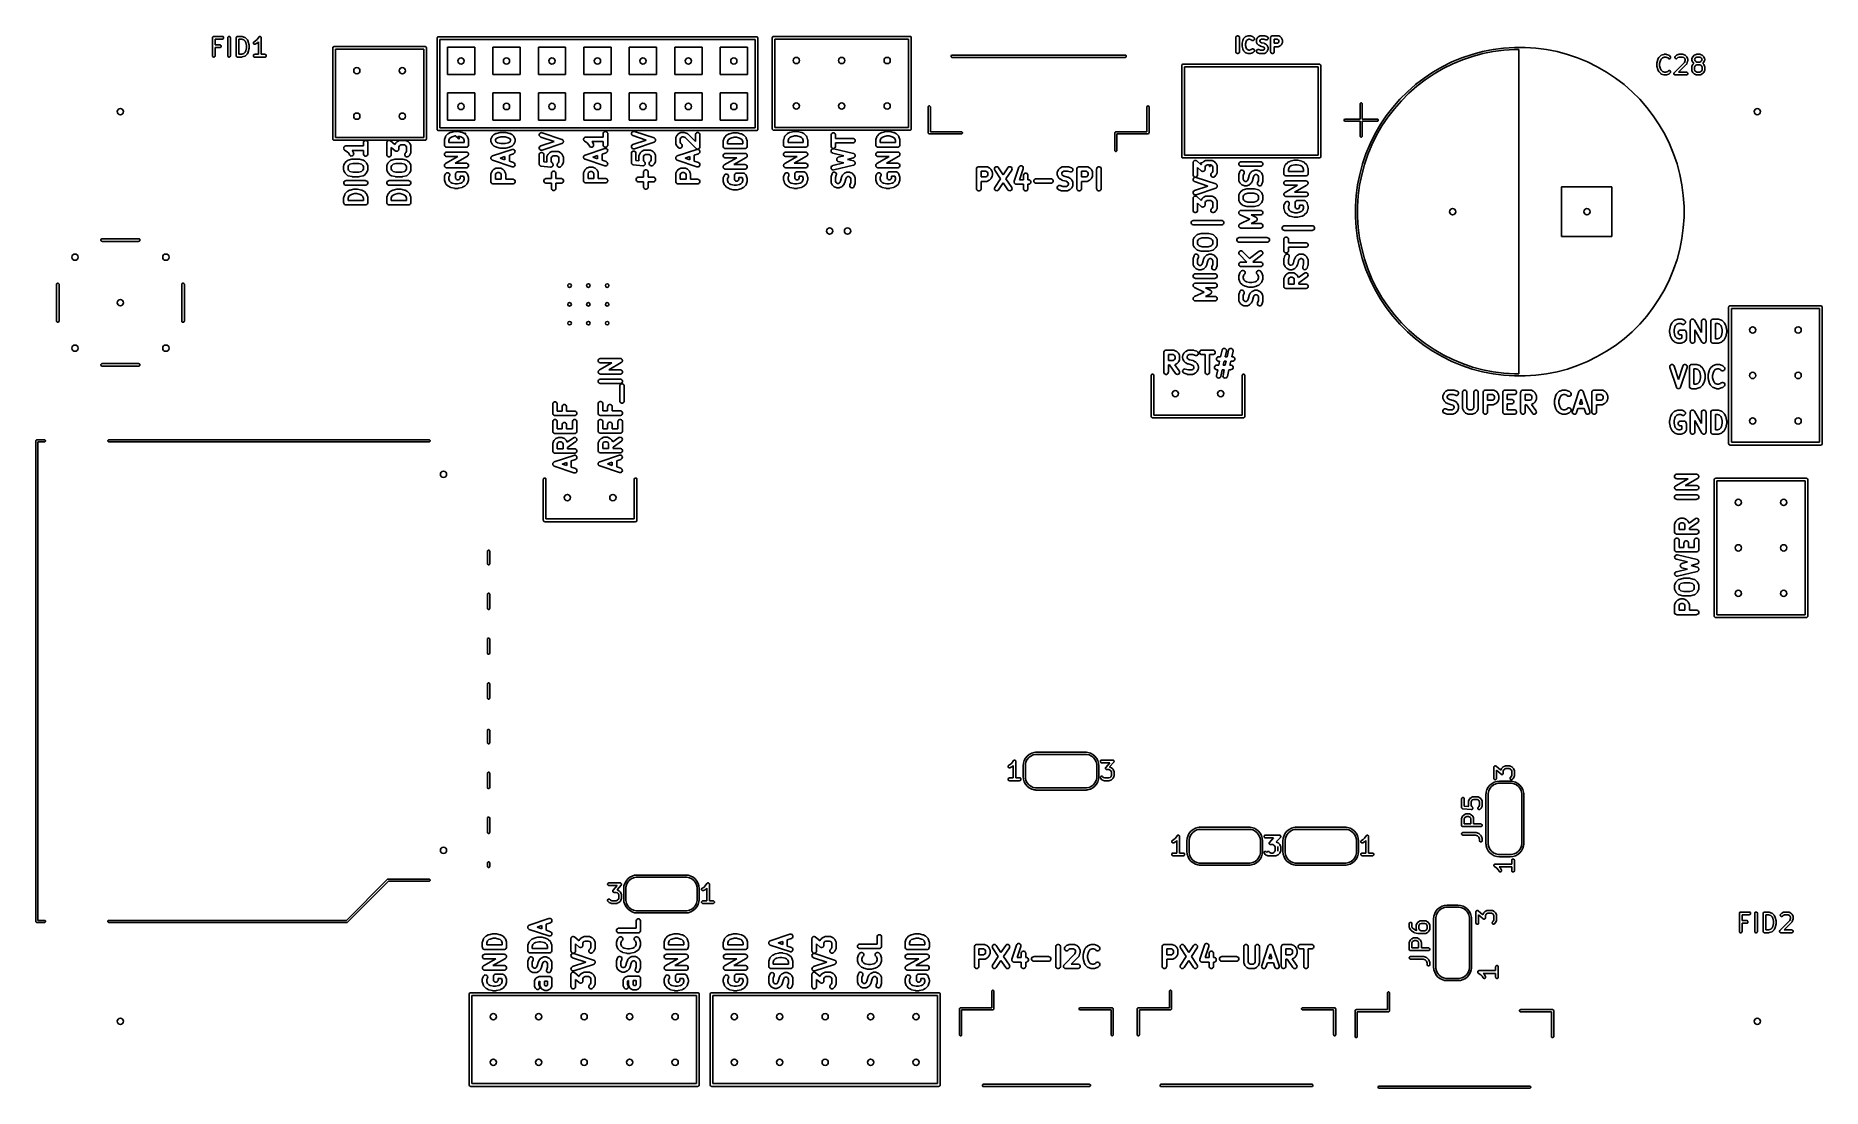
# Model space of a CAD drawing. Header units: inches. Extents: x -2.18 to 1.75, y 0.48 to 2.79.
import ezdxf

# ---------------------------------------------------------------- set-up
doc = ezdxf.new("R2010")
doc.units = ezdxf.units.IN
doc.header["$MEASUREMENT"] = 0
doc.layers.add('BLACK', color=250, linetype='CONTINUOUS')

msp = doc.modelspace()

# ---------------------------------------------------------------- linework, layer by layer
at = {"layer": 'BLACK', "linetype": 'CONTINUOUS'}
for p, q in [((-1.7871, 2.789), (-1.7863, 2.7899)), ((-1.7863, 2.7899), (-1.7853, 2.7903)), ((-1.7853, 2.7903), (-1.7847, 2.7904)), ((-1.7847, 2.7904), (-1.7659, 2.7904)), ((-1.7659, 2.7904), (-1.7654, 2.7903)), ((-1.7654, 2.7903), (-1.7643, 2.7899)), ((-1.7643, 2.7899), (-1.7635, 2.789)), ((-1.7534, 2.789), (-1.7526, 2.7899)), ((-1.7526, 2.7899), (-1.7515, 2.7903)), ((-1.7515, 2.7903), (-1.7504, 2.7903)), ((-1.7504, 2.7903), (-1.7493, 2.7899)), ((-1.7493, 2.7899), (-1.7485, 2.789)), ((-1.7346, 2.789), (-1.7338, 2.7899)), ((-1.7338, 2.7899), (-1.7328, 2.7903)), ((-1.7328, 2.7903), (-1.7322, 2.7904)), ((-1.7322, 2.7904), (-1.7228, 2.7904)), ((-1.7228, 2.7904), (-1.7225, 2.7903)), ((-1.7225, 2.7903), (-1.7224, 2.7903)), ((-1.7224, 2.7903), (-1.7223, 2.7903)), ((-1.7223, 2.7903), (-1.7222, 2.7903)), ((-1.7222, 2.7903), (-1.7222, 2.7903)), ((-1.7222, 2.7903), (-1.7219, 2.7902)), ((-1.7219, 2.7902), (-1.7163, 2.7883)), ((-1.6853, 2.7897), (-1.6851, 2.7899)), ((-1.6851, 2.7899), (-1.6848, 2.79)), ((-1.6848, 2.79), (-1.6846, 2.7901)), ((-1.6846, 2.7901), (-1.6843, 2.7902)), ((-1.6843, 2.7902), (-1.684, 2.7903)), ((-1.684, 2.7903), (-1.6837, 2.7903)), ((-1.6837, 2.7903), (-1.6834, 2.7904)), ((-1.6834, 2.7904), (-1.6832, 2.7903)), ((-1.6832, 2.7903), (-1.6829, 2.7903)), ((-1.6829, 2.7903), (-1.6826, 2.7902)), ((-1.6826, 2.7902), (-1.6823, 2.7901)), ((-1.6823, 2.7901), (-1.6821, 2.79)), ((-1.6821, 2.79), (-1.6818, 2.7899)), ((-1.6818, 2.7899), (-1.6816, 2.7897)), ((-0.556, 2.789), (-0.5552, 2.7899)), ((-0.5552, 2.7899), (-0.5542, 2.7903)), ((-0.5542, 2.7903), (-0.5536, 2.7904)), ((-0.5536, 2.7904), (-0.2536, 2.7904)), ((-0.2536, 2.7904), (-0.253, 2.7903)), ((-0.253, 2.7903), (-0.2519, 2.7899)), ((-0.2519, 2.7899), (-0.2511, 2.789)), ((0.4634, 2.7887), (0.464, 2.7901)), ((0.464, 2.7901), (0.4651, 2.7912)), ((0.4651, 2.7912), (0.4665, 2.7918)), ((0.4665, 2.7918), (0.468, 2.7918)), ((0.468, 2.7918), (0.4694, 2.7912)), ((0.4694, 2.7912), (0.4705, 2.7901)), ((0.4705, 2.7901), (0.4711, 2.7887)), ((0.4846, 2.7897), (0.4847, 2.7898)), ((0.4847, 2.7898), (0.4848, 2.7898)), ((0.4848, 2.7898), (0.4855, 2.7902)), ((0.4855, 2.7902), (0.49, 2.7917)), ((0.49, 2.7917), (0.4904, 2.7917)), ((0.4904, 2.7917), (0.4905, 2.7918)), ((0.4905, 2.7918), (0.4906, 2.7918)), ((0.4906, 2.7918), (0.4908, 2.7918)), ((0.4908, 2.7918), (0.4909, 2.7918)), ((0.4909, 2.7918), (0.4912, 2.7919)), ((0.4912, 2.7919), (0.4942, 2.7919)), ((0.4942, 2.7919), (0.4946, 2.7918)), ((0.4946, 2.7918), (0.4947, 2.7918)), ((0.4947, 2.7918), (0.4949, 2.7918)), ((0.4949, 2.7918), (0.495, 2.7918)), ((0.495, 2.7918), (0.4951, 2.7917)), ((0.4951, 2.7917), (0.4955, 2.7917)), ((0.4955, 2.7917), (0.5, 2.7902)), ((0.5, 2.7902), (0.5007, 2.7898)), ((0.5007, 2.7898), (0.5008, 2.7898)), ((0.5008, 2.7898), (0.5009, 2.7897)), ((0.5131, 2.7897), (0.5135, 2.7899)), ((0.5131, 2.7897), (0.5131, 2.7897)), ((0.5135, 2.7899), (0.5165, 2.7914)), ((0.5165, 2.7914), (0.5172, 2.7917)), ((0.5172, 2.7917), (0.5173, 2.7917)), ((0.5173, 2.7917), (0.5175, 2.7918)), ((0.5175, 2.7918), (0.5182, 2.7919)), ((0.5182, 2.7919), (0.5257, 2.7919)), ((0.5257, 2.7919), (0.5261, 2.7918)), ((0.5261, 2.7918), (0.5262, 2.7918)), ((0.5262, 2.7918), (0.5264, 2.7918)), ((0.5264, 2.7918), (0.5265, 2.7918)), ((0.5265, 2.7918), (0.5266, 2.7917)), ((0.5266, 2.7917), (0.527, 2.7917)), ((0.527, 2.7917), (0.5315, 2.7902)), ((0.5315, 2.7902), (0.5322, 2.7898)), ((0.5322, 2.7898), (0.5333, 2.7888)), ((0.5399, 2.7887), (0.5405, 2.7901)), ((0.5405, 2.7901), (0.5415, 2.7912)), ((0.5415, 2.7912), (0.543, 2.7918)), ((0.543, 2.7918), (0.5437, 2.7919)), ((0.5437, 2.7919), (0.5557, 2.7919)), ((0.5557, 2.7919), (0.5565, 2.7918)), ((0.5565, 2.7918), (0.5566, 2.7917)), ((0.5566, 2.7917), (0.5568, 2.7917)), ((0.5568, 2.7917), (0.5575, 2.7914)), ((0.5575, 2.7914), (0.5605, 2.7899)), ((0.5605, 2.7899), (0.5608, 2.7897)), ((0.5608, 2.7897), (0.5609, 2.7897)), ((-1.7876, 2.788), (-1.7871, 2.789)), ((-1.7876, 2.7874), (-1.7876, 2.788)), ((-1.7876, 2.748), (-1.7876, 2.7874)), ((-1.7659, 2.7845), (-1.7817, 2.7845)), ((-1.7817, 2.7845), (-1.7817, 2.7716)), ((-1.7817, 2.7716), (-1.7716, 2.7716)), ((-1.7716, 2.7657), (-1.7817, 2.7657)), ((-1.7817, 2.7657), (-1.7817, 2.748)), ((-1.7716, 2.7716), (-1.771, 2.7716)), ((-1.771, 2.7658), (-1.7716, 2.7657)), ((-1.771, 2.7716), (-1.7699, 2.7711)), ((-1.7699, 2.7662), (-1.771, 2.7658)), ((-1.7699, 2.7711), (-1.7691, 2.7703)), ((-1.7691, 2.767), (-1.7699, 2.7662)), ((-1.7691, 2.7703), (-1.7687, 2.7692)), ((-1.7687, 2.7681), (-1.7691, 2.767)), ((-1.7687, 2.7692), (-1.7687, 2.7681)), ((-1.7654, 2.7845), (-1.7659, 2.7845)), ((-1.7643, 2.785), (-1.7654, 2.7845)), ((-1.7635, 2.7858), (-1.7643, 2.785)), ((-1.7635, 2.789), (-1.763, 2.788)), ((-1.763, 2.7868), (-1.7635, 2.7858)), ((-1.763, 2.788), (-1.763, 2.7868)), ((-1.7539, 2.7874), (-1.7538, 2.788)), ((-1.7539, 2.748), (-1.7539, 2.7874)), ((-1.7538, 2.788), (-1.7534, 2.789)), ((-1.7485, 2.789), (-1.748, 2.788)), ((-1.748, 2.788), (-1.748, 2.7874)), ((-1.748, 2.7874), (-1.748, 2.748)), ((-1.7351, 2.788), (-1.7346, 2.789)), ((-1.7351, 2.7874), (-1.7351, 2.788)), ((-1.7351, 2.748), (-1.7351, 2.7874)), ((-1.7233, 2.7845), (-1.7292, 2.7845)), ((-1.7292, 2.7845), (-1.7292, 2.751)), ((-1.7292, 2.751), (-1.7233, 2.751)), ((-1.7188, 2.783), (-1.7233, 2.7845)), ((-1.7233, 2.751), (-1.7188, 2.7525)), ((-1.7159, 2.78), (-1.7188, 2.783)), ((-1.7188, 2.7525), (-1.7159, 2.7554)), ((-1.7163, 2.7883), (-1.7157, 2.7881)), ((-1.7143, 2.777), (-1.7159, 2.78)), ((-1.7159, 2.7554), (-1.7143, 2.7584)), ((-1.7157, 2.7881), (-1.7156, 2.788)), ((-1.7156, 2.788), (-1.7155, 2.788)), ((-1.7155, 2.788), (-1.7151, 2.7876)), ((-1.7151, 2.7876), (-1.7113, 2.7839)), ((-1.7113, 2.7516), (-1.7151, 2.7478)), ((-1.7126, 2.7702), (-1.7143, 2.777)), ((-1.7143, 2.7584), (-1.7126, 2.7653)), ((-1.7126, 2.7653), (-1.7126, 2.7702)), ((-1.7113, 2.7839), (-1.7112, 2.7836)), ((-1.7112, 2.7518), (-1.7113, 2.7516)), ((-1.7112, 2.7836), (-1.7111, 2.7836)), ((-1.7111, 2.7519), (-1.7112, 2.7518)), ((-1.7111, 2.7836), (-1.711, 2.7835)), ((-1.711, 2.7519), (-1.7111, 2.7519)), ((-1.711, 2.7835), (-1.711, 2.7834)), ((-1.711, 2.7834), (-1.7109, 2.7834)), ((-1.7109, 2.7521), (-1.711, 2.752)), ((-1.711, 2.752), (-1.711, 2.7519)), ((-1.7109, 2.7834), (-1.7108, 2.7831)), ((-1.7108, 2.7523), (-1.7109, 2.7521)), ((-1.7108, 2.7831), (-1.7089, 2.7794)), ((-1.7089, 2.7561), (-1.7108, 2.7523)), ((-1.7089, 2.7794), (-1.7089, 2.7793)), ((-1.7089, 2.7793), (-1.7089, 2.7793)), ((-1.7089, 2.7793), (-1.7088, 2.7791)), ((-1.7088, 2.7564), (-1.7089, 2.7562)), ((-1.7089, 2.7562), (-1.7089, 2.7561)), ((-1.7089, 2.7561), (-1.7089, 2.7561)), ((-1.7088, 2.7791), (-1.7087, 2.7788)), ((-1.7087, 2.7566), (-1.7088, 2.7564)), ((-1.7087, 2.7788), (-1.7087, 2.7788)), ((-1.7087, 2.7788), (-1.7087, 2.7788)), ((-1.7087, 2.7788), (-1.7068, 2.7713)), ((-1.7068, 2.7642), (-1.7087, 2.7567)), ((-1.7087, 2.7567), (-1.7087, 2.7567)), ((-1.7087, 2.7567), (-1.7087, 2.7566)), ((-1.7068, 2.7713), (-1.7068, 2.7712)), ((-1.7068, 2.7712), (-1.7068, 2.7711)), ((-1.7068, 2.7711), (-1.7068, 2.7709)), ((-1.7068, 2.7709), (-1.7067, 2.7707)), ((-1.7067, 2.7648), (-1.7068, 2.7646)), ((-1.7068, 2.7646), (-1.7068, 2.7643)), ((-1.7068, 2.7643), (-1.7068, 2.7643)), ((-1.7068, 2.7643), (-1.7068, 2.7642)), ((-1.7067, 2.7707), (-1.7067, 2.7706)), ((-1.7067, 2.7706), (-1.7067, 2.7705)), ((-1.7067, 2.7705), (-1.7067, 2.7649)), ((-1.7067, 2.7649), (-1.7067, 2.7648)), ((-1.7067, 2.7648), (-1.7067, 2.7648)), ((-1.6976, 2.7765), (-1.6973, 2.7776)), ((-1.6975, 2.7754), (-1.6976, 2.7765)), ((-1.697, 2.7743), (-1.6975, 2.7754)), ((-1.6973, 2.7776), (-1.6965, 2.7785)), ((-1.6971, 2.7497), (-1.6963, 2.7505)), ((-1.6961, 2.7736), (-1.697, 2.7743)), ((-1.6965, 2.7785), (-1.696, 2.7788)), ((-1.6963, 2.7505), (-1.6953, 2.7509)), ((-1.6951, 2.7732), (-1.6961, 2.7736)), ((-1.696, 2.7788), (-1.6927, 2.7805)), ((-1.6953, 2.7509), (-1.6947, 2.751)), ((-1.6939, 2.7733), (-1.6951, 2.7732)), ((-1.6947, 2.751), (-1.6864, 2.751)), ((-1.6934, 2.7735), (-1.6939, 2.7733)), ((-1.6896, 2.7754), (-1.6934, 2.7735)), ((-1.6927, 2.7805), (-1.6895, 2.7837)), ((-1.6894, 2.7755), (-1.6896, 2.7754)), ((-1.6895, 2.7837), (-1.6859, 2.789)), ((-1.6893, 2.7756), (-1.6894, 2.7755)), ((-1.6892, 2.7756), (-1.6893, 2.7756)), ((-1.6891, 2.7757), (-1.6892, 2.7756)), ((-1.6888, 2.7759), (-1.6891, 2.7758)), ((-1.6891, 2.7758), (-1.6891, 2.7757)), ((-1.6864, 2.7784), (-1.6888, 2.7759)), ((-1.6864, 2.751), (-1.6864, 2.7784)), ((-1.6859, 2.7891), (-1.6855, 2.7895)), ((-1.6859, 2.789), (-1.6859, 2.7891)), ((-1.6859, 2.789), (-1.6859, 2.789)), ((-1.6859, 2.789), (-1.6859, 2.789)), ((-1.6855, 2.7895), (-1.6853, 2.7897)), ((-1.6816, 2.7897), (-1.6814, 2.7895)), ((-1.6814, 2.7895), (-1.6812, 2.7893)), ((-1.6812, 2.7893), (-1.681, 2.789)), ((-1.681, 2.789), (-1.6809, 2.7888)), ((-1.6809, 2.7888), (-1.6807, 2.7885)), ((-1.6807, 2.7885), (-1.6807, 2.7883)), ((-1.6807, 2.7883), (-1.6805, 2.788)), ((-1.6805, 2.788), (-1.6805, 2.7874)), ((-1.6805, 2.7874), (-1.6805, 2.7874)), ((-1.6805, 2.7874), (-1.6805, 2.7874)), ((-1.6805, 2.7874), (-1.6805, 2.7874)), ((-1.6805, 2.7874), (-1.6805, 2.751)), ((-1.6805, 2.751), (-1.6722, 2.751)), ((-1.6722, 2.751), (-1.6716, 2.7509)), ((-1.6716, 2.7509), (-1.6705, 2.7505)), ((-1.6705, 2.7505), (-1.6697, 2.7497)), ((-1.523, 2.765), (-1.5229, 2.7656)), ((-1.523, 2.565), (-1.523, 2.765)), ((-1.5229, 2.7656), (-1.5225, 2.7666)), ((-1.5225, 2.7666), (-1.5216, 2.7675)), ((-1.5216, 2.7675), (-1.5206, 2.7679)), ((-1.5206, 2.7679), (-1.52, 2.768)), ((-1.52, 2.768), (-1.32, 2.768)), ((-1.517, 2.762), (-1.517, 2.568)), ((-1.323, 2.762), (-1.517, 2.762)), ((-1.323, 2.568), (-1.323, 2.762)), ((-1.32, 2.768), (-1.3194, 2.7679)), ((-1.3194, 2.7679), (-1.3184, 2.7675)), ((-1.3184, 2.7675), (-1.3175, 2.7666)), ((-1.3175, 2.7666), (-1.3171, 2.7656)), ((-1.3171, 2.7656), (-1.317, 2.765)), ((-1.317, 2.765), (-1.317, 2.565)), ((-1.2937, 2.787), (-1.2932, 2.7881)), ((-1.2937, 2.7864), (-1.2937, 2.787)), ((-1.2937, 2.5864), (-1.2937, 2.7864)), ((-1.2932, 2.7881), (-1.2924, 2.7889)), ((-1.2924, 2.7889), (-1.2914, 2.7893)), ((-1.2914, 2.7893), (-1.2908, 2.7894)), ((-1.2908, 2.7894), (-0.5908, 2.7894)), ((-1.2878, 2.7835), (-1.2878, 2.5894)), ((-0.5937, 2.7835), (-1.2878, 2.7835)), ((-1.2708, 2.7064), (-1.2708, 2.7664)), ((-1.2708, 2.7664), (-1.2108, 2.7664)), ((-1.2108, 2.7664), (-1.2108, 2.7064)), ((-1.1708, 2.7064), (-1.1708, 2.7664)), ((-1.1708, 2.7664), (-1.1108, 2.7664)), ((-1.1108, 2.7664), (-1.1108, 2.7064)), ((-1.0708, 2.7064), (-1.0708, 2.7664)), ((-1.0708, 2.7664), (-1.0108, 2.7664)), ((-1.0108, 2.7664), (-1.0108, 2.7064)), ((-0.9708, 2.7064), (-0.9708, 2.7664)), ((-0.9708, 2.7664), (-0.9108, 2.7664)), ((-0.9108, 2.7664), (-0.9108, 2.7064)), ((-0.8708, 2.7064), (-0.8708, 2.7664)), ((-0.8708, 2.7664), (-0.8108, 2.7664)), ((-0.8108, 2.7664), (-0.8108, 2.7064)), ((-0.7708, 2.7064), (-0.7708, 2.7664)), ((-0.7708, 2.7664), (-0.7108, 2.7664)), ((-0.7108, 2.7664), (-0.7108, 2.7064)), ((-0.6708, 2.7064), (-0.6708, 2.7664)), ((-0.6708, 2.7664), (-0.6108, 2.7664)), ((-0.6108, 2.7664), (-0.6108, 2.7064)), ((-0.5937, 2.5894), (-0.5937, 2.7835)), ((-0.5908, 2.7894), (-0.5902, 2.7893)), ((-0.5902, 2.7893), (-0.5891, 2.7889)), ((-0.5891, 2.7889), (-0.5883, 2.7881)), ((-0.5883, 2.7881), (-0.5879, 2.787)), ((-0.5879, 2.787), (-0.5878, 2.7864)), ((-0.5878, 2.7864), (-0.5878, 2.5864)), ((-0.5565, 2.788), (-0.556, 2.789)), ((-0.5565, 2.7874), (-0.5565, 2.788)), ((-0.5565, 2.5874), (-0.5565, 2.7874)), ((-0.5506, 2.7844), (-0.5506, 2.5904)), ((-0.2565, 2.7844), (-0.5506, 2.7844)), ((-0.2565, 2.5904), (-0.2565, 2.7844)), ((-0.2511, 2.789), (-0.2507, 2.788)), ((-0.2507, 2.788), (-0.2506, 2.7874)), ((-0.2506, 2.7874), (-0.2506, 2.5874)), ((0.4633, 2.7879), (0.4634, 2.7887)), ((0.4633, 2.7564), (0.4633, 2.7879)), ((0.4634, 2.7557), (0.4633, 2.7564)), ((0.464, 2.7542), (0.4634, 2.7557)), ((0.4651, 2.7532), (0.464, 2.7542)), ((0.4665, 2.7526), (0.4651, 2.7532)), ((0.468, 2.7526), (0.4665, 2.7526)), ((0.4694, 2.7532), (0.468, 2.7526)), ((0.4705, 2.7542), (0.4694, 2.7532)), ((0.4711, 2.7557), (0.4705, 2.7542)), ((0.4711, 2.7887), (0.4712, 2.7879)), ((0.4712, 2.7564), (0.4711, 2.7557)), ((0.4712, 2.7879), (0.4712, 2.7564)), ((0.4768, 2.7746), (0.4769, 2.7749)), ((0.4768, 2.7744), (0.4768, 2.7746)), ((0.4768, 2.7746), (0.4768, 2.7746)), ((0.4768, 2.7699), (0.4768, 2.7744)), ((0.4768, 2.7698), (0.4768, 2.7699)), ((0.4768, 2.7697), (0.4768, 2.7698)), ((0.4769, 2.7694), (0.4768, 2.7697)), ((0.4769, 2.7754), (0.4784, 2.7814)), ((0.4769, 2.7752), (0.4769, 2.7754)), ((0.4769, 2.7749), (0.4769, 2.7752)), ((0.4769, 2.7752), (0.4769, 2.7752)), ((0.4769, 2.7692), (0.4769, 2.7694)), ((0.4769, 2.7691), (0.4769, 2.7692)), ((0.4769, 2.769), (0.4769, 2.7691)), ((0.4784, 2.763), (0.4769, 2.769)), ((0.4784, 2.7815), (0.4786, 2.7818)), ((0.4784, 2.7814), (0.4784, 2.7815)), ((0.4784, 2.7814), (0.4784, 2.7814)), ((0.4784, 2.7629), (0.4784, 2.763)), ((0.4786, 2.7626), (0.4784, 2.7629)), ((0.4784, 2.7629), (0.4784, 2.7629)), ((0.4786, 2.7818), (0.4787, 2.7821)), ((0.4787, 2.7622), (0.4786, 2.7626)), ((0.4787, 2.7822), (0.4802, 2.7852)), ((0.4787, 2.7821), (0.4787, 2.7822)), ((0.4787, 2.7821), (0.4787, 2.7821)), ((0.4802, 2.7592), (0.4787, 2.7622)), ((0.4787, 2.7622), (0.4787, 2.7622)), ((0.4787, 2.7622), (0.4787, 2.7622)), ((0.4802, 2.7852), (0.4804, 2.7855)), ((0.4804, 2.7588), (0.4802, 2.7592)), ((0.4804, 2.7855), (0.4805, 2.7856)), ((0.4805, 2.7587), (0.4804, 2.7588)), ((0.4805, 2.7856), (0.4806, 2.7857)), ((0.4806, 2.7586), (0.4805, 2.7587)), ((0.4806, 2.7858), (0.4807, 2.7859)), ((0.4806, 2.7857), (0.4806, 2.7858)), ((0.4806, 2.7585), (0.4806, 2.7586)), ((0.4807, 2.7584), (0.4806, 2.7585)), ((0.4807, 2.7859), (0.481, 2.7862)), ((0.481, 2.7581), (0.4807, 2.7584)), ((0.481, 2.7862), (0.484, 2.7892)), ((0.484, 2.7551), (0.481, 2.7581)), ((0.484, 2.7892), (0.4846, 2.7897)), ((0.4846, 2.7547), (0.484, 2.7551)), ((0.4847, 2.7546), (0.4846, 2.7547)), ((0.486, 2.7791), (0.4847, 2.7739)), ((0.4847, 2.7739), (0.4847, 2.7704)), ((0.4847, 2.7704), (0.486, 2.7653)), ((0.4848, 2.7545), (0.4847, 2.7546)), ((0.4855, 2.7542), (0.4848, 2.7545)), ((0.49, 2.7527), (0.4855, 2.7542)), ((0.487, 2.7811), (0.486, 2.7791)), ((0.486, 2.7653), (0.487, 2.7633)), ((0.4889, 2.783), (0.487, 2.7811)), ((0.487, 2.7633), (0.4889, 2.7614)), ((0.4919, 2.784), (0.4889, 2.783)), ((0.4889, 2.7614), (0.4919, 2.7604)), ((0.4904, 2.7526), (0.49, 2.7527)), ((0.4905, 2.7526), (0.4904, 2.7526)), ((0.4906, 2.7526), (0.4905, 2.7526)), ((0.4908, 2.7525), (0.4906, 2.7526)), ((0.4909, 2.7525), (0.4908, 2.7525)), ((0.4912, 2.7525), (0.4909, 2.7525)), ((0.4942, 2.7525), (0.4912, 2.7525)), ((0.4936, 2.784), (0.4919, 2.784)), ((0.4919, 2.7604), (0.4936, 2.7604)), ((0.4966, 2.783), (0.4936, 2.784)), ((0.4936, 2.7604), (0.4966, 2.7614)), ((0.4946, 2.7525), (0.4942, 2.7525)), ((0.4947, 2.7525), (0.4946, 2.7525)), ((0.4949, 2.7526), (0.4947, 2.7525)), ((0.495, 2.7526), (0.4949, 2.7526)), ((0.4951, 2.7526), (0.495, 2.7526)), ((0.4955, 2.7527), (0.4951, 2.7526)), ((0.5, 2.7542), (0.4955, 2.7527)), ((0.4975, 2.7821), (0.4966, 2.783)), ((0.4966, 2.7614), (0.4975, 2.7622)), ((0.4981, 2.7817), (0.4975, 2.7821)), ((0.4975, 2.7622), (0.4981, 2.7627)), ((0.4995, 2.7811), (0.4981, 2.7817)), ((0.4981, 2.7627), (0.4995, 2.7633)), ((0.501, 2.7811), (0.4995, 2.7811)), ((0.4995, 2.7633), (0.501, 2.7633)), ((0.5007, 2.7545), (0.5, 2.7542)), ((0.5008, 2.7546), (0.5007, 2.7545)), ((0.5009, 2.7547), (0.5008, 2.7546)), ((0.5009, 2.7897), (0.5015, 2.7892)), ((0.5015, 2.7551), (0.5009, 2.7547)), ((0.5024, 2.7817), (0.501, 2.7811)), ((0.501, 2.7633), (0.5024, 2.7627)), ((0.5015, 2.7892), (0.503, 2.7877)), ((0.503, 2.7566), (0.5015, 2.7551)), ((0.5035, 2.7827), (0.5024, 2.7817)), ((0.5024, 2.7627), (0.5035, 2.7616)), ((0.503, 2.7877), (0.5035, 2.7871)), ((0.5035, 2.7572), (0.503, 2.7566)), ((0.5035, 2.7871), (0.5041, 2.7857)), ((0.5041, 2.7842), (0.5035, 2.7827)), ((0.5035, 2.7616), (0.5041, 2.7602)), ((0.5041, 2.7587), (0.5035, 2.7572)), ((0.5041, 2.7857), (0.5041, 2.7842)), ((0.5041, 2.7602), (0.5041, 2.7587)), ((0.5083, 2.7819), (0.5084, 2.7827)), ((0.5083, 2.7789), (0.5083, 2.7819)), ((0.5084, 2.7782), (0.5083, 2.7789)), ((0.5083, 2.7584), (0.5088, 2.7599)), ((0.5084, 2.7569), (0.5083, 2.7584)), ((0.5084, 2.783), (0.5087, 2.7837)), ((0.5084, 2.7828), (0.5084, 2.783)), ((0.5084, 2.7827), (0.5084, 2.7828)), ((0.5084, 2.778), (0.5084, 2.7782)), ((0.5084, 2.7779), (0.5084, 2.778)), ((0.5087, 2.7772), (0.5084, 2.7779)), ((0.5091, 2.7555), (0.5084, 2.7569)), ((0.5087, 2.7837), (0.5102, 2.7867)), ((0.5102, 2.7742), (0.5087, 2.7772)), ((0.5088, 2.7599), (0.5098, 2.761)), ((0.5103, 2.7545), (0.5091, 2.7555)), ((0.5098, 2.761), (0.5112, 2.7617)), ((0.5102, 2.7867), (0.5104, 2.787)), ((0.5104, 2.7738), (0.5102, 2.7742)), ((0.511, 2.7542), (0.5103, 2.7545)), ((0.5104, 2.787), (0.5105, 2.7871)), ((0.5105, 2.7737), (0.5104, 2.7738)), ((0.5105, 2.7871), (0.5106, 2.7872)), ((0.5106, 2.7736), (0.5105, 2.7737)), ((0.5106, 2.7873), (0.5107, 2.7874)), ((0.5106, 2.7872), (0.5106, 2.7873)), ((0.5106, 2.7735), (0.5106, 2.7736)), ((0.5107, 2.7734), (0.5106, 2.7735)), ((0.5107, 2.7874), (0.511, 2.7877)), ((0.511, 2.7731), (0.5107, 2.7734)), ((0.511, 2.7877), (0.5125, 2.7892)), ((0.5125, 2.7716), (0.511, 2.7731)), ((0.5155, 2.7527), (0.511, 2.7542)), ((0.5112, 2.7617), (0.5127, 2.7618)), ((0.5125, 2.7892), (0.5128, 2.7895)), ((0.5128, 2.7714), (0.5125, 2.7716)), ((0.5127, 2.7618), (0.5135, 2.7617)), ((0.5128, 2.7895), (0.5129, 2.7896)), ((0.5128, 2.7895), (0.5128, 2.7895)), ((0.5128, 2.7713), (0.5128, 2.7714)), ((0.5129, 2.7712), (0.5128, 2.7713)), ((0.5129, 2.7896), (0.5131, 2.7897)), ((0.5131, 2.7712), (0.5129, 2.7712)), ((0.5131, 2.7711), (0.5131, 2.7712)), ((0.5135, 2.7709), (0.5131, 2.7711)), ((0.5165, 2.7694), (0.5135, 2.7709)), ((0.5135, 2.7617), (0.5174, 2.7604)), ((0.5159, 2.7526), (0.5155, 2.7527)), ((0.516, 2.7526), (0.5159, 2.7526)), ((0.5161, 2.7526), (0.516, 2.7526)), ((0.5162, 2.7525), (0.5161, 2.7526)), ((0.517, 2.7826), (0.5162, 2.781)), ((0.5162, 2.781), (0.5162, 2.7799)), ((0.5162, 2.7799), (0.517, 2.7783)), ((0.5164, 2.7525), (0.5162, 2.7525)), ((0.5167, 2.7525), (0.5164, 2.7525)), ((0.5166, 2.7694), (0.5165, 2.7694)), ((0.5165, 2.7694), (0.5165, 2.7694)), ((0.5169, 2.7693), (0.5166, 2.7694)), ((0.5242, 2.7525), (0.5167, 2.7525)), ((0.5172, 2.7691), (0.5169, 2.7693)), ((0.5176, 2.7832), (0.517, 2.7826)), ((0.517, 2.7783), (0.5176, 2.7777)), ((0.5173, 2.7691), (0.5172, 2.7691)), ((0.5172, 2.7691), (0.5172, 2.7691)), ((0.5229, 2.7677), (0.5173, 2.7691)), ((0.5174, 2.7604), (0.5233, 2.7604)), ((0.5192, 2.784), (0.5176, 2.7832)), ((0.5176, 2.7777), (0.5196, 2.7766)), ((0.5251, 2.784), (0.5192, 2.784)), ((0.5196, 2.7766), (0.5252, 2.7752)), ((0.5249, 2.7667), (0.5229, 2.7677)), ((0.5233, 2.7604), (0.5249, 2.7612)), ((0.525, 2.7526), (0.5242, 2.7525)), ((0.5255, 2.7661), (0.5249, 2.7667)), ((0.5249, 2.7612), (0.5255, 2.7618)), ((0.5251, 2.7526), (0.525, 2.7526)), ((0.529, 2.7827), (0.5251, 2.784)), ((0.5253, 2.7526), (0.5251, 2.7526)), ((0.5252, 2.7752), (0.5253, 2.7752)), ((0.5253, 2.7752), (0.5253, 2.7752)), ((0.5253, 2.7752), (0.5256, 2.7751)), ((0.526, 2.7529), (0.5253, 2.7526)), ((0.5263, 2.7645), (0.5255, 2.7661)), ((0.5255, 2.7618), (0.5263, 2.7634)), ((0.5256, 2.7751), (0.5259, 2.775)), ((0.5259, 2.775), (0.5259, 2.775)), ((0.5259, 2.775), (0.526, 2.7749)), ((0.526, 2.7749), (0.529, 2.7734)), ((0.529, 2.7544), (0.526, 2.7529)), ((0.5263, 2.7634), (0.5263, 2.7645)), ((0.5297, 2.7825), (0.529, 2.7827)), ((0.529, 2.7734), (0.5293, 2.7732)), ((0.5293, 2.7546), (0.529, 2.7544)), ((0.5293, 2.7732), (0.5294, 2.7732)), ((0.5294, 2.7547), (0.5293, 2.7546)), ((0.5294, 2.7732), (0.5295, 2.7731)), ((0.5295, 2.7547), (0.5294, 2.7547)), ((0.5295, 2.7731), (0.5297, 2.773)), ((0.5297, 2.7548), (0.5295, 2.7547)), ((0.5313, 2.7826), (0.5297, 2.7825)), ((0.5297, 2.773), (0.5297, 2.773)), ((0.5297, 2.773), (0.53, 2.7727)), ((0.53, 2.7551), (0.5297, 2.7549)), ((0.5297, 2.7549), (0.5297, 2.7548)), ((0.53, 2.7727), (0.5315, 2.7712)), ((0.5315, 2.7566), (0.53, 2.7551)), ((0.5327, 2.7833), (0.5313, 2.7826)), ((0.5315, 2.7712), (0.5318, 2.7709)), ((0.5318, 2.7569), (0.5315, 2.7566)), ((0.5318, 2.7709), (0.5318, 2.7708)), ((0.5318, 2.7708), (0.5319, 2.7707)), ((0.5319, 2.7571), (0.5318, 2.757)), ((0.5318, 2.757), (0.5318, 2.7569)), ((0.5319, 2.7707), (0.532, 2.7706)), ((0.532, 2.7572), (0.5319, 2.7571)), ((0.532, 2.7706), (0.5321, 2.7705)), ((0.5321, 2.7573), (0.532, 2.7572)), ((0.5321, 2.7705), (0.5323, 2.7702)), ((0.5323, 2.7577), (0.5321, 2.7573)), ((0.5323, 2.7702), (0.5338, 2.7672)), ((0.5338, 2.7607), (0.5323, 2.7577)), ((0.5337, 2.7845), (0.5327, 2.7833)), ((0.5333, 2.7888), (0.534, 2.7875)), ((0.5341, 2.7859), (0.5337, 2.7845)), ((0.5338, 2.7672), (0.534, 2.7665)), ((0.534, 2.7614), (0.5338, 2.7607)), ((0.534, 2.7875), (0.5341, 2.7859)), ((0.534, 2.7665), (0.534, 2.7663)), ((0.534, 2.7663), (0.5341, 2.7662)), ((0.5341, 2.7617), (0.534, 2.7615)), ((0.534, 2.7615), (0.534, 2.7614)), ((0.5341, 2.7662), (0.5342, 2.7654)), ((0.5342, 2.7624), (0.5341, 2.7617)), ((0.5342, 2.7654), (0.5342, 2.7624)), ((0.5398, 2.7879), (0.5399, 2.7887)), ((0.5398, 2.7564), (0.5398, 2.7879)), ((0.5399, 2.7557), (0.5398, 2.7564)), ((0.5405, 2.7542), (0.5399, 2.7557)), ((0.5415, 2.7532), (0.5405, 2.7542)), ((0.543, 2.7526), (0.5415, 2.7532)), ((0.5445, 2.7526), (0.543, 2.7526)), ((0.5459, 2.7532), (0.5445, 2.7526)), ((0.547, 2.7542), (0.5459, 2.7532)), ((0.5476, 2.7557), (0.547, 2.7542)), ((0.5477, 2.7564), (0.5476, 2.7557)), ((0.5548, 2.784), (0.5477, 2.784)), ((0.5477, 2.784), (0.5477, 2.7754)), ((0.5477, 2.7754), (0.5548, 2.7754)), ((0.5557, 2.7675), (0.5477, 2.7675)), ((0.5477, 2.7675), (0.5477, 2.7564)), ((0.5564, 2.7832), (0.5548, 2.784)), ((0.5548, 2.7754), (0.5564, 2.7762)), ((0.5565, 2.7676), (0.5557, 2.7675)), ((0.557, 2.7826), (0.5564, 2.7832)), ((0.5564, 2.7762), (0.557, 2.7768)), ((0.5566, 2.7676), (0.5565, 2.7676)), ((0.5568, 2.7676), (0.5566, 2.7676)), ((0.5575, 2.7679), (0.5568, 2.7676)), ((0.5578, 2.781), (0.557, 2.7826)), ((0.557, 2.7768), (0.5578, 2.7784)), ((0.5605, 2.7694), (0.5575, 2.7679)), ((0.5578, 2.7784), (0.5578, 2.781)), ((0.5608, 2.7696), (0.5605, 2.7694)), ((0.5609, 2.7697), (0.5608, 2.7696)), ((0.5609, 2.7897), (0.561, 2.7896)), ((0.561, 2.7697), (0.5609, 2.7697)), ((0.561, 2.7896), (0.5611, 2.7895)), ((0.5611, 2.7698), (0.561, 2.7697)), ((0.5611, 2.7895), (0.5612, 2.7895)), ((0.5612, 2.7699), (0.5611, 2.7698)), ((0.5612, 2.7895), (0.5615, 2.7892)), ((0.5615, 2.7701), (0.5612, 2.7699)), ((0.5615, 2.7892), (0.563, 2.7877)), ((0.563, 2.7716), (0.5615, 2.7701)), ((0.563, 2.7877), (0.5633, 2.7874)), ((0.5633, 2.7719), (0.563, 2.7716)), ((0.5633, 2.7874), (0.5633, 2.7873)), ((0.5633, 2.7873), (0.5634, 2.7872)), ((0.5634, 2.7721), (0.5633, 2.772)), ((0.5633, 2.772), (0.5633, 2.7719)), ((0.5634, 2.7872), (0.5635, 2.7871)), ((0.5635, 2.7722), (0.5634, 2.7721)), ((0.5635, 2.7871), (0.5635, 2.787)), ((0.5635, 2.787), (0.5638, 2.7867)), ((0.5638, 2.7727), (0.5635, 2.7723)), ((0.5635, 2.7723), (0.5635, 2.7722)), ((0.5638, 2.7867), (0.5653, 2.7837)), ((0.5653, 2.7757), (0.5638, 2.7727)), ((0.5653, 2.7837), (0.5655, 2.783)), ((0.5655, 2.7764), (0.5653, 2.7757)), ((0.5655, 2.783), (0.5655, 2.7828)), ((0.5655, 2.7828), (0.5656, 2.7827)), ((0.5656, 2.7767), (0.5655, 2.7765)), ((0.5655, 2.7765), (0.5655, 2.7764)), ((0.5656, 2.7827), (0.5657, 2.7819)), ((0.5657, 2.7774), (0.5656, 2.7767)), ((0.5657, 2.7819), (0.5657, 2.7774)), ((0.9603, 2.7433), (0.9827, 2.7509)), ((0.9827, 2.7509), (1.0056, 2.757)), ((1.0066, 2.7526), (0.984, 2.7465)), ((1.0056, 2.757), (1.0288, 2.7616)), ((1.0295, 2.7571), (1.0066, 2.7526)), ((1.0288, 2.7616), (1.0522, 2.7647)), ((1.0527, 2.7602), (1.0295, 2.7571)), ((1.0522, 2.7647), (1.0758, 2.7662)), ((1.076, 2.7617), (1.0527, 2.7602)), ((1.0758, 2.7662), (1.0995, 2.7662)), ((1.0853, 2.7617), (1.076, 2.7617)), ((1.0853, 2.0483), (1.0853, 2.7617)), ((1.0995, 2.7662), (1.1231, 2.7647)), ((1.1231, 2.7647), (1.1465, 2.7616)), ((1.1465, 2.7616), (1.1697, 2.757)), ((1.1697, 2.757), (1.1926, 2.7509)), ((1.1926, 2.7509), (1.2149, 2.7433)), ((1.3988, 2.749), (1.4044, 2.7508)), ((1.4044, 2.7508), (1.4047, 2.7509)), ((1.4047, 2.7509), (1.4048, 2.7509)), ((1.4048, 2.7509), (1.4049, 2.7509)), ((1.4049, 2.7509), (1.405, 2.751)), ((1.405, 2.751), (1.405, 2.751)), ((1.405, 2.751), (1.4053, 2.751)), ((1.4053, 2.751), (1.4091, 2.751)), ((1.4091, 2.751), (1.4094, 2.751)), ((1.4094, 2.751), (1.4095, 2.751)), ((1.4095, 2.751), (1.4096, 2.7509)), ((1.4096, 2.7509), (1.4097, 2.7509)), ((1.4097, 2.7509), (1.4097, 2.7509)), ((1.4097, 2.7509), (1.41, 2.7508)), ((1.41, 2.7508), (1.4156, 2.749)), ((1.4321, 2.7488), (1.4359, 2.7507)), ((1.4359, 2.7507), (1.4364, 2.7509)), ((1.4364, 2.7509), (1.4365, 2.7509)), ((1.4365, 2.7509), (1.4366, 2.7509)), ((1.4366, 2.7509), (1.4372, 2.751)), ((1.4372, 2.751), (1.4466, 2.751)), ((1.4466, 2.751), (1.4472, 2.7509)), ((1.4472, 2.7509), (1.4473, 2.7509)), ((1.4473, 2.7509), (1.4474, 2.7509)), ((1.4474, 2.7509), (1.4479, 2.7507)), ((1.4479, 2.7507), (1.4516, 2.7488)), ((1.4715, 2.7488), (1.4753, 2.7507)), ((1.4753, 2.7507), (1.4758, 2.7509)), ((1.4758, 2.7509), (1.4759, 2.7509)), ((1.4759, 2.7509), (1.476, 2.7509)), ((1.476, 2.7509), (1.4766, 2.751)), ((1.4766, 2.751), (1.4841, 2.751)), ((1.4841, 2.751), (1.4846, 2.7509)), ((1.4846, 2.7509), (1.4847, 2.7509)), ((1.4847, 2.7509), (1.4849, 2.7509)), ((1.4849, 2.7509), (1.4854, 2.7507)), ((1.4854, 2.7507), (1.4891, 2.7488)), ((-1.7876, 2.7475), (-1.7876, 2.748)), ((-1.7871, 2.7464), (-1.7876, 2.7475)), ((-1.7863, 2.7456), (-1.7871, 2.7464)), ((-1.7853, 2.7451), (-1.7863, 2.7456)), ((-1.7841, 2.7451), (-1.7853, 2.7451)), ((-1.783, 2.7456), (-1.7841, 2.7451)), ((-1.7822, 2.7464), (-1.783, 2.7456)), ((-1.7818, 2.7475), (-1.7822, 2.7464)), ((-1.7817, 2.748), (-1.7818, 2.7475)), ((-1.7538, 2.7475), (-1.7539, 2.748)), ((-1.7534, 2.7464), (-1.7538, 2.7475)), ((-1.7526, 2.7456), (-1.7534, 2.7464)), ((-1.7515, 2.7451), (-1.7526, 2.7456)), ((-1.7504, 2.7451), (-1.7515, 2.7451)), ((-1.7493, 2.7456), (-1.7504, 2.7451)), ((-1.7485, 2.7464), (-1.7493, 2.7456)), ((-1.748, 2.7475), (-1.7485, 2.7464)), ((-1.748, 2.748), (-1.748, 2.7475)), ((-1.7351, 2.7475), (-1.7351, 2.748)), ((-1.7346, 2.7464), (-1.7351, 2.7475)), ((-1.7338, 2.7456), (-1.7346, 2.7464)), ((-1.7328, 2.7451), (-1.7338, 2.7456)), ((-1.7322, 2.7451), (-1.7328, 2.7451)), ((-1.7228, 2.7451), (-1.7322, 2.7451)), ((-1.7225, 2.7451), (-1.7228, 2.7451)), ((-1.7224, 2.7451), (-1.7225, 2.7451)), ((-1.7223, 2.7451), (-1.7224, 2.7451)), ((-1.7222, 2.7451), (-1.7223, 2.7451)), ((-1.7219, 2.7452), (-1.7222, 2.7452)), ((-1.7222, 2.7452), (-1.7222, 2.7451)), ((-1.7163, 2.7471), (-1.7219, 2.7452)), ((-1.7157, 2.7473), (-1.7163, 2.7471)), ((-1.7156, 2.7474), (-1.7157, 2.7473)), ((-1.7155, 2.7475), (-1.7156, 2.7474)), ((-1.7151, 2.7478), (-1.7155, 2.7475)), ((-1.6976, 2.7486), (-1.6971, 2.7497)), ((-1.6976, 2.7475), (-1.6976, 2.7486)), ((-1.6971, 2.7464), (-1.6976, 2.7475)), ((-1.6963, 2.7456), (-1.6971, 2.7464)), ((-1.6953, 2.7451), (-1.6963, 2.7456)), ((-1.6947, 2.7451), (-1.6953, 2.7451)), ((-1.6722, 2.7451), (-1.6947, 2.7451)), ((-1.6716, 2.7451), (-1.6722, 2.7451)), ((-1.6705, 2.7456), (-1.6716, 2.7451)), ((-1.6697, 2.7464), (-1.6705, 2.7456)), ((-1.6697, 2.7497), (-1.6693, 2.7486)), ((-1.6693, 2.7475), (-1.6697, 2.7464)), ((-1.6693, 2.7486), (-1.6693, 2.7475)), ((-0.1632, 2.7476), (-0.162, 2.7488)), ((-0.1632, 2.7457), (-0.1632, 2.7476)), ((-0.162, 2.7445), (-0.1632, 2.7457)), ((-0.162, 2.7488), (-0.1611, 2.749)), ((-0.1611, 2.7443), (-0.162, 2.7445)), ((-0.1611, 2.749), (0.22, 2.749)), ((0.22, 2.7443), (-0.1611, 2.7443)), ((0.22, 2.749), (0.2209, 2.7488)), ((0.2209, 2.7445), (0.22, 2.7443)), ((0.2209, 2.7488), (0.2222, 2.7476)), ((0.2222, 2.7457), (0.2209, 2.7445)), ((0.2222, 2.7476), (0.2222, 2.7457)), ((0.3441, 2.7268), (0.3446, 2.7278)), ((0.3441, 2.7262), (0.3441, 2.7268)), ((0.3441, 2.5262), (0.3441, 2.7262)), ((0.3446, 2.7278), (0.3454, 2.7286)), ((0.3454, 2.7286), (0.3464, 2.7291)), ((0.3464, 2.7291), (0.347, 2.7291)), ((0.347, 2.7291), (0.647, 2.7291)), ((0.35, 2.7232), (0.35, 2.5291)), ((0.6441, 2.7232), (0.35, 2.7232)), ((0.6441, 2.5291), (0.6441, 2.7232)), ((0.647, 2.7291), (0.6476, 2.7291)), ((0.6476, 2.7291), (0.6486, 2.7286)), ((0.6486, 2.7286), (0.6495, 2.7278)), ((0.6495, 2.7278), (0.6499, 2.7268)), ((0.6499, 2.7268), (0.65, 2.7262)), ((0.65, 2.7262), (0.65, 2.5262)), ((0.8771, 2.6988), (0.8968, 2.7119)), ((0.8968, 2.7119), (0.9173, 2.7237)), ((0.9194, 2.7197), (0.8992, 2.7081)), ((0.9173, 2.7237), (0.9385, 2.7342)), ((0.9403, 2.7301), (0.9194, 2.7197)), ((0.9385, 2.7342), (0.9603, 2.7433)), ((0.9619, 2.739), (0.9403, 2.7301)), ((0.984, 2.7465), (0.9619, 2.739)), ((1.2149, 2.7433), (1.2368, 2.7342)), ((1.2368, 2.7342), (1.258, 2.7237)), ((1.258, 2.7237), (1.2785, 2.7119)), ((1.2785, 2.7119), (1.2982, 2.6988)), ((1.3893, 2.7319), (1.3912, 2.7394)), ((1.3893, 2.7318), (1.3893, 2.7319)), ((1.3893, 2.7317), (1.3893, 2.7318)), ((1.3893, 2.7315), (1.3893, 2.7317)), ((1.3893, 2.7313), (1.3893, 2.7315)), ((1.3893, 2.7312), (1.3893, 2.7313)), ((1.3893, 2.7313), (1.3893, 2.7313)), ((1.3893, 2.7255), (1.3893, 2.7312)), ((1.3893, 2.7254), (1.3893, 2.7255)), ((1.3893, 2.7252), (1.3893, 2.7254)), ((1.3893, 2.7254), (1.3893, 2.7254)), ((1.3893, 2.725), (1.3893, 2.7252)), ((1.3893, 2.7249), (1.3893, 2.725)), ((1.3893, 2.7248), (1.3893, 2.7249)), ((1.3912, 2.7173), (1.3893, 2.7248)), ((1.3912, 2.7394), (1.3913, 2.7397)), ((1.3912, 2.7394), (1.3912, 2.7394)), ((1.3912, 2.7394), (1.3912, 2.7394)), ((1.3913, 2.717), (1.3912, 2.7173)), ((1.3912, 2.7173), (1.3912, 2.7173)), ((1.3912, 2.7173), (1.3912, 2.7173)), ((1.3913, 2.7397), (1.3914, 2.7399)), ((1.3914, 2.7168), (1.3913, 2.717)), ((1.3914, 2.74), (1.3933, 2.7437)), ((1.3914, 2.7399), (1.3914, 2.74)), ((1.3914, 2.7399), (1.3914, 2.7399)), ((1.3914, 2.7167), (1.3914, 2.7168)), ((1.3914, 2.7168), (1.3914, 2.7168)), ((1.3933, 2.713), (1.3914, 2.7167)), ((1.3933, 2.7437), (1.3935, 2.744)), ((1.3935, 2.7127), (1.3933, 2.713)), ((1.3935, 2.744), (1.3935, 2.7441)), ((1.3935, 2.7441), (1.3936, 2.7441)), ((1.3936, 2.7126), (1.3935, 2.7127)), ((1.3935, 2.7127), (1.3935, 2.7127)), ((1.3936, 2.7442), (1.3937, 2.7443)), ((1.3936, 2.7441), (1.3936, 2.7442)), ((1.3936, 2.7125), (1.3936, 2.7126)), ((1.3937, 2.7124), (1.3936, 2.7125)), ((1.3937, 2.7443), (1.3939, 2.7445)), ((1.3939, 2.7122), (1.3937, 2.7124)), ((1.3939, 2.7445), (1.3976, 2.7483)), ((1.3976, 2.7085), (1.3939, 2.7122)), ((1.3969, 2.7376), (1.3952, 2.7308)), ((1.3952, 2.7308), (1.3952, 2.7259)), ((1.3952, 2.7259), (1.3969, 2.7191)), ((1.3984, 2.7407), (1.3969, 2.7376)), ((1.3969, 2.7191), (1.3984, 2.716)), ((1.3976, 2.7483), (1.3981, 2.7486)), ((1.3981, 2.7486), (1.3982, 2.7487)), ((1.3982, 2.7487), (1.3988, 2.749)), ((1.3982, 2.7487), (1.3982, 2.7487)), ((1.4013, 2.7436), (1.3984, 2.7407)), ((1.3984, 2.716), (1.4013, 2.7131)), ((1.4058, 2.7451), (1.4013, 2.7436)), ((1.4013, 2.7131), (1.4058, 2.7116)), ((1.4086, 2.7451), (1.4058, 2.7451)), ((1.4058, 2.7116), (1.4086, 2.7116)), ((1.4131, 2.7436), (1.4086, 2.7451)), ((1.4086, 2.7116), (1.4131, 2.7131)), ((1.4145, 2.7422), (1.4131, 2.7436)), ((1.4131, 2.7131), (1.4145, 2.7145)), ((1.4149, 2.7418), (1.4145, 2.7422)), ((1.4145, 2.7145), (1.4149, 2.7149)), ((1.416, 2.7414), (1.4149, 2.7418)), ((1.4149, 2.7149), (1.416, 2.7153)), ((1.4156, 2.749), (1.4162, 2.7487)), ((1.4172, 2.7414), (1.416, 2.7414)), ((1.416, 2.7153), (1.4172, 2.7153)), ((1.4162, 2.7487), (1.4162, 2.7487)), ((1.4162, 2.7487), (1.4163, 2.7486)), ((1.4163, 2.7486), (1.4168, 2.7483)), ((1.4168, 2.7483), (1.4187, 2.7464)), ((1.4182, 2.7418), (1.4172, 2.7414)), ((1.4172, 2.7153), (1.4182, 2.7149)), ((1.419, 2.7426), (1.4182, 2.7418)), ((1.4182, 2.7149), (1.419, 2.7141)), ((1.4187, 2.7464), (1.419, 2.7459)), ((1.419, 2.7459), (1.4195, 2.7449)), ((1.4195, 2.7437), (1.419, 2.7426)), ((1.419, 2.7141), (1.4195, 2.713)), ((1.4195, 2.7118), (1.419, 2.7108)), ((1.4195, 2.7449), (1.4195, 2.7437)), ((1.4195, 2.713), (1.4195, 2.7118)), ((1.4276, 2.7108), (1.4496, 2.7328)), ((1.4287, 2.7449), (1.4291, 2.7459)), ((1.4287, 2.7437), (1.4287, 2.7449)), ((1.4291, 2.7426), (1.4287, 2.7437)), ((1.4291, 2.7459), (1.4295, 2.7464)), ((1.4299, 2.7418), (1.4291, 2.7426)), ((1.4295, 2.7464), (1.4314, 2.7483)), ((1.431, 2.7414), (1.4299, 2.7418)), ((1.4322, 2.7414), (1.431, 2.7414)), ((1.4314, 2.7483), (1.4316, 2.7484)), ((1.4316, 2.7485), (1.4317, 2.7486)), ((1.4316, 2.7484), (1.4316, 2.7485)), ((1.4317, 2.7486), (1.4318, 2.7486)), ((1.4318, 2.7486), (1.4319, 2.7486)), ((1.4319, 2.7486), (1.4321, 2.7488)), ((1.4332, 2.7418), (1.4322, 2.7414)), ((1.4337, 2.7422), (1.4332, 2.7418)), ((1.4352, 2.7437), (1.4337, 2.7422)), ((1.4379, 2.7451), (1.4352, 2.7437)), ((1.4543, 2.7291), (1.4368, 2.7116)), ((1.4368, 2.7116), (1.4541, 2.7116)), ((1.4459, 2.7451), (1.4379, 2.7451)), ((1.4486, 2.7437), (1.4459, 2.7451)), ((1.4498, 2.7425), (1.4486, 2.7437)), ((1.4496, 2.7328), (1.4511, 2.7373)), ((1.4511, 2.7398), (1.4498, 2.7425)), ((1.4511, 2.7373), (1.4511, 2.7398)), ((1.4516, 2.7488), (1.4519, 2.7486)), ((1.4519, 2.7486), (1.452, 2.7486)), ((1.452, 2.7486), (1.452, 2.7486)), ((1.452, 2.7486), (1.4521, 2.7485)), ((1.4521, 2.7485), (1.4522, 2.7484)), ((1.4522, 2.7484), (1.4524, 2.7483)), ((1.4524, 2.7483), (1.4543, 2.7464)), ((1.4541, 2.7116), (1.4547, 2.7116)), ((1.4543, 2.7464), (1.4545, 2.7462)), ((1.4547, 2.7295), (1.4543, 2.7291)), ((1.4545, 2.7462), (1.4545, 2.7461)), ((1.4545, 2.7461), (1.4546, 2.746)), ((1.4546, 2.746), (1.4547, 2.7459)), ((1.4547, 2.7459), (1.4547, 2.7459)), ((1.4547, 2.7459), (1.4548, 2.7456)), ((1.4548, 2.7297), (1.4547, 2.7296)), ((1.4547, 2.7296), (1.4547, 2.7295)), ((1.4547, 2.7116), (1.4557, 2.7111)), ((1.4548, 2.7456), (1.4567, 2.7419)), ((1.455, 2.7302), (1.4548, 2.7297)), ((1.4569, 2.7359), (1.455, 2.7302)), ((1.4567, 2.7419), (1.4569, 2.7413)), ((1.4569, 2.7413), (1.4569, 2.7412)), ((1.4569, 2.7412), (1.457, 2.7411)), ((1.457, 2.7362), (1.4569, 2.7361)), ((1.4569, 2.7361), (1.4569, 2.7359)), ((1.457, 2.7411), (1.457, 2.7405)), ((1.457, 2.7405), (1.457, 2.7368)), ((1.457, 2.7368), (1.457, 2.7365)), ((1.457, 2.7365), (1.457, 2.7364)), ((1.457, 2.7364), (1.457, 2.7363)), ((1.457, 2.7363), (1.457, 2.7362)), ((1.4661, 2.7405), (1.4662, 2.7411)), ((1.4661, 2.7387), (1.4661, 2.7405)), ((1.4662, 2.7381), (1.4661, 2.7387)), ((1.4661, 2.7237), (1.4662, 2.7242)), ((1.4661, 2.7162), (1.4661, 2.7237)), ((1.4662, 2.7156), (1.4661, 2.7162)), ((1.4662, 2.7413), (1.4664, 2.7419)), ((1.4662, 2.7412), (1.4662, 2.7413)), ((1.4662, 2.7411), (1.4662, 2.7412)), ((1.4662, 2.738), (1.4662, 2.7381)), ((1.4662, 2.7379), (1.4662, 2.738)), ((1.4664, 2.7373), (1.4662, 2.7379)), ((1.4662, 2.7244), (1.4664, 2.725)), ((1.4662, 2.7243), (1.4662, 2.7244)), ((1.4662, 2.7242), (1.4662, 2.7243)), ((1.4662, 2.7155), (1.4662, 2.7156)), ((1.4662, 2.7154), (1.4662, 2.7155)), ((1.4664, 2.7148), (1.4662, 2.7154)), ((1.4664, 2.7419), (1.4683, 2.7456)), ((1.4683, 2.7336), (1.4664, 2.7373)), ((1.4664, 2.725), (1.4683, 2.7287)), ((1.4683, 2.7111), (1.4664, 2.7148)), ((1.4683, 2.7456), (1.4685, 2.7459)), ((1.4685, 2.7333), (1.4683, 2.7336)), ((1.4683, 2.7287), (1.4685, 2.729)), ((1.4685, 2.7459), (1.4686, 2.746)), ((1.4685, 2.7459), (1.4685, 2.7459)), ((1.4686, 2.7332), (1.4685, 2.7333)), ((1.4685, 2.7333), (1.4685, 2.7333)), ((1.4685, 2.729), (1.4685, 2.7291)), ((1.4685, 2.7291), (1.4686, 2.7291)), ((1.4686, 2.7461), (1.4687, 2.7462)), ((1.4686, 2.746), (1.4686, 2.7461)), ((1.4686, 2.7331), (1.4686, 2.7332)), ((1.4687, 2.7331), (1.4686, 2.7331)), ((1.4686, 2.7292), (1.4687, 2.7293)), ((1.4686, 2.7291), (1.4686, 2.7292)), ((1.4687, 2.7462), (1.4689, 2.7464)), ((1.4689, 2.7328), (1.4687, 2.7331)), ((1.4687, 2.7293), (1.4689, 2.7295)), ((1.4689, 2.7464), (1.4707, 2.7483)), ((1.4705, 2.7312), (1.4689, 2.7328)), ((1.4689, 2.7295), (1.4705, 2.7312)), ((1.4707, 2.7483), (1.471, 2.7484)), ((1.471, 2.7485), (1.4711, 2.7486)), ((1.471, 2.7484), (1.471, 2.7485)), ((1.4711, 2.7486), (1.4712, 2.7486)), ((1.4712, 2.7486), (1.4713, 2.7486)), ((1.4713, 2.7486), (1.4715, 2.7488)), ((1.4734, 2.7425), (1.472, 2.7398)), ((1.472, 2.7398), (1.472, 2.7394)), ((1.472, 2.7394), (1.4734, 2.7367)), ((1.4734, 2.7257), (1.472, 2.723)), ((1.472, 2.723), (1.472, 2.7169)), ((1.472, 2.7169), (1.4734, 2.7142)), ((1.4746, 2.7437), (1.4734, 2.7425)), ((1.4734, 2.7367), (1.4746, 2.7355)), ((1.4746, 2.7269), (1.4734, 2.7257)), ((1.4734, 2.7142), (1.4746, 2.713)), ((1.4773, 2.7451), (1.4746, 2.7437)), ((1.4746, 2.7355), (1.4773, 2.7341)), ((1.4773, 2.7282), (1.4746, 2.7269)), ((1.4746, 2.713), (1.4773, 2.7116)), ((1.4834, 2.7451), (1.4773, 2.7451)), ((1.4773, 2.7341), (1.4834, 2.7341)), ((1.4834, 2.7282), (1.4773, 2.7282)), ((1.4773, 2.7116), (1.4834, 2.7116)), ((1.4861, 2.7437), (1.4834, 2.7451)), ((1.4834, 2.7341), (1.4861, 2.7355)), ((1.4861, 2.7269), (1.4834, 2.7282)), ((1.4834, 2.7116), (1.4861, 2.713)), ((1.4873, 2.7425), (1.4861, 2.7437)), ((1.4861, 2.7355), (1.4873, 2.7367)), ((1.4873, 2.7257), (1.4861, 2.7269)), ((1.4861, 2.713), (1.4873, 2.7142)), ((1.4886, 2.7398), (1.4873, 2.7425)), ((1.4873, 2.7367), (1.4886, 2.7394)), ((1.4886, 2.723), (1.4873, 2.7257)), ((1.4873, 2.7142), (1.4886, 2.7169)), ((1.4886, 2.7394), (1.4886, 2.7398)), ((1.4886, 2.7169), (1.4886, 2.723)), ((1.4891, 2.7488), (1.4894, 2.7486)), ((1.4894, 2.7486), (1.4895, 2.7486)), ((1.4895, 2.7486), (1.4895, 2.7486)), ((1.4895, 2.7486), (1.4896, 2.7485)), ((1.4896, 2.7485), (1.4897, 2.7484)), ((1.4897, 2.7484), (1.4899, 2.7483)), ((1.4899, 2.7483), (1.4918, 2.7464)), ((1.4918, 2.7328), (1.4901, 2.7312)), ((1.4901, 2.7312), (1.4918, 2.7295)), ((1.4918, 2.7464), (1.492, 2.7462)), ((1.492, 2.7331), (1.4918, 2.7328)), ((1.4918, 2.7295), (1.492, 2.7293)), ((1.492, 2.7462), (1.492, 2.7461)), ((1.492, 2.7461), (1.4921, 2.746)), ((1.4921, 2.7332), (1.492, 2.7331)), ((1.492, 2.7331), (1.492, 2.7331)), ((1.492, 2.7293), (1.492, 2.7292)), ((1.492, 2.7292), (1.4921, 2.7291)), ((1.4921, 2.746), (1.4922, 2.7459)), ((1.4922, 2.7333), (1.4921, 2.7332)), ((1.4921, 2.7291), (1.4922, 2.7291)), ((1.4922, 2.7459), (1.4922, 2.7459)), ((1.4922, 2.7459), (1.4923, 2.7456)), ((1.4923, 2.7336), (1.4922, 2.7333)), ((1.4922, 2.7333), (1.4922, 2.7333)), ((1.4922, 2.7291), (1.4922, 2.729)), ((1.4922, 2.729), (1.4923, 2.7287)), ((1.4923, 2.7456), (1.4942, 2.7419)), ((1.4942, 2.7373), (1.4923, 2.7336)), ((1.4923, 2.7287), (1.4942, 2.725)), ((1.4942, 2.7148), (1.4923, 2.7111)), ((1.4942, 2.7419), (1.4944, 2.7413)), ((1.4944, 2.7379), (1.4942, 2.7373)), ((1.4942, 2.725), (1.4944, 2.7244)), ((1.4944, 2.7154), (1.4942, 2.7148)), ((1.4944, 2.7413), (1.4944, 2.7412)), ((1.4944, 2.7412), (1.4945, 2.7411)), ((1.4945, 2.7381), (1.4944, 2.738)), ((1.4944, 2.738), (1.4944, 2.7379)), ((1.4944, 2.7244), (1.4944, 2.7243)), ((1.4944, 2.7243), (1.4945, 2.7242)), ((1.4945, 2.7156), (1.4944, 2.7155)), ((1.4944, 2.7155), (1.4944, 2.7154)), ((1.4945, 2.7411), (1.4945, 2.7405)), ((1.4945, 2.7405), (1.4945, 2.7387)), ((1.4945, 2.7387), (1.4945, 2.7381)), ((1.4945, 2.7242), (1.4945, 2.7237)), ((1.4945, 2.7237), (1.4945, 2.7162)), ((1.4945, 2.7162), (1.4945, 2.7156)), ((-1.2108, 2.7064), (-1.2708, 2.7064)), ((-1.1108, 2.7064), (-1.1708, 2.7064)), ((-1.0108, 2.7064), (-1.0708, 2.7064)), ((-0.9108, 2.7064), (-0.9708, 2.7064)), ((-0.8108, 2.7064), (-0.8708, 2.7064)), ((-0.7108, 2.7064), (-0.7708, 2.7064)), ((-0.6108, 2.7064), (-0.6708, 2.7064)), ((0.8406, 2.6688), (0.8584, 2.6844)), ((0.8612, 2.6809), (0.8437, 2.6655)), ((0.8584, 2.6844), (0.8771, 2.6988)), ((0.8798, 2.6951), (0.8612, 2.6809)), ((0.8992, 2.7081), (0.8798, 2.6951)), ((1.2982, 2.6988), (1.3169, 2.6844)), ((1.3169, 2.6844), (1.3347, 2.6688)), ((1.3981, 2.7081), (1.3976, 2.7085)), ((1.3982, 2.708), (1.3981, 2.7081)), ((1.3988, 2.7077), (1.3982, 2.708)), ((1.3982, 2.708), (1.3982, 2.708)), ((1.4044, 2.7059), (1.3988, 2.7077)), ((1.4047, 2.7058), (1.4044, 2.7059)), ((1.4048, 2.7058), (1.4047, 2.7058)), ((1.4049, 2.7058), (1.4048, 2.7058)), ((1.405, 2.7057), (1.4049, 2.7058)), ((1.4053, 2.7057), (1.405, 2.7057)), ((1.405, 2.7057), (1.405, 2.7057)), ((1.4091, 2.7057), (1.4053, 2.7057)), ((1.4094, 2.7057), (1.4091, 2.7057)), ((1.4095, 2.7057), (1.4094, 2.7057)), ((1.4096, 2.7058), (1.4095, 2.7057)), ((1.4097, 2.7058), (1.4096, 2.7058)), ((1.41, 2.7059), (1.4097, 2.7058)), ((1.4097, 2.7058), (1.4097, 2.7058)), ((1.4156, 2.7077), (1.41, 2.7059)), ((1.4162, 2.708), (1.4156, 2.7077)), ((1.4163, 2.7081), (1.4162, 2.708)), ((1.4162, 2.708), (1.4162, 2.708)), ((1.4168, 2.7085), (1.4163, 2.7081)), ((1.4187, 2.7103), (1.4168, 2.7085)), ((1.419, 2.7108), (1.4187, 2.7103)), ((1.4268, 2.7092), (1.4272, 2.7103)), ((1.4268, 2.7081), (1.4268, 2.7092)), ((1.4272, 2.707), (1.4268, 2.7081)), ((1.4272, 2.7103), (1.4276, 2.7108)), ((1.4281, 2.7062), (1.4272, 2.707)), ((1.4291, 2.7058), (1.4281, 2.7062)), ((1.4297, 2.7057), (1.4291, 2.7058)), ((1.4541, 2.7057), (1.4297, 2.7057)), ((1.4547, 2.7058), (1.4541, 2.7057)), ((1.4557, 2.7062), (1.4547, 2.7058)), ((1.4557, 2.7111), (1.4565, 2.7103)), ((1.4565, 2.707), (1.4557, 2.7062)), ((1.4565, 2.7103), (1.457, 2.7092)), ((1.457, 2.7081), (1.4565, 2.707)), ((1.457, 2.7092), (1.457, 2.7081)), ((1.4685, 2.7108), (1.4683, 2.7111)), ((1.4686, 2.7107), (1.4685, 2.7108)), ((1.4685, 2.7108), (1.4685, 2.7108)), ((1.4686, 2.7106), (1.4686, 2.7107)), ((1.4687, 2.7106), (1.4686, 2.7106)), ((1.4689, 2.7103), (1.4687, 2.7106)), ((1.4707, 2.7085), (1.4689, 2.7103)), ((1.471, 2.7083), (1.4707, 2.7085)), ((1.471, 2.7082), (1.471, 2.7083)), ((1.4711, 2.7082), (1.471, 2.7082)), ((1.4712, 2.7081), (1.4711, 2.7082)), ((1.4713, 2.7081), (1.4712, 2.7081)), ((1.4715, 2.7079), (1.4713, 2.7081)), ((1.4753, 2.706), (1.4715, 2.7079)), ((1.4758, 2.7058), (1.4753, 2.706)), ((1.4759, 2.7058), (1.4758, 2.7058)), ((1.476, 2.7058), (1.4759, 2.7058)), ((1.4766, 2.7057), (1.476, 2.7058)), ((1.4841, 2.7057), (1.4766, 2.7057)), ((1.4846, 2.7058), (1.4841, 2.7057)), ((1.4847, 2.7058), (1.4846, 2.7058)), ((1.4849, 2.7058), (1.4847, 2.7058)), ((1.4854, 2.706), (1.4849, 2.7058)), ((1.4891, 2.7079), (1.4854, 2.706)), ((1.4894, 2.7081), (1.4891, 2.7079)), ((1.4895, 2.7081), (1.4894, 2.7081)), ((1.4896, 2.7082), (1.4895, 2.7082)), ((1.4895, 2.7082), (1.4895, 2.7081)), ((1.4897, 2.7083), (1.4896, 2.7082)), ((1.4899, 2.7085), (1.4897, 2.7083)), ((1.4918, 2.7103), (1.4899, 2.7085)), ((1.492, 2.7106), (1.4918, 2.7103)), ((1.4921, 2.7107), (1.492, 2.7106)), ((1.492, 2.7106), (1.492, 2.7106)), ((1.4922, 2.7108), (1.4921, 2.7107)), ((1.4923, 2.7111), (1.4922, 2.7108)), ((1.4922, 2.7108), (1.4922, 2.7108)), ((-1.2708, 2.6064), (-1.2708, 2.6664)), ((-1.2708, 2.6664), (-1.2108, 2.6664)), ((-1.2108, 2.6664), (-1.2108, 2.6064)), ((-1.1708, 2.6064), (-1.1708, 2.6664)), ((-1.1708, 2.6664), (-1.1108, 2.6664)), ((-1.1108, 2.6664), (-1.1108, 2.6064)), ((-1.0708, 2.6064), (-1.0708, 2.6664)), ((-1.0708, 2.6664), (-1.0108, 2.6664)), ((-1.0108, 2.6664), (-1.0108, 2.6064)), ((-0.9708, 2.6064), (-0.9708, 2.6664)), ((-0.9708, 2.6664), (-0.9108, 2.6664)), ((-0.9108, 2.6664), (-0.9108, 2.6064)), ((-0.8708, 2.6064), (-0.8708, 2.6664)), ((-0.8708, 2.6664), (-0.8108, 2.6664)), ((-0.8108, 2.6664), (-0.8108, 2.6064)), ((-0.7708, 2.6064), (-0.7708, 2.6664)), ((-0.7708, 2.6664), (-0.7108, 2.6664)), ((-0.7108, 2.6664), (-0.7108, 2.6064)), ((-0.6708, 2.6064), (-0.6708, 2.6664)), ((-0.6708, 2.6664), (-0.6108, 2.6664)), ((-0.6108, 2.6664), (-0.6108, 2.6064)), ((-0.2134, 2.6356), (-0.2132, 2.6365)), ((-0.2134, 2.5785), (-0.2134, 2.6356)), ((-0.2132, 2.6365), (-0.212, 2.6378)), ((-0.212, 2.6378), (-0.2102, 2.6378)), ((-0.2102, 2.6378), (-0.2089, 2.6365)), ((-0.2089, 2.6365), (-0.2087, 2.6356)), ((-0.2087, 2.6356), (-0.2087, 2.5809)), ((0.2677, 2.6356), (0.2679, 2.6365)), ((0.2677, 2.5809), (0.2677, 2.6356)), ((0.2679, 2.6365), (0.2691, 2.6378)), ((0.2691, 2.6378), (0.2709, 2.6378)), ((0.2709, 2.6378), (0.2722, 2.6365)), ((0.2722, 2.6365), (0.2724, 2.6356)), ((0.2724, 2.6356), (0.2724, 2.5785)), ((0.7365, 2.6418), (0.7367, 2.6427)), ((0.7365, 2.6087), (0.7365, 2.6418)), ((0.7367, 2.6427), (0.7379, 2.644)), ((0.7379, 2.644), (0.7397, 2.644)), ((0.7397, 2.644), (0.741, 2.6427)), ((0.741, 2.6427), (0.7412, 2.6418)), ((0.7412, 2.6418), (0.7412, 2.6087)), ((0.7939, 2.6155), (0.8083, 2.6343)), ((0.8083, 2.6343), (0.8239, 2.6521)), ((0.8272, 2.649), (0.8118, 2.6314)), ((0.8239, 2.6521), (0.8406, 2.6688)), ((0.8437, 2.6655), (0.8272, 2.649)), ((1.3347, 2.6688), (1.3514, 2.6521)), ((1.3514, 2.6521), (1.367, 2.6343)), ((1.367, 2.6343), (1.3814, 2.6155)), ((-1.2108, 2.6064), (-1.2708, 2.6064)), ((-1.1108, 2.6064), (-1.1708, 2.6064)), ((-1.0108, 2.6064), (-1.0708, 2.6064)), ((-0.9108, 2.6064), (-0.9708, 2.6064)), ((-0.8108, 2.6064), (-0.8708, 2.6064)), ((-0.7108, 2.6064), (-0.7708, 2.6064)), ((-0.6108, 2.6064), (-0.6708, 2.6064)), ((0.7012, 2.6073), (0.7025, 2.6086)), ((0.7012, 2.6055), (0.7012, 2.6073)), ((0.7025, 2.6042), (0.7012, 2.6055)), ((0.7025, 2.6086), (0.7034, 2.6087)), ((0.7034, 2.604), (0.7025, 2.6042)), ((0.7034, 2.6087), (0.7365, 2.6087)), ((0.7365, 2.604), (0.7034, 2.604)), ((0.7365, 2.5709), (0.7365, 2.604)), ((0.7412, 2.6087), (0.7743, 2.6087)), ((0.7743, 2.604), (0.7412, 2.604)), ((0.7412, 2.604), (0.7412, 2.5709)), ((0.7689, 2.5754), (0.7807, 2.5959)), ((0.7846, 2.5935), (0.7729, 2.5732)), ((0.7743, 2.6087), (0.7752, 2.6086)), ((0.7752, 2.6042), (0.7743, 2.604)), ((0.7752, 2.6086), (0.7765, 2.6073)), ((0.7765, 2.6055), (0.7752, 2.6042)), ((0.7765, 2.6073), (0.7765, 2.6055)), ((0.7807, 2.5959), (0.7939, 2.6155)), ((0.7975, 2.6129), (0.7846, 2.5935)), ((0.8118, 2.6314), (0.7975, 2.6129)), ((1.3814, 2.6155), (1.3946, 2.5959)), ((1.3946, 2.5959), (1.4064, 2.5754)), ((-1.5229, 2.5644), (-1.523, 2.565)), ((-1.5225, 2.5634), (-1.5229, 2.5644)), ((-1.5216, 2.5625), (-1.5225, 2.5634)), ((-1.5206, 2.5621), (-1.5216, 2.5625)), ((-1.52, 2.562), (-1.5206, 2.5621)), ((-1.32, 2.562), (-1.52, 2.562)), ((-1.517, 2.568), (-1.323, 2.568)), ((-1.4557, 2.557), (-1.4556, 2.558)), ((-1.4557, 2.5496), (-1.4557, 2.557)), ((-1.4556, 2.558), (-1.4549, 2.5598)), ((-1.4549, 2.5598), (-1.4535, 2.5611)), ((-1.4535, 2.5611), (-1.4518, 2.5618)), ((-1.4518, 2.5618), (-1.4499, 2.5618)), ((-1.4499, 2.5618), (-1.4481, 2.5611)), ((-1.4481, 2.5611), (-1.4467, 2.5598)), ((-1.4467, 2.5598), (-1.446, 2.558)), ((-1.446, 2.558), (-1.4459, 2.557)), ((-1.4459, 2.557), (-1.4459, 2.5323)), ((-1.404, 2.5577), (-1.4039, 2.558)), ((-1.404, 2.5575), (-1.404, 2.5577)), ((-1.404, 2.5577), (-1.404, 2.5577)), ((-1.404, 2.557), (-1.404, 2.5575)), ((-1.404, 2.5302), (-1.404, 2.557)), ((-1.4039, 2.558), (-1.4036, 2.5587)), ((-1.4036, 2.5587), (-1.4034, 2.5595)), ((-1.4034, 2.5595), (-1.4033, 2.5596)), ((-1.4033, 2.5596), (-1.4032, 2.5598)), ((-1.4032, 2.5598), (-1.4026, 2.5603)), ((-1.4026, 2.5603), (-1.4021, 2.5609)), ((-1.4021, 2.5609), (-1.402, 2.561)), ((-1.402, 2.561), (-1.4019, 2.5611)), ((-1.4019, 2.5611), (-1.4011, 2.5614)), ((-1.4011, 2.5614), (-1.4004, 2.5618)), ((-1.4004, 2.5618), (-1.4002, 2.5618)), ((-1.4002, 2.5618), (-1.4001, 2.5618)), ((-1.4001, 2.5618), (-1.3993, 2.5618)), ((-1.3993, 2.5618), (-1.3985, 2.5619)), ((-1.3985, 2.5619), (-1.3983, 2.5618)), ((-1.3983, 2.5618), (-1.3982, 2.5618)), ((-1.3982, 2.5618), (-1.3974, 2.5615)), ((-1.3974, 2.5615), (-1.3967, 2.5613)), ((-1.3967, 2.5613), (-1.3965, 2.5612)), ((-1.3965, 2.5612), (-1.3964, 2.5611)), ((-1.3964, 2.5611), (-1.3963, 2.561)), ((-1.3963, 2.561), (-1.3959, 2.5607)), ((-1.3959, 2.5607), (-1.3863, 2.5524)), ((-1.3863, 2.5524), (-1.385, 2.5551)), ((-1.385, 2.5551), (-1.3847, 2.5555)), ((-1.3847, 2.5556), (-1.3845, 2.5558)), ((-1.3847, 2.5555), (-1.3847, 2.5556)), ((-1.3845, 2.5558), (-1.3844, 2.5559)), ((-1.3844, 2.5559), (-1.3843, 2.556)), ((-1.3843, 2.556), (-1.384, 2.5564)), ((-1.384, 2.5564), (-1.382, 2.5584)), ((-1.382, 2.5584), (-1.3816, 2.5588)), ((-1.3816, 2.5588), (-1.3815, 2.5588)), ((-1.3815, 2.5588), (-1.3814, 2.5589)), ((-1.3814, 2.5589), (-1.3812, 2.5591)), ((-1.3812, 2.5591), (-1.3811, 2.5591)), ((-1.3811, 2.5591), (-1.3807, 2.5594)), ((-1.3807, 2.5594), (-1.3766, 2.5614)), ((-1.3766, 2.5614), (-1.3757, 2.5618)), ((-1.3757, 2.5618), (-1.3755, 2.5618)), ((-1.3755, 2.5618), (-1.3753, 2.5618)), ((-1.3753, 2.5618), (-1.3744, 2.5619)), ((-1.3744, 2.5619), (-1.3641, 2.5619)), ((-1.3641, 2.5619), (-1.3631, 2.5618)), ((-1.3631, 2.5618), (-1.3629, 2.5618)), ((-1.3629, 2.5618), (-1.3628, 2.5618)), ((-1.3628, 2.5618), (-1.3619, 2.5614)), ((-1.3619, 2.5614), (-1.3577, 2.5594)), ((-1.3577, 2.5594), (-1.3573, 2.5591)), ((-1.3573, 2.5591), (-1.3572, 2.5591)), ((-1.3572, 2.5591), (-1.3571, 2.5589)), ((-1.3571, 2.5589), (-1.3569, 2.5588)), ((-1.3569, 2.5588), (-1.3568, 2.5588)), ((-1.3568, 2.5588), (-1.3565, 2.5584)), ((-1.3565, 2.5584), (-1.3544, 2.5564)), ((-1.3544, 2.5564), (-1.3541, 2.556)), ((-1.3541, 2.556), (-1.354, 2.5559)), ((-1.354, 2.5559), (-1.3539, 2.5558)), ((-1.3539, 2.5558), (-1.3538, 2.5556)), ((-1.3538, 2.5556), (-1.3537, 2.5555)), ((-1.3537, 2.5555), (-1.3535, 2.5551)), ((-1.3535, 2.5551), (-1.3514, 2.551)), ((-1.3194, 2.5621), (-1.32, 2.562)), ((-1.3184, 2.5625), (-1.3194, 2.5621)), ((-1.3175, 2.5634), (-1.3184, 2.5625)), ((-1.3171, 2.5644), (-1.3175, 2.5634)), ((-1.317, 2.565), (-1.3171, 2.5644)), ((-1.2937, 2.5858), (-1.2937, 2.5864)), ((-1.2932, 2.5848), (-1.2937, 2.5858)), ((-1.2924, 2.584), (-1.2932, 2.5848)), ((-1.2914, 2.5835), (-1.2924, 2.584)), ((-1.2908, 2.5835), (-1.2914, 2.5835)), ((-0.5908, 2.5835), (-1.2908, 2.5835)), ((-1.2878, 2.5894), (-0.5937, 2.5894)), ((-1.2775, 2.5628), (-1.2774, 2.563)), ((-1.2775, 2.5627), (-1.2775, 2.5628)), ((-1.2775, 2.5622), (-1.2775, 2.5627)), ((-1.2775, 2.5519), (-1.2775, 2.5622)), ((-1.2774, 2.5633), (-1.2773, 2.5638)), ((-1.2774, 2.5632), (-1.2774, 2.5633)), ((-1.2774, 2.563), (-1.2774, 2.5632)), ((-1.2773, 2.5638), (-1.2752, 2.5699)), ((-1.2752, 2.5699), (-1.2748, 2.5708)), ((-1.2748, 2.5708), (-1.2747, 2.571)), ((-1.2747, 2.571), (-1.2746, 2.5711)), ((-1.2746, 2.5711), (-1.274, 2.5719)), ((-1.274, 2.5719), (-1.2699, 2.576)), ((-1.2699, 2.576), (-1.2695, 2.5763)), ((-1.2695, 2.5763), (-1.2694, 2.5764)), ((-1.2694, 2.5764), (-1.2693, 2.5765)), ((-1.2693, 2.5765), (-1.2691, 2.5766)), ((-1.2691, 2.5766), (-1.269, 2.5767)), ((-1.269, 2.5767), (-1.2686, 2.5769)), ((-1.2686, 2.5769), (-1.2645, 2.579)), ((-1.2662, 2.5657), (-1.2677, 2.5614)), ((-1.2677, 2.5614), (-1.2677, 2.5568)), ((-1.2677, 2.5568), (-1.2342, 2.5568)), ((-1.2635, 2.5685), (-1.2662, 2.5657)), ((-1.2645, 2.579), (-1.2644, 2.579)), ((-1.2644, 2.579), (-1.264, 2.5792)), ((-1.2644, 2.579), (-1.2644, 2.579)), ((-1.264, 2.5792), (-1.2636, 2.5793)), ((-1.2636, 2.5793), (-1.2635, 2.5793)), ((-1.2635, 2.5794), (-1.2552, 2.5814)), ((-1.2635, 2.5793), (-1.2635, 2.5794)), ((-1.2606, 2.5699), (-1.2635, 2.5685)), ((-1.2534, 2.5717), (-1.2606, 2.5699)), ((-1.2552, 2.5814), (-1.2551, 2.5814)), ((-1.2551, 2.5814), (-1.255, 2.5815)), ((-1.255, 2.5815), (-1.2546, 2.5815)), ((-1.2546, 2.5815), (-1.2543, 2.5816)), ((-1.2543, 2.5816), (-1.2542, 2.5815)), ((-1.2542, 2.5815), (-1.254, 2.5816)), ((-1.254, 2.5816), (-1.2478, 2.5816)), ((-1.2524, 2.5717), (-1.2534, 2.5717)), ((-1.2524, 2.5716), (-1.2524, 2.5717)), ((-1.2524, 2.5717), (-1.2524, 2.5717)), ((-1.2524, 2.5713), (-1.2524, 2.5716)), ((-1.2524, 2.571), (-1.2524, 2.5713)), ((-1.2523, 2.571), (-1.2524, 2.571)), ((-1.2523, 2.5709), (-1.2523, 2.571)), ((-1.252, 2.5706), (-1.2523, 2.5709)), ((-1.2493, 2.5688), (-1.252, 2.5706)), ((-1.2476, 2.5671), (-1.2493, 2.5688)), ((-1.2433, 2.5704), (-1.2482, 2.5704)), ((-1.2482, 2.5704), (-1.2481, 2.5704)), ((-1.2481, 2.5704), (-1.248, 2.5703)), ((-1.248, 2.5703), (-1.248, 2.5702)), ((-1.248, 2.5702), (-1.2461, 2.5684)), ((-1.2478, 2.5816), (-1.2477, 2.5815)), ((-1.2477, 2.5815), (-1.2476, 2.5816)), ((-1.2476, 2.5816), (-1.2472, 2.5815)), ((-1.2467, 2.5654), (-1.2476, 2.5671)), ((-1.2472, 2.5815), (-1.2469, 2.5815)), ((-1.2469, 2.5815), (-1.2468, 2.5814)), ((-1.2468, 2.5814), (-1.2466, 2.5814)), ((-1.2465, 2.565), (-1.2467, 2.5654)), ((-1.2466, 2.5814), (-1.2384, 2.5794)), ((-1.2458, 2.5648), (-1.2465, 2.565)), ((-1.2461, 2.5684), (-1.246, 2.5682)), ((-1.246, 2.5682), (-1.2459, 2.5681)), ((-1.2459, 2.5681), (-1.245, 2.5662)), ((-1.2451, 2.5651), (-1.2458, 2.5648)), ((-1.2449, 2.5659), (-1.2451, 2.5651)), ((-1.245, 2.5662), (-1.2449, 2.5659)), ((-1.2413, 2.5699), (-1.2433, 2.5704)), ((-1.2384, 2.5685), (-1.2413, 2.5699)), ((-1.2384, 2.5794), (-1.2383, 2.5793)), ((-1.2356, 2.5657), (-1.2384, 2.5685)), ((-1.2383, 2.5793), (-1.2383, 2.5793)), ((-1.2383, 2.5793), (-1.2379, 2.5792)), ((-1.2379, 2.5792), (-1.2375, 2.579)), ((-1.2375, 2.579), (-1.2375, 2.579)), ((-1.2375, 2.579), (-1.2374, 2.579)), ((-1.2374, 2.579), (-1.2333, 2.5769)), ((-1.2342, 2.5614), (-1.2356, 2.5657)), ((-1.2342, 2.5568), (-1.2342, 2.5614)), ((-1.2333, 2.5769), (-1.2328, 2.5767)), ((-1.2328, 2.577), (-1.2327, 2.5774)), ((-1.2328, 2.5766), (-1.2328, 2.577)), ((-1.2328, 2.5767), (-1.2328, 2.5766)), ((-1.2327, 2.5774), (-1.2322, 2.578)), ((-1.2322, 2.578), (-1.2314, 2.578)), ((-1.2314, 2.578), (-1.2309, 2.5774)), ((-1.2309, 2.5774), (-1.2308, 2.577)), ((-1.2308, 2.577), (-1.2308, 2.5748)), ((-1.2308, 2.5748), (-1.2279, 2.5719)), ((-1.2279, 2.5719), (-1.2272, 2.5711)), ((-1.2272, 2.5711), (-1.2272, 2.571)), ((-1.2272, 2.571), (-1.2271, 2.5708)), ((-1.2271, 2.5708), (-1.2267, 2.5699)), ((-1.2267, 2.5699), (-1.2246, 2.5638)), ((-1.2246, 2.5638), (-1.2245, 2.5633)), ((-1.2245, 2.5633), (-1.2244, 2.5632)), ((-1.2244, 2.5632), (-1.2244, 2.563)), ((-1.2244, 2.563), (-1.2244, 2.5628)), ((-1.2244, 2.5628), (-1.2244, 2.5627)), ((-1.2244, 2.5627), (-1.2244, 2.5622)), ((-1.2244, 2.5622), (-1.2244, 2.5519)), ((-1.1751, 2.5641), (-1.175, 2.5651)), ((-1.1751, 2.56), (-1.1751, 2.5641)), ((-1.175, 2.559), (-1.1751, 2.56)), ((-1.175, 2.5654), (-1.1746, 2.5663)), ((-1.175, 2.5652), (-1.175, 2.5654)), ((-1.175, 2.5651), (-1.175, 2.5652)), ((-1.175, 2.5589), (-1.175, 2.559)), ((-1.175, 2.5587), (-1.175, 2.5589)), ((-1.1746, 2.5578), (-1.175, 2.5587)), ((-1.1746, 2.5663), (-1.1726, 2.5705)), ((-1.1726, 2.5537), (-1.1746, 2.5578)), ((-1.1726, 2.5705), (-1.1723, 2.5709)), ((-1.1723, 2.571), (-1.1721, 2.5711)), ((-1.1723, 2.5709), (-1.1723, 2.571)), ((-1.1721, 2.5711), (-1.172, 2.5713)), ((-1.172, 2.5713), (-1.1719, 2.5714)), ((-1.1719, 2.5714), (-1.1716, 2.5717)), ((-1.1716, 2.5717), (-1.1696, 2.5738)), ((-1.1696, 2.5738), (-1.1692, 2.5741)), ((-1.1692, 2.5741), (-1.1691, 2.5742)), ((-1.1691, 2.5742), (-1.169, 2.5743)), ((-1.169, 2.5743), (-1.1688, 2.5744)), ((-1.1688, 2.5744), (-1.1687, 2.5745)), ((-1.1687, 2.5745), (-1.1683, 2.5747)), ((-1.1683, 2.5747), (-1.1642, 2.5768)), ((-1.1641, 2.5653), (-1.1653, 2.563)), ((-1.1653, 2.563), (-1.1653, 2.5612)), ((-1.1653, 2.5612), (-1.1641, 2.5588)), ((-1.1642, 2.5768), (-1.1641, 2.5768)), ((-1.1641, 2.5768), (-1.1637, 2.577)), ((-1.1641, 2.5768), (-1.1641, 2.5768)), ((-1.1632, 2.5663), (-1.1641, 2.5653)), ((-1.1641, 2.5588), (-1.1632, 2.5579)), ((-1.1637, 2.577), (-1.1633, 2.5771)), ((-1.1633, 2.5771), (-1.1632, 2.5771)), ((-1.1632, 2.5771), (-1.1549, 2.5792)), ((-1.1632, 2.5771), (-1.1632, 2.5771)), ((-1.1603, 2.5677), (-1.1632, 2.5663)), ((-1.1632, 2.5579), (-1.1603, 2.5564)), ((-1.1531, 2.5695), (-1.1603, 2.5677)), ((-1.1603, 2.5564), (-1.1531, 2.5546)), ((-1.1549, 2.5792), (-1.1548, 2.5792)), ((-1.1548, 2.5792), (-1.1547, 2.5793)), ((-1.1547, 2.5793), (-1.1543, 2.5793)), ((-1.1543, 2.5793), (-1.154, 2.5794)), ((-1.154, 2.5794), (-1.1539, 2.5793)), ((-1.1539, 2.5793), (-1.1537, 2.5794)), ((-1.1537, 2.5794), (-1.1434, 2.5794)), ((-1.144, 2.5695), (-1.1531, 2.5695)), ((-1.1531, 2.5546), (-1.144, 2.5546)), ((-1.1369, 2.5677), (-1.144, 2.5695)), ((-1.144, 2.5546), (-1.1369, 2.5564)), ((-1.1434, 2.5794), (-1.1432, 2.5793)), ((-1.1432, 2.5793), (-1.1432, 2.5794)), ((-1.1432, 2.5794), (-1.1428, 2.5793)), ((-1.1428, 2.5793), (-1.1425, 2.5793)), ((-1.1425, 2.5793), (-1.1424, 2.5792)), ((-1.1424, 2.5792), (-1.1422, 2.5792)), ((-1.1422, 2.5792), (-1.134, 2.5771)), ((-1.134, 2.5663), (-1.1369, 2.5677)), ((-1.1369, 2.5564), (-1.134, 2.5579)), ((-1.134, 2.5771), (-1.1339, 2.5771)), ((-1.133, 2.5653), (-1.134, 2.5663)), ((-1.134, 2.5579), (-1.133, 2.5588)), ((-1.1339, 2.5771), (-1.1339, 2.5771)), ((-1.1339, 2.5771), (-1.1335, 2.577)), ((-1.1335, 2.577), (-1.1331, 2.5768)), ((-1.1331, 2.5768), (-1.133, 2.5768)), ((-1.133, 2.5768), (-1.133, 2.5768)), ((-1.133, 2.5768), (-1.1288, 2.5747)), ((-1.1318, 2.563), (-1.133, 2.5653)), ((-1.133, 2.5588), (-1.1318, 2.5612)), ((-1.1318, 2.5612), (-1.1318, 2.563)), ((-1.1288, 2.5747), (-1.1284, 2.5745)), ((-1.1284, 2.5745), (-1.1283, 2.5744)), ((-1.1283, 2.5744), (-1.1282, 2.5743)), ((-1.1282, 2.5743), (-1.128, 2.5742)), ((-1.128, 2.5742), (-1.1279, 2.5741)), ((-1.1279, 2.5741), (-1.1276, 2.5738)), ((-1.1276, 2.5738), (-1.1255, 2.5717)), ((-1.1255, 2.5717), (-1.1252, 2.5714)), ((-1.1252, 2.5714), (-1.1251, 2.5713)), ((-1.1251, 2.5713), (-1.125, 2.5711)), ((-1.125, 2.5711), (-1.1249, 2.571)), ((-1.1249, 2.571), (-1.1248, 2.5709)), ((-1.1248, 2.5709), (-1.1246, 2.5705)), ((-1.1246, 2.5705), (-1.1225, 2.5663)), ((-1.1225, 2.5578), (-1.1246, 2.5537)), ((-1.1225, 2.5663), (-1.1222, 2.5654)), ((-1.1222, 2.5587), (-1.1225, 2.5578)), ((-1.1222, 2.5654), (-1.1222, 2.5652)), ((-1.1222, 2.5652), (-1.1221, 2.5651)), ((-1.1221, 2.559), (-1.1222, 2.5589)), ((-1.1222, 2.5589), (-1.1222, 2.5587)), ((-1.1221, 2.5651), (-1.122, 2.5641)), ((-1.122, 2.56), (-1.1221, 2.559)), ((-1.122, 2.5641), (-1.122, 2.56)), ((-1.0688, 2.5745), (-1.0682, 2.5763)), ((-1.0687, 2.5726), (-1.0688, 2.5745)), ((-1.0678, 2.5709), (-1.0687, 2.5726)), ((-1.0682, 2.5763), (-1.0669, 2.5778)), ((-1.0664, 2.5696), (-1.0678, 2.5709)), ((-1.0669, 2.5778), (-1.0652, 2.5786)), ((-1.0655, 2.5692), (-1.0664, 2.5696)), ((-1.0362, 2.5594), (-1.0655, 2.5692)), ((-1.0655, 2.5497), (-1.0362, 2.5594)), ((-1.0652, 2.5786), (-1.0633, 2.5788)), ((-1.0633, 2.5788), (-1.0624, 2.5785)), ((-1.0624, 2.5785), (-1.0191, 2.5641)), ((-1.0191, 2.5548), (-1.0624, 2.5403)), ((-1.0191, 2.5641), (-1.0182, 2.5637)), ((-1.0182, 2.5552), (-1.0191, 2.5548)), ((-1.0182, 2.5637), (-1.0179, 2.5635)), ((-1.0179, 2.5554), (-1.0182, 2.5552)), ((-1.0179, 2.5635), (-1.0176, 2.5633)), ((-1.0176, 2.5556), (-1.0179, 2.5554)), ((-1.0176, 2.5633), (-1.0172, 2.5629)), ((-1.0172, 2.556), (-1.0176, 2.5556)), ((-1.0172, 2.5629), (-1.0167, 2.5625)), ((-1.0167, 2.5564), (-1.0172, 2.556)), ((-1.0167, 2.5625), (-1.0166, 2.5621)), ((-1.0166, 2.5567), (-1.0167, 2.5564)), ((-1.0166, 2.5621), (-1.0163, 2.5619)), ((-1.0163, 2.557), (-1.0166, 2.5567)), ((-1.0163, 2.5619), (-1.0161, 2.5613)), ((-1.0161, 2.5576), (-1.0163, 2.557)), ((-1.0161, 2.5613), (-1.0159, 2.5607)), ((-1.0159, 2.5581), (-1.0161, 2.5576)), ((-1.0159, 2.5607), (-1.0158, 2.5604)), ((-1.0158, 2.5585), (-1.0159, 2.5581)), ((-1.0158, 2.5604), (-1.0157, 2.5601)), ((-1.0157, 2.5601), (-1.0158, 2.5594)), ((-1.0158, 2.5594), (-1.0157, 2.5588)), ((-1.0157, 2.5588), (-1.0158, 2.5585)), ((-0.9714, 2.564), (-0.9713, 2.5645)), ((-0.9713, 2.5636), (-0.9714, 2.564)), ((-0.9713, 2.565), (-0.9711, 2.5654)), ((-0.9713, 2.5645), (-0.9713, 2.565)), ((-0.9713, 2.5631), (-0.9713, 2.5636)), ((-0.9711, 2.5626), (-0.9713, 2.5631)), ((-0.9711, 2.5654), (-0.971, 2.5659)), ((-0.971, 2.5621), (-0.9711, 2.5626)), ((-0.971, 2.5659), (-0.9708, 2.5663)), ((-0.9708, 2.5617), (-0.971, 2.5621)), ((-0.9708, 2.5663), (-0.9706, 2.5668)), ((-0.9706, 2.5613), (-0.9708, 2.5617)), ((-0.9706, 2.5668), (-0.9702, 2.5671)), ((-0.9702, 2.561), (-0.9706, 2.5613)), ((-0.9702, 2.5671), (-0.97, 2.5675)), ((-0.97, 2.5605), (-0.9702, 2.561)), ((-0.97, 2.5675), (-0.9696, 2.5678)), ((-0.9692, 2.5599), (-0.97, 2.5605)), ((-0.9696, 2.5678), (-0.9692, 2.5681)), ((-0.9692, 2.5681), (-0.9688, 2.5683)), ((-0.9634, 2.5561), (-0.9692, 2.5599)), ((-0.9692, 2.5599), (-0.9692, 2.5599)), ((-0.9692, 2.5599), (-0.9692, 2.5599)), ((-0.9692, 2.5599), (-0.9692, 2.5599)), ((-0.9688, 2.5683), (-0.9684, 2.5686)), ((-0.9684, 2.5686), (-0.9679, 2.5687)), ((-0.9679, 2.5687), (-0.9674, 2.5689)), ((-0.9674, 2.5689), (-0.9665, 2.569)), ((-0.9665, 2.569), (-0.9665, 2.569)), ((-0.9665, 2.569), (-0.9665, 2.569)), ((-0.9665, 2.569), (-0.9665, 2.569)), ((-0.9665, 2.569), (-0.9281, 2.569)), ((-0.9602, 2.5529), (-0.9634, 2.5561)), ((-0.9281, 2.5591), (-0.9526, 2.5591)), ((-0.9526, 2.5591), (-0.9524, 2.5589)), ((-0.9524, 2.5589), (-0.9523, 2.5588)), ((-0.9523, 2.5588), (-0.9522, 2.5587)), ((-0.9522, 2.5587), (-0.9521, 2.5585)), ((-0.9521, 2.5585), (-0.952, 2.5584)), ((-0.952, 2.5584), (-0.9518, 2.558)), ((-0.9518, 2.558), (-0.9497, 2.5539)), ((-0.9281, 2.5764), (-0.928, 2.5774)), ((-0.9281, 2.569), (-0.9281, 2.5764)), ((-0.9281, 2.5517), (-0.9281, 2.5591)), ((-0.928, 2.5774), (-0.9273, 2.5791)), ((-0.9273, 2.5791), (-0.9259, 2.5805)), ((-0.9259, 2.5805), (-0.9241, 2.5812)), ((-0.9241, 2.5812), (-0.9222, 2.5812)), ((-0.9222, 2.5812), (-0.9204, 2.5805)), ((-0.9204, 2.5805), (-0.9191, 2.5791)), ((-0.9191, 2.5791), (-0.9183, 2.5774)), ((-0.9183, 2.5774), (-0.9183, 2.5764)), ((-0.9183, 2.5764), (-0.9183, 2.5517)), ((-0.866, 2.5774), (-0.8654, 2.5793)), ((-0.8659, 2.5755), (-0.866, 2.5774)), ((-0.8651, 2.5738), (-0.8659, 2.5755)), ((-0.8654, 2.5793), (-0.8642, 2.5807)), ((-0.8636, 2.5726), (-0.8651, 2.5738)), ((-0.8642, 2.5807), (-0.8625, 2.5816)), ((-0.8627, 2.5722), (-0.8636, 2.5726)), ((-0.8334, 2.5624), (-0.8627, 2.5722)), ((-0.8627, 2.5526), (-0.8334, 2.5624)), ((-0.8625, 2.5816), (-0.8606, 2.5817)), ((-0.8606, 2.5817), (-0.8596, 2.5815)), ((-0.8596, 2.5815), (-0.8163, 2.5671)), ((-0.8163, 2.5577), (-0.8596, 2.5433)), ((-0.8163, 2.5671), (-0.8154, 2.5667)), ((-0.8154, 2.5581), (-0.8163, 2.5577)), ((-0.8154, 2.5667), (-0.8152, 2.5664)), ((-0.8152, 2.5583), (-0.8154, 2.5581)), ((-0.8152, 2.5664), (-0.8148, 2.5663)), ((-0.8148, 2.5585), (-0.8152, 2.5583)), ((-0.8148, 2.5663), (-0.8144, 2.5658)), ((-0.8144, 2.559), (-0.8148, 2.5585)), ((-0.8144, 2.5658), (-0.814, 2.5654)), ((-0.814, 2.5594), (-0.8144, 2.559)), ((-0.814, 2.5654), (-0.8138, 2.5651)), ((-0.8138, 2.5597), (-0.814, 2.5594)), ((-0.8138, 2.5651), (-0.8136, 2.5648)), ((-0.8136, 2.56), (-0.8138, 2.5597)), ((-0.8136, 2.5648), (-0.8134, 2.5642)), ((-0.8134, 2.5605), (-0.8136, 2.56)), ((-0.8134, 2.5642), (-0.8131, 2.5637)), ((-0.8131, 2.5611), (-0.8134, 2.5605)), ((-0.8131, 2.5637), (-0.8131, 2.5633)), ((-0.8131, 2.5633), (-0.813, 2.563)), ((-0.813, 2.5618), (-0.8131, 2.5614)), ((-0.8131, 2.5614), (-0.8131, 2.5611)), ((-0.813, 2.563), (-0.813, 2.5624)), ((-0.813, 2.5624), (-0.813, 2.5618)), ((-0.7686, 2.5671), (-0.7685, 2.5673)), ((-0.7686, 2.5662), (-0.7686, 2.5671)), ((-0.7686, 2.5559), (-0.7686, 2.5662)), ((-0.7686, 2.5549), (-0.7686, 2.5559)), ((-0.7685, 2.5548), (-0.7686, 2.5549)), ((-0.7685, 2.5675), (-0.7681, 2.5684)), ((-0.7685, 2.5673), (-0.7685, 2.5675)), ((-0.7685, 2.5546), (-0.7685, 2.5548)), ((-0.7681, 2.5537), (-0.7685, 2.5546)), ((-0.7681, 2.5684), (-0.7661, 2.5725)), ((-0.7661, 2.5725), (-0.7658, 2.5729)), ((-0.7658, 2.573), (-0.7656, 2.5732)), ((-0.7658, 2.5729), (-0.7658, 2.573)), ((-0.7656, 2.5733), (-0.7655, 2.5734)), ((-0.7656, 2.5732), (-0.7656, 2.5733)), ((-0.7655, 2.5734), (-0.7651, 2.5738)), ((-0.7651, 2.5738), (-0.7631, 2.5759)), ((-0.7631, 2.5759), (-0.7627, 2.5762)), ((-0.7627, 2.5762), (-0.7626, 2.5763)), ((-0.7626, 2.5763), (-0.7625, 2.5764)), ((-0.7625, 2.5764), (-0.7623, 2.5765)), ((-0.7623, 2.5765), (-0.7622, 2.5765)), ((-0.7622, 2.5765), (-0.7618, 2.5768)), ((-0.7618, 2.5768), (-0.7577, 2.5788)), ((-0.7576, 2.5674), (-0.7588, 2.565)), ((-0.7588, 2.565), (-0.7588, 2.557)), ((-0.7588, 2.557), (-0.7576, 2.5547)), ((-0.7577, 2.5788), (-0.7568, 2.5792)), ((-0.7567, 2.5683), (-0.7576, 2.5674)), ((-0.7576, 2.5547), (-0.7561, 2.5532)), ((-0.7568, 2.5792), (-0.7566, 2.5792)), ((-0.7543, 2.5695), (-0.7567, 2.5683)), ((-0.7566, 2.5792), (-0.7564, 2.5793)), ((-0.7564, 2.5793), (-0.7555, 2.5794)), ((-0.7555, 2.5794), (-0.7514, 2.5794)), ((-0.7522, 2.5695), (-0.7543, 2.5695)), ((-0.7478, 2.5681), (-0.7522, 2.5695)), ((-0.7514, 2.5794), (-0.7509, 2.5793)), ((-0.7509, 2.5793), (-0.7507, 2.5793)), ((-0.7507, 2.5793), (-0.7506, 2.5793)), ((-0.7506, 2.5793), (-0.7504, 2.5793)), ((-0.7504, 2.5793), (-0.7503, 2.5792)), ((-0.7503, 2.5792), (-0.7498, 2.5791)), ((-0.7498, 2.5791), (-0.7436, 2.577)), ((-0.7239, 2.5441), (-0.7478, 2.5681)), ((-0.7436, 2.577), (-0.7427, 2.5767)), ((-0.7427, 2.5767), (-0.7426, 2.5765)), ((-0.7426, 2.5765), (-0.7424, 2.5765)), ((-0.7424, 2.5765), (-0.7417, 2.5759)), ((-0.7417, 2.5759), (-0.7253, 2.5595)), ((-0.7253, 2.5744), (-0.7252, 2.5754)), ((-0.7253, 2.5595), (-0.7253, 2.5744)), ((-0.7252, 2.5754), (-0.7245, 2.5772)), ((-0.7245, 2.5772), (-0.7232, 2.5785)), ((-0.7232, 2.5785), (-0.7214, 2.5793)), ((-0.7214, 2.5793), (-0.7195, 2.5793)), ((-0.7195, 2.5793), (-0.7177, 2.5785)), ((-0.7177, 2.5785), (-0.7163, 2.5772)), ((-0.7163, 2.5772), (-0.7156, 2.5754)), ((-0.7156, 2.5754), (-0.7155, 2.5744)), ((-0.7155, 2.5744), (-0.7155, 2.5476)), ((-0.6643, 2.5599), (-0.6642, 2.56)), ((-0.6643, 2.5597), (-0.6643, 2.5599)), ((-0.6643, 2.5593), (-0.6643, 2.5597)), ((-0.6643, 2.5489), (-0.6643, 2.5593)), ((-0.6642, 2.5603), (-0.6641, 2.5608)), ((-0.6642, 2.5602), (-0.6642, 2.5603)), ((-0.6642, 2.56), (-0.6642, 2.5602)), ((-0.6641, 2.5608), (-0.662, 2.567)), ((-0.662, 2.567), (-0.6616, 2.5679)), ((-0.6616, 2.5679), (-0.6615, 2.568)), ((-0.6615, 2.568), (-0.6614, 2.5682)), ((-0.6614, 2.5682), (-0.6608, 2.5689)), ((-0.6608, 2.5689), (-0.6567, 2.573)), ((-0.6567, 2.573), (-0.6563, 2.5734)), ((-0.6563, 2.5734), (-0.6562, 2.5735)), ((-0.6562, 2.5735), (-0.6561, 2.5735)), ((-0.6561, 2.5735), (-0.6559, 2.5737)), ((-0.6559, 2.5737), (-0.6558, 2.5737)), ((-0.6558, 2.5737), (-0.6554, 2.574)), ((-0.6554, 2.574), (-0.6513, 2.576)), ((-0.653, 2.5628), (-0.6545, 2.5585)), ((-0.6545, 2.5585), (-0.6545, 2.5539)), ((-0.6503, 2.5655), (-0.653, 2.5628)), ((-0.6513, 2.576), (-0.6512, 2.5761)), ((-0.6512, 2.5761), (-0.6508, 2.5762)), ((-0.6512, 2.5761), (-0.6512, 2.5761)), ((-0.6508, 2.5762), (-0.6504, 2.5764)), ((-0.6504, 2.5764), (-0.6503, 2.5764)), ((-0.6503, 2.5764), (-0.642, 2.5785)), ((-0.6503, 2.5764), (-0.6503, 2.5764)), ((-0.6474, 2.567), (-0.6503, 2.5655)), ((-0.6402, 2.5688), (-0.6474, 2.567)), ((-0.642, 2.5785), (-0.6419, 2.5785)), ((-0.6419, 2.5785), (-0.6418, 2.5785)), ((-0.6418, 2.5785), (-0.6414, 2.5786)), ((-0.6414, 2.5786), (-0.6411, 2.5786)), ((-0.6411, 2.5786), (-0.641, 2.5786)), ((-0.641, 2.5786), (-0.6408, 2.5786)), ((-0.6408, 2.5786), (-0.6346, 2.5786)), ((-0.6353, 2.5688), (-0.6402, 2.5688)), ((-0.6281, 2.567), (-0.6353, 2.5688)), ((-0.6346, 2.5786), (-0.6345, 2.5786)), ((-0.6345, 2.5786), (-0.6344, 2.5786)), ((-0.6344, 2.5786), (-0.634, 2.5786)), ((-0.634, 2.5786), (-0.6337, 2.5785)), ((-0.6337, 2.5785), (-0.6336, 2.5785)), ((-0.6336, 2.5785), (-0.6335, 2.5785)), ((-0.6335, 2.5785), (-0.6252, 2.5764)), ((-0.6252, 2.5655), (-0.6281, 2.567)), ((-0.6252, 2.5764), (-0.6251, 2.5764)), ((-0.6225, 2.5628), (-0.6252, 2.5655)), ((-0.6251, 2.5764), (-0.6251, 2.5764)), ((-0.6251, 2.5764), (-0.6247, 2.5762)), ((-0.6247, 2.5762), (-0.6243, 2.5761)), ((-0.6243, 2.5761), (-0.6243, 2.5761)), ((-0.6243, 2.5761), (-0.6242, 2.576)), ((-0.6242, 2.576), (-0.6201, 2.574)), ((-0.621, 2.5585), (-0.6225, 2.5628)), ((-0.621, 2.5539), (-0.621, 2.5585)), ((-0.6201, 2.574), (-0.6197, 2.5737)), ((-0.6197, 2.5737), (-0.6195, 2.5737)), ((-0.6195, 2.5737), (-0.6194, 2.5735)), ((-0.6194, 2.5735), (-0.6193, 2.5735)), ((-0.6193, 2.5735), (-0.6192, 2.5734)), ((-0.6192, 2.5734), (-0.6188, 2.573)), ((-0.6188, 2.573), (-0.6147, 2.5689)), ((-0.6147, 2.5689), (-0.6141, 2.5682)), ((-0.6141, 2.5682), (-0.614, 2.568)), ((-0.614, 2.568), (-0.6139, 2.5679)), ((-0.6139, 2.5679), (-0.6135, 2.567)), ((-0.6135, 2.567), (-0.6114, 2.5608)), ((-0.6114, 2.5608), (-0.6113, 2.5603)), ((-0.6113, 2.5603), (-0.6113, 2.5602)), ((-0.6113, 2.5602), (-0.6112, 2.56)), ((-0.6112, 2.56), (-0.6112, 2.5599)), ((-0.6112, 2.5599), (-0.6112, 2.5597)), ((-0.6112, 2.5597), (-0.6112, 2.5593)), ((-0.6112, 2.5593), (-0.6112, 2.5489)), ((-0.5902, 2.5835), (-0.5908, 2.5835)), ((-0.5891, 2.584), (-0.5902, 2.5835)), ((-0.5883, 2.5848), (-0.5891, 2.584)), ((-0.5879, 2.5858), (-0.5883, 2.5848)), ((-0.5878, 2.5864), (-0.5879, 2.5858)), ((-0.5565, 2.5868), (-0.5565, 2.5874)), ((-0.556, 2.5858), (-0.5565, 2.5868)), ((-0.5552, 2.5849), (-0.556, 2.5858)), ((-0.5542, 2.5845), (-0.5552, 2.5849)), ((-0.5536, 2.5844), (-0.5542, 2.5845)), ((-0.2536, 2.5844), (-0.5536, 2.5844)), ((-0.5506, 2.5904), (-0.2565, 2.5904)), ((-0.5314, 2.563), (-0.5313, 2.5632)), ((-0.5314, 2.5628), (-0.5314, 2.563)), ((-0.5314, 2.5627), (-0.5314, 2.5628)), ((-0.5314, 2.5622), (-0.5314, 2.5627)), ((-0.5314, 2.5519), (-0.5314, 2.5622)), ((-0.5313, 2.5633), (-0.5312, 2.5638)), ((-0.5313, 2.5632), (-0.5313, 2.5633)), ((-0.5312, 2.5638), (-0.5291, 2.5699)), ((-0.5291, 2.5699), (-0.5287, 2.5708)), ((-0.5287, 2.5708), (-0.5286, 2.571)), ((-0.5286, 2.5711), (-0.5279, 2.5719)), ((-0.5286, 2.571), (-0.5286, 2.5711)), ((-0.5279, 2.5719), (-0.5238, 2.576)), ((-0.5238, 2.576), (-0.5234, 2.5763)), ((-0.5234, 2.5764), (-0.5232, 2.5765)), ((-0.5234, 2.5763), (-0.5234, 2.5764)), ((-0.5232, 2.5765), (-0.5231, 2.5766)), ((-0.5231, 2.5766), (-0.5229, 2.5767)), ((-0.5229, 2.5767), (-0.5225, 2.5769)), ((-0.5225, 2.5769), (-0.5184, 2.579)), ((-0.5202, 2.5657), (-0.5216, 2.5614)), ((-0.5216, 2.5614), (-0.5216, 2.5568)), ((-0.5216, 2.5568), (-0.4881, 2.5568)), ((-0.5174, 2.5685), (-0.5202, 2.5657)), ((-0.5184, 2.579), (-0.5183, 2.579)), ((-0.5183, 2.579), (-0.5179, 2.5792)), ((-0.5183, 2.579), (-0.5183, 2.579)), ((-0.5179, 2.5792), (-0.5175, 2.5793)), ((-0.5175, 2.5793), (-0.5174, 2.5794)), ((-0.5175, 2.5793), (-0.5175, 2.5793)), ((-0.5174, 2.5794), (-0.5092, 2.5814)), ((-0.5145, 2.5699), (-0.5174, 2.5685)), ((-0.5074, 2.5717), (-0.5145, 2.5699)), ((-0.5092, 2.5814), (-0.509, 2.5814)), ((-0.509, 2.5814), (-0.5089, 2.5815)), ((-0.5089, 2.5815), (-0.5086, 2.5815)), ((-0.5086, 2.5815), (-0.5082, 2.5816)), ((-0.5082, 2.5816), (-0.5081, 2.5815)), ((-0.5081, 2.5815), (-0.508, 2.5816)), ((-0.508, 2.5816), (-0.5018, 2.5816)), ((-0.5024, 2.5717), (-0.5074, 2.5717)), ((-0.4952, 2.5699), (-0.5024, 2.5717)), ((-0.5018, 2.5816), (-0.5016, 2.5815)), ((-0.5016, 2.5815), (-0.5015, 2.5816)), ((-0.5015, 2.5816), (-0.5012, 2.5815)), ((-0.5012, 2.5815), (-0.5008, 2.5815)), ((-0.5008, 2.5815), (-0.5007, 2.5814)), ((-0.5007, 2.5814), (-0.5006, 2.5814)), ((-0.5006, 2.5814), (-0.4923, 2.5794)), ((-0.4923, 2.5685), (-0.4952, 2.5699)), ((-0.4923, 2.5794), (-0.4923, 2.5793)), ((-0.4923, 2.5793), (-0.4922, 2.5793)), ((-0.4896, 2.5657), (-0.4923, 2.5685)), ((-0.4922, 2.5793), (-0.4918, 2.5792)), ((-0.4918, 2.5792), (-0.4914, 2.579)), ((-0.4914, 2.579), (-0.4914, 2.579)), ((-0.4914, 2.579), (-0.4913, 2.579)), ((-0.4913, 2.579), (-0.4872, 2.5769)), ((-0.4881, 2.5614), (-0.4896, 2.5657)), ((-0.4881, 2.5568), (-0.4881, 2.5614)), ((-0.4872, 2.5769), (-0.4868, 2.5767)), ((-0.4868, 2.5767), (-0.4867, 2.5766)), ((-0.4867, 2.5766), (-0.4865, 2.5765)), ((-0.4865, 2.5765), (-0.4864, 2.5764)), ((-0.4864, 2.5764), (-0.4863, 2.5763)), ((-0.4863, 2.5763), (-0.4859, 2.576)), ((-0.4859, 2.576), (-0.4818, 2.5719)), ((-0.4818, 2.5719), (-0.4812, 2.5711)), ((-0.4812, 2.5711), (-0.4811, 2.571)), ((-0.4811, 2.571), (-0.481, 2.5708)), ((-0.481, 2.5708), (-0.4806, 2.5699)), ((-0.4806, 2.5699), (-0.4785, 2.5638)), ((-0.4785, 2.5638), (-0.4784, 2.5633)), ((-0.4784, 2.5633), (-0.4784, 2.5632)), ((-0.4784, 2.5632), (-0.4784, 2.563)), ((-0.4784, 2.563), (-0.4783, 2.5628)), ((-0.4783, 2.5628), (-0.4783, 2.5627)), ((-0.4783, 2.5627), (-0.4783, 2.5622)), ((-0.4783, 2.5622), (-0.4783, 2.5519)), ((-0.4271, 2.5737), (-0.427, 2.5746)), ((-0.4271, 2.5489), (-0.4271, 2.5737)), ((-0.427, 2.5746), (-0.4263, 2.5764)), ((-0.4263, 2.5764), (-0.4249, 2.5778)), ((-0.4249, 2.5778), (-0.4231, 2.5785)), ((-0.4231, 2.5785), (-0.4212, 2.5785)), ((-0.4212, 2.5785), (-0.4195, 2.5778)), ((-0.4195, 2.5778), (-0.4181, 2.5764)), ((-0.4181, 2.5764), (-0.4174, 2.5746)), ((-0.4174, 2.5746), (-0.4173, 2.5737)), ((-0.4173, 2.5737), (-0.4173, 2.5662)), ((-0.4173, 2.5662), (-0.3789, 2.5662)), ((-0.3789, 2.5564), (-0.4173, 2.5564)), ((-0.4173, 2.5564), (-0.4173, 2.5489)), ((-0.3789, 2.5662), (-0.3779, 2.5661)), ((-0.3779, 2.5565), (-0.3789, 2.5564)), ((-0.3779, 2.5661), (-0.3761, 2.5654)), ((-0.3761, 2.5572), (-0.3779, 2.5565)), ((-0.3761, 2.5654), (-0.3748, 2.564)), ((-0.3748, 2.5586), (-0.3761, 2.5572)), ((-0.3748, 2.564), (-0.3741, 2.5623)), ((-0.3741, 2.5604), (-0.3748, 2.5586)), ((-0.3741, 2.5623), (-0.3741, 2.5604)), ((-0.3287, 2.5622), (-0.3286, 2.5627)), ((-0.3287, 2.5519), (-0.3287, 2.5622)), ((-0.3286, 2.5632), (-0.3285, 2.5633)), ((-0.3286, 2.563), (-0.3286, 2.5632)), ((-0.3286, 2.5628), (-0.3286, 2.563)), ((-0.3286, 2.5627), (-0.3286, 2.5628)), ((-0.3285, 2.5633), (-0.3284, 2.5638)), ((-0.3284, 2.5638), (-0.3264, 2.5699)), ((-0.3264, 2.5699), (-0.326, 2.5708)), ((-0.326, 2.5708), (-0.3259, 2.571)), ((-0.3259, 2.571), (-0.3258, 2.5711)), ((-0.3258, 2.5711), (-0.3252, 2.5719)), ((-0.3252, 2.5719), (-0.3211, 2.576)), ((-0.3211, 2.576), (-0.3207, 2.5763)), ((-0.3207, 2.5763), (-0.3206, 2.5764)), ((-0.3206, 2.5764), (-0.3204, 2.5765)), ((-0.3204, 2.5765), (-0.3203, 2.5766)), ((-0.3203, 2.5766), (-0.3202, 2.5767)), ((-0.3202, 2.5767), (-0.3198, 2.5769)), ((-0.3198, 2.5769), (-0.3157, 2.579)), ((-0.3174, 2.5657), (-0.3188, 2.5614)), ((-0.3188, 2.5614), (-0.3188, 2.5568)), ((-0.3188, 2.5568), (-0.2854, 2.5568)), ((-0.3147, 2.5685), (-0.3174, 2.5657)), ((-0.3157, 2.579), (-0.3156, 2.579)), ((-0.3156, 2.579), (-0.3152, 2.5792)), ((-0.3156, 2.579), (-0.3156, 2.579)), ((-0.3152, 2.5792), (-0.3148, 2.5793)), ((-0.3148, 2.5793), (-0.3147, 2.5793)), ((-0.3147, 2.5793), (-0.3146, 2.5794)), ((-0.3117, 2.5699), (-0.3147, 2.5685)), ((-0.3146, 2.5794), (-0.3064, 2.5814)), ((-0.3046, 2.5717), (-0.3117, 2.5699)), ((-0.3064, 2.5814), (-0.3062, 2.5814)), ((-0.3062, 2.5814), (-0.3062, 2.5815)), ((-0.3062, 2.5815), (-0.3058, 2.5815)), ((-0.3058, 2.5815), (-0.3054, 2.5816)), ((-0.3054, 2.5816), (-0.3054, 2.5815)), ((-0.3054, 2.5815), (-0.3052, 2.5816)), ((-0.3052, 2.5816), (-0.299, 2.5816)), ((-0.2996, 2.5717), (-0.3046, 2.5717)), ((-0.2925, 2.5699), (-0.2996, 2.5717)), ((-0.299, 2.5816), (-0.2989, 2.5815)), ((-0.2989, 2.5815), (-0.2988, 2.5816)), ((-0.2988, 2.5816), (-0.2984, 2.5815)), ((-0.2984, 2.5815), (-0.2981, 2.5815)), ((-0.2981, 2.5815), (-0.298, 2.5814)), ((-0.298, 2.5814), (-0.2978, 2.5814)), ((-0.2978, 2.5814), (-0.2896, 2.5794)), ((-0.2896, 2.5685), (-0.2925, 2.5699)), ((-0.2896, 2.5794), (-0.2895, 2.5793)), ((-0.2868, 2.5657), (-0.2896, 2.5685)), ((-0.2895, 2.5793), (-0.2895, 2.5793)), ((-0.2895, 2.5793), (-0.2891, 2.5792)), ((-0.2891, 2.5792), (-0.2887, 2.579)), ((-0.2887, 2.579), (-0.2886, 2.579)), ((-0.2886, 2.579), (-0.2886, 2.579)), ((-0.2886, 2.579), (-0.2844, 2.5769)), ((-0.2854, 2.5614), (-0.2868, 2.5657)), ((-0.2854, 2.5568), (-0.2854, 2.5614)), ((-0.2844, 2.5769), (-0.284, 2.5767)), ((-0.284, 2.5767), (-0.2839, 2.5766)), ((-0.2839, 2.5766), (-0.2838, 2.5765)), ((-0.2838, 2.5765), (-0.2836, 2.5764)), ((-0.2836, 2.5764), (-0.2835, 2.5763)), ((-0.2835, 2.5763), (-0.2832, 2.576)), ((-0.2832, 2.576), (-0.279, 2.5719)), ((-0.279, 2.5719), (-0.2784, 2.5711)), ((-0.2784, 2.5711), (-0.2784, 2.571)), ((-0.2784, 2.571), (-0.2782, 2.5708)), ((-0.2782, 2.5708), (-0.2779, 2.5699)), ((-0.2779, 2.5699), (-0.2758, 2.5638)), ((-0.2758, 2.5638), (-0.2757, 2.5633)), ((-0.2757, 2.5633), (-0.2756, 2.5632)), ((-0.2756, 2.5632), (-0.2756, 2.563)), ((-0.2756, 2.563), (-0.2756, 2.5628)), ((-0.2756, 2.5628), (-0.2756, 2.5627)), ((-0.2756, 2.5627), (-0.2755, 2.5622)), ((-0.2755, 2.5622), (-0.2755, 2.5519)), ((-0.253, 2.5845), (-0.2536, 2.5844)), ((-0.2519, 2.5849), (-0.253, 2.5845)), ((-0.2511, 2.5858), (-0.2519, 2.5849)), ((-0.2507, 2.5868), (-0.2511, 2.5858)), ((-0.2506, 2.5874), (-0.2507, 2.5868)), ((-0.2132, 2.5776), (-0.2134, 2.5785)), ((-0.212, 2.5764), (-0.2132, 2.5776)), ((-0.2111, 2.5762), (-0.212, 2.5764)), ((-0.1402, 2.5762), (-0.2111, 2.5762)), ((-0.2087, 2.5809), (-0.1402, 2.5809)), ((-0.1402, 2.5809), (-0.1393, 2.5807)), ((-0.1393, 2.5764), (-0.1402, 2.5762)), ((-0.1393, 2.5807), (-0.138, 2.5794)), ((-0.138, 2.5776), (-0.1393, 2.5764)), ((-0.138, 2.5794), (-0.138, 2.5776)), ((0.1968, 2.5785), (0.197, 2.5794)), ((0.1968, 2.5396), (0.1968, 2.5785)), ((0.197, 2.5794), (0.1983, 2.5807)), ((0.1983, 2.5807), (0.1992, 2.5809)), ((0.1992, 2.5809), (0.2677, 2.5809)), ((0.27, 2.5762), (0.2015, 2.5762)), ((0.2015, 2.5762), (0.2015, 2.5396)), ((0.2709, 2.5764), (0.27, 2.5762)), ((0.2722, 2.5776), (0.2709, 2.5764)), ((0.2724, 2.5785), (0.2722, 2.5776)), ((0.7367, 2.57), (0.7365, 2.5709)), ((0.7379, 2.5688), (0.7367, 2.57)), ((0.7397, 2.5688), (0.7379, 2.5688)), ((0.741, 2.57), (0.7397, 2.5688)), ((0.7412, 2.5709), (0.741, 2.57)), ((0.7494, 2.5323), (0.7584, 2.5542)), ((0.7584, 2.5542), (0.7689, 2.5754)), ((0.7729, 2.5732), (0.7626, 2.5523)), ((1.4064, 2.5754), (1.4168, 2.5542)), ((1.4168, 2.5542), (1.4259, 2.5323)), ((-1.499, 2.5446), (-1.4989, 2.5451)), ((-1.4989, 2.5442), (-1.499, 2.5446)), ((-1.4989, 2.5456), (-1.4988, 2.5461)), ((-1.4989, 2.5451), (-1.4989, 2.5456)), ((-1.4989, 2.5437), (-1.4989, 2.5442)), ((-1.4988, 2.5432), (-1.4989, 2.5437)), ((-1.4988, 2.5461), (-1.4987, 2.5465)), ((-1.4987, 2.5428), (-1.4988, 2.5432)), ((-1.4987, 2.5465), (-1.4984, 2.5469)), ((-1.4984, 2.5424), (-1.4987, 2.5428)), ((-1.4984, 2.5469), (-1.4982, 2.5474)), ((-1.4982, 2.5419), (-1.4984, 2.5424)), ((-1.4982, 2.5474), (-1.4979, 2.5477)), ((-1.4979, 2.5416), (-1.4982, 2.5419)), ((-1.4979, 2.5477), (-1.4976, 2.5481)), ((-1.4976, 2.5412), (-1.4979, 2.5416)), ((-1.4976, 2.5481), (-1.4972, 2.5484)), ((-1.4969, 2.5406), (-1.4976, 2.5412)), ((-1.4972, 2.5484), (-1.4969, 2.5487)), ((-1.4969, 2.5487), (-1.4964, 2.5489)), ((-1.4968, 2.5406), (-1.4969, 2.5406)), ((-1.4969, 2.5406), (-1.4969, 2.5406)), ((-1.4969, 2.5406), (-1.4969, 2.5406)), ((-1.4911, 2.5367), (-1.4968, 2.5406)), ((-1.4964, 2.5489), (-1.496, 2.5492)), ((-1.496, 2.5492), (-1.4955, 2.5493)), ((-1.4955, 2.5493), (-1.4951, 2.5495)), ((-1.4955, 2.5131), (-1.4914, 2.5172)), ((-1.4951, 2.5495), (-1.4941, 2.5496)), ((-1.4941, 2.5496), (-1.4941, 2.5496)), ((-1.4941, 2.5496), (-1.4941, 2.5496)), ((-1.4941, 2.5496), (-1.4941, 2.5496)), ((-1.4941, 2.5496), (-1.4557, 2.5496)), ((-1.4914, 2.5172), (-1.4907, 2.5178)), ((-1.4879, 2.5335), (-1.4911, 2.5367)), ((-1.4907, 2.5178), (-1.4903, 2.5179)), ((-1.4903, 2.5179), (-1.49, 2.5182)), ((-1.49, 2.5182), (-1.4891, 2.5185)), ((-1.4891, 2.5185), (-1.4809, 2.5206)), ((-1.4861, 2.5301), (-1.4879, 2.5335)), ((-1.4856, 2.5293), (-1.4861, 2.5301)), ((-1.4842, 2.528), (-1.4856, 2.5293)), ((-1.4824, 2.5274), (-1.4842, 2.528)), ((-1.4804, 2.5275), (-1.4824, 2.5274)), ((-1.4809, 2.5206), (-1.4807, 2.5206)), ((-1.4807, 2.5206), (-1.4806, 2.5206)), ((-1.4806, 2.5206), (-1.4803, 2.5206)), ((-1.4787, 2.5284), (-1.4804, 2.5275)), ((-1.4803, 2.5206), (-1.4799, 2.5207)), ((-1.4557, 2.5397), (-1.4802, 2.5397)), ((-1.4802, 2.5397), (-1.48, 2.5395)), ((-1.48, 2.5395), (-1.4799, 2.5394)), ((-1.4799, 2.5394), (-1.4798, 2.5393)), ((-1.4799, 2.5207), (-1.4799, 2.5207)), ((-1.4799, 2.5207), (-1.4797, 2.5207)), ((-1.4798, 2.5393), (-1.4797, 2.5391)), ((-1.4797, 2.5391), (-1.4797, 2.539)), ((-1.4797, 2.539), (-1.4794, 2.5386)), ((-1.4797, 2.5207), (-1.4652, 2.5207)), ((-1.4794, 2.5386), (-1.4773, 2.5345)), ((-1.4775, 2.5298), (-1.4787, 2.5284)), ((-1.4769, 2.5317), (-1.4775, 2.5298)), ((-1.4773, 2.5345), (-1.477, 2.5336)), ((-1.477, 2.5336), (-1.4769, 2.5317)), ((-1.4652, 2.5207), (-1.4651, 2.5207)), ((-1.4651, 2.5207), (-1.465, 2.5207)), ((-1.465, 2.5207), (-1.4646, 2.5206)), ((-1.4646, 2.5206), (-1.4643, 2.5206)), ((-1.4643, 2.5206), (-1.4642, 2.5206)), ((-1.4642, 2.5206), (-1.4641, 2.5206)), ((-1.4641, 2.5206), (-1.4558, 2.5185)), ((-1.4558, 2.5185), (-1.4549, 2.5182)), ((-1.4557, 2.5323), (-1.4557, 2.5397)), ((-1.4556, 2.5313), (-1.4557, 2.5323)), ((-1.4549, 2.5295), (-1.4556, 2.5313)), ((-1.4535, 2.5282), (-1.4549, 2.5295)), ((-1.4549, 2.5182), (-1.4546, 2.5179)), ((-1.4546, 2.5179), (-1.4543, 2.5178)), ((-1.4543, 2.5178), (-1.4535, 2.5172)), ((-1.4518, 2.5274), (-1.4535, 2.5282)), ((-1.4535, 2.5172), (-1.4494, 2.5131)), ((-1.4499, 2.5274), (-1.4518, 2.5274)), ((-1.4481, 2.5282), (-1.4499, 2.5274)), ((-1.4467, 2.5295), (-1.4481, 2.5282)), ((-1.446, 2.5313), (-1.4467, 2.5295)), ((-1.4459, 2.5323), (-1.446, 2.5313)), ((-1.4039, 2.5293), (-1.404, 2.5302)), ((-1.4032, 2.5275), (-1.4039, 2.5293)), ((-1.4019, 2.5261), (-1.4032, 2.5275)), ((-1.4001, 2.5254), (-1.4019, 2.5261)), ((-1.4005, 2.5131), (-1.3964, 2.5172)), ((-1.3982, 2.5254), (-1.4001, 2.5254)), ((-1.3964, 2.5261), (-1.3982, 2.5254)), ((-1.395, 2.5275), (-1.3964, 2.5261)), ((-1.3964, 2.5172), (-1.3957, 2.5178)), ((-1.3957, 2.5178), (-1.3953, 2.5179)), ((-1.3953, 2.5179), (-1.395, 2.5182)), ((-1.3943, 2.5293), (-1.395, 2.5275)), ((-1.395, 2.5182), (-1.3941, 2.5185)), ((-1.3942, 2.5302), (-1.3943, 2.5293)), ((-1.3859, 2.5389), (-1.3942, 2.5462)), ((-1.3942, 2.5462), (-1.3942, 2.5302)), ((-1.3941, 2.5185), (-1.3859, 2.5206)), ((-1.3854, 2.5386), (-1.3859, 2.5389)), ((-1.3859, 2.5206), (-1.3857, 2.5206)), ((-1.3857, 2.5206), (-1.3856, 2.5206)), ((-1.3856, 2.5206), (-1.3853, 2.5206)), ((-1.3854, 2.5385), (-1.3854, 2.5386)), ((-1.3853, 2.5385), (-1.3854, 2.5385)), ((-1.3851, 2.5383), (-1.3853, 2.5385)), ((-1.3853, 2.5206), (-1.3849, 2.5207)), ((-1.3843, 2.5381), (-1.3851, 2.5383)), ((-1.3849, 2.5207), (-1.3849, 2.5207)), ((-1.3849, 2.5207), (-1.3847, 2.5207)), ((-1.3847, 2.5207), (-1.3702, 2.5207)), ((-1.3836, 2.5378), (-1.3843, 2.5381)), ((-1.3834, 2.5378), (-1.3836, 2.5378)), ((-1.3833, 2.5377), (-1.3834, 2.5378)), ((-1.3825, 2.5378), (-1.3833, 2.5377)), ((-1.3817, 2.5378), (-1.3825, 2.5378)), ((-1.3815, 2.5378), (-1.3817, 2.5378)), ((-1.3813, 2.5378), (-1.3815, 2.5378)), ((-1.3806, 2.5382), (-1.3813, 2.5378)), ((-1.3799, 2.5385), (-1.3806, 2.5382)), ((-1.3798, 2.5386), (-1.3799, 2.5385)), ((-1.3796, 2.5387), (-1.3798, 2.5386)), ((-1.3791, 2.5393), (-1.3796, 2.5387)), ((-1.3785, 2.5399), (-1.3791, 2.5393)), ((-1.3784, 2.5401), (-1.3785, 2.54)), ((-1.3785, 2.54), (-1.3785, 2.5399)), ((-1.3781, 2.5409), (-1.3784, 2.5401)), ((-1.3778, 2.5416), (-1.3781, 2.5409)), ((-1.3777, 2.542), (-1.3778, 2.5419)), ((-1.3778, 2.5419), (-1.3778, 2.5416)), ((-1.3765, 2.55), (-1.3777, 2.5476)), ((-1.3777, 2.5476), (-1.3777, 2.5426)), ((-1.3777, 2.5426), (-1.3777, 2.5421)), ((-1.3777, 2.5421), (-1.3777, 2.542)), ((-1.3756, 2.5509), (-1.3765, 2.55)), ((-1.3732, 2.5521), (-1.3756, 2.5509)), ((-1.3652, 2.5521), (-1.3732, 2.5521)), ((-1.3702, 2.5207), (-1.3701, 2.5207)), ((-1.3701, 2.5207), (-1.37, 2.5207)), ((-1.37, 2.5207), (-1.3696, 2.5206)), ((-1.3696, 2.5206), (-1.3693, 2.5206)), ((-1.3693, 2.5206), (-1.3692, 2.5206)), ((-1.3692, 2.5206), (-1.3691, 2.5206)), ((-1.3691, 2.5206), (-1.3608, 2.5185)), ((-1.3629, 2.5509), (-1.3652, 2.5521)), ((-1.3648, 2.5312), (-1.364, 2.5329)), ((-1.3648, 2.5293), (-1.3648, 2.5312)), ((-1.364, 2.5275), (-1.3648, 2.5293)), ((-1.364, 2.5329), (-1.3634, 2.5337)), ((-1.3627, 2.5261), (-1.364, 2.5275)), ((-1.3634, 2.5337), (-1.3619, 2.5352)), ((-1.3619, 2.55), (-1.3629, 2.5509)), ((-1.3609, 2.5254), (-1.3627, 2.5261)), ((-1.3607, 2.5476), (-1.3619, 2.55)), ((-1.3619, 2.5352), (-1.3607, 2.5376)), ((-1.359, 2.5254), (-1.3609, 2.5254)), ((-1.3608, 2.5185), (-1.3599, 2.5182)), ((-1.3607, 2.5376), (-1.3607, 2.5476)), ((-1.3599, 2.5182), (-1.3596, 2.5179)), ((-1.3596, 2.5179), (-1.3593, 2.5178)), ((-1.3593, 2.5178), (-1.3585, 2.5172)), ((-1.3572, 2.5261), (-1.359, 2.5254)), ((-1.3585, 2.5172), (-1.3544, 2.5131)), ((-1.3565, 2.5267), (-1.3572, 2.5261)), ((-1.3544, 2.5288), (-1.3565, 2.5267)), ((-1.3541, 2.5292), (-1.3544, 2.5288)), ((-1.354, 2.5293), (-1.3541, 2.5292)), ((-1.3539, 2.5294), (-1.354, 2.5293)), ((-1.3538, 2.5295), (-1.3539, 2.5294)), ((-1.3537, 2.5297), (-1.3538, 2.5295)), ((-1.3535, 2.5301), (-1.3537, 2.5297)), ((-1.3514, 2.5342), (-1.3535, 2.5301)), ((-1.3514, 2.551), (-1.3511, 2.5501)), ((-1.3511, 2.5351), (-1.3514, 2.5342)), ((-1.3511, 2.5501), (-1.3511, 2.5499)), ((-1.3511, 2.5499), (-1.351, 2.5497)), ((-1.351, 2.5354), (-1.3511, 2.5353)), ((-1.3511, 2.5353), (-1.3511, 2.5351)), ((-1.351, 2.5497), (-1.3509, 2.5488)), ((-1.3509, 2.5364), (-1.351, 2.5354)), ((-1.3509, 2.5488), (-1.3509, 2.5364)), ((-1.2774, 2.5509), (-1.2775, 2.5519)), ((-1.2767, 2.5492), (-1.2774, 2.5509)), ((-1.2774, 2.5322), (-1.2767, 2.534)), ((-1.2774, 2.5303), (-1.2774, 2.5322)), ((-1.2767, 2.5285), (-1.2774, 2.5303)), ((-1.2753, 2.5478), (-1.2767, 2.5492)), ((-1.2767, 2.534), (-1.2753, 2.5354)), ((-1.2753, 2.5272), (-1.2767, 2.5285)), ((-1.2735, 2.5471), (-1.2753, 2.5478)), ((-1.2753, 2.5354), (-1.2735, 2.5361)), ((-1.2735, 2.5264), (-1.2753, 2.5272)), ((-1.275, 2.5108), (-1.2478, 2.5263)), ((-1.2726, 2.547), (-1.2735, 2.5471)), ((-1.2735, 2.5361), (-1.2726, 2.5362)), ((-1.2726, 2.5263), (-1.2735, 2.5264)), ((-1.2293, 2.547), (-1.2726, 2.547)), ((-1.2726, 2.5362), (-1.2293, 2.5362)), ((-1.2478, 2.5263), (-1.2726, 2.5263)), ((-1.2268, 2.527), (-1.2541, 2.5114)), ((-1.2283, 2.5471), (-1.2293, 2.547)), ((-1.2293, 2.5362), (-1.229, 2.5362)), ((-1.229, 2.5362), (-1.2289, 2.5362)), ((-1.2289, 2.5362), (-1.2288, 2.5361)), ((-1.2288, 2.5361), (-1.2283, 2.5361)), ((-1.2265, 2.5478), (-1.2283, 2.5471)), ((-1.2283, 2.5361), (-1.2277, 2.5358)), ((-1.2277, 2.5358), (-1.2271, 2.5357)), ((-1.2271, 2.5357), (-1.2268, 2.5355)), ((-1.2268, 2.5355), (-1.2265, 2.5354)), ((-1.2266, 2.5271), (-1.2268, 2.527)), ((-1.2265, 2.5272), (-1.2266, 2.5271)), ((-1.2252, 2.5492), (-1.2265, 2.5478)), ((-1.2265, 2.5354), (-1.2261, 2.5349)), ((-1.226, 2.5276), (-1.2265, 2.5273)), ((-1.2265, 2.5273), (-1.2265, 2.5272)), ((-1.2261, 2.5349), (-1.2256, 2.5345)), ((-1.2256, 2.5281), (-1.226, 2.5276)), ((-1.2256, 2.5345), (-1.2254, 2.5342)), ((-1.2252, 2.5285), (-1.2256, 2.5281)), ((-1.2254, 2.5342), (-1.2252, 2.534)), ((-1.2244, 2.5509), (-1.2252, 2.5492)), ((-1.2252, 2.534), (-1.2249, 2.5334)), ((-1.2251, 2.5288), (-1.2252, 2.5285)), ((-1.2249, 2.5291), (-1.2251, 2.5288)), ((-1.2249, 2.5334), (-1.2246, 2.5328)), ((-1.2247, 2.5297), (-1.2249, 2.5291)), ((-1.2244, 2.5303), (-1.2247, 2.5297)), ((-1.2246, 2.5328), (-1.2246, 2.5325)), ((-1.2246, 2.5325), (-1.2244, 2.5322)), ((-1.2244, 2.5519), (-1.2244, 2.5509)), ((-1.2244, 2.5322), (-1.2244, 2.5316)), ((-1.2244, 2.5316), (-1.2244, 2.5309)), ((-1.2244, 2.5309), (-1.2244, 2.5306)), ((-1.2244, 2.5306), (-1.2244, 2.5303)), ((-1.1751, 2.5235), (-1.175, 2.5238)), ((-1.1751, 2.5229), (-1.1751, 2.5235)), ((-1.1751, 2.5223), (-1.1751, 2.5229)), ((-1.175, 2.5219), (-1.1751, 2.5223)), ((-1.175, 2.5242), (-1.1747, 2.5247)), ((-1.175, 2.5238), (-1.175, 2.5242)), ((-1.175, 2.5216), (-1.175, 2.5219)), ((-1.1747, 2.521), (-1.175, 2.5216)), ((-1.1747, 2.5247), (-1.1745, 2.5253)), ((-1.1745, 2.5204), (-1.1747, 2.521)), ((-1.1745, 2.5253), (-1.1743, 2.5256)), ((-1.1743, 2.5202), (-1.1745, 2.5204)), ((-1.1743, 2.5256), (-1.1741, 2.5259)), ((-1.1741, 2.5199), (-1.1743, 2.5202)), ((-1.1741, 2.5259), (-1.1736, 2.5263)), ((-1.1736, 2.5195), (-1.1741, 2.5199)), ((-1.1736, 2.5263), (-1.1732, 2.5268)), ((-1.1732, 2.519), (-1.1736, 2.5195)), ((-1.1732, 2.5268), (-1.1729, 2.5269)), ((-1.1729, 2.5188), (-1.1732, 2.519)), ((-1.1729, 2.5269), (-1.1727, 2.5272)), ((-1.1727, 2.5186), (-1.1729, 2.5188)), ((-1.1727, 2.5272), (-1.1718, 2.5276)), ((-1.1718, 2.5182), (-1.1727, 2.5186)), ((-1.1723, 2.5533), (-1.1726, 2.5537)), ((-1.1723, 2.5531), (-1.1723, 2.5533)), ((-1.1721, 2.553), (-1.1723, 2.5531)), ((-1.172, 2.5529), (-1.1721, 2.553)), ((-1.1719, 2.5528), (-1.172, 2.5529)), ((-1.1716, 2.5524), (-1.1719, 2.5528)), ((-1.1718, 2.5276), (-1.1285, 2.542)), ((-1.1285, 2.5038), (-1.1718, 2.5182)), ((-1.1696, 2.5503), (-1.1716, 2.5524)), ((-1.1692, 2.55), (-1.1696, 2.5503)), ((-1.1691, 2.5499), (-1.1692, 2.55)), ((-1.169, 2.5498), (-1.1691, 2.5499)), ((-1.1688, 2.5497), (-1.169, 2.5498)), ((-1.1687, 2.5497), (-1.1688, 2.5497)), ((-1.1683, 2.5494), (-1.1687, 2.5497)), ((-1.1642, 2.5474), (-1.1683, 2.5494)), ((-1.1641, 2.5473), (-1.1642, 2.5474)), ((-1.1637, 2.5472), (-1.1641, 2.5473)), ((-1.1641, 2.5473), (-1.1641, 2.5473)), ((-1.1633, 2.547), (-1.1637, 2.5472)), ((-1.1632, 2.547), (-1.1633, 2.547)), ((-1.1549, 2.5449), (-1.1632, 2.547)), ((-1.1632, 2.547), (-1.1632, 2.547)), ((-1.1548, 2.5449), (-1.1549, 2.5449)), ((-1.1547, 2.5449), (-1.1548, 2.5449)), ((-1.1543, 2.5448), (-1.1547, 2.5449)), ((-1.1442, 2.5264), (-1.1547, 2.5229)), ((-1.1547, 2.5229), (-1.1442, 2.5194)), ((-1.154, 2.5448), (-1.1543, 2.5448)), ((-1.1539, 2.5448), (-1.154, 2.5448)), ((-1.1537, 2.5448), (-1.1539, 2.5448)), ((-1.1434, 2.5448), (-1.1537, 2.5448)), ((-1.1442, 2.5194), (-1.1442, 2.5264)), ((-1.1432, 2.5448), (-1.1434, 2.5448)), ((-1.1428, 2.5448), (-1.1432, 2.5448)), ((-1.1432, 2.5448), (-1.1432, 2.5448)), ((-1.1425, 2.5449), (-1.1428, 2.5448)), ((-1.1424, 2.5449), (-1.1425, 2.5449)), ((-1.1422, 2.5449), (-1.1424, 2.5449)), ((-1.134, 2.547), (-1.1422, 2.5449)), ((-1.1254, 2.5326), (-1.1344, 2.5296)), ((-1.1344, 2.5296), (-1.1344, 2.5161)), ((-1.1344, 2.5161), (-1.1254, 2.5131)), ((-1.1339, 2.547), (-1.134, 2.547)), ((-1.1335, 2.5472), (-1.1339, 2.547)), ((-1.1339, 2.547), (-1.1339, 2.547)), ((-1.1331, 2.5473), (-1.1335, 2.5472)), ((-1.133, 2.5473), (-1.1331, 2.5473)), ((-1.1288, 2.5494), (-1.133, 2.5474)), ((-1.133, 2.5474), (-1.133, 2.5473)), ((-1.1284, 2.5497), (-1.1288, 2.5494)), ((-1.1285, 2.542), (-1.1275, 2.5422)), ((-1.1283, 2.5497), (-1.1284, 2.5497)), ((-1.1282, 2.5498), (-1.1283, 2.5497)), ((-1.128, 2.5499), (-1.1282, 2.5498)), ((-1.1279, 2.55), (-1.128, 2.5499)), ((-1.1276, 2.5503), (-1.1279, 2.55)), ((-1.1255, 2.5524), (-1.1276, 2.5503)), ((-1.1275, 2.5422), (-1.1256, 2.5421)), ((-1.1256, 2.5421), (-1.1239, 2.5412)), ((-1.1252, 2.5528), (-1.1255, 2.5524)), ((-1.1245, 2.533), (-1.1254, 2.5326)), ((-1.1251, 2.5529), (-1.1252, 2.5528)), ((-1.125, 2.553), (-1.1251, 2.5529)), ((-1.1249, 2.5531), (-1.125, 2.553)), ((-1.1248, 2.5533), (-1.1249, 2.5531)), ((-1.1246, 2.5537), (-1.1248, 2.5533)), ((-1.123, 2.5343), (-1.1245, 2.533)), ((-1.1239, 2.5412), (-1.1226, 2.5398)), ((-1.1222, 2.536), (-1.123, 2.5343)), ((-1.1226, 2.5398), (-1.122, 2.5379)), ((-1.122, 2.5379), (-1.1222, 2.536)), ((-1.0688, 2.5444), (-1.0687, 2.5463)), ((-1.0682, 2.5426), (-1.0688, 2.5444)), ((-1.0688, 2.5306), (-1.0687, 2.5315)), ((-1.0688, 2.5099), (-1.0688, 2.5306)), ((-1.0687, 2.5463), (-1.0678, 2.548)), ((-1.0687, 2.5315), (-1.068, 2.5333)), ((-1.0669, 2.5411), (-1.0682, 2.5426)), ((-1.068, 2.5333), (-1.0667, 2.5347)), ((-1.0678, 2.548), (-1.0664, 2.5493)), ((-1.0652, 2.5403), (-1.0669, 2.5411)), ((-1.0667, 2.5347), (-1.0649, 2.5354)), ((-1.0664, 2.5493), (-1.0655, 2.5497)), ((-1.0633, 2.5401), (-1.0652, 2.5403)), ((-1.0649, 2.5354), (-1.063, 2.5354)), ((-1.0624, 2.5403), (-1.0633, 2.5401)), ((-1.063, 2.5354), (-1.0612, 2.5347)), ((-1.0612, 2.5347), (-1.0598, 2.5333)), ((-1.0598, 2.5333), (-1.0591, 2.5315)), ((-1.0591, 2.5315), (-1.059, 2.5306)), ((-1.059, 2.5306), (-1.059, 2.5144)), ((-1.0523, 2.5253), (-1.0522, 2.5255)), ((-1.0523, 2.5244), (-1.0523, 2.5253)), ((-1.0523, 2.5141), (-1.0523, 2.5244)), ((-1.0522, 2.5257), (-1.0518, 2.5266)), ((-1.0522, 2.5255), (-1.0522, 2.5257)), ((-1.0518, 2.5266), (-1.0498, 2.5307)), ((-1.0498, 2.5307), (-1.0495, 2.5311)), ((-1.0495, 2.5312), (-1.0493, 2.5314)), ((-1.0495, 2.5311), (-1.0495, 2.5312)), ((-1.0493, 2.5314), (-1.0492, 2.5315)), ((-1.0492, 2.5316), (-1.0488, 2.532)), ((-1.0492, 2.5315), (-1.0492, 2.5316)), ((-1.0488, 2.532), (-1.0468, 2.534)), ((-1.0468, 2.534), (-1.0464, 2.5344)), ((-1.0464, 2.5344), (-1.0463, 2.5345)), ((-1.0463, 2.5345), (-1.0462, 2.5345)), ((-1.0462, 2.5345), (-1.046, 2.5347)), ((-1.046, 2.5347), (-1.0459, 2.5347)), ((-1.0459, 2.5347), (-1.0455, 2.535)), ((-1.0455, 2.535), (-1.0414, 2.537)), ((-1.0413, 2.5256), (-1.0425, 2.5232)), ((-1.0425, 2.5232), (-1.0425, 2.5152)), ((-1.0425, 2.5152), (-1.0413, 2.5129)), ((-1.0414, 2.537), (-1.0405, 2.5374)), ((-1.0404, 2.5265), (-1.0413, 2.5256)), ((-1.0405, 2.5374), (-1.0403, 2.5374)), ((-1.038, 2.5277), (-1.0404, 2.5265)), ((-1.0403, 2.5374), (-1.0401, 2.5375)), ((-1.0401, 2.5375), (-1.0392, 2.5376)), ((-1.0392, 2.5376), (-1.0289, 2.5376)), ((-1.03, 2.5277), (-1.038, 2.5277)), ((-1.0277, 2.5265), (-1.03, 2.5277)), ((-1.0289, 2.5376), (-1.0279, 2.5375)), ((-1.0279, 2.5375), (-1.0277, 2.5374)), ((-1.0277, 2.5374), (-1.0276, 2.5374)), ((-1.0267, 2.5256), (-1.0277, 2.5265)), ((-1.0276, 2.5374), (-1.0267, 2.537)), ((-1.0267, 2.537), (-1.0225, 2.535)), ((-1.0255, 2.5232), (-1.0267, 2.5256)), ((-1.0267, 2.5129), (-1.0255, 2.5152)), ((-1.0255, 2.5152), (-1.0255, 2.5232)), ((-1.0225, 2.535), (-1.0221, 2.5347)), ((-1.0221, 2.5347), (-1.022, 2.5347)), ((-1.022, 2.5347), (-1.0219, 2.5345)), ((-1.0219, 2.5345), (-1.0217, 2.5345)), ((-1.0217, 2.5345), (-1.0216, 2.5344)), ((-1.0216, 2.5344), (-1.0213, 2.534)), ((-1.0213, 2.534), (-1.0192, 2.532)), ((-1.0192, 2.532), (-1.0189, 2.5316)), ((-1.0189, 2.5316), (-1.0188, 2.5315)), ((-1.0188, 2.5315), (-1.0187, 2.5314)), ((-1.0187, 2.5314), (-1.0186, 2.5312)), ((-1.0186, 2.5312), (-1.0185, 2.5311)), ((-1.0185, 2.5311), (-1.0183, 2.5307)), ((-1.0183, 2.5307), (-1.0162, 2.5266)), ((-1.0162, 2.5266), (-1.0159, 2.5257)), ((-1.0159, 2.5257), (-1.0159, 2.5255)), ((-1.0159, 2.5255), (-1.0158, 2.5253)), ((-1.0158, 2.5253), (-1.0157, 2.5244)), ((-1.0157, 2.5244), (-1.0157, 2.5141)), ((-0.9714, 2.5255), (-0.9713, 2.5258)), ((-0.9713, 2.5249), (-0.9714, 2.5255)), ((-0.9714, 2.5242), (-0.9713, 2.5249)), ((-0.9713, 2.5239), (-0.9714, 2.5242)), ((-0.9713, 2.5258), (-0.9712, 2.5261)), ((-0.9712, 2.5236), (-0.9713, 2.5239)), ((-0.9712, 2.5261), (-0.971, 2.5267)), ((-0.971, 2.523), (-0.9712, 2.5236)), ((-0.971, 2.5267), (-0.9708, 2.5273)), ((-0.9708, 2.5224), (-0.971, 2.523)), ((-0.9708, 2.5273), (-0.9705, 2.5276)), ((-0.9705, 2.5221), (-0.9708, 2.5224)), ((-0.9705, 2.5276), (-0.9704, 2.5279)), ((-0.9704, 2.5218), (-0.9705, 2.5221)), ((-0.9704, 2.5279), (-0.9699, 2.5283)), ((-0.9699, 2.5214), (-0.9704, 2.5218)), ((-0.9699, 2.5283), (-0.9695, 2.5287)), ((-0.9695, 2.521), (-0.9699, 2.5214)), ((-0.9695, 2.5287), (-0.9692, 2.5289)), ((-0.9692, 2.5208), (-0.9695, 2.521)), ((-0.9692, 2.5289), (-0.9689, 2.5291)), ((-0.9689, 2.5206), (-0.9692, 2.5208)), ((-0.9689, 2.5291), (-0.968, 2.5295)), ((-0.968, 2.5202), (-0.9689, 2.5206)), ((-0.968, 2.5295), (-0.9247, 2.544)), ((-0.9247, 2.5057), (-0.968, 2.5202)), ((-0.9585, 2.5495), (-0.9602, 2.5529)), ((-0.958, 2.5486), (-0.9585, 2.5495)), ((-0.9565, 2.5474), (-0.958, 2.5486)), ((-0.9547, 2.5468), (-0.9565, 2.5474)), ((-0.9528, 2.5469), (-0.9547, 2.5468)), ((-0.9511, 2.5478), (-0.9528, 2.5469)), ((-0.9498, 2.5492), (-0.9511, 2.5478)), ((-0.9405, 2.5283), (-0.9509, 2.5249)), ((-0.9509, 2.5249), (-0.9405, 2.5214)), ((-0.9492, 2.551), (-0.9498, 2.5492)), ((-0.9497, 2.5539), (-0.9494, 2.553)), ((-0.9494, 2.553), (-0.9492, 2.551)), ((-0.9405, 2.5214), (-0.9405, 2.5283)), ((-0.9216, 2.5346), (-0.9306, 2.5316)), ((-0.9306, 2.5316), (-0.9306, 2.5181)), ((-0.9306, 2.5181), (-0.9216, 2.5151)), ((-0.928, 2.5507), (-0.9281, 2.5517)), ((-0.9273, 2.5489), (-0.928, 2.5507)), ((-0.9259, 2.5476), (-0.9273, 2.5489)), ((-0.9241, 2.5468), (-0.9259, 2.5476)), ((-0.9247, 2.544), (-0.9238, 2.5442)), ((-0.9222, 2.5468), (-0.9241, 2.5468)), ((-0.9238, 2.5442), (-0.9219, 2.544)), ((-0.9204, 2.5476), (-0.9222, 2.5468)), ((-0.9219, 2.544), (-0.9202, 2.5432)), ((-0.9207, 2.535), (-0.9216, 2.5346)), ((-0.9216, 2.5151), (-0.9207, 2.5147)), ((-0.9193, 2.5363), (-0.9207, 2.535)), ((-0.9207, 2.5147), (-0.9193, 2.5134)), ((-0.9191, 2.5489), (-0.9204, 2.5476)), ((-0.9202, 2.5432), (-0.9189, 2.5417)), ((-0.9184, 2.538), (-0.9193, 2.5363)), ((-0.9183, 2.5507), (-0.9191, 2.5489)), ((-0.9189, 2.5417), (-0.9183, 2.5399)), ((-0.9183, 2.5399), (-0.9184, 2.538)), ((-0.9183, 2.5517), (-0.9183, 2.5507)), ((-0.8661, 2.5335), (-0.866, 2.5345)), ((-0.8661, 2.5129), (-0.8661, 2.5335)), ((-0.866, 2.5473), (-0.8659, 2.5493)), ((-0.8654, 2.5455), (-0.866, 2.5473)), ((-0.866, 2.5345), (-0.8653, 2.5363)), ((-0.8659, 2.5493), (-0.8651, 2.551)), ((-0.8642, 2.5441), (-0.8654, 2.5455)), ((-0.8653, 2.5363), (-0.8639, 2.5376)), ((-0.8651, 2.551), (-0.8636, 2.5522)), ((-0.8625, 2.5432), (-0.8642, 2.5441)), ((-0.8639, 2.5376), (-0.8621, 2.5383)), ((-0.8636, 2.5522), (-0.8627, 2.5526)), ((-0.8606, 2.5431), (-0.8625, 2.5432)), ((-0.8621, 2.5383), (-0.8602, 2.5383)), ((-0.8596, 2.5433), (-0.8606, 2.5431)), ((-0.8602, 2.5383), (-0.8584, 2.5376)), ((-0.8584, 2.5376), (-0.8571, 2.5363)), ((-0.8571, 2.5363), (-0.8563, 2.5345)), ((-0.8563, 2.5345), (-0.8562, 2.5335)), ((-0.8562, 2.5335), (-0.8562, 2.5174)), ((-0.8562, 2.5174), (-0.8496, 2.5167)), ((-0.8496, 2.5273), (-0.8495, 2.5283)), ((-0.8496, 2.517), (-0.8496, 2.5273)), ((-0.8496, 2.5167), (-0.8496, 2.517)), ((-0.8495, 2.5283), (-0.8494, 2.5285)), ((-0.8494, 2.5286), (-0.8491, 2.5295)), ((-0.8494, 2.5285), (-0.8494, 2.5286)), ((-0.8491, 2.5295), (-0.847, 2.5337)), ((-0.847, 2.5337), (-0.8467, 2.5341)), ((-0.8467, 2.5342), (-0.8466, 2.5343)), ((-0.8467, 2.5341), (-0.8467, 2.5342)), ((-0.8466, 2.5343), (-0.8465, 2.5345)), ((-0.8465, 2.5345), (-0.8464, 2.5346)), ((-0.8464, 2.5346), (-0.8461, 2.5349)), ((-0.8461, 2.5349), (-0.844, 2.537)), ((-0.844, 2.537), (-0.8436, 2.5373)), ((-0.8436, 2.5374), (-0.8434, 2.5375)), ((-0.8436, 2.5373), (-0.8436, 2.5374)), ((-0.8434, 2.5375), (-0.8433, 2.5376)), ((-0.8433, 2.5376), (-0.8432, 2.5377)), ((-0.8432, 2.5377), (-0.8427, 2.5379)), ((-0.8427, 2.5379), (-0.8386, 2.54)), ((-0.8386, 2.5285), (-0.8397, 2.5262)), ((-0.8397, 2.5262), (-0.8397, 2.5182)), ((-0.8397, 2.5182), (-0.8386, 2.5158)), ((-0.8386, 2.54), (-0.8377, 2.5403)), ((-0.8376, 2.5295), (-0.8386, 2.5285)), ((-0.8386, 2.5158), (-0.8371, 2.5143)), ((-0.8377, 2.5403), (-0.8375, 2.5403)), ((-0.8353, 2.5307), (-0.8376, 2.5295)), ((-0.8375, 2.5403), (-0.8374, 2.5404)), ((-0.8374, 2.5404), (-0.8364, 2.5405)), ((-0.8364, 2.5405), (-0.8261, 2.5405)), ((-0.8273, 2.5307), (-0.8353, 2.5307)), ((-0.8249, 2.5295), (-0.8273, 2.5307)), ((-0.8261, 2.5405), (-0.8251, 2.5404)), ((-0.8255, 2.5143), (-0.824, 2.5158)), ((-0.8251, 2.5404), (-0.825, 2.5403)), ((-0.825, 2.5403), (-0.8248, 2.5403)), ((-0.824, 2.5285), (-0.8249, 2.5295)), ((-0.8248, 2.5403), (-0.8239, 2.54)), ((-0.8228, 2.5262), (-0.824, 2.5285)), ((-0.824, 2.5158), (-0.8228, 2.5182)), ((-0.8239, 2.54), (-0.8198, 2.5379)), ((-0.8228, 2.5182), (-0.8228, 2.5262)), ((-0.8198, 2.5379), (-0.8194, 2.5377)), ((-0.8194, 2.5377), (-0.8192, 2.5376)), ((-0.8192, 2.5376), (-0.8191, 2.5375)), ((-0.8191, 2.5375), (-0.819, 2.5374)), ((-0.819, 2.5374), (-0.8189, 2.5373)), ((-0.8189, 2.5373), (-0.8185, 2.537)), ((-0.8185, 2.537), (-0.8164, 2.5349)), ((-0.8164, 2.5349), (-0.8161, 2.5346)), ((-0.8161, 2.5346), (-0.816, 2.5345)), ((-0.816, 2.5345), (-0.8159, 2.5343)), ((-0.8159, 2.5343), (-0.8158, 2.5342)), ((-0.8158, 2.5342), (-0.8158, 2.5341)), ((-0.8158, 2.5341), (-0.8155, 2.5337)), ((-0.8155, 2.5337), (-0.8135, 2.5295)), ((-0.8135, 2.5148), (-0.8155, 2.5107)), ((-0.8135, 2.5295), (-0.8131, 2.5286)), ((-0.8131, 2.5157), (-0.8135, 2.5148)), ((-0.8131, 2.5286), (-0.8131, 2.5285)), ((-0.8131, 2.5285), (-0.813, 2.5283)), ((-0.813, 2.5161), (-0.8131, 2.5159)), ((-0.8131, 2.5159), (-0.8131, 2.5157)), ((-0.813, 2.5283), (-0.8129, 2.5273)), ((-0.8129, 2.517), (-0.813, 2.5161)), ((-0.8129, 2.5273), (-0.8129, 2.517)), ((-0.7686, 2.5235), (-0.7685, 2.5238)), ((-0.7686, 2.5229), (-0.7686, 2.5235)), ((-0.7686, 2.5223), (-0.7686, 2.5229)), ((-0.7685, 2.5219), (-0.7686, 2.5223)), ((-0.7685, 2.5242), (-0.7682, 2.5247)), ((-0.7685, 2.5238), (-0.7685, 2.5242)), ((-0.7685, 2.5216), (-0.7685, 2.5219)), ((-0.7682, 2.521), (-0.7685, 2.5216)), ((-0.7682, 2.5247), (-0.768, 2.5253)), ((-0.768, 2.5204), (-0.7682, 2.521)), ((-0.7661, 2.5496), (-0.7681, 2.5537)), ((-0.768, 2.5253), (-0.7678, 2.5256)), ((-0.7678, 2.5202), (-0.768, 2.5204)), ((-0.7678, 2.5256), (-0.7676, 2.5259)), ((-0.7676, 2.5199), (-0.7678, 2.5202)), ((-0.7676, 2.5259), (-0.7671, 2.5263)), ((-0.7671, 2.5195), (-0.7676, 2.5199)), ((-0.7671, 2.5263), (-0.7667, 2.5268)), ((-0.7667, 2.519), (-0.7671, 2.5195)), ((-0.7667, 2.5268), (-0.7664, 2.5269)), ((-0.7664, 2.5188), (-0.7667, 2.519)), ((-0.7664, 2.5269), (-0.7662, 2.5272)), ((-0.7662, 2.5186), (-0.7664, 2.5188)), ((-0.7662, 2.5272), (-0.7653, 2.5276)), ((-0.7653, 2.5182), (-0.7662, 2.5186)), ((-0.7658, 2.5491), (-0.7661, 2.5496)), ((-0.7658, 2.549), (-0.7658, 2.5491)), ((-0.7656, 2.5489), (-0.7658, 2.549)), ((-0.7656, 2.5487), (-0.7656, 2.5489)), ((-0.7655, 2.5487), (-0.7656, 2.5487)), ((-0.7651, 2.5483), (-0.7655, 2.5487)), ((-0.7653, 2.5276), (-0.722, 2.542)), ((-0.722, 2.5038), (-0.7653, 2.5182)), ((-0.7631, 2.5462), (-0.7651, 2.5483)), ((-0.7623, 2.5456), (-0.7631, 2.5462)), ((-0.7606, 2.5449), (-0.7623, 2.5456)), ((-0.7586, 2.5449), (-0.7606, 2.5449)), ((-0.7569, 2.5456), (-0.7586, 2.5449)), ((-0.7555, 2.547), (-0.7569, 2.5456)), ((-0.7561, 2.5532), (-0.7555, 2.5524)), ((-0.7555, 2.5524), (-0.7548, 2.5507)), ((-0.7548, 2.5487), (-0.7555, 2.547)), ((-0.7548, 2.5507), (-0.7548, 2.5487)), ((-0.7377, 2.5264), (-0.7482, 2.5229)), ((-0.7482, 2.5229), (-0.7377, 2.5194)), ((-0.7377, 2.5194), (-0.7377, 2.5264)), ((-0.7189, 2.5326), (-0.7279, 2.5296)), ((-0.7279, 2.5296), (-0.7279, 2.5161)), ((-0.7279, 2.5161), (-0.7189, 2.5131)), ((-0.7232, 2.5435), (-0.7239, 2.5441)), ((-0.7221, 2.5431), (-0.7232, 2.5435)), ((-0.7232, 2.5435), (-0.7232, 2.5435)), ((-0.7214, 2.5428), (-0.7221, 2.5431)), ((-0.722, 2.542), (-0.721, 2.5422)), ((-0.7195, 2.5428), (-0.7214, 2.5428)), ((-0.7214, 2.5428), (-0.7214, 2.5428)), ((-0.721, 2.5422), (-0.7191, 2.5421)), ((-0.7177, 2.5435), (-0.7195, 2.5428)), ((-0.7191, 2.5421), (-0.7174, 2.5412)), ((-0.718, 2.533), (-0.7189, 2.5326)), ((-0.7165, 2.5343), (-0.718, 2.533)), ((-0.7163, 2.5449), (-0.7177, 2.5435)), ((-0.7174, 2.5412), (-0.7161, 2.5398)), ((-0.7157, 2.536), (-0.7165, 2.5343)), ((-0.7156, 2.5467), (-0.7163, 2.5449)), ((-0.7161, 2.5398), (-0.7155, 2.5379)), ((-0.7155, 2.5379), (-0.7157, 2.536)), ((-0.7155, 2.5476), (-0.7156, 2.5467)), ((-0.6642, 2.548), (-0.6643, 2.5489)), ((-0.6635, 2.5462), (-0.6642, 2.548)), ((-0.6642, 2.5293), (-0.6635, 2.5311)), ((-0.6642, 2.5274), (-0.6642, 2.5293)), ((-0.6635, 2.5256), (-0.6642, 2.5274)), ((-0.6621, 2.5448), (-0.6635, 2.5462)), ((-0.6635, 2.5311), (-0.6621, 2.5324)), ((-0.6621, 2.5242), (-0.6635, 2.5256)), ((-0.6604, 2.5441), (-0.6621, 2.5448)), ((-0.6621, 2.5324), (-0.6604, 2.5331)), ((-0.6604, 2.5235), (-0.6621, 2.5242)), ((-0.6618, 2.5078), (-0.6346, 2.5234)), ((-0.6594, 2.544), (-0.6604, 2.5441)), ((-0.6604, 2.5331), (-0.6594, 2.5332)), ((-0.6594, 2.5234), (-0.6604, 2.5235)), ((-0.6161, 2.544), (-0.6594, 2.544)), ((-0.6594, 2.5332), (-0.6161, 2.5332)), ((-0.6346, 2.5234), (-0.6594, 2.5234)), ((-0.6545, 2.5539), (-0.621, 2.5539)), ((-0.6136, 2.524), (-0.6409, 2.5085)), ((-0.6151, 2.5441), (-0.6161, 2.544)), ((-0.6161, 2.5332), (-0.6158, 2.5332)), ((-0.6158, 2.5332), (-0.6157, 2.5332)), ((-0.6157, 2.5332), (-0.6156, 2.5332)), ((-0.6156, 2.5332), (-0.6151, 2.5331)), ((-0.6134, 2.5448), (-0.6151, 2.5441)), ((-0.6151, 2.5331), (-0.6145, 2.5329)), ((-0.6145, 2.5329), (-0.6139, 2.5327)), ((-0.6139, 2.5327), (-0.6136, 2.5325)), ((-0.6136, 2.5325), (-0.6134, 2.5324)), ((-0.6134, 2.5242), (-0.6136, 2.524)), ((-0.612, 2.5462), (-0.6134, 2.5448)), ((-0.6134, 2.5324), (-0.6129, 2.5319)), ((-0.6133, 2.5243), (-0.6134, 2.5242)), ((-0.6134, 2.5242), (-0.6134, 2.5242)), ((-0.6129, 2.5246), (-0.6133, 2.5243)), ((-0.6129, 2.5319), (-0.6124, 2.5315)), ((-0.6125, 2.5251), (-0.6129, 2.5246)), ((-0.612, 2.5256), (-0.6125, 2.5251)), ((-0.6124, 2.5315), (-0.6122, 2.5313)), ((-0.6122, 2.5313), (-0.612, 2.5311)), ((-0.6113, 2.548), (-0.612, 2.5462)), ((-0.612, 2.5311), (-0.6117, 2.5304)), ((-0.6119, 2.5259), (-0.612, 2.5256)), ((-0.6117, 2.5261), (-0.6119, 2.5259)), ((-0.6117, 2.5304), (-0.6114, 2.5299)), ((-0.6115, 2.5268), (-0.6117, 2.5261)), ((-0.6113, 2.5274), (-0.6115, 2.5268)), ((-0.6114, 2.5299), (-0.6114, 2.5296)), ((-0.6114, 2.5296), (-0.6113, 2.5293)), ((-0.6112, 2.5489), (-0.6113, 2.548)), ((-0.6113, 2.5293), (-0.6113, 2.5286)), ((-0.6113, 2.5286), (-0.6112, 2.528)), ((-0.6112, 2.528), (-0.6113, 2.5277)), ((-0.6113, 2.5277), (-0.6113, 2.5274)), ((-0.5313, 2.5509), (-0.5314, 2.5519)), ((-0.5306, 2.5492), (-0.5313, 2.5509)), ((-0.5313, 2.5322), (-0.5306, 2.534)), ((-0.5313, 2.5303), (-0.5313, 2.5322)), ((-0.5306, 2.5285), (-0.5313, 2.5303)), ((-0.5293, 2.5478), (-0.5306, 2.5492)), ((-0.5306, 2.534), (-0.5293, 2.5354)), ((-0.5293, 2.5272), (-0.5306, 2.5285)), ((-0.5275, 2.5471), (-0.5293, 2.5478)), ((-0.5293, 2.5354), (-0.5275, 2.5361)), ((-0.5275, 2.5264), (-0.5293, 2.5272)), ((-0.529, 2.5108), (-0.5017, 2.5263)), ((-0.5265, 2.547), (-0.5275, 2.5471)), ((-0.5275, 2.5361), (-0.5265, 2.5362)), ((-0.5265, 2.5263), (-0.5275, 2.5264)), ((-0.4832, 2.547), (-0.5265, 2.547)), ((-0.5265, 2.5362), (-0.4832, 2.5362)), ((-0.5017, 2.5263), (-0.5265, 2.5263)), ((-0.4808, 2.527), (-0.508, 2.5114)), ((-0.4823, 2.5471), (-0.4832, 2.547)), ((-0.4832, 2.5362), (-0.483, 2.5362)), ((-0.483, 2.5362), (-0.4829, 2.5362)), ((-0.4829, 2.5362), (-0.4827, 2.5361)), ((-0.4827, 2.5361), (-0.4823, 2.5361)), ((-0.4805, 2.5478), (-0.4823, 2.5471)), ((-0.4823, 2.5361), (-0.4816, 2.5358)), ((-0.4816, 2.5358), (-0.481, 2.5357)), ((-0.481, 2.5357), (-0.4808, 2.5355)), ((-0.4808, 2.5355), (-0.4805, 2.5354)), ((-0.4806, 2.5271), (-0.4808, 2.527)), ((-0.4805, 2.5272), (-0.4806, 2.5271)), ((-0.4791, 2.5492), (-0.4805, 2.5478)), ((-0.4805, 2.5354), (-0.48, 2.5349)), ((-0.4804, 2.5273), (-0.4805, 2.5272)), ((-0.48, 2.5276), (-0.4804, 2.5273)), ((-0.48, 2.5349), (-0.4795, 2.5345)), ((-0.4796, 2.5281), (-0.48, 2.5276)), ((-0.4791, 2.5285), (-0.4796, 2.5281)), ((-0.4795, 2.5345), (-0.4793, 2.5342)), ((-0.4793, 2.5342), (-0.4791, 2.534)), ((-0.4784, 2.5509), (-0.4791, 2.5492)), ((-0.4791, 2.534), (-0.4789, 2.5334)), ((-0.479, 2.5288), (-0.4791, 2.5285)), ((-0.4788, 2.5291), (-0.479, 2.5288)), ((-0.4789, 2.5334), (-0.4785, 2.5328)), ((-0.4786, 2.5297), (-0.4788, 2.5291)), ((-0.4784, 2.5303), (-0.4786, 2.5297)), ((-0.4785, 2.5328), (-0.4785, 2.5325)), ((-0.4785, 2.5325), (-0.4784, 2.5322)), ((-0.4783, 2.5519), (-0.4784, 2.5509)), ((-0.4784, 2.5322), (-0.4784, 2.5316)), ((-0.4784, 2.5316), (-0.4783, 2.5309)), ((-0.4783, 2.5309), (-0.4784, 2.5306)), ((-0.4784, 2.5306), (-0.4784, 2.5303)), ((-0.427, 2.548), (-0.4271, 2.5489)), ((-0.4271, 2.5388), (-0.4267, 2.5407)), ((-0.4268, 2.5369), (-0.4271, 2.5388)), ((-0.4263, 2.5462), (-0.427, 2.548)), ((-0.4258, 2.5353), (-0.4268, 2.5369)), ((-0.4267, 2.5407), (-0.4255, 2.5422)), ((-0.4249, 2.5448), (-0.4263, 2.5462)), ((-0.4242, 2.5342), (-0.4258, 2.5353)), ((-0.4255, 2.5422), (-0.4239, 2.5432)), ((-0.4231, 2.5441), (-0.4249, 2.5448)), ((-0.4233, 2.5338), (-0.4242, 2.5342)), ((-0.4239, 2.5432), (-0.422, 2.5435)), ((-0.399, 2.528), (-0.4233, 2.5338)), ((-0.4212, 2.5441), (-0.4231, 2.5441)), ((-0.422, 2.5435), (-0.421, 2.5434)), ((-0.4195, 2.5448), (-0.4212, 2.5441)), ((-0.421, 2.5434), (-0.3777, 2.5331)), ((-0.4181, 2.5462), (-0.4195, 2.5448)), ((-0.4174, 2.548), (-0.4181, 2.5462)), ((-0.4173, 2.5489), (-0.4174, 2.548)), ((-0.4147, 2.5204), (-0.4146, 2.521)), ((-0.4147, 2.5201), (-0.4147, 2.5204)), ((-0.4147, 2.5198), (-0.4147, 2.5201)), ((-0.4146, 2.5191), (-0.4147, 2.5198)), ((-0.4146, 2.521), (-0.4145, 2.5217)), ((-0.4145, 2.5185), (-0.4146, 2.5191)), ((-0.4145, 2.5217), (-0.4143, 2.5219)), ((-0.4143, 2.5182), (-0.4145, 2.5185)), ((-0.4143, 2.5219), (-0.4142, 2.5222)), ((-0.4142, 2.5179), (-0.4143, 2.5182)), ((-0.4142, 2.5222), (-0.4138, 2.5228)), ((-0.4138, 2.5174), (-0.4142, 2.5179)), ((-0.4138, 2.5228), (-0.4135, 2.5233)), ((-0.4135, 2.5168), (-0.4138, 2.5174)), ((-0.4135, 2.5233), (-0.4133, 2.5235)), ((-0.4133, 2.5166), (-0.4135, 2.5168)), ((-0.4133, 2.5235), (-0.4131, 2.5238)), ((-0.4131, 2.5164), (-0.4133, 2.5166)), ((-0.4131, 2.5238), (-0.4125, 2.5241)), ((-0.4125, 2.516), (-0.4131, 2.5164)), ((-0.4125, 2.5241), (-0.412, 2.5245)), ((-0.412, 2.5157), (-0.4125, 2.516)), ((-0.412, 2.5245), (-0.4115, 2.5247)), ((-0.4115, 2.5155), (-0.412, 2.5157)), ((-0.4115, 2.5247), (-0.4114, 2.5247)), ((-0.4114, 2.5154), (-0.4115, 2.5155)), ((-0.4114, 2.5247), (-0.4113, 2.5247)), ((-0.4113, 2.5154), (-0.4114, 2.5154)), ((-0.4113, 2.5247), (-0.4111, 2.5248)), ((-0.4111, 2.5153), (-0.4113, 2.5154)), ((-0.4111, 2.5248), (-0.399, 2.528)), ((-0.399, 2.5121), (-0.4111, 2.5153)), ((-0.3776, 2.5236), (-0.3907, 2.5201)), ((-0.3907, 2.5201), (-0.3776, 2.5166)), ((-0.3777, 2.5331), (-0.3774, 2.533)), ((-0.3773, 2.5237), (-0.3776, 2.5236)), ((-0.3776, 2.5166), (-0.3773, 2.5165)), ((-0.3774, 2.533), (-0.3773, 2.533)), ((-0.3773, 2.533), (-0.3772, 2.5329)), ((-0.3772, 2.5237), (-0.3773, 2.5237)), ((-0.3773, 2.5165), (-0.3772, 2.5164)), ((-0.3772, 2.5329), (-0.3768, 2.5328)), ((-0.3771, 2.5238), (-0.3772, 2.5237)), ((-0.3772, 2.5164), (-0.3771, 2.5164)), ((-0.3767, 2.5239), (-0.3771, 2.5238)), ((-0.3771, 2.5164), (-0.3767, 2.5162)), ((-0.3768, 2.5328), (-0.3763, 2.5324)), ((-0.3761, 2.5243), (-0.3767, 2.5239)), ((-0.3767, 2.5162), (-0.3761, 2.5158)), ((-0.3763, 2.5324), (-0.3756, 2.532)), ((-0.3755, 2.5247), (-0.3761, 2.5243)), ((-0.3761, 2.5158), (-0.3755, 2.5154)), ((-0.3756, 2.532), (-0.3755, 2.5318)), ((-0.3755, 2.5318), (-0.3753, 2.5317)), ((-0.3754, 2.5249), (-0.3755, 2.5247)), ((-0.3755, 2.5154), (-0.3754, 2.5152)), ((-0.3752, 2.5251), (-0.3754, 2.5249)), ((-0.3754, 2.5152), (-0.3752, 2.5151)), ((-0.3753, 2.5317), (-0.3749, 2.5311)), ((-0.3748, 2.5257), (-0.3752, 2.5251)), ((-0.3752, 2.5151), (-0.3748, 2.5145)), ((-0.3749, 2.5311), (-0.3745, 2.5305)), ((-0.3744, 2.5263), (-0.3748, 2.5257)), ((-0.3745, 2.5305), (-0.3744, 2.5302)), ((-0.3744, 2.5302), (-0.3743, 2.53)), ((-0.3742, 2.5267), (-0.3744, 2.5265)), ((-0.3744, 2.5265), (-0.3744, 2.5263)), ((-0.3743, 2.53), (-0.3742, 2.5293)), ((-0.3742, 2.5293), (-0.374, 2.5286)), ((-0.3741, 2.5274), (-0.3742, 2.5267)), ((-0.374, 2.5281), (-0.3741, 2.5274)), ((-0.374, 2.5286), (-0.374, 2.5284)), ((-0.374, 2.5284), (-0.374, 2.5281)), ((-0.3286, 2.5509), (-0.3287, 2.5519)), ((-0.3279, 2.5492), (-0.3286, 2.5509)), ((-0.3286, 2.5322), (-0.3279, 2.534)), ((-0.3286, 2.5303), (-0.3286, 2.5322)), ((-0.3279, 2.5285), (-0.3286, 2.5303)), ((-0.3265, 2.5478), (-0.3279, 2.5492)), ((-0.3279, 2.534), (-0.3265, 2.5354)), ((-0.3265, 2.5272), (-0.3279, 2.5285)), ((-0.3247, 2.5471), (-0.3265, 2.5478)), ((-0.3265, 2.5354), (-0.3247, 2.5361)), ((-0.3247, 2.5264), (-0.3265, 2.5272)), ((-0.3262, 2.5108), (-0.299, 2.5263)), ((-0.3238, 2.547), (-0.3247, 2.5471)), ((-0.3247, 2.5361), (-0.3238, 2.5362)), ((-0.3238, 2.5263), (-0.3247, 2.5264)), ((-0.2805, 2.547), (-0.3238, 2.547)), ((-0.3238, 2.5362), (-0.2805, 2.5362)), ((-0.299, 2.5263), (-0.3238, 2.5263)), ((-0.278, 2.527), (-0.3052, 2.5114)), ((-0.2795, 2.5471), (-0.2805, 2.547)), ((-0.2805, 2.5362), (-0.2802, 2.5362)), ((-0.2802, 2.5362), (-0.2801, 2.5362)), ((-0.2801, 2.5362), (-0.28, 2.5361)), ((-0.28, 2.5361), (-0.2795, 2.5361)), ((-0.2777, 2.5478), (-0.2795, 2.5471)), ((-0.2795, 2.5361), (-0.2789, 2.5358)), ((-0.2789, 2.5358), (-0.2783, 2.5357)), ((-0.2783, 2.5357), (-0.278, 2.5355)), ((-0.278, 2.5355), (-0.2777, 2.5354)), ((-0.2778, 2.5271), (-0.278, 2.527)), ((-0.2777, 2.5272), (-0.2778, 2.5271)), ((-0.2764, 2.5492), (-0.2777, 2.5478)), ((-0.2777, 2.5354), (-0.2773, 2.5349)), ((-0.2776, 2.5273), (-0.2777, 2.5272)), ((-0.2772, 2.5276), (-0.2776, 2.5273)), ((-0.2773, 2.5349), (-0.2767, 2.5345)), ((-0.2768, 2.5281), (-0.2772, 2.5276)), ((-0.2764, 2.5285), (-0.2768, 2.5281)), ((-0.2767, 2.5345), (-0.2766, 2.5342)), ((-0.2766, 2.5342), (-0.2764, 2.534)), ((-0.2756, 2.5509), (-0.2764, 2.5492)), ((-0.2764, 2.534), (-0.2761, 2.5334)), ((-0.2762, 2.5288), (-0.2764, 2.5285)), ((-0.2761, 2.5291), (-0.2762, 2.5288)), ((-0.2761, 2.5334), (-0.2758, 2.5328)), ((-0.2759, 2.5297), (-0.2761, 2.5291)), ((-0.2756, 2.5303), (-0.2759, 2.5297)), ((-0.2758, 2.5328), (-0.2758, 2.5325)), ((-0.2758, 2.5325), (-0.2756, 2.5322)), ((-0.2755, 2.5519), (-0.2756, 2.5509)), ((-0.2756, 2.5322), (-0.2756, 2.5316)), ((-0.2756, 2.5316), (-0.2755, 2.5309)), ((-0.2755, 2.5309), (-0.2756, 2.5306)), ((-0.2756, 2.5306), (-0.2756, 2.5303)), ((0.197, 2.5387), (0.1968, 2.5396)), ((0.1983, 2.5374), (0.197, 2.5387)), ((0.2001, 2.5374), (0.1983, 2.5374)), ((0.2014, 2.5387), (0.2001, 2.5374)), ((0.2015, 2.5396), (0.2014, 2.5387)), ((0.3441, 2.5256), (0.3441, 2.5262)), ((0.3446, 2.5245), (0.3441, 2.5256)), ((0.3454, 2.5237), (0.3446, 2.5245)), ((0.3464, 2.5233), (0.3454, 2.5237)), ((0.347, 2.5232), (0.3464, 2.5233)), ((0.647, 2.5232), (0.347, 2.5232)), ((0.35, 2.5291), (0.6441, 2.5291)), ((0.3695, 2.5146), (0.3698, 2.5154)), ((0.3698, 2.5154), (0.3699, 2.5155)), ((0.3699, 2.5155), (0.37, 2.5157)), ((0.37, 2.5157), (0.3705, 2.5162)), ((0.3705, 2.5162), (0.3711, 2.5168)), ((0.3711, 2.5168), (0.3712, 2.5169)), ((0.3712, 2.5169), (0.3713, 2.517)), ((0.3713, 2.517), (0.3721, 2.5173)), ((0.3721, 2.5173), (0.3728, 2.5177)), ((0.3728, 2.5177), (0.373, 2.5177)), ((0.373, 2.5177), (0.3731, 2.5178)), ((0.3731, 2.5178), (0.3739, 2.5178)), ((0.3739, 2.5178), (0.3747, 2.5178)), ((0.3747, 2.5178), (0.3749, 2.5178)), ((0.3749, 2.5178), (0.375, 2.5178)), ((0.375, 2.5178), (0.3758, 2.5175)), ((0.3758, 2.5175), (0.3765, 2.5172)), ((0.3765, 2.5172), (0.3767, 2.5171)), ((0.3767, 2.5171), (0.3768, 2.517)), ((0.3768, 2.517), (0.3769, 2.5169)), ((0.3769, 2.5169), (0.3773, 2.5166)), ((0.3773, 2.5166), (0.3869, 2.5083)), ((0.3912, 2.5144), (0.3916, 2.5147)), ((0.3916, 2.5147), (0.3917, 2.5148)), ((0.3917, 2.5148), (0.3918, 2.5149)), ((0.3918, 2.5149), (0.392, 2.515)), ((0.392, 2.515), (0.3921, 2.515)), ((0.3921, 2.515), (0.3925, 2.5153)), ((0.3925, 2.5153), (0.3966, 2.5173)), ((0.3966, 2.5173), (0.3975, 2.5177)), ((0.3975, 2.5177), (0.3977, 2.5177)), ((0.3977, 2.5177), (0.3979, 2.5178)), ((0.3979, 2.5178), (0.3988, 2.5179)), ((0.3988, 2.5179), (0.4091, 2.5179)), ((0.4091, 2.5179), (0.4101, 2.5178)), ((0.4101, 2.5178), (0.4103, 2.5177)), ((0.4103, 2.5177), (0.4104, 2.5177)), ((0.4104, 2.5177), (0.4113, 2.5173)), ((0.4113, 2.5173), (0.4155, 2.5153)), ((0.4155, 2.5153), (0.4159, 2.515)), ((0.4159, 2.515), (0.416, 2.515)), ((0.416, 2.515), (0.4161, 2.5149)), ((0.4161, 2.5149), (0.4163, 2.5148)), ((0.4163, 2.5148), (0.4164, 2.5147)), ((0.4164, 2.5147), (0.4167, 2.5144)), ((0.4717, 2.5142), (0.4735, 2.5149)), ((0.4735, 2.5149), (0.4745, 2.515)), ((0.4745, 2.515), (0.5178, 2.515)), ((0.5178, 2.515), (0.5187, 2.5149)), ((0.5187, 2.5149), (0.5205, 2.5142)), ((0.5779, 2.5136), (0.582, 2.5157)), ((0.582, 2.5157), (0.5821, 2.5157)), ((0.5821, 2.5157), (0.5825, 2.5159)), ((0.5821, 2.5157), (0.5821, 2.5157)), ((0.5825, 2.5159), (0.5829, 2.516)), ((0.5829, 2.516), (0.5829, 2.516)), ((0.5829, 2.516), (0.583, 2.516)), ((0.583, 2.516), (0.5912, 2.5181)), ((0.5912, 2.5181), (0.5914, 2.5181)), ((0.5914, 2.5181), (0.5915, 2.5181)), ((0.5915, 2.5181), (0.5918, 2.5182)), ((0.5918, 2.5182), (0.5922, 2.5182)), ((0.5922, 2.5182), (0.5923, 2.5182)), ((0.5923, 2.5182), (0.5924, 2.5182)), ((0.5924, 2.5182), (0.5986, 2.5182)), ((0.5986, 2.5182), (0.5988, 2.5182)), ((0.5988, 2.5182), (0.5989, 2.5182)), ((0.5989, 2.5182), (0.5992, 2.5182)), ((0.5992, 2.5182), (0.5996, 2.5181)), ((0.5996, 2.5181), (0.5996, 2.5181)), ((0.5996, 2.5181), (0.5998, 2.5181)), ((0.5998, 2.5181), (0.6081, 2.516)), ((0.6081, 2.516), (0.6081, 2.516)), ((0.6081, 2.516), (0.6082, 2.516)), ((0.6082, 2.516), (0.6086, 2.5159)), ((0.6086, 2.5159), (0.609, 2.5157)), ((0.609, 2.5157), (0.609, 2.5157)), ((0.609, 2.5157), (0.6091, 2.5157)), ((0.6091, 2.5157), (0.6132, 2.5136)), ((0.6476, 2.5233), (0.647, 2.5232)), ((0.6486, 2.5237), (0.6476, 2.5233)), ((0.6495, 2.5245), (0.6486, 2.5237)), ((0.6499, 2.5256), (0.6495, 2.5245)), ((0.65, 2.5262), (0.6499, 2.5256)), ((0.7418, 2.5099), (0.7494, 2.5323)), ((0.7536, 2.5307), (0.7461, 2.5086)), ((0.7626, 2.5523), (0.7536, 2.5307)), ((1.4259, 2.5323), (1.4335, 2.5099)), ((-1.499, 2.5055), (-1.4989, 2.5064)), ((-1.499, 2.4972), (-1.499, 2.5055)), ((-1.4989, 2.4963), (-1.499, 2.4972)), ((-1.4989, 2.5068), (-1.4985, 2.5077)), ((-1.4989, 2.5066), (-1.4989, 2.5068)), ((-1.4989, 2.5064), (-1.4989, 2.5066)), ((-1.4989, 2.4961), (-1.4989, 2.4963)), ((-1.4989, 2.4959), (-1.4989, 2.4961)), ((-1.4985, 2.495), (-1.4989, 2.4959)), ((-1.4985, 2.5077), (-1.4965, 2.5118)), ((-1.4965, 2.4909), (-1.4985, 2.495)), ((-1.4965, 2.5118), (-1.4962, 2.5122)), ((-1.4962, 2.4905), (-1.4965, 2.4909)), ((-1.4962, 2.5122), (-1.4961, 2.5123)), ((-1.4961, 2.4904), (-1.4962, 2.4905)), ((-1.4961, 2.5123), (-1.496, 2.5125)), ((-1.496, 2.4902), (-1.4961, 2.4904)), ((-1.496, 2.5125), (-1.4959, 2.5126)), ((-1.4959, 2.4901), (-1.496, 2.4902)), ((-1.4959, 2.5126), (-1.4958, 2.5127)), ((-1.4958, 2.49), (-1.4959, 2.4901)), ((-1.4958, 2.5127), (-1.4955, 2.5131)), ((-1.4955, 2.4896), (-1.4958, 2.49)), ((-1.4914, 2.4855), (-1.4955, 2.4896)), ((-1.4907, 2.4849), (-1.4914, 2.4855)), ((-1.4903, 2.4847), (-1.4907, 2.4849)), ((-1.49, 2.4845), (-1.4903, 2.4847)), ((-1.4891, 2.4842), (-1.49, 2.4845)), ((-1.488, 2.5067), (-1.4892, 2.5043)), ((-1.4892, 2.5043), (-1.4892, 2.4984)), ((-1.4892, 2.4984), (-1.488, 2.496)), ((-1.4809, 2.4821), (-1.4891, 2.4842)), ((-1.4854, 2.5093), (-1.488, 2.5067)), ((-1.488, 2.496), (-1.4854, 2.4934)), ((-1.4791, 2.5109), (-1.4854, 2.5093)), ((-1.4854, 2.4934), (-1.4791, 2.4918)), ((-1.4807, 2.4821), (-1.4809, 2.4821)), ((-1.4806, 2.4821), (-1.4807, 2.4821)), ((-1.4803, 2.482), (-1.4806, 2.4821)), ((-1.4799, 2.482), (-1.4803, 2.482)), ((-1.4797, 2.482), (-1.4799, 2.482)), ((-1.4799, 2.482), (-1.4799, 2.482)), ((-1.4652, 2.482), (-1.4797, 2.482)), ((-1.4659, 2.5109), (-1.4791, 2.5109)), ((-1.4791, 2.4918), (-1.4659, 2.4918)), ((-1.4595, 2.5093), (-1.4659, 2.5109)), ((-1.4659, 2.4918), (-1.4595, 2.4934)), ((-1.4651, 2.482), (-1.4652, 2.482)), ((-1.465, 2.482), (-1.4651, 2.482)), ((-1.4646, 2.482), (-1.465, 2.482)), ((-1.4643, 2.4821), (-1.4646, 2.482)), ((-1.4642, 2.4821), (-1.4643, 2.4821)), ((-1.4641, 2.4821), (-1.4642, 2.4821)), ((-1.4558, 2.4842), (-1.4641, 2.4821)), ((-1.4569, 2.5067), (-1.4595, 2.5093)), ((-1.4595, 2.4934), (-1.4569, 2.496)), ((-1.4557, 2.5043), (-1.4569, 2.5067)), ((-1.4569, 2.496), (-1.4557, 2.4984)), ((-1.4549, 2.4845), (-1.4558, 2.4842)), ((-1.4557, 2.4984), (-1.4557, 2.5043)), ((-1.4546, 2.4847), (-1.4549, 2.4845)), ((-1.4543, 2.4849), (-1.4546, 2.4847)), ((-1.4535, 2.4855), (-1.4543, 2.4849)), ((-1.4494, 2.4896), (-1.4535, 2.4855)), ((-1.4494, 2.5131), (-1.4491, 2.5127)), ((-1.4491, 2.49), (-1.4494, 2.4896)), ((-1.4491, 2.5127), (-1.449, 2.5126)), ((-1.449, 2.4901), (-1.4491, 2.49)), ((-1.449, 2.5126), (-1.4489, 2.5125)), ((-1.4489, 2.4902), (-1.449, 2.4901)), ((-1.4489, 2.5125), (-1.4488, 2.5123)), ((-1.4488, 2.4904), (-1.4489, 2.4902)), ((-1.4488, 2.5123), (-1.4487, 2.5122)), ((-1.4487, 2.4905), (-1.4488, 2.4904)), ((-1.4487, 2.5122), (-1.4485, 2.5118)), ((-1.4485, 2.4909), (-1.4487, 2.4905)), ((-1.4485, 2.5118), (-1.4464, 2.5077)), ((-1.4464, 2.495), (-1.4485, 2.4909)), ((-1.4464, 2.5077), (-1.4461, 2.5068)), ((-1.4461, 2.4959), (-1.4464, 2.495)), ((-1.4461, 2.5068), (-1.4461, 2.5066)), ((-1.4461, 2.5066), (-1.446, 2.5064)), ((-1.446, 2.4963), (-1.4461, 2.4961)), ((-1.4461, 2.4961), (-1.4461, 2.4959)), ((-1.446, 2.5064), (-1.4459, 2.5055)), ((-1.4459, 2.4972), (-1.446, 2.4963)), ((-1.4459, 2.5055), (-1.4459, 2.4972)), ((-1.404, 2.5055), (-1.4039, 2.5064)), ((-1.404, 2.4972), (-1.404, 2.5055)), ((-1.4039, 2.4963), (-1.404, 2.4972)), ((-1.4039, 2.5068), (-1.4035, 2.5077)), ((-1.4039, 2.5066), (-1.4039, 2.5068)), ((-1.4039, 2.5064), (-1.4039, 2.5066)), ((-1.4039, 2.4961), (-1.4039, 2.4963)), ((-1.4039, 2.4959), (-1.4039, 2.4961)), ((-1.4035, 2.495), (-1.4039, 2.4959)), ((-1.4035, 2.5077), (-1.4015, 2.5118)), ((-1.4015, 2.4909), (-1.4035, 2.495)), ((-1.4015, 2.5118), (-1.4012, 2.5122)), ((-1.4012, 2.4905), (-1.4015, 2.4909)), ((-1.4012, 2.5122), (-1.4011, 2.5123)), ((-1.4011, 2.4904), (-1.4012, 2.4905)), ((-1.4011, 2.5123), (-1.401, 2.5125)), ((-1.401, 2.4902), (-1.4011, 2.4904)), ((-1.401, 2.5125), (-1.4009, 2.5126)), ((-1.4009, 2.4901), (-1.401, 2.4902)), ((-1.4009, 2.5126), (-1.4008, 2.5127)), ((-1.4008, 2.49), (-1.4009, 2.4901)), ((-1.4008, 2.5127), (-1.4005, 2.5131)), ((-1.4005, 2.4896), (-1.4008, 2.49)), ((-1.3964, 2.4855), (-1.4005, 2.4896)), ((-1.3957, 2.4849), (-1.3964, 2.4855)), ((-1.3953, 2.4847), (-1.3957, 2.4849)), ((-1.395, 2.4845), (-1.3953, 2.4847)), ((-1.3941, 2.4842), (-1.395, 2.4845)), ((-1.393, 2.5067), (-1.3942, 2.5043)), ((-1.3942, 2.5043), (-1.3942, 2.4984)), ((-1.3942, 2.4984), (-1.393, 2.496)), ((-1.3859, 2.4821), (-1.3941, 2.4842)), ((-1.3904, 2.5093), (-1.393, 2.5067)), ((-1.393, 2.496), (-1.3904, 2.4934)), ((-1.3841, 2.5109), (-1.3904, 2.5093)), ((-1.3904, 2.4934), (-1.3841, 2.4918)), ((-1.3857, 2.4821), (-1.3859, 2.4821)), ((-1.3856, 2.4821), (-1.3857, 2.4821)), ((-1.3853, 2.482), (-1.3856, 2.4821)), ((-1.3849, 2.482), (-1.3853, 2.482)), ((-1.3847, 2.482), (-1.3849, 2.482)), ((-1.3849, 2.482), (-1.3849, 2.482)), ((-1.3702, 2.482), (-1.3847, 2.482)), ((-1.3709, 2.5109), (-1.3841, 2.5109)), ((-1.3841, 2.4918), (-1.3709, 2.4918)), ((-1.3645, 2.5093), (-1.3709, 2.5109)), ((-1.3709, 2.4918), (-1.3645, 2.4934)), ((-1.3701, 2.482), (-1.3702, 2.482)), ((-1.37, 2.482), (-1.3701, 2.482)), ((-1.3696, 2.482), (-1.37, 2.482)), ((-1.3693, 2.4821), (-1.3696, 2.482)), ((-1.3692, 2.4821), (-1.3693, 2.4821)), ((-1.3691, 2.4821), (-1.3692, 2.4821)), ((-1.3608, 2.4842), (-1.3691, 2.4821)), ((-1.3619, 2.5067), (-1.3645, 2.5093)), ((-1.3645, 2.4934), (-1.3619, 2.496)), ((-1.3607, 2.5043), (-1.3619, 2.5067)), ((-1.3619, 2.496), (-1.3607, 2.4984)), ((-1.3599, 2.4845), (-1.3608, 2.4842)), ((-1.3607, 2.4984), (-1.3607, 2.5043)), ((-1.3596, 2.4847), (-1.3599, 2.4845)), ((-1.3593, 2.4849), (-1.3596, 2.4847)), ((-1.3585, 2.4855), (-1.3593, 2.4849)), ((-1.3544, 2.4896), (-1.3585, 2.4855)), ((-1.3544, 2.5131), (-1.3541, 2.5127)), ((-1.3541, 2.49), (-1.3544, 2.4896)), ((-1.3541, 2.5127), (-1.354, 2.5126)), ((-1.354, 2.4901), (-1.3541, 2.49)), ((-1.354, 2.5126), (-1.3539, 2.5125)), ((-1.3539, 2.4902), (-1.354, 2.4901)), ((-1.3539, 2.5125), (-1.3538, 2.5123)), ((-1.3538, 2.4904), (-1.3539, 2.4902)), ((-1.3538, 2.5123), (-1.3537, 2.5122)), ((-1.3537, 2.4905), (-1.3538, 2.4904)), ((-1.3537, 2.5122), (-1.3535, 2.5118)), ((-1.3535, 2.4909), (-1.3537, 2.4905)), ((-1.3535, 2.5118), (-1.3514, 2.5077)), ((-1.3514, 2.495), (-1.3535, 2.4909)), ((-1.3514, 2.5077), (-1.3511, 2.5068)), ((-1.3511, 2.4959), (-1.3514, 2.495)), ((-1.3511, 2.5068), (-1.3511, 2.5066)), ((-1.3511, 2.5066), (-1.351, 2.5064)), ((-1.351, 2.4963), (-1.3511, 2.4961)), ((-1.3511, 2.4961), (-1.3511, 2.4959)), ((-1.351, 2.5064), (-1.3509, 2.5055)), ((-1.3509, 2.4972), (-1.351, 2.4963)), ((-1.3509, 2.5055), (-1.3509, 2.4972)), ((-1.2775, 2.5069), (-1.2774, 2.5072)), ((-1.2774, 2.5062), (-1.2775, 2.5069)), ((-1.2775, 2.4818), (-1.2774, 2.4827)), ((-1.2775, 2.4756), (-1.2775, 2.4818)), ((-1.2775, 2.4751), (-1.2775, 2.4756)), ((-1.2774, 2.5075), (-1.2772, 2.5081)), ((-1.2774, 2.5072), (-1.2774, 2.5075)), ((-1.2774, 2.5056), (-1.2774, 2.5062)), ((-1.2773, 2.5053), (-1.2774, 2.5056)), ((-1.2774, 2.4827), (-1.2773, 2.4829)), ((-1.2773, 2.505), (-1.2773, 2.5053)), ((-1.2769, 2.5044), (-1.2773, 2.505)), ((-1.2773, 2.4831), (-1.277, 2.484)), ((-1.2773, 2.4829), (-1.2773, 2.4831)), ((-1.2772, 2.5081), (-1.277, 2.5087)), ((-1.277, 2.5087), (-1.2768, 2.509)), ((-1.277, 2.484), (-1.2749, 2.4881)), ((-1.2767, 2.5038), (-1.2769, 2.5044)), ((-1.2768, 2.509), (-1.2767, 2.5093)), ((-1.2767, 2.5093), (-1.2762, 2.5097)), ((-1.2765, 2.5036), (-1.2767, 2.5038)), ((-1.2763, 2.5033), (-1.2765, 2.5036)), ((-1.2758, 2.5029), (-1.2763, 2.5033)), ((-1.2762, 2.5097), (-1.2758, 2.5102)), ((-1.2758, 2.5102), (-1.2754, 2.5105)), ((-1.2753, 2.5024), (-1.2758, 2.5029)), ((-1.2754, 2.5105), (-1.2753, 2.5106)), ((-1.2753, 2.5106), (-1.2752, 2.5107)), ((-1.275, 2.5023), (-1.2753, 2.5024)), ((-1.2752, 2.5107), (-1.275, 2.5108)), ((-1.2748, 2.5021), (-1.275, 2.5023)), ((-1.2749, 2.4881), (-1.2744, 2.4889)), ((-1.2741, 2.5019), (-1.2748, 2.5021)), ((-1.2744, 2.4889), (-1.273, 2.4902)), ((-1.2735, 2.5017), (-1.2741, 2.5019)), ((-1.2731, 2.5016), (-1.2735, 2.5017)), ((-1.2729, 2.5016), (-1.2731, 2.5016)), ((-1.273, 2.4902), (-1.2711, 2.4908)), ((-1.2728, 2.5016), (-1.2729, 2.5016)), ((-1.2726, 2.5016), (-1.2728, 2.5016)), ((-1.2293, 2.5016), (-1.2726, 2.5016)), ((-1.2711, 2.4908), (-1.2692, 2.4906)), ((-1.2692, 2.4906), (-1.2675, 2.4898)), ((-1.2661, 2.4837), (-1.2677, 2.4806)), ((-1.2677, 2.4806), (-1.2677, 2.4764)), ((-1.2677, 2.4764), (-1.2662, 2.4721)), ((-1.2675, 2.4898), (-1.2662, 2.4883)), ((-1.2662, 2.4883), (-1.2656, 2.4865)), ((-1.2658, 2.4846), (-1.2661, 2.4837)), ((-1.2656, 2.4865), (-1.2658, 2.4846)), ((-1.2541, 2.5114), (-1.2293, 2.5114)), ((-1.2528, 2.488), (-1.2527, 2.4889)), ((-1.2528, 2.4797), (-1.2528, 2.488)), ((-1.2527, 2.4788), (-1.2528, 2.4797)), ((-1.2527, 2.4889), (-1.2519, 2.4907)), ((-1.2519, 2.477), (-1.2527, 2.4788)), ((-1.2519, 2.4907), (-1.2506, 2.4921)), ((-1.2506, 2.4756), (-1.2519, 2.477)), ((-1.2506, 2.4921), (-1.2488, 2.4928)), ((-1.2488, 2.4749), (-1.2506, 2.4756)), ((-1.2488, 2.4928), (-1.2478, 2.4929)), ((-1.2478, 2.4929), (-1.2334, 2.4929)), ((-1.2451, 2.4756), (-1.2469, 2.4749)), ((-1.2437, 2.477), (-1.2451, 2.4756)), ((-1.243, 2.4788), (-1.2437, 2.477)), ((-1.2429, 2.4797), (-1.243, 2.4788)), ((-1.2356, 2.483), (-1.2429, 2.483)), ((-1.2429, 2.483), (-1.2429, 2.4797)), ((-1.2342, 2.4789), (-1.2356, 2.483)), ((-1.2356, 2.4721), (-1.2342, 2.4764)), ((-1.2342, 2.4764), (-1.2342, 2.4789)), ((-1.2334, 2.4929), (-1.2324, 2.4928)), ((-1.2324, 2.4928), (-1.2324, 2.4928)), ((-1.2324, 2.4928), (-1.2319, 2.4926)), ((-1.2319, 2.4926), (-1.2307, 2.4921)), ((-1.2307, 2.4921), (-1.2307, 2.4921)), ((-1.2307, 2.4921), (-1.2299, 2.4914)), ((-1.2299, 2.4914), (-1.2279, 2.4894)), ((-1.2293, 2.5114), (-1.2283, 2.5114)), ((-1.2283, 2.5017), (-1.2293, 2.5016)), ((-1.2283, 2.5114), (-1.2265, 2.5106)), ((-1.2265, 2.5024), (-1.2283, 2.5017)), ((-1.2279, 2.4894), (-1.2272, 2.4886)), ((-1.2272, 2.4886), (-1.2272, 2.4885)), ((-1.2272, 2.4885), (-1.2271, 2.4883)), ((-1.2271, 2.4883), (-1.2267, 2.4875)), ((-1.2267, 2.4875), (-1.2246, 2.4813)), ((-1.2265, 2.5106), (-1.2252, 2.5093)), ((-1.2252, 2.5038), (-1.2265, 2.5024)), ((-1.2252, 2.5093), (-1.2244, 2.5075)), ((-1.2244, 2.5056), (-1.2252, 2.5038)), ((-1.2246, 2.4813), (-1.2245, 2.4808)), ((-1.2245, 2.4808), (-1.2244, 2.4807)), ((-1.2244, 2.5075), (-1.2244, 2.5056)), ((-1.2244, 2.4807), (-1.2244, 2.4805)), ((-1.2244, 2.4805), (-1.2244, 2.4803)), ((-1.2244, 2.4803), (-1.2244, 2.4802)), ((-1.2244, 2.4802), (-1.2244, 2.4797)), ((-1.2244, 2.4797), (-1.2244, 2.4756)), ((-1.2244, 2.4756), (-1.2244, 2.4751)), ((-1.1751, 2.4878), (-1.175, 2.4888)), ((-1.1751, 2.4713), (-1.1751, 2.4878)), ((-1.175, 2.4891), (-1.1746, 2.49)), ((-1.175, 2.4889), (-1.175, 2.4891)), ((-1.175, 2.4888), (-1.175, 2.4889)), ((-1.1746, 2.49), (-1.1726, 2.4941)), ((-1.1726, 2.4941), (-1.1723, 2.4946)), ((-1.1723, 2.4947), (-1.1721, 2.4948)), ((-1.1723, 2.4946), (-1.1723, 2.4947)), ((-1.1721, 2.4948), (-1.172, 2.495)), ((-1.172, 2.495), (-1.1719, 2.4951)), ((-1.1719, 2.4951), (-1.1716, 2.4954)), ((-1.1716, 2.4954), (-1.1696, 2.4975)), ((-1.1696, 2.4975), (-1.1692, 2.4978)), ((-1.1692, 2.4978), (-1.1691, 2.4979)), ((-1.1691, 2.4979), (-1.169, 2.498)), ((-1.169, 2.498), (-1.1688, 2.4981)), ((-1.1688, 2.4981), (-1.1687, 2.4982)), ((-1.1687, 2.4982), (-1.1683, 2.4984)), ((-1.1683, 2.4984), (-1.1642, 2.5005)), ((-1.1641, 2.489), (-1.1653, 2.4867)), ((-1.1653, 2.4867), (-1.1653, 2.4762)), ((-1.1653, 2.4762), (-1.1525, 2.4762)), ((-1.1642, 2.5005), (-1.1633, 2.5008)), ((-1.1632, 2.49), (-1.1641, 2.489)), ((-1.1633, 2.5008), (-1.1631, 2.5008)), ((-1.1608, 2.4912), (-1.1632, 2.49)), ((-1.1631, 2.5008), (-1.1629, 2.5009)), ((-1.1629, 2.5009), (-1.162, 2.501)), ((-1.162, 2.501), (-1.1558, 2.501)), ((-1.1569, 2.4912), (-1.1608, 2.4912)), ((-1.1546, 2.49), (-1.1569, 2.4912)), ((-1.1558, 2.501), (-1.1548, 2.5009)), ((-1.1548, 2.5009), (-1.1547, 2.5008)), ((-1.1547, 2.5008), (-1.1545, 2.5008)), ((-1.1536, 2.489), (-1.1546, 2.49)), ((-1.1545, 2.5008), (-1.1536, 2.5005)), ((-1.1536, 2.5005), (-1.1495, 2.4984)), ((-1.1525, 2.4867), (-1.1536, 2.489)), ((-1.1525, 2.4762), (-1.1525, 2.4867)), ((-1.1495, 2.4984), (-1.149, 2.4982)), ((-1.149, 2.4982), (-1.1489, 2.4981)), ((-1.1489, 2.4981), (-1.1488, 2.498)), ((-1.1488, 2.498), (-1.1486, 2.4979)), ((-1.1486, 2.4979), (-1.1486, 2.4978)), ((-1.1486, 2.4978), (-1.1482, 2.4975)), ((-1.1482, 2.4975), (-1.1461, 2.4954)), ((-1.1461, 2.4954), (-1.1458, 2.4951)), ((-1.1458, 2.4951), (-1.1457, 2.495)), ((-1.1457, 2.495), (-1.1456, 2.4948)), ((-1.1456, 2.4948), (-1.1455, 2.4947)), ((-1.1455, 2.4947), (-1.1455, 2.4946)), ((-1.1455, 2.4946), (-1.1452, 2.4941)), ((-1.1452, 2.4941), (-1.1431, 2.49)), ((-1.1431, 2.49), (-1.1428, 2.4891)), ((-1.1428, 2.4891), (-1.1428, 2.4889)), ((-1.1428, 2.4889), (-1.1427, 2.4888)), ((-1.1427, 2.4888), (-1.1426, 2.4878)), ((-1.1426, 2.4878), (-1.1426, 2.4762)), ((-1.1426, 2.4762), (-1.1269, 2.4762)), ((-1.1275, 2.5036), (-1.1285, 2.5038)), ((-1.1256, 2.5037), (-1.1275, 2.5036)), ((-1.1269, 2.4762), (-1.126, 2.4762)), ((-1.126, 2.4762), (-1.1242, 2.4754)), ((-1.1239, 2.5046), (-1.1256, 2.5037)), ((-1.1254, 2.5131), (-1.1245, 2.5127)), ((-1.1245, 2.5127), (-1.123, 2.5115)), ((-1.1242, 2.4754), (-1.1228, 2.4741)), ((-1.1226, 2.506), (-1.1239, 2.5046)), ((-1.123, 2.5115), (-1.1222, 2.5097)), ((-1.122, 2.5078), (-1.1226, 2.506)), ((-1.1222, 2.5097), (-1.122, 2.5078)), ((-1.0688, 2.5096), (-1.0688, 2.5099)), ((-1.0688, 2.5095), (-1.0688, 2.5096)), ((-1.0688, 2.5094), (-1.0688, 2.5095)), ((-1.0687, 2.509), (-1.0688, 2.5094)), ((-1.0685, 2.5083), (-1.0687, 2.509)), ((-1.0683, 2.5076), (-1.0685, 2.5083)), ((-1.0681, 2.5074), (-1.0683, 2.5076)), ((-1.068, 2.5072), (-1.0681, 2.5074)), ((-1.0675, 2.5067), (-1.068, 2.5072)), ((-1.067, 2.5061), (-1.0675, 2.5067)), ((-1.0668, 2.506), (-1.067, 2.5061)), ((-1.0667, 2.5059), (-1.0668, 2.506)), ((-1.066, 2.5056), (-1.0667, 2.5059)), ((-1.0654, 2.5052), (-1.066, 2.5056)), ((-1.065, 2.5052), (-1.0654, 2.5052)), ((-1.0649, 2.5051), (-1.065, 2.5052)), ((-1.0648, 2.5051), (-1.0649, 2.5051)), ((-1.0644, 2.505), (-1.0648, 2.5051)), ((-1.0438, 2.503), (-1.0644, 2.505)), ((-1.059, 2.5144), (-1.0523, 2.5137)), ((-1.0584, 2.4738), (-1.0577, 2.4756)), ((-1.0577, 2.4756), (-1.0563, 2.4769)), ((-1.0563, 2.4769), (-1.0546, 2.4777)), ((-1.0546, 2.4777), (-1.0536, 2.4777)), ((-1.0536, 2.4777), (-1.042, 2.4777)), ((-1.0523, 2.5137), (-1.0523, 2.5141)), ((-1.0428, 2.503), (-1.0438, 2.503)), ((-1.0426, 2.5031), (-1.0428, 2.503)), ((-1.0423, 2.5031), (-1.0426, 2.5031)), ((-1.0417, 2.5033), (-1.0423, 2.5031)), ((-1.042, 2.4893), (-1.0419, 2.4903)), ((-1.042, 2.4777), (-1.042, 2.4893)), ((-1.0419, 2.4903), (-1.0412, 2.4921)), ((-1.041, 2.5035), (-1.0417, 2.5033)), ((-1.0413, 2.5129), (-1.0398, 2.5114)), ((-1.0412, 2.4921), (-1.0398, 2.4934)), ((-1.0408, 2.5037), (-1.041, 2.5035)), ((-1.0406, 2.5038), (-1.0408, 2.5037)), ((-1.0401, 2.5043), (-1.0406, 2.5038)), ((-1.0395, 2.5048), (-1.0401, 2.5043)), ((-1.0398, 2.5114), (-1.0392, 2.5106)), ((-1.0398, 2.4934), (-1.0381, 2.4941)), ((-1.0394, 2.505), (-1.0395, 2.5048)), ((-1.0392, 2.5051), (-1.0394, 2.505)), ((-1.0392, 2.5106), (-1.0391, 2.5104)), ((-1.0389, 2.5058), (-1.0392, 2.5051)), ((-1.0391, 2.5104), (-1.039, 2.5102)), ((-1.039, 2.5102), (-1.0387, 2.5095)), ((-1.0386, 2.5064), (-1.0389, 2.5058)), ((-1.0387, 2.5095), (-1.0385, 2.5088)), ((-1.0385, 2.5069), (-1.0386, 2.5067)), ((-1.0386, 2.5067), (-1.0386, 2.5064)), ((-1.0385, 2.5088), (-1.0385, 2.5086)), ((-1.0385, 2.5086), (-1.0384, 2.5084)), ((-1.0384, 2.5084), (-1.0385, 2.5076)), ((-1.0385, 2.5076), (-1.0385, 2.5069)), ((-1.0381, 2.4941), (-1.0362, 2.4941)), ((-1.0362, 2.4941), (-1.0344, 2.4934)), ((-1.0344, 2.4934), (-1.033, 2.4921)), ((-1.033, 2.4921), (-1.0323, 2.4903)), ((-1.0323, 2.4903), (-1.0322, 2.4893)), ((-1.0322, 2.4893), (-1.0322, 2.4777)), ((-1.0322, 2.4777), (-1.0206, 2.4777)), ((-1.0296, 2.5088), (-1.0288, 2.5106)), ((-1.0296, 2.5069), (-1.0296, 2.5088)), ((-1.0288, 2.5051), (-1.0296, 2.5069)), ((-1.0288, 2.5106), (-1.0282, 2.5114)), ((-1.0275, 2.5038), (-1.0288, 2.5051)), ((-1.0282, 2.5114), (-1.0267, 2.5129)), ((-1.0257, 2.5031), (-1.0275, 2.5038)), ((-1.0238, 2.5031), (-1.0257, 2.5031)), ((-1.022, 2.5038), (-1.0238, 2.5031)), ((-1.0213, 2.5044), (-1.022, 2.5038)), ((-1.0192, 2.5065), (-1.0213, 2.5044)), ((-1.0206, 2.4777), (-1.0197, 2.4777)), ((-1.0197, 2.4777), (-1.0179, 2.4769)), ((-1.0189, 2.5068), (-1.0192, 2.5065)), ((-1.0188, 2.5069), (-1.0189, 2.5068)), ((-1.0187, 2.5071), (-1.0188, 2.5069)), ((-1.0186, 2.5072), (-1.0187, 2.5071)), ((-1.0185, 2.5073), (-1.0186, 2.5072)), ((-1.0183, 2.5077), (-1.0185, 2.5073)), ((-1.0162, 2.5119), (-1.0183, 2.5077)), ((-1.0179, 2.4769), (-1.0165, 2.4756)), ((-1.0165, 2.4756), (-1.0158, 2.4738)), ((-1.0159, 2.5128), (-1.0162, 2.5119)), ((-1.0158, 2.5131), (-1.0159, 2.5129)), ((-1.0159, 2.5129), (-1.0159, 2.5128)), ((-1.0157, 2.5141), (-1.0158, 2.5131)), ((-0.9714, 2.4898), (-0.9713, 2.4908)), ((-0.9714, 2.4733), (-0.9714, 2.4898)), ((-0.9713, 2.4908), (-0.9712, 2.4909)), ((-0.9712, 2.4911), (-0.9709, 2.492)), ((-0.9712, 2.4909), (-0.9712, 2.4911)), ((-0.9709, 2.492), (-0.9688, 2.4961)), ((-0.9688, 2.4961), (-0.9686, 2.4965)), ((-0.9686, 2.4965), (-0.9685, 2.4967)), ((-0.9685, 2.4967), (-0.9684, 2.4968)), ((-0.9684, 2.4968), (-0.9683, 2.4969)), ((-0.9683, 2.4969), (-0.9682, 2.497)), ((-0.9682, 2.497), (-0.9679, 2.4974)), ((-0.9679, 2.4974), (-0.9658, 2.4995)), ((-0.9658, 2.4995), (-0.9655, 2.4998)), ((-0.9655, 2.4998), (-0.9654, 2.4999)), ((-0.9654, 2.4999), (-0.9652, 2.5)), ((-0.9652, 2.5), (-0.9651, 2.5001)), ((-0.9651, 2.5001), (-0.965, 2.5001)), ((-0.965, 2.5001), (-0.9646, 2.5004)), ((-0.9646, 2.5004), (-0.9604, 2.5024)), ((-0.9604, 2.491), (-0.9616, 2.4886)), ((-0.9616, 2.4886), (-0.9616, 2.4782)), ((-0.9616, 2.4782), (-0.9487, 2.4782)), ((-0.9604, 2.5024), (-0.9595, 2.5028)), ((-0.9594, 2.4919), (-0.9604, 2.491)), ((-0.9595, 2.5028), (-0.9594, 2.5028)), ((-0.9594, 2.5028), (-0.9592, 2.5029)), ((-0.9571, 2.4931), (-0.9594, 2.4919)), ((-0.9592, 2.5029), (-0.9582, 2.503)), ((-0.9582, 2.503), (-0.952, 2.503)), ((-0.9532, 2.4931), (-0.9571, 2.4931)), ((-0.9508, 2.4919), (-0.9532, 2.4931)), ((-0.952, 2.503), (-0.9511, 2.5029)), ((-0.9511, 2.5029), (-0.9509, 2.5028)), ((-0.9509, 2.5028), (-0.9507, 2.5028)), ((-0.9499, 2.491), (-0.9508, 2.4919)), ((-0.9507, 2.5028), (-0.9498, 2.5024)), ((-0.9487, 2.4886), (-0.9499, 2.491)), ((-0.9498, 2.5024), (-0.9457, 2.5004)), ((-0.9487, 2.4782), (-0.9487, 2.4886)), ((-0.9457, 2.5004), (-0.9453, 2.5001)), ((-0.9453, 2.5001), (-0.9452, 2.5001)), ((-0.9452, 2.5001), (-0.9451, 2.5)), ((-0.9451, 2.5), (-0.9449, 2.4999)), ((-0.9449, 2.4999), (-0.9448, 2.4998)), ((-0.9448, 2.4998), (-0.9444, 2.4995)), ((-0.9444, 2.4995), (-0.9424, 2.4974)), ((-0.9424, 2.4974), (-0.9421, 2.497)), ((-0.9421, 2.497), (-0.942, 2.4969)), ((-0.942, 2.4969), (-0.9419, 2.4968)), ((-0.9419, 2.4968), (-0.9418, 2.4967)), ((-0.9418, 2.4967), (-0.9417, 2.4965)), ((-0.9417, 2.4965), (-0.9415, 2.4961)), ((-0.9415, 2.4961), (-0.9394, 2.492)), ((-0.9394, 2.492), (-0.939, 2.4911)), ((-0.939, 2.4911), (-0.939, 2.4909)), ((-0.939, 2.4909), (-0.939, 2.4908)), ((-0.939, 2.4908), (-0.9389, 2.4898)), ((-0.9389, 2.4898), (-0.9389, 2.4782)), ((-0.9389, 2.4782), (-0.9232, 2.4782)), ((-0.9238, 2.5055), (-0.9247, 2.5057)), ((-0.9219, 2.5057), (-0.9238, 2.5055)), ((-0.9232, 2.4782), (-0.9222, 2.4781)), ((-0.9222, 2.4781), (-0.9204, 2.4774)), ((-0.9202, 2.5065), (-0.9219, 2.5057)), ((-0.9204, 2.4774), (-0.9191, 2.476)), ((-0.9189, 2.508), (-0.9202, 2.5065)), ((-0.9193, 2.5134), (-0.9184, 2.5117)), ((-0.9191, 2.476), (-0.9183, 2.4743)), ((-0.9183, 2.5098), (-0.9189, 2.508)), ((-0.9184, 2.5117), (-0.9183, 2.5098)), ((-0.8661, 2.5125), (-0.8661, 2.5129)), ((-0.8661, 2.5124), (-0.8661, 2.5125)), ((-0.866, 2.5123), (-0.8661, 2.5124)), ((-0.866, 2.5119), (-0.866, 2.5123)), ((-0.8657, 2.5113), (-0.866, 2.5119)), ((-0.8655, 2.5106), (-0.8657, 2.5113)), ((-0.8654, 2.5104), (-0.8655, 2.5106)), ((-0.8653, 2.5102), (-0.8654, 2.5104)), ((-0.8647, 2.5097), (-0.8653, 2.5102)), ((-0.8643, 2.5091), (-0.8647, 2.5097)), ((-0.8641, 2.509), (-0.8643, 2.5091)), ((-0.8639, 2.5088), (-0.8641, 2.509)), ((-0.8632, 2.5085), (-0.8639, 2.5088)), ((-0.8626, 2.5082), (-0.8632, 2.5085)), ((-0.8622, 2.5081), (-0.8626, 2.5082)), ((-0.8621, 2.5081), (-0.8622, 2.5081)), ((-0.862, 2.5081), (-0.8621, 2.5081)), ((-0.8617, 2.508), (-0.862, 2.5081)), ((-0.841, 2.5059), (-0.8617, 2.508)), ((-0.8557, 2.4767), (-0.8549, 2.4785)), ((-0.8557, 2.4748), (-0.8557, 2.4767)), ((-0.8549, 2.4785), (-0.8536, 2.4799)), ((-0.8536, 2.4799), (-0.8518, 2.4806)), ((-0.8518, 2.4806), (-0.8509, 2.4807)), ((-0.8509, 2.4807), (-0.8393, 2.4807)), ((-0.8401, 2.5059), (-0.841, 2.5059)), ((-0.8398, 2.506), (-0.8401, 2.5059)), ((-0.8396, 2.506), (-0.8398, 2.506)), ((-0.8389, 2.5063), (-0.8396, 2.506)), ((-0.8393, 2.4923), (-0.8392, 2.4932)), ((-0.8393, 2.4807), (-0.8393, 2.4923)), ((-0.8392, 2.4932), (-0.8384, 2.495)), ((-0.8382, 2.5065), (-0.8389, 2.5063)), ((-0.8384, 2.495), (-0.8371, 2.4964)), ((-0.838, 2.5066), (-0.8382, 2.5065)), ((-0.8378, 2.5067), (-0.838, 2.5066)), ((-0.8373, 2.5073), (-0.8378, 2.5067)), ((-0.8367, 2.5077), (-0.8373, 2.5073)), ((-0.8371, 2.5143), (-0.8365, 2.5136)), ((-0.8371, 2.4964), (-0.8353, 2.4971)), ((-0.8366, 2.5079), (-0.8367, 2.5077)), ((-0.8365, 2.5081), (-0.8366, 2.5079)), ((-0.8365, 2.5136), (-0.8364, 2.5133)), ((-0.8362, 2.5088), (-0.8365, 2.5081)), ((-0.8364, 2.5133), (-0.8362, 2.5131)), ((-0.8362, 2.5131), (-0.836, 2.5125)), ((-0.8358, 2.5094), (-0.8362, 2.5088)), ((-0.836, 2.5125), (-0.8357, 2.5118)), ((-0.8357, 2.5099), (-0.8358, 2.5096)), ((-0.8358, 2.5096), (-0.8358, 2.5094)), ((-0.8357, 2.5118), (-0.8357, 2.5115)), ((-0.8357, 2.5115), (-0.8356, 2.5113)), ((-0.8356, 2.5113), (-0.8357, 2.5106)), ((-0.8357, 2.5106), (-0.8357, 2.5099)), ((-0.8353, 2.4971), (-0.8334, 2.4971)), ((-0.8334, 2.4971), (-0.8316, 2.4964)), ((-0.8316, 2.4964), (-0.8303, 2.495)), ((-0.8303, 2.495), (-0.8295, 2.4932)), ((-0.8295, 2.4932), (-0.8294, 2.4923)), ((-0.8294, 2.4923), (-0.8294, 2.4807)), ((-0.8294, 2.4807), (-0.8179, 2.4807)), ((-0.8268, 2.5118), (-0.8261, 2.5136)), ((-0.8268, 2.5099), (-0.8268, 2.5118)), ((-0.8261, 2.5081), (-0.8268, 2.5099)), ((-0.8261, 2.5136), (-0.8255, 2.5143)), ((-0.8247, 2.5067), (-0.8261, 2.5081)), ((-0.8229, 2.506), (-0.8247, 2.5067)), ((-0.821, 2.506), (-0.8229, 2.506)), ((-0.8192, 2.5067), (-0.821, 2.506)), ((-0.8185, 2.5074), (-0.8192, 2.5067)), ((-0.8164, 2.5094), (-0.8185, 2.5074)), ((-0.8179, 2.4807), (-0.8169, 2.4806)), ((-0.8169, 2.4806), (-0.8151, 2.4799)), ((-0.8161, 2.5098), (-0.8164, 2.5094)), ((-0.816, 2.5099), (-0.8161, 2.5098)), ((-0.8159, 2.51), (-0.816, 2.5099)), ((-0.8158, 2.5102), (-0.8159, 2.51)), ((-0.8155, 2.5107), (-0.8158, 2.5103)), ((-0.8158, 2.5103), (-0.8158, 2.5102)), ((-0.8151, 2.4799), (-0.8138, 2.4785)), ((-0.8138, 2.4785), (-0.813, 2.4767)), ((-0.813, 2.4767), (-0.813, 2.4748)), ((-0.7686, 2.4888), (-0.7685, 2.4889)), ((-0.7686, 2.4878), (-0.7686, 2.4888)), ((-0.7686, 2.4713), (-0.7686, 2.4878)), ((-0.7685, 2.4891), (-0.7681, 2.49)), ((-0.7685, 2.4889), (-0.7685, 2.4891)), ((-0.7681, 2.49), (-0.7661, 2.4941)), ((-0.7661, 2.4941), (-0.7658, 2.4946)), ((-0.7658, 2.4947), (-0.7656, 2.4948)), ((-0.7658, 2.4946), (-0.7658, 2.4947)), ((-0.7656, 2.495), (-0.7655, 2.4951)), ((-0.7656, 2.4948), (-0.7656, 2.495)), ((-0.7655, 2.4951), (-0.7651, 2.4954)), ((-0.7651, 2.4954), (-0.7631, 2.4975)), ((-0.7631, 2.4975), (-0.7627, 2.4978)), ((-0.7627, 2.4978), (-0.7626, 2.4979)), ((-0.7626, 2.4979), (-0.7625, 2.498)), ((-0.7625, 2.498), (-0.7623, 2.4981)), ((-0.7623, 2.4981), (-0.7622, 2.4982)), ((-0.7622, 2.4982), (-0.7618, 2.4984)), ((-0.7618, 2.4984), (-0.7577, 2.5005)), ((-0.7576, 2.489), (-0.7588, 2.4867)), ((-0.7588, 2.4867), (-0.7588, 2.4762)), ((-0.7588, 2.4762), (-0.746, 2.4762)), ((-0.7577, 2.5005), (-0.7568, 2.5008)), ((-0.7567, 2.49), (-0.7576, 2.489)), ((-0.7568, 2.5008), (-0.7566, 2.5008)), ((-0.7543, 2.4912), (-0.7567, 2.49)), ((-0.7566, 2.5008), (-0.7564, 2.5009)), ((-0.7564, 2.5009), (-0.7555, 2.501)), ((-0.7555, 2.501), (-0.7493, 2.501)), ((-0.7505, 2.4912), (-0.7543, 2.4912)), ((-0.7481, 2.49), (-0.7505, 2.4912)), ((-0.7493, 2.501), (-0.7483, 2.5009)), ((-0.7483, 2.5009), (-0.7482, 2.5008)), ((-0.7482, 2.5008), (-0.748, 2.5008)), ((-0.7471, 2.489), (-0.7481, 2.49)), ((-0.748, 2.5008), (-0.7471, 2.5005)), ((-0.7471, 2.5005), (-0.743, 2.4984)), ((-0.746, 2.4867), (-0.7471, 2.489)), ((-0.746, 2.4762), (-0.746, 2.4867)), ((-0.743, 2.4984), (-0.7426, 2.4982)), ((-0.7426, 2.4982), (-0.7424, 2.4981)), ((-0.7424, 2.4981), (-0.7423, 2.498)), ((-0.7423, 2.498), (-0.7421, 2.4979)), ((-0.7421, 2.4979), (-0.7421, 2.4978)), ((-0.7421, 2.4978), (-0.7417, 2.4975)), ((-0.7417, 2.4975), (-0.7396, 2.4954)), ((-0.7396, 2.4954), (-0.7393, 2.4951)), ((-0.7393, 2.4951), (-0.7392, 2.495)), ((-0.7392, 2.495), (-0.7391, 2.4948)), ((-0.7391, 2.4948), (-0.739, 2.4947)), ((-0.739, 2.4947), (-0.739, 2.4946)), ((-0.739, 2.4946), (-0.7387, 2.4941)), ((-0.7387, 2.4941), (-0.7366, 2.49)), ((-0.7366, 2.49), (-0.7363, 2.4891)), ((-0.7363, 2.4891), (-0.7363, 2.4889)), ((-0.7363, 2.4889), (-0.7362, 2.4888)), ((-0.7362, 2.4888), (-0.7361, 2.4878)), ((-0.7361, 2.4878), (-0.7361, 2.4762)), ((-0.7361, 2.4762), (-0.7204, 2.4762)), ((-0.721, 2.5036), (-0.722, 2.5038)), ((-0.7191, 2.5037), (-0.721, 2.5036)), ((-0.7204, 2.4762), (-0.7195, 2.4762)), ((-0.7195, 2.4762), (-0.7177, 2.4754)), ((-0.7174, 2.5046), (-0.7191, 2.5037)), ((-0.7189, 2.5131), (-0.718, 2.5127)), ((-0.718, 2.5127), (-0.7165, 2.5115)), ((-0.7177, 2.4754), (-0.7163, 2.4741)), ((-0.7161, 2.506), (-0.7174, 2.5046)), ((-0.7165, 2.5115), (-0.7157, 2.5097)), ((-0.7155, 2.5078), (-0.7161, 2.506)), ((-0.7157, 2.5097), (-0.7155, 2.5078)), ((-0.6643, 2.5039), (-0.6642, 2.5042)), ((-0.6642, 2.5033), (-0.6643, 2.5039)), ((-0.6643, 2.4788), (-0.6642, 2.4798)), ((-0.6643, 2.4726), (-0.6643, 2.4788)), ((-0.6642, 2.5045), (-0.664, 2.5051)), ((-0.6642, 2.5042), (-0.6642, 2.5045)), ((-0.6642, 2.5026), (-0.6642, 2.5033)), ((-0.6641, 2.5023), (-0.6642, 2.5026)), ((-0.6642, 2.4799), (-0.6641, 2.4801)), ((-0.6642, 2.4798), (-0.6642, 2.4799)), ((-0.6641, 2.502), (-0.6641, 2.5023)), ((-0.6637, 2.5014), (-0.6641, 2.502)), ((-0.6641, 2.4801), (-0.6638, 2.481)), ((-0.664, 2.5051), (-0.6638, 2.5058)), ((-0.6638, 2.5058), (-0.6636, 2.506)), ((-0.6638, 2.481), (-0.6617, 2.4851)), ((-0.6635, 2.5008), (-0.6637, 2.5014)), ((-0.6636, 2.506), (-0.6635, 2.5063)), ((-0.6635, 2.5063), (-0.663, 2.5068)), ((-0.6633, 2.5006), (-0.6635, 2.5008)), ((-0.6631, 2.5003), (-0.6633, 2.5006)), ((-0.6626, 2.4999), (-0.6631, 2.5003)), ((-0.663, 2.5068), (-0.6626, 2.5073)), ((-0.6626, 2.5073), (-0.6622, 2.5076)), ((-0.6621, 2.4995), (-0.6626, 2.4999)), ((-0.6622, 2.5076), (-0.6621, 2.5077)), ((-0.6621, 2.5077), (-0.662, 2.5077)), ((-0.6618, 2.4994), (-0.6621, 2.4995)), ((-0.662, 2.5077), (-0.6618, 2.5078)), ((-0.6616, 2.4992), (-0.6618, 2.4994)), ((-0.6617, 2.4851), (-0.6612, 2.486)), ((-0.661, 2.499), (-0.6616, 2.4992)), ((-0.6612, 2.486), (-0.6598, 2.4872)), ((-0.6604, 2.4987), (-0.661, 2.499)), ((-0.6599, 2.4987), (-0.6604, 2.4987)), ((-0.6597, 2.4987), (-0.6599, 2.4987)), ((-0.6598, 2.4872), (-0.6579, 2.4878)), ((-0.6596, 2.4987), (-0.6597, 2.4987)), ((-0.6594, 2.4987), (-0.6596, 2.4987)), ((-0.6161, 2.4987), (-0.6594, 2.4987)), ((-0.6579, 2.4878), (-0.656, 2.4877)), ((-0.656, 2.4877), (-0.6543, 2.4868)), ((-0.6529, 2.4807), (-0.6545, 2.4777)), ((-0.6545, 2.4777), (-0.6545, 2.4734)), ((-0.6543, 2.4868), (-0.6531, 2.4854)), ((-0.6531, 2.4854), (-0.6524, 2.4836)), ((-0.6526, 2.4816), (-0.6529, 2.4807)), ((-0.6524, 2.4836), (-0.6526, 2.4816)), ((-0.6409, 2.5085), (-0.6161, 2.5085)), ((-0.6396, 2.485), (-0.6395, 2.486)), ((-0.6396, 2.4768), (-0.6396, 2.485)), ((-0.6395, 2.4758), (-0.6396, 2.4768)), ((-0.6395, 2.486), (-0.6387, 2.4877)), ((-0.6387, 2.474), (-0.6395, 2.4758)), ((-0.6387, 2.4877), (-0.6374, 2.4891)), ((-0.6374, 2.4891), (-0.6356, 2.4898)), ((-0.6356, 2.4898), (-0.6346, 2.4899)), ((-0.6346, 2.4899), (-0.6202, 2.4899)), ((-0.6298, 2.4758), (-0.6306, 2.474)), ((-0.6297, 2.4768), (-0.6298, 2.4758)), ((-0.6224, 2.4801), (-0.6297, 2.4801)), ((-0.6297, 2.4801), (-0.6297, 2.4768)), ((-0.621, 2.476), (-0.6224, 2.4801)), ((-0.621, 2.4734), (-0.621, 2.476)), ((-0.6202, 2.4899), (-0.6193, 2.4898)), ((-0.6193, 2.4898), (-0.6193, 2.4898)), ((-0.6193, 2.4898), (-0.6187, 2.4896)), ((-0.6187, 2.4896), (-0.6175, 2.4891)), ((-0.6175, 2.4891), (-0.6175, 2.4891)), ((-0.6175, 2.4891), (-0.6167, 2.4885)), ((-0.6167, 2.4885), (-0.6147, 2.4864)), ((-0.6161, 2.5085), (-0.6151, 2.5084)), ((-0.6151, 2.4987), (-0.6161, 2.4987)), ((-0.6151, 2.5084), (-0.6134, 2.5077)), ((-0.6134, 2.4995), (-0.6151, 2.4987)), ((-0.6147, 2.4864), (-0.6141, 2.4857)), ((-0.6141, 2.4857), (-0.614, 2.4855)), ((-0.614, 2.4855), (-0.6139, 2.4854)), ((-0.6139, 2.4854), (-0.6135, 2.4845)), ((-0.6135, 2.4845), (-0.6114, 2.4783)), ((-0.6134, 2.5077), (-0.612, 2.5063)), ((-0.612, 2.5008), (-0.6134, 2.4995)), ((-0.612, 2.5063), (-0.6113, 2.5045)), ((-0.6113, 2.5026), (-0.612, 2.5008)), ((-0.6114, 2.4783), (-0.6113, 2.4778)), ((-0.6113, 2.5045), (-0.6113, 2.5026)), ((-0.6113, 2.4778), (-0.6113, 2.4777)), ((-0.6113, 2.4777), (-0.6112, 2.4775)), ((-0.6112, 2.4775), (-0.6112, 2.4774)), ((-0.6112, 2.4774), (-0.6112, 2.4772)), ((-0.6112, 2.4772), (-0.6112, 2.4768)), ((-0.6112, 2.4768), (-0.6112, 2.4726)), ((-0.5314, 2.5069), (-0.5313, 2.5072)), ((-0.5313, 2.5062), (-0.5314, 2.5069)), ((-0.5314, 2.4818), (-0.5313, 2.4827)), ((-0.5314, 2.4756), (-0.5314, 2.4818)), ((-0.5314, 2.4751), (-0.5314, 2.4756)), ((-0.5313, 2.5075), (-0.5311, 2.5081)), ((-0.5313, 2.5072), (-0.5313, 2.5075)), ((-0.5313, 2.5056), (-0.5313, 2.5062)), ((-0.5312, 2.5053), (-0.5313, 2.5056)), ((-0.5313, 2.4831), (-0.5309, 2.484)), ((-0.5313, 2.4829), (-0.5313, 2.4831)), ((-0.5313, 2.4827), (-0.5313, 2.4829)), ((-0.5312, 2.505), (-0.5312, 2.5053)), ((-0.5309, 2.5044), (-0.5312, 2.505)), ((-0.5311, 2.5081), (-0.5309, 2.5087)), ((-0.5309, 2.5087), (-0.5307, 2.509)), ((-0.5306, 2.5038), (-0.5309, 2.5044)), ((-0.5309, 2.484), (-0.5289, 2.4881)), ((-0.5307, 2.509), (-0.5306, 2.5093)), ((-0.5306, 2.5093), (-0.5301, 2.5097)), ((-0.5304, 2.5036), (-0.5306, 2.5038)), ((-0.5302, 2.5033), (-0.5304, 2.5036)), ((-0.5297, 2.5029), (-0.5302, 2.5033)), ((-0.5301, 2.5097), (-0.5297, 2.5102)), ((-0.5297, 2.5102), (-0.5293, 2.5105)), ((-0.5293, 2.5024), (-0.5297, 2.5029)), ((-0.5293, 2.5106), (-0.5292, 2.5107)), ((-0.5293, 2.5105), (-0.5293, 2.5106)), ((-0.529, 2.5023), (-0.5293, 2.5024)), ((-0.5292, 2.5107), (-0.529, 2.5108)), ((-0.5287, 2.5021), (-0.529, 2.5023)), ((-0.5289, 2.4881), (-0.5283, 2.4889)), ((-0.5281, 2.5019), (-0.5287, 2.5021)), ((-0.5283, 2.4889), (-0.5269, 2.4902)), ((-0.5275, 2.5017), (-0.5281, 2.5019)), ((-0.527, 2.5016), (-0.5275, 2.5017)), ((-0.5269, 2.5016), (-0.527, 2.5016)), ((-0.5268, 2.5016), (-0.5269, 2.5016)), ((-0.5269, 2.4902), (-0.5251, 2.4908)), ((-0.5265, 2.5016), (-0.5268, 2.5016)), ((-0.4832, 2.5016), (-0.5265, 2.5016)), ((-0.5251, 2.4908), (-0.5232, 2.4906)), ((-0.5232, 2.4906), (-0.5214, 2.4898)), ((-0.5201, 2.4837), (-0.5216, 2.4806)), ((-0.5216, 2.4806), (-0.5216, 2.4764)), ((-0.5216, 2.4764), (-0.5202, 2.4721)), ((-0.5214, 2.4898), (-0.5202, 2.4883)), ((-0.5202, 2.4883), (-0.5196, 2.4865)), ((-0.5197, 2.4846), (-0.5201, 2.4837)), ((-0.5196, 2.4865), (-0.5197, 2.4846)), ((-0.508, 2.5114), (-0.4832, 2.5114)), ((-0.5067, 2.488), (-0.5066, 2.4889)), ((-0.5067, 2.4797), (-0.5067, 2.488)), ((-0.5066, 2.4788), (-0.5067, 2.4797)), ((-0.5066, 2.4889), (-0.5059, 2.4907)), ((-0.5059, 2.477), (-0.5066, 2.4788)), ((-0.5059, 2.4907), (-0.5045, 2.4921)), ((-0.5045, 2.4756), (-0.5059, 2.477)), ((-0.5045, 2.4921), (-0.5027, 2.4928)), ((-0.5027, 2.4749), (-0.5045, 2.4756)), ((-0.5027, 2.4928), (-0.5018, 2.4929)), ((-0.5018, 2.4929), (-0.4873, 2.4929)), ((-0.499, 2.4756), (-0.5008, 2.4749)), ((-0.4977, 2.477), (-0.499, 2.4756)), ((-0.4969, 2.4788), (-0.4977, 2.477)), ((-0.4895, 2.483), (-0.4969, 2.483)), ((-0.4969, 2.483), (-0.4969, 2.4797)), ((-0.4969, 2.4797), (-0.4969, 2.4788)), ((-0.4896, 2.4721), (-0.4881, 2.4764)), ((-0.4881, 2.4789), (-0.4895, 2.483)), ((-0.4881, 2.4764), (-0.4881, 2.4789)), ((-0.4873, 2.4929), (-0.4864, 2.4928)), ((-0.4864, 2.4928), (-0.4864, 2.4928)), ((-0.4864, 2.4928), (-0.4859, 2.4926)), ((-0.4859, 2.4926), (-0.4846, 2.4921)), ((-0.4846, 2.4921), (-0.4846, 2.4921)), ((-0.4846, 2.4921), (-0.4839, 2.4914)), ((-0.4839, 2.4914), (-0.4818, 2.4894)), ((-0.4832, 2.5114), (-0.4823, 2.5114)), ((-0.4823, 2.5017), (-0.4832, 2.5016)), ((-0.4823, 2.5114), (-0.4805, 2.5106)), ((-0.4805, 2.5024), (-0.4823, 2.5017)), ((-0.4818, 2.4894), (-0.4812, 2.4886)), ((-0.4812, 2.4886), (-0.4811, 2.4885)), ((-0.4811, 2.4885), (-0.481, 2.4883)), ((-0.481, 2.4883), (-0.4806, 2.4875)), ((-0.4806, 2.4875), (-0.4785, 2.4813)), ((-0.4805, 2.5106), (-0.4791, 2.5093)), ((-0.4791, 2.5038), (-0.4805, 2.5024)), ((-0.4791, 2.5093), (-0.4784, 2.5075)), ((-0.4784, 2.5056), (-0.4791, 2.5038)), ((-0.4785, 2.4813), (-0.4784, 2.4808)), ((-0.4784, 2.5075), (-0.4784, 2.5056)), ((-0.4784, 2.4808), (-0.4784, 2.4807)), ((-0.4784, 2.4807), (-0.4784, 2.4805)), ((-0.4784, 2.4805), (-0.4783, 2.4803)), ((-0.4783, 2.4803), (-0.4783, 2.4802)), ((-0.4783, 2.4802), (-0.4783, 2.4797)), ((-0.4783, 2.4797), (-0.4783, 2.4756)), ((-0.4783, 2.4756), (-0.4783, 2.4751)), ((-0.4271, 2.5013), (-0.4268, 2.5032)), ((-0.4267, 2.4995), (-0.4271, 2.5013)), ((-0.4271, 2.4815), (-0.427, 2.4817)), ((-0.4271, 2.4814), (-0.4271, 2.4815)), ((-0.4271, 2.4809), (-0.4271, 2.4814)), ((-0.4271, 2.4706), (-0.4271, 2.4809)), ((-0.427, 2.482), (-0.4269, 2.4824)), ((-0.427, 2.4818), (-0.427, 2.482)), ((-0.427, 2.4817), (-0.427, 2.4818)), ((-0.4269, 2.4824), (-0.4248, 2.4886)), ((-0.4268, 2.5032), (-0.4258, 2.5049)), ((-0.4255, 2.4979), (-0.4267, 2.4995)), ((-0.4258, 2.5049), (-0.4242, 2.506)), ((-0.4239, 2.4969), (-0.4255, 2.4979)), ((-0.4248, 2.4886), (-0.4244, 2.4895)), ((-0.4244, 2.4895), (-0.4231, 2.491)), ((-0.4242, 2.506), (-0.4233, 2.5063)), ((-0.422, 2.4966), (-0.4239, 2.4969)), ((-0.4233, 2.5063), (-0.399, 2.5121)), ((-0.4231, 2.491), (-0.4214, 2.4918)), ((-0.421, 2.4967), (-0.422, 2.4966)), ((-0.4214, 2.4918), (-0.4195, 2.492)), ((-0.3777, 2.507), (-0.421, 2.4967)), ((-0.4195, 2.492), (-0.4177, 2.4913)), ((-0.4177, 2.4913), (-0.4162, 2.4901)), ((-0.4155, 2.4855), (-0.4173, 2.4801)), ((-0.4173, 2.4801), (-0.4173, 2.4717)), ((-0.4162, 2.4901), (-0.4154, 2.4884)), ((-0.4152, 2.4865), (-0.4155, 2.4855)), ((-0.4154, 2.4884), (-0.4152, 2.4865)), ((-0.4062, 2.4723), (-0.4043, 2.48)), ((-0.4043, 2.4801), (-0.4041, 2.4805)), ((-0.4043, 2.48), (-0.4043, 2.4801)), ((-0.4043, 2.4801), (-0.4043, 2.4801)), ((-0.4041, 2.4805), (-0.404, 2.4809)), ((-0.404, 2.4809), (-0.4039, 2.481)), ((-0.4039, 2.481), (-0.4018, 2.4851)), ((-0.4039, 2.481), (-0.4039, 2.481)), ((-0.4018, 2.4851), (-0.4016, 2.4856)), ((-0.4016, 2.4856), (-0.4015, 2.4857)), ((-0.4015, 2.4857), (-0.4014, 2.4858)), ((-0.4014, 2.4858), (-0.4013, 2.486)), ((-0.4013, 2.486), (-0.4012, 2.4861)), ((-0.4012, 2.4861), (-0.4009, 2.4864)), ((-0.4009, 2.4864), (-0.3989, 2.4885)), ((-0.3989, 2.4885), (-0.3985, 2.4888)), ((-0.3985, 2.4888), (-0.3984, 2.4889)), ((-0.3984, 2.4889), (-0.3982, 2.489)), ((-0.3982, 2.489), (-0.3981, 2.4891)), ((-0.3981, 2.4891), (-0.398, 2.4892)), ((-0.398, 2.4892), (-0.3976, 2.4894)), ((-0.3976, 2.4894), (-0.3935, 2.4915)), ((-0.3949, 2.4771), (-0.3968, 2.4694)), ((-0.3934, 2.48), (-0.3949, 2.4771)), ((-0.3935, 2.4915), (-0.3926, 2.4918)), ((-0.3925, 2.481), (-0.3934, 2.48)), ((-0.3926, 2.4918), (-0.3924, 2.4918)), ((-0.3901, 2.4822), (-0.3925, 2.481)), ((-0.3924, 2.4918), (-0.3922, 2.4919)), ((-0.3922, 2.4919), (-0.3913, 2.492)), ((-0.3913, 2.492), (-0.3871, 2.492)), ((-0.3883, 2.4822), (-0.3901, 2.4822)), ((-0.3859, 2.481), (-0.3883, 2.4822)), ((-0.3871, 2.492), (-0.3862, 2.4919)), ((-0.3862, 2.4919), (-0.386, 2.4918)), ((-0.386, 2.4918), (-0.3858, 2.4918)), ((-0.385, 2.48), (-0.3859, 2.481)), ((-0.3858, 2.4918), (-0.3849, 2.4915)), ((-0.3838, 2.4777), (-0.385, 2.48)), ((-0.3849, 2.4915), (-0.3808, 2.4894)), ((-0.3838, 2.4693), (-0.3838, 2.4777)), ((-0.3808, 2.4894), (-0.3804, 2.4892)), ((-0.3804, 2.4892), (-0.3803, 2.4891)), ((-0.3803, 2.4891), (-0.3801, 2.489)), ((-0.3801, 2.489), (-0.38, 2.4889)), ((-0.38, 2.4889), (-0.3799, 2.4888)), ((-0.3799, 2.4888), (-0.3795, 2.4885)), ((-0.3795, 2.4885), (-0.3775, 2.4864)), ((-0.3774, 2.5071), (-0.3777, 2.507)), ((-0.3775, 2.4864), (-0.3772, 2.4861)), ((-0.3773, 2.5072), (-0.3774, 2.5071)), ((-0.3772, 2.5072), (-0.3773, 2.5072)), ((-0.3768, 2.5073), (-0.3772, 2.5072)), ((-0.3772, 2.4861), (-0.3771, 2.486)), ((-0.3771, 2.486), (-0.377, 2.4858)), ((-0.377, 2.4858), (-0.3769, 2.4857)), ((-0.3769, 2.4857), (-0.3768, 2.4856)), ((-0.3763, 2.5078), (-0.3768, 2.5073)), ((-0.3768, 2.4856), (-0.3765, 2.4851)), ((-0.3765, 2.4851), (-0.3745, 2.481)), ((-0.3756, 2.5081), (-0.3763, 2.5078)), ((-0.3755, 2.5083), (-0.3756, 2.5081)), ((-0.3753, 2.5085), (-0.3755, 2.5083)), ((-0.3749, 2.5091), (-0.3753, 2.5085)), ((-0.3745, 2.5096), (-0.3749, 2.5091)), ((-0.3748, 2.5145), (-0.3744, 2.5139)), ((-0.3744, 2.5099), (-0.3745, 2.5096)), ((-0.3745, 2.481), (-0.3741, 2.4801)), ((-0.3744, 2.5139), (-0.3744, 2.5136)), ((-0.3744, 2.5136), (-0.3742, 2.5134)), ((-0.3743, 2.5101), (-0.3744, 2.5099)), ((-0.3742, 2.5108), (-0.3743, 2.5101)), ((-0.3742, 2.5134), (-0.3741, 2.5127)), ((-0.374, 2.5115), (-0.3742, 2.5108)), ((-0.3741, 2.5127), (-0.374, 2.512)), ((-0.3741, 2.4801), (-0.3741, 2.4799)), ((-0.3741, 2.4799), (-0.3741, 2.4798)), ((-0.3741, 2.4798), (-0.374, 2.4788)), ((-0.374, 2.512), (-0.374, 2.5118)), ((-0.374, 2.5118), (-0.374, 2.5115)), ((-0.374, 2.4788), (-0.374, 2.4685)), ((-0.3287, 2.5069), (-0.3286, 2.5072)), ((-0.3286, 2.5062), (-0.3287, 2.5069)), ((-0.3287, 2.4818), (-0.3286, 2.4827)), ((-0.3287, 2.4756), (-0.3287, 2.4818)), ((-0.3286, 2.4751), (-0.3287, 2.4756)), ((-0.3286, 2.5075), (-0.3283, 2.5081)), ((-0.3286, 2.5072), (-0.3286, 2.5075)), ((-0.3286, 2.5056), (-0.3286, 2.5062)), ((-0.3285, 2.5053), (-0.3286, 2.5056)), ((-0.3286, 2.4827), (-0.3285, 2.4829)), ((-0.3284, 2.505), (-0.3285, 2.5053)), ((-0.3285, 2.4831), (-0.3282, 2.484)), ((-0.3285, 2.4829), (-0.3285, 2.4831)), ((-0.3281, 2.5044), (-0.3284, 2.505)), ((-0.3283, 2.5081), (-0.3282, 2.5087)), ((-0.3282, 2.5087), (-0.328, 2.509)), ((-0.3282, 2.484), (-0.3261, 2.4881)), ((-0.3279, 2.5038), (-0.3281, 2.5044)), ((-0.328, 2.509), (-0.3279, 2.5093)), ((-0.3279, 2.5093), (-0.3274, 2.5097)), ((-0.3276, 2.5036), (-0.3279, 2.5038)), ((-0.3275, 2.5033), (-0.3276, 2.5036)), ((-0.327, 2.5029), (-0.3275, 2.5033)), ((-0.3274, 2.5097), (-0.327, 2.5102)), ((-0.327, 2.5102), (-0.3266, 2.5105)), ((-0.3265, 2.5024), (-0.327, 2.5029)), ((-0.3266, 2.5105), (-0.3265, 2.5106)), ((-0.3265, 2.5106), (-0.3264, 2.5107)), ((-0.3262, 2.5023), (-0.3265, 2.5024)), ((-0.3264, 2.5107), (-0.3262, 2.5108)), ((-0.326, 2.5021), (-0.3262, 2.5023)), ((-0.3261, 2.4881), (-0.3256, 2.4889)), ((-0.3253, 2.5019), (-0.326, 2.5021)), ((-0.3256, 2.4889), (-0.3241, 2.4902)), ((-0.3247, 2.5017), (-0.3253, 2.5019)), ((-0.3242, 2.5016), (-0.3247, 2.5017)), ((-0.3241, 2.5016), (-0.3242, 2.5016)), ((-0.324, 2.5016), (-0.3241, 2.5016)), ((-0.3241, 2.4902), (-0.3223, 2.4908)), ((-0.3238, 2.5016), (-0.324, 2.5016)), ((-0.2805, 2.5016), (-0.3238, 2.5016)), ((-0.3223, 2.4908), (-0.3204, 2.4906)), ((-0.3204, 2.4906), (-0.3187, 2.4898)), ((-0.3173, 2.4837), (-0.3188, 2.4806)), ((-0.3188, 2.4806), (-0.3188, 2.4764)), ((-0.3188, 2.4764), (-0.3174, 2.4721)), ((-0.3187, 2.4898), (-0.3174, 2.4883)), ((-0.3174, 2.4883), (-0.3168, 2.4865)), ((-0.317, 2.4846), (-0.3173, 2.4837)), ((-0.3168, 2.4865), (-0.317, 2.4846)), ((-0.3052, 2.5114), (-0.2805, 2.5114)), ((-0.3039, 2.488), (-0.3038, 2.4889)), ((-0.3039, 2.4797), (-0.3039, 2.488)), ((-0.3038, 2.4788), (-0.3039, 2.4797)), ((-0.3038, 2.4889), (-0.3031, 2.4907)), ((-0.3031, 2.477), (-0.3038, 2.4788)), ((-0.3031, 2.4907), (-0.3018, 2.4921)), ((-0.3018, 2.4756), (-0.3031, 2.477)), ((-0.3018, 2.4921), (-0.3, 2.4928)), ((-0.3, 2.4749), (-0.3018, 2.4756)), ((-0.3, 2.4928), (-0.299, 2.4929)), ((-0.299, 2.4929), (-0.2846, 2.4929)), ((-0.2963, 2.4756), (-0.2981, 2.4749)), ((-0.2949, 2.477), (-0.2963, 2.4756)), ((-0.2942, 2.4788), (-0.2949, 2.477)), ((-0.2941, 2.4797), (-0.2942, 2.4788)), ((-0.2868, 2.483), (-0.2941, 2.483)), ((-0.2941, 2.483), (-0.2941, 2.4797)), ((-0.2854, 2.4789), (-0.2868, 2.483)), ((-0.2868, 2.4721), (-0.2854, 2.4764)), ((-0.2854, 2.4764), (-0.2854, 2.4789)), ((-0.2846, 2.4929), (-0.2836, 2.4928)), ((-0.2836, 2.4928), (-0.2836, 2.4928)), ((-0.2836, 2.4928), (-0.2831, 2.4926)), ((-0.2831, 2.4926), (-0.2818, 2.4921)), ((-0.2818, 2.4921), (-0.2818, 2.4921)), ((-0.2818, 2.4921), (-0.2811, 2.4914)), ((-0.2811, 2.4914), (-0.279, 2.4894)), ((-0.2805, 2.5114), (-0.2795, 2.5114)), ((-0.2795, 2.5017), (-0.2805, 2.5016)), ((-0.2795, 2.5114), (-0.2777, 2.5106)), ((-0.2777, 2.5024), (-0.2795, 2.5017)), ((-0.279, 2.4894), (-0.2784, 2.4886)), ((-0.2784, 2.4886), (-0.2784, 2.4885)), ((-0.2784, 2.4885), (-0.2782, 2.4883)), ((-0.2782, 2.4883), (-0.2779, 2.4875)), ((-0.2779, 2.4875), (-0.2758, 2.4813)), ((-0.2777, 2.5106), (-0.2764, 2.5093)), ((-0.2764, 2.5038), (-0.2777, 2.5024)), ((-0.2764, 2.5093), (-0.2756, 2.5075)), ((-0.2756, 2.5056), (-0.2764, 2.5038)), ((-0.2758, 2.4813), (-0.2757, 2.4808)), ((-0.2757, 2.4808), (-0.2756, 2.4807)), ((-0.2756, 2.5075), (-0.2756, 2.5056)), ((-0.2756, 2.4807), (-0.2756, 2.4805)), ((-0.2756, 2.4805), (-0.2756, 2.4803)), ((-0.2756, 2.4803), (-0.2756, 2.4802)), ((-0.2756, 2.4802), (-0.2755, 2.4797)), ((-0.2755, 2.4756), (-0.2756, 2.4751)), ((-0.2755, 2.4797), (-0.2755, 2.4756)), ((-0.1069, 2.4991), (-0.1068, 2.5001)), ((-0.1069, 2.4558), (-0.1069, 2.4991)), ((-0.1068, 2.5001), (-0.1061, 2.5019)), ((-0.1061, 2.5019), (-0.1047, 2.5032)), ((-0.1047, 2.5032), (-0.1029, 2.5039)), ((-0.1029, 2.5039), (-0.102, 2.504)), ((-0.102, 2.504), (-0.0855, 2.504)), ((-0.0866, 2.4942), (-0.0971, 2.4942)), ((-0.0971, 2.4942), (-0.0971, 2.4814)), ((-0.0971, 2.4814), (-0.0866, 2.4814)), ((-0.0843, 2.493), (-0.0866, 2.4942)), ((-0.0866, 2.4814), (-0.0843, 2.4825)), ((-0.0855, 2.504), (-0.0845, 2.5039)), ((-0.0845, 2.5039), (-0.0844, 2.5039)), ((-0.0844, 2.5039), (-0.0842, 2.5039)), ((-0.0833, 2.4921), (-0.0843, 2.493)), ((-0.0843, 2.4825), (-0.0833, 2.4835)), ((-0.0842, 2.5039), (-0.0833, 2.5035)), ((-0.0833, 2.5035), (-0.0792, 2.5015)), ((-0.0822, 2.4897), (-0.0833, 2.4921)), ((-0.0833, 2.4835), (-0.0822, 2.4858)), ((-0.0822, 2.4858), (-0.0822, 2.4897)), ((-0.0792, 2.5015), (-0.0787, 2.5012)), ((-0.0787, 2.5012), (-0.0786, 2.5011)), ((-0.0786, 2.5011), (-0.0785, 2.501)), ((-0.0785, 2.501), (-0.0783, 2.5009)), ((-0.0783, 2.5009), (-0.0783, 2.5008)), ((-0.0783, 2.5008), (-0.0779, 2.5005)), ((-0.0779, 2.5005), (-0.0758, 2.4985)), ((-0.0758, 2.4771), (-0.0779, 2.475)), ((-0.0758, 2.4985), (-0.0755, 2.4981)), ((-0.0755, 2.4775), (-0.0758, 2.4771)), ((-0.0755, 2.4981), (-0.0754, 2.498)), ((-0.0754, 2.4775), (-0.0755, 2.4775)), ((-0.0754, 2.498), (-0.0753, 2.4979)), ((-0.0753, 2.4777), (-0.0754, 2.4775)), ((-0.0753, 2.4979), (-0.0752, 2.4977)), ((-0.0752, 2.4778), (-0.0753, 2.4777)), ((-0.0752, 2.4977), (-0.0752, 2.4976)), ((-0.0752, 2.4976), (-0.0749, 2.4972)), ((-0.0749, 2.4784), (-0.0752, 2.4779)), ((-0.0752, 2.4779), (-0.0752, 2.4778)), ((-0.0749, 2.4972), (-0.0728, 2.4931)), ((-0.0728, 2.4825), (-0.0749, 2.4784)), ((-0.0728, 2.4931), (-0.0725, 2.4922)), ((-0.0725, 2.4834), (-0.0728, 2.4825)), ((-0.0725, 2.4922), (-0.0725, 2.492)), ((-0.0725, 2.492), (-0.0724, 2.4918)), ((-0.0724, 2.4837), (-0.0725, 2.4836)), ((-0.0725, 2.4836), (-0.0725, 2.4834)), ((-0.0724, 2.4918), (-0.0723, 2.4909)), ((-0.0723, 2.4847), (-0.0724, 2.4837)), ((-0.0723, 2.4909), (-0.0723, 2.4847)), ((-0.0677, 2.4991), (-0.0673, 2.501)), ((-0.0673, 2.4972), (-0.0677, 2.4991)), ((-0.0673, 2.501), (-0.0663, 2.5026)), ((-0.0669, 2.4964), (-0.0673, 2.4972)), ((-0.0543, 2.4775), (-0.0669, 2.4964)), ((-0.0669, 2.4585), (-0.0543, 2.4775)), ((-0.0663, 2.5026), (-0.0647, 2.5037)), ((-0.0647, 2.5037), (-0.0628, 2.504)), ((-0.0628, 2.504), (-0.0609, 2.5037)), ((-0.0609, 2.5037), (-0.0593, 2.5026)), ((-0.0593, 2.5026), (-0.0587, 2.5018)), ((-0.0587, 2.5018), (-0.0484, 2.4863)), ((-0.0484, 2.4863), (-0.038, 2.5018)), ((-0.0298, 2.4964), (-0.0425, 2.4775)), ((-0.0425, 2.4775), (-0.0298, 2.4585)), ((-0.038, 2.5018), (-0.0374, 2.5026)), ((-0.0374, 2.5026), (-0.0358, 2.5037)), ((-0.0358, 2.5037), (-0.0339, 2.504)), ((-0.0339, 2.504), (-0.0321, 2.5037)), ((-0.0321, 2.5037), (-0.0305, 2.5026)), ((-0.0305, 2.5026), (-0.0294, 2.501)), ((-0.0294, 2.4972), (-0.0298, 2.4964)), ((-0.0294, 2.501), (-0.029, 2.4991)), ((-0.029, 2.4991), (-0.0294, 2.4972)), ((-0.0242, 2.4718), (-0.0139, 2.5027)), ((-0.0139, 2.5027), (-0.0135, 2.5036)), ((-0.0135, 2.5036), (-0.0122, 2.5051)), ((-0.0045, 2.4996), (-0.0127, 2.4752)), ((-0.0122, 2.5051), (-0.0105, 2.5059)), ((-0.0105, 2.5059), (-0.0086, 2.5061)), ((-0.0086, 2.5061), (-0.0067, 2.5055)), ((-0.0067, 2.5055), (-0.0053, 2.5042)), ((-0.0053, 2.5042), (-0.0044, 2.5025)), ((-0.0043, 2.5006), (-0.0045, 2.4996)), ((-0.0044, 2.5025), (-0.0043, 2.5006)), ((-0.0038, 2.4847), (-0.0037, 2.4856)), ((-0.0038, 2.4752), (-0.0038, 2.4847)), ((-0.0037, 2.4856), (-0.003, 2.4874)), ((-0.003, 2.4874), (-0.0016, 2.4888)), ((-0.0016, 2.4888), (0.0002, 2.4895)), ((0.0002, 2.4895), (0.0021, 2.4895)), ((0.0021, 2.4895), (0.0039, 2.4888)), ((0.0039, 2.4888), (0.0052, 2.4874)), ((0.0052, 2.4874), (0.006, 2.4856)), ((0.006, 2.4856), (0.006, 2.4847)), ((0.006, 2.4847), (0.006, 2.4752)), ((0.0197, 2.475), (0.0211, 2.4764)), ((0.0211, 2.4764), (0.0229, 2.4771)), ((0.0229, 2.4771), (0.0238, 2.4772)), ((0.0238, 2.4772), (0.0568, 2.4772)), ((0.0568, 2.4772), (0.0578, 2.4771)), ((0.0578, 2.4771), (0.0595, 2.4764)), ((0.0595, 2.4764), (0.0609, 2.475)), ((0.0704, 2.4909), (0.0705, 2.4918)), ((0.0704, 2.4867), (0.0704, 2.4909)), ((0.0705, 2.4858), (0.0704, 2.4867)), ((0.0705, 2.4918), (0.0706, 2.492)), ((0.0706, 2.4856), (0.0705, 2.4858)), ((0.0706, 2.4922), (0.071, 2.4931)), ((0.0706, 2.492), (0.0706, 2.4922)), ((0.0706, 2.4854), (0.0706, 2.4856)), ((0.071, 2.4845), (0.0706, 2.4854)), ((0.071, 2.4931), (0.073, 2.4972)), ((0.073, 2.4804), (0.071, 2.4845)), ((0.073, 2.4972), (0.0733, 2.4976)), ((0.0733, 2.48), (0.073, 2.4804)), ((0.0733, 2.4977), (0.0735, 2.4979)), ((0.0733, 2.4976), (0.0733, 2.4977)), ((0.0733, 2.4799), (0.0733, 2.48)), ((0.0735, 2.4798), (0.0733, 2.4799)), ((0.0735, 2.498), (0.0736, 2.4981)), ((0.0735, 2.4979), (0.0735, 2.498)), ((0.0735, 2.4796), (0.0735, 2.4798)), ((0.0736, 2.4795), (0.0735, 2.4796)), ((0.0736, 2.4981), (0.074, 2.4985)), ((0.074, 2.4791), (0.0736, 2.4795)), ((0.074, 2.4985), (0.076, 2.5005)), ((0.076, 2.4771), (0.074, 2.4791)), ((0.076, 2.5005), (0.0764, 2.5008)), ((0.0764, 2.4768), (0.076, 2.4771)), ((0.0764, 2.5008), (0.0765, 2.5009)), ((0.0765, 2.4767), (0.0764, 2.4768)), ((0.0765, 2.5009), (0.0766, 2.501)), ((0.0766, 2.4766), (0.0765, 2.4767)), ((0.0766, 2.501), (0.0768, 2.5011)), ((0.0768, 2.4765), (0.0766, 2.4766)), ((0.0768, 2.5011), (0.0769, 2.5012)), ((0.0769, 2.4764), (0.0768, 2.4765)), ((0.0769, 2.5012), (0.0773, 2.5015)), ((0.0773, 2.4762), (0.0769, 2.4764)), ((0.0773, 2.5015), (0.0814, 2.5035)), ((0.0814, 2.4741), (0.0773, 2.4762)), ((0.0815, 2.4921), (0.0803, 2.4897)), ((0.0803, 2.4897), (0.0803, 2.4879)), ((0.0803, 2.4879), (0.0815, 2.4855)), ((0.0814, 2.5035), (0.0823, 2.5039)), ((0.0824, 2.493), (0.0815, 2.4921)), ((0.0815, 2.4855), (0.0824, 2.4846)), ((0.0823, 2.5039), (0.0825, 2.5039)), ((0.0848, 2.4942), (0.0824, 2.493)), ((0.0824, 2.4846), (0.0853, 2.4831)), ((0.0825, 2.5039), (0.0827, 2.5039)), ((0.0827, 2.5039), (0.0836, 2.504)), ((0.0836, 2.504), (0.0939, 2.504)), ((0.0931, 2.4942), (0.0848, 2.4942)), ((0.0853, 2.4831), (0.0931, 2.4812)), ((0.0986, 2.4924), (0.0931, 2.4942)), ((0.0931, 2.4812), (0.0931, 2.4812)), ((0.0931, 2.4812), (0.0932, 2.4812)), ((0.0932, 2.4812), (0.0936, 2.481)), ((0.0936, 2.481), (0.094, 2.4809)), ((0.0939, 2.504), (0.0944, 2.504)), ((0.094, 2.4809), (0.094, 2.4809)), ((0.094, 2.4809), (0.0941, 2.4808)), ((0.0941, 2.4808), (0.0982, 2.4788)), ((0.0944, 2.504), (0.0945, 2.504)), ((0.0945, 2.504), (0.0947, 2.504)), ((0.0947, 2.504), (0.0949, 2.5039)), ((0.0949, 2.5039), (0.095, 2.5039)), ((0.095, 2.5039), (0.0955, 2.5038)), ((0.0955, 2.5038), (0.1017, 2.5017)), ((0.0982, 2.4788), (0.0986, 2.4785)), ((0.0995, 2.4922), (0.0986, 2.4924)), ((0.0986, 2.4785), (0.0987, 2.4785)), ((0.0987, 2.4785), (0.0989, 2.4784)), ((0.0989, 2.4784), (0.099, 2.4783)), ((0.099, 2.4783), (0.0991, 2.4782)), ((0.0991, 2.4782), (0.0995, 2.4779)), ((0.1014, 2.4923), (0.0995, 2.4922)), ((0.0995, 2.4779), (0.1015, 2.4758)), ((0.1031, 2.4932), (0.1014, 2.4923)), ((0.1015, 2.4758), (0.1018, 2.4754)), ((0.1017, 2.5017), (0.1026, 2.5013)), ((0.1018, 2.4754), (0.1019, 2.4753)), ((0.1026, 2.5013), (0.104, 2.5001)), ((0.1044, 2.4946), (0.1031, 2.4932)), ((0.104, 2.5001), (0.1049, 2.4984)), ((0.105, 2.4964), (0.1044, 2.4946)), ((0.1049, 2.4984), (0.105, 2.4964)), ((0.1138, 2.5001), (0.1146, 2.5019)), ((0.1138, 2.4991), (0.1138, 2.5001)), ((0.1138, 2.4558), (0.1138, 2.4991)), ((0.1146, 2.5019), (0.1159, 2.5032)), ((0.1159, 2.5032), (0.1177, 2.5039)), ((0.1177, 2.5039), (0.1187, 2.504)), ((0.1187, 2.504), (0.1352, 2.504)), ((0.134, 2.4942), (0.1236, 2.4942)), ((0.1236, 2.4942), (0.1236, 2.4814)), ((0.1236, 2.4814), (0.134, 2.4814)), ((0.1364, 2.493), (0.134, 2.4942)), ((0.134, 2.4814), (0.1364, 2.4825)), ((0.1352, 2.504), (0.1361, 2.5039)), ((0.1361, 2.5039), (0.1363, 2.5039)), ((0.1363, 2.5039), (0.1365, 2.5039)), ((0.1373, 2.4921), (0.1364, 2.493)), ((0.1364, 2.4825), (0.1373, 2.4835)), ((0.1365, 2.5039), (0.1374, 2.5035)), ((0.1385, 2.4897), (0.1373, 2.4921)), ((0.1373, 2.4835), (0.1385, 2.4858)), ((0.1374, 2.5035), (0.1415, 2.5015)), ((0.1385, 2.4858), (0.1385, 2.4897)), ((0.1415, 2.5015), (0.1419, 2.5012)), ((0.1419, 2.5012), (0.142, 2.5011)), ((0.142, 2.5011), (0.1422, 2.501)), ((0.1422, 2.501), (0.1423, 2.5009)), ((0.1423, 2.5009), (0.1424, 2.5008)), ((0.1424, 2.5008), (0.1428, 2.5005)), ((0.1428, 2.5005), (0.1448, 2.4985)), ((0.1448, 2.4771), (0.1428, 2.475)), ((0.1448, 2.4985), (0.1452, 2.4981)), ((0.1452, 2.4775), (0.1448, 2.4771)), ((0.1452, 2.4981), (0.1452, 2.498)), ((0.1452, 2.498), (0.1453, 2.4979)), ((0.1453, 2.4777), (0.1452, 2.4775)), ((0.1452, 2.4775), (0.1452, 2.4775)), ((0.1453, 2.4979), (0.1455, 2.4977)), ((0.1455, 2.4778), (0.1453, 2.4777)), ((0.1455, 2.4977), (0.1455, 2.4976)), ((0.1455, 2.4976), (0.1458, 2.4972)), ((0.1458, 2.4784), (0.1455, 2.4779)), ((0.1455, 2.4779), (0.1455, 2.4778)), ((0.1458, 2.4972), (0.1478, 2.4931)), ((0.1478, 2.4825), (0.1458, 2.4784)), ((0.1478, 2.4931), (0.1482, 2.4922)), ((0.1482, 2.4834), (0.1478, 2.4825)), ((0.1482, 2.4922), (0.1482, 2.492)), ((0.1482, 2.492), (0.1482, 2.4918)), ((0.1482, 2.4918), (0.1483, 2.4909)), ((0.1483, 2.4847), (0.1482, 2.4837)), ((0.1482, 2.4837), (0.1482, 2.4836)), ((0.1482, 2.4836), (0.1482, 2.4834)), ((0.1483, 2.4909), (0.1483, 2.4847)), ((0.1571, 2.4991), (0.1572, 2.5001)), ((0.1571, 2.4558), (0.1571, 2.4991)), ((0.1572, 2.5001), (0.1579, 2.5019)), ((0.1579, 2.5019), (0.1592, 2.5032)), ((0.1592, 2.5032), (0.161, 2.5039)), ((0.161, 2.5039), (0.1629, 2.5039)), ((0.1629, 2.5039), (0.1647, 2.5032)), ((0.1647, 2.5032), (0.1661, 2.5019)), ((0.1661, 2.5019), (0.1668, 2.5001)), ((0.1668, 2.5001), (0.1669, 2.4991)), ((0.1669, 2.4991), (0.1669, 2.4558)), ((0.3691, 2.5129), (0.3692, 2.5135)), ((0.3691, 2.4861), (0.3691, 2.5129)), ((0.3692, 2.4852), (0.3691, 2.4861)), ((0.3692, 2.5139), (0.3695, 2.5146)), ((0.3692, 2.5137), (0.3692, 2.5139)), ((0.3692, 2.5136), (0.3692, 2.5137)), ((0.3692, 2.5135), (0.3692, 2.5136)), ((0.37, 2.4834), (0.3692, 2.4852)), ((0.3692, 2.4764), (0.3698, 2.4783)), ((0.3693, 2.4745), (0.3692, 2.4764)), ((0.3698, 2.4783), (0.3711, 2.4797)), ((0.3713, 2.482), (0.37, 2.4834)), ((0.3711, 2.4797), (0.3728, 2.4806)), ((0.3731, 2.4813), (0.3713, 2.482)), ((0.3728, 2.4806), (0.3747, 2.4807)), ((0.375, 2.4813), (0.3731, 2.4813)), ((0.3747, 2.4807), (0.3756, 2.4805)), ((0.3768, 2.482), (0.375, 2.4813)), ((0.3756, 2.4805), (0.4189, 2.4661)), ((0.3782, 2.4834), (0.3768, 2.482)), ((0.3789, 2.4852), (0.3782, 2.4834)), ((0.379, 2.4861), (0.3789, 2.4852)), ((0.3873, 2.4948), (0.379, 2.5021)), ((0.379, 2.5021), (0.379, 2.4861)), ((0.3854, 2.5116), (0.3856, 2.5118)), ((0.3854, 2.5115), (0.3854, 2.5116)), ((0.3854, 2.5114), (0.3854, 2.5115)), ((0.3854, 2.5111), (0.3854, 2.5114)), ((0.3854, 2.5108), (0.3854, 2.5111)), ((0.3855, 2.5107), (0.3854, 2.5108)), ((0.3855, 2.5106), (0.3855, 2.5107)), ((0.3858, 2.5104), (0.3855, 2.5106)), ((0.3856, 2.5118), (0.3858, 2.512)), ((0.3858, 2.512), (0.3859, 2.512)), ((0.3874, 2.5093), (0.3858, 2.5104)), ((0.3859, 2.512), (0.386, 2.5121)), ((0.386, 2.5121), (0.3863, 2.5122)), ((0.3863, 2.5122), (0.389, 2.5122)), ((0.3869, 2.5083), (0.3874, 2.5093)), ((0.3877, 2.4945), (0.3873, 2.4948)), ((0.3878, 2.4944), (0.3877, 2.4945)), ((0.3879, 2.4944), (0.3878, 2.4944)), ((0.3881, 2.4942), (0.3879, 2.4944)), ((0.3889, 2.494), (0.3881, 2.4942)), ((0.3896, 2.4937), (0.3889, 2.494)), ((0.389, 2.5122), (0.3892, 2.5123)), ((0.3892, 2.5123), (0.3912, 2.5144)), ((0.3898, 2.4937), (0.3896, 2.4937)), ((0.3899, 2.4936), (0.3898, 2.4937)), ((0.3907, 2.4937), (0.3899, 2.4936)), ((0.3915, 2.4937), (0.3907, 2.4937)), ((0.3917, 2.4937), (0.3915, 2.4937)), ((0.3918, 2.4938), (0.3917, 2.4937)), ((0.3926, 2.4941), (0.3918, 2.4938)), ((0.3933, 2.4944), (0.3926, 2.4941)), ((0.3934, 2.4945), (0.3933, 2.4944)), ((0.3936, 2.4946), (0.3934, 2.4945)), ((0.3941, 2.4952), (0.3936, 2.4946)), ((0.3947, 2.4958), (0.3941, 2.4952)), ((0.3948, 2.4961), (0.3947, 2.4959)), ((0.3947, 2.4959), (0.3947, 2.4958)), ((0.3951, 2.4968), (0.3948, 2.4961)), ((0.3954, 2.4975), (0.3951, 2.4968)), ((0.3955, 2.4985), (0.3954, 2.498)), ((0.3954, 2.498), (0.3954, 2.4979)), ((0.3954, 2.4979), (0.3954, 2.4978)), ((0.3954, 2.4978), (0.3954, 2.4975)), ((0.3967, 2.5059), (0.3955, 2.5035)), ((0.3955, 2.5035), (0.3955, 2.4985)), ((0.3976, 2.5068), (0.3967, 2.5059)), ((0.4, 2.508), (0.3976, 2.5068)), ((0.405, 2.508), (0.4, 2.508)), ((0.405, 2.5056), (0.405, 2.508)), ((0.4051, 2.5052), (0.405, 2.5056)), ((0.4056, 2.5046), (0.4051, 2.5052)), ((0.4064, 2.5046), (0.4056, 2.5046)), ((0.4069, 2.5052), (0.4064, 2.5046)), ((0.407, 2.5056), (0.4069, 2.5052)), ((0.408, 2.508), (0.407, 2.508)), ((0.407, 2.508), (0.407, 2.5056)), ((0.4103, 2.5068), (0.408, 2.508)), ((0.4084, 2.4871), (0.4092, 2.4889)), ((0.4084, 2.4852), (0.4084, 2.4871)), ((0.4092, 2.4834), (0.4084, 2.4852)), ((0.4092, 2.4889), (0.4098, 2.4896)), ((0.4105, 2.482), (0.4092, 2.4834)), ((0.4098, 2.4896), (0.4113, 2.4911)), ((0.4113, 2.5059), (0.4103, 2.5068)), ((0.4123, 2.4813), (0.4105, 2.482)), ((0.4125, 2.5035), (0.4113, 2.5059)), ((0.4113, 2.4911), (0.4125, 2.4935)), ((0.4142, 2.4813), (0.4123, 2.4813)), ((0.4125, 2.4935), (0.4125, 2.5035)), ((0.416, 2.482), (0.4142, 2.4813)), ((0.4167, 2.4827), (0.416, 2.482)), ((0.4167, 2.5144), (0.4188, 2.5123)), ((0.4188, 2.4847), (0.4167, 2.4827)), ((0.4188, 2.5123), (0.4191, 2.5119)), ((0.4191, 2.4851), (0.4188, 2.4847)), ((0.4191, 2.5119), (0.4192, 2.5118)), ((0.4192, 2.4852), (0.4191, 2.4851)), ((0.4192, 2.5118), (0.4193, 2.5117)), ((0.4193, 2.4853), (0.4192, 2.4852)), ((0.4193, 2.5117), (0.4194, 2.5116)), ((0.4194, 2.4855), (0.4193, 2.4853)), ((0.4194, 2.5116), (0.4195, 2.5114)), ((0.4195, 2.4856), (0.4194, 2.4855)), ((0.4195, 2.5114), (0.4197, 2.511)), ((0.4197, 2.486), (0.4195, 2.4856)), ((0.4197, 2.511), (0.4218, 2.5069)), ((0.4218, 2.4901), (0.4197, 2.486)), ((0.4218, 2.5069), (0.4221, 2.506)), ((0.4221, 2.491), (0.4218, 2.4901)), ((0.4221, 2.506), (0.4221, 2.5058)), ((0.4221, 2.5058), (0.4222, 2.5057)), ((0.4222, 2.4914), (0.4221, 2.4912)), ((0.4221, 2.4912), (0.4221, 2.491)), ((0.4222, 2.5057), (0.4223, 2.5047)), ((0.4223, 2.4923), (0.4222, 2.4914)), ((0.4223, 2.5047), (0.4223, 2.4923)), ((0.4695, 2.4853), (0.4696, 2.4858)), ((0.4695, 2.475), (0.4695, 2.4853)), ((0.4696, 2.511), (0.4704, 2.5128)), ((0.4696, 2.5091), (0.4696, 2.511)), ((0.4704, 2.5074), (0.4696, 2.5091)), ((0.4696, 2.4863), (0.4697, 2.4864)), ((0.4696, 2.4861), (0.4696, 2.4863)), ((0.4696, 2.486), (0.4696, 2.4861)), ((0.4696, 2.4858), (0.4696, 2.486)), ((0.4697, 2.4864), (0.4698, 2.4869)), ((0.4698, 2.4869), (0.4719, 2.4931)), ((0.4704, 2.5128), (0.4717, 2.5142)), ((0.4717, 2.506), (0.4704, 2.5074)), ((0.4735, 2.5053), (0.4717, 2.506)), ((0.4719, 2.4931), (0.4723, 2.494)), ((0.4723, 2.494), (0.4735, 2.4954)), ((0.4745, 2.5052), (0.4735, 2.5053)), ((0.4735, 2.4954), (0.4752, 2.4963)), ((0.5178, 2.5052), (0.4745, 2.5052)), ((0.4752, 2.4963), (0.4771, 2.4964)), ((0.4771, 2.4964), (0.479, 2.4958)), ((0.479, 2.4958), (0.4804, 2.4945)), ((0.4812, 2.49), (0.4794, 2.4845)), ((0.4794, 2.4845), (0.4794, 2.4762)), ((0.4794, 2.4762), (0.4806, 2.4738)), ((0.4804, 2.4945), (0.4813, 2.4928)), ((0.4814, 2.4909), (0.4812, 2.49)), ((0.4813, 2.4928), (0.4814, 2.4909)), ((0.489, 2.4738), (0.4904, 2.4767)), ((0.4904, 2.4767), (0.4924, 2.4845)), ((0.4924, 2.4846), (0.4926, 2.485)), ((0.4924, 2.4845), (0.4924, 2.4846)), ((0.4924, 2.4845), (0.4924, 2.4845)), ((0.4926, 2.485), (0.4927, 2.4854)), ((0.4927, 2.4855), (0.4948, 2.4896)), ((0.4927, 2.4854), (0.4927, 2.4855)), ((0.4927, 2.4854), (0.4927, 2.4854)), ((0.4948, 2.4896), (0.4951, 2.49)), ((0.4951, 2.4901), (0.4952, 2.4903)), ((0.4951, 2.49), (0.4951, 2.4901)), ((0.4952, 2.4903), (0.4953, 2.4904)), ((0.4953, 2.4904), (0.4954, 2.4905)), ((0.4954, 2.4905), (0.4957, 2.4909)), ((0.4957, 2.4909), (0.4978, 2.4929)), ((0.4978, 2.4929), (0.4982, 2.4933)), ((0.4982, 2.4933), (0.4983, 2.4934)), ((0.4983, 2.4934), (0.4984, 2.4934)), ((0.4984, 2.4934), (0.4985, 2.4936)), ((0.4985, 2.4936), (0.4987, 2.4936)), ((0.4987, 2.4936), (0.4991, 2.4939)), ((0.4991, 2.4939), (0.5032, 2.4959)), ((0.5018, 2.4816), (0.4999, 2.4738)), ((0.5033, 2.4845), (0.5018, 2.4816)), ((0.5032, 2.4959), (0.5041, 2.4963)), ((0.5042, 2.4854), (0.5033, 2.4845)), ((0.5041, 2.4963), (0.5043, 2.4963)), ((0.5066, 2.4866), (0.5042, 2.4854)), ((0.5043, 2.4963), (0.5044, 2.4964)), ((0.5044, 2.4964), (0.5054, 2.4964)), ((0.5054, 2.4964), (0.5095, 2.4964)), ((0.5084, 2.4866), (0.5066, 2.4866)), ((0.5107, 2.4854), (0.5084, 2.4866)), ((0.5095, 2.4964), (0.5105, 2.4964)), ((0.5105, 2.4964), (0.5106, 2.4963)), ((0.5106, 2.4963), (0.5108, 2.4963)), ((0.5117, 2.4845), (0.5107, 2.4854)), ((0.5108, 2.4963), (0.5117, 2.4959)), ((0.5117, 2.4959), (0.5158, 2.4939)), ((0.5128, 2.4821), (0.5117, 2.4845)), ((0.5128, 2.4738), (0.5128, 2.4821)), ((0.5158, 2.4939), (0.5163, 2.4936)), ((0.5163, 2.4936), (0.5164, 2.4936)), ((0.5164, 2.4936), (0.5165, 2.4934)), ((0.5165, 2.4934), (0.5167, 2.4934)), ((0.5167, 2.4934), (0.5167, 2.4933)), ((0.5167, 2.4933), (0.5171, 2.4929)), ((0.5171, 2.4929), (0.5192, 2.4909)), ((0.5187, 2.5053), (0.5178, 2.5052)), ((0.5205, 2.506), (0.5187, 2.5053)), ((0.5192, 2.4909), (0.5195, 2.4905)), ((0.5195, 2.4905), (0.5196, 2.4904)), ((0.5196, 2.4904), (0.5197, 2.4903)), ((0.5197, 2.4903), (0.5198, 2.4901)), ((0.5198, 2.4901), (0.5199, 2.49)), ((0.5199, 2.49), (0.5201, 2.4896)), ((0.5201, 2.4896), (0.5222, 2.4855)), ((0.5205, 2.5142), (0.5219, 2.5128)), ((0.5219, 2.5074), (0.5205, 2.506)), ((0.5219, 2.5128), (0.5226, 2.511)), ((0.5226, 2.5091), (0.5219, 2.5074)), ((0.5222, 2.4855), (0.5225, 2.4846)), ((0.5225, 2.4846), (0.5225, 2.4844)), ((0.5225, 2.4844), (0.5226, 2.4842)), ((0.5226, 2.511), (0.5226, 2.5091)), ((0.5226, 2.4842), (0.5227, 2.4833)), ((0.5227, 2.4833), (0.5227, 2.473)), ((0.569, 2.4998), (0.5691, 2.5)), ((0.569, 2.4997), (0.569, 2.4998)), ((0.569, 2.4995), (0.569, 2.4997)), ((0.569, 2.4994), (0.569, 2.4995)), ((0.569, 2.4989), (0.569, 2.4994)), ((0.569, 2.4886), (0.569, 2.4989)), ((0.569, 2.4876), (0.569, 2.4886)), ((0.5698, 2.4858), (0.569, 2.4876)), ((0.5691, 2.5), (0.5692, 2.5004)), ((0.5692, 2.5004), (0.5713, 2.5066)), ((0.5711, 2.4845), (0.5698, 2.4858)), ((0.5729, 2.4837), (0.5711, 2.4845)), ((0.5713, 2.5066), (0.5717, 2.5075)), ((0.5717, 2.5075), (0.5718, 2.5076)), ((0.5718, 2.5078), (0.5725, 2.5086)), ((0.5718, 2.5076), (0.5718, 2.5078)), ((0.5725, 2.5086), (0.5766, 2.5127)), ((0.5739, 2.4837), (0.5729, 2.4837)), ((0.6172, 2.4837), (0.5739, 2.4837)), ((0.5766, 2.5127), (0.577, 2.513)), ((0.577, 2.5131), (0.5772, 2.5132)), ((0.577, 2.513), (0.577, 2.5131)), ((0.5772, 2.5132), (0.5773, 2.5133)), ((0.5773, 2.5133), (0.5774, 2.5133)), ((0.5774, 2.5133), (0.5779, 2.5136)), ((0.5802, 2.5024), (0.5788, 2.4981)), ((0.5788, 2.4981), (0.5788, 2.4935)), ((0.5788, 2.4935), (0.6123, 2.4935)), ((0.583, 2.5052), (0.5802, 2.5024)), ((0.5859, 2.5066), (0.583, 2.5052)), ((0.593, 2.5084), (0.5859, 2.5066)), ((0.598, 2.5084), (0.593, 2.5084)), ((0.6052, 2.5066), (0.598, 2.5084)), ((0.6081, 2.5052), (0.6052, 2.5066)), ((0.6108, 2.5024), (0.6081, 2.5052)), ((0.6123, 2.4981), (0.6108, 2.5024)), ((0.6123, 2.4935), (0.6123, 2.4981)), ((0.6132, 2.5136), (0.6136, 2.5133)), ((0.6136, 2.5133), (0.6137, 2.5133)), ((0.6137, 2.5133), (0.6139, 2.5132)), ((0.6139, 2.5132), (0.614, 2.5131)), ((0.614, 2.5131), (0.6141, 2.513)), ((0.6141, 2.513), (0.6145, 2.5127)), ((0.6145, 2.5127), (0.6186, 2.5086)), ((0.6181, 2.4837), (0.6172, 2.4837)), ((0.6199, 2.4845), (0.6181, 2.4837)), ((0.6186, 2.5086), (0.6192, 2.5078)), ((0.6192, 2.5078), (0.6193, 2.5076)), ((0.6193, 2.5076), (0.6194, 2.5075)), ((0.6194, 2.5075), (0.6198, 2.5066)), ((0.6198, 2.5066), (0.6218, 2.5004)), ((0.6213, 2.4858), (0.6199, 2.4845)), ((0.622, 2.4876), (0.6213, 2.4858)), ((0.6218, 2.5004), (0.622, 2.5)), ((0.622, 2.5), (0.622, 2.4998)), ((0.622, 2.4998), (0.622, 2.4997)), ((0.622, 2.4997), (0.6221, 2.4995)), ((0.6221, 2.4886), (0.622, 2.4876)), ((0.6221, 2.4995), (0.6221, 2.4994)), ((0.6221, 2.4994), (0.6221, 2.4989)), ((0.6221, 2.4989), (0.6221, 2.4886)), ((0.731, 2.4639), (0.7357, 2.4871)), ((0.7401, 2.486), (0.7355, 2.4631)), ((0.7357, 2.4871), (0.7418, 2.5099)), ((0.7461, 2.5086), (0.7401, 2.486)), ((1.4335, 2.5099), (1.4396, 2.4871)), ((1.4396, 2.4871), (1.4442, 2.4639)), ((-1.499, 2.4361), (-1.4989, 2.4363)), ((-1.499, 2.436), (-1.499, 2.4361)), ((-1.4989, 2.4693), (-1.4982, 2.4711)), ((-1.4989, 2.4674), (-1.4989, 2.4693)), ((-1.4982, 2.4656), (-1.4989, 2.4674)), ((-1.4989, 2.4364), (-1.4988, 2.4369)), ((-1.4989, 2.4363), (-1.4989, 2.4364)), ((-1.4988, 2.4369), (-1.4967, 2.4431)), ((-1.4982, 2.4711), (-1.4969, 2.4724)), ((-1.4969, 2.4643), (-1.4982, 2.4656)), ((-1.4969, 2.4724), (-1.4951, 2.4732)), ((-1.4951, 2.4635), (-1.4969, 2.4643)), ((-1.4967, 2.4431), (-1.4963, 2.444)), ((-1.4963, 2.444), (-1.4962, 2.4441)), ((-1.4962, 2.4441), (-1.4961, 2.4443)), ((-1.4961, 2.4443), (-1.4955, 2.445)), ((-1.4955, 2.445), (-1.4914, 2.4491)), ((-1.4951, 2.4732), (-1.4941, 2.4733)), ((-1.4941, 2.4634), (-1.4951, 2.4635)), ((-1.4941, 2.4733), (-1.4508, 2.4733)), ((-1.4508, 2.4634), (-1.4941, 2.4634)), ((-1.4914, 2.4491), (-1.491, 2.4495)), ((-1.491, 2.4495), (-1.4909, 2.4495)), ((-1.4909, 2.4495), (-1.4908, 2.4496)), ((-1.4908, 2.4496), (-1.4907, 2.4498)), ((-1.4907, 2.4498), (-1.4905, 2.4498)), ((-1.4905, 2.4498), (-1.4901, 2.4501)), ((-1.4901, 2.4501), (-1.486, 2.4521)), ((-1.4878, 2.4389), (-1.4892, 2.4346)), ((-1.485, 2.4416), (-1.4878, 2.4389)), ((-1.486, 2.4521), (-1.4859, 2.4522)), ((-1.4859, 2.4522), (-1.4855, 2.4523)), ((-1.4859, 2.4522), (-1.4859, 2.4522)), ((-1.4855, 2.4523), (-1.4851, 2.4525)), ((-1.4851, 2.4525), (-1.4851, 2.4525)), ((-1.4851, 2.4525), (-1.485, 2.4525)), ((-1.485, 2.4525), (-1.4768, 2.4546)), ((-1.4821, 2.4431), (-1.485, 2.4416)), ((-1.475, 2.4449), (-1.4821, 2.4431)), ((-1.4768, 2.4546), (-1.4766, 2.4546)), ((-1.4766, 2.4546), (-1.4765, 2.4546)), ((-1.4765, 2.4546), (-1.4762, 2.4546)), ((-1.4762, 2.4546), (-1.4758, 2.4547)), ((-1.4758, 2.4547), (-1.4757, 2.4547)), ((-1.4757, 2.4547), (-1.4756, 2.4547)), ((-1.4756, 2.4547), (-1.4694, 2.4547)), ((-1.47, 2.4449), (-1.475, 2.4449)), ((-1.4628, 2.4431), (-1.47, 2.4449)), ((-1.4694, 2.4547), (-1.4692, 2.4547)), ((-1.4692, 2.4547), (-1.4691, 2.4547)), ((-1.4691, 2.4547), (-1.4688, 2.4546)), ((-1.4688, 2.4546), (-1.4684, 2.4546)), ((-1.4684, 2.4546), (-1.4683, 2.4546)), ((-1.4683, 2.4546), (-1.4682, 2.4546)), ((-1.4682, 2.4546), (-1.4599, 2.4525)), ((-1.4599, 2.4416), (-1.4628, 2.4431)), ((-1.4599, 2.4525), (-1.4599, 2.4525)), ((-1.4599, 2.4525), (-1.4598, 2.4525)), ((-1.4572, 2.4389), (-1.4599, 2.4416)), ((-1.4598, 2.4525), (-1.4594, 2.4523)), ((-1.4594, 2.4523), (-1.459, 2.4522)), ((-1.459, 2.4522), (-1.459, 2.4522)), ((-1.459, 2.4522), (-1.4589, 2.4521)), ((-1.4589, 2.4521), (-1.4548, 2.4501)), ((-1.4557, 2.4346), (-1.4572, 2.4389)), ((-1.4548, 2.4501), (-1.4544, 2.4498)), ((-1.4544, 2.4498), (-1.4543, 2.4498)), ((-1.4543, 2.4498), (-1.4541, 2.4496)), ((-1.4541, 2.4496), (-1.454, 2.4495)), ((-1.454, 2.4495), (-1.4539, 2.4495)), ((-1.4539, 2.4495), (-1.4535, 2.4491)), ((-1.4535, 2.4491), (-1.4494, 2.445)), ((-1.4508, 2.4733), (-1.4499, 2.4732)), ((-1.4499, 2.4635), (-1.4508, 2.4634)), ((-1.4499, 2.4732), (-1.4481, 2.4724)), ((-1.4481, 2.4643), (-1.4499, 2.4635)), ((-1.4494, 2.445), (-1.4488, 2.4443)), ((-1.4488, 2.4443), (-1.4487, 2.4441)), ((-1.4487, 2.4441), (-1.4486, 2.444)), ((-1.4486, 2.444), (-1.4482, 2.4431)), ((-1.4482, 2.4431), (-1.4461, 2.4369)), ((-1.4481, 2.4724), (-1.4467, 2.4711)), ((-1.4467, 2.4656), (-1.4481, 2.4643)), ((-1.4467, 2.4711), (-1.446, 2.4693)), ((-1.446, 2.4674), (-1.4467, 2.4656)), ((-1.4461, 2.4369), (-1.446, 2.4364)), ((-1.446, 2.4693), (-1.446, 2.4674)), ((-1.446, 2.4364), (-1.446, 2.4363)), ((-1.446, 2.4363), (-1.446, 2.4361)), ((-1.446, 2.4361), (-1.4459, 2.436)), ((-1.404, 2.4361), (-1.4039, 2.4363)), ((-1.404, 2.436), (-1.404, 2.4361)), ((-1.4039, 2.4693), (-1.4032, 2.4711)), ((-1.4039, 2.4674), (-1.4039, 2.4693)), ((-1.4032, 2.4656), (-1.4039, 2.4674)), ((-1.4039, 2.4364), (-1.4038, 2.4369)), ((-1.4039, 2.4363), (-1.4039, 2.4364)), ((-1.4038, 2.4369), (-1.4017, 2.4431)), ((-1.4032, 2.4711), (-1.4019, 2.4724)), ((-1.4019, 2.4643), (-1.4032, 2.4656)), ((-1.4019, 2.4724), (-1.4001, 2.4732)), ((-1.4001, 2.4635), (-1.4019, 2.4643)), ((-1.4017, 2.4431), (-1.4013, 2.444)), ((-1.4013, 2.444), (-1.4012, 2.4441)), ((-1.4012, 2.4441), (-1.4011, 2.4443)), ((-1.4011, 2.4443), (-1.4005, 2.445)), ((-1.4005, 2.445), (-1.3964, 2.4491)), ((-1.4001, 2.4732), (-1.3991, 2.4733)), ((-1.3991, 2.4634), (-1.4001, 2.4635)), ((-1.3991, 2.4733), (-1.3558, 2.4733)), ((-1.3558, 2.4634), (-1.3991, 2.4634)), ((-1.3964, 2.4491), (-1.396, 2.4495)), ((-1.396, 2.4495), (-1.3959, 2.4495)), ((-1.3959, 2.4495), (-1.3958, 2.4496)), ((-1.3958, 2.4496), (-1.3957, 2.4498)), ((-1.3957, 2.4498), (-1.3955, 2.4498)), ((-1.3955, 2.4498), (-1.3951, 2.4501)), ((-1.3951, 2.4501), (-1.391, 2.4521)), ((-1.3928, 2.4389), (-1.3942, 2.4346)), ((-1.39, 2.4416), (-1.3928, 2.4389)), ((-1.391, 2.4521), (-1.3909, 2.4522)), ((-1.3909, 2.4522), (-1.3905, 2.4523)), ((-1.3909, 2.4522), (-1.3909, 2.4522)), ((-1.3905, 2.4523), (-1.3901, 2.4525)), ((-1.3901, 2.4525), (-1.3901, 2.4525)), ((-1.3901, 2.4525), (-1.39, 2.4525)), ((-1.39, 2.4525), (-1.3818, 2.4546)), ((-1.3871, 2.4431), (-1.39, 2.4416)), ((-1.38, 2.4449), (-1.3871, 2.4431)), ((-1.3818, 2.4546), (-1.3816, 2.4546)), ((-1.3816, 2.4546), (-1.3815, 2.4546)), ((-1.3815, 2.4546), (-1.3812, 2.4546)), ((-1.3812, 2.4546), (-1.3808, 2.4547)), ((-1.3808, 2.4547), (-1.3807, 2.4547)), ((-1.3807, 2.4547), (-1.3806, 2.4547)), ((-1.3806, 2.4547), (-1.3744, 2.4547)), ((-1.375, 2.4449), (-1.38, 2.4449)), ((-1.3678, 2.4431), (-1.375, 2.4449)), ((-1.3744, 2.4547), (-1.3742, 2.4547)), ((-1.3742, 2.4547), (-1.3741, 2.4547)), ((-1.3741, 2.4547), (-1.3738, 2.4546)), ((-1.3738, 2.4546), (-1.3734, 2.4546)), ((-1.3734, 2.4546), (-1.3733, 2.4546)), ((-1.3733, 2.4546), (-1.3732, 2.4546)), ((-1.3732, 2.4546), (-1.3649, 2.4525)), ((-1.3649, 2.4416), (-1.3678, 2.4431)), ((-1.3649, 2.4525), (-1.3649, 2.4525)), ((-1.3649, 2.4525), (-1.3648, 2.4525)), ((-1.3622, 2.4389), (-1.3649, 2.4416)), ((-1.3648, 2.4525), (-1.3644, 2.4523)), ((-1.3644, 2.4523), (-1.364, 2.4522)), ((-1.364, 2.4522), (-1.364, 2.4522)), ((-1.364, 2.4522), (-1.3639, 2.4521)), ((-1.3639, 2.4521), (-1.3598, 2.4501)), ((-1.3607, 2.4346), (-1.3622, 2.4389)), ((-1.3598, 2.4501), (-1.3594, 2.4498)), ((-1.3594, 2.4498), (-1.3593, 2.4498)), ((-1.3593, 2.4498), (-1.3591, 2.4496)), ((-1.3591, 2.4496), (-1.359, 2.4495)), ((-1.359, 2.4495), (-1.3589, 2.4495)), ((-1.3589, 2.4495), (-1.3585, 2.4491)), ((-1.3585, 2.4491), (-1.3544, 2.445)), ((-1.3558, 2.4733), (-1.3549, 2.4732)), ((-1.3549, 2.4635), (-1.3558, 2.4634)), ((-1.3549, 2.4732), (-1.3531, 2.4724)), ((-1.3531, 2.4643), (-1.3549, 2.4635)), ((-1.3544, 2.445), (-1.3538, 2.4443)), ((-1.3538, 2.4443), (-1.3537, 2.4441)), ((-1.3537, 2.4441), (-1.3536, 2.444)), ((-1.3536, 2.444), (-1.3532, 2.4431)), ((-1.3532, 2.4431), (-1.3511, 2.4369)), ((-1.3531, 2.4724), (-1.3517, 2.4711)), ((-1.3517, 2.4656), (-1.3531, 2.4643)), ((-1.3517, 2.4711), (-1.351, 2.4693)), ((-1.351, 2.4674), (-1.3517, 2.4656)), ((-1.3511, 2.4369), (-1.351, 2.4364)), ((-1.351, 2.4693), (-1.351, 2.4674)), ((-1.351, 2.4364), (-1.351, 2.4363)), ((-1.351, 2.4363), (-1.351, 2.4361)), ((-1.351, 2.4361), (-1.3509, 2.436)), ((-1.2775, 2.475), (-1.2775, 2.4751)), ((-1.2774, 2.4748), (-1.2775, 2.475)), ((-1.2774, 2.4746), (-1.2774, 2.4748)), ((-1.2774, 2.4745), (-1.2774, 2.4746)), ((-1.2773, 2.474), (-1.2774, 2.4745)), ((-1.2752, 2.4678), (-1.2773, 2.474)), ((-1.2748, 2.467), (-1.2752, 2.4678)), ((-1.2747, 2.4668), (-1.2748, 2.467)), ((-1.2746, 2.4667), (-1.2747, 2.4668)), ((-1.274, 2.4659), (-1.2746, 2.4667)), ((-1.2699, 2.4618), (-1.274, 2.4659)), ((-1.2695, 2.4615), (-1.2699, 2.4618)), ((-1.2694, 2.4614), (-1.2695, 2.4615)), ((-1.2693, 2.4613), (-1.2694, 2.4614)), ((-1.2691, 2.4612), (-1.2693, 2.4613)), ((-1.269, 2.4611), (-1.2691, 2.4612)), ((-1.2686, 2.4609), (-1.269, 2.4611)), ((-1.2645, 2.4588), (-1.2686, 2.4609)), ((-1.2662, 2.4721), (-1.2635, 2.4693)), ((-1.2644, 2.4588), (-1.2645, 2.4588)), ((-1.264, 2.4586), (-1.2644, 2.4588)), ((-1.2644, 2.4588), (-1.2644, 2.4588)), ((-1.2636, 2.4585), (-1.264, 2.4586)), ((-1.2635, 2.4585), (-1.2636, 2.4585)), ((-1.2635, 2.4693), (-1.2606, 2.4679)), ((-1.2635, 2.4584), (-1.2635, 2.4585)), ((-1.2552, 2.4564), (-1.2635, 2.4584)), ((-1.2606, 2.4679), (-1.2534, 2.4661)), ((-1.2551, 2.4564), (-1.2552, 2.4564)), ((-1.255, 2.4563), (-1.2551, 2.4564)), ((-1.2546, 2.4563), (-1.255, 2.4563)), ((-1.2543, 2.4562), (-1.2546, 2.4563)), ((-1.2542, 2.4563), (-1.2543, 2.4562)), ((-1.254, 2.4562), (-1.2542, 2.4563)), ((-1.2478, 2.4562), (-1.254, 2.4562)), ((-1.2534, 2.4661), (-1.2484, 2.4661)), ((-1.2469, 2.4749), (-1.2488, 2.4749)), ((-1.2484, 2.4661), (-1.2413, 2.4679)), ((-1.2477, 2.4563), (-1.2478, 2.4562)), ((-1.2476, 2.4562), (-1.2477, 2.4563)), ((-1.2472, 2.4563), (-1.2476, 2.4562)), ((-1.2469, 2.4563), (-1.2472, 2.4563)), ((-1.2468, 2.4564), (-1.2469, 2.4563)), ((-1.2466, 2.4564), (-1.2468, 2.4564)), ((-1.2384, 2.4584), (-1.2466, 2.4564)), ((-1.2413, 2.4679), (-1.2384, 2.4693)), ((-1.2384, 2.4693), (-1.2356, 2.4721)), ((-1.2383, 2.4585), (-1.2384, 2.4584)), ((-1.2379, 2.4586), (-1.2383, 2.4585)), ((-1.2383, 2.4585), (-1.2383, 2.4585)), ((-1.2375, 2.4588), (-1.2379, 2.4586)), ((-1.2374, 2.4588), (-1.2375, 2.4588)), ((-1.2375, 2.4588), (-1.2375, 2.4588)), ((-1.2333, 2.4609), (-1.2374, 2.4588)), ((-1.2328, 2.4611), (-1.2333, 2.4609)), ((-1.2327, 2.4612), (-1.2328, 2.4611)), ((-1.2326, 2.4613), (-1.2327, 2.4612)), ((-1.2324, 2.4614), (-1.2326, 2.4613)), ((-1.232, 2.4618), (-1.2324, 2.4615)), ((-1.2324, 2.4615), (-1.2324, 2.4614)), ((-1.2279, 2.4659), (-1.232, 2.4618)), ((-1.2272, 2.4667), (-1.2279, 2.4659)), ((-1.2271, 2.467), (-1.2272, 2.4668)), ((-1.2272, 2.4668), (-1.2272, 2.4667)), ((-1.2267, 2.4678), (-1.2271, 2.467)), ((-1.2246, 2.474), (-1.2267, 2.4678)), ((-1.2245, 2.4745), (-1.2246, 2.474)), ((-1.2244, 2.4746), (-1.2245, 2.4745)), ((-1.2244, 2.4751), (-1.2244, 2.475)), ((-1.2244, 2.475), (-1.2244, 2.4748)), ((-1.2244, 2.4748), (-1.2244, 2.4746)), ((-1.175, 2.4704), (-1.1751, 2.4713)), ((-1.1743, 2.4686), (-1.175, 2.4704)), ((-1.173, 2.4672), (-1.1743, 2.4686)), ((-1.1712, 2.4665), (-1.173, 2.4672)), ((-1.1702, 2.4664), (-1.1712, 2.4665)), ((-1.1269, 2.4664), (-1.1702, 2.4664)), ((-1.126, 2.4665), (-1.1269, 2.4664)), ((-1.1242, 2.4672), (-1.126, 2.4665)), ((-1.1228, 2.4686), (-1.1242, 2.4672)), ((-1.1228, 2.4741), (-1.1221, 2.4723)), ((-1.1221, 2.4704), (-1.1228, 2.4686)), ((-1.1221, 2.4723), (-1.1221, 2.4704)), ((-1.0584, 2.4719), (-1.0584, 2.4738)), ((-1.0577, 2.4701), (-1.0584, 2.4719)), ((-1.0563, 2.4687), (-1.0577, 2.4701)), ((-1.0546, 2.468), (-1.0563, 2.4687)), ((-1.0536, 2.4679), (-1.0546, 2.468)), ((-1.042, 2.4679), (-1.0536, 2.4679)), ((-1.042, 2.4563), (-1.042, 2.4679)), ((-1.0419, 2.4554), (-1.042, 2.4563)), ((-1.0412, 2.4536), (-1.0419, 2.4554)), ((-1.0398, 2.4522), (-1.0412, 2.4536)), ((-1.0381, 2.4515), (-1.0398, 2.4522)), ((-1.0362, 2.4515), (-1.0381, 2.4515)), ((-1.0344, 2.4522), (-1.0362, 2.4515)), ((-1.033, 2.4536), (-1.0344, 2.4522)), ((-1.0323, 2.4554), (-1.033, 2.4536)), ((-1.0322, 2.4563), (-1.0323, 2.4554)), ((-1.0206, 2.4679), (-1.0322, 2.4679)), ((-1.0322, 2.4679), (-1.0322, 2.4563)), ((-1.0197, 2.468), (-1.0206, 2.4679)), ((-1.0179, 2.4687), (-1.0197, 2.468)), ((-1.0165, 2.4701), (-1.0179, 2.4687)), ((-1.0158, 2.4719), (-1.0165, 2.4701)), ((-1.0158, 2.4738), (-1.0158, 2.4719)), ((-0.9713, 2.4723), (-0.9714, 2.4733)), ((-0.9706, 2.4706), (-0.9713, 2.4723)), ((-0.9692, 2.4692), (-0.9706, 2.4706)), ((-0.9674, 2.4685), (-0.9692, 2.4692)), ((-0.9665, 2.4684), (-0.9674, 2.4685)), ((-0.9232, 2.4684), (-0.9665, 2.4684)), ((-0.9222, 2.4685), (-0.9232, 2.4684)), ((-0.9204, 2.4692), (-0.9222, 2.4685)), ((-0.9191, 2.4706), (-0.9204, 2.4692)), ((-0.9183, 2.4723), (-0.9191, 2.4706)), ((-0.9183, 2.4743), (-0.9183, 2.4723)), ((-0.8549, 2.473), (-0.8557, 2.4748)), ((-0.8536, 2.4717), (-0.8549, 2.473)), ((-0.8518, 2.471), (-0.8536, 2.4717)), ((-0.8509, 2.4709), (-0.8518, 2.471)), ((-0.8393, 2.4709), (-0.8509, 2.4709)), ((-0.8393, 2.4593), (-0.8393, 2.4709)), ((-0.8392, 2.4583), (-0.8393, 2.4593)), ((-0.8384, 2.4565), (-0.8392, 2.4583)), ((-0.8371, 2.4552), (-0.8384, 2.4565)), ((-0.8353, 2.4545), (-0.8371, 2.4552)), ((-0.8334, 2.4545), (-0.8353, 2.4545)), ((-0.8316, 2.4552), (-0.8334, 2.4545)), ((-0.8303, 2.4565), (-0.8316, 2.4552)), ((-0.8295, 2.4583), (-0.8303, 2.4565)), ((-0.8294, 2.4593), (-0.8295, 2.4583)), ((-0.8179, 2.4709), (-0.8294, 2.4709)), ((-0.8294, 2.4709), (-0.8294, 2.4593)), ((-0.8169, 2.471), (-0.8179, 2.4709)), ((-0.8151, 2.4717), (-0.8169, 2.471)), ((-0.8138, 2.473), (-0.8151, 2.4717)), ((-0.813, 2.4748), (-0.8138, 2.473)), ((-0.7686, 2.4704), (-0.7686, 2.4713)), ((-0.7678, 2.4686), (-0.7686, 2.4704)), ((-0.7665, 2.4672), (-0.7678, 2.4686)), ((-0.7647, 2.4665), (-0.7665, 2.4672)), ((-0.7637, 2.4664), (-0.7647, 2.4665)), ((-0.7204, 2.4664), (-0.7637, 2.4664)), ((-0.7195, 2.4665), (-0.7204, 2.4664)), ((-0.7177, 2.4672), (-0.7195, 2.4665)), ((-0.7163, 2.4686), (-0.7177, 2.4672)), ((-0.7163, 2.4741), (-0.7156, 2.4723)), ((-0.7156, 2.4704), (-0.7163, 2.4686)), ((-0.7156, 2.4723), (-0.7156, 2.4704)), ((-0.6643, 2.4722), (-0.6643, 2.4726)), ((-0.6643, 2.472), (-0.6643, 2.4722)), ((-0.6642, 2.4719), (-0.6643, 2.472)), ((-0.6642, 2.4717), (-0.6642, 2.4719)), ((-0.6642, 2.4716), (-0.6642, 2.4717)), ((-0.6641, 2.4711), (-0.6642, 2.4716)), ((-0.662, 2.4649), (-0.6641, 2.4711)), ((-0.6616, 2.464), (-0.662, 2.4649)), ((-0.6615, 2.4639), (-0.6616, 2.464)), ((-0.6614, 2.4637), (-0.6615, 2.4639)), ((-0.6608, 2.463), (-0.6614, 2.4637)), ((-0.6567, 2.4588), (-0.6608, 2.463)), ((-0.6563, 2.4585), (-0.6567, 2.4588)), ((-0.6562, 2.4584), (-0.6563, 2.4585)), ((-0.6561, 2.4583), (-0.6562, 2.4584)), ((-0.6559, 2.4582), (-0.6561, 2.4583)), ((-0.6558, 2.4582), (-0.6559, 2.4582)), ((-0.6554, 2.4579), (-0.6558, 2.4582)), ((-0.6513, 2.4559), (-0.6554, 2.4579)), ((-0.6545, 2.4734), (-0.653, 2.4691)), ((-0.653, 2.4691), (-0.6503, 2.4664)), ((-0.6512, 2.4558), (-0.6513, 2.4559)), ((-0.6508, 2.4557), (-0.6512, 2.4558)), ((-0.6512, 2.4558), (-0.6512, 2.4558)), ((-0.6504, 2.4555), (-0.6508, 2.4557)), ((-0.6503, 2.4555), (-0.6504, 2.4555)), ((-0.6503, 2.4664), (-0.6474, 2.4649)), ((-0.642, 2.4534), (-0.6503, 2.4555)), ((-0.6503, 2.4555), (-0.6503, 2.4555)), ((-0.6474, 2.4649), (-0.6402, 2.4631)), ((-0.6419, 2.4534), (-0.642, 2.4534)), ((-0.6418, 2.4534), (-0.6419, 2.4534)), ((-0.6414, 2.4533), (-0.6418, 2.4534)), ((-0.6411, 2.4533), (-0.6414, 2.4533)), ((-0.641, 2.4533), (-0.6411, 2.4533)), ((-0.6408, 2.4533), (-0.641, 2.4533)), ((-0.6346, 2.4533), (-0.6408, 2.4533)), ((-0.6402, 2.4631), (-0.6353, 2.4631)), ((-0.6374, 2.4727), (-0.6387, 2.474)), ((-0.6356, 2.4719), (-0.6374, 2.4727)), ((-0.6337, 2.4719), (-0.6356, 2.4719)), ((-0.6353, 2.4631), (-0.6281, 2.4649)), ((-0.6345, 2.4533), (-0.6346, 2.4533)), ((-0.6344, 2.4533), (-0.6345, 2.4533)), ((-0.634, 2.4533), (-0.6344, 2.4533)), ((-0.6337, 2.4534), (-0.634, 2.4533)), ((-0.6319, 2.4727), (-0.6337, 2.4719)), ((-0.6336, 2.4534), (-0.6337, 2.4534)), ((-0.6335, 2.4534), (-0.6336, 2.4534)), ((-0.6252, 2.4555), (-0.6335, 2.4534)), ((-0.6306, 2.474), (-0.6319, 2.4727)), ((-0.6281, 2.4649), (-0.6252, 2.4664)), ((-0.6252, 2.4664), (-0.6225, 2.4691)), ((-0.6251, 2.4555), (-0.6252, 2.4555)), ((-0.6247, 2.4557), (-0.6251, 2.4555)), ((-0.6251, 2.4555), (-0.6251, 2.4555)), ((-0.6243, 2.4558), (-0.6247, 2.4557)), ((-0.6242, 2.4559), (-0.6243, 2.4558)), ((-0.6243, 2.4558), (-0.6243, 2.4558)), ((-0.6201, 2.4579), (-0.6242, 2.4559)), ((-0.6225, 2.4691), (-0.621, 2.4734)), ((-0.6197, 2.4582), (-0.6201, 2.4579)), ((-0.6195, 2.4582), (-0.6197, 2.4582)), ((-0.6194, 2.4583), (-0.6195, 2.4582)), ((-0.6193, 2.4584), (-0.6194, 2.4583)), ((-0.6192, 2.4585), (-0.6193, 2.4584)), ((-0.6188, 2.4588), (-0.6192, 2.4585)), ((-0.6147, 2.463), (-0.6188, 2.4588)), ((-0.6141, 2.4637), (-0.6147, 2.463)), ((-0.614, 2.4639), (-0.6141, 2.4637)), ((-0.6139, 2.464), (-0.614, 2.4639)), ((-0.6135, 2.4649), (-0.6139, 2.464)), ((-0.6114, 2.4711), (-0.6135, 2.4649)), ((-0.6113, 2.4716), (-0.6114, 2.4711)), ((-0.6112, 2.4719), (-0.6113, 2.4717)), ((-0.6113, 2.4717), (-0.6113, 2.4716)), ((-0.6112, 2.4726), (-0.6112, 2.4722)), ((-0.6112, 2.4722), (-0.6112, 2.472)), ((-0.6112, 2.472), (-0.6112, 2.4719)), ((-0.5314, 2.475), (-0.5314, 2.4751)), ((-0.5314, 2.4748), (-0.5314, 2.475)), ((-0.5313, 2.4746), (-0.5314, 2.4748)), ((-0.5313, 2.4745), (-0.5313, 2.4746)), ((-0.5312, 2.474), (-0.5313, 2.4745)), ((-0.5291, 2.4678), (-0.5312, 2.474)), ((-0.5287, 2.467), (-0.5291, 2.4678)), ((-0.5286, 2.4668), (-0.5287, 2.467)), ((-0.5286, 2.4667), (-0.5286, 2.4668)), ((-0.5279, 2.4659), (-0.5286, 2.4667)), ((-0.5238, 2.4618), (-0.5279, 2.4659)), ((-0.5234, 2.4615), (-0.5238, 2.4618)), ((-0.5234, 2.4614), (-0.5234, 2.4615)), ((-0.5232, 2.4613), (-0.5234, 2.4614)), ((-0.5231, 2.4612), (-0.5232, 2.4613)), ((-0.5229, 2.4611), (-0.5231, 2.4612)), ((-0.5225, 2.4609), (-0.5229, 2.4611)), ((-0.5184, 2.4588), (-0.5225, 2.4609)), ((-0.5202, 2.4721), (-0.5174, 2.4693)), ((-0.5183, 2.4588), (-0.5184, 2.4588)), ((-0.5179, 2.4586), (-0.5183, 2.4588)), ((-0.5183, 2.4588), (-0.5183, 2.4588)), ((-0.5175, 2.4585), (-0.5179, 2.4586)), ((-0.5174, 2.4584), (-0.5175, 2.4585)), ((-0.5175, 2.4585), (-0.5175, 2.4585)), ((-0.5174, 2.4693), (-0.5145, 2.4679)), ((-0.5092, 2.4564), (-0.5174, 2.4584)), ((-0.5145, 2.4679), (-0.5074, 2.4661)), ((-0.509, 2.4564), (-0.5092, 2.4564)), ((-0.5089, 2.4563), (-0.509, 2.4564)), ((-0.5086, 2.4563), (-0.5089, 2.4563)), ((-0.5082, 2.4562), (-0.5086, 2.4563)), ((-0.5081, 2.4563), (-0.5082, 2.4562)), ((-0.508, 2.4562), (-0.5081, 2.4563)), ((-0.5018, 2.4562), (-0.508, 2.4562)), ((-0.5074, 2.4661), (-0.5024, 2.4661)), ((-0.5008, 2.4749), (-0.5027, 2.4749)), ((-0.5024, 2.4661), (-0.4952, 2.4679)), ((-0.5016, 2.4563), (-0.5018, 2.4562)), ((-0.5015, 2.4562), (-0.5016, 2.4563)), ((-0.5012, 2.4563), (-0.5015, 2.4562)), ((-0.5008, 2.4563), (-0.5012, 2.4563)), ((-0.5007, 2.4564), (-0.5008, 2.4563)), ((-0.5006, 2.4564), (-0.5007, 2.4564)), ((-0.4923, 2.4584), (-0.5006, 2.4564)), ((-0.4952, 2.4679), (-0.4923, 2.4693)), ((-0.4923, 2.4693), (-0.4896, 2.4721)), ((-0.4922, 2.4585), (-0.4923, 2.4585)), ((-0.4923, 2.4585), (-0.4923, 2.4584)), ((-0.4918, 2.4586), (-0.4922, 2.4585)), ((-0.4914, 2.4588), (-0.4918, 2.4586)), ((-0.4913, 2.4588), (-0.4914, 2.4588)), ((-0.4914, 2.4588), (-0.4914, 2.4588)), ((-0.4872, 2.4609), (-0.4913, 2.4588)), ((-0.4868, 2.4611), (-0.4872, 2.4609)), ((-0.4867, 2.4612), (-0.4868, 2.4611)), ((-0.4865, 2.4613), (-0.4867, 2.4612)), ((-0.4864, 2.4614), (-0.4865, 2.4613)), ((-0.4863, 2.4615), (-0.4864, 2.4614)), ((-0.4859, 2.4618), (-0.4863, 2.4615)), ((-0.4818, 2.4659), (-0.4859, 2.4618)), ((-0.4812, 2.4667), (-0.4818, 2.4659)), ((-0.4811, 2.4668), (-0.4812, 2.4667)), ((-0.481, 2.467), (-0.4811, 2.4668)), ((-0.4806, 2.4678), (-0.481, 2.467)), ((-0.4785, 2.474), (-0.4806, 2.4678)), ((-0.4784, 2.4745), (-0.4785, 2.474)), ((-0.4783, 2.475), (-0.4784, 2.4748)), ((-0.4784, 2.4748), (-0.4784, 2.4746)), ((-0.4784, 2.4746), (-0.4784, 2.4745)), ((-0.4783, 2.4751), (-0.4783, 2.475)), ((-0.427, 2.4696), (-0.4271, 2.4706)), ((-0.4269, 2.4695), (-0.427, 2.4696)), ((-0.4269, 2.4693), (-0.4269, 2.4695)), ((-0.4266, 2.4684), (-0.4269, 2.4693)), ((-0.4245, 2.4643), (-0.4266, 2.4684)), ((-0.4243, 2.4638), (-0.4245, 2.4643)), ((-0.4242, 2.4637), (-0.4243, 2.4638)), ((-0.4241, 2.4636), (-0.4242, 2.4637)), ((-0.424, 2.4634), (-0.4241, 2.4636)), ((-0.4239, 2.4633), (-0.424, 2.4634)), ((-0.4236, 2.463), (-0.4239, 2.4633)), ((-0.4215, 2.4609), (-0.4236, 2.463)), ((-0.4212, 2.4606), (-0.4215, 2.4609)), ((-0.4211, 2.4605), (-0.4212, 2.4606)), ((-0.4209, 2.4604), (-0.4211, 2.4605)), ((-0.4208, 2.4603), (-0.4209, 2.4604)), ((-0.4207, 2.4602), (-0.4208, 2.4603)), ((-0.4203, 2.46), (-0.4207, 2.4602)), ((-0.4161, 2.4579), (-0.4203, 2.46)), ((-0.4173, 2.4717), (-0.4161, 2.4694)), ((-0.4161, 2.4694), (-0.4152, 2.4684)), ((-0.4152, 2.4576), (-0.4161, 2.4579)), ((-0.4152, 2.4684), (-0.4128, 2.4672)), ((-0.4151, 2.4576), (-0.4152, 2.4576)), ((-0.4149, 2.4575), (-0.4151, 2.4576)), ((-0.4139, 2.4574), (-0.4149, 2.4575)), ((-0.4098, 2.4574), (-0.4139, 2.4574)), ((-0.4128, 2.4672), (-0.411, 2.4672)), ((-0.411, 2.4672), (-0.4086, 2.4684)), ((-0.4089, 2.4575), (-0.4098, 2.4574)), ((-0.4087, 2.4576), (-0.4089, 2.4575)), ((-0.4085, 2.4576), (-0.4087, 2.4576)), ((-0.4086, 2.4684), (-0.4077, 2.4694)), ((-0.4076, 2.4579), (-0.4085, 2.4576)), ((-0.4077, 2.4694), (-0.4062, 2.4723)), ((-0.4035, 2.46), (-0.4076, 2.4579)), ((-0.4031, 2.4602), (-0.4035, 2.46)), ((-0.403, 2.4603), (-0.4031, 2.4602)), ((-0.4028, 2.4604), (-0.403, 2.4603)), ((-0.4027, 2.4605), (-0.4028, 2.4604)), ((-0.4026, 2.4606), (-0.4027, 2.4605)), ((-0.4022, 2.4609), (-0.4026, 2.4606)), ((-0.4001, 2.463), (-0.4022, 2.4609)), ((-0.3998, 2.4633), (-0.4001, 2.463)), ((-0.3997, 2.4634), (-0.3998, 2.4633)), ((-0.3996, 2.4636), (-0.3997, 2.4634)), ((-0.3995, 2.4637), (-0.3996, 2.4636)), ((-0.3992, 2.4643), (-0.3995, 2.4638)), ((-0.3995, 2.4638), (-0.3995, 2.4637)), ((-0.3972, 2.4684), (-0.3992, 2.4643)), ((-0.3971, 2.4684), (-0.3972, 2.4684)), ((-0.397, 2.4689), (-0.3971, 2.4685)), ((-0.3971, 2.4685), (-0.3971, 2.4684)), ((-0.3968, 2.4693), (-0.397, 2.4689)), ((-0.3968, 2.4694), (-0.3968, 2.4693)), ((-0.3968, 2.4693), (-0.3968, 2.4693)), ((-0.3858, 2.4629), (-0.3856, 2.4639)), ((-0.3857, 2.461), (-0.3858, 2.4629)), ((-0.3848, 2.4593), (-0.3857, 2.461)), ((-0.3856, 2.4639), (-0.3838, 2.4693)), ((-0.3834, 2.4581), (-0.3848, 2.4593)), ((-0.3816, 2.4574), (-0.3834, 2.4581)), ((-0.3796, 2.4576), (-0.3816, 2.4574)), ((-0.3779, 2.4584), (-0.3796, 2.4576)), ((-0.3767, 2.4599), (-0.3779, 2.4584)), ((-0.3763, 2.4608), (-0.3767, 2.4599)), ((-0.3742, 2.467), (-0.3763, 2.4608)), ((-0.3741, 2.4674), (-0.3742, 2.467)), ((-0.374, 2.4677), (-0.3741, 2.4676)), ((-0.3741, 2.4676), (-0.3741, 2.4674)), ((-0.374, 2.4685), (-0.374, 2.468)), ((-0.374, 2.468), (-0.374, 2.4679)), ((-0.374, 2.4679), (-0.374, 2.4677)), ((-0.3286, 2.475), (-0.3286, 2.4751)), ((-0.3286, 2.4748), (-0.3286, 2.475)), ((-0.3286, 2.4746), (-0.3286, 2.4748)), ((-0.3285, 2.4745), (-0.3286, 2.4746)), ((-0.3284, 2.474), (-0.3285, 2.4745)), ((-0.3264, 2.4678), (-0.3284, 2.474)), ((-0.326, 2.467), (-0.3264, 2.4678)), ((-0.3259, 2.4668), (-0.326, 2.467)), ((-0.3258, 2.4667), (-0.3259, 2.4668)), ((-0.3252, 2.4659), (-0.3258, 2.4667)), ((-0.3211, 2.4618), (-0.3252, 2.4659)), ((-0.3207, 2.4615), (-0.3211, 2.4618)), ((-0.3206, 2.4614), (-0.3207, 2.4615)), ((-0.3204, 2.4613), (-0.3206, 2.4614)), ((-0.3203, 2.4612), (-0.3204, 2.4613)), ((-0.3202, 2.4611), (-0.3203, 2.4612)), ((-0.3198, 2.4609), (-0.3202, 2.4611)), ((-0.3157, 2.4588), (-0.3198, 2.4609)), ((-0.3174, 2.4721), (-0.3147, 2.4693)), ((-0.3156, 2.4588), (-0.3157, 2.4588)), ((-0.3152, 2.4586), (-0.3156, 2.4588)), ((-0.3156, 2.4588), (-0.3156, 2.4588)), ((-0.3148, 2.4585), (-0.3152, 2.4586)), ((-0.3147, 2.4585), (-0.3148, 2.4585)), ((-0.3147, 2.4693), (-0.3117, 2.4679)), ((-0.3146, 2.4584), (-0.3147, 2.4585)), ((-0.3064, 2.4564), (-0.3146, 2.4584)), ((-0.3117, 2.4679), (-0.3046, 2.4661)), ((-0.3062, 2.4564), (-0.3064, 2.4564)), ((-0.3062, 2.4563), (-0.3062, 2.4564)), ((-0.3058, 2.4563), (-0.3062, 2.4563)), ((-0.3054, 2.4562), (-0.3058, 2.4563)), ((-0.3052, 2.4562), (-0.3054, 2.4563)), ((-0.3054, 2.4563), (-0.3054, 2.4562)), ((-0.299, 2.4562), (-0.3052, 2.4562)), ((-0.3046, 2.4661), (-0.2996, 2.4661)), ((-0.2981, 2.4749), (-0.3, 2.4749)), ((-0.2996, 2.4661), (-0.2925, 2.4679)), ((-0.2989, 2.4563), (-0.299, 2.4562)), ((-0.2988, 2.4562), (-0.2989, 2.4563)), ((-0.2984, 2.4563), (-0.2988, 2.4562)), ((-0.2981, 2.4563), (-0.2984, 2.4563)), ((-0.298, 2.4564), (-0.2981, 2.4563)), ((-0.2978, 2.4564), (-0.298, 2.4564)), ((-0.2896, 2.4584), (-0.2978, 2.4564)), ((-0.2925, 2.4679), (-0.2896, 2.4693)), ((-0.2896, 2.4693), (-0.2868, 2.4721)), ((-0.2895, 2.4585), (-0.2896, 2.4584)), ((-0.2891, 2.4586), (-0.2895, 2.4585)), ((-0.2895, 2.4585), (-0.2895, 2.4585)), ((-0.2887, 2.4588), (-0.2891, 2.4586)), ((-0.2886, 2.4588), (-0.2887, 2.4588)), ((-0.2844, 2.4609), (-0.2886, 2.4588)), ((-0.2886, 2.4588), (-0.2886, 2.4588)), ((-0.284, 2.4611), (-0.2844, 2.4609)), ((-0.2839, 2.4612), (-0.284, 2.4611)), ((-0.2838, 2.4613), (-0.2839, 2.4612)), ((-0.2836, 2.4614), (-0.2838, 2.4613)), ((-0.2835, 2.4615), (-0.2836, 2.4614)), ((-0.2832, 2.4618), (-0.2835, 2.4615)), ((-0.279, 2.4659), (-0.2832, 2.4618)), ((-0.2784, 2.4667), (-0.279, 2.4659)), ((-0.2782, 2.467), (-0.2784, 2.4668)), ((-0.2784, 2.4668), (-0.2784, 2.4667)), ((-0.2779, 2.4678), (-0.2782, 2.467)), ((-0.2758, 2.474), (-0.2779, 2.4678)), ((-0.2757, 2.4745), (-0.2758, 2.474)), ((-0.2756, 2.4746), (-0.2757, 2.4745)), ((-0.2756, 2.4751), (-0.2756, 2.475)), ((-0.2756, 2.475), (-0.2756, 2.4748)), ((-0.2756, 2.4748), (-0.2756, 2.4746)), ((-0.1068, 2.4549), (-0.1069, 2.4558)), ((-0.1061, 2.4531), (-0.1068, 2.4549)), ((-0.1047, 2.4517), (-0.1061, 2.4531)), ((-0.1029, 2.451), (-0.1047, 2.4517)), ((-0.101, 2.451), (-0.1029, 2.451)), ((-0.0992, 2.4517), (-0.101, 2.451)), ((-0.0979, 2.4531), (-0.0992, 2.4517)), ((-0.0972, 2.4549), (-0.0979, 2.4531)), ((-0.0971, 2.4558), (-0.0972, 2.4549)), ((-0.0855, 2.4715), (-0.0971, 2.4715)), ((-0.0971, 2.4715), (-0.0971, 2.4558)), ((-0.0845, 2.4716), (-0.0855, 2.4715)), ((-0.0844, 2.4717), (-0.0845, 2.4716)), ((-0.0842, 2.4717), (-0.0844, 2.4717)), ((-0.0833, 2.472), (-0.0842, 2.4717)), ((-0.0792, 2.4741), (-0.0833, 2.472)), ((-0.0787, 2.4744), (-0.0792, 2.4741)), ((-0.0786, 2.4744), (-0.0787, 2.4744)), ((-0.0785, 2.4745), (-0.0786, 2.4744)), ((-0.0783, 2.4746), (-0.0785, 2.4745)), ((-0.0779, 2.475), (-0.0783, 2.4747)), ((-0.0783, 2.4747), (-0.0783, 2.4746)), ((-0.0677, 2.4558), (-0.0673, 2.4577)), ((-0.0673, 2.4539), (-0.0677, 2.4558)), ((-0.0673, 2.4577), (-0.0669, 2.4585)), ((-0.0663, 2.4523), (-0.0673, 2.4539)), ((-0.0647, 2.4513), (-0.0663, 2.4523)), ((-0.0628, 2.4509), (-0.0647, 2.4513)), ((-0.0609, 2.4513), (-0.0628, 2.4509)), ((-0.0593, 2.4523), (-0.0609, 2.4513)), ((-0.0587, 2.4531), (-0.0593, 2.4523)), ((-0.0484, 2.4686), (-0.0587, 2.4531)), ((-0.038, 2.4531), (-0.0484, 2.4686)), ((-0.0374, 2.4523), (-0.038, 2.4531)), ((-0.0358, 2.4513), (-0.0374, 2.4523)), ((-0.0339, 2.4509), (-0.0358, 2.4513)), ((-0.0321, 2.4513), (-0.0339, 2.4509)), ((-0.0305, 2.4523), (-0.0321, 2.4513)), ((-0.0294, 2.4539), (-0.0305, 2.4523)), ((-0.0298, 2.4585), (-0.0294, 2.4577)), ((-0.0294, 2.4577), (-0.029, 2.4558)), ((-0.029, 2.4558), (-0.0294, 2.4539)), ((-0.0244, 2.4709), (-0.0243, 2.4711)), ((-0.0243, 2.4701), (-0.0244, 2.4709)), ((-0.0243, 2.4713), (-0.0242, 2.4718)), ((-0.0243, 2.4712), (-0.0243, 2.4713)), ((-0.0243, 2.4711), (-0.0243, 2.4712)), ((-0.0243, 2.4693), (-0.0243, 2.4701)), ((-0.0243, 2.4691), (-0.0243, 2.4693)), ((-0.0242, 2.4689), (-0.0243, 2.4691)), ((-0.0239, 2.4682), (-0.0242, 2.4689)), ((-0.0236, 2.4675), (-0.0239, 2.4682)), ((-0.0235, 2.4674), (-0.0236, 2.4675)), ((-0.0234, 2.4672), (-0.0235, 2.4674)), ((-0.0228, 2.4667), (-0.0234, 2.4672)), ((-0.0222, 2.4662), (-0.0228, 2.4667)), ((-0.0221, 2.4661), (-0.0222, 2.4662)), ((-0.0219, 2.466), (-0.0221, 2.4661)), ((-0.0212, 2.4657), (-0.0219, 2.466)), ((-0.0205, 2.4654), (-0.0212, 2.4657)), ((-0.0202, 2.4654), (-0.0205, 2.4654)), ((-0.0201, 2.4654), (-0.0202, 2.4654)), ((-0.02, 2.4654), (-0.0201, 2.4654)), ((-0.0195, 2.4653), (-0.02, 2.4654)), ((-0.0038, 2.4653), (-0.0195, 2.4653)), ((-0.0127, 2.4752), (-0.0038, 2.4752)), ((-0.0038, 2.4558), (-0.0038, 2.4653)), ((-0.0037, 2.4549), (-0.0038, 2.4558)), ((-0.003, 2.4531), (-0.0037, 2.4549)), ((-0.0016, 2.4517), (-0.003, 2.4531)), ((0.0002, 2.451), (-0.0016, 2.4517)), ((0.0021, 2.451), (0.0002, 2.451)), ((0.0039, 2.4517), (0.0021, 2.451)), ((0.0052, 2.4531), (0.0039, 2.4517)), ((0.006, 2.4549), (0.0052, 2.4531)), ((0.006, 2.4752), (0.0073, 2.4752)), ((0.0073, 2.4653), (0.006, 2.4653)), ((0.006, 2.4653), (0.006, 2.4558)), ((0.006, 2.4558), (0.006, 2.4549)), ((0.0073, 2.4752), (0.0083, 2.4751)), ((0.0083, 2.4654), (0.0073, 2.4653)), ((0.0083, 2.4751), (0.01, 2.4743)), ((0.01, 2.4662), (0.0083, 2.4654)), ((0.01, 2.4743), (0.0114, 2.473)), ((0.0114, 2.4675), (0.01, 2.4662)), ((0.0114, 2.473), (0.0121, 2.4712)), ((0.0121, 2.4693), (0.0114, 2.4675)), ((0.0121, 2.4712), (0.0121, 2.4693)), ((0.019, 2.4733), (0.0197, 2.475)), ((0.019, 2.4713), (0.019, 2.4733)), ((0.0197, 2.4696), (0.019, 2.4713)), ((0.0211, 2.4682), (0.0197, 2.4696)), ((0.0229, 2.4675), (0.0211, 2.4682)), ((0.0238, 2.4674), (0.0229, 2.4675)), ((0.0568, 2.4674), (0.0238, 2.4674)), ((0.0578, 2.4675), (0.0568, 2.4674)), ((0.0595, 2.4682), (0.0578, 2.4675)), ((0.0609, 2.4696), (0.0595, 2.4682)), ((0.0609, 2.475), (0.0616, 2.4733)), ((0.0616, 2.4713), (0.0609, 2.4696)), ((0.0616, 2.4733), (0.0616, 2.4713)), ((0.0705, 2.4585), (0.0711, 2.4603)), ((0.0706, 2.4566), (0.0705, 2.4585)), ((0.0715, 2.4549), (0.0706, 2.4566)), ((0.0711, 2.4603), (0.0724, 2.4618)), ((0.0729, 2.4536), (0.0715, 2.4549)), ((0.0724, 2.4618), (0.0741, 2.4626)), ((0.0738, 2.4532), (0.0729, 2.4536)), ((0.08, 2.4511), (0.0738, 2.4532)), ((0.0741, 2.4626), (0.076, 2.4628)), ((0.076, 2.4628), (0.0769, 2.4625)), ((0.0769, 2.4625), (0.0824, 2.4607)), ((0.0805, 2.451), (0.08, 2.4511)), ((0.0806, 2.451), (0.0805, 2.451)), ((0.0808, 2.451), (0.0806, 2.451)), ((0.0809, 2.4509), (0.0808, 2.451)), ((0.0811, 2.4509), (0.0809, 2.4509)), ((0.0816, 2.4509), (0.0811, 2.4509)), ((0.0815, 2.4741), (0.0814, 2.4741)), ((0.0815, 2.474), (0.0815, 2.4741)), ((0.0819, 2.4739), (0.0815, 2.474)), ((0.0919, 2.4509), (0.0816, 2.4509)), ((0.0823, 2.4737), (0.0819, 2.4739)), ((0.0824, 2.4737), (0.0823, 2.4737)), ((0.0901, 2.4718), (0.0824, 2.4737)), ((0.0824, 2.4737), (0.0824, 2.4737)), ((0.0824, 2.4607), (0.0907, 2.4607)), ((0.0931, 2.4703), (0.0901, 2.4718)), ((0.0907, 2.4607), (0.0931, 2.4619)), ((0.0928, 2.451), (0.0919, 2.4509)), ((0.093, 2.4511), (0.0928, 2.451)), ((0.0932, 2.4511), (0.093, 2.4511)), ((0.094, 2.4694), (0.0931, 2.4703)), ((0.0931, 2.4619), (0.094, 2.4629)), ((0.0941, 2.4514), (0.0932, 2.4511)), ((0.0952, 2.467), (0.094, 2.4694)), ((0.094, 2.4629), (0.0952, 2.4652)), ((0.0982, 2.4535), (0.0941, 2.4514)), ((0.0952, 2.4652), (0.0952, 2.467)), ((0.0986, 2.4537), (0.0982, 2.4535)), ((0.0987, 2.4538), (0.0986, 2.4537)), ((0.0989, 2.4539), (0.0987, 2.4538)), ((0.099, 2.454), (0.0989, 2.4539)), ((0.0991, 2.4541), (0.099, 2.454)), ((0.0995, 2.4544), (0.0991, 2.4541)), ((0.1015, 2.4565), (0.0995, 2.4544)), ((0.1018, 2.4568), (0.1015, 2.4565)), ((0.1019, 2.4569), (0.1018, 2.4568)), ((0.1019, 2.4753), (0.102, 2.4752)), ((0.102, 2.4571), (0.1019, 2.4569)), ((0.102, 2.4752), (0.1021, 2.475)), ((0.1021, 2.4572), (0.102, 2.4571)), ((0.1021, 2.475), (0.1022, 2.4749)), ((0.1022, 2.4573), (0.1021, 2.4572)), ((0.1022, 2.4749), (0.1025, 2.4745)), ((0.1025, 2.4577), (0.1022, 2.4573)), ((0.1025, 2.4745), (0.1045, 2.4704)), ((0.1045, 2.4619), (0.1025, 2.4577)), ((0.1045, 2.4704), (0.1049, 2.4695)), ((0.1049, 2.4628), (0.1045, 2.4619)), ((0.1049, 2.4695), (0.1049, 2.4693)), ((0.1049, 2.4693), (0.1049, 2.4691)), ((0.1049, 2.4691), (0.105, 2.4682)), ((0.105, 2.4641), (0.1049, 2.4631)), ((0.1049, 2.4631), (0.1049, 2.4629)), ((0.1049, 2.4629), (0.1049, 2.4628)), ((0.105, 2.4682), (0.105, 2.4641)), ((0.1138, 2.4549), (0.1138, 2.4558)), ((0.1146, 2.4531), (0.1138, 2.4549)), ((0.1159, 2.4517), (0.1146, 2.4531)), ((0.1177, 2.451), (0.1159, 2.4517)), ((0.1196, 2.451), (0.1177, 2.451)), ((0.1214, 2.4517), (0.1196, 2.451)), ((0.1228, 2.4531), (0.1214, 2.4517)), ((0.1235, 2.4549), (0.1228, 2.4531)), ((0.1236, 2.4558), (0.1235, 2.4549)), ((0.1352, 2.4715), (0.1236, 2.4715)), ((0.1236, 2.4715), (0.1236, 2.4558)), ((0.1361, 2.4716), (0.1352, 2.4715)), ((0.1363, 2.4717), (0.1361, 2.4716)), ((0.1365, 2.4717), (0.1363, 2.4717)), ((0.1374, 2.472), (0.1365, 2.4717)), ((0.1415, 2.4741), (0.1374, 2.472)), ((0.1419, 2.4744), (0.1415, 2.4741)), ((0.142, 2.4744), (0.1419, 2.4744)), ((0.1422, 2.4745), (0.142, 2.4744)), ((0.1423, 2.4746), (0.1422, 2.4745)), ((0.1424, 2.4747), (0.1423, 2.4746)), ((0.1428, 2.475), (0.1424, 2.4747)), ((0.1572, 2.4549), (0.1571, 2.4558)), ((0.1579, 2.4531), (0.1572, 2.4549)), ((0.1592, 2.4517), (0.1579, 2.4531)), ((0.161, 2.451), (0.1592, 2.4517)), ((0.1629, 2.451), (0.161, 2.451)), ((0.1647, 2.4517), (0.1629, 2.451)), ((0.1661, 2.4531), (0.1647, 2.4517)), ((0.1668, 2.4549), (0.1661, 2.4531)), ((0.1669, 2.4558), (0.1668, 2.4549)), ((0.3692, 2.4463), (0.3693, 2.4483)), ((0.3698, 2.4445), (0.3692, 2.4463)), ((0.3692, 2.4355), (0.3695, 2.4363)), ((0.3702, 2.4728), (0.3693, 2.4745)), ((0.3693, 2.4483), (0.3702, 2.45)), ((0.3695, 2.4363), (0.3698, 2.437)), ((0.3711, 2.4431), (0.3698, 2.4445)), ((0.3698, 2.437), (0.3699, 2.4372)), ((0.3699, 2.4372), (0.37, 2.4373)), ((0.37, 2.4373), (0.3705, 2.4379)), ((0.3716, 2.4715), (0.3702, 2.4728)), ((0.3702, 2.45), (0.3716, 2.4512)), ((0.3705, 2.4379), (0.3711, 2.4385)), ((0.3728, 2.4422), (0.3711, 2.4431)), ((0.3711, 2.4385), (0.3712, 2.4386)), ((0.3712, 2.4386), (0.3713, 2.4387)), ((0.3713, 2.4387), (0.3721, 2.439)), ((0.3725, 2.4712), (0.3716, 2.4715)), ((0.3716, 2.4512), (0.3725, 2.4516)), ((0.3721, 2.439), (0.3728, 2.4393)), ((0.4018, 2.4614), (0.3725, 2.4712)), ((0.3725, 2.4516), (0.4018, 2.4614)), ((0.3747, 2.4421), (0.3728, 2.4422)), ((0.3728, 2.4393), (0.373, 2.4393)), ((0.373, 2.4393), (0.3731, 2.4394)), ((0.3731, 2.4394), (0.3739, 2.4394)), ((0.3739, 2.4394), (0.3747, 2.4395)), ((0.3756, 2.4423), (0.3747, 2.4421)), ((0.3747, 2.4395), (0.3749, 2.4394)), ((0.3749, 2.4394), (0.375, 2.4394)), ((0.375, 2.4394), (0.3758, 2.4391)), ((0.4189, 2.4567), (0.3756, 2.4423)), ((0.3758, 2.4391), (0.3765, 2.4388)), ((0.3765, 2.4388), (0.3767, 2.4387)), ((0.3767, 2.4387), (0.3768, 2.4387)), ((0.3768, 2.4387), (0.3769, 2.4386)), ((0.3769, 2.4386), (0.3773, 2.4383)), ((0.3773, 2.4383), (0.3869, 2.4299)), ((0.3912, 2.436), (0.3916, 2.4363)), ((0.3916, 2.4363), (0.3917, 2.4364)), ((0.3917, 2.4364), (0.3918, 2.4365)), ((0.3918, 2.4365), (0.392, 2.4366)), ((0.392, 2.4366), (0.3921, 2.4367)), ((0.3921, 2.4367), (0.3925, 2.4369)), ((0.3925, 2.4369), (0.3966, 2.439)), ((0.3966, 2.439), (0.3975, 2.4393)), ((0.3975, 2.4393), (0.3977, 2.4393)), ((0.3977, 2.4393), (0.3979, 2.4394)), ((0.3979, 2.4394), (0.3988, 2.4395)), ((0.3988, 2.4395), (0.4091, 2.4395)), ((0.4091, 2.4395), (0.4101, 2.4394)), ((0.4101, 2.4394), (0.4103, 2.4393)), ((0.4103, 2.4393), (0.4104, 2.4393)), ((0.4104, 2.4393), (0.4113, 2.439)), ((0.4113, 2.439), (0.4155, 2.4369)), ((0.4155, 2.4369), (0.4159, 2.4367)), ((0.4159, 2.4367), (0.416, 2.4366)), ((0.416, 2.4366), (0.4161, 2.4365)), ((0.4161, 2.4365), (0.4163, 2.4364)), ((0.4163, 2.4364), (0.4164, 2.4363)), ((0.4164, 2.4363), (0.4167, 2.436)), ((0.4189, 2.4661), (0.4198, 2.4657)), ((0.4198, 2.4571), (0.4189, 2.4567)), ((0.4198, 2.4657), (0.4201, 2.4654)), ((0.4201, 2.4573), (0.4198, 2.4571)), ((0.4201, 2.4654), (0.4204, 2.4653)), ((0.4204, 2.4575), (0.4201, 2.4573)), ((0.4204, 2.4653), (0.4208, 2.4648)), ((0.4208, 2.458), (0.4204, 2.4575)), ((0.4208, 2.4648), (0.4213, 2.4644)), ((0.4213, 2.4584), (0.4208, 2.458)), ((0.4213, 2.4644), (0.4214, 2.4641)), ((0.4214, 2.4587), (0.4213, 2.4584)), ((0.4214, 2.4641), (0.4217, 2.4638)), ((0.4217, 2.459), (0.4214, 2.4587)), ((0.4217, 2.4638), (0.4218, 2.4632)), ((0.4218, 2.4595), (0.4217, 2.459)), ((0.4218, 2.4632), (0.4221, 2.4627)), ((0.4221, 2.4601), (0.4218, 2.4595)), ((0.4221, 2.4627), (0.4221, 2.4623)), ((0.4221, 2.4623), (0.4223, 2.462)), ((0.4223, 2.4608), (0.4221, 2.4604)), ((0.4221, 2.4604), (0.4221, 2.4601)), ((0.4223, 2.462), (0.4222, 2.4614)), ((0.4222, 2.4614), (0.4223, 2.4608)), ((0.4696, 2.4741), (0.4695, 2.475)), ((0.4695, 2.44), (0.4696, 2.4409)), ((0.4695, 2.4317), (0.4695, 2.44)), ((0.4697, 2.4739), (0.4696, 2.4741)), ((0.4696, 2.4409), (0.4697, 2.4411)), ((0.4697, 2.4737), (0.4697, 2.4739)), ((0.4701, 2.4728), (0.4697, 2.4737)), ((0.4697, 2.4413), (0.4701, 2.4422)), ((0.4697, 2.4411), (0.4697, 2.4413)), ((0.4721, 2.4687), (0.4701, 2.4728)), ((0.4701, 2.4422), (0.4721, 2.4463)), ((0.4724, 2.4683), (0.4721, 2.4687)), ((0.4721, 2.4463), (0.4724, 2.4467)), ((0.4724, 2.4682), (0.4724, 2.4683)), ((0.4725, 2.468), (0.4724, 2.4682)), ((0.4724, 2.4468), (0.4725, 2.447)), ((0.4724, 2.4467), (0.4724, 2.4468)), ((0.4726, 2.4679), (0.4725, 2.468)), ((0.4725, 2.447), (0.4726, 2.4471)), ((0.4727, 2.4678), (0.4726, 2.4679)), ((0.4726, 2.4471), (0.4727, 2.4472)), ((0.473, 2.4674), (0.4727, 2.4678)), ((0.4727, 2.4472), (0.473, 2.4476)), ((0.4751, 2.4654), (0.473, 2.4674)), ((0.473, 2.4476), (0.4772, 2.4517)), ((0.4755, 2.4651), (0.4751, 2.4654)), ((0.4756, 2.465), (0.4755, 2.4651)), ((0.4757, 2.4649), (0.4756, 2.465)), ((0.4759, 2.4647), (0.4757, 2.4649)), ((0.476, 2.4647), (0.4759, 2.4647)), ((0.4764, 2.4644), (0.476, 2.4647)), ((0.4805, 2.4624), (0.4764, 2.4644)), ((0.4772, 2.4517), (0.4779, 2.4523)), ((0.4779, 2.4523), (0.4783, 2.4525)), ((0.4783, 2.4525), (0.4785, 2.4527)), ((0.4785, 2.4527), (0.4795, 2.453)), ((0.4806, 2.4412), (0.4794, 2.4388)), ((0.4794, 2.4388), (0.4794, 2.4329)), ((0.4795, 2.453), (0.4877, 2.4551)), ((0.4814, 2.462), (0.4805, 2.4624)), ((0.4806, 2.4738), (0.4815, 2.4729)), ((0.4832, 2.4438), (0.4806, 2.4412)), ((0.4816, 2.462), (0.4814, 2.462)), ((0.4815, 2.4729), (0.4839, 2.4717)), ((0.4818, 2.462), (0.4816, 2.462)), ((0.4827, 2.4619), (0.4818, 2.462)), ((0.4868, 2.4619), (0.4827, 2.4619)), ((0.4895, 2.4454), (0.4832, 2.4438)), ((0.4839, 2.4717), (0.4857, 2.4717)), ((0.4857, 2.4717), (0.488, 2.4729)), ((0.4878, 2.462), (0.4868, 2.4619)), ((0.4877, 2.4551), (0.4879, 2.4551)), ((0.488, 2.462), (0.4878, 2.462)), ((0.4879, 2.4551), (0.4879, 2.4551)), ((0.4879, 2.4551), (0.4883, 2.4551)), ((0.488, 2.4729), (0.489, 2.4738)), ((0.4881, 2.462), (0.488, 2.462)), ((0.489, 2.4624), (0.4881, 2.462)), ((0.4883, 2.4551), (0.4887, 2.4552)), ((0.4887, 2.4552), (0.4887, 2.4552)), ((0.4887, 2.4552), (0.4889, 2.4552)), ((0.4889, 2.4552), (0.5033, 2.4552)), ((0.4932, 2.4644), (0.489, 2.4624)), ((0.5027, 2.4454), (0.4895, 2.4454)), ((0.4936, 2.4647), (0.4932, 2.4644)), ((0.4937, 2.4647), (0.4936, 2.4647)), ((0.4938, 2.4649), (0.4937, 2.4647)), ((0.494, 2.465), (0.4938, 2.4649)), ((0.4941, 2.4651), (0.494, 2.465)), ((0.4944, 2.4654), (0.4941, 2.4651)), ((0.4965, 2.4674), (0.4944, 2.4654)), ((0.4968, 2.4678), (0.4965, 2.4674)), ((0.4969, 2.4679), (0.4968, 2.4678)), ((0.497, 2.468), (0.4969, 2.4679)), ((0.4971, 2.4682), (0.497, 2.468)), ((0.4972, 2.4683), (0.4971, 2.4682)), ((0.4974, 2.4687), (0.4972, 2.4683)), ((0.4995, 2.4728), (0.4974, 2.4687)), ((0.4997, 2.4733), (0.4995, 2.4729)), ((0.4995, 2.4729), (0.4995, 2.4729)), ((0.4995, 2.4729), (0.4995, 2.4728)), ((0.4998, 2.4737), (0.4997, 2.4733)), ((0.4999, 2.4738), (0.4998, 2.4738)), ((0.4998, 2.4738), (0.4998, 2.4737)), ((0.5091, 2.4438), (0.5027, 2.4454)), ((0.5033, 2.4552), (0.5035, 2.4552)), ((0.5035, 2.4552), (0.5036, 2.4552)), ((0.5036, 2.4552), (0.5039, 2.4551)), ((0.5039, 2.4551), (0.5043, 2.4551)), ((0.5043, 2.4551), (0.5044, 2.4551)), ((0.5044, 2.4551), (0.5045, 2.4551)), ((0.5045, 2.4551), (0.5128, 2.453)), ((0.5117, 2.4412), (0.5091, 2.4438)), ((0.5108, 2.4674), (0.511, 2.4683)), ((0.511, 2.4655), (0.5108, 2.4674)), ((0.511, 2.4683), (0.5128, 2.4738)), ((0.5118, 2.4638), (0.511, 2.4655)), ((0.5128, 2.4388), (0.5117, 2.4412)), ((0.5133, 2.4625), (0.5118, 2.4638)), ((0.5128, 2.453), (0.5137, 2.4527)), ((0.5128, 2.4329), (0.5128, 2.4388)), ((0.5151, 2.4619), (0.5133, 2.4625)), ((0.5137, 2.4527), (0.514, 2.4525)), ((0.514, 2.4525), (0.5143, 2.4523)), ((0.5143, 2.4523), (0.5151, 2.4517)), ((0.517, 2.462), (0.5151, 2.4619)), ((0.5151, 2.4517), (0.5192, 2.4476)), ((0.5187, 2.4629), (0.517, 2.462)), ((0.52, 2.4643), (0.5187, 2.4629)), ((0.5192, 2.4476), (0.5195, 2.4472)), ((0.5195, 2.4472), (0.5196, 2.4471)), ((0.5196, 2.4471), (0.5197, 2.447)), ((0.5197, 2.447), (0.5198, 2.4468)), ((0.5198, 2.4468), (0.5199, 2.4467)), ((0.5199, 2.4467), (0.5201, 2.4463)), ((0.5204, 2.4652), (0.52, 2.4643)), ((0.5201, 2.4463), (0.5222, 2.4422)), ((0.5224, 2.4714), (0.5204, 2.4652)), ((0.5222, 2.4422), (0.5225, 2.4413)), ((0.5225, 2.4719), (0.5224, 2.4714)), ((0.5226, 2.472), (0.5225, 2.4719)), ((0.5225, 2.4413), (0.5225, 2.4411)), ((0.5225, 2.4411), (0.5226, 2.4409)), ((0.5227, 2.473), (0.5226, 2.4725)), ((0.5226, 2.4725), (0.5227, 2.4724)), ((0.5227, 2.4724), (0.5226, 2.4722)), ((0.5226, 2.4722), (0.5226, 2.472)), ((0.5226, 2.4409), (0.5227, 2.44)), ((0.5227, 2.44), (0.5227, 2.4317)), ((0.569, 2.4689), (0.5698, 2.4707)), ((0.569, 2.467), (0.569, 2.4689)), ((0.5698, 2.4652), (0.569, 2.467)), ((0.569, 2.4442), (0.5693, 2.4448)), ((0.569, 2.4439), (0.569, 2.4442)), ((0.569, 2.4435), (0.569, 2.4439)), ((0.569, 2.4429), (0.569, 2.4435)), ((0.569, 2.4422), (0.569, 2.4429)), ((0.5692, 2.442), (0.569, 2.4422)), ((0.5692, 2.4416), (0.5692, 2.442)), ((0.5695, 2.4411), (0.5692, 2.4416)), ((0.5693, 2.4448), (0.5695, 2.4454)), ((0.5695, 2.4454), (0.5697, 2.4456)), ((0.5698, 2.4405), (0.5695, 2.4411)), ((0.5697, 2.4456), (0.5698, 2.4459)), ((0.5698, 2.4707), (0.5711, 2.472)), ((0.5711, 2.4639), (0.5698, 2.4652)), ((0.5698, 2.4459), (0.5702, 2.4464)), ((0.57, 2.4402), (0.5698, 2.4405)), ((0.5702, 2.44), (0.57, 2.4402)), ((0.5702, 2.4464), (0.5706, 2.4469)), ((0.5707, 2.4396), (0.5702, 2.44)), ((0.5706, 2.4469), (0.571, 2.4472)), ((0.5711, 2.4391), (0.5707, 2.4396)), ((0.571, 2.4472), (0.5711, 2.4473)), ((0.5711, 2.472), (0.5729, 2.4728)), ((0.5729, 2.4631), (0.5711, 2.4639)), ((0.5711, 2.4473), (0.5712, 2.4473)), ((0.5714, 2.439), (0.5711, 2.4391)), ((0.5712, 2.4473), (0.5714, 2.4475)), ((0.5714, 2.4475), (0.5986, 2.463)), ((0.5717, 2.4388), (0.5714, 2.439)), ((0.5723, 2.4386), (0.5717, 2.4388)), ((0.5729, 2.4384), (0.5723, 2.4386)), ((0.5729, 2.4728), (0.5739, 2.4729)), ((0.5739, 2.463), (0.5729, 2.4631)), ((0.5734, 2.4383), (0.5729, 2.4384)), ((0.5735, 2.4383), (0.5734, 2.4383)), ((0.5736, 2.4383), (0.5735, 2.4383)), ((0.5739, 2.4383), (0.5736, 2.4383)), ((0.5739, 2.4729), (0.6172, 2.4729)), ((0.5986, 2.463), (0.5739, 2.463)), ((0.6172, 2.4383), (0.5739, 2.4383)), ((0.6196, 2.4637), (0.5924, 2.4481)), ((0.5924, 2.4481), (0.6172, 2.4481)), ((0.6172, 2.4729), (0.6174, 2.4728)), ((0.6172, 2.4481), (0.6181, 2.448)), ((0.6181, 2.4384), (0.6172, 2.4383)), ((0.6174, 2.4728), (0.6175, 2.4729)), ((0.6175, 2.4729), (0.6176, 2.4728)), ((0.6176, 2.4728), (0.6181, 2.4728)), ((0.6181, 2.4728), (0.6187, 2.4725)), ((0.6181, 2.448), (0.6199, 2.4473)), ((0.6199, 2.4391), (0.6181, 2.4384)), ((0.6187, 2.4725), (0.6194, 2.4724)), ((0.6194, 2.4724), (0.6196, 2.4722)), ((0.6196, 2.4722), (0.6199, 2.472)), ((0.6198, 2.4638), (0.6196, 2.4637)), ((0.6199, 2.4639), (0.6198, 2.4638)), ((0.6199, 2.472), (0.6204, 2.4716)), ((0.62, 2.464), (0.6199, 2.4639)), ((0.6199, 2.4473), (0.6213, 2.4459)), ((0.6213, 2.4405), (0.6199, 2.4391)), ((0.6204, 2.4642), (0.62, 2.464)), ((0.6204, 2.4716), (0.6209, 2.4712)), ((0.6208, 2.4648), (0.6204, 2.4642)), ((0.6213, 2.4652), (0.6208, 2.4648)), ((0.6209, 2.4712), (0.6211, 2.4709)), ((0.6211, 2.4709), (0.6213, 2.4707)), ((0.6213, 2.4707), (0.6215, 2.4701)), ((0.6214, 2.4655), (0.6213, 2.4652)), ((0.6213, 2.4459), (0.622, 2.4442)), ((0.622, 2.4422), (0.6213, 2.4405)), ((0.6216, 2.4658), (0.6214, 2.4655)), ((0.6215, 2.4701), (0.6218, 2.4695)), ((0.6218, 2.4664), (0.6216, 2.4658)), ((0.6218, 2.4695), (0.6219, 2.4692)), ((0.622, 2.467), (0.6218, 2.4664)), ((0.6219, 2.4692), (0.622, 2.4689)), ((0.622, 2.4689), (0.622, 2.4683)), ((0.622, 2.4683), (0.6221, 2.4676)), ((0.6221, 2.4676), (0.622, 2.4673)), ((0.622, 2.4673), (0.622, 2.467)), ((0.622, 2.4442), (0.622, 2.4422)), ((0.7264, 2.4168), (0.728, 2.4404)), ((0.728, 2.4404), (0.731, 2.4639)), ((0.7325, 2.44), (0.7309, 2.4167)), ((0.7355, 2.4631), (0.7325, 2.44)), ((1.1798, 2.4595), (1.1798, 2.3505)), ((1.1812, 2.4595), (1.1798, 2.4595)), ((1.1828, 2.4595), (1.1812, 2.4595)), ((1.1844, 2.4595), (1.1828, 2.4595)), ((1.1859, 2.4595), (1.1844, 2.4595)), ((1.1875, 2.4595), (1.1859, 2.4595)), ((1.1891, 2.4595), (1.1875, 2.4595)), ((1.1907, 2.4595), (1.1891, 2.4595)), ((1.1922, 2.4595), (1.1907, 2.4595)), ((1.1938, 2.4595), (1.1922, 2.4595)), ((1.1954, 2.4595), (1.1938, 2.4595)), ((1.197, 2.4595), (1.1954, 2.4595)), ((1.1985, 2.4595), (1.197, 2.4595)), ((1.2001, 2.4595), (1.1985, 2.4595)), ((1.2017, 2.4595), (1.2001, 2.4595)), ((1.2033, 2.4595), (1.2017, 2.4595)), ((1.2048, 2.4595), (1.2033, 2.4595)), ((1.2064, 2.4595), (1.2048, 2.4595)), ((1.208, 2.4595), (1.2064, 2.4595)), ((1.2096, 2.4595), (1.208, 2.4595)), ((1.2111, 2.4595), (1.2096, 2.4595)), ((1.2127, 2.4595), (1.2111, 2.4595)), ((1.2143, 2.4595), (1.2127, 2.4595)), ((1.2159, 2.4595), (1.2143, 2.4595)), ((1.2174, 2.4595), (1.2159, 2.4595)), ((1.219, 2.4595), (1.2174, 2.4595)), ((1.2206, 2.4595), (1.219, 2.4595)), ((1.2222, 2.4595), (1.2206, 2.4595)), ((1.2237, 2.4595), (1.2222, 2.4595)), ((1.2253, 2.4595), (1.2237, 2.4595)), ((1.2269, 2.4595), (1.2253, 2.4595)), ((1.2285, 2.4595), (1.2269, 2.4595)), ((1.23, 2.4595), (1.2285, 2.4595)), ((1.2316, 2.4595), (1.23, 2.4595)), ((1.2332, 2.4595), (1.2316, 2.4595)), ((1.2348, 2.4595), (1.2332, 2.4595)), ((1.2363, 2.4595), (1.2348, 2.4595)), ((1.2379, 2.4595), (1.2363, 2.4595)), ((1.2395, 2.4595), (1.2379, 2.4595)), ((1.2411, 2.4595), (1.2395, 2.4595)), ((1.2426, 2.4595), (1.2411, 2.4595)), ((1.2442, 2.4595), (1.2426, 2.4595)), ((1.2458, 2.4595), (1.2442, 2.4595)), ((1.2474, 2.4595), (1.2458, 2.4595)), ((1.2489, 2.4595), (1.2474, 2.4595)), ((1.2505, 2.4595), (1.2489, 2.4595)), ((1.2521, 2.4595), (1.2505, 2.4595)), ((1.2537, 2.4595), (1.2521, 2.4595)), ((1.2552, 2.4595), (1.2537, 2.4595)), ((1.2568, 2.4595), (1.2552, 2.4595)), ((1.2584, 2.4595), (1.2568, 2.4595)), ((1.26, 2.4595), (1.2584, 2.4595)), ((1.2615, 2.4595), (1.26, 2.4595)), ((1.2631, 2.4595), (1.2615, 2.4595)), ((1.2647, 2.4595), (1.2631, 2.4595)), ((1.2663, 2.4595), (1.2647, 2.4595)), ((1.2678, 2.4595), (1.2663, 2.4595)), ((1.2694, 2.4595), (1.2678, 2.4595)), ((1.271, 2.4595), (1.2694, 2.4595)), ((1.2726, 2.4595), (1.271, 2.4595)), ((1.2741, 2.4595), (1.2726, 2.4595)), ((1.2757, 2.4595), (1.2741, 2.4595)), ((1.2773, 2.4595), (1.2757, 2.4595)), ((1.2789, 2.4595), (1.2773, 2.4595)), ((1.2804, 2.4595), (1.2789, 2.4595)), ((1.282, 2.4595), (1.2804, 2.4595)), ((1.2836, 2.4595), (1.282, 2.4595)), ((1.2852, 2.4595), (1.2836, 2.4595)), ((1.2867, 2.4595), (1.2852, 2.4595)), ((1.2883, 2.4595), (1.2867, 2.4595)), ((1.2899, 2.4595), (1.2883, 2.4595)), ((1.29, 2.4595), (1.2899, 2.4595)), ((1.29, 2.3505), (1.29, 2.4595)), ((1.4442, 2.4639), (1.4473, 2.4404)), ((1.4473, 2.4404), (1.4489, 2.4168)), ((-1.499, 2.4358), (-1.499, 2.436)), ((-1.499, 2.4354), (-1.499, 2.4358)), ((-1.499, 2.425), (-1.499, 2.4354)), ((-1.4989, 2.4241), (-1.499, 2.425)), ((-1.4982, 2.4223), (-1.4989, 2.4241)), ((-1.4969, 2.4209), (-1.4982, 2.4223)), ((-1.4951, 2.4202), (-1.4969, 2.4209)), ((-1.4941, 2.4201), (-1.4951, 2.4202)), ((-1.4508, 2.4201), (-1.4941, 2.4201)), ((-1.4892, 2.4346), (-1.4892, 2.43)), ((-1.4892, 2.43), (-1.4557, 2.43)), ((-1.4557, 2.43), (-1.4557, 2.4346)), ((-1.4499, 2.4202), (-1.4508, 2.4201)), ((-1.4481, 2.4209), (-1.4499, 2.4202)), ((-1.4467, 2.4223), (-1.4481, 2.4209)), ((-1.446, 2.4241), (-1.4467, 2.4223)), ((-1.4459, 2.425), (-1.446, 2.4241)), ((-1.4459, 2.436), (-1.4459, 2.4358)), ((-1.4459, 2.4358), (-1.4459, 2.4354)), ((-1.4459, 2.4354), (-1.4459, 2.425)), ((-1.404, 2.4358), (-1.404, 2.436)), ((-1.404, 2.4354), (-1.404, 2.4358)), ((-1.404, 2.425), (-1.404, 2.4354)), ((-1.4039, 2.4241), (-1.404, 2.425)), ((-1.4032, 2.4223), (-1.4039, 2.4241)), ((-1.4019, 2.4209), (-1.4032, 2.4223)), ((-1.4001, 2.4202), (-1.4019, 2.4209)), ((-1.3991, 2.4201), (-1.4001, 2.4202)), ((-1.3558, 2.4201), (-1.3991, 2.4201)), ((-1.3942, 2.4346), (-1.3942, 2.43)), ((-1.3942, 2.43), (-1.3607, 2.43)), ((-1.3607, 2.43), (-1.3607, 2.4346)), ((-1.3549, 2.4202), (-1.3558, 2.4201)), ((-1.3531, 2.4209), (-1.3549, 2.4202)), ((-1.3517, 2.4223), (-1.3531, 2.4209)), ((-1.351, 2.4241), (-1.3517, 2.4223)), ((-1.3509, 2.425), (-1.351, 2.4241)), ((-1.3509, 2.436), (-1.3509, 2.4358)), ((-1.3509, 2.4358), (-1.3509, 2.4354)), ((-1.3509, 2.4354), (-1.3509, 2.425)), ((0.3691, 2.4346), (0.3692, 2.4351)), ((0.3691, 2.4078), (0.3691, 2.4346)), ((0.3692, 2.4068), (0.3691, 2.4078)), ((0.3692, 2.4353), (0.3692, 2.4355)), ((0.3692, 2.4352), (0.3692, 2.4353)), ((0.3692, 2.4351), (0.3692, 2.4352)), ((0.37, 2.405), (0.3692, 2.4068)), ((0.3713, 2.4037), (0.37, 2.405)), ((0.3731, 2.4029), (0.3713, 2.4037)), ((0.375, 2.4029), (0.3731, 2.4029)), ((0.3768, 2.4037), (0.375, 2.4029)), ((0.3782, 2.405), (0.3768, 2.4037)), ((0.3789, 2.4068), (0.3782, 2.405)), ((0.379, 2.4078), (0.3789, 2.4068)), ((0.3873, 2.4164), (0.379, 2.4237)), ((0.379, 2.4237), (0.379, 2.4078)), ((0.3869, 2.4299), (0.3882, 2.4327)), ((0.3877, 2.4161), (0.3873, 2.4164)), ((0.3878, 2.4161), (0.3877, 2.4161)), ((0.3879, 2.416), (0.3878, 2.4161)), ((0.3881, 2.4159), (0.3879, 2.416)), ((0.3889, 2.4156), (0.3881, 2.4159)), ((0.3882, 2.4327), (0.3885, 2.4331)), ((0.3885, 2.4332), (0.3886, 2.4333)), ((0.3885, 2.4331), (0.3885, 2.4332)), ((0.3886, 2.4333), (0.3887, 2.4335)), ((0.3887, 2.4335), (0.3888, 2.4336)), ((0.3888, 2.4336), (0.3892, 2.4339)), ((0.3896, 2.4153), (0.3889, 2.4156)), ((0.3892, 2.4339), (0.3912, 2.436)), ((0.3898, 2.4153), (0.3896, 2.4153)), ((0.3899, 2.4153), (0.3898, 2.4153)), ((0.3907, 2.4153), (0.3899, 2.4153)), ((0.3915, 2.4153), (0.3907, 2.4153)), ((0.3917, 2.4154), (0.3915, 2.4153)), ((0.3918, 2.4154), (0.3917, 2.4154)), ((0.3926, 2.4157), (0.3918, 2.4154)), ((0.3933, 2.4161), (0.3926, 2.4157)), ((0.3934, 2.4162), (0.3933, 2.4161)), ((0.3936, 2.4162), (0.3934, 2.4162)), ((0.3941, 2.4168), (0.3936, 2.4162)), ((0.3947, 2.4174), (0.3941, 2.4168)), ((0.3948, 2.4177), (0.3947, 2.4176)), ((0.3947, 2.4176), (0.3947, 2.4174)), ((0.3951, 2.4184), (0.3948, 2.4177)), ((0.3954, 2.4192), (0.3951, 2.4184)), ((0.3955, 2.4201), (0.3954, 2.4196)), ((0.3954, 2.4196), (0.3954, 2.4195)), ((0.3954, 2.4195), (0.3954, 2.4194)), ((0.3954, 2.4194), (0.3954, 2.4192)), ((0.3967, 2.4275), (0.3955, 2.4252)), ((0.3955, 2.4252), (0.3955, 2.4201)), ((0.3976, 2.4285), (0.3967, 2.4275)), ((0.4, 2.4297), (0.3976, 2.4285)), ((0.408, 2.4297), (0.4, 2.4297)), ((0.4103, 2.4285), (0.408, 2.4297)), ((0.4084, 2.4087), (0.4092, 2.4105)), ((0.4084, 2.4068), (0.4084, 2.4087)), ((0.4092, 2.405), (0.4084, 2.4068)), ((0.4092, 2.4105), (0.4098, 2.4113)), ((0.4105, 2.4037), (0.4092, 2.405)), ((0.4098, 2.4113), (0.4113, 2.4127)), ((0.4113, 2.4275), (0.4103, 2.4285)), ((0.4123, 2.4029), (0.4105, 2.4037)), ((0.4125, 2.4252), (0.4113, 2.4275)), ((0.4113, 2.4127), (0.4125, 2.4151)), ((0.4142, 2.4029), (0.4123, 2.4029)), ((0.4125, 2.4151), (0.4125, 2.4252)), ((0.416, 2.4037), (0.4142, 2.4029)), ((0.4167, 2.4043), (0.416, 2.4037)), ((0.4167, 2.436), (0.4188, 2.4339)), ((0.4188, 2.4064), (0.4167, 2.4043)), ((0.4188, 2.4339), (0.4191, 2.4336)), ((0.4191, 2.4067), (0.4188, 2.4064)), ((0.4191, 2.4336), (0.4192, 2.4335)), ((0.4192, 2.4068), (0.4191, 2.4067)), ((0.4192, 2.4335), (0.4193, 2.4333)), ((0.4193, 2.407), (0.4192, 2.4068)), ((0.4193, 2.4333), (0.4194, 2.4332)), ((0.4194, 2.4071), (0.4193, 2.407)), ((0.4194, 2.4332), (0.4195, 2.4331)), ((0.4195, 2.4072), (0.4194, 2.4071)), ((0.4195, 2.4331), (0.4197, 2.4327)), ((0.4197, 2.4076), (0.4195, 2.4072)), ((0.4197, 2.4327), (0.4218, 2.4285)), ((0.4218, 2.4118), (0.4197, 2.4076)), ((0.4218, 2.4285), (0.4221, 2.4276)), ((0.4221, 2.4127), (0.4218, 2.4118)), ((0.4221, 2.4276), (0.4221, 2.4275)), ((0.4221, 2.4275), (0.4222, 2.4273)), ((0.4222, 2.413), (0.4221, 2.4128)), ((0.4221, 2.4128), (0.4221, 2.4127)), ((0.4222, 2.4273), (0.4223, 2.4263)), ((0.4223, 2.414), (0.4222, 2.413)), ((0.4223, 2.4263), (0.4223, 2.414)), ((0.4696, 2.4308), (0.4695, 2.4317)), ((0.4697, 2.4306), (0.4696, 2.4308)), ((0.4696, 2.4038), (0.4697, 2.4039)), ((0.4696, 2.403), (0.4696, 2.4038)), ((0.4696, 2.4021), (0.4696, 2.403)), ((0.4696, 2.402), (0.4696, 2.4021)), ((0.4696, 2.4019), (0.4696, 2.402)), ((0.47, 2.4011), (0.4696, 2.4019)), ((0.4697, 2.4304), (0.4697, 2.4306)), ((0.4701, 2.4295), (0.4697, 2.4304)), ((0.4697, 2.404), (0.47, 2.4048)), ((0.4697, 2.4039), (0.4697, 2.404)), ((0.47, 2.4048), (0.4704, 2.4056)), ((0.4703, 2.4003), (0.47, 2.4011)), ((0.4721, 2.4254), (0.4701, 2.4295)), ((0.4703, 2.4002), (0.4703, 2.4003)), ((0.4704, 2.4001), (0.4703, 2.4002)), ((0.4704, 2.4057), (0.4705, 2.4058)), ((0.4704, 2.4056), (0.4704, 2.4057)), ((0.471, 2.3995), (0.4704, 2.4001)), ((0.4705, 2.4058), (0.4711, 2.4063)), ((0.4716, 2.3989), (0.471, 2.3995)), ((0.4711, 2.4063), (0.4717, 2.4069)), ((0.4717, 2.3988), (0.4716, 2.3989)), ((0.4717, 2.4069), (0.4718, 2.407)), ((0.4718, 2.3987), (0.4717, 2.3988)), ((0.4717, 2.3988), (0.4717, 2.3988)), ((0.4718, 2.407), (0.4719, 2.4071)), ((0.4724, 2.3984), (0.4718, 2.3987)), ((0.4719, 2.4071), (0.4727, 2.4073)), ((0.4724, 2.425), (0.4721, 2.4254)), ((0.4724, 2.4249), (0.4724, 2.425)), ((0.4725, 2.4247), (0.4724, 2.4249)), ((0.4938, 2.3884), (0.4724, 2.3984)), ((0.4726, 2.4246), (0.4725, 2.4247)), ((0.4727, 2.4245), (0.4726, 2.4246)), ((0.473, 2.4241), (0.4727, 2.4245)), ((0.4727, 2.4073), (0.4735, 2.4077)), ((0.4772, 2.42), (0.473, 2.4241)), ((0.4735, 2.4077), (0.4737, 2.4077)), ((0.4737, 2.4077), (0.4737, 2.4077)), ((0.4737, 2.4077), (0.4738, 2.4077)), ((0.4738, 2.4077), (0.4745, 2.4078)), ((0.4745, 2.4078), (0.5178, 2.4078)), ((0.4779, 2.4194), (0.4772, 2.42)), ((0.4783, 2.4192), (0.4779, 2.4194)), ((0.4785, 2.419), (0.4783, 2.4192)), ((0.4795, 2.4187), (0.4785, 2.419)), ((0.4794, 2.4329), (0.4806, 2.4305)), ((0.4877, 2.4166), (0.4795, 2.4187)), ((0.4806, 2.4305), (0.4832, 2.4279)), ((0.4832, 2.4279), (0.4895, 2.4263)), ((0.4879, 2.4166), (0.4877, 2.4166)), ((0.4883, 2.4165), (0.4879, 2.4166)), ((0.4879, 2.4166), (0.4879, 2.4166)), ((0.4887, 2.4165), (0.4883, 2.4165)), ((0.4889, 2.4165), (0.4887, 2.4165)), ((0.4887, 2.4165), (0.4887, 2.4165)), ((0.5033, 2.4165), (0.4889, 2.4165)), ((0.4895, 2.4263), (0.5027, 2.4263)), ((0.5178, 2.3979), (0.4966, 2.3979)), ((0.4966, 2.3979), (0.5075, 2.3929)), ((0.5027, 2.4263), (0.5091, 2.4279)), ((0.5035, 2.4165), (0.5033, 2.4165)), ((0.5036, 2.4165), (0.5035, 2.4165)), ((0.5039, 2.4165), (0.5036, 2.4165)), ((0.5043, 2.4166), (0.5039, 2.4165)), ((0.5044, 2.4166), (0.5043, 2.4166)), ((0.5045, 2.4166), (0.5044, 2.4166)), ((0.5128, 2.4187), (0.5045, 2.4166)), ((0.5091, 2.4279), (0.5117, 2.4305)), ((0.5117, 2.4305), (0.5128, 2.4329)), ((0.5137, 2.419), (0.5128, 2.4187)), ((0.514, 2.4192), (0.5137, 2.419)), ((0.5143, 2.4194), (0.514, 2.4192)), ((0.5151, 2.42), (0.5143, 2.4194)), ((0.5192, 2.4241), (0.5151, 2.42)), ((0.5178, 2.4078), (0.5187, 2.4077)), ((0.5187, 2.398), (0.5178, 2.3979)), ((0.5187, 2.4077), (0.5205, 2.4069)), ((0.5205, 2.3988), (0.5187, 2.398)), ((0.5195, 2.4245), (0.5192, 2.4241)), ((0.5196, 2.4246), (0.5195, 2.4245)), ((0.5197, 2.4247), (0.5196, 2.4246)), ((0.5198, 2.4249), (0.5197, 2.4247)), ((0.5199, 2.425), (0.5198, 2.4249)), ((0.5201, 2.4254), (0.5199, 2.425)), ((0.5222, 2.4295), (0.5201, 2.4254)), ((0.5205, 2.4069), (0.5219, 2.4056)), ((0.5219, 2.4001), (0.5205, 2.3988)), ((0.5219, 2.4056), (0.5226, 2.4038)), ((0.5226, 2.4019), (0.5219, 2.4001)), ((0.5225, 2.4304), (0.5222, 2.4295)), ((0.5226, 2.4308), (0.5225, 2.4306)), ((0.5225, 2.4306), (0.5225, 2.4304)), ((0.5227, 2.4317), (0.5226, 2.4308)), ((0.5226, 2.4038), (0.5226, 2.4019)), ((0.569, 2.4194), (0.5691, 2.4196)), ((0.569, 2.4185), (0.569, 2.4194)), ((0.569, 2.4123), (0.569, 2.4185)), ((0.569, 2.4118), (0.569, 2.4123)), ((0.569, 2.4117), (0.569, 2.4118)), ((0.569, 2.4115), (0.569, 2.4117)), ((0.569, 2.4113), (0.569, 2.4115)), ((0.5691, 2.4112), (0.569, 2.4113)), ((0.5691, 2.4198), (0.5695, 2.4207)), ((0.5691, 2.4196), (0.5691, 2.4198)), ((0.5692, 2.4107), (0.5691, 2.4112)), ((0.5713, 2.4045), (0.5692, 2.4107)), ((0.5695, 2.4207), (0.5715, 2.4248)), ((0.5717, 2.4036), (0.5713, 2.4045)), ((0.5715, 2.4248), (0.572, 2.4256)), ((0.5718, 2.4035), (0.5717, 2.4036)), ((0.5718, 2.4033), (0.5718, 2.4035)), ((0.5725, 2.4026), (0.5718, 2.4033)), ((0.572, 2.4256), (0.5735, 2.4269)), ((0.5766, 2.3985), (0.5725, 2.4026)), ((0.5735, 2.4269), (0.5753, 2.4275)), ((0.5753, 2.4275), (0.5772, 2.4273)), ((0.577, 2.3982), (0.5766, 2.3985)), ((0.577, 2.3981), (0.577, 2.3982)), ((0.5772, 2.398), (0.577, 2.3981)), ((0.5772, 2.4273), (0.579, 2.4265)), ((0.5773, 2.3979), (0.5772, 2.398)), ((0.5774, 2.3978), (0.5773, 2.3979)), ((0.5779, 2.3976), (0.5774, 2.3978)), ((0.582, 2.3955), (0.5779, 2.3976)), ((0.5803, 2.4204), (0.5788, 2.4173)), ((0.5788, 2.4173), (0.5788, 2.4131)), ((0.5788, 2.4131), (0.5802, 2.4087)), ((0.579, 2.4265), (0.5802, 2.425)), ((0.5802, 2.425), (0.5808, 2.4232)), ((0.5802, 2.4087), (0.583, 2.406)), ((0.5807, 2.4213), (0.5803, 2.4204)), ((0.5808, 2.4232), (0.5807, 2.4213)), ((0.583, 2.406), (0.5859, 2.4045)), ((0.5859, 2.4045), (0.593, 2.4028)), ((0.593, 2.4028), (0.598, 2.4028)), ((0.5937, 2.4246), (0.5938, 2.4256)), ((0.5937, 2.4164), (0.5937, 2.4246)), ((0.5938, 2.4154), (0.5937, 2.4164)), ((0.5938, 2.4256), (0.5945, 2.4274)), ((0.5945, 2.4137), (0.5938, 2.4154)), ((0.5945, 2.4274), (0.5959, 2.4287)), ((0.5959, 2.4123), (0.5945, 2.4137)), ((0.5959, 2.4287), (0.5977, 2.4295)), ((0.5977, 2.4116), (0.5959, 2.4123)), ((0.5977, 2.4295), (0.5986, 2.4296)), ((0.5996, 2.4116), (0.5977, 2.4116)), ((0.598, 2.4028), (0.6052, 2.4045)), ((0.5986, 2.4296), (0.6131, 2.4296)), ((0.6014, 2.4123), (0.5996, 2.4116)), ((0.6027, 2.4137), (0.6014, 2.4123)), ((0.6034, 2.4154), (0.6027, 2.4137)), ((0.6035, 2.4164), (0.6034, 2.4154)), ((0.6109, 2.4197), (0.6035, 2.4197)), ((0.6035, 2.4197), (0.6035, 2.4164)), ((0.6052, 2.4045), (0.6081, 2.406)), ((0.6081, 2.406), (0.6108, 2.4087)), ((0.6132, 2.3976), (0.6091, 2.3955)), ((0.6108, 2.4087), (0.6123, 2.4131)), ((0.6123, 2.4156), (0.6109, 2.4197)), ((0.6123, 2.4131), (0.6123, 2.4156)), ((0.6131, 2.4296), (0.614, 2.4295)), ((0.6136, 2.3978), (0.6132, 2.3976)), ((0.6137, 2.3979), (0.6136, 2.3978)), ((0.6139, 2.398), (0.6137, 2.3979)), ((0.614, 2.3981), (0.6139, 2.398)), ((0.614, 2.4295), (0.614, 2.4295)), ((0.614, 2.4295), (0.6145, 2.4293)), ((0.6141, 2.3982), (0.614, 2.3981)), ((0.6145, 2.3985), (0.6141, 2.3982)), ((0.6145, 2.4293), (0.6158, 2.4287)), ((0.6186, 2.4026), (0.6145, 2.3985)), ((0.6158, 2.4287), (0.6158, 2.4287)), ((0.6158, 2.4287), (0.6165, 2.4281)), ((0.6165, 2.4281), (0.6186, 2.4261)), ((0.6186, 2.4261), (0.6192, 2.4253)), ((0.6192, 2.4033), (0.6186, 2.4026)), ((0.6192, 2.4253), (0.6193, 2.4252)), ((0.6193, 2.4035), (0.6192, 2.4033)), ((0.6193, 2.4252), (0.6194, 2.425)), ((0.6194, 2.4036), (0.6193, 2.4035)), ((0.6194, 2.425), (0.6198, 2.4241)), ((0.6198, 2.4045), (0.6194, 2.4036)), ((0.6198, 2.4241), (0.6218, 2.418)), ((0.6218, 2.4107), (0.6198, 2.4045)), ((0.6218, 2.418), (0.622, 2.4175)), ((0.622, 2.4112), (0.6218, 2.4107)), ((0.622, 2.4175), (0.622, 2.4174)), ((0.622, 2.4174), (0.622, 2.4172)), ((0.622, 2.4172), (0.6221, 2.417)), ((0.6221, 2.4117), (0.622, 2.4115)), ((0.622, 2.4115), (0.622, 2.4113)), ((0.622, 2.4113), (0.622, 2.4112)), ((0.6221, 2.417), (0.6221, 2.4169)), ((0.6221, 2.4169), (0.6221, 2.4164)), ((0.6221, 2.4164), (0.6221, 2.4123)), ((0.6221, 2.4123), (0.6221, 2.4118)), ((0.6221, 2.4118), (0.6221, 2.4117)), ((0.7264, 2.4167), (0.7264, 2.4168)), ((0.7264, 2.3932), (0.7264, 2.4167)), ((0.7309, 2.4167), (0.7309, 2.3933)), ((1.4489, 2.4168), (1.4489, 2.4075)), ((1.4489, 2.4075), (1.4489, 2.4075)), ((1.4489, 2.4075), (1.4491, 2.4066)), ((1.4491, 2.4034), (1.4489, 2.4025)), ((1.4489, 2.4025), (1.4489, 2.4025)), ((1.4489, 2.4025), (1.4489, 2.3932)), ((1.4491, 2.4066), (1.4491, 2.4034)), ((0.3651, 2.3819), (0.3659, 2.3837)), ((0.3651, 2.38), (0.3651, 2.3819)), ((0.3659, 2.3782), (0.3651, 2.38)), ((0.3659, 2.3837), (0.3672, 2.3851)), ((0.3672, 2.3769), (0.3659, 2.3782)), ((0.3672, 2.3851), (0.369, 2.3858)), ((0.369, 2.3761), (0.3672, 2.3769)), ((0.369, 2.3858), (0.3699, 2.3859)), ((0.3699, 2.376), (0.369, 2.3761)), ((0.3699, 2.3859), (0.4318, 2.3859)), ((0.4318, 2.376), (0.3699, 2.376)), ((0.4318, 2.3859), (0.4328, 2.3858)), ((0.4328, 2.3761), (0.4318, 2.376)), ((0.4328, 2.3858), (0.4345, 2.3851)), ((0.4345, 2.3769), (0.4328, 2.3761)), ((0.4345, 2.3851), (0.4359, 2.3837)), ((0.4359, 2.3782), (0.4345, 2.3769)), ((0.4359, 2.3837), (0.4366, 2.3819)), ((0.4366, 2.38), (0.4359, 2.3782)), ((0.4366, 2.3819), (0.4366, 2.38)), ((0.4696, 2.3749), (0.47, 2.3757)), ((0.4696, 2.3748), (0.4696, 2.3749)), ((0.4696, 2.3747), (0.4696, 2.3748)), ((0.4696, 2.3739), (0.4696, 2.3747)), ((0.4696, 2.373), (0.4696, 2.3739)), ((0.4697, 2.3729), (0.4696, 2.373)), ((0.4697, 2.3728), (0.4697, 2.3729)), ((0.47, 2.372), (0.4697, 2.3728)), ((0.47, 2.3757), (0.4703, 2.3765)), ((0.4704, 2.3712), (0.47, 2.372)), ((0.4703, 2.3766), (0.4704, 2.3767)), ((0.4703, 2.3765), (0.4703, 2.3766)), ((0.4704, 2.3767), (0.471, 2.3773)), ((0.4705, 2.3711), (0.4704, 2.3712)), ((0.4704, 2.3712), (0.4704, 2.3712)), ((0.4711, 2.3705), (0.4705, 2.3711)), ((0.471, 2.3773), (0.4716, 2.3779)), ((0.4717, 2.3699), (0.4711, 2.3705)), ((0.4716, 2.3779), (0.4717, 2.378)), ((0.4717, 2.378), (0.4717, 2.3781)), ((0.4717, 2.3781), (0.4718, 2.3781)), ((0.4718, 2.3698), (0.4717, 2.3699)), ((0.4718, 2.3781), (0.4724, 2.3784)), ((0.4719, 2.3698), (0.4718, 2.3698)), ((0.4727, 2.3695), (0.4719, 2.3698)), ((0.4724, 2.3784), (0.4938, 2.3884)), ((0.4735, 2.3692), (0.4727, 2.3695)), ((0.4737, 2.3691), (0.4735, 2.3692)), ((0.4738, 2.3691), (0.4737, 2.3691)), ((0.4737, 2.3691), (0.4737, 2.3691)), ((0.4745, 2.3691), (0.4738, 2.3691)), ((0.5178, 2.3691), (0.4745, 2.3691)), ((0.5075, 2.384), (0.4966, 2.3789)), ((0.4966, 2.3789), (0.5178, 2.3789)), ((0.5075, 2.3929), (0.5078, 2.3927)), ((0.5078, 2.3842), (0.5075, 2.384)), ((0.5078, 2.3927), (0.5079, 2.3926)), ((0.5079, 2.3842), (0.5078, 2.3842)), ((0.5079, 2.3926), (0.508, 2.3925)), ((0.508, 2.3843), (0.5079, 2.3842)), ((0.508, 2.3925), (0.5083, 2.3924)), ((0.5083, 2.3844), (0.508, 2.3843)), ((0.5083, 2.3924), (0.5088, 2.3918)), ((0.5088, 2.385), (0.5083, 2.3844)), ((0.5088, 2.3918), (0.5094, 2.3913)), ((0.5094, 2.3855), (0.5088, 2.385)), ((0.5094, 2.3913), (0.5095, 2.3911)), ((0.5095, 2.3857), (0.5094, 2.3855)), ((0.5095, 2.3911), (0.5096, 2.391)), ((0.5096, 2.3859), (0.5095, 2.3857)), ((0.5096, 2.391), (0.5099, 2.3903)), ((0.5099, 2.3866), (0.5096, 2.3859)), ((0.5099, 2.3903), (0.5102, 2.3896)), ((0.5102, 2.3872), (0.5099, 2.3866)), ((0.5102, 2.3896), (0.5102, 2.3894)), ((0.5102, 2.3894), (0.5103, 2.3892)), ((0.5103, 2.3892), (0.5102, 2.3884)), ((0.5102, 2.3884), (0.5103, 2.3877)), ((0.5103, 2.3877), (0.5102, 2.3875)), ((0.5102, 2.3875), (0.5102, 2.3872)), ((0.5178, 2.3789), (0.5187, 2.3788)), ((0.5187, 2.3692), (0.5178, 2.3691)), ((0.5187, 2.3788), (0.5205, 2.3781)), ((0.5205, 2.3699), (0.5187, 2.3692)), ((0.5205, 2.3781), (0.5219, 2.3767)), ((0.5219, 2.3712), (0.5205, 2.3699)), ((0.5219, 2.3767), (0.5226, 2.3749)), ((0.5226, 2.373), (0.5219, 2.3712)), ((0.5226, 2.3749), (0.5226, 2.373)), ((0.5649, 2.3699), (0.5657, 2.3717)), ((0.5649, 2.368), (0.5649, 2.3699)), ((0.5657, 2.3662), (0.5649, 2.368)), ((0.5657, 2.3717), (0.567, 2.3731)), ((0.567, 2.3649), (0.5657, 2.3662)), ((0.567, 2.3731), (0.5688, 2.3738)), ((0.5688, 2.3641), (0.567, 2.3649)), ((0.5688, 2.3738), (0.5697, 2.3739)), ((0.5697, 2.364), (0.5688, 2.3641)), ((0.5697, 2.3739), (0.6316, 2.3739)), ((0.6316, 2.364), (0.5697, 2.364)), ((0.5821, 2.3955), (0.582, 2.3955)), ((0.5821, 2.3954), (0.5821, 2.3955)), ((0.5825, 2.3953), (0.5821, 2.3954)), ((0.5829, 2.3952), (0.5825, 2.3953)), ((0.5829, 2.3951), (0.5829, 2.3952)), ((0.583, 2.3951), (0.5829, 2.3951)), ((0.5912, 2.3931), (0.583, 2.3951)), ((0.5914, 2.393), (0.5912, 2.3931)), ((0.5915, 2.393), (0.5914, 2.393)), ((0.5918, 2.393), (0.5915, 2.393)), ((0.5922, 2.3929), (0.5918, 2.393)), ((0.5923, 2.3929), (0.5922, 2.3929)), ((0.5924, 2.3929), (0.5923, 2.3929)), ((0.5986, 2.3929), (0.5924, 2.3929)), ((0.5988, 2.3929), (0.5986, 2.3929)), ((0.5989, 2.3929), (0.5988, 2.3929)), ((0.5992, 2.393), (0.5989, 2.3929)), ((0.5996, 2.393), (0.5992, 2.393)), ((0.5998, 2.3931), (0.5996, 2.393)), ((0.5996, 2.393), (0.5996, 2.393)), ((0.6081, 2.3951), (0.5998, 2.3931)), ((0.6082, 2.3952), (0.6081, 2.3951)), ((0.6081, 2.3951), (0.6081, 2.3951)), ((0.6086, 2.3953), (0.6082, 2.3952)), ((0.609, 2.3954), (0.6086, 2.3953)), ((0.6091, 2.3955), (0.609, 2.3955)), ((0.609, 2.3955), (0.609, 2.3954)), ((0.6316, 2.3739), (0.6326, 2.3738)), ((0.6326, 2.3641), (0.6316, 2.364)), ((0.6326, 2.3738), (0.6344, 2.3731)), ((0.6344, 2.3649), (0.6326, 2.3641)), ((0.6344, 2.3731), (0.6357, 2.3717)), ((0.6357, 2.3662), (0.6344, 2.3649)), ((0.6357, 2.3717), (0.6364, 2.3699)), ((0.6364, 2.368), (0.6357, 2.3662)), ((0.6364, 2.3699), (0.6364, 2.368)), ((0.728, 2.3696), (0.7264, 2.3932)), ((0.731, 2.3461), (0.728, 2.3696)), ((0.7309, 2.3933), (0.7325, 2.37)), ((0.7325, 2.37), (0.7355, 2.3469)), ((1.4473, 2.3696), (1.4442, 2.3461)), ((1.4489, 2.3932), (1.4473, 2.3696)), ((-2.0329, 2.3434), (-2.0325, 2.3444)), ((-2.0329, 2.3422), (-2.0329, 2.3434)), ((-2.0325, 2.3412), (-2.0329, 2.3422)), ((-2.0325, 2.3444), (-2.0316, 2.3453)), ((-2.0316, 2.3403), (-2.0325, 2.3412)), ((-2.0316, 2.3453), (-2.0306, 2.3457)), ((-2.0306, 2.3399), (-2.0316, 2.3403)), ((-2.0306, 2.3457), (-2.03, 2.3457)), ((-2.03, 2.3398), (-2.0306, 2.3399)), ((-2.03, 2.3457), (-1.95, 2.3457)), ((-1.95, 2.3398), (-2.03, 2.3398)), ((-1.95, 2.3457), (-1.9494, 2.3457)), ((-1.9494, 2.3399), (-1.95, 2.3398)), ((-1.9494, 2.3457), (-1.9484, 2.3453)), ((-1.9484, 2.3403), (-1.9494, 2.3399)), ((-1.9484, 2.3453), (-1.9475, 2.3444)), ((-1.9475, 2.3412), (-1.9484, 2.3403)), ((-1.9475, 2.3444), (-1.9471, 2.3434)), ((-1.9471, 2.3422), (-1.9475, 2.3412)), ((-1.9471, 2.3434), (-1.9471, 2.3422)), ((0.3691, 2.3418), (0.3692, 2.3427)), ((0.3691, 2.3335), (0.3691, 2.3418)), ((0.3692, 2.3326), (0.3691, 2.3335)), ((0.3692, 2.3427), (0.3693, 2.3429)), ((0.3693, 2.3324), (0.3692, 2.3326)), ((0.3693, 2.3431), (0.3697, 2.344)), ((0.3693, 2.3429), (0.3693, 2.3431)), ((0.3693, 2.3322), (0.3693, 2.3324)), ((0.3697, 2.3313), (0.3693, 2.3322)), ((0.3697, 2.344), (0.3717, 2.3481)), ((0.3717, 2.3272), (0.3697, 2.3313)), ((0.3717, 2.3481), (0.372, 2.3485)), ((0.372, 2.3268), (0.3717, 2.3272)), ((0.372, 2.3486), (0.3722, 2.3488)), ((0.372, 2.3485), (0.372, 2.3486)), ((0.372, 2.3267), (0.372, 2.3268)), ((0.3722, 2.3265), (0.372, 2.3267)), ((0.3722, 2.3489), (0.3723, 2.349)), ((0.3722, 2.3488), (0.3722, 2.3489)), ((0.3722, 2.3264), (0.3722, 2.3265)), ((0.3723, 2.3263), (0.3722, 2.3264)), ((0.3723, 2.349), (0.3727, 2.3494)), ((0.3727, 2.3259), (0.3723, 2.3263)), ((0.3727, 2.3494), (0.3768, 2.3535)), ((0.3768, 2.3218), (0.3727, 2.3259)), ((0.3768, 2.3535), (0.3775, 2.3541)), ((0.3775, 2.3212), (0.3768, 2.3218)), ((0.3775, 2.3541), (0.3779, 2.3543)), ((0.3779, 2.321), (0.3775, 2.3212)), ((0.3779, 2.3543), (0.3782, 2.3545)), ((0.3782, 2.3208), (0.3779, 2.321)), ((0.3782, 2.3545), (0.3791, 2.3548)), ((0.3791, 2.3205), (0.3782, 2.3208)), ((0.3802, 2.343), (0.379, 2.3406)), ((0.379, 2.3406), (0.379, 2.3347)), ((0.379, 2.3347), (0.3802, 2.3323)), ((0.3791, 2.3548), (0.3873, 2.3569)), ((0.3873, 2.3184), (0.3791, 2.3205)), ((0.3828, 2.3456), (0.3802, 2.343)), ((0.3802, 2.3323), (0.3828, 2.3297)), ((0.3891, 2.3472), (0.3828, 2.3456)), ((0.3828, 2.3297), (0.3891, 2.3281)), ((0.3873, 2.3569), (0.3875, 2.3569)), ((0.3875, 2.3184), (0.3873, 2.3184)), ((0.3875, 2.3569), (0.3879, 2.357)), ((0.3875, 2.3569), (0.3875, 2.3569)), ((0.3879, 2.3184), (0.3875, 2.3184)), ((0.3875, 2.3184), (0.3875, 2.3184)), ((0.3879, 2.357), (0.3883, 2.357)), ((0.3883, 2.3183), (0.3879, 2.3184)), ((0.3883, 2.357), (0.3883, 2.357)), ((0.3883, 2.357), (0.3885, 2.357)), ((0.3885, 2.3183), (0.3883, 2.3183)), ((0.3883, 2.3183), (0.3883, 2.3183)), ((0.3885, 2.357), (0.4029, 2.357)), ((0.4029, 2.3183), (0.3885, 2.3183)), ((0.4023, 2.3472), (0.3891, 2.3472)), ((0.3891, 2.3281), (0.4023, 2.3281)), ((0.4087, 2.3456), (0.4023, 2.3472)), ((0.4023, 2.3281), (0.4087, 2.3297)), ((0.4029, 2.357), (0.4031, 2.357)), ((0.4031, 2.3183), (0.4029, 2.3183)), ((0.4031, 2.357), (0.4032, 2.357)), ((0.4032, 2.3183), (0.4031, 2.3183)), ((0.4032, 2.357), (0.4035, 2.357)), ((0.4035, 2.3184), (0.4032, 2.3183)), ((0.4035, 2.357), (0.4039, 2.3569)), ((0.4039, 2.3184), (0.4035, 2.3184)), ((0.4039, 2.3569), (0.404, 2.3569)), ((0.404, 2.3184), (0.4039, 2.3184)), ((0.404, 2.3569), (0.4041, 2.3569)), ((0.4041, 2.3184), (0.404, 2.3184)), ((0.4041, 2.3569), (0.4124, 2.3548)), ((0.4124, 2.3205), (0.4041, 2.3184)), ((0.4113, 2.343), (0.4087, 2.3456)), ((0.4087, 2.3297), (0.4113, 2.3323)), ((0.4125, 2.3406), (0.4113, 2.343)), ((0.4113, 2.3323), (0.4125, 2.3347)), ((0.4124, 2.3548), (0.4133, 2.3545)), ((0.4133, 2.3208), (0.4124, 2.3205)), ((0.4125, 2.3347), (0.4125, 2.3406)), ((0.4133, 2.3545), (0.4136, 2.3543)), ((0.4136, 2.321), (0.4133, 2.3208)), ((0.4136, 2.3543), (0.4139, 2.3541)), ((0.4139, 2.3212), (0.4136, 2.321)), ((0.4139, 2.3541), (0.4147, 2.3535)), ((0.4147, 2.3218), (0.4139, 2.3212)), ((0.4147, 2.3535), (0.4188, 2.3494)), ((0.4188, 2.3259), (0.4147, 2.3218)), ((0.4188, 2.3494), (0.4191, 2.349)), ((0.4191, 2.3263), (0.4188, 2.3259)), ((0.4191, 2.349), (0.4192, 2.3489)), ((0.4192, 2.3264), (0.4191, 2.3263)), ((0.4192, 2.3489), (0.4193, 2.3488)), ((0.4193, 2.3265), (0.4192, 2.3264)), ((0.4193, 2.3488), (0.4194, 2.3486)), ((0.4194, 2.3267), (0.4193, 2.3265)), ((0.4194, 2.3486), (0.4195, 2.3485)), ((0.4195, 2.3268), (0.4194, 2.3267)), ((0.4195, 2.3485), (0.4197, 2.3481)), ((0.4197, 2.3272), (0.4195, 2.3268)), ((0.4197, 2.3481), (0.4218, 2.344)), ((0.4218, 2.3313), (0.4197, 2.3272)), ((0.4218, 2.344), (0.4221, 2.3431)), ((0.4221, 2.3322), (0.4218, 2.3313)), ((0.4221, 2.3431), (0.4221, 2.3429)), ((0.4221, 2.3429), (0.4222, 2.3427)), ((0.4222, 2.3326), (0.4221, 2.3324)), ((0.4221, 2.3324), (0.4221, 2.3322)), ((0.4222, 2.3427), (0.4223, 2.3418)), ((0.4223, 2.3335), (0.4222, 2.3326)), ((0.4223, 2.3418), (0.4223, 2.3335)), ((0.4655, 2.344), (0.4662, 2.3458)), ((0.4655, 2.3421), (0.4655, 2.344)), ((0.4662, 2.3403), (0.4655, 2.3421)), ((0.4662, 2.3458), (0.4676, 2.3471)), ((0.4676, 2.339), (0.4662, 2.3403)), ((0.4676, 2.3471), (0.4694, 2.3479)), ((0.4694, 2.3382), (0.4676, 2.339)), ((0.4694, 2.3479), (0.4703, 2.348)), ((0.4703, 2.3381), (0.4694, 2.3382)), ((0.4703, 2.348), (0.5322, 2.348)), ((0.5322, 2.3381), (0.4703, 2.3381)), ((0.4704, 2.3169), (0.4717, 2.3183)), ((0.4717, 2.3183), (0.4735, 2.319)), ((0.4735, 2.319), (0.4754, 2.319)), ((0.4754, 2.319), (0.4772, 2.3183)), ((0.4772, 2.3183), (0.4779, 2.3177)), ((0.5148, 2.3181), (0.5156, 2.3186)), ((0.5156, 2.3186), (0.5175, 2.3191)), ((0.5175, 2.3191), (0.5194, 2.3188)), ((0.5194, 2.3188), (0.5211, 2.3178)), ((0.5322, 2.348), (0.5332, 2.3479)), ((0.5332, 2.3382), (0.5322, 2.3381)), ((0.5332, 2.3479), (0.5349, 2.3471)), ((0.5349, 2.339), (0.5332, 2.3382)), ((0.5349, 2.3471), (0.5363, 2.3458)), ((0.5363, 2.3403), (0.5349, 2.339)), ((0.5363, 2.3458), (0.537, 2.344)), ((0.537, 2.3421), (0.5363, 2.3403)), ((0.537, 2.344), (0.537, 2.3421)), ((0.569, 2.3452), (0.5698, 2.347)), ((0.569, 2.3442), (0.569, 2.3452)), ((0.569, 2.3195), (0.569, 2.3442)), ((0.569, 2.3185), (0.569, 2.3195)), ((0.5698, 2.3167), (0.569, 2.3185)), ((0.5698, 2.347), (0.5711, 2.3483)), ((0.5711, 2.3483), (0.5729, 2.349)), ((0.5729, 2.349), (0.5748, 2.349)), ((0.5748, 2.349), (0.5766, 2.3483)), ((0.5766, 2.3483), (0.578, 2.347)), ((0.578, 2.347), (0.5787, 2.3452)), ((0.5787, 2.3185), (0.578, 2.3167)), ((0.5787, 2.3452), (0.5788, 2.3442)), ((0.5788, 2.3195), (0.5787, 2.3185)), ((0.5788, 2.3442), (0.5788, 2.3368)), ((0.5788, 2.3368), (0.6172, 2.3368)), ((0.6172, 2.3269), (0.5788, 2.3269)), ((0.5788, 2.3269), (0.5788, 2.3195)), ((0.6172, 2.3368), (0.6181, 2.3367)), ((0.6181, 2.327), (0.6172, 2.3269)), ((0.6181, 2.3367), (0.6199, 2.3359)), ((0.6199, 2.3278), (0.6181, 2.327)), ((0.6199, 2.3359), (0.6213, 2.3346)), ((0.6213, 2.3291), (0.6199, 2.3278)), ((0.6213, 2.3346), (0.622, 2.3328)), ((0.622, 2.3309), (0.6213, 2.3291)), ((0.622, 2.3328), (0.622, 2.3309)), ((0.7357, 2.3229), (0.731, 2.3461)), ((0.7355, 2.3469), (0.7401, 2.324)), ((0.7418, 2.3001), (0.7357, 2.3229)), ((0.7401, 2.324), (0.7461, 2.3014)), ((1.1798, 2.3505), (1.1799, 2.3505)), ((1.1799, 2.3505), (1.1815, 2.3505)), ((1.1815, 2.3505), (1.183, 2.3505)), ((1.183, 2.3505), (1.1846, 2.3505)), ((1.1846, 2.3505), (1.1862, 2.3505)), ((1.1862, 2.3505), (1.1878, 2.3505)), ((1.1878, 2.3505), (1.1893, 2.3505)), ((1.1893, 2.3505), (1.1909, 2.3505)), ((1.1909, 2.3505), (1.1925, 2.3505)), ((1.1925, 2.3505), (1.1941, 2.3505)), ((1.1941, 2.3505), (1.1956, 2.3505)), ((1.1956, 2.3505), (1.1972, 2.3505)), ((1.1972, 2.3505), (1.1988, 2.3505)), ((1.1988, 2.3505), (1.2004, 2.3505)), ((1.2004, 2.3505), (1.2019, 2.3505)), ((1.2019, 2.3505), (1.2035, 2.3505)), ((1.2035, 2.3505), (1.2051, 2.3505)), ((1.2051, 2.3505), (1.2067, 2.3505)), ((1.2067, 2.3505), (1.2082, 2.3505)), ((1.2082, 2.3505), (1.2098, 2.3505)), ((1.2098, 2.3505), (1.2114, 2.3505)), ((1.2114, 2.3505), (1.213, 2.3505)), ((1.213, 2.3505), (1.2145, 2.3505)), ((1.2145, 2.3505), (1.2161, 2.3505)), ((1.2161, 2.3505), (1.2177, 2.3505)), ((1.2177, 2.3505), (1.2193, 2.3505)), ((1.2193, 2.3505), (1.2208, 2.3505)), ((1.2208, 2.3505), (1.2224, 2.3505)), ((1.2224, 2.3505), (1.224, 2.3505)), ((1.224, 2.3505), (1.2255, 2.3505)), ((1.2255, 2.3505), (1.2271, 2.3505)), ((1.2271, 2.3505), (1.2287, 2.3505)), ((1.2287, 2.3505), (1.2303, 2.3505)), ((1.2303, 2.3505), (1.2318, 2.3505)), ((1.2318, 2.3505), (1.2334, 2.3505)), ((1.2334, 2.3505), (1.235, 2.3505)), ((1.235, 2.3505), (1.2366, 2.3505)), ((1.2366, 2.3505), (1.2381, 2.3505)), ((1.2381, 2.3505), (1.2397, 2.3505)), ((1.2397, 2.3505), (1.2413, 2.3505)), ((1.2413, 2.3505), (1.2429, 2.3505)), ((1.2429, 2.3505), (1.2444, 2.3505)), ((1.2444, 2.3505), (1.246, 2.3505)), ((1.246, 2.3505), (1.2476, 2.3505)), ((1.2476, 2.3505), (1.2492, 2.3505)), ((1.2492, 2.3505), (1.2507, 2.3505)), ((1.2507, 2.3505), (1.2523, 2.3505)), ((1.2523, 2.3505), (1.2539, 2.3505)), ((1.2539, 2.3505), (1.2555, 2.3505)), ((1.2555, 2.3505), (1.257, 2.3505)), ((1.257, 2.3505), (1.2586, 2.3505)), ((1.2586, 2.3505), (1.2602, 2.3505)), ((1.2602, 2.3505), (1.2618, 2.3505)), ((1.2618, 2.3505), (1.2633, 2.3505)), ((1.2633, 2.3505), (1.2649, 2.3505)), ((1.2649, 2.3505), (1.2665, 2.3505)), ((1.2665, 2.3505), (1.2681, 2.3505)), ((1.2681, 2.3505), (1.2696, 2.3505)), ((1.2696, 2.3505), (1.2712, 2.3505)), ((1.2712, 2.3505), (1.2728, 2.3505)), ((1.2728, 2.3505), (1.2744, 2.3505)), ((1.2744, 2.3505), (1.2759, 2.3505)), ((1.2759, 2.3505), (1.2775, 2.3505)), ((1.2775, 2.3505), (1.2791, 2.3505)), ((1.2791, 2.3505), (1.2807, 2.3505)), ((1.2807, 2.3505), (1.2822, 2.3505)), ((1.2822, 2.3505), (1.2838, 2.3505)), ((1.2838, 2.3505), (1.2854, 2.3505)), ((1.2854, 2.3505), (1.287, 2.3505)), ((1.287, 2.3505), (1.2885, 2.3505)), ((1.2885, 2.3505), (1.29, 2.3505)), ((1.4396, 2.3229), (1.4335, 2.3001)), ((1.4442, 2.3461), (1.4396, 2.3229)), ((0.3691, 2.3005), (0.3692, 2.301)), ((0.3691, 2.2902), (0.3691, 2.3005)), ((0.3692, 2.2893), (0.3691, 2.2902)), ((0.3692, 2.3015), (0.3693, 2.3016)), ((0.3692, 2.3013), (0.3692, 2.3015)), ((0.3692, 2.3011), (0.3692, 2.3013)), ((0.3692, 2.301), (0.3692, 2.3011)), ((0.3693, 2.2891), (0.3692, 2.2893)), ((0.3693, 2.3016), (0.3694, 2.3021)), ((0.3693, 2.2889), (0.3693, 2.2891)), ((0.3697, 2.288), (0.3693, 2.2889)), ((0.3694, 2.3021), (0.3715, 2.3083)), ((0.3717, 2.2839), (0.3697, 2.288)), ((0.3715, 2.3083), (0.3719, 2.3092)), ((0.372, 2.2835), (0.3717, 2.2839)), ((0.3719, 2.3092), (0.3731, 2.3106)), ((0.372, 2.2834), (0.372, 2.2835)), ((0.3722, 2.2832), (0.372, 2.2834)), ((0.3722, 2.2831), (0.3722, 2.2832)), ((0.3723, 2.283), (0.3722, 2.2831)), ((0.3727, 2.2826), (0.3723, 2.283)), ((0.3747, 2.2806), (0.3727, 2.2826)), ((0.3731, 2.3106), (0.3748, 2.3115)), ((0.3751, 2.2802), (0.3747, 2.2806)), ((0.3748, 2.3115), (0.3767, 2.3116)), ((0.3752, 2.2801), (0.3751, 2.2802)), ((0.3753, 2.2801), (0.3752, 2.2801)), ((0.3755, 2.2799), (0.3753, 2.2801)), ((0.3756, 2.2799), (0.3755, 2.2799)), ((0.376, 2.2796), (0.3756, 2.2799)), ((0.3801, 2.2776), (0.376, 2.2796)), ((0.3767, 2.3116), (0.3786, 2.311)), ((0.3786, 2.311), (0.38, 2.3097)), ((0.3808, 2.3052), (0.379, 2.2997)), ((0.379, 2.2997), (0.379, 2.2914)), ((0.379, 2.2914), (0.3802, 2.289)), ((0.38, 2.3097), (0.3809, 2.308)), ((0.3802, 2.289), (0.3811, 2.2881)), ((0.381, 2.3061), (0.3808, 2.3052)), ((0.3809, 2.308), (0.381, 2.3061)), ((0.3811, 2.2881), (0.3835, 2.2869)), ((0.3835, 2.2869), (0.3853, 2.2869)), ((0.3853, 2.2869), (0.3877, 2.2881)), ((0.3877, 2.2881), (0.3886, 2.289)), ((0.3886, 2.289), (0.39, 2.2919)), ((0.3928, 2.2796), (0.3886, 2.2776)), ((0.39, 2.2919), (0.392, 2.2997)), ((0.392, 2.2998), (0.3922, 2.3002)), ((0.392, 2.2997), (0.392, 2.2998)), ((0.392, 2.2997), (0.392, 2.2997)), ((0.3922, 2.3002), (0.3923, 2.3006)), ((0.3923, 2.3006), (0.3924, 2.3007)), ((0.3923, 2.3006), (0.3923, 2.3006)), ((0.3924, 2.3007), (0.3944, 2.3048)), ((0.3932, 2.2799), (0.3928, 2.2796)), ((0.3933, 2.2799), (0.3932, 2.2799)), ((0.3934, 2.2801), (0.3933, 2.2799)), ((0.3936, 2.2801), (0.3934, 2.2801)), ((0.3937, 2.2802), (0.3936, 2.2801)), ((0.394, 2.2806), (0.3937, 2.2802)), ((0.3961, 2.2826), (0.394, 2.2806)), ((0.3944, 2.3048), (0.3947, 2.3052)), ((0.3947, 2.3053), (0.3948, 2.3055)), ((0.3947, 2.3052), (0.3947, 2.3053)), ((0.3948, 2.3055), (0.3949, 2.3056)), ((0.3949, 2.3056), (0.395, 2.3057)), ((0.395, 2.3057), (0.3953, 2.3061)), ((0.3953, 2.3061), (0.3974, 2.3081)), ((0.3964, 2.283), (0.3961, 2.2826)), ((0.3965, 2.2831), (0.3964, 2.283)), ((0.3966, 2.2832), (0.3965, 2.2831)), ((0.3967, 2.2834), (0.3966, 2.2832)), ((0.3968, 2.2835), (0.3967, 2.2834)), ((0.397, 2.2839), (0.3968, 2.2835)), ((0.3991, 2.288), (0.397, 2.2839)), ((0.3974, 2.3081), (0.3978, 2.3084)), ((0.3978, 2.3084), (0.3979, 2.3085)), ((0.3979, 2.3085), (0.398, 2.3086)), ((0.398, 2.3086), (0.3981, 2.3088)), ((0.3981, 2.3088), (0.3983, 2.3088)), ((0.3983, 2.3088), (0.3987, 2.3091)), ((0.3987, 2.3091), (0.4028, 2.3111)), ((0.3993, 2.2885), (0.3991, 2.2881)), ((0.3991, 2.2881), (0.3991, 2.2881)), ((0.3991, 2.2881), (0.3991, 2.288)), ((0.3994, 2.2889), (0.3993, 2.2885)), ((0.3995, 2.289), (0.3994, 2.289)), ((0.3994, 2.289), (0.3994, 2.2889)), ((0.4014, 2.2968), (0.3995, 2.289)), ((0.4029, 2.2997), (0.4014, 2.2968)), ((0.4028, 2.3111), (0.4037, 2.3115)), ((0.4038, 2.3006), (0.4029, 2.2997)), ((0.4037, 2.3115), (0.4039, 2.3115)), ((0.4062, 2.3018), (0.4038, 2.3006)), ((0.4039, 2.3115), (0.404, 2.3115)), ((0.404, 2.3115), (0.405, 2.3116)), ((0.405, 2.3116), (0.4091, 2.3116)), ((0.408, 2.3018), (0.4062, 2.3018)), ((0.4103, 2.3006), (0.408, 2.3018)), ((0.4091, 2.3116), (0.4101, 2.3115)), ((0.4101, 2.3115), (0.4103, 2.3115)), ((0.4103, 2.3115), (0.4104, 2.3115)), ((0.4113, 2.2997), (0.4103, 2.3006)), ((0.4104, 2.3115), (0.4113, 2.3111)), ((0.4104, 2.2826), (0.4106, 2.2835)), ((0.4106, 2.2807), (0.4104, 2.2826)), ((0.4106, 2.2835), (0.4125, 2.289)), ((0.4114, 2.279), (0.4106, 2.2807)), ((0.4113, 2.3111), (0.4155, 2.3091)), ((0.4125, 2.2973), (0.4113, 2.2997)), ((0.4129, 2.2777), (0.4114, 2.279)), ((0.4125, 2.289), (0.4125, 2.2973)), ((0.4155, 2.3091), (0.4159, 2.3088)), ((0.4159, 2.3088), (0.416, 2.3088)), ((0.416, 2.3088), (0.4161, 2.3086)), ((0.4161, 2.3086), (0.4163, 2.3085)), ((0.4163, 2.3085), (0.4164, 2.3084)), ((0.4164, 2.3084), (0.4167, 2.3081)), ((0.4167, 2.3081), (0.4188, 2.3061)), ((0.4196, 2.2795), (0.4183, 2.2781)), ((0.4188, 2.3061), (0.4191, 2.3057)), ((0.4191, 2.3057), (0.4192, 2.3056)), ((0.4192, 2.3056), (0.4193, 2.3055)), ((0.4193, 2.3055), (0.4194, 2.3053)), ((0.4194, 2.3053), (0.4195, 2.3052)), ((0.4195, 2.3052), (0.4197, 2.3048)), ((0.42, 2.2804), (0.4196, 2.2795)), ((0.4197, 2.3048), (0.4218, 2.3007)), ((0.422, 2.2866), (0.42, 2.2804)), ((0.4218, 2.3007), (0.4221, 2.2998)), ((0.4222, 2.2871), (0.422, 2.2866)), ((0.4221, 2.2998), (0.4221, 2.2996)), ((0.4221, 2.2996), (0.4222, 2.2994)), ((0.4222, 2.2994), (0.4223, 2.2985)), ((0.4223, 2.2875), (0.4222, 2.2874)), ((0.4222, 2.2874), (0.4222, 2.2872)), ((0.4222, 2.2872), (0.4222, 2.2871)), ((0.4223, 2.2985), (0.4223, 2.2882)), ((0.4223, 2.2882), (0.4223, 2.2877)), ((0.4223, 2.2877), (0.4223, 2.2875)), ((0.4696, 2.3151), (0.4704, 2.3169)), ((0.4696, 2.3132), (0.4696, 2.3151)), ((0.4704, 2.3114), (0.4696, 2.3132)), ((0.4696, 2.2904), (0.4704, 2.2922)), ((0.4696, 2.2885), (0.4696, 2.2904)), ((0.4704, 2.2867), (0.4696, 2.2885)), ((0.471, 2.3107), (0.4704, 2.3114)), ((0.4704, 2.2922), (0.4717, 2.2935)), ((0.4717, 2.2853), (0.4704, 2.2867)), ((0.4873, 2.2943), (0.471, 2.3107)), ((0.4717, 2.2935), (0.4735, 2.2943)), ((0.4735, 2.2846), (0.4717, 2.2853)), ((0.4735, 2.2943), (0.4745, 2.2943)), ((0.4745, 2.2845), (0.4735, 2.2846)), ((0.4745, 2.2943), (0.4873, 2.2943)), ((0.5178, 2.2845), (0.4745, 2.2845)), ((0.4779, 2.3177), (0.4935, 2.3021)), ((0.4935, 2.3021), (0.5148, 2.3181)), ((0.5207, 2.3102), (0.5005, 2.2951)), ((0.5005, 2.2951), (0.5012, 2.2943)), ((0.5012, 2.2943), (0.5178, 2.2943)), ((0.5178, 2.2943), (0.5187, 2.2943)), ((0.5187, 2.2846), (0.5178, 2.2845)), ((0.5187, 2.2943), (0.5205, 2.2935)), ((0.5205, 2.2853), (0.5187, 2.2846)), ((0.5205, 2.2935), (0.5219, 2.2922)), ((0.5219, 2.2867), (0.5205, 2.2853)), ((0.5214, 2.3109), (0.5207, 2.3102)), ((0.5211, 2.3178), (0.5222, 2.3163)), ((0.5224, 2.3125), (0.5214, 2.3109)), ((0.5219, 2.2922), (0.5226, 2.2904)), ((0.5226, 2.2885), (0.5219, 2.2867)), ((0.5222, 2.3163), (0.5227, 2.3144)), ((0.5227, 2.3144), (0.5224, 2.3125)), ((0.5226, 2.2904), (0.5226, 2.2885)), ((0.569, 2.3019), (0.5691, 2.302)), ((0.569, 2.3017), (0.569, 2.3019)), ((0.569, 2.3015), (0.569, 2.3017)), ((0.569, 2.3014), (0.569, 2.3015)), ((0.569, 2.3009), (0.569, 2.3014)), ((0.569, 2.2906), (0.569, 2.3009)), ((0.569, 2.2896), (0.569, 2.2906)), ((0.5691, 2.2895), (0.569, 2.2896)), ((0.5691, 2.302), (0.5692, 2.3025)), ((0.5691, 2.2893), (0.5691, 2.2895)), ((0.5695, 2.2884), (0.5691, 2.2893)), ((0.5692, 2.3025), (0.5713, 2.3087)), ((0.5715, 2.2843), (0.5695, 2.2884)), ((0.5711, 2.3154), (0.5698, 2.3167)), ((0.5729, 2.3146), (0.5711, 2.3154)), ((0.5713, 2.3087), (0.5717, 2.3095)), ((0.5718, 2.2839), (0.5715, 2.2843)), ((0.5717, 2.3095), (0.5729, 2.311)), ((0.5718, 2.2837), (0.5718, 2.2839)), ((0.572, 2.2836), (0.5718, 2.2837)), ((0.572, 2.2835), (0.572, 2.2836)), ((0.5721, 2.2834), (0.572, 2.2835)), ((0.5725, 2.283), (0.5721, 2.2834)), ((0.5745, 2.2809), (0.5725, 2.283)), ((0.5748, 2.3146), (0.5729, 2.3146)), ((0.5729, 2.311), (0.5746, 2.3118)), ((0.5749, 2.2806), (0.5745, 2.2809)), ((0.5746, 2.3118), (0.5766, 2.312)), ((0.5766, 2.3154), (0.5748, 2.3146)), ((0.575, 2.2805), (0.5749, 2.2806)), ((0.5751, 2.2804), (0.575, 2.2805)), ((0.5753, 2.2803), (0.5751, 2.2804)), ((0.5754, 2.2803), (0.5753, 2.2803)), ((0.5758, 2.28), (0.5754, 2.2803)), ((0.5799, 2.2779), (0.5758, 2.28)), ((0.578, 2.3167), (0.5766, 2.3154)), ((0.5766, 2.312), (0.5784, 2.3114)), ((0.5784, 2.3114), (0.5798, 2.3101)), ((0.5806, 2.3055), (0.5788, 2.3001)), ((0.5788, 2.3001), (0.5788, 2.2918)), ((0.5788, 2.2918), (0.58, 2.2894)), ((0.5798, 2.3101), (0.5807, 2.3084)), ((0.58, 2.2894), (0.5809, 2.2885)), ((0.5808, 2.3065), (0.5806, 2.3055)), ((0.5807, 2.3084), (0.5808, 2.3065)), ((0.5809, 2.2885), (0.5833, 2.2873)), ((0.5833, 2.2873), (0.5851, 2.2873)), ((0.5851, 2.2873), (0.5875, 2.2885)), ((0.5875, 2.2885), (0.5884, 2.2894)), ((0.5884, 2.2894), (0.5899, 2.2923)), ((0.5926, 2.28), (0.5884, 2.2779)), ((0.5899, 2.2923), (0.5918, 2.3)), ((0.5918, 2.3001), (0.592, 2.3005)), ((0.5918, 2.3), (0.5918, 2.3001)), ((0.5918, 2.3001), (0.5918, 2.3001)), ((0.592, 2.3005), (0.5921, 2.3009)), ((0.5921, 2.3009), (0.5921, 2.301)), ((0.5921, 2.301), (0.5922, 2.301)), ((0.5922, 2.301), (0.5942, 2.3052)), ((0.593, 2.2803), (0.5926, 2.28)), ((0.5931, 2.2803), (0.593, 2.2803)), ((0.5932, 2.2804), (0.5931, 2.2803)), ((0.5934, 2.2805), (0.5932, 2.2804)), ((0.5935, 2.2806), (0.5934, 2.2805)), ((0.5939, 2.2809), (0.5935, 2.2806)), ((0.5959, 2.283), (0.5939, 2.2809)), ((0.5942, 2.3052), (0.5945, 2.3056)), ((0.5945, 2.3057), (0.5946, 2.3058)), ((0.5945, 2.3056), (0.5945, 2.3057)), ((0.5946, 2.3058), (0.5947, 2.306)), ((0.5947, 2.306), (0.5948, 2.3061)), ((0.5948, 2.3061), (0.5951, 2.3065)), ((0.5951, 2.3065), (0.5972, 2.3085)), ((0.5962, 2.2834), (0.5959, 2.283)), ((0.5963, 2.2835), (0.5962, 2.2834)), ((0.5964, 2.2836), (0.5963, 2.2835)), ((0.5965, 2.2837), (0.5964, 2.2836)), ((0.5966, 2.2839), (0.5965, 2.2837)), ((0.5968, 2.2843), (0.5966, 2.2839)), ((0.5989, 2.2884), (0.5968, 2.2843)), ((0.5972, 2.3085), (0.5976, 2.3088)), ((0.5976, 2.3088), (0.5977, 2.3089)), ((0.5977, 2.3089), (0.5978, 2.309)), ((0.5978, 2.309), (0.5979, 2.3091)), ((0.5979, 2.3091), (0.5981, 2.3092)), ((0.5981, 2.3092), (0.5985, 2.3094)), ((0.5985, 2.3094), (0.6026, 2.3115)), ((0.5991, 2.2889), (0.5989, 2.2885)), ((0.5989, 2.2885), (0.5989, 2.2885)), ((0.5989, 2.2885), (0.5989, 2.2884)), ((0.5992, 2.2893), (0.5991, 2.2889)), ((0.5993, 2.2894), (0.5992, 2.2893)), ((0.5992, 2.2893), (0.5992, 2.2893)), ((0.6012, 2.2971), (0.5993, 2.2894)), ((0.6027, 2.3001), (0.6012, 2.2971)), ((0.6026, 2.3115), (0.6035, 2.3118)), ((0.6036, 2.301), (0.6027, 2.3001)), ((0.6035, 2.3118), (0.6037, 2.3119)), ((0.606, 2.3022), (0.6036, 2.301)), ((0.6037, 2.3119), (0.6038, 2.3119)), ((0.6038, 2.3119), (0.6048, 2.312)), ((0.6048, 2.312), (0.6089, 2.312)), ((0.6078, 2.3022), (0.606, 2.3022)), ((0.6101, 2.301), (0.6078, 2.3022)), ((0.6089, 2.312), (0.6099, 2.3119)), ((0.6099, 2.3119), (0.6101, 2.3119)), ((0.6101, 2.3119), (0.6102, 2.3118)), ((0.6111, 2.3001), (0.6101, 2.301)), ((0.6102, 2.3118), (0.6111, 2.3115)), ((0.6102, 2.283), (0.6104, 2.2839)), ((0.6104, 2.281), (0.6102, 2.283)), ((0.6104, 2.2839), (0.6123, 2.2893)), ((0.6112, 2.2793), (0.6104, 2.281)), ((0.6111, 2.3115), (0.6153, 2.3094)), ((0.6123, 2.2977), (0.6111, 2.3001)), ((0.6127, 2.2781), (0.6112, 2.2793)), ((0.6123, 2.2893), (0.6123, 2.2977)), ((0.6153, 2.3094), (0.6157, 2.3092)), ((0.6157, 2.3092), (0.6158, 2.3091)), ((0.6158, 2.3091), (0.6159, 2.309)), ((0.6159, 2.309), (0.6161, 2.3089)), ((0.6161, 2.3089), (0.6162, 2.3088)), ((0.6162, 2.3088), (0.6165, 2.3085)), ((0.6165, 2.3085), (0.6186, 2.3065)), ((0.6194, 2.2799), (0.6181, 2.2785)), ((0.6186, 2.3065), (0.6189, 2.3061)), ((0.6189, 2.3061), (0.619, 2.306)), ((0.619, 2.306), (0.6191, 2.3058)), ((0.6191, 2.3058), (0.6192, 2.3057)), ((0.6192, 2.3057), (0.6193, 2.3056)), ((0.6193, 2.3056), (0.6195, 2.3052)), ((0.6198, 2.2808), (0.6194, 2.2799)), ((0.6195, 2.3052), (0.6216, 2.301)), ((0.6218, 2.287), (0.6198, 2.2808)), ((0.6216, 2.301), (0.6219, 2.3001)), ((0.622, 2.2875), (0.6218, 2.287)), ((0.6219, 2.3001), (0.6219, 2.3)), ((0.6219, 2.3), (0.622, 2.2998)), ((0.622, 2.2998), (0.6221, 2.2988)), ((0.6221, 2.2879), (0.622, 2.2877)), ((0.622, 2.2877), (0.622, 2.2876)), ((0.622, 2.2876), (0.622, 2.2875)), ((0.6221, 2.2988), (0.6221, 2.2885)), ((0.6221, 2.2885), (0.6221, 2.288)), ((0.6221, 2.288), (0.6221, 2.2879)), ((0.7494, 2.2777), (0.7418, 2.3001)), ((0.7461, 2.3014), (0.7536, 2.2793)), ((0.7536, 2.2793), (0.7626, 2.2577)), ((1.4335, 2.3001), (1.4259, 2.2777)), ((-2.1307, 2.2456), (-2.1303, 2.2466)), ((-2.1307, 2.245), (-2.1307, 2.2456)), ((-2.1307, 2.165), (-2.1307, 2.245)), ((-2.1303, 2.2466), (-2.1294, 2.2475)), ((-2.1294, 2.2475), (-2.1284, 2.2479)), ((-2.1284, 2.2479), (-2.1272, 2.2479)), ((-2.1272, 2.2479), (-2.1262, 2.2475)), ((-2.1262, 2.2475), (-2.1253, 2.2466)), ((-2.1253, 2.2466), (-2.1249, 2.2456)), ((-2.1249, 2.2456), (-2.1248, 2.245)), ((-2.1248, 2.245), (-2.1248, 2.165)), ((-1.8552, 2.245), (-1.8551, 2.2456)), ((-1.8552, 2.165), (-1.8552, 2.245)), ((-1.8551, 2.2456), (-1.8547, 2.2466)), ((-1.8547, 2.2466), (-1.8538, 2.2475)), ((-1.8538, 2.2475), (-1.8528, 2.2479)), ((-1.8528, 2.2479), (-1.8516, 2.2479)), ((-1.8516, 2.2479), (-1.8506, 2.2475)), ((-1.8506, 2.2475), (-1.8497, 2.2466)), ((-1.8497, 2.2466), (-1.8493, 2.2456)), ((-1.8493, 2.2456), (-1.8493, 2.245)), ((-1.8493, 2.245), (-1.8493, 2.165)), ((0.3692, 2.2644), (0.37, 2.2661)), ((0.3692, 2.2625), (0.3692, 2.2644)), ((0.37, 2.2607), (0.3692, 2.2625)), ((0.3692, 2.2438), (0.3693, 2.2439)), ((0.3692, 2.2429), (0.3692, 2.2438)), ((0.3692, 2.242), (0.3692, 2.2429)), ((0.3692, 2.2419), (0.3692, 2.242)), ((0.3692, 2.2418), (0.3692, 2.2419)), ((0.3696, 2.241), (0.3692, 2.2418)), ((0.3693, 2.244), (0.3697, 2.2447)), ((0.3693, 2.2439), (0.3693, 2.244)), ((0.3699, 2.2402), (0.3696, 2.241)), ((0.3697, 2.2447), (0.37, 2.2455)), ((0.37, 2.2401), (0.3699, 2.2402)), ((0.3699, 2.2402), (0.3699, 2.2402)), ((0.37, 2.2661), (0.3713, 2.2675)), ((0.3713, 2.2593), (0.37, 2.2607)), ((0.37, 2.2455), (0.3701, 2.2456)), ((0.3706, 2.2395), (0.37, 2.2401)), ((0.3701, 2.2457), (0.3707, 2.2463)), ((0.3701, 2.2456), (0.3701, 2.2457)), ((0.3707, 2.2463), (0.3713, 2.2469)), ((0.3713, 2.2675), (0.3731, 2.2682)), ((0.3731, 2.2586), (0.3713, 2.2593)), ((0.3713, 2.2469), (0.3714, 2.2469)), ((0.3714, 2.2469), (0.3715, 2.247)), ((0.3715, 2.247), (0.3723, 2.2473)), ((0.3723, 2.2473), (0.3731, 2.2476)), ((0.3731, 2.2682), (0.3741, 2.2683)), ((0.3741, 2.2585), (0.3731, 2.2586)), ((0.3731, 2.2476), (0.3733, 2.2476)), ((0.3733, 2.2476), (0.3733, 2.2477)), ((0.3733, 2.2477), (0.3734, 2.2477)), ((0.3734, 2.2477), (0.3741, 2.2477)), ((0.3741, 2.2683), (0.4174, 2.2683)), ((0.4174, 2.2585), (0.3741, 2.2585)), ((0.3741, 2.2477), (0.4174, 2.2477)), ((0.381, 2.2772), (0.3801, 2.2776)), ((0.3812, 2.2772), (0.381, 2.2772)), ((0.3814, 2.2771), (0.3812, 2.2772)), ((0.3823, 2.2771), (0.3814, 2.2771)), ((0.3864, 2.2771), (0.3823, 2.2771)), ((0.3874, 2.2771), (0.3864, 2.2771)), ((0.3876, 2.2772), (0.3874, 2.2771)), ((0.3877, 2.2772), (0.3876, 2.2772)), ((0.3886, 2.2776), (0.3877, 2.2772)), ((0.4147, 2.2771), (0.4129, 2.2777)), ((0.4166, 2.2772), (0.4147, 2.2771)), ((0.4183, 2.2781), (0.4166, 2.2772)), ((0.4174, 2.2683), (0.4183, 2.2682)), ((0.4183, 2.2586), (0.4174, 2.2585)), ((0.4174, 2.2477), (0.4183, 2.2476)), ((0.4183, 2.2682), (0.4201, 2.2675)), ((0.4201, 2.2593), (0.4183, 2.2586)), ((0.4183, 2.2476), (0.4201, 2.2469)), ((0.4201, 2.2675), (0.4215, 2.2661)), ((0.4215, 2.2607), (0.4201, 2.2593)), ((0.4201, 2.2469), (0.4215, 2.2455)), ((0.4215, 2.2401), (0.4201, 2.2387)), ((0.4215, 2.2661), (0.4222, 2.2644)), ((0.4222, 2.2625), (0.4215, 2.2607)), ((0.4215, 2.2455), (0.4222, 2.2438)), ((0.4222, 2.2418), (0.4215, 2.2401)), ((0.4222, 2.2644), (0.4222, 2.2625)), ((0.4222, 2.2438), (0.4222, 2.2418)), ((0.4695, 2.2626), (0.4696, 2.2631)), ((0.4695, 2.2585), (0.4695, 2.2626)), ((0.4696, 2.258), (0.4695, 2.2585)), ((0.4696, 2.2636), (0.4697, 2.2637)), ((0.4696, 2.2634), (0.4696, 2.2636)), ((0.4696, 2.2632), (0.4696, 2.2634)), ((0.4696, 2.2631), (0.4696, 2.2632)), ((0.4696, 2.2579), (0.4696, 2.258)), ((0.4696, 2.2577), (0.4696, 2.2579)), ((0.4696, 2.2575), (0.4696, 2.2577)), ((0.4697, 2.2574), (0.4696, 2.2575)), ((0.4697, 2.2637), (0.4698, 2.2642)), ((0.4698, 2.2569), (0.4697, 2.2574)), ((0.4698, 2.2642), (0.4719, 2.2704)), ((0.4719, 2.2507), (0.4698, 2.2569)), ((0.4719, 2.2704), (0.4723, 2.2712)), ((0.4723, 2.2499), (0.4719, 2.2507)), ((0.4723, 2.2712), (0.4724, 2.2714)), ((0.4724, 2.2497), (0.4723, 2.2499)), ((0.4724, 2.2715), (0.473, 2.2723)), ((0.4724, 2.2714), (0.4724, 2.2715)), ((0.4724, 2.2496), (0.4724, 2.2497)), ((0.473, 2.2488), (0.4724, 2.2496)), ((0.473, 2.2723), (0.4751, 2.2743)), ((0.4772, 2.2447), (0.473, 2.2488)), ((0.4751, 2.2743), (0.4759, 2.275)), ((0.4759, 2.275), (0.4776, 2.2757)), ((0.4775, 2.2444), (0.4772, 2.2447)), ((0.4776, 2.2443), (0.4775, 2.2444)), ((0.4776, 2.2757), (0.4795, 2.2757)), ((0.4778, 2.2442), (0.4776, 2.2443)), ((0.4779, 2.2441), (0.4778, 2.2442)), ((0.478, 2.244), (0.4779, 2.2441)), ((0.4784, 2.2438), (0.478, 2.244)), ((0.4826, 2.2417), (0.4784, 2.2438)), ((0.4808, 2.2661), (0.4794, 2.2618)), ((0.4794, 2.2618), (0.4794, 2.2593)), ((0.4794, 2.2593), (0.4808, 2.255)), ((0.4795, 2.2757), (0.4813, 2.275)), ((0.4821, 2.2674), (0.4808, 2.2661)), ((0.4808, 2.255), (0.4836, 2.2522)), ((0.4813, 2.275), (0.4827, 2.2736)), ((0.4827, 2.2681), (0.4821, 2.2674)), ((0.4827, 2.2417), (0.4826, 2.2417)), ((0.4826, 2.2417), (0.4826, 2.2417)), ((0.4827, 2.2736), (0.4834, 2.2718)), ((0.4834, 2.2699), (0.4827, 2.2681)), ((0.4831, 2.2415), (0.4827, 2.2417)), ((0.4835, 2.2414), (0.4831, 2.2415)), ((0.4834, 2.2718), (0.4834, 2.2699)), ((0.4836, 2.2413), (0.4835, 2.2414)), ((0.4835, 2.2414), (0.4835, 2.2414)), ((0.4836, 2.2522), (0.4865, 2.2508)), ((0.4918, 2.2393), (0.4836, 2.2413)), ((0.4865, 2.2508), (0.4936, 2.249)), ((0.4936, 2.249), (0.4986, 2.249)), ((0.4986, 2.249), (0.5057, 2.2508)), ((0.5087, 2.2413), (0.5004, 2.2393)), ((0.5057, 2.2508), (0.5087, 2.2522)), ((0.5087, 2.2522), (0.5114, 2.255)), ((0.5088, 2.2414), (0.5087, 2.2414)), ((0.5087, 2.2414), (0.5087, 2.2413)), ((0.5088, 2.2718), (0.5096, 2.2736)), ((0.5088, 2.2699), (0.5088, 2.2718)), ((0.5096, 2.2681), (0.5088, 2.2699)), ((0.5092, 2.2415), (0.5088, 2.2414)), ((0.5096, 2.2417), (0.5092, 2.2415)), ((0.5096, 2.2736), (0.5109, 2.275)), ((0.5102, 2.2674), (0.5096, 2.2681)), ((0.5097, 2.2417), (0.5096, 2.2417)), ((0.5096, 2.2417), (0.5096, 2.2417)), ((0.5138, 2.2438), (0.5097, 2.2417)), ((0.5114, 2.2661), (0.5102, 2.2674)), ((0.5109, 2.275), (0.5127, 2.2757)), ((0.5128, 2.2618), (0.5114, 2.2661)), ((0.5114, 2.255), (0.5128, 2.2593)), ((0.5127, 2.2757), (0.5146, 2.2757)), ((0.5128, 2.2593), (0.5128, 2.2618)), ((0.5142, 2.244), (0.5138, 2.2438)), ((0.5143, 2.2441), (0.5142, 2.244)), ((0.5145, 2.2442), (0.5143, 2.2441)), ((0.5146, 2.2443), (0.5145, 2.2442)), ((0.5146, 2.2757), (0.5164, 2.275)), ((0.5147, 2.2444), (0.5146, 2.2443)), ((0.5151, 2.2447), (0.5147, 2.2444)), ((0.5192, 2.2488), (0.5151, 2.2447)), ((0.5164, 2.275), (0.5171, 2.2743)), ((0.5171, 2.2743), (0.5192, 2.2723)), ((0.5192, 2.2723), (0.5198, 2.2715)), ((0.5198, 2.2496), (0.5192, 2.2488)), ((0.5198, 2.2715), (0.5199, 2.2714)), ((0.5199, 2.2497), (0.5198, 2.2496)), ((0.5199, 2.2714), (0.52, 2.2712)), ((0.52, 2.2499), (0.5199, 2.2497)), ((0.52, 2.2712), (0.5204, 2.2704)), ((0.5204, 2.2507), (0.52, 2.2499)), ((0.5204, 2.2704), (0.5224, 2.2642)), ((0.5224, 2.2569), (0.5204, 2.2507)), ((0.5224, 2.2642), (0.5225, 2.2637)), ((0.5225, 2.2574), (0.5224, 2.2569)), ((0.5225, 2.2637), (0.5226, 2.2636)), ((0.5226, 2.2575), (0.5225, 2.2574)), ((0.5226, 2.2636), (0.5226, 2.2634)), ((0.5226, 2.2634), (0.5227, 2.2632)), ((0.5227, 2.2632), (0.5226, 2.2631)), ((0.5226, 2.2631), (0.5227, 2.2626)), ((0.5227, 2.2585), (0.5226, 2.258)), ((0.5226, 2.258), (0.5227, 2.2579)), ((0.5227, 2.2579), (0.5226, 2.2577)), ((0.5226, 2.2577), (0.5226, 2.2575)), ((0.5227, 2.2626), (0.5227, 2.2585)), ((0.569, 2.2586), (0.5691, 2.2587)), ((0.569, 2.2576), (0.569, 2.2586)), ((0.569, 2.2411), (0.569, 2.2576)), ((0.569, 2.2401), (0.569, 2.2411)), ((0.5698, 2.2384), (0.569, 2.2401)), ((0.5691, 2.2589), (0.5695, 2.2598)), ((0.5691, 2.2587), (0.5691, 2.2589)), ((0.5695, 2.2598), (0.5715, 2.2639)), ((0.5715, 2.2639), (0.5718, 2.2643)), ((0.5718, 2.2645), (0.572, 2.2646)), ((0.5718, 2.2643), (0.5718, 2.2645)), ((0.572, 2.2647), (0.5721, 2.2648)), ((0.572, 2.2646), (0.572, 2.2647)), ((0.5721, 2.2648), (0.5725, 2.2652)), ((0.5725, 2.2652), (0.5745, 2.2673)), ((0.5745, 2.2673), (0.5749, 2.2676)), ((0.5749, 2.2676), (0.575, 2.2677)), ((0.575, 2.2677), (0.5751, 2.2678)), ((0.5751, 2.2678), (0.5753, 2.2679)), ((0.5753, 2.2679), (0.5754, 2.2679)), ((0.5754, 2.2679), (0.5758, 2.2682)), ((0.5758, 2.2682), (0.5799, 2.2703)), ((0.58, 2.2588), (0.5788, 2.2564)), ((0.5788, 2.2564), (0.5788, 2.246)), ((0.5788, 2.246), (0.5916, 2.246)), ((0.5808, 2.2776), (0.5799, 2.2779)), ((0.5799, 2.2703), (0.5808, 2.2706)), ((0.5809, 2.2597), (0.58, 2.2588)), ((0.581, 2.2776), (0.5808, 2.2776)), ((0.5808, 2.2706), (0.581, 2.2706)), ((0.5833, 2.2609), (0.5809, 2.2597)), ((0.5812, 2.2775), (0.581, 2.2776)), ((0.581, 2.2706), (0.5812, 2.2707)), ((0.5821, 2.2774), (0.5812, 2.2775)), ((0.5812, 2.2707), (0.5821, 2.2708)), ((0.5862, 2.2774), (0.5821, 2.2774)), ((0.5821, 2.2708), (0.5883, 2.2708)), ((0.5871, 2.2609), (0.5833, 2.2609)), ((0.5872, 2.2775), (0.5862, 2.2774)), ((0.5895, 2.2597), (0.5871, 2.2609)), ((0.5874, 2.2776), (0.5872, 2.2775)), ((0.5875, 2.2776), (0.5874, 2.2776)), ((0.5884, 2.2779), (0.5875, 2.2776)), ((0.5883, 2.2708), (0.5893, 2.2707)), ((0.5893, 2.2707), (0.5894, 2.2706)), ((0.5894, 2.2706), (0.5896, 2.2706)), ((0.5905, 2.2588), (0.5895, 2.2597)), ((0.5896, 2.2706), (0.5905, 2.2703)), ((0.5905, 2.2703), (0.5946, 2.2682)), ((0.5916, 2.2564), (0.5905, 2.2588)), ((0.5916, 2.246), (0.5916, 2.2564)), ((0.5946, 2.2682), (0.595, 2.2679)), ((0.595, 2.2679), (0.5952, 2.2679)), ((0.5952, 2.2679), (0.5953, 2.2678)), ((0.5953, 2.2678), (0.5955, 2.2677)), ((0.5955, 2.2677), (0.5955, 2.2676)), ((0.5955, 2.2676), (0.5959, 2.2673)), ((0.5959, 2.2673), (0.598, 2.2652)), ((0.598, 2.2652), (0.5983, 2.2648)), ((0.5983, 2.2648), (0.5984, 2.2647)), ((0.5984, 2.2647), (0.5985, 2.2646)), ((0.5985, 2.2646), (0.5986, 2.2645)), ((0.5986, 2.2645), (0.5986, 2.2643)), ((0.5986, 2.2643), (0.5989, 2.2639)), ((0.5989, 2.2639), (0.6007, 2.2603)), ((0.6007, 2.2603), (0.6144, 2.2699)), ((0.62, 2.2618), (0.6015, 2.2489)), ((0.6015, 2.2489), (0.6015, 2.246)), ((0.6015, 2.246), (0.6172, 2.246)), ((0.6145, 2.2775), (0.6127, 2.2781)), ((0.6144, 2.2699), (0.6152, 2.2704)), ((0.6164, 2.2776), (0.6145, 2.2775)), ((0.6152, 2.2704), (0.6171, 2.2708)), ((0.6181, 2.2785), (0.6164, 2.2776)), ((0.6171, 2.2708), (0.619, 2.2704)), ((0.6172, 2.246), (0.6181, 2.2459)), ((0.6181, 2.2459), (0.6199, 2.2452)), ((0.619, 2.2704), (0.6206, 2.2694)), ((0.6199, 2.2452), (0.6213, 2.2438)), ((0.6207, 2.2624), (0.62, 2.2618)), ((0.6206, 2.2694), (0.6217, 2.2678)), ((0.6218, 2.2641), (0.6207, 2.2624)), ((0.6213, 2.2438), (0.622, 2.2421)), ((0.622, 2.2401), (0.6213, 2.2384)), ((0.6217, 2.2678), (0.6221, 2.266)), ((0.6221, 2.266), (0.6218, 2.2641)), ((0.622, 2.2421), (0.622, 2.2401)), ((0.7584, 2.2558), (0.7494, 2.2777)), ((0.7689, 2.2346), (0.7584, 2.2558)), ((0.7626, 2.2577), (0.7729, 2.2368)), ((1.4168, 2.2558), (1.4064, 2.2346)), ((1.4259, 2.2777), (1.4168, 2.2558)), ((0.3692, 2.2149), (0.3696, 2.2157)), ((0.3692, 2.2148), (0.3692, 2.2149)), ((0.3692, 2.2147), (0.3692, 2.2148)), ((0.3692, 2.2138), (0.3692, 2.2147)), ((0.3692, 2.213), (0.3692, 2.2138)), ((0.3693, 2.2129), (0.3692, 2.213)), ((0.3693, 2.2127), (0.3693, 2.2129)), ((0.3697, 2.212), (0.3693, 2.2127)), ((0.3696, 2.2157), (0.3699, 2.2165)), ((0.37, 2.2112), (0.3697, 2.212)), ((0.3699, 2.2166), (0.37, 2.2167)), ((0.3699, 2.2165), (0.3699, 2.2166)), ((0.37, 2.2167), (0.3706, 2.2173)), ((0.3701, 2.2111), (0.37, 2.2112)), ((0.3701, 2.211), (0.3701, 2.2111)), ((0.3707, 2.2104), (0.3701, 2.211)), ((0.3712, 2.2388), (0.3706, 2.2395)), ((0.3706, 2.2173), (0.3712, 2.2179)), ((0.3713, 2.2098), (0.3707, 2.2104)), ((0.3713, 2.2387), (0.3712, 2.2388)), ((0.3712, 2.2179), (0.3713, 2.218)), ((0.3714, 2.2387), (0.3713, 2.2387)), ((0.3713, 2.2387), (0.3713, 2.2387)), ((0.3713, 2.218), (0.3714, 2.2181)), ((0.3713, 2.218), (0.3713, 2.218)), ((0.3714, 2.2098), (0.3713, 2.2098)), ((0.372, 2.2383), (0.3714, 2.2387)), ((0.3714, 2.2181), (0.372, 2.2184)), ((0.3715, 2.2097), (0.3714, 2.2098)), ((0.3723, 2.2094), (0.3715, 2.2097)), ((0.3934, 2.2284), (0.372, 2.2383)), ((0.372, 2.2184), (0.3934, 2.2284)), ((0.3731, 2.2091), (0.3723, 2.2094)), ((0.3733, 2.2091), (0.3731, 2.2091)), ((0.3734, 2.2091), (0.3733, 2.2091)), ((0.3733, 2.2091), (0.3733, 2.2091)), ((0.3741, 2.209), (0.3734, 2.2091)), ((0.4174, 2.209), (0.3741, 2.209)), ((0.4174, 2.2379), (0.3963, 2.2379)), ((0.3963, 2.2379), (0.4071, 2.2328)), ((0.4071, 2.2239), (0.3963, 2.2188)), ((0.3963, 2.2188), (0.4174, 2.2188)), ((0.4071, 2.2328), (0.4074, 2.2326)), ((0.4074, 2.2241), (0.4071, 2.2239)), ((0.4074, 2.2326), (0.4076, 2.2326)), ((0.4076, 2.2241), (0.4074, 2.2241)), ((0.4076, 2.2326), (0.4076, 2.2325)), ((0.4076, 2.2325), (0.4079, 2.2323)), ((0.4079, 2.2244), (0.4076, 2.2242)), ((0.4076, 2.2242), (0.4076, 2.2241)), ((0.4079, 2.2323), (0.4084, 2.2318)), ((0.4084, 2.2249), (0.4079, 2.2244)), ((0.4084, 2.2318), (0.409, 2.2313)), ((0.409, 2.2254), (0.4084, 2.2249)), ((0.409, 2.2313), (0.4091, 2.2311)), ((0.4091, 2.2256), (0.409, 2.2254)), ((0.4091, 2.2311), (0.4092, 2.2309)), ((0.4092, 2.2258), (0.4091, 2.2256)), ((0.4092, 2.2309), (0.4095, 2.2302)), ((0.4095, 2.2265), (0.4092, 2.2258)), ((0.4095, 2.2302), (0.4098, 2.2295)), ((0.4098, 2.2272), (0.4095, 2.2265)), ((0.4098, 2.2295), (0.4098, 2.2293)), ((0.4098, 2.2293), (0.4099, 2.2291)), ((0.4099, 2.2291), (0.4098, 2.2284)), ((0.4098, 2.2284), (0.4099, 2.2276)), ((0.4099, 2.2276), (0.4098, 2.2274)), ((0.4098, 2.2274), (0.4098, 2.2272)), ((0.4183, 2.238), (0.4174, 2.2379)), ((0.4174, 2.2188), (0.4183, 2.2187)), ((0.4183, 2.2091), (0.4174, 2.209)), ((0.4201, 2.2387), (0.4183, 2.238)), ((0.4183, 2.2187), (0.4201, 2.218)), ((0.4201, 2.2098), (0.4183, 2.2091)), ((0.4201, 2.218), (0.4215, 2.2167)), ((0.4215, 2.2112), (0.4201, 2.2098)), ((0.4215, 2.2167), (0.4222, 2.2149)), ((0.4222, 2.213), (0.4215, 2.2112)), ((0.4222, 2.2149), (0.4222, 2.213)), ((0.4695, 2.2214), (0.4696, 2.2219)), ((0.4695, 2.2111), (0.4695, 2.2214)), ((0.4696, 2.2101), (0.4695, 2.2111)), ((0.4696, 2.2223), (0.4697, 2.2225)), ((0.4696, 2.2222), (0.4696, 2.2223)), ((0.4696, 2.222), (0.4696, 2.2222)), ((0.4696, 2.2219), (0.4696, 2.222)), ((0.4697, 2.2099), (0.4696, 2.2101)), ((0.4697, 2.2225), (0.4698, 2.2229)), ((0.4697, 2.2098), (0.4697, 2.2099)), ((0.4701, 2.2089), (0.4697, 2.2098)), ((0.4698, 2.2229), (0.4719, 2.2291)), ((0.4721, 2.2047), (0.4701, 2.2089)), ((0.4719, 2.2291), (0.4723, 2.23)), ((0.4724, 2.2043), (0.4721, 2.2047)), ((0.4723, 2.23), (0.4735, 2.2314)), ((0.4724, 2.2042), (0.4724, 2.2043)), ((0.4725, 2.2041), (0.4724, 2.2042)), ((0.4726, 2.2039), (0.4725, 2.2041)), ((0.4727, 2.2038), (0.4726, 2.2039)), ((0.473, 2.2035), (0.4727, 2.2038)), ((0.4751, 2.2014), (0.473, 2.2035)), ((0.4735, 2.2314), (0.4752, 2.2323)), ((0.4755, 2.2011), (0.4751, 2.2014)), ((0.4752, 2.2323), (0.4771, 2.2324)), ((0.4756, 2.201), (0.4755, 2.2011)), ((0.4757, 2.2009), (0.4756, 2.201)), ((0.4759, 2.2008), (0.4757, 2.2009)), ((0.476, 2.2007), (0.4759, 2.2008)), ((0.4764, 2.2005), (0.476, 2.2007)), ((0.4805, 2.1984), (0.4764, 2.2005)), ((0.4771, 2.2324), (0.479, 2.2318)), ((0.479, 2.2318), (0.4804, 2.2306)), ((0.4812, 2.226), (0.4794, 2.2206)), ((0.4794, 2.2206), (0.4794, 2.2122)), ((0.4794, 2.2122), (0.4806, 2.2099)), ((0.4804, 2.2306), (0.4813, 2.2289)), ((0.4806, 2.2099), (0.4815, 2.2089)), ((0.4814, 2.2269), (0.4812, 2.226)), ((0.4813, 2.2289), (0.4814, 2.2269)), ((0.4815, 2.2089), (0.4839, 2.2077)), ((0.4839, 2.2077), (0.4857, 2.2077)), ((0.4857, 2.2077), (0.488, 2.2089)), ((0.488, 2.2089), (0.489, 2.2099)), ((0.489, 2.2099), (0.4904, 2.2128)), ((0.4932, 2.2005), (0.489, 2.1984)), ((0.4904, 2.2128), (0.4924, 2.2205)), ((0.492, 2.2393), (0.4918, 2.2393)), ((0.4921, 2.2392), (0.492, 2.2393)), ((0.4924, 2.2392), (0.4921, 2.2392)), ((0.4928, 2.2391), (0.4924, 2.2392)), ((0.4924, 2.2206), (0.4926, 2.221)), ((0.4924, 2.2205), (0.4924, 2.2206)), ((0.4924, 2.2206), (0.4924, 2.2206)), ((0.4926, 2.221), (0.4927, 2.2214)), ((0.4927, 2.2215), (0.4948, 2.2256)), ((0.4927, 2.2214), (0.4927, 2.2215)), ((0.4927, 2.2214), (0.4927, 2.2214)), ((0.4929, 2.2392), (0.4928, 2.2391)), ((0.493, 2.2391), (0.4929, 2.2392)), ((0.4992, 2.2391), (0.493, 2.2391)), ((0.4936, 2.2007), (0.4932, 2.2005)), ((0.4937, 2.2008), (0.4936, 2.2007)), ((0.4938, 2.2009), (0.4937, 2.2008)), ((0.494, 2.201), (0.4938, 2.2009)), ((0.4941, 2.2011), (0.494, 2.201)), ((0.4944, 2.2014), (0.4941, 2.2011)), ((0.4965, 2.2035), (0.4944, 2.2014)), ((0.4948, 2.2256), (0.4951, 2.226)), ((0.4951, 2.2262), (0.4952, 2.2263)), ((0.4951, 2.226), (0.4951, 2.2262)), ((0.4952, 2.2263), (0.4953, 2.2265)), ((0.4953, 2.2265), (0.4954, 2.2265)), ((0.4954, 2.2265), (0.4957, 2.2269)), ((0.4957, 2.2269), (0.4978, 2.229)), ((0.4968, 2.2038), (0.4965, 2.2035)), ((0.4969, 2.2039), (0.4968, 2.2038)), ((0.497, 2.2041), (0.4969, 2.2039)), ((0.4971, 2.2042), (0.497, 2.2041)), ((0.4972, 2.2043), (0.4971, 2.2042)), ((0.4974, 2.2047), (0.4972, 2.2043)), ((0.4995, 2.2089), (0.4974, 2.2047)), ((0.4978, 2.229), (0.4982, 2.2293)), ((0.4982, 2.2293), (0.4983, 2.2294)), ((0.4983, 2.2294), (0.4984, 2.2295)), ((0.4984, 2.2295), (0.4985, 2.2296)), ((0.4985, 2.2296), (0.4987, 2.2296)), ((0.4987, 2.2296), (0.4991, 2.2299)), ((0.4991, 2.2299), (0.5032, 2.232)), ((0.4994, 2.2392), (0.4992, 2.2391)), ((0.4998, 2.2392), (0.4994, 2.2391)), ((0.4994, 2.2391), (0.4994, 2.2392)), ((0.4997, 2.2094), (0.4995, 2.209)), ((0.4995, 2.209), (0.4995, 2.2089)), ((0.4995, 2.2089), (0.4995, 2.2089)), ((0.4998, 2.2098), (0.4997, 2.2094)), ((0.5002, 2.2392), (0.4998, 2.2392)), ((0.4999, 2.2099), (0.4998, 2.2098)), ((0.4998, 2.2098), (0.4998, 2.2098)), ((0.5018, 2.2176), (0.4999, 2.2099)), ((0.5004, 2.2393), (0.5002, 2.2393)), ((0.5002, 2.2393), (0.5002, 2.2392)), ((0.5033, 2.2205), (0.5018, 2.2176)), ((0.5032, 2.232), (0.5041, 2.2323)), ((0.5042, 2.2215), (0.5033, 2.2205)), ((0.5041, 2.2323), (0.5043, 2.2323)), ((0.5066, 2.2226), (0.5042, 2.2215)), ((0.5043, 2.2323), (0.5044, 2.2324)), ((0.5044, 2.2324), (0.5054, 2.2325)), ((0.5054, 2.2325), (0.5095, 2.2325)), ((0.5084, 2.2226), (0.5066, 2.2226)), ((0.5107, 2.2215), (0.5084, 2.2226)), ((0.5095, 2.2325), (0.5105, 2.2324)), ((0.5105, 2.2324), (0.5106, 2.2323)), ((0.5106, 2.2323), (0.5108, 2.2323)), ((0.5117, 2.2205), (0.5107, 2.2215)), ((0.5108, 2.2323), (0.5117, 2.232)), ((0.5108, 2.2034), (0.511, 2.2044)), ((0.511, 2.2015), (0.5108, 2.2034)), ((0.511, 2.2044), (0.5128, 2.2098)), ((0.5118, 2.1998), (0.511, 2.2015)), ((0.5117, 2.232), (0.5158, 2.2299)), ((0.5128, 2.2181), (0.5117, 2.2205)), ((0.5128, 2.2098), (0.5128, 2.2181)), ((0.5158, 2.2299), (0.5163, 2.2296)), ((0.5163, 2.2296), (0.5164, 2.2296)), ((0.5164, 2.2296), (0.5165, 2.2295)), ((0.5165, 2.2295), (0.5167, 2.2294)), ((0.5167, 2.2294), (0.5167, 2.2293)), ((0.5167, 2.2293), (0.5171, 2.229)), ((0.5171, 2.229), (0.5192, 2.2269)), ((0.52, 2.2004), (0.5187, 2.1989)), ((0.5192, 2.2269), (0.5195, 2.2265)), ((0.5195, 2.2265), (0.5196, 2.2265)), ((0.5196, 2.2265), (0.5197, 2.2263)), ((0.5197, 2.2263), (0.5198, 2.2262)), ((0.5198, 2.2262), (0.5199, 2.226)), ((0.5199, 2.226), (0.5201, 2.2256)), ((0.5204, 2.2013), (0.52, 2.2004)), ((0.5201, 2.2256), (0.5222, 2.2215)), ((0.5224, 2.2074), (0.5204, 2.2013)), ((0.5222, 2.2215), (0.5225, 2.2206)), ((0.5225, 2.2079), (0.5224, 2.2074)), ((0.5225, 2.2206), (0.5225, 2.2204)), ((0.5225, 2.2204), (0.5226, 2.2203)), ((0.5226, 2.208), (0.5225, 2.2079)), ((0.5226, 2.2203), (0.5227, 2.2193)), ((0.5227, 2.209), (0.5226, 2.2085)), ((0.5226, 2.2085), (0.5227, 2.2084)), ((0.5227, 2.2084), (0.5226, 2.2082)), ((0.5226, 2.2082), (0.5226, 2.208)), ((0.5227, 2.2193), (0.5227, 2.209)), ((0.5711, 2.237), (0.5698, 2.2384)), ((0.5729, 2.2363), (0.5711, 2.237)), ((0.5739, 2.2362), (0.5729, 2.2363)), ((0.6172, 2.2362), (0.5739, 2.2362)), ((0.6181, 2.2363), (0.6172, 2.2362)), ((0.6199, 2.237), (0.6181, 2.2363)), ((0.6213, 2.2384), (0.6199, 2.237)), ((0.7807, 2.2141), (0.7689, 2.2346)), ((0.7729, 2.2368), (0.7846, 2.2165)), ((0.7939, 2.1945), (0.7807, 2.2141)), ((0.7846, 2.2165), (0.7975, 2.1971)), ((1.3946, 2.2141), (1.3814, 2.1945)), ((1.4064, 2.2346), (1.3946, 2.2141)), ((-2.1307, 2.1644), (-2.1307, 2.165)), ((-2.1303, 2.1634), (-2.1307, 2.1644)), ((-2.1294, 2.1625), (-2.1303, 2.1634)), ((-2.1284, 2.1621), (-2.1294, 2.1625)), ((-2.1272, 2.1621), (-2.1284, 2.1621)), ((-2.1262, 2.1625), (-2.1272, 2.1621)), ((-2.1253, 2.1634), (-2.1262, 2.1625)), ((-2.1249, 2.1644), (-2.1253, 2.1634)), ((-2.1248, 2.165), (-2.1249, 2.1644)), ((-1.8551, 2.1644), (-1.8552, 2.165)), ((-1.8547, 2.1634), (-1.8551, 2.1644)), ((-1.8538, 2.1625), (-1.8547, 2.1634)), ((-1.8528, 2.1621), (-1.8538, 2.1625)), ((-1.8516, 2.1621), (-1.8528, 2.1621)), ((-1.8506, 2.1625), (-1.8516, 2.1621)), ((-1.8497, 2.1634), (-1.8506, 2.1625)), ((-1.8493, 2.1644), (-1.8497, 2.1634)), ((-1.8493, 2.165), (-1.8493, 2.1644)), ((0.4814, 2.1981), (0.4805, 2.1984)), ((0.4816, 2.1981), (0.4814, 2.1981)), ((0.4818, 2.198), (0.4816, 2.1981)), ((0.4827, 2.1979), (0.4818, 2.198)), ((0.4868, 2.1979), (0.4827, 2.1979)), ((0.4878, 2.198), (0.4868, 2.1979)), ((0.488, 2.1981), (0.4878, 2.198)), ((0.4881, 2.1981), (0.488, 2.1981)), ((0.489, 2.1984), (0.4881, 2.1981)), ((0.5133, 2.1985), (0.5118, 2.1998)), ((0.5151, 2.1979), (0.5133, 2.1985)), ((0.517, 2.1981), (0.5151, 2.1979)), ((0.5187, 2.1989), (0.517, 2.1981)), ((0.8083, 2.1757), (0.7939, 2.1945)), ((0.7975, 2.1971), (0.8118, 2.1786)), ((0.8239, 2.1579), (0.8083, 2.1757)), ((0.8118, 2.1786), (0.8272, 2.161)), ((1.367, 2.1757), (1.3514, 2.1579)), ((1.3814, 2.1945), (1.367, 2.1757)), ((1.4226, 2.161), (1.4229, 2.1614)), ((1.4229, 2.1614), (1.427, 2.1655)), ((1.427, 2.1655), (1.4278, 2.1661)), ((1.4278, 2.1661), (1.4279, 2.1662)), ((1.4279, 2.1662), (1.4281, 2.1663)), ((1.4281, 2.1663), (1.4289, 2.1667)), ((1.4289, 2.1667), (1.4351, 2.1688)), ((1.4351, 2.1688), (1.4356, 2.1689)), ((1.4356, 2.1689), (1.4357, 2.1689)), ((1.4357, 2.1689), (1.4359, 2.169)), ((1.4359, 2.169), (1.4361, 2.169)), ((1.4361, 2.169), (1.4362, 2.169)), ((1.4362, 2.169), (1.4367, 2.169)), ((1.4367, 2.169), (1.4429, 2.169)), ((1.4429, 2.169), (1.4438, 2.1689)), ((1.4438, 2.1689), (1.444, 2.1689)), ((1.444, 2.1689), (1.4442, 2.1689)), ((1.4442, 2.1689), (1.4451, 2.1685)), ((1.4451, 2.1685), (1.4492, 2.1665)), ((1.4492, 2.1665), (1.45, 2.1659)), ((1.45, 2.1659), (1.4513, 2.1645)), ((1.4513, 2.1645), (1.4519, 2.1627)), ((1.4519, 2.1627), (1.4518, 2.1608)), ((1.4627, 2.1645), (1.4628, 2.1646)), ((1.4627, 2.1644), (1.4627, 2.1645)), ((1.4627, 2.1641), (1.4627, 2.1644)), ((1.4627, 2.1208), (1.4627, 2.1641)), ((1.4628, 2.1651), (1.4631, 2.1657)), ((1.4628, 2.1646), (1.4628, 2.1651)), ((1.4631, 2.1657), (1.4632, 2.1663)), ((1.4632, 2.1663), (1.4634, 2.1666)), ((1.4634, 2.1666), (1.4635, 2.1669)), ((1.4635, 2.1669), (1.464, 2.1673)), ((1.464, 2.1673), (1.4644, 2.1678)), ((1.4644, 2.1678), (1.4647, 2.168)), ((1.4647, 2.168), (1.4649, 2.1682)), ((1.4649, 2.1682), (1.4655, 2.1685)), ((1.4655, 2.1685), (1.4661, 2.1688)), ((1.4661, 2.1688), (1.4664, 2.1688)), ((1.4664, 2.1688), (1.4667, 2.1689)), ((1.4667, 2.1689), (1.4673, 2.1689)), ((1.4673, 2.1689), (1.468, 2.169)), ((1.468, 2.169), (1.4683, 2.1689)), ((1.4683, 2.1689), (1.4686, 2.1689)), ((1.4686, 2.1689), (1.4692, 2.1687)), ((1.4692, 2.1687), (1.4698, 2.1685)), ((1.4698, 2.1685), (1.4701, 2.1683)), ((1.4701, 2.1683), (1.4704, 2.1682)), ((1.4704, 2.1682), (1.4708, 2.1677)), ((1.4708, 2.1677), (1.4713, 2.1673)), ((1.4713, 2.1673), (1.4716, 2.1669)), ((1.4716, 2.1669), (1.4717, 2.1669)), ((1.4717, 2.1669), (1.4718, 2.1668)), ((1.4718, 2.1668), (1.4719, 2.1666)), ((1.4719, 2.1666), (1.4875, 2.1393)), ((1.4875, 2.1651), (1.4883, 2.1669)), ((1.4875, 2.1641), (1.4875, 2.1651)), ((1.4875, 2.1393), (1.4875, 2.1641)), ((1.4883, 2.1669), (1.4896, 2.1682)), ((1.4896, 2.1682), (1.4914, 2.1689)), ((1.4914, 2.1689), (1.4933, 2.1689)), ((1.4933, 2.1689), (1.4951, 2.1682)), ((1.4951, 2.1682), (1.4965, 2.1669)), ((1.4965, 2.1669), (1.4972, 2.1651)), ((1.4972, 2.1651), (1.4973, 2.1641)), ((1.4973, 2.1641), (1.4973, 2.1208)), ((1.5081, 2.1641), (1.5082, 2.1651)), ((1.5081, 2.1208), (1.5081, 2.1641)), ((1.5082, 2.1651), (1.5089, 2.1669)), ((1.5089, 2.1669), (1.5103, 2.1682)), ((1.5103, 2.1682), (1.512, 2.1689)), ((1.512, 2.1689), (1.513, 2.169)), ((1.513, 2.169), (1.5233, 2.169)), ((1.5233, 2.169), (1.5238, 2.169)), ((1.5238, 2.169), (1.5239, 2.169)), ((1.5239, 2.169), (1.5241, 2.169)), ((1.5241, 2.169), (1.5243, 2.1689)), ((1.5243, 2.1689), (1.5244, 2.1689)), ((1.5244, 2.1689), (1.5249, 2.1688)), ((1.5249, 2.1688), (1.5311, 2.1667)), ((1.5311, 2.1667), (1.5319, 2.1663)), ((1.5319, 2.1663), (1.5321, 2.1662)), ((1.5321, 2.1662), (1.5322, 2.1661)), ((1.5322, 2.1661), (1.533, 2.1655)), ((1.533, 2.1655), (1.5371, 2.1614)), ((1.5371, 2.1614), (1.5374, 2.161)), ((1.547, 2.195), (1.5471, 2.1956)), ((1.547, 1.895), (1.547, 2.195)), ((1.5471, 2.1956), (1.5475, 2.1966)), ((1.5475, 2.1966), (1.5484, 2.1975)), ((1.5484, 2.1975), (1.5494, 2.1979)), ((1.5494, 2.1979), (1.55, 2.198)), ((1.55, 2.198), (1.75, 2.198)), ((1.553, 2.192), (1.553, 1.898)), ((1.747, 2.192), (1.553, 2.192)), ((1.747, 1.898), (1.747, 2.192)), ((1.75, 2.198), (1.7506, 2.1979)), ((1.7506, 2.1979), (1.7516, 2.1975)), ((1.7516, 2.1975), (1.7525, 2.1966)), ((1.7525, 2.1966), (1.7529, 2.1956)), ((1.7529, 2.1956), (1.753, 2.195)), ((1.753, 2.195), (1.753, 1.895)), ((0.8406, 2.1412), (0.8239, 2.1579)), ((0.8272, 2.161), (0.8437, 2.1445)), ((0.8584, 2.1256), (0.8406, 2.1412)), ((0.8437, 2.1445), (0.8612, 2.1291)), ((0.8771, 2.1112), (0.8584, 2.1256)), ((0.8612, 2.1291), (0.8798, 2.1149)), ((1.3169, 2.1256), (1.2982, 2.1112)), ((1.3347, 2.1412), (1.3169, 2.1256)), ((1.3514, 2.1579), (1.3347, 2.1412)), ((1.4173, 2.1458), (1.4174, 2.1462)), ((1.4174, 2.1457), (1.4173, 2.1458)), ((1.4173, 2.1456), (1.4174, 2.1457)), ((1.4173, 2.1394), (1.4173, 2.1456)), ((1.4174, 2.1392), (1.4173, 2.1394)), ((1.4173, 2.1391), (1.4174, 2.1392)), ((1.4174, 2.1388), (1.4173, 2.1391)), ((1.4174, 2.1465), (1.4175, 2.1466)), ((1.4174, 2.1462), (1.4174, 2.1465)), ((1.4174, 2.1384), (1.4174, 2.1388)), ((1.4175, 2.1383), (1.4174, 2.1384)), ((1.4175, 2.1468), (1.4195, 2.155)), ((1.4175, 2.1466), (1.4175, 2.1468)), ((1.4175, 2.1382), (1.4175, 2.1383)), ((1.4195, 2.1299), (1.4175, 2.1382)), ((1.4195, 2.155), (1.4196, 2.1551)), ((1.4196, 2.1299), (1.4195, 2.1299)), ((1.4196, 2.1551), (1.4197, 2.1555)), ((1.4196, 2.1551), (1.4196, 2.1551)), ((1.4196, 2.1298), (1.4196, 2.1299)), ((1.4197, 2.1294), (1.4196, 2.1298)), ((1.4197, 2.1555), (1.4199, 2.1559)), ((1.4199, 2.129), (1.4197, 2.1294)), ((1.4199, 2.156), (1.422, 2.1601)), ((1.4199, 2.1559), (1.4199, 2.156)), ((1.4199, 2.1559), (1.4199, 2.1559)), ((1.4199, 2.1289), (1.4199, 2.129)), ((1.4199, 2.129), (1.4199, 2.129)), ((1.422, 2.1248), (1.4199, 2.1289)), ((1.422, 2.1601), (1.4222, 2.1605)), ((1.4222, 2.1244), (1.422, 2.1248)), ((1.4222, 2.1605), (1.4223, 2.1607)), ((1.4223, 2.1243), (1.4222, 2.1244)), ((1.4223, 2.1607), (1.4224, 2.1608)), ((1.4224, 2.1241), (1.4223, 2.1243)), ((1.4224, 2.1608), (1.4225, 2.1609)), ((1.4225, 2.124), (1.4224, 2.1241)), ((1.4225, 2.1609), (1.4226, 2.161)), ((1.4226, 2.1239), (1.4225, 2.124)), ((1.4229, 2.1235), (1.4226, 2.1239)), ((1.427, 2.1194), (1.4229, 2.1235)), ((1.429, 2.1521), (1.4272, 2.145)), ((1.4272, 2.145), (1.4272, 2.14)), ((1.4272, 2.14), (1.429, 2.1328)), ((1.4304, 2.155), (1.429, 2.1521)), ((1.429, 2.1328), (1.4304, 2.1299)), ((1.4332, 2.1578), (1.4304, 2.155)), ((1.4304, 2.1299), (1.4332, 2.1272)), ((1.4375, 2.1592), (1.4332, 2.1578)), ((1.4332, 2.1272), (1.4375, 2.1257)), ((1.436, 2.1403), (1.4367, 2.1421)), ((1.436, 2.1384), (1.436, 2.1403)), ((1.4367, 2.1366), (1.436, 2.1384)), ((1.4367, 2.1421), (1.4381, 2.1435)), ((1.4381, 2.1353), (1.4367, 2.1366)), ((1.4417, 2.1592), (1.4375, 2.1592)), ((1.4375, 2.1257), (1.44, 2.1257)), ((1.4381, 2.1435), (1.4399, 2.1442)), ((1.4399, 2.1345), (1.4381, 2.1353)), ((1.4399, 2.1442), (1.4408, 2.1443)), ((1.4408, 2.1345), (1.4399, 2.1345)), ((1.44, 2.1257), (1.4441, 2.1271)), ((1.4408, 2.1443), (1.4491, 2.1443)), ((1.4441, 2.1345), (1.4408, 2.1345)), ((1.4448, 2.1577), (1.4417, 2.1592)), ((1.4441, 2.1271), (1.4441, 2.1345)), ((1.4457, 2.1573), (1.4448, 2.1577)), ((1.4476, 2.1572), (1.4457, 2.1573)), ((1.4494, 2.1578), (1.4476, 2.1572)), ((1.4491, 2.1443), (1.45, 2.1442)), ((1.4509, 2.159), (1.4494, 2.1578)), ((1.45, 2.1442), (1.4518, 2.1435)), ((1.4518, 2.1608), (1.4509, 2.159)), ((1.4518, 2.1435), (1.4532, 2.1421)), ((1.4532, 2.1222), (1.4525, 2.1215)), ((1.4532, 2.1421), (1.4539, 2.1403)), ((1.4539, 2.124), (1.4532, 2.1222)), ((1.4532, 2.1222), (1.4532, 2.1222)), ((1.4539, 2.1403), (1.454, 2.1394)), ((1.454, 2.1249), (1.4539, 2.124)), ((1.454, 2.1394), (1.454, 2.1249)), ((1.4881, 2.1184), (1.4725, 2.1456)), ((1.4725, 2.1456), (1.4725, 2.1208)), ((1.5225, 2.1592), (1.5179, 2.1592)), ((1.5179, 2.1592), (1.5179, 2.1257)), ((1.5179, 2.1257), (1.5225, 2.1257)), ((1.5268, 2.1578), (1.5225, 2.1592)), ((1.5225, 2.1257), (1.5268, 2.1272)), ((1.5296, 2.155), (1.5268, 2.1578)), ((1.5268, 2.1272), (1.5296, 2.1299)), ((1.531, 2.1521), (1.5296, 2.155)), ((1.5296, 2.1299), (1.531, 2.1328)), ((1.5328, 2.145), (1.531, 2.1521)), ((1.531, 2.1328), (1.5328, 2.14)), ((1.5328, 2.14), (1.5328, 2.145)), ((1.5371, 2.1235), (1.533, 2.1194)), ((1.5374, 2.1239), (1.5371, 2.1235)), ((1.5374, 2.161), (1.5375, 2.1609)), ((1.5375, 2.124), (1.5374, 2.1239)), ((1.5375, 2.1609), (1.5376, 2.1608)), ((1.5376, 2.1241), (1.5375, 2.124)), ((1.5376, 2.1608), (1.5377, 2.1607)), ((1.5377, 2.1243), (1.5376, 2.1241)), ((1.5377, 2.1607), (1.5378, 2.1605)), ((1.5378, 2.1244), (1.5377, 2.1243)), ((1.5378, 2.1605), (1.538, 2.1601)), ((1.538, 2.1248), (1.5378, 2.1244)), ((1.538, 2.1601), (1.5401, 2.156)), ((1.5401, 2.1289), (1.538, 2.1248)), ((1.5401, 2.156), (1.5401, 2.1559)), ((1.5401, 2.1559), (1.5401, 2.1559)), ((1.5401, 2.1559), (1.5403, 2.1555)), ((1.5403, 2.1294), (1.5401, 2.129)), ((1.5401, 2.129), (1.5401, 2.129)), ((1.5401, 2.129), (1.5401, 2.1289)), ((1.5403, 2.1555), (1.5404, 2.1551)), ((1.5404, 2.1298), (1.5403, 2.1294)), ((1.5404, 2.1551), (1.5404, 2.1551)), ((1.5404, 2.1551), (1.5405, 2.155)), ((1.5405, 2.1299), (1.5404, 2.1299)), ((1.5404, 2.1299), (1.5404, 2.1298)), ((1.5405, 2.155), (1.5425, 2.1468)), ((1.5425, 2.1382), (1.5405, 2.1299)), ((1.5425, 2.1468), (1.5425, 2.1466)), ((1.5425, 2.1466), (1.5426, 2.1465)), ((1.5426, 2.1384), (1.5425, 2.1383)), ((1.5425, 2.1383), (1.5425, 2.1382)), ((1.5426, 2.1465), (1.5426, 2.1462)), ((1.5426, 2.1462), (1.5427, 2.1458)), ((1.5427, 2.1458), (1.5426, 2.1457)), ((1.5426, 2.1457), (1.5427, 2.1456)), ((1.5427, 2.1394), (1.5426, 2.1392)), ((1.5426, 2.1392), (1.5427, 2.1391)), ((1.5427, 2.1391), (1.5426, 2.1388)), ((1.5426, 2.1388), (1.5426, 2.1384)), ((1.5427, 2.1456), (1.5427, 2.1394)), ((-0.9351, 2.0824), (-0.9341, 2.0825)), ((-0.9341, 2.0825), (-0.8908, 2.0825)), ((-0.8908, 2.0825), (-0.8906, 2.0824)), ((0.305, 2.0956), (0.3051, 2.0965)), ((0.305, 2.0523), (0.305, 2.0956)), ((0.3051, 2.0965), (0.3058, 2.0983)), ((0.3058, 2.0983), (0.3071, 2.0997)), ((0.3071, 2.0997), (0.3089, 2.1004)), ((0.3089, 2.1004), (0.3099, 2.1005)), ((0.3099, 2.1005), (0.3264, 2.1005)), ((0.3252, 2.0907), (0.3148, 2.0907)), ((0.3148, 2.0907), (0.3148, 2.0778)), ((0.3276, 2.0895), (0.3252, 2.0907)), ((0.3264, 2.1005), (0.3273, 2.1004)), ((0.3273, 2.1004), (0.3275, 2.1003)), ((0.3275, 2.1003), (0.3277, 2.1003)), ((0.3285, 2.0885), (0.3276, 2.0895)), ((0.3277, 2.1003), (0.3286, 2.1)), ((0.3297, 2.0862), (0.3285, 2.0885)), ((0.3286, 2.1), (0.3327, 2.0979)), ((0.3297, 2.0823), (0.3297, 2.0862)), ((0.3327, 2.0979), (0.3331, 2.0977)), ((0.3331, 2.0977), (0.3332, 2.0976)), ((0.3332, 2.0976), (0.3334, 2.0975)), ((0.3334, 2.0975), (0.3335, 2.0974)), ((0.3335, 2.0974), (0.3336, 2.0973)), ((0.3336, 2.0973), (0.334, 2.097)), ((0.334, 2.097), (0.336, 2.0949)), ((0.336, 2.0949), (0.3364, 2.0946)), ((0.3364, 2.0946), (0.3365, 2.0945)), ((0.3365, 2.0945), (0.3365, 2.0943)), ((0.3365, 2.0943), (0.3367, 2.0942)), ((0.3367, 2.0942), (0.3367, 2.0941)), ((0.3367, 2.0941), (0.337, 2.0937)), ((0.337, 2.0937), (0.339, 2.0895)), ((0.339, 2.0895), (0.3394, 2.0886)), ((0.3394, 2.0886), (0.3394, 2.0885)), ((0.3394, 2.0885), (0.3395, 2.0883)), ((0.3395, 2.0883), (0.3396, 2.0873)), ((0.3396, 2.0873), (0.3396, 2.0811)), ((0.3462, 2.0873), (0.3463, 2.0883)), ((0.3462, 2.0832), (0.3462, 2.0873)), ((0.3463, 2.0822), (0.3462, 2.0832)), ((0.3463, 2.0883), (0.3464, 2.0885)), ((0.3464, 2.0886), (0.3467, 2.0895)), ((0.3464, 2.0885), (0.3464, 2.0886)), ((0.3467, 2.0895), (0.3488, 2.0937)), ((0.3488, 2.0937), (0.349, 2.0941)), ((0.349, 2.0941), (0.3491, 2.0942)), ((0.3491, 2.0942), (0.3492, 2.0943)), ((0.3492, 2.0943), (0.3493, 2.0945)), ((0.3493, 2.0945), (0.3494, 2.0946)), ((0.3494, 2.0946), (0.3497, 2.0949)), ((0.3497, 2.0949), (0.3518, 2.097)), ((0.3518, 2.097), (0.3522, 2.0973)), ((0.3522, 2.0974), (0.3524, 2.0975)), ((0.3522, 2.0973), (0.3522, 2.0974)), ((0.3524, 2.0975), (0.3525, 2.0976)), ((0.3525, 2.0976), (0.3526, 2.0977)), ((0.3526, 2.0977), (0.3531, 2.0979)), ((0.3531, 2.0979), (0.3572, 2.1)), ((0.3572, 2.0885), (0.356, 2.0862)), ((0.356, 2.0862), (0.356, 2.0844)), ((0.356, 2.0844), (0.3572, 2.082)), ((0.3572, 2.1), (0.3581, 2.1003)), ((0.3582, 2.0895), (0.3572, 2.0885)), ((0.3581, 2.1003), (0.3583, 2.1003)), ((0.3605, 2.0907), (0.3582, 2.0895)), ((0.3583, 2.1003), (0.3584, 2.1004)), ((0.3584, 2.1004), (0.3594, 2.1005)), ((0.3594, 2.1005), (0.3697, 2.1005)), ((0.3689, 2.0907), (0.3605, 2.0907)), ((0.3743, 2.0888), (0.3689, 2.0907)), ((0.3697, 2.1005), (0.3702, 2.1004)), ((0.3702, 2.1004), (0.3703, 2.1005)), ((0.3703, 2.1005), (0.3705, 2.1004)), ((0.3705, 2.1004), (0.3706, 2.1004)), ((0.3706, 2.1004), (0.3708, 2.1004)), ((0.3708, 2.1004), (0.3712, 2.1002)), ((0.3712, 2.1002), (0.3774, 2.0982)), ((0.3753, 2.0886), (0.3743, 2.0888)), ((0.3772, 2.0888), (0.3753, 2.0886)), ((0.3789, 2.0896), (0.3772, 2.0888)), ((0.3774, 2.0982), (0.3783, 2.0978)), ((0.3783, 2.0978), (0.3798, 2.0965)), ((0.3802, 2.0911), (0.3789, 2.0896)), ((0.3798, 2.0965), (0.3806, 2.0948)), ((0.3808, 2.0929), (0.3802, 2.0911)), ((0.3806, 2.0948), (0.3808, 2.0929)), ((0.3834, 2.0965), (0.3842, 2.0983)), ((0.3834, 2.0946), (0.3834, 2.0965)), ((0.3842, 2.0928), (0.3834, 2.0946)), ((0.3842, 2.0983), (0.3855, 2.0997)), ((0.3855, 2.0915), (0.3842, 2.0928)), ((0.3855, 2.0997), (0.3873, 2.1004)), ((0.3873, 2.0907), (0.3855, 2.0915)), ((0.3873, 2.1004), (0.3882, 2.1005)), ((0.3882, 2.0907), (0.3873, 2.0907)), ((0.3882, 2.1005), (0.413, 2.1005)), ((0.3957, 2.0907), (0.3882, 2.0907)), ((0.3957, 2.0523), (0.3957, 2.0907)), ((0.413, 2.0907), (0.4055, 2.0907)), ((0.4055, 2.0907), (0.4055, 2.0523)), ((0.413, 2.1005), (0.414, 2.1004)), ((0.414, 2.0907), (0.413, 2.0907)), ((0.414, 2.1004), (0.4157, 2.0997)), ((0.4157, 2.0915), (0.414, 2.0907)), ((0.4157, 2.0997), (0.4171, 2.0983)), ((0.4171, 2.0928), (0.4157, 2.0915)), ((0.4171, 2.0983), (0.4178, 2.0965)), ((0.4178, 2.0946), (0.4171, 2.0928)), ((0.4178, 2.0965), (0.4178, 2.0946)), ((0.4205, 2.0821), (0.4213, 2.0839)), ((0.4213, 2.0839), (0.4226, 2.0852)), ((0.4226, 2.0852), (0.4244, 2.086)), ((0.4244, 2.086), (0.4254, 2.0861)), ((0.4254, 2.0861), (0.4297, 2.0861)), ((0.4297, 2.0861), (0.4329, 2.1008)), ((0.4329, 2.1008), (0.4332, 2.1017)), ((0.4332, 2.1017), (0.4343, 2.1033)), ((0.4343, 2.1033), (0.436, 2.1043)), ((0.436, 2.1043), (0.4379, 2.1046)), ((0.4379, 2.1046), (0.4397, 2.1042)), ((0.4397, 2.1042), (0.4413, 2.1031)), ((0.4425, 2.0986), (0.4398, 2.0861)), ((0.4398, 2.0861), (0.4441, 2.0861)), ((0.4413, 2.1031), (0.4423, 2.1015)), ((0.4423, 2.1015), (0.4427, 2.0996)), ((0.4427, 2.0996), (0.4425, 2.0986)), ((0.4441, 2.0861), (0.4474, 2.1008)), ((0.4474, 2.1008), (0.4477, 2.1017)), ((0.4477, 2.1017), (0.4488, 2.1033)), ((0.4488, 2.1033), (0.4504, 2.1043)), ((0.4504, 2.1043), (0.4523, 2.1046)), ((0.4523, 2.1046), (0.4542, 2.1042)), ((0.4542, 2.1042), (0.4557, 2.1031)), ((0.457, 2.0986), (0.4542, 2.0861)), ((0.4542, 2.0861), (0.4563, 2.0861)), ((0.4557, 2.1031), (0.4568, 2.1015)), ((0.4563, 2.0861), (0.4573, 2.086)), ((0.4568, 2.1015), (0.4571, 2.0996)), ((0.4571, 2.0996), (0.457, 2.0986)), ((0.4573, 2.086), (0.459, 2.0852)), ((0.459, 2.0852), (0.4604, 2.0839)), ((0.4604, 2.0839), (0.4611, 2.0821)), ((0.8968, 2.0981), (0.8771, 2.1112)), ((0.8798, 2.1149), (0.8992, 2.1019)), ((0.9173, 2.0863), (0.8968, 2.0981)), ((0.8992, 2.1019), (0.9194, 2.0903)), ((0.9385, 2.0758), (0.9173, 2.0863)), ((0.9194, 2.0903), (0.9403, 2.0799)), ((1.258, 2.0863), (1.2368, 2.0758)), ((1.2785, 2.0981), (1.258, 2.0863)), ((1.2982, 2.1112), (1.2785, 2.0981)), ((1.4278, 2.1188), (1.427, 2.1194)), ((1.4279, 2.1187), (1.4278, 2.1188)), ((1.4281, 2.1186), (1.4279, 2.1187)), ((1.4289, 2.1182), (1.4281, 2.1186)), ((1.4351, 2.1161), (1.4289, 2.1182)), ((1.4356, 2.116), (1.4351, 2.1161)), ((1.4357, 2.116), (1.4356, 2.116)), ((1.4359, 2.116), (1.4357, 2.116)), ((1.4361, 2.1159), (1.4359, 2.116)), ((1.4362, 2.1159), (1.4361, 2.1159)), ((1.4367, 2.1159), (1.4362, 2.1159)), ((1.4408, 2.1159), (1.4367, 2.1159)), ((1.4413, 2.1159), (1.4408, 2.1159)), ((1.4414, 2.1159), (1.4413, 2.1159)), ((1.4416, 2.116), (1.4414, 2.1159)), ((1.4418, 2.116), (1.4416, 2.116)), ((1.4419, 2.116), (1.4418, 2.116)), ((1.4424, 2.1161), (1.4419, 2.116)), ((1.4486, 2.1182), (1.4424, 2.1161)), ((1.4494, 2.1186), (1.4486, 2.1182)), ((1.4496, 2.1187), (1.4494, 2.1186)), ((1.4497, 2.1188), (1.4496, 2.1187)), ((1.4505, 2.1194), (1.4497, 2.1188)), ((1.4525, 2.1215), (1.4505, 2.1194)), ((1.4628, 2.1199), (1.4627, 2.1208)), ((1.4635, 2.1181), (1.4628, 2.1199)), ((1.4649, 2.1167), (1.4635, 2.1181)), ((1.4667, 2.116), (1.4649, 2.1167)), ((1.4686, 2.116), (1.4667, 2.116)), ((1.4704, 2.1167), (1.4686, 2.116)), ((1.4717, 2.1181), (1.4704, 2.1167)), ((1.4725, 2.1199), (1.4717, 2.1181)), ((1.4725, 2.1208), (1.4725, 2.1199)), ((1.4882, 2.1182), (1.4881, 2.1184)), ((1.4883, 2.1181), (1.4882, 2.1182)), ((1.4884, 2.118), (1.4883, 2.1181)), ((1.4887, 2.1176), (1.4884, 2.118)), ((1.4892, 2.1172), (1.4887, 2.1176)), ((1.4896, 2.1167), (1.4892, 2.1172)), ((1.4899, 2.1166), (1.4896, 2.1167)), ((1.4902, 2.1164), (1.4899, 2.1166)), ((1.4908, 2.1162), (1.4902, 2.1164)), ((1.4914, 2.116), (1.4908, 2.1162)), ((1.4917, 2.116), (1.4914, 2.116)), ((1.492, 2.1159), (1.4917, 2.116)), ((1.4927, 2.116), (1.492, 2.1159)), ((1.4933, 2.116), (1.4927, 2.116)), ((1.4936, 2.1161), (1.4933, 2.116)), ((1.4939, 2.1161), (1.4936, 2.1161)), ((1.4945, 2.1165), (1.4939, 2.1161)), ((1.4951, 2.1167), (1.4945, 2.1165)), ((1.4953, 2.1169), (1.4951, 2.1167)), ((1.4956, 2.1171), (1.4953, 2.1169)), ((1.496, 2.1176), (1.4956, 2.1171)), ((1.4965, 2.1181), (1.496, 2.1176)), ((1.4966, 2.1184), (1.4965, 2.1181)), ((1.4968, 2.1186), (1.4966, 2.1184)), ((1.4969, 2.1192), (1.4968, 2.1186)), ((1.4972, 2.1199), (1.4969, 2.1192)), ((1.4973, 2.1205), (1.4972, 2.1203)), ((1.4972, 2.1203), (1.4972, 2.1199)), ((1.4973, 2.1208), (1.4973, 2.1206)), ((1.4973, 2.1206), (1.4973, 2.1205)), ((1.5082, 2.1199), (1.5081, 2.1208)), ((1.5089, 2.1181), (1.5082, 2.1199)), ((1.5103, 2.1167), (1.5089, 2.1181)), ((1.512, 2.116), (1.5103, 2.1167)), ((1.513, 2.1159), (1.512, 2.116)), ((1.5233, 2.1159), (1.513, 2.1159)), ((1.5238, 2.1159), (1.5233, 2.1159)), ((1.5239, 2.1159), (1.5238, 2.1159)), ((1.5241, 2.116), (1.5239, 2.1159)), ((1.5243, 2.116), (1.5241, 2.116)), ((1.5244, 2.116), (1.5243, 2.116)), ((1.5249, 2.1161), (1.5244, 2.116)), ((1.5311, 2.1182), (1.5249, 2.1161)), ((1.5319, 2.1186), (1.5311, 2.1182)), ((1.5321, 2.1187), (1.5319, 2.1186)), ((1.5322, 2.1188), (1.5321, 2.1187)), ((1.533, 2.1194), (1.5322, 2.1188)), ((-2.0329, 2.0688), (-2.0325, 2.0698)), ((-2.0329, 2.0676), (-2.0329, 2.0688)), ((-2.0325, 2.0666), (-2.0329, 2.0676)), ((-2.0325, 2.0698), (-2.0316, 2.0707)), ((-2.0316, 2.0657), (-2.0325, 2.0666)), ((-2.0316, 2.0707), (-2.0306, 2.0711)), ((-2.0306, 2.0653), (-2.0316, 2.0657)), ((-2.0306, 2.0711), (-2.03, 2.0712)), ((-2.03, 2.0653), (-2.0306, 2.0653)), ((-2.03, 2.0712), (-1.95, 2.0712)), ((-1.95, 2.0653), (-2.03, 2.0653)), ((-1.95, 2.0712), (-1.9494, 2.0711)), ((-1.9494, 2.0653), (-1.95, 2.0653)), ((-1.9494, 2.0711), (-1.9484, 2.0707)), ((-1.9484, 2.0657), (-1.9494, 2.0653)), ((-1.9484, 2.0707), (-1.9475, 2.0698)), ((-1.9475, 2.0666), (-1.9484, 2.0657)), ((-1.9475, 2.0698), (-1.9471, 2.0688)), ((-1.9471, 2.0676), (-1.9475, 2.0666)), ((-1.9471, 2.0688), (-1.9471, 2.0676)), ((-0.939, 2.0531), (-0.9389, 2.0534)), ((-0.9389, 2.0525), (-0.939, 2.0531)), ((-0.9389, 2.0785), (-0.9382, 2.0803)), ((-0.9389, 2.0766), (-0.9389, 2.0785)), ((-0.9382, 2.0748), (-0.9389, 2.0766)), ((-0.9389, 2.0538), (-0.9387, 2.0544)), ((-0.9389, 2.0534), (-0.9389, 2.0538)), ((-0.9389, 2.0518), (-0.9389, 2.0525)), ((-0.9388, 2.0516), (-0.9389, 2.0518)), ((-0.9388, 2.0512), (-0.9388, 2.0516)), ((-0.9385, 2.0507), (-0.9388, 2.0512)), ((-0.9387, 2.0544), (-0.9385, 2.055)), ((-0.9385, 2.055), (-0.9383, 2.0552)), ((-0.9382, 2.0501), (-0.9385, 2.0507)), ((-0.9383, 2.0552), (-0.9382, 2.0555)), ((-0.9382, 2.0803), (-0.9369, 2.0816)), ((-0.9369, 2.0735), (-0.9382, 2.0748)), ((-0.9382, 2.0555), (-0.9377, 2.056)), ((-0.938, 2.0498), (-0.9382, 2.0501)), ((-0.9378, 2.0496), (-0.938, 2.0498)), ((-0.9373, 2.0492), (-0.9378, 2.0496)), ((-0.9377, 2.056), (-0.9373, 2.0565)), ((-0.9373, 2.0565), (-0.9369, 2.0568)), ((-0.9369, 2.0487), (-0.9373, 2.0492)), ((-0.9369, 2.0816), (-0.9351, 2.0824)), ((-0.9351, 2.0727), (-0.9369, 2.0735)), ((-0.9369, 2.0568), (-0.9369, 2.0569)), ((-0.9369, 2.0569), (-0.9368, 2.0569)), ((-0.9366, 2.0486), (-0.9369, 2.0487)), ((-0.9368, 2.0569), (-0.9366, 2.0571)), ((-0.9366, 2.0571), (-0.9093, 2.0726)), ((-0.9363, 2.0484), (-0.9366, 2.0486)), ((-0.9357, 2.0482), (-0.9363, 2.0484)), ((-0.9351, 2.048), (-0.9357, 2.0482)), ((-0.9341, 2.0726), (-0.9351, 2.0727)), ((-0.9346, 2.0479), (-0.9351, 2.048)), ((-0.9345, 2.0479), (-0.9346, 2.0479)), ((-0.9344, 2.0479), (-0.9345, 2.0479)), ((-0.9341, 2.0479), (-0.9344, 2.0479)), ((-0.9093, 2.0726), (-0.9341, 2.0726)), ((-0.8908, 2.0479), (-0.9341, 2.0479)), ((-0.8884, 2.0733), (-0.9156, 2.0577)), ((-0.9156, 2.0577), (-0.8908, 2.0577)), ((-0.8908, 2.0577), (-0.8899, 2.0576)), ((-0.8899, 2.048), (-0.8908, 2.0479)), ((-0.8906, 2.0824), (-0.8905, 2.0825)), ((-0.8905, 2.0825), (-0.8903, 2.0824)), ((-0.8903, 2.0824), (-0.8899, 2.0824)), ((-0.8899, 2.0824), (-0.8892, 2.0821)), ((-0.8899, 2.0576), (-0.8881, 2.0569)), ((-0.8881, 2.0487), (-0.8899, 2.048)), ((-0.8892, 2.0821), (-0.8886, 2.082)), ((-0.8886, 2.082), (-0.8884, 2.0818)), ((-0.8884, 2.0818), (-0.8881, 2.0816)), ((-0.8882, 2.0734), (-0.8884, 2.0733)), ((-0.8881, 2.0735), (-0.8882, 2.0734)), ((-0.8881, 2.0816), (-0.8876, 2.0812)), ((-0.888, 2.0735), (-0.8881, 2.0735)), ((-0.8881, 2.0569), (-0.8867, 2.0555)), ((-0.8867, 2.0501), (-0.8881, 2.0487)), ((-0.8876, 2.0738), (-0.888, 2.0735)), ((-0.8876, 2.0812), (-0.8871, 2.0808)), ((-0.8872, 2.0744), (-0.8876, 2.0738)), ((-0.8867, 2.0748), (-0.8872, 2.0744)), ((-0.8871, 2.0808), (-0.8869, 2.0805)), ((-0.8869, 2.0805), (-0.8867, 2.0803)), ((-0.8867, 2.0803), (-0.8865, 2.0797)), ((-0.8866, 2.0751), (-0.8867, 2.0748)), ((-0.8867, 2.0555), (-0.886, 2.0538)), ((-0.886, 2.0518), (-0.8867, 2.0501)), ((-0.8864, 2.0754), (-0.8866, 2.0751)), ((-0.8865, 2.0797), (-0.8861, 2.0791)), ((-0.8862, 2.076), (-0.8864, 2.0754)), ((-0.886, 2.0766), (-0.8862, 2.076)), ((-0.8861, 2.0791), (-0.8861, 2.0788)), ((-0.8861, 2.0788), (-0.886, 2.0785)), ((-0.886, 2.0785), (-0.886, 2.0779)), ((-0.886, 2.0779), (-0.8859, 2.0772)), ((-0.8859, 2.0772), (-0.886, 2.0769)), ((-0.886, 2.0769), (-0.886, 2.0766)), ((-0.886, 2.0538), (-0.886, 2.0518)), ((0.277, 2.045), (0.2771, 2.0456)), ((0.277, 1.955), (0.277, 2.045)), ((0.2771, 2.0456), (0.2775, 2.0466)), ((0.2775, 2.0466), (0.2784, 2.0475)), ((0.2784, 2.0475), (0.2794, 2.0479)), ((0.2794, 2.0479), (0.2806, 2.0479)), ((0.2806, 2.0479), (0.2816, 2.0475)), ((0.2816, 2.0475), (0.2825, 2.0466)), ((0.2825, 2.0466), (0.2829, 2.0456)), ((0.2829, 2.0456), (0.283, 2.045)), ((0.283, 2.045), (0.283, 1.958)), ((0.3051, 2.0513), (0.305, 2.0523)), ((0.3058, 2.0495), (0.3051, 2.0513)), ((0.3071, 2.0482), (0.3058, 2.0495)), ((0.3089, 2.0474), (0.3071, 2.0482)), ((0.3108, 2.0474), (0.3089, 2.0474)), ((0.3126, 2.0482), (0.3108, 2.0474)), ((0.314, 2.0495), (0.3126, 2.0482)), ((0.3147, 2.0513), (0.314, 2.0495)), ((0.3148, 2.0523), (0.3147, 2.0513)), ((0.3148, 2.0778), (0.3252, 2.0778)), ((0.3176, 2.068), (0.3148, 2.068)), ((0.3148, 2.068), (0.3148, 2.0523)), ((0.3306, 2.0494), (0.3176, 2.068)), ((0.3252, 2.0778), (0.3276, 2.079)), ((0.3276, 2.079), (0.3285, 2.0799)), ((0.3285, 2.0799), (0.3297, 2.0823)), ((0.3327, 2.0706), (0.3291, 2.0687)), ((0.3291, 2.0687), (0.3387, 2.0551)), ((0.3312, 2.0487), (0.3306, 2.0494)), ((0.3328, 2.0477), (0.3312, 2.0487)), ((0.3331, 2.0708), (0.3327, 2.0706)), ((0.3347, 2.0473), (0.3328, 2.0477)), ((0.3332, 2.0709), (0.3331, 2.0708)), ((0.3334, 2.071), (0.3332, 2.0709)), ((0.3335, 2.0711), (0.3334, 2.071)), ((0.3336, 2.0712), (0.3335, 2.0711)), ((0.334, 2.0715), (0.3336, 2.0712)), ((0.336, 2.0735), (0.334, 2.0715)), ((0.3366, 2.0478), (0.3347, 2.0473)), ((0.3364, 2.0739), (0.336, 2.0735)), ((0.3365, 2.074), (0.3364, 2.0739)), ((0.3367, 2.0743), (0.3365, 2.0741)), ((0.3365, 2.0741), (0.3365, 2.074)), ((0.3382, 2.0489), (0.3366, 2.0478)), ((0.337, 2.0748), (0.3367, 2.0744)), ((0.3367, 2.0744), (0.3367, 2.0743)), ((0.339, 2.0789), (0.337, 2.0748)), ((0.3392, 2.0505), (0.3382, 2.0489)), ((0.3387, 2.0551), (0.3391, 2.0542)), ((0.3394, 2.0798), (0.339, 2.0789)), ((0.3391, 2.0542), (0.3396, 2.0524)), ((0.3396, 2.0524), (0.3392, 2.0505)), ((0.3395, 2.0802), (0.3394, 2.08)), ((0.3394, 2.08), (0.3394, 2.0798)), ((0.3396, 2.0811), (0.3395, 2.0802)), ((0.3462, 2.0549), (0.3469, 2.0568)), ((0.3464, 2.053), (0.3462, 2.0549)), ((0.3464, 2.0821), (0.3463, 2.0822)), ((0.3464, 2.0819), (0.3464, 2.0821)), ((0.3467, 2.081), (0.3464, 2.0819)), ((0.3472, 2.0513), (0.3464, 2.053)), ((0.3488, 2.0769), (0.3467, 2.081)), ((0.3469, 2.0568), (0.3481, 2.0582)), ((0.3487, 2.0501), (0.3472, 2.0513)), ((0.3481, 2.0582), (0.3498, 2.0591)), ((0.3496, 2.0497), (0.3487, 2.0501)), ((0.349, 2.0765), (0.3488, 2.0769)), ((0.3491, 2.0763), (0.349, 2.0765)), ((0.3492, 2.0762), (0.3491, 2.0763)), ((0.3493, 2.0761), (0.3492, 2.0762)), ((0.3494, 2.076), (0.3493, 2.0761)), ((0.3497, 2.0756), (0.3494, 2.076)), ((0.3558, 2.0476), (0.3496, 2.0497)), ((0.3518, 2.0735), (0.3497, 2.0756)), ((0.3498, 2.0591), (0.3517, 2.0592)), ((0.3517, 2.0592), (0.3527, 2.059)), ((0.3522, 2.0732), (0.3518, 2.0735)), ((0.3522, 2.0731), (0.3522, 2.0732)), ((0.3524, 2.073), (0.3522, 2.0731)), ((0.3525, 2.0729), (0.3524, 2.073)), ((0.3526, 2.0729), (0.3525, 2.0729)), ((0.3531, 2.0726), (0.3526, 2.0729)), ((0.3527, 2.059), (0.3581, 2.0572)), ((0.3572, 2.0706), (0.3531, 2.0726)), ((0.3562, 2.0475), (0.3558, 2.0476)), ((0.3564, 2.0474), (0.3562, 2.0475)), ((0.3565, 2.0474), (0.3564, 2.0474)), ((0.3567, 2.0474), (0.3565, 2.0474)), ((0.3568, 2.0474), (0.3567, 2.0474)), ((0.3573, 2.0473), (0.3568, 2.0474)), ((0.3572, 2.082), (0.3582, 2.0811)), ((0.3572, 2.0705), (0.3572, 2.0706)), ((0.3573, 2.0705), (0.3572, 2.0705)), ((0.3577, 2.0704), (0.3573, 2.0705)), ((0.3676, 2.0473), (0.3573, 2.0473)), ((0.3581, 2.0702), (0.3577, 2.0704)), ((0.3582, 2.0702), (0.3581, 2.0702)), ((0.3581, 2.0702), (0.3581, 2.0702)), ((0.3581, 2.0572), (0.3665, 2.0572)), ((0.3582, 2.0811), (0.3611, 2.0796)), ((0.3659, 2.0682), (0.3582, 2.0702)), ((0.3611, 2.0796), (0.3688, 2.0777)), ((0.3688, 2.0668), (0.3659, 2.0682)), ((0.3665, 2.0572), (0.3688, 2.0584)), ((0.3686, 2.0474), (0.3676, 2.0473)), ((0.3687, 2.0475), (0.3686, 2.0474)), ((0.3689, 2.0475), (0.3687, 2.0475)), ((0.3688, 2.0777), (0.3689, 2.0776)), ((0.3698, 2.0659), (0.3688, 2.0668)), ((0.3688, 2.0584), (0.3698, 2.0593)), ((0.3689, 2.0776), (0.3689, 2.0776)), ((0.3689, 2.0776), (0.3693, 2.0775)), ((0.3698, 2.0479), (0.3689, 2.0475)), ((0.3693, 2.0775), (0.3697, 2.0773)), ((0.3697, 2.0773), (0.3698, 2.0773)), ((0.3698, 2.0773), (0.3698, 2.0773)), ((0.3698, 2.0773), (0.374, 2.0752)), ((0.371, 2.0635), (0.3698, 2.0659)), ((0.3698, 2.0593), (0.371, 2.0617)), ((0.374, 2.0499), (0.3698, 2.0479)), ((0.371, 2.0617), (0.371, 2.0635)), ((0.374, 2.0752), (0.3744, 2.075)), ((0.3744, 2.0502), (0.374, 2.0499)), ((0.3744, 2.075), (0.3745, 2.0749)), ((0.3745, 2.0502), (0.3744, 2.0502)), ((0.3745, 2.0749), (0.3746, 2.0748)), ((0.3746, 2.0503), (0.3745, 2.0502)), ((0.3746, 2.0748), (0.3748, 2.0747)), ((0.3748, 2.0504), (0.3746, 2.0503)), ((0.3748, 2.0747), (0.3749, 2.0746)), ((0.3749, 2.0505), (0.3748, 2.0504)), ((0.3749, 2.0746), (0.3752, 2.0743)), ((0.3752, 2.0509), (0.3749, 2.0505)), ((0.3752, 2.0743), (0.3773, 2.0722)), ((0.3773, 2.0529), (0.3752, 2.0509)), ((0.3773, 2.0722), (0.3776, 2.0719)), ((0.3776, 2.0533), (0.3773, 2.0529)), ((0.3776, 2.0719), (0.3777, 2.0718)), ((0.3777, 2.0534), (0.3776, 2.0533)), ((0.3777, 2.0718), (0.3778, 2.0716)), ((0.3778, 2.0535), (0.3777, 2.0534)), ((0.3778, 2.0716), (0.3779, 2.0715)), ((0.3779, 2.0537), (0.3778, 2.0535)), ((0.3779, 2.0715), (0.378, 2.0714)), ((0.378, 2.0538), (0.3779, 2.0537)), ((0.378, 2.0714), (0.3782, 2.071)), ((0.3782, 2.0542), (0.378, 2.0538)), ((0.3782, 2.071), (0.3803, 2.0668)), ((0.3803, 2.0583), (0.3782, 2.0542)), ((0.3803, 2.0668), (0.3806, 2.0659)), ((0.3806, 2.0592), (0.3803, 2.0583)), ((0.3806, 2.0659), (0.3806, 2.0658)), ((0.3806, 2.0658), (0.3807, 2.0656)), ((0.3807, 2.0596), (0.3806, 2.0594)), ((0.3806, 2.0594), (0.3806, 2.0592)), ((0.3807, 2.0656), (0.3808, 2.0646)), ((0.3808, 2.0605), (0.3807, 2.0596)), ((0.3808, 2.0646), (0.3808, 2.0605)), ((0.3958, 2.0513), (0.3957, 2.0523)), ((0.3965, 2.0495), (0.3958, 2.0513)), ((0.3979, 2.0482), (0.3965, 2.0495)), ((0.3997, 2.0474), (0.3979, 2.0482)), ((0.4016, 2.0474), (0.3997, 2.0474)), ((0.4034, 2.0482), (0.4016, 2.0474)), ((0.4047, 2.0495), (0.4034, 2.0482)), ((0.4054, 2.0513), (0.4047, 2.0495)), ((0.4055, 2.0523), (0.4054, 2.0513)), ((0.4164, 2.0635), (0.4172, 2.0653)), ((0.4164, 2.0616), (0.4164, 2.0635)), ((0.4172, 2.0598), (0.4164, 2.0616)), ((0.4172, 2.0653), (0.4185, 2.0667)), ((0.4185, 2.0585), (0.4172, 2.0598)), ((0.4185, 2.0667), (0.4203, 2.0674)), ((0.4203, 2.0578), (0.4185, 2.0585)), ((0.4203, 2.0674), (0.4212, 2.0675)), ((0.4212, 2.0577), (0.4203, 2.0578)), ((0.4204, 2.0441), (0.4206, 2.0451)), ((0.4208, 2.0422), (0.4204, 2.0441)), ((0.4205, 2.0802), (0.4205, 2.0821)), ((0.4213, 2.0784), (0.4205, 2.0802)), ((0.4206, 2.0451), (0.4234, 2.0577)), ((0.4212, 2.0675), (0.4255, 2.0675)), ((0.4234, 2.0577), (0.4212, 2.0577)), ((0.4226, 2.077), (0.4213, 2.0784)), ((0.4244, 2.0763), (0.4226, 2.077)), ((0.4254, 2.0762), (0.4244, 2.0763)), ((0.4275, 2.0762), (0.4254, 2.0762)), ((0.4255, 2.0675), (0.4275, 2.0762)), ((0.4334, 2.0577), (0.4302, 2.043)), ((0.4378, 2.0577), (0.4334, 2.0577)), ((0.4349, 2.0441), (0.435, 2.0451)), ((0.4352, 2.0422), (0.4349, 2.0441)), ((0.435, 2.0451), (0.4378, 2.0577)), ((0.4376, 2.0762), (0.4356, 2.0675)), ((0.4356, 2.0675), (0.44, 2.0675)), ((0.4419, 2.0762), (0.4376, 2.0762)), ((0.44, 2.0675), (0.4419, 2.0762)), ((0.4479, 2.0577), (0.4446, 2.043)), ((0.4522, 2.0577), (0.4479, 2.0577)), ((0.452, 2.0762), (0.4501, 2.0675)), ((0.4501, 2.0675), (0.4522, 2.0675)), ((0.4563, 2.0762), (0.452, 2.0762)), ((0.4522, 2.0675), (0.4531, 2.0674)), ((0.4531, 2.0578), (0.4522, 2.0577)), ((0.4531, 2.0674), (0.4549, 2.0667)), ((0.4549, 2.0585), (0.4531, 2.0578)), ((0.4549, 2.0667), (0.4563, 2.0653)), ((0.4563, 2.0598), (0.4549, 2.0585)), ((0.4573, 2.0763), (0.4563, 2.0762)), ((0.4563, 2.0653), (0.457, 2.0635)), ((0.457, 2.0616), (0.4563, 2.0598)), ((0.457, 2.0635), (0.457, 2.0616)), ((0.459, 2.077), (0.4573, 2.0763)), ((0.4604, 2.0784), (0.459, 2.077)), ((0.4611, 2.0802), (0.4604, 2.0784)), ((0.4611, 2.0821), (0.4611, 2.0802)), ((0.477, 2.045), (0.4771, 2.0456)), ((0.477, 1.958), (0.477, 2.045)), ((0.4771, 2.0456), (0.4775, 2.0466)), ((0.4775, 2.0466), (0.4784, 2.0475)), ((0.4784, 2.0475), (0.4794, 2.0479)), ((0.4794, 2.0479), (0.4806, 2.0479)), ((0.4806, 2.0479), (0.4816, 2.0475)), ((0.4816, 2.0475), (0.4825, 2.0466)), ((0.4825, 2.0466), (0.4829, 2.0456)), ((0.4829, 2.0456), (0.483, 2.045)), ((0.483, 2.045), (0.483, 1.955)), ((0.9603, 2.0667), (0.9385, 2.0758)), ((0.9403, 2.0799), (0.9619, 2.071)), ((0.9827, 2.0591), (0.9603, 2.0667)), ((0.9619, 2.071), (0.984, 2.0635)), ((1.0056, 2.053), (0.9827, 2.0591)), ((0.984, 2.0635), (1.0066, 2.0574)), ((1.0288, 2.0484), (1.0056, 2.053)), ((1.0066, 2.0574), (1.0295, 2.0529)), ((1.0522, 2.0453), (1.0288, 2.0484)), ((1.0295, 2.0529), (1.0527, 2.0498)), ((1.0758, 2.0438), (1.0522, 2.0453)), ((1.0527, 2.0498), (1.076, 2.0483)), ((1.0995, 2.0438), (1.0758, 2.0438)), ((1.076, 2.0483), (1.0853, 2.0483)), ((1.1231, 2.0453), (1.0995, 2.0438)), ((1.1465, 2.0484), (1.1231, 2.0453)), ((1.1697, 2.053), (1.1465, 2.0484)), ((1.1926, 2.0591), (1.1697, 2.053)), ((1.2149, 2.0667), (1.1926, 2.0591)), ((1.2368, 2.0758), (1.2149, 2.0667)), ((1.4174, 2.0635), (1.4175, 2.0654)), ((1.4176, 2.0626), (1.4174, 2.0635)), ((1.4175, 2.0654), (1.4184, 2.0671)), ((1.432, 2.0193), (1.4176, 2.0626)), ((1.4184, 2.0671), (1.4198, 2.0684)), ((1.4198, 2.0684), (1.4216, 2.069)), ((1.4216, 2.069), (1.4236, 2.0689)), ((1.4236, 2.0689), (1.4253, 2.068)), ((1.4253, 2.068), (1.4265, 2.0666)), ((1.4265, 2.0666), (1.4269, 2.0657)), ((1.4269, 2.0657), (1.4367, 2.0364)), ((1.4367, 2.0364), (1.4465, 2.0657)), ((1.4558, 2.0626), (1.4414, 2.0193)), ((1.4465, 2.0657), (1.4469, 2.0666)), ((1.4469, 2.0666), (1.4481, 2.068)), ((1.4481, 2.068), (1.4498, 2.0689)), ((1.4498, 2.0689), (1.4517, 2.069)), ((1.4517, 2.069), (1.4536, 2.0684)), ((1.4536, 2.0684), (1.455, 2.0671)), ((1.455, 2.0671), (1.4559, 2.0654)), ((1.456, 2.0635), (1.4558, 2.0626)), ((1.4559, 2.0654), (1.456, 2.0635)), ((1.4606, 2.0641), (1.4607, 2.0651)), ((1.4606, 2.0208), (1.4606, 2.0641)), ((1.4607, 2.0651), (1.4615, 2.0669)), ((1.4615, 2.0669), (1.4628, 2.0682)), ((1.4628, 2.0682), (1.4646, 2.0689)), ((1.4646, 2.0689), (1.4656, 2.069)), ((1.4656, 2.069), (1.4759, 2.069)), ((1.4751, 2.0592), (1.4705, 2.0592)), ((1.4705, 2.0592), (1.4705, 2.0257)), ((1.4794, 2.0578), (1.4751, 2.0592)), ((1.4759, 2.069), (1.4764, 2.069)), ((1.4764, 2.069), (1.4765, 2.069)), ((1.4765, 2.069), (1.4767, 2.069)), ((1.4767, 2.069), (1.4768, 2.0689)), ((1.4768, 2.0689), (1.477, 2.0689)), ((1.477, 2.0689), (1.4774, 2.0688)), ((1.4774, 2.0688), (1.4836, 2.0667)), ((1.4821, 2.055), (1.4794, 2.0578)), ((1.4836, 2.0521), (1.4821, 2.055)), ((1.4836, 2.0667), (1.4845, 2.0663)), ((1.4854, 2.045), (1.4836, 2.0521)), ((1.4845, 2.0663), (1.4846, 2.0662)), ((1.4846, 2.0662), (1.4848, 2.0661)), ((1.4848, 2.0661), (1.4855, 2.0655)), ((1.4854, 2.04), (1.4854, 2.045)), ((1.4855, 2.0655), (1.4897, 2.0614)), ((1.4897, 2.0614), (1.49, 2.061)), ((1.49, 2.061), (1.4901, 2.0609)), ((1.4901, 2.0609), (1.4902, 2.0608)), ((1.4902, 2.0608), (1.4903, 2.0607)), ((1.4903, 2.0607), (1.4903, 2.0605)), ((1.4903, 2.0605), (1.4906, 2.0601)), ((1.4906, 2.0601), (1.4927, 2.056)), ((1.4927, 2.056), (1.4927, 2.0559)), ((1.4927, 2.0559), (1.4927, 2.0559)), ((1.4927, 2.0559), (1.4928, 2.0555)), ((1.4928, 2.0555), (1.493, 2.0551)), ((1.493, 2.0551), (1.493, 2.0551)), ((1.493, 2.0551), (1.493, 2.055)), ((1.493, 2.055), (1.4951, 2.0468)), ((1.4951, 2.0468), (1.4951, 2.0466)), ((1.4951, 2.0466), (1.4951, 2.0465)), ((1.4951, 2.0465), (1.4952, 2.0462)), ((1.4952, 2.0462), (1.4952, 2.0458)), ((1.4952, 2.0458), (1.4952, 2.0457)), ((1.4952, 2.0457), (1.4952, 2.0456)), ((1.4952, 2.0456), (1.4952, 2.0394)), ((1.5019, 2.0462), (1.502, 2.0465)), ((1.5019, 2.0458), (1.5019, 2.0462)), ((1.5019, 2.0457), (1.5019, 2.0458)), ((1.5019, 2.0456), (1.5019, 2.0457)), ((1.5019, 2.0394), (1.5019, 2.0456)), ((1.502, 2.0468), (1.5041, 2.055)), ((1.502, 2.0466), (1.502, 2.0468)), ((1.502, 2.0465), (1.502, 2.0466)), ((1.5041, 2.0551), (1.5043, 2.0555)), ((1.5041, 2.055), (1.5041, 2.0551)), ((1.5041, 2.0551), (1.5041, 2.0551)), ((1.5043, 2.0555), (1.5044, 2.0559)), ((1.5044, 2.0559), (1.5045, 2.056)), ((1.5044, 2.0559), (1.5044, 2.0559)), ((1.5045, 2.056), (1.5065, 2.0601)), ((1.5065, 2.0601), (1.5068, 2.0605)), ((1.5068, 2.0607), (1.507, 2.0608)), ((1.5068, 2.0605), (1.5068, 2.0607)), ((1.507, 2.0609), (1.5071, 2.061)), ((1.507, 2.0608), (1.507, 2.0609)), ((1.5071, 2.061), (1.5075, 2.0614)), ((1.5075, 2.0614), (1.5116, 2.0655)), ((1.5116, 2.0655), (1.5123, 2.0661)), ((1.5135, 2.0521), (1.5117, 2.045)), ((1.5117, 2.045), (1.5117, 2.04)), ((1.5123, 2.0661), (1.5125, 2.0662)), ((1.5125, 2.0662), (1.5126, 2.0663)), ((1.5126, 2.0663), (1.5135, 2.0667)), ((1.5135, 2.0667), (1.5197, 2.0688)), ((1.515, 2.055), (1.5135, 2.0521)), ((1.5177, 2.0578), (1.515, 2.055)), ((1.522, 2.0592), (1.5177, 2.0578)), ((1.5197, 2.0688), (1.5202, 2.0689)), ((1.5202, 2.0689), (1.5203, 2.0689)), ((1.5203, 2.0689), (1.5205, 2.069)), ((1.5205, 2.069), (1.5206, 2.069)), ((1.5206, 2.069), (1.5208, 2.069)), ((1.5208, 2.069), (1.5212, 2.069)), ((1.5212, 2.069), (1.5254, 2.069)), ((1.5246, 2.0592), (1.522, 2.0592)), ((1.5289, 2.0578), (1.5246, 2.0592)), ((1.5254, 2.069), (1.5259, 2.069)), ((1.5259, 2.069), (1.526, 2.069)), ((1.526, 2.069), (1.5262, 2.069)), ((1.5262, 2.069), (1.5263, 2.0689)), ((1.5263, 2.0689), (1.5264, 2.0689)), ((1.5264, 2.0689), (1.5269, 2.0688)), ((1.5269, 2.0688), (1.5331, 2.0667)), ((1.5301, 2.0565), (1.5289, 2.0578)), ((1.5309, 2.0559), (1.5301, 2.0565)), ((1.5327, 2.0552), (1.5309, 2.0559)), ((1.5346, 2.0552), (1.5327, 2.0552)), ((1.5331, 2.0667), (1.534, 2.0663)), ((1.534, 2.0663), (1.5341, 2.0662)), ((1.5341, 2.0662), (1.5343, 2.0661)), ((1.5343, 2.0661), (1.535, 2.0655)), ((1.5364, 2.0559), (1.5346, 2.0552)), ((1.535, 2.0655), (1.5371, 2.0635)), ((1.5377, 2.0573), (1.5364, 2.0559)), ((1.5371, 2.0635), (1.5377, 2.0627)), ((1.5377, 2.0627), (1.5384, 2.061)), ((1.5384, 2.059), (1.5377, 2.0573)), ((1.5384, 2.061), (1.5384, 2.059)), ((-0.9389, 2.0331), (-0.9382, 2.0349)), ((-0.9389, 2.0312), (-0.9389, 2.0331)), ((-0.9382, 2.0294), (-0.9389, 2.0312)), ((-0.9382, 2.0349), (-0.9369, 2.0363)), ((-0.9369, 2.0281), (-0.9382, 2.0294)), ((-0.9369, 2.0363), (-0.9351, 2.037)), ((-0.9351, 2.0274), (-0.9369, 2.0281)), ((-0.9351, 2.037), (-0.9341, 2.0371)), ((-0.9341, 2.0273), (-0.9351, 2.0274)), ((-0.9341, 2.0371), (-0.8908, 2.0371)), ((-0.8908, 2.0273), (-0.9341, 2.0273)), ((-0.8916, 2.0219), (-0.8915, 2.0228)), ((-0.8916, 1.9889), (-0.8916, 2.0219)), ((-0.8915, 2.0228), (-0.8908, 2.0246)), ((-0.8908, 2.0371), (-0.8899, 2.037)), ((-0.8899, 2.0274), (-0.8908, 2.0273)), ((-0.8908, 2.0246), (-0.8894, 2.026)), ((-0.8899, 2.037), (-0.8881, 2.0363)), ((-0.8881, 2.0281), (-0.8899, 2.0274)), ((-0.8894, 2.026), (-0.8876, 2.0267)), ((-0.8881, 2.0363), (-0.8867, 2.0349)), ((-0.8867, 2.0294), (-0.8881, 2.0281)), ((-0.8876, 2.0267), (-0.8857, 2.0267)), ((-0.8867, 2.0349), (-0.886, 2.0331)), ((-0.886, 2.0312), (-0.8867, 2.0294)), ((-0.886, 2.0331), (-0.886, 2.0312)), ((-0.8857, 2.0267), (-0.884, 2.026)), ((-0.884, 2.026), (-0.8826, 2.0246)), ((-0.8826, 2.0246), (-0.8819, 2.0228)), ((-0.8819, 2.0228), (-0.8818, 2.0219)), ((-0.8818, 2.0219), (-0.8818, 1.9889)), ((0.4218, 2.0406), (0.4208, 2.0422)), ((0.4234, 2.0395), (0.4218, 2.0406)), ((0.4253, 2.0391), (0.4234, 2.0395)), ((0.4272, 2.0394), (0.4253, 2.0391)), ((0.4288, 2.0405), (0.4272, 2.0394)), ((0.4299, 2.042), (0.4288, 2.0405)), ((0.4302, 2.043), (0.4299, 2.042)), ((0.4362, 2.0406), (0.4352, 2.0422)), ((0.4378, 2.0395), (0.4362, 2.0406)), ((0.4397, 2.0391), (0.4378, 2.0395)), ((0.4416, 2.0394), (0.4397, 2.0391)), ((0.4432, 2.0405), (0.4416, 2.0394)), ((0.4443, 2.042), (0.4432, 2.0405)), ((0.4446, 2.043), (0.4443, 2.042)), ((0.919, 2.002), (0.9211, 2.0061)), ((0.9211, 2.0061), (0.9213, 2.0065)), ((0.9213, 2.0065), (0.9214, 2.0067)), ((0.9214, 2.0067), (0.9215, 2.0068)), ((0.9215, 2.0068), (0.9216, 2.0069)), ((0.9216, 2.0069), (0.9217, 2.007)), ((0.9217, 2.007), (0.922, 2.0074)), ((0.922, 2.0074), (0.924, 2.0095)), ((0.924, 2.0095), (0.9244, 2.0098)), ((0.9244, 2.0098), (0.9245, 2.0099)), ((0.9245, 2.0099), (0.9246, 2.01)), ((0.9246, 2.01), (0.9248, 2.0101)), ((0.9248, 2.0101), (0.9249, 2.0101)), ((0.9249, 2.0101), (0.9253, 2.0104)), ((0.9253, 2.0104), (0.9294, 2.0125)), ((0.9294, 2.0125), (0.9303, 2.0128)), ((0.9303, 2.0128), (0.9305, 2.0128)), ((0.9305, 2.0128), (0.9307, 2.0129)), ((0.9307, 2.0129), (0.9316, 2.013)), ((0.9316, 2.013), (0.942, 2.013)), ((0.942, 2.013), (0.9424, 2.0129)), ((0.9424, 2.0129), (0.9426, 2.0129)), ((0.9426, 2.0129), (0.9427, 2.0129)), ((0.9427, 2.0129), (0.9429, 2.0129)), ((0.9429, 2.0129), (0.943, 2.0128)), ((0.943, 2.0128), (0.9435, 2.0127)), ((0.9435, 2.0127), (0.9497, 2.0107)), ((0.9497, 2.0107), (0.9506, 2.0103)), ((0.9506, 2.0103), (0.952, 2.009)), ((0.952, 2.009), (0.9529, 2.0073)), ((0.953, 2.0054), (0.9524, 2.0036)), ((0.9529, 2.0073), (0.953, 2.0054)), ((0.9618, 2.0081), (0.9619, 2.009)), ((0.9618, 1.973), (0.9618, 2.0081)), ((0.9619, 2.009), (0.9626, 2.0108)), ((0.9626, 2.0108), (0.964, 2.0121)), ((0.964, 2.0121), (0.9657, 2.0129)), ((0.9657, 2.0129), (0.9677, 2.0129)), ((0.9677, 2.0129), (0.9694, 2.0121)), ((0.9694, 2.0121), (0.9708, 2.0108)), ((0.9708, 2.0108), (0.9715, 2.009)), ((0.9715, 2.009), (0.9716, 2.0081)), ((0.9716, 2.0081), (0.9716, 1.9742)), ((0.9865, 2.0081), (0.9866, 2.009)), ((0.9865, 1.9742), (0.9865, 2.0081)), ((0.9866, 2.009), (0.9874, 2.0108)), ((0.9874, 2.0108), (0.9887, 2.0121)), ((0.9887, 2.0121), (0.9905, 2.0129)), ((0.9905, 2.0129), (0.9924, 2.0129)), ((0.9924, 2.0129), (0.9942, 2.0121)), ((0.9942, 2.0121), (0.9955, 2.0108)), ((0.9955, 2.0108), (0.9963, 2.009)), ((0.9963, 2.009), (0.9964, 2.0081)), ((0.9964, 2.0081), (0.9964, 1.973)), ((1.0071, 2.0081), (1.0072, 2.009)), ((1.0071, 1.9647), (1.0071, 2.0081)), ((1.0072, 2.009), (1.008, 2.0108)), ((1.008, 2.0108), (1.0093, 2.0121)), ((1.0093, 2.0121), (1.0111, 2.0129)), ((1.0111, 2.0129), (1.0121, 2.013)), ((1.0121, 2.013), (1.0286, 2.013)), ((1.0286, 2.013), (1.0295, 2.0129)), ((1.0295, 2.0129), (1.0297, 2.0128)), ((1.0297, 2.0128), (1.0299, 2.0128)), ((1.0299, 2.0128), (1.0308, 2.0125)), ((1.0308, 2.0125), (1.0349, 2.0104)), ((1.0349, 2.0104), (1.0353, 2.0101)), ((1.0353, 2.0101), (1.0354, 2.0101)), ((1.0354, 2.0101), (1.0356, 2.01)), ((1.0356, 2.01), (1.0357, 2.0099)), ((1.0357, 2.0099), (1.0358, 2.0098)), ((1.0358, 2.0098), (1.0362, 2.0095)), ((1.0362, 2.0095), (1.0382, 2.0074)), ((1.0382, 2.0074), (1.0385, 2.007)), ((1.0385, 2.007), (1.0386, 2.0069)), ((1.0386, 2.0069), (1.0387, 2.0068)), ((1.0387, 2.0068), (1.0388, 2.0067)), ((1.0388, 2.0067), (1.0389, 2.0065)), ((1.0389, 2.0065), (1.0392, 2.0061)), ((1.0392, 2.0061), (1.0412, 2.002)), ((1.0505, 2.009), (1.0513, 2.0108)), ((1.0505, 2.0081), (1.0505, 2.009)), ((1.0505, 1.9647), (1.0505, 2.0081)), ((1.0513, 2.0108), (1.0526, 2.0121)), ((1.0526, 2.0121), (1.0544, 2.0129)), ((1.0544, 2.0129), (1.0554, 2.013)), ((1.0554, 2.013), (1.076, 2.013)), ((1.076, 2.013), (1.077, 2.0129)), ((1.077, 2.0129), (1.0787, 2.0121)), ((1.0787, 2.004), (1.077, 2.0032)), ((1.0787, 2.0121), (1.0801, 2.0108)), ((1.0801, 2.0053), (1.0787, 2.004)), ((1.0801, 2.0108), (1.0808, 2.009)), ((1.0808, 2.0071), (1.0801, 2.0053)), ((1.0808, 2.009), (1.0808, 2.0071)), ((1.0896, 2.0081), (1.0897, 2.009)), ((1.0896, 1.9647), (1.0896, 2.0081)), ((1.0897, 2.009), (1.0905, 2.0108)), ((1.0905, 2.0108), (1.0918, 2.0121)), ((1.0918, 2.0121), (1.0936, 2.0129)), ((1.0936, 2.0129), (1.0946, 2.013)), ((1.0946, 2.013), (1.1111, 2.013)), ((1.1111, 2.013), (1.112, 2.0129)), ((1.112, 2.0129), (1.1122, 2.0128)), ((1.1122, 2.0128), (1.1124, 2.0128)), ((1.1124, 2.0128), (1.1133, 2.0125)), ((1.1133, 2.0125), (1.1174, 2.0104)), ((1.1174, 2.0104), (1.1178, 2.0101)), ((1.1178, 2.0101), (1.1179, 2.0101)), ((1.1179, 2.0101), (1.1181, 2.01)), ((1.1181, 2.01), (1.1182, 2.0099)), ((1.1182, 2.0099), (1.1183, 2.0098)), ((1.1183, 2.0098), (1.1187, 2.0095)), ((1.1187, 2.0095), (1.1207, 2.0074)), ((1.1207, 2.0074), (1.121, 2.007)), ((1.121, 2.007), (1.1211, 2.0069)), ((1.1211, 2.0069), (1.1212, 2.0068)), ((1.1212, 2.0068), (1.1213, 2.0067)), ((1.1213, 2.0067), (1.1214, 2.0065)), ((1.1214, 2.0065), (1.1216, 2.0061)), ((1.1216, 2.0061), (1.1237, 2.002)), ((1.1665, 1.9999), (1.1685, 2.0041)), ((1.1685, 2.0041), (1.1688, 2.0045)), ((1.1688, 2.0046), (1.1689, 2.0047)), ((1.1688, 2.0045), (1.1688, 2.0046)), ((1.1689, 2.0047), (1.169, 2.0049)), ((1.169, 2.0049), (1.1691, 2.005)), ((1.1691, 2.005), (1.1694, 2.0053)), ((1.1694, 2.0053), (1.1736, 2.0095)), ((1.1736, 2.0095), (1.1743, 2.0101)), ((1.1743, 2.0101), (1.1745, 2.0102)), ((1.1745, 2.0102), (1.1746, 2.0103)), ((1.1746, 2.0103), (1.1755, 2.0107)), ((1.1755, 2.0107), (1.1817, 2.0127)), ((1.1817, 2.0127), (1.1822, 2.0128)), ((1.1822, 2.0128), (1.1823, 2.0129)), ((1.1823, 2.0129), (1.1824, 2.0129)), ((1.1824, 2.0129), (1.1826, 2.0129)), ((1.1826, 2.0129), (1.1827, 2.0129)), ((1.1827, 2.0129), (1.1832, 2.013)), ((1.1832, 2.013), (1.1874, 2.013)), ((1.1874, 2.013), (1.1878, 2.0129)), ((1.1878, 2.0129), (1.188, 2.0129)), ((1.188, 2.0129), (1.1881, 2.0129)), ((1.1881, 2.0129), (1.1883, 2.0129)), ((1.1883, 2.0129), (1.1884, 2.0128)), ((1.1884, 2.0128), (1.1889, 2.0127)), ((1.1889, 2.0127), (1.1951, 2.0107)), ((1.1951, 2.0107), (1.196, 2.0103)), ((1.196, 2.0103), (1.1961, 2.0102)), ((1.1961, 2.0102), (1.1963, 2.0101)), ((1.1963, 2.0101), (1.197, 2.0095)), ((1.197, 2.0095), (1.1991, 2.0074)), ((1.1991, 2.0074), (1.1997, 2.0067)), ((1.1997, 2.0067), (1.2004, 2.0049)), ((1.2004, 2.0049), (1.2004, 2.003)), ((1.2033, 1.9663), (1.2177, 2.0096)), ((1.2177, 2.0096), (1.2181, 2.0105)), ((1.2181, 2.0105), (1.2184, 2.0108)), ((1.2184, 2.0108), (1.2185, 2.0111)), ((1.2185, 2.0111), (1.219, 2.0115)), ((1.219, 2.0115), (1.2194, 2.0119)), ((1.2194, 2.0119), (1.2197, 2.0121)), ((1.2197, 2.0121), (1.22, 2.0123)), ((1.22, 2.0123), (1.2206, 2.0125)), ((1.2206, 2.0125), (1.2211, 2.0128)), ((1.2211, 2.0128), (1.2215, 2.0128)), ((1.2215, 2.0128), (1.2218, 2.0129)), ((1.2218, 2.0129), (1.2224, 2.0129)), ((1.2224, 2.0129), (1.223, 2.0129)), ((1.223, 2.0129), (1.2234, 2.0128)), ((1.2234, 2.0128), (1.2237, 2.0128)), ((1.2237, 2.0128), (1.2243, 2.0125)), ((1.2243, 2.0125), (1.2249, 2.0123)), ((1.2249, 2.0123), (1.2251, 2.0121)), ((1.2251, 2.0121), (1.2254, 2.0119)), ((1.2254, 2.0119), (1.2258, 2.0115)), ((1.2258, 2.0115), (1.2263, 2.0111)), ((1.2263, 2.0111), (1.2265, 2.0108)), ((1.2265, 2.0108), (1.2267, 2.0105)), ((1.2267, 2.0105), (1.2271, 2.0096)), ((1.2271, 2.0096), (1.2415, 1.9663)), ((1.2464, 2.0081), (1.2465, 2.009)), ((1.2464, 1.9647), (1.2464, 2.0081)), ((1.2465, 2.009), (1.2472, 2.0108)), ((1.2472, 2.0108), (1.2486, 2.0121)), ((1.2486, 2.0121), (1.2503, 2.0129)), ((1.2503, 2.0129), (1.2513, 2.013)), ((1.2513, 2.013), (1.2678, 2.013)), ((1.2678, 2.013), (1.2687, 2.0129)), ((1.2687, 2.0129), (1.2689, 2.0128)), ((1.2689, 2.0128), (1.2691, 2.0128)), ((1.2691, 2.0128), (1.27, 2.0125)), ((1.27, 2.0125), (1.2741, 2.0104)), ((1.2741, 2.0104), (1.2745, 2.0101)), ((1.2745, 2.0101), (1.2746, 2.0101)), ((1.2746, 2.0101), (1.2748, 2.01)), ((1.2748, 2.01), (1.2749, 2.0099)), ((1.2749, 2.0099), (1.275, 2.0098)), ((1.275, 2.0098), (1.2754, 2.0095)), ((1.2754, 2.0095), (1.2775, 2.0074)), ((1.2775, 2.0074), (1.2778, 2.007)), ((1.2778, 2.007), (1.2779, 2.0069)), ((1.2779, 2.0069), (1.278, 2.0068)), ((1.278, 2.0068), (1.2781, 2.0067)), ((1.2781, 2.0067), (1.2781, 2.0065)), ((1.2781, 2.0065), (1.2784, 2.0061)), ((1.2784, 2.0061), (1.2804, 2.002)), ((1.4324, 2.0184), (1.432, 2.0193)), ((1.4326, 2.0181), (1.4324, 2.0184)), ((1.4328, 2.0178), (1.4326, 2.0181)), ((1.4333, 2.0174), (1.4328, 2.0178)), ((1.4337, 2.0169), (1.4333, 2.0174)), ((1.434, 2.0168), (1.4337, 2.0169)), ((1.4343, 2.0165), (1.434, 2.0168)), ((1.4348, 2.0163), (1.4343, 2.0165)), ((1.4354, 2.0161), (1.4348, 2.0163)), ((1.4357, 2.016), (1.4354, 2.0161)), ((1.4361, 2.0159), (1.4357, 2.016)), ((1.4367, 2.016), (1.4361, 2.0159)), ((1.4373, 2.0159), (1.4367, 2.016)), ((1.4376, 2.016), (1.4373, 2.0159)), ((1.438, 2.0161), (1.4376, 2.016)), ((1.4385, 2.0163), (1.438, 2.0161)), ((1.4391, 2.0165), (1.4385, 2.0163)), ((1.4394, 2.0168), (1.4391, 2.0165)), ((1.4397, 2.0169), (1.4394, 2.0168)), ((1.4401, 2.0174), (1.4397, 2.0169)), ((1.4406, 2.0178), (1.4401, 2.0174)), ((1.4407, 2.0181), (1.4406, 2.0178)), ((1.441, 2.0184), (1.4407, 2.0181)), ((1.4414, 2.0193), (1.441, 2.0184)), ((1.4607, 2.0199), (1.4606, 2.0208)), ((1.4615, 2.0181), (1.4607, 2.0199)), ((1.4628, 2.0167), (1.4615, 2.0181)), ((1.4646, 2.016), (1.4628, 2.0167)), ((1.4656, 2.0159), (1.4646, 2.016)), ((1.4759, 2.0159), (1.4656, 2.0159)), ((1.4705, 2.0257), (1.4751, 2.0257)), ((1.4751, 2.0257), (1.4794, 2.0272)), ((1.4764, 2.0159), (1.4759, 2.0159)), ((1.4765, 2.0159), (1.4764, 2.0159)), ((1.4767, 2.016), (1.4765, 2.0159)), ((1.4768, 2.016), (1.4767, 2.016)), ((1.477, 2.016), (1.4768, 2.016)), ((1.4774, 2.0161), (1.477, 2.016)), ((1.4836, 2.0182), (1.4774, 2.0161)), ((1.4794, 2.0272), (1.4821, 2.0299)), ((1.4821, 2.0299), (1.4836, 2.0328)), ((1.4836, 2.0328), (1.4854, 2.04)), ((1.4845, 2.0186), (1.4836, 2.0182)), ((1.4846, 2.0187), (1.4845, 2.0186)), ((1.4848, 2.0188), (1.4846, 2.0187)), ((1.4855, 2.0194), (1.4848, 2.0188)), ((1.4897, 2.0235), (1.4855, 2.0194)), ((1.49, 2.0239), (1.4897, 2.0235)), ((1.4901, 2.024), (1.49, 2.0239)), ((1.4902, 2.0241), (1.4901, 2.024)), ((1.4903, 2.0243), (1.4902, 2.0241)), ((1.4906, 2.0248), (1.4903, 2.0244)), ((1.4903, 2.0244), (1.4903, 2.0243)), ((1.4927, 2.0289), (1.4906, 2.0248)), ((1.4928, 2.0294), (1.4927, 2.029)), ((1.4927, 2.029), (1.4927, 2.029)), ((1.4927, 2.029), (1.4927, 2.0289)), ((1.493, 2.0298), (1.4928, 2.0294)), ((1.4951, 2.0382), (1.493, 2.0299)), ((1.493, 2.0299), (1.493, 2.0299)), ((1.493, 2.0299), (1.493, 2.0298)), ((1.4952, 2.0388), (1.4951, 2.0384)), ((1.4951, 2.0384), (1.4951, 2.0383)), ((1.4951, 2.0383), (1.4951, 2.0382)), ((1.4952, 2.0394), (1.4952, 2.0392)), ((1.4952, 2.0392), (1.4952, 2.0391)), ((1.4952, 2.0391), (1.4952, 2.0388)), ((1.5019, 2.0392), (1.5019, 2.0394)), ((1.5019, 2.0391), (1.5019, 2.0392)), ((1.5019, 2.0388), (1.5019, 2.0391)), ((1.502, 2.0384), (1.5019, 2.0388)), ((1.502, 2.0383), (1.502, 2.0384)), ((1.502, 2.0382), (1.502, 2.0383)), ((1.5041, 2.0299), (1.502, 2.0382)), ((1.5041, 2.0298), (1.5041, 2.0299)), ((1.5041, 2.0299), (1.5041, 2.0299)), ((1.5043, 2.0294), (1.5041, 2.0298)), ((1.5044, 2.029), (1.5043, 2.0294)), ((1.5045, 2.0289), (1.5044, 2.029)), ((1.5044, 2.029), (1.5044, 2.029)), ((1.5065, 2.0248), (1.5045, 2.0289)), ((1.5068, 2.0244), (1.5065, 2.0248)), ((1.5068, 2.0243), (1.5068, 2.0244)), ((1.507, 2.0241), (1.5068, 2.0243)), ((1.507, 2.024), (1.507, 2.0241)), ((1.5071, 2.0239), (1.507, 2.024)), ((1.5075, 2.0235), (1.5071, 2.0239)), ((1.5116, 2.0194), (1.5075, 2.0235)), ((1.5123, 2.0188), (1.5116, 2.0194)), ((1.5117, 2.04), (1.5135, 2.0328)), ((1.5125, 2.0187), (1.5123, 2.0188)), ((1.5126, 2.0186), (1.5125, 2.0187)), ((1.5135, 2.0182), (1.5126, 2.0186)), ((1.5135, 2.0328), (1.515, 2.0299)), ((1.5197, 2.0161), (1.5135, 2.0182)), ((1.515, 2.0299), (1.5177, 2.0272)), ((1.5177, 2.0272), (1.522, 2.0257)), ((1.5202, 2.016), (1.5197, 2.0161)), ((1.5203, 2.016), (1.5202, 2.016)), ((1.5205, 2.016), (1.5203, 2.016)), ((1.5206, 2.0159), (1.5205, 2.016)), ((1.5208, 2.0159), (1.5206, 2.0159)), ((1.5212, 2.0159), (1.5208, 2.0159)), ((1.5254, 2.0159), (1.5212, 2.0159)), ((1.522, 2.0257), (1.5246, 2.0257)), ((1.5246, 2.0257), (1.5289, 2.0272)), ((1.5259, 2.0159), (1.5254, 2.0159)), ((1.526, 2.0159), (1.5259, 2.0159)), ((1.5262, 2.016), (1.526, 2.0159)), ((1.5263, 2.016), (1.5262, 2.016)), ((1.5264, 2.016), (1.5263, 2.016)), ((1.5269, 2.0161), (1.5264, 2.016)), ((1.5331, 2.0182), (1.5269, 2.0161)), ((1.5289, 2.0272), (1.5301, 2.0284)), ((1.5301, 2.0284), (1.5309, 2.029)), ((1.5309, 2.029), (1.5327, 2.0298)), ((1.5327, 2.0298), (1.5346, 2.0298)), ((1.534, 2.0186), (1.5331, 2.0182)), ((1.5341, 2.0187), (1.534, 2.0186)), ((1.5343, 2.0188), (1.5341, 2.0187)), ((1.535, 2.0194), (1.5343, 2.0188)), ((1.5346, 2.0298), (1.5364, 2.029)), ((1.5371, 2.0215), (1.535, 2.0194)), ((1.5364, 2.029), (1.5377, 2.0277)), ((1.5377, 2.0222), (1.5371, 2.0215)), ((1.5377, 2.0277), (1.5384, 2.0259)), ((1.5384, 2.024), (1.5377, 2.0222)), ((1.5384, 2.0259), (1.5384, 2.024)), ((-1.039, 1.9822), (-1.0389, 1.9831)), ((-1.039, 1.9616), (-1.039, 1.9822)), ((-1.0389, 1.9831), (-1.0382, 1.9849)), ((-1.0382, 1.9849), (-1.0369, 1.9863)), ((-1.0369, 1.9863), (-1.0351, 1.987)), ((-1.0351, 1.987), (-1.0332, 1.987)), ((-1.0332, 1.987), (-1.0314, 1.9863)), ((-1.0314, 1.9863), (-1.03, 1.9849)), ((-1.03, 1.9849), (-1.0293, 1.9831)), ((-1.0293, 1.9831), (-1.0292, 1.9822)), ((-1.0292, 1.9822), (-1.0292, 1.9665)), ((-1.0292, 1.9665), (-1.0184, 1.9665)), ((-1.0184, 1.976), (-1.0183, 1.977)), ((-1.0184, 1.9665), (-1.0184, 1.976)), ((-1.0183, 1.977), (-1.0176, 1.9787)), ((-1.0176, 1.9787), (-1.0162, 1.9801)), ((-1.0162, 1.9801), (-1.0145, 1.9808)), ((-1.0145, 1.9808), (-1.0125, 1.9808)), ((-1.0125, 1.9808), (-1.0108, 1.9801)), ((-1.0108, 1.9801), (-1.0094, 1.9787)), ((-1.0094, 1.9787), (-1.0087, 1.977)), ((-1.0087, 1.977), (-1.0086, 1.976)), ((-1.0086, 1.976), (-1.0086, 1.9665)), ((-1.0086, 1.9665), (-0.9908, 1.9665)), ((-0.9908, 1.9665), (-0.9899, 1.9664)), ((-0.9899, 1.9664), (-0.9881, 1.9656)), ((-0.9881, 1.9656), (-0.9867, 1.9643)), ((-0.939, 1.9827), (-0.9389, 1.9836)), ((-0.939, 1.9621), (-0.939, 1.9827)), ((-0.9389, 1.9836), (-0.9382, 1.9854)), ((-0.9382, 1.9854), (-0.9369, 1.9868)), ((-0.9369, 1.9868), (-0.9351, 1.9875)), ((-0.9351, 1.9875), (-0.9332, 1.9875)), ((-0.9332, 1.9875), (-0.9314, 1.9868)), ((-0.9314, 1.9868), (-0.93, 1.9854)), ((-0.93, 1.9854), (-0.9293, 1.9836)), ((-0.9293, 1.9836), (-0.9292, 1.9827)), ((-0.9292, 1.9827), (-0.9292, 1.967)), ((-0.9292, 1.967), (-0.9184, 1.967)), ((-0.9184, 1.9765), (-0.9183, 1.9775)), ((-0.9184, 1.967), (-0.9184, 1.9765)), ((-0.9183, 1.9775), (-0.9176, 1.9792)), ((-0.9176, 1.9792), (-0.9162, 1.9806)), ((-0.9162, 1.9806), (-0.9145, 1.9813)), ((-0.9145, 1.9813), (-0.9125, 1.9813)), ((-0.9125, 1.9813), (-0.9108, 1.9806)), ((-0.9108, 1.9806), (-0.9094, 1.9792)), ((-0.9094, 1.9792), (-0.9087, 1.9775)), ((-0.9087, 1.9775), (-0.9086, 1.9765)), ((-0.9086, 1.9765), (-0.9086, 1.967)), ((-0.9086, 1.967), (-0.8908, 1.967)), ((-0.8915, 1.9879), (-0.8916, 1.9889)), ((-0.8908, 1.9861), (-0.8915, 1.9879)), ((-0.8894, 1.9848), (-0.8908, 1.9861)), ((-0.8908, 1.967), (-0.8899, 1.9669)), ((-0.8899, 1.9669), (-0.8881, 1.9662)), ((-0.8876, 1.984), (-0.8894, 1.9848)), ((-0.8881, 1.9662), (-0.8867, 1.9648)), ((-0.8857, 1.984), (-0.8876, 1.984)), ((-0.8867, 1.9648), (-0.886, 1.963)), ((-0.884, 1.9848), (-0.8857, 1.984)), ((-0.8826, 1.9861), (-0.884, 1.9848)), ((-0.8819, 1.9879), (-0.8826, 1.9861)), ((-0.8818, 1.9889), (-0.8819, 1.9879)), ((0.9185, 1.9998), (0.9186, 2.0008)), ((0.9185, 1.9957), (0.9185, 1.9998)), ((0.9186, 1.9947), (0.9185, 1.9957)), ((0.9185, 1.9674), (0.9191, 1.9692)), ((0.9186, 1.9655), (0.9185, 1.9674)), ((0.9186, 2.0011), (0.919, 2.002)), ((0.9186, 2.0009), (0.9186, 2.0011)), ((0.9186, 2.0008), (0.9186, 2.0009)), ((0.9186, 1.9946), (0.9186, 1.9947)), ((0.9186, 1.9944), (0.9186, 1.9946)), ((0.919, 1.9935), (0.9186, 1.9944)), ((0.9195, 1.9638), (0.9186, 1.9655)), ((0.9211, 1.9894), (0.919, 1.9935)), ((0.9191, 1.9692), (0.9204, 1.9707)), ((0.9204, 1.9707), (0.9221, 1.9716)), ((0.9213, 1.9889), (0.9211, 1.9894)), ((0.9214, 1.9888), (0.9213, 1.9889)), ((0.9215, 1.9887), (0.9214, 1.9888)), ((0.9216, 1.9885), (0.9215, 1.9887)), ((0.9217, 1.9885), (0.9216, 1.9885)), ((0.922, 1.9881), (0.9217, 1.9885)), ((0.924, 1.986), (0.922, 1.9881)), ((0.9221, 1.9716), (0.924, 1.9717)), ((0.9244, 1.9857), (0.924, 1.986)), ((0.924, 1.9717), (0.9249, 1.9715)), ((0.9245, 1.9856), (0.9244, 1.9857)), ((0.9246, 1.9855), (0.9245, 1.9856)), ((0.9248, 1.9854), (0.9246, 1.9855)), ((0.9249, 1.9854), (0.9248, 1.9854)), ((0.9253, 1.9851), (0.9249, 1.9854)), ((0.9249, 1.9715), (0.9304, 1.9697)), ((0.9294, 1.983), (0.9253, 1.9851)), ((0.9295, 2.001), (0.9283, 1.9986)), ((0.9283, 1.9986), (0.9283, 1.9968)), ((0.9283, 1.9968), (0.9295, 1.9945)), ((0.9295, 1.983), (0.9294, 1.983)), ((0.9304, 2.0019), (0.9295, 2.001)), ((0.9295, 1.9945), (0.9304, 1.9935)), ((0.9299, 1.9828), (0.9295, 1.983)), ((0.9295, 1.983), (0.9295, 1.983)), ((0.9303, 1.9827), (0.9299, 1.9828)), ((0.9304, 1.9827), (0.9303, 1.9827)), ((0.9328, 2.0031), (0.9304, 2.0019)), ((0.9304, 1.9935), (0.9334, 1.9921)), ((0.9382, 1.9807), (0.9304, 1.9827)), ((0.9304, 1.9827), (0.9304, 1.9827)), ((0.9304, 1.9697), (0.9387, 1.9697)), ((0.9412, 2.0031), (0.9328, 2.0031)), ((0.9334, 1.9921), (0.9411, 1.9901)), ((0.9411, 1.9793), (0.9382, 1.9807)), ((0.9387, 1.9697), (0.9411, 1.9709)), ((0.9411, 1.9901), (0.9412, 1.9901)), ((0.942, 1.9783), (0.9411, 1.9793)), ((0.9411, 1.9709), (0.942, 1.9718)), ((0.9466, 2.0013), (0.9412, 2.0031)), ((0.9412, 1.9901), (0.9412, 1.9901)), ((0.9412, 1.9901), (0.9416, 1.99)), ((0.9416, 1.99), (0.942, 1.9898)), ((0.942, 1.9898), (0.942, 1.9898)), ((0.942, 1.9898), (0.9421, 1.9898)), ((0.9432, 1.976), (0.942, 1.9783)), ((0.942, 1.9718), (0.9432, 1.9742)), ((0.9421, 1.9898), (0.9462, 1.9877)), ((0.9432, 1.9742), (0.9432, 1.976)), ((0.9462, 1.9877), (0.9466, 1.9875)), ((0.9475, 2.0011), (0.9466, 2.0013)), ((0.9466, 1.9875), (0.9467, 1.9874)), ((0.9467, 1.9874), (0.9469, 1.9873)), ((0.9469, 1.9873), (0.947, 1.9872)), ((0.947, 1.9872), (0.9471, 1.9871)), ((0.9471, 1.9871), (0.9475, 1.9868)), ((0.9494, 2.0012), (0.9475, 2.0011)), ((0.9475, 1.9868), (0.9496, 1.9847)), ((0.9496, 1.9654), (0.9475, 1.9633)), ((0.9512, 2.0021), (0.9494, 2.0012)), ((0.9496, 1.9847), (0.9499, 1.9843)), ((0.9499, 1.9658), (0.9496, 1.9654)), ((0.9499, 1.9843), (0.95, 1.9843)), ((0.95, 1.9659), (0.9499, 1.9658)), ((0.95, 1.9843), (0.9501, 1.9841)), ((0.9501, 1.966), (0.95, 1.9659)), ((0.9501, 1.9841), (0.9502, 1.984)), ((0.9502, 1.9661), (0.9501, 1.966)), ((0.9502, 1.984), (0.9502, 1.9839)), ((0.9502, 1.9839), (0.9505, 1.9834)), ((0.9505, 1.9667), (0.9502, 1.9663)), ((0.9502, 1.9663), (0.9502, 1.9661)), ((0.9505, 1.9834), (0.9525, 1.9793)), ((0.9525, 1.9708), (0.9505, 1.9667)), ((0.9524, 2.0036), (0.9512, 2.0021)), ((0.9525, 1.9793), (0.9529, 1.9784)), ((0.9529, 1.9717), (0.9525, 1.9708)), ((0.9529, 1.9784), (0.9529, 1.9782)), ((0.9529, 1.9782), (0.953, 1.9781)), ((0.953, 1.972), (0.9529, 1.9719)), ((0.9529, 1.9719), (0.9529, 1.9717)), ((0.953, 1.9781), (0.9531, 1.9771)), ((0.9531, 1.973), (0.953, 1.972)), ((0.9531, 1.9771), (0.9531, 1.973)), ((0.9619, 1.972), (0.9618, 1.973)), ((0.9619, 1.9719), (0.9619, 1.972)), ((0.962, 1.9717), (0.9619, 1.9719)), ((0.9623, 1.9708), (0.962, 1.9717)), ((0.9644, 1.9667), (0.9623, 1.9708)), ((0.9646, 1.9663), (0.9644, 1.9667)), ((0.9647, 1.9661), (0.9646, 1.9663)), ((0.9648, 1.966), (0.9647, 1.9661)), ((0.9649, 1.9659), (0.9648, 1.966)), ((0.965, 1.9658), (0.9649, 1.9659)), ((0.9653, 1.9654), (0.965, 1.9658)), ((0.9673, 1.9633), (0.9653, 1.9654)), ((0.9716, 1.9742), (0.9728, 1.9718)), ((0.9728, 1.9718), (0.9737, 1.9709)), ((0.9737, 1.9709), (0.9761, 1.9697)), ((0.9761, 1.9697), (0.982, 1.9697)), ((0.982, 1.9697), (0.9844, 1.9709)), ((0.9844, 1.9709), (0.9853, 1.9718)), ((0.9853, 1.9718), (0.9865, 1.9742)), ((0.9929, 1.9654), (0.9908, 1.9633)), ((0.9932, 1.9658), (0.9929, 1.9654)), ((0.9933, 1.9659), (0.9932, 1.9658)), ((0.9934, 1.966), (0.9933, 1.9659)), ((0.9935, 1.9661), (0.9934, 1.966)), ((0.9938, 1.9667), (0.9935, 1.9663)), ((0.9935, 1.9663), (0.9935, 1.9661)), ((0.9958, 1.9708), (0.9938, 1.9667)), ((0.9962, 1.9717), (0.9958, 1.9708)), ((0.9963, 1.972), (0.9962, 1.9719)), ((0.9962, 1.9719), (0.9962, 1.9717)), ((0.9964, 1.973), (0.9963, 1.972)), ((1.0072, 1.9638), (1.0071, 1.9647)), ((1.017, 1.9647), (1.0169, 1.9638)), ((1.0274, 2.0031), (1.017, 2.0031)), ((1.017, 2.0031), (1.017, 1.9903)), ((1.017, 1.9903), (1.0274, 1.9903)), ((1.0286, 1.9804), (1.017, 1.9804)), ((1.017, 1.9804), (1.017, 1.9647)), ((1.0298, 2.0019), (1.0274, 2.0031)), ((1.0274, 1.9903), (1.0298, 1.9915)), ((1.0295, 1.9805), (1.0286, 1.9804)), ((1.0297, 1.9806), (1.0295, 1.9805)), ((1.0299, 1.9806), (1.0297, 1.9806)), ((1.0307, 2.001), (1.0298, 2.0019)), ((1.0298, 1.9915), (1.0307, 1.9924)), ((1.0308, 1.981), (1.0299, 1.9806)), ((1.0319, 1.9986), (1.0307, 2.001)), ((1.0307, 1.9924), (1.0319, 1.9948)), ((1.0349, 1.983), (1.0308, 1.981)), ((1.0319, 1.9948), (1.0319, 1.9986)), ((1.0353, 1.9833), (1.0349, 1.983)), ((1.0354, 1.9833), (1.0353, 1.9833)), ((1.0356, 1.9835), (1.0354, 1.9833)), ((1.0357, 1.9835), (1.0356, 1.9835)), ((1.0358, 1.9836), (1.0357, 1.9835)), ((1.0362, 1.984), (1.0358, 1.9836)), ((1.0382, 1.986), (1.0362, 1.984)), ((1.0385, 1.9864), (1.0382, 1.986)), ((1.0386, 1.9865), (1.0385, 1.9864)), ((1.0387, 1.9866), (1.0386, 1.9865)), ((1.0388, 1.9868), (1.0387, 1.9866)), ((1.0389, 1.9869), (1.0388, 1.9868)), ((1.0392, 1.9873), (1.0389, 1.9869)), ((1.0412, 1.9914), (1.0392, 1.9873)), ((1.0412, 2.002), (1.0416, 2.0011)), ((1.0416, 1.9923), (1.0412, 1.9914)), ((1.0416, 2.0011), (1.0416, 2.0009)), ((1.0416, 2.0009), (1.0416, 2.0008)), ((1.0416, 2.0008), (1.0417, 1.9998)), ((1.0417, 1.9936), (1.0416, 1.9927)), ((1.0416, 1.9927), (1.0416, 1.9925)), ((1.0416, 1.9925), (1.0416, 1.9923)), ((1.0417, 1.9998), (1.0417, 1.9936)), ((1.0505, 1.9638), (1.0505, 1.9647)), ((1.076, 2.0031), (1.0603, 2.0031)), ((1.0603, 2.0031), (1.0603, 1.9924)), ((1.0603, 1.9924), (1.0698, 1.9924)), ((1.0698, 1.9825), (1.0603, 1.9825)), ((1.0603, 1.9825), (1.0603, 1.9697)), ((1.0603, 1.9697), (1.076, 1.9697)), ((1.0698, 1.9924), (1.0708, 1.9923)), ((1.0708, 1.9826), (1.0698, 1.9825)), ((1.0708, 1.9923), (1.0725, 1.9915)), ((1.0725, 1.9833), (1.0708, 1.9826)), ((1.0725, 1.9915), (1.0739, 1.9902)), ((1.0739, 1.9847), (1.0725, 1.9833)), ((1.0739, 1.9902), (1.0746, 1.9884)), ((1.0746, 1.9865), (1.0739, 1.9847)), ((1.0746, 1.9884), (1.0746, 1.9865)), ((1.077, 2.0032), (1.076, 2.0031)), ((1.076, 1.9697), (1.077, 1.9696)), ((1.077, 1.9696), (1.0787, 1.9688)), ((1.0787, 1.9688), (1.0801, 1.9675)), ((1.0801, 1.9675), (1.0808, 1.9657)), ((1.0808, 1.9657), (1.0808, 1.9638)), ((1.0897, 1.9638), (1.0896, 1.9647)), ((1.0995, 1.9647), (1.0994, 1.9638)), ((1.1099, 2.0031), (1.0995, 2.0031)), ((1.0995, 2.0031), (1.0995, 1.9903)), ((1.0995, 1.9903), (1.1099, 1.9903)), ((1.1023, 1.9804), (1.0995, 1.9804)), ((1.0995, 1.9804), (1.0995, 1.9647)), ((1.1153, 1.9619), (1.1023, 1.9804)), ((1.1123, 2.0019), (1.1099, 2.0031)), ((1.1099, 1.9903), (1.1123, 1.9915)), ((1.1132, 2.001), (1.1123, 2.0019)), ((1.1123, 1.9915), (1.1132, 1.9924)), ((1.1144, 1.9986), (1.1132, 2.001)), ((1.1132, 1.9924), (1.1144, 1.9948)), ((1.1174, 1.983), (1.1138, 1.9812)), ((1.1138, 1.9812), (1.1233, 1.9676)), ((1.1144, 1.9948), (1.1144, 1.9986)), ((1.1178, 1.9833), (1.1174, 1.983)), ((1.1179, 1.9833), (1.1178, 1.9833)), ((1.1181, 1.9835), (1.1179, 1.9833)), ((1.1182, 1.9835), (1.1181, 1.9835)), ((1.1183, 1.9836), (1.1182, 1.9835)), ((1.1187, 1.984), (1.1183, 1.9836)), ((1.1207, 1.986), (1.1187, 1.984)), ((1.121, 1.9864), (1.1207, 1.986)), ((1.1211, 1.9865), (1.121, 1.9864)), ((1.1212, 1.9866), (1.1211, 1.9865)), ((1.1213, 1.9868), (1.1212, 1.9866)), ((1.1214, 1.9869), (1.1213, 1.9868)), ((1.1216, 1.9873), (1.1214, 1.9869)), ((1.1237, 1.9914), (1.1216, 1.9873)), ((1.1233, 1.9676), (1.1238, 1.9667)), ((1.1237, 2.002), (1.1241, 2.0011)), ((1.1241, 1.9923), (1.1237, 1.9914)), ((1.1238, 1.9667), (1.1242, 1.9649)), ((1.1242, 1.9649), (1.1239, 1.963)), ((1.1241, 2.0011), (1.1241, 2.0009)), ((1.1241, 2.0009), (1.1241, 2.0008)), ((1.1241, 2.0008), (1.1242, 1.9998)), ((1.1242, 1.9936), (1.1241, 1.9927)), ((1.1241, 1.9927), (1.1241, 1.9925)), ((1.1241, 1.9925), (1.1241, 1.9923)), ((1.1242, 1.9998), (1.1242, 1.9936)), ((1.1639, 1.9901), (1.164, 1.9905)), ((1.1639, 1.9897), (1.1639, 1.9901)), ((1.1639, 1.9895), (1.1639, 1.9897)), ((1.1639, 1.9897), (1.1639, 1.9897)), ((1.1639, 1.9833), (1.1639, 1.9895)), ((1.1639, 1.9831), (1.1639, 1.9833)), ((1.1639, 1.9827), (1.1639, 1.9831)), ((1.1639, 1.9831), (1.1639, 1.9831)), ((1.164, 1.9823), (1.1639, 1.9827)), ((1.164, 1.9907), (1.1661, 1.9989)), ((1.164, 1.9905), (1.164, 1.9907)), ((1.164, 1.9905), (1.164, 1.9905)), ((1.164, 1.9821), (1.164, 1.9823)), ((1.164, 1.9823), (1.164, 1.9823)), ((1.1661, 1.9739), (1.164, 1.9821)), ((1.1661, 1.999), (1.1663, 1.9994)), ((1.1661, 1.9989), (1.1661, 1.999)), ((1.1661, 1.999), (1.1661, 1.999)), ((1.1661, 1.9738), (1.1661, 1.9739)), ((1.1663, 1.9734), (1.1661, 1.9738)), ((1.1661, 1.9738), (1.1661, 1.9738)), ((1.1663, 1.9994), (1.1664, 1.9998)), ((1.1664, 1.973), (1.1663, 1.9734)), ((1.1664, 1.9998), (1.1664, 1.9999)), ((1.1664, 1.9999), (1.1665, 1.9999)), ((1.1664, 1.9729), (1.1664, 1.973)), ((1.1665, 1.9729), (1.1664, 1.9729)), ((1.1685, 1.9687), (1.1665, 1.9729)), ((1.1688, 1.9683), (1.1685, 1.9687)), ((1.1688, 1.9682), (1.1688, 1.9683)), ((1.1689, 1.9681), (1.1688, 1.9682)), ((1.169, 1.9679), (1.1689, 1.9681)), ((1.1691, 1.9678), (1.169, 1.9679)), ((1.1694, 1.9675), (1.1691, 1.9678)), ((1.1736, 1.9633), (1.1694, 1.9675)), ((1.1755, 1.996), (1.1737, 1.9889)), ((1.1737, 1.9889), (1.1737, 1.9839)), ((1.1737, 1.9839), (1.1755, 1.9768)), ((1.177, 1.999), (1.1755, 1.996)), ((1.1755, 1.9768), (1.177, 1.9739)), ((1.1797, 2.0017), (1.177, 1.999)), ((1.177, 1.9739), (1.1797, 1.9711)), ((1.184, 2.0031), (1.1797, 2.0017)), ((1.1797, 1.9711), (1.184, 1.9697)), ((1.1866, 2.0031), (1.184, 2.0031)), ((1.184, 1.9697), (1.1866, 1.9697)), ((1.1909, 2.0017), (1.1866, 2.0031)), ((1.1866, 1.9697), (1.1909, 1.9711)), ((1.1921, 2.0005), (1.1909, 2.0017)), ((1.1909, 1.9711), (1.1921, 1.9724)), ((1.1929, 1.9998), (1.1921, 2.0005)), ((1.1921, 1.9724), (1.1929, 1.973)), ((1.1946, 1.9991), (1.1929, 1.9998)), ((1.1929, 1.973), (1.1946, 1.9737)), ((1.1966, 1.9991), (1.1946, 1.9991)), ((1.1946, 1.9737), (1.1966, 1.9737)), ((1.1983, 1.9998), (1.1966, 1.9991)), ((1.1966, 1.9737), (1.1983, 1.973)), ((1.1991, 1.9654), (1.197, 1.9633)), ((1.1997, 2.0012), (1.1983, 1.9998)), ((1.1983, 1.973), (1.1997, 1.9716)), ((1.1997, 1.9661), (1.1991, 1.9654)), ((1.2004, 2.003), (1.1997, 2.0012)), ((1.1997, 1.9716), (1.2004, 1.9698)), ((1.2004, 1.9679), (1.1997, 1.9661)), ((1.2004, 1.9698), (1.2004, 1.9679)), ((1.2031, 1.9654), (1.2033, 1.9663)), ((1.2032, 1.9634), (1.2031, 1.9654)), ((1.2157, 1.9722), (1.2127, 1.9632)), ((1.2292, 1.9722), (1.2157, 1.9722)), ((1.2224, 1.9925), (1.2189, 1.982)), ((1.2189, 1.982), (1.2259, 1.982)), ((1.2259, 1.982), (1.2224, 1.9925)), ((1.2322, 1.9632), (1.2292, 1.9722)), ((1.2415, 1.9663), (1.2417, 1.9654)), ((1.2417, 1.9654), (1.2416, 1.9634)), ((1.2465, 1.9638), (1.2464, 1.9647)), ((1.2562, 1.9647), (1.2561, 1.9638)), ((1.2666, 2.0031), (1.2562, 2.0031)), ((1.2562, 2.0031), (1.2562, 1.9903)), ((1.2562, 1.9903), (1.2666, 1.9903)), ((1.2678, 1.9804), (1.2562, 1.9804)), ((1.2562, 1.9804), (1.2562, 1.9647)), ((1.269, 2.0019), (1.2666, 2.0031)), ((1.2666, 1.9903), (1.269, 1.9915)), ((1.2687, 1.9805), (1.2678, 1.9804)), ((1.2689, 1.9806), (1.2687, 1.9805)), ((1.2691, 1.9806), (1.2689, 1.9806)), ((1.2699, 2.001), (1.269, 2.0019)), ((1.269, 1.9915), (1.2699, 1.9924)), ((1.27, 1.981), (1.2691, 1.9806)), ((1.2711, 1.9986), (1.2699, 2.001)), ((1.2699, 1.9924), (1.2711, 1.9948)), ((1.2741, 1.983), (1.27, 1.981)), ((1.2711, 1.9948), (1.2711, 1.9986)), ((1.2745, 1.9833), (1.2741, 1.983)), ((1.2746, 1.9833), (1.2745, 1.9833)), ((1.2748, 1.9835), (1.2746, 1.9833)), ((1.2749, 1.9835), (1.2748, 1.9835)), ((1.275, 1.9836), (1.2749, 1.9835)), ((1.2754, 1.984), (1.275, 1.9836)), ((1.2775, 1.986), (1.2754, 1.984)), ((1.2778, 1.9864), (1.2775, 1.986)), ((1.2779, 1.9865), (1.2778, 1.9864)), ((1.278, 1.9866), (1.2779, 1.9865)), ((1.2781, 1.9868), (1.278, 1.9866)), ((1.2784, 1.9873), (1.2781, 1.9869)), ((1.2781, 1.9869), (1.2781, 1.9868)), ((1.2804, 1.9914), (1.2784, 1.9873)), ((1.2804, 2.002), (1.2808, 2.0011)), ((1.2808, 1.9923), (1.2804, 1.9914)), ((1.2808, 2.0011), (1.2808, 2.0009)), ((1.2808, 2.0009), (1.2809, 2.0008)), ((1.2809, 1.9927), (1.2808, 1.9925)), ((1.2808, 1.9925), (1.2808, 1.9923)), ((1.2809, 2.0008), (1.281, 1.9998)), ((1.281, 1.9936), (1.2809, 1.9927)), ((1.281, 1.9998), (1.281, 1.9936)), ((1.4229, 1.9614), (1.427, 1.9655)), ((1.427, 1.9655), (1.4278, 1.9661)), ((1.4278, 1.9661), (1.4279, 1.9662)), ((1.4279, 1.9662), (1.4281, 1.9663)), ((1.4281, 1.9663), (1.4289, 1.9667)), ((1.4289, 1.9667), (1.4351, 1.9688)), ((1.4351, 1.9688), (1.4356, 1.9689)), ((1.4356, 1.9689), (1.4357, 1.9689)), ((1.4357, 1.9689), (1.4359, 1.969)), ((1.4359, 1.969), (1.4361, 1.969)), ((1.4361, 1.969), (1.4362, 1.969)), ((1.4362, 1.969), (1.4367, 1.969)), ((1.4367, 1.969), (1.4429, 1.969)), ((1.4429, 1.969), (1.4438, 1.9689)), ((1.4438, 1.9689), (1.444, 1.9689)), ((1.444, 1.9689), (1.4442, 1.9689)), ((1.4442, 1.9689), (1.4451, 1.9685)), ((1.4451, 1.9685), (1.4492, 1.9665)), ((1.4492, 1.9665), (1.45, 1.9659)), ((1.45, 1.9659), (1.4513, 1.9645)), ((1.4627, 1.9645), (1.4628, 1.9646)), ((1.4628, 1.9651), (1.4631, 1.9657)), ((1.4628, 1.9646), (1.4628, 1.9651)), ((1.4631, 1.9657), (1.4632, 1.9663)), ((1.4632, 1.9663), (1.4634, 1.9666)), ((1.4634, 1.9666), (1.4635, 1.9669)), ((1.4635, 1.9669), (1.464, 1.9673)), ((1.464, 1.9673), (1.4644, 1.9678)), ((1.4644, 1.9678), (1.4647, 1.968)), ((1.4647, 1.968), (1.4649, 1.9682)), ((1.4649, 1.9682), (1.4655, 1.9685)), ((1.4655, 1.9685), (1.4661, 1.9688)), ((1.4661, 1.9688), (1.4664, 1.9688)), ((1.4664, 1.9688), (1.4667, 1.9689)), ((1.4667, 1.9689), (1.4673, 1.9689)), ((1.4673, 1.9689), (1.468, 1.969)), ((1.468, 1.969), (1.4683, 1.9689)), ((1.4683, 1.9689), (1.4686, 1.9689)), ((1.4686, 1.9689), (1.4692, 1.9687)), ((1.4692, 1.9687), (1.4698, 1.9685)), ((1.4698, 1.9685), (1.4701, 1.9683)), ((1.4701, 1.9683), (1.4704, 1.9682)), ((1.4704, 1.9682), (1.4708, 1.9677)), ((1.4708, 1.9677), (1.4713, 1.9673)), ((1.4713, 1.9673), (1.4716, 1.9669)), ((1.4716, 1.9669), (1.4717, 1.9669)), ((1.4717, 1.9669), (1.4718, 1.9668)), ((1.4718, 1.9668), (1.4719, 1.9666)), ((1.4719, 1.9666), (1.4875, 1.9393)), ((1.4875, 1.9651), (1.4883, 1.9669)), ((1.4875, 1.9641), (1.4875, 1.9651)), ((1.4883, 1.9669), (1.4896, 1.9682)), ((1.4896, 1.9682), (1.4914, 1.9689)), ((1.4914, 1.9689), (1.4933, 1.9689)), ((1.4933, 1.9689), (1.4951, 1.9682)), ((1.4951, 1.9682), (1.4965, 1.9669)), ((1.4965, 1.9669), (1.4972, 1.9651)), ((1.4972, 1.9651), (1.4973, 1.9641)), ((1.5081, 1.9641), (1.5082, 1.9651)), ((1.5082, 1.9651), (1.5089, 1.9669)), ((1.5089, 1.9669), (1.5103, 1.9682)), ((1.5103, 1.9682), (1.512, 1.9689)), ((1.512, 1.9689), (1.513, 1.969)), ((1.513, 1.969), (1.5233, 1.969)), ((1.5233, 1.969), (1.5238, 1.969)), ((1.5238, 1.969), (1.5239, 1.969)), ((1.5239, 1.969), (1.5241, 1.969)), ((1.5241, 1.969), (1.5243, 1.9689)), ((1.5243, 1.9689), (1.5244, 1.9689)), ((1.5244, 1.9689), (1.5249, 1.9688)), ((1.5249, 1.9688), (1.5311, 1.9667)), ((1.5311, 1.9667), (1.5319, 1.9663)), ((1.5319, 1.9663), (1.5321, 1.9662)), ((1.5321, 1.9662), (1.5322, 1.9661)), ((1.5322, 1.9661), (1.533, 1.9655)), ((1.533, 1.9655), (1.5371, 1.9614)), ((-1.0389, 1.9606), (-1.039, 1.9616)), ((-1.039, 1.943), (-1.0389, 1.944)), ((-1.039, 1.9224), (-1.039, 1.943)), ((-1.0382, 1.9588), (-1.0389, 1.9606)), ((-1.0389, 1.944), (-1.0382, 1.9457)), ((-1.0369, 1.9575), (-1.0382, 1.9588)), ((-1.0382, 1.9457), (-1.0369, 1.9471)), ((-1.0351, 1.9567), (-1.0369, 1.9575)), ((-1.0369, 1.9471), (-1.0351, 1.9478)), ((-1.0341, 1.9566), (-1.0351, 1.9567)), ((-1.0351, 1.9478), (-1.0332, 1.9478)), ((-0.9908, 1.9566), (-1.0341, 1.9566)), ((-1.0332, 1.9478), (-1.0314, 1.9471)), ((-1.0314, 1.9471), (-1.03, 1.9457)), ((-1.03, 1.9457), (-1.0293, 1.944)), ((-1.0293, 1.944), (-1.0292, 1.943)), ((-1.0292, 1.943), (-1.0292, 1.9273)), ((-1.0292, 1.9273), (-1.0184, 1.9273)), ((-1.0184, 1.9368), (-1.0183, 1.9378)), ((-1.0184, 1.9273), (-1.0184, 1.9368)), ((-1.0183, 1.9378), (-1.0176, 1.9395)), ((-1.0176, 1.9395), (-1.0162, 1.9409)), ((-1.0162, 1.9409), (-1.0145, 1.9416)), ((-1.0145, 1.9416), (-1.0125, 1.9416)), ((-1.0125, 1.9416), (-1.0108, 1.9409)), ((-1.0108, 1.9409), (-1.0094, 1.9395)), ((-1.0094, 1.9395), (-1.0087, 1.9378)), ((-1.0087, 1.9378), (-1.0086, 1.9368)), ((-1.0086, 1.9368), (-1.0086, 1.9273)), ((-1.0086, 1.9273), (-0.9957, 1.9273)), ((-0.9957, 1.943), (-0.9956, 1.944)), ((-0.9957, 1.9273), (-0.9957, 1.943)), ((-0.9956, 1.944), (-0.9949, 1.9457)), ((-0.9949, 1.9457), (-0.9935, 1.9471)), ((-0.9935, 1.9471), (-0.9918, 1.9478)), ((-0.9918, 1.9478), (-0.9899, 1.9478)), ((-0.9899, 1.9567), (-0.9908, 1.9566)), ((-0.9881, 1.9575), (-0.9899, 1.9567)), ((-0.9899, 1.9478), (-0.9881, 1.9471)), ((-0.9867, 1.9588), (-0.9881, 1.9575)), ((-0.9881, 1.9471), (-0.9867, 1.9457)), ((-0.9867, 1.9643), (-0.986, 1.9625)), ((-0.986, 1.9606), (-0.9867, 1.9588)), ((-0.9867, 1.9457), (-0.986, 1.944)), ((-0.986, 1.9625), (-0.986, 1.9606)), ((-0.986, 1.944), (-0.9859, 1.943)), ((-0.9859, 1.943), (-0.9859, 1.9224)), ((-0.9389, 1.9611), (-0.939, 1.9621)), ((-0.939, 1.9435), (-0.9389, 1.9445)), ((-0.939, 1.9229), (-0.939, 1.9435)), ((-0.9382, 1.9593), (-0.9389, 1.9611)), ((-0.9389, 1.9445), (-0.9382, 1.9462)), ((-0.9369, 1.958), (-0.9382, 1.9593)), ((-0.9382, 1.9462), (-0.9369, 1.9476)), ((-0.9351, 1.9572), (-0.9369, 1.958)), ((-0.9369, 1.9476), (-0.9351, 1.9483)), ((-0.9341, 1.9571), (-0.9351, 1.9572)), ((-0.9351, 1.9483), (-0.9332, 1.9483)), ((-0.8908, 1.9571), (-0.9341, 1.9571)), ((-0.9332, 1.9483), (-0.9314, 1.9476)), ((-0.9314, 1.9476), (-0.93, 1.9462)), ((-0.93, 1.9462), (-0.9293, 1.9445)), ((-0.9293, 1.9445), (-0.9292, 1.9435)), ((-0.9292, 1.9435), (-0.9292, 1.9278)), ((-0.9292, 1.9278), (-0.9184, 1.9278)), ((-0.9184, 1.9373), (-0.9183, 1.9383)), ((-0.9184, 1.9278), (-0.9184, 1.9373)), ((-0.9183, 1.9383), (-0.9176, 1.94)), ((-0.9176, 1.94), (-0.9162, 1.9414)), ((-0.9162, 1.9414), (-0.9145, 1.9421)), ((-0.9145, 1.9421), (-0.9125, 1.9421)), ((-0.9125, 1.9421), (-0.9108, 1.9414)), ((-0.9108, 1.9414), (-0.9094, 1.94)), ((-0.9094, 1.94), (-0.9087, 1.9383)), ((-0.9087, 1.9383), (-0.9086, 1.9373)), ((-0.9086, 1.9373), (-0.9086, 1.9278)), ((-0.9086, 1.9278), (-0.8957, 1.9278)), ((-0.8957, 1.9435), (-0.8956, 1.9445)), ((-0.8957, 1.9278), (-0.8957, 1.9435)), ((-0.8956, 1.9445), (-0.8949, 1.9462)), ((-0.8949, 1.9462), (-0.8935, 1.9476)), ((-0.8935, 1.9476), (-0.8918, 1.9483)), ((-0.8918, 1.9483), (-0.8899, 1.9483)), ((-0.8899, 1.9572), (-0.8908, 1.9571)), ((-0.8881, 1.958), (-0.8899, 1.9572)), ((-0.8899, 1.9483), (-0.8881, 1.9476)), ((-0.8867, 1.9593), (-0.8881, 1.958)), ((-0.8881, 1.9476), (-0.8867, 1.9462)), ((-0.886, 1.9611), (-0.8867, 1.9593)), ((-0.8867, 1.9462), (-0.886, 1.9445)), ((-0.886, 1.963), (-0.886, 1.9611)), ((-0.886, 1.9445), (-0.8859, 1.9435)), ((-0.8859, 1.9435), (-0.8859, 1.9229)), ((0.2771, 1.9544), (0.277, 1.955)), ((0.2775, 1.9534), (0.2771, 1.9544)), ((0.2784, 1.9525), (0.2775, 1.9534)), ((0.2794, 1.9521), (0.2784, 1.9525)), ((0.28, 1.952), (0.2794, 1.9521)), ((0.48, 1.952), (0.28, 1.952)), ((0.283, 1.958), (0.477, 1.958)), ((0.4806, 1.9521), (0.48, 1.952)), ((0.4816, 1.9525), (0.4806, 1.9521)), ((0.4825, 1.9534), (0.4816, 1.9525)), ((0.4829, 1.9544), (0.4825, 1.9534)), ((0.483, 1.955), (0.4829, 1.9544)), ((0.921, 1.9625), (0.9195, 1.9638)), ((0.9218, 1.9621), (0.921, 1.9625)), ((0.928, 1.9601), (0.9218, 1.9621)), ((0.9285, 1.96), (0.928, 1.9601)), ((0.9286, 1.9599), (0.9285, 1.96)), ((0.9288, 1.9599), (0.9286, 1.9599)), ((0.929, 1.9599), (0.9288, 1.9599)), ((0.9291, 1.9599), (0.929, 1.9599)), ((0.9296, 1.9598), (0.9291, 1.9599)), ((0.9399, 1.9598), (0.9296, 1.9598)), ((0.9409, 1.9599), (0.9399, 1.9598)), ((0.941, 1.96), (0.9409, 1.9599)), ((0.9412, 1.96), (0.941, 1.96)), ((0.9421, 1.9603), (0.9412, 1.96)), ((0.9462, 1.9624), (0.9421, 1.9603)), ((0.9466, 1.9627), (0.9462, 1.9624)), ((0.9467, 1.9627), (0.9466, 1.9627)), ((0.9469, 1.9628), (0.9467, 1.9627)), ((0.947, 1.9629), (0.9469, 1.9628)), ((0.9471, 1.963), (0.947, 1.9629)), ((0.9475, 1.9633), (0.9471, 1.963)), ((0.9677, 1.963), (0.9673, 1.9633)), ((0.9678, 1.9629), (0.9677, 1.963)), ((0.968, 1.9628), (0.9678, 1.9629)), ((0.9681, 1.9627), (0.968, 1.9628)), ((0.9682, 1.9627), (0.9681, 1.9627)), ((0.9686, 1.9624), (0.9682, 1.9627)), ((0.9727, 1.9603), (0.9686, 1.9624)), ((0.9736, 1.96), (0.9727, 1.9603)), ((0.9738, 1.96), (0.9736, 1.96)), ((0.974, 1.9599), (0.9738, 1.96)), ((0.9749, 1.9598), (0.974, 1.9599)), ((0.9832, 1.9598), (0.9749, 1.9598)), ((0.9842, 1.9599), (0.9832, 1.9598)), ((0.9843, 1.96), (0.9842, 1.9599)), ((0.9845, 1.96), (0.9843, 1.96)), ((0.9854, 1.9603), (0.9845, 1.96)), ((0.9895, 1.9624), (0.9854, 1.9603)), ((0.9899, 1.9627), (0.9895, 1.9624)), ((0.9901, 1.9627), (0.9899, 1.9627)), ((0.9902, 1.9628), (0.9901, 1.9627)), ((0.9903, 1.9629), (0.9902, 1.9628)), ((0.9904, 1.963), (0.9903, 1.9629)), ((0.9908, 1.9633), (0.9904, 1.963)), ((1.008, 1.962), (1.0072, 1.9638)), ((1.0093, 1.9607), (1.008, 1.962)), ((1.0111, 1.9599), (1.0093, 1.9607)), ((1.013, 1.9599), (1.0111, 1.9599)), ((1.0148, 1.9607), (1.013, 1.9599)), ((1.0162, 1.962), (1.0148, 1.9607)), ((1.0169, 1.9638), (1.0162, 1.962)), ((1.0513, 1.962), (1.0505, 1.9638)), ((1.0526, 1.9607), (1.0513, 1.962)), ((1.0544, 1.9599), (1.0526, 1.9607)), ((1.0554, 1.9598), (1.0544, 1.9599)), ((1.076, 1.9598), (1.0554, 1.9598)), ((1.077, 1.9599), (1.076, 1.9598)), ((1.0787, 1.9607), (1.077, 1.9599)), ((1.0801, 1.962), (1.0787, 1.9607)), ((1.0808, 1.9638), (1.0801, 1.962)), ((1.0905, 1.962), (1.0897, 1.9638)), ((1.0918, 1.9607), (1.0905, 1.962)), ((1.0936, 1.9599), (1.0918, 1.9607)), ((1.0955, 1.9599), (1.0936, 1.9599)), ((1.0973, 1.9607), (1.0955, 1.9599)), ((1.0987, 1.962), (1.0973, 1.9607)), ((1.0994, 1.9638), (1.0987, 1.962)), ((1.1159, 1.9612), (1.1153, 1.9619)), ((1.1175, 1.9602), (1.1159, 1.9612)), ((1.1194, 1.9598), (1.1175, 1.9602)), ((1.1213, 1.9602), (1.1194, 1.9598)), ((1.1229, 1.9613), (1.1213, 1.9602)), ((1.1239, 1.963), (1.1229, 1.9613)), ((1.1743, 1.9627), (1.1736, 1.9633)), ((1.1745, 1.9627), (1.1743, 1.9627)), ((1.1746, 1.9625), (1.1745, 1.9627)), ((1.1755, 1.9621), (1.1746, 1.9625)), ((1.1817, 1.9601), (1.1755, 1.9621)), ((1.1822, 1.96), (1.1817, 1.9601)), ((1.1823, 1.9599), (1.1822, 1.96)), ((1.1824, 1.9599), (1.1823, 1.9599)), ((1.1826, 1.9599), (1.1824, 1.9599)), ((1.1827, 1.9599), (1.1826, 1.9599)), ((1.1832, 1.9598), (1.1827, 1.9599)), ((1.1874, 1.9598), (1.1832, 1.9598)), ((1.1878, 1.9599), (1.1874, 1.9598)), ((1.188, 1.9599), (1.1878, 1.9599)), ((1.1881, 1.9599), (1.188, 1.9599)), ((1.1883, 1.9599), (1.1881, 1.9599)), ((1.1884, 1.96), (1.1883, 1.9599)), ((1.1889, 1.9601), (1.1884, 1.96)), ((1.1951, 1.9621), (1.1889, 1.9601)), ((1.196, 1.9625), (1.1951, 1.9621)), ((1.1961, 1.9627), (1.196, 1.9625)), ((1.1963, 1.9627), (1.1961, 1.9627)), ((1.197, 1.9633), (1.1963, 1.9627)), ((1.2041, 1.9617), (1.2032, 1.9634)), ((1.2055, 1.9605), (1.2041, 1.9617)), ((1.2074, 1.9599), (1.2055, 1.9605)), ((1.2093, 1.96), (1.2074, 1.9599)), ((1.211, 1.9609), (1.2093, 1.96)), ((1.2123, 1.9623), (1.211, 1.9609)), ((1.2127, 1.9632), (1.2123, 1.9623)), ((1.2326, 1.9623), (1.2322, 1.9632)), ((1.2338, 1.9609), (1.2326, 1.9623)), ((1.2356, 1.96), (1.2338, 1.9609)), ((1.2375, 1.9599), (1.2356, 1.96)), ((1.2393, 1.9605), (1.2375, 1.9599)), ((1.2407, 1.9617), (1.2393, 1.9605)), ((1.2416, 1.9634), (1.2407, 1.9617)), ((1.2472, 1.962), (1.2465, 1.9638)), ((1.2486, 1.9607), (1.2472, 1.962)), ((1.2503, 1.9599), (1.2486, 1.9607)), ((1.2522, 1.9599), (1.2503, 1.9599)), ((1.254, 1.9607), (1.2522, 1.9599)), ((1.2554, 1.962), (1.254, 1.9607)), ((1.2561, 1.9638), (1.2554, 1.962)), ((1.4173, 1.9458), (1.4174, 1.9462)), ((1.4174, 1.9457), (1.4173, 1.9458)), ((1.4173, 1.9456), (1.4174, 1.9457)), ((1.4173, 1.9394), (1.4173, 1.9456)), ((1.4174, 1.9392), (1.4173, 1.9394)), ((1.4173, 1.9391), (1.4174, 1.9392)), ((1.4174, 1.9388), (1.4173, 1.9391)), ((1.4174, 1.9465), (1.4175, 1.9466)), ((1.4174, 1.9462), (1.4174, 1.9465)), ((1.4174, 1.9384), (1.4174, 1.9388)), ((1.4175, 1.9383), (1.4174, 1.9384)), ((1.4175, 1.9468), (1.4195, 1.955)), ((1.4175, 1.9466), (1.4175, 1.9468)), ((1.4175, 1.9382), (1.4175, 1.9383)), ((1.4195, 1.9299), (1.4175, 1.9382)), ((1.4195, 1.955), (1.4196, 1.9551)), ((1.4196, 1.9299), (1.4195, 1.9299)), ((1.4196, 1.9551), (1.4197, 1.9555)), ((1.4196, 1.9551), (1.4196, 1.9551)), ((1.4196, 1.9298), (1.4196, 1.9299)), ((1.4197, 1.9294), (1.4196, 1.9298)), ((1.4197, 1.9555), (1.4199, 1.9559)), ((1.4199, 1.929), (1.4197, 1.9294)), ((1.4199, 1.956), (1.422, 1.9601)), ((1.4199, 1.9559), (1.4199, 1.956)), ((1.4199, 1.9559), (1.4199, 1.9559)), ((1.4199, 1.9289), (1.4199, 1.929)), ((1.4199, 1.929), (1.4199, 1.929)), ((1.422, 1.9248), (1.4199, 1.9289)), ((1.422, 1.9601), (1.4222, 1.9605)), ((1.4222, 1.9605), (1.4223, 1.9607)), ((1.4223, 1.9607), (1.4224, 1.9608)), ((1.4224, 1.9608), (1.4225, 1.9609)), ((1.4225, 1.9609), (1.4226, 1.961)), ((1.4226, 1.961), (1.4229, 1.9614)), ((1.429, 1.9521), (1.4272, 1.945)), ((1.4272, 1.945), (1.4272, 1.94)), ((1.4272, 1.94), (1.429, 1.9328)), ((1.4304, 1.955), (1.429, 1.9521)), ((1.429, 1.9328), (1.4304, 1.9299)), ((1.4332, 1.9578), (1.4304, 1.955)), ((1.4304, 1.9299), (1.4332, 1.9272)), ((1.4375, 1.9592), (1.4332, 1.9578)), ((1.4332, 1.9272), (1.4375, 1.9257)), ((1.436, 1.9403), (1.4367, 1.9421)), ((1.436, 1.9384), (1.436, 1.9403)), ((1.4367, 1.9366), (1.436, 1.9384)), ((1.4367, 1.9421), (1.4381, 1.9435)), ((1.4381, 1.9353), (1.4367, 1.9366)), ((1.4417, 1.9592), (1.4375, 1.9592)), ((1.4375, 1.9257), (1.44, 1.9257)), ((1.4381, 1.9435), (1.4399, 1.9442)), ((1.4399, 1.9345), (1.4381, 1.9353)), ((1.4399, 1.9442), (1.4408, 1.9443)), ((1.4408, 1.9345), (1.4399, 1.9345)), ((1.44, 1.9257), (1.4441, 1.9271)), ((1.4408, 1.9443), (1.4491, 1.9443)), ((1.4441, 1.9345), (1.4408, 1.9345)), ((1.4448, 1.9577), (1.4417, 1.9592)), ((1.4441, 1.9271), (1.4441, 1.9345)), ((1.4457, 1.9573), (1.4448, 1.9577)), ((1.4476, 1.9572), (1.4457, 1.9573)), ((1.4494, 1.9578), (1.4476, 1.9572)), ((1.4491, 1.9443), (1.45, 1.9442)), ((1.4509, 1.959), (1.4494, 1.9578)), ((1.45, 1.9442), (1.4518, 1.9435)), ((1.4518, 1.9608), (1.4509, 1.959)), ((1.4513, 1.9645), (1.4519, 1.9627)), ((1.4519, 1.9627), (1.4518, 1.9608)), ((1.4518, 1.9435), (1.4532, 1.9421)), ((1.4532, 1.9421), (1.4539, 1.9403)), ((1.4539, 1.9403), (1.454, 1.9394)), ((1.454, 1.9394), (1.454, 1.9249)), ((1.4627, 1.9644), (1.4627, 1.9645)), ((1.4627, 1.9641), (1.4627, 1.9644)), ((1.4627, 1.9208), (1.4627, 1.9641)), ((1.4881, 1.9184), (1.4725, 1.9456)), ((1.4725, 1.9456), (1.4725, 1.9208)), ((1.4875, 1.9393), (1.4875, 1.9641)), ((1.4973, 1.9641), (1.4973, 1.9208)), ((1.5081, 1.9208), (1.5081, 1.9641)), ((1.5225, 1.9592), (1.5179, 1.9592)), ((1.5179, 1.9592), (1.5179, 1.9257)), ((1.5179, 1.9257), (1.5225, 1.9257)), ((1.5268, 1.9578), (1.5225, 1.9592)), ((1.5225, 1.9257), (1.5268, 1.9272)), ((1.5296, 1.955), (1.5268, 1.9578)), ((1.5268, 1.9272), (1.5296, 1.9299)), ((1.531, 1.9521), (1.5296, 1.955)), ((1.5296, 1.9299), (1.531, 1.9328)), ((1.5328, 1.945), (1.531, 1.9521)), ((1.531, 1.9328), (1.5328, 1.94)), ((1.5328, 1.94), (1.5328, 1.945)), ((1.5371, 1.9614), (1.5374, 1.961)), ((1.5374, 1.961), (1.5375, 1.9609)), ((1.5375, 1.9609), (1.5376, 1.9608)), ((1.5376, 1.9608), (1.5377, 1.9607)), ((1.5377, 1.9607), (1.5378, 1.9605)), ((1.5378, 1.9605), (1.538, 1.9601)), ((1.538, 1.9601), (1.5401, 1.956)), ((1.5401, 1.9289), (1.538, 1.9248)), ((1.5401, 1.956), (1.5401, 1.9559)), ((1.5401, 1.9559), (1.5401, 1.9559)), ((1.5401, 1.9559), (1.5403, 1.9555)), ((1.5403, 1.9294), (1.5401, 1.929)), ((1.5401, 1.929), (1.5401, 1.929)), ((1.5401, 1.929), (1.5401, 1.9289)), ((1.5403, 1.9555), (1.5404, 1.9551)), ((1.5404, 1.9298), (1.5403, 1.9294)), ((1.5404, 1.9551), (1.5404, 1.9551)), ((1.5404, 1.9551), (1.5405, 1.955)), ((1.5405, 1.9299), (1.5404, 1.9299)), ((1.5404, 1.9299), (1.5404, 1.9298)), ((1.5405, 1.955), (1.5425, 1.9468)), ((1.5425, 1.9382), (1.5405, 1.9299)), ((1.5425, 1.9468), (1.5425, 1.9466)), ((1.5425, 1.9466), (1.5426, 1.9465)), ((1.5426, 1.9384), (1.5425, 1.9383)), ((1.5425, 1.9383), (1.5425, 1.9382)), ((1.5426, 1.9465), (1.5426, 1.9462)), ((1.5426, 1.9462), (1.5427, 1.9458)), ((1.5427, 1.9458), (1.5426, 1.9457)), ((1.5426, 1.9457), (1.5427, 1.9456)), ((1.5427, 1.9394), (1.5426, 1.9392)), ((1.5426, 1.9392), (1.5427, 1.9391)), ((1.5427, 1.9391), (1.5426, 1.9388)), ((1.5426, 1.9388), (1.5426, 1.9384)), ((1.5427, 1.9456), (1.5427, 1.9394)), ((-2.1762, 1.9014), (-2.176, 1.9023)), ((-2.1762, 0.8447), (-2.1762, 1.9014)), ((-2.176, 1.9023), (-2.1748, 1.9036)), ((-2.1748, 1.9036), (-2.1739, 1.9037)), ((-2.1739, 1.9037), (-2.1573, 1.9037)), ((-2.1573, 1.899), (-2.1715, 1.899)), ((-2.1715, 1.899), (-2.1715, 0.847)), ((-2.1573, 1.9037), (-2.1564, 1.9036)), ((-2.1564, 1.8992), (-2.1573, 1.899)), ((-2.1564, 1.9036), (-2.1551, 1.9023)), ((-2.1551, 1.9005), (-2.1564, 1.8992)), ((-2.1551, 1.9023), (-2.1551, 1.9005)), ((-2.0178, 1.9023), (-2.0165, 1.9036)), ((-2.0178, 1.9005), (-2.0178, 1.9023)), ((-2.0165, 1.8992), (-2.0178, 1.9005)), ((-2.0165, 1.9036), (-2.0156, 1.9037)), ((-2.0156, 1.899), (-2.0165, 1.8992)), ((-2.0156, 1.9037), (-1.3109, 1.9037)), ((-1.3109, 1.899), (-2.0156, 1.899)), ((-1.3109, 1.9037), (-1.31, 1.9036)), ((-1.31, 1.8992), (-1.3109, 1.899)), ((-1.31, 1.9036), (-1.3087, 1.9023)), ((-1.3087, 1.9005), (-1.31, 1.8992)), ((-1.3087, 1.9023), (-1.3087, 1.9005)), ((-1.0389, 1.9214), (-1.039, 1.9224)), ((-1.039, 1.8956), (-1.0389, 1.8965)), ((-1.039, 1.8791), (-1.039, 1.8956)), ((-1.0382, 1.9196), (-1.0389, 1.9214)), ((-1.0389, 1.8969), (-1.0385, 1.8978)), ((-1.0389, 1.8967), (-1.0389, 1.8969)), ((-1.0389, 1.8965), (-1.0389, 1.8967)), ((-1.0385, 1.8978), (-1.0365, 1.9019)), ((-1.0369, 1.9183), (-1.0382, 1.9196)), ((-1.0351, 1.9175), (-1.0369, 1.9183)), ((-1.0365, 1.9019), (-1.0362, 1.9023)), ((-1.0362, 1.9023), (-1.0361, 1.9024)), ((-1.0361, 1.9024), (-1.036, 1.9026)), ((-1.036, 1.9026), (-1.0359, 1.9027)), ((-1.0359, 1.9027), (-1.0358, 1.9028)), ((-1.0358, 1.9028), (-1.0355, 1.9032)), ((-1.0355, 1.9032), (-1.0335, 1.9052)), ((-1.0341, 1.9175), (-1.0351, 1.9175)), ((-0.9908, 1.9175), (-1.0341, 1.9175)), ((-1.0335, 1.9052), (-1.0331, 1.9055)), ((-1.0331, 1.9055), (-1.033, 1.9056)), ((-1.033, 1.9056), (-1.0329, 1.9057)), ((-1.0329, 1.9057), (-1.0327, 1.9058)), ((-1.0327, 1.9058), (-1.0326, 1.9059)), ((-1.0326, 1.9059), (-1.0322, 1.9062)), ((-1.0322, 1.9062), (-1.0281, 1.9082)), ((-1.028, 1.8968), (-1.0292, 1.8944)), ((-1.0292, 1.8944), (-1.0292, 1.884)), ((-1.0281, 1.9082), (-1.0272, 1.9086)), ((-1.0271, 1.8977), (-1.028, 1.8968)), ((-1.0272, 1.9086), (-1.027, 1.9086)), ((-1.0247, 1.8989), (-1.0271, 1.8977)), ((-1.027, 1.9086), (-1.0268, 1.9086)), ((-1.0268, 1.9086), (-1.0259, 1.9087)), ((-1.0259, 1.9087), (-1.0197, 1.9087)), ((-1.0208, 1.8989), (-1.0247, 1.8989)), ((-1.0185, 1.8977), (-1.0208, 1.8989)), ((-1.0197, 1.9087), (-1.0187, 1.9086)), ((-1.0187, 1.9086), (-1.0186, 1.9086)), ((-1.0186, 1.9086), (-1.0184, 1.9086)), ((-1.0175, 1.8968), (-1.0185, 1.8977)), ((-1.0184, 1.9086), (-1.0175, 1.9082)), ((-1.0175, 1.9082), (-1.0134, 1.9062)), ((-1.0164, 1.8944), (-1.0175, 1.8968)), ((-1.0164, 1.884), (-1.0164, 1.8944)), ((-1.0134, 1.9062), (-1.0129, 1.9059)), ((-1.0129, 1.9059), (-1.0128, 1.9058)), ((-1.0128, 1.9058), (-1.0127, 1.9057)), ((-1.0127, 1.9057), (-1.0125, 1.9056)), ((-1.0125, 1.9056), (-1.0125, 1.9055)), ((-1.0125, 1.9055), (-1.0121, 1.9052)), ((-1.0121, 1.9052), (-1.01, 1.9032)), ((-1.01, 1.9032), (-1.0097, 1.9028)), ((-1.0097, 1.9028), (-1.0096, 1.9027)), ((-1.0096, 1.9027), (-1.0095, 1.9026)), ((-1.0095, 1.9026), (-1.0094, 1.9024)), ((-1.0094, 1.9024), (-1.0094, 1.9023)), ((-1.0094, 1.9023), (-1.0091, 1.9019)), ((-1.0091, 1.9019), (-1.0073, 1.8983)), ((-1.0073, 1.8983), (-0.9936, 1.9078)), ((-0.988, 1.8998), (-1.0065, 1.8868)), ((-1.0065, 1.8868), (-1.0065, 1.884)), ((-0.9936, 1.9078), (-0.9928, 1.9083)), ((-0.9928, 1.9083), (-0.9909, 1.9087)), ((-0.9909, 1.9087), (-0.989, 1.9084)), ((-0.9899, 1.9175), (-0.9908, 1.9175)), ((-0.9881, 1.9183), (-0.9899, 1.9175)), ((-0.989, 1.9084), (-0.9874, 1.9074)), ((-0.9867, 1.9196), (-0.9881, 1.9183)), ((-0.9873, 1.9004), (-0.988, 1.8998)), ((-0.9874, 1.9074), (-0.9863, 1.9058)), ((-0.9862, 1.902), (-0.9873, 1.9004)), ((-0.986, 1.9214), (-0.9867, 1.9196)), ((-0.9863, 1.9058), (-0.9859, 1.9039)), ((-0.9859, 1.9039), (-0.9862, 1.902)), ((-0.9859, 1.9224), (-0.986, 1.9214)), ((-0.9389, 1.9219), (-0.939, 1.9229)), ((-0.939, 1.8961), (-0.9389, 1.897)), ((-0.939, 1.8796), (-0.939, 1.8961)), ((-0.9382, 1.9201), (-0.9389, 1.9219)), ((-0.9389, 1.8974), (-0.9385, 1.8983)), ((-0.9389, 1.8972), (-0.9389, 1.8974)), ((-0.9389, 1.897), (-0.9389, 1.8972)), ((-0.9385, 1.8983), (-0.9365, 1.9024)), ((-0.9369, 1.9188), (-0.9382, 1.9201)), ((-0.9351, 1.9181), (-0.9369, 1.9188)), ((-0.9365, 1.9024), (-0.9362, 1.9028)), ((-0.9362, 1.9028), (-0.9361, 1.9029)), ((-0.9361, 1.9029), (-0.936, 1.9031)), ((-0.936, 1.9031), (-0.9359, 1.9032)), ((-0.9359, 1.9032), (-0.9358, 1.9033)), ((-0.9358, 1.9033), (-0.9355, 1.9037)), ((-0.9355, 1.9037), (-0.9335, 1.9057)), ((-0.9341, 1.918), (-0.9351, 1.9181)), ((-0.8908, 1.918), (-0.9341, 1.918)), ((-0.9335, 1.9057), (-0.9331, 1.906)), ((-0.9331, 1.906), (-0.933, 1.9061)), ((-0.933, 1.9061), (-0.9329, 1.9062)), ((-0.9329, 1.9062), (-0.9327, 1.9063)), ((-0.9327, 1.9063), (-0.9326, 1.9064)), ((-0.9326, 1.9064), (-0.9322, 1.9067)), ((-0.9322, 1.9067), (-0.9281, 1.9087)), ((-0.928, 1.8973), (-0.9292, 1.8949)), ((-0.9292, 1.8949), (-0.9292, 1.8845)), ((-0.9281, 1.9087), (-0.9272, 1.9091)), ((-0.9271, 1.8982), (-0.928, 1.8973)), ((-0.9272, 1.9091), (-0.927, 1.9091)), ((-0.9247, 1.8994), (-0.9271, 1.8982)), ((-0.927, 1.9091), (-0.9268, 1.9091)), ((-0.9268, 1.9091), (-0.9259, 1.9092)), ((-0.9259, 1.9092), (-0.9197, 1.9092)), ((-0.9208, 1.8994), (-0.9247, 1.8994)), ((-0.9185, 1.8982), (-0.9208, 1.8994)), ((-0.9197, 1.9092), (-0.9187, 1.9091)), ((-0.9187, 1.9091), (-0.9186, 1.9091)), ((-0.9186, 1.9091), (-0.9184, 1.9091)), ((-0.9175, 1.8973), (-0.9185, 1.8982)), ((-0.9184, 1.9091), (-0.9175, 1.9087)), ((-0.9175, 1.9087), (-0.9134, 1.9067)), ((-0.9164, 1.8949), (-0.9175, 1.8973)), ((-0.9164, 1.8845), (-0.9164, 1.8949)), ((-0.9134, 1.9067), (-0.9129, 1.9064)), ((-0.9129, 1.9064), (-0.9128, 1.9063)), ((-0.9128, 1.9063), (-0.9127, 1.9062)), ((-0.9127, 1.9062), (-0.9125, 1.9061)), ((-0.9125, 1.9061), (-0.9125, 1.906)), ((-0.9125, 1.906), (-0.9121, 1.9057)), ((-0.9121, 1.9057), (-0.91, 1.9037)), ((-0.91, 1.9037), (-0.9097, 1.9033)), ((-0.9097, 1.9033), (-0.9096, 1.9032)), ((-0.9096, 1.9032), (-0.9095, 1.9031)), ((-0.9095, 1.9031), (-0.9094, 1.9029)), ((-0.9094, 1.9029), (-0.9094, 1.9028)), ((-0.9094, 1.9028), (-0.9091, 1.9024)), ((-0.9091, 1.9024), (-0.9073, 1.8988)), ((-0.9073, 1.8988), (-0.8936, 1.9084)), ((-0.888, 1.9003), (-0.9065, 1.8873)), ((-0.9065, 1.8873), (-0.9065, 1.8845)), ((-0.8936, 1.9084), (-0.8928, 1.9088)), ((-0.8928, 1.9088), (-0.8909, 1.9092)), ((-0.8909, 1.9092), (-0.889, 1.9089)), ((-0.8899, 1.9181), (-0.8908, 1.918)), ((-0.8881, 1.9188), (-0.8899, 1.9181)), ((-0.889, 1.9089), (-0.8874, 1.9079)), ((-0.8867, 1.9201), (-0.8881, 1.9188)), ((-0.8873, 1.9009), (-0.888, 1.9003)), ((-0.8874, 1.9079), (-0.8863, 1.9063)), ((-0.8862, 1.9025), (-0.8873, 1.9009)), ((-0.886, 1.9219), (-0.8867, 1.9201)), ((-0.8863, 1.9063), (-0.8859, 1.9044)), ((-0.8859, 1.9044), (-0.8862, 1.9025)), ((-0.8859, 1.9229), (-0.886, 1.9219)), ((1.4222, 1.9244), (1.422, 1.9248)), ((1.4223, 1.9243), (1.4222, 1.9244)), ((1.4224, 1.9241), (1.4223, 1.9243)), ((1.4225, 1.924), (1.4224, 1.9241)), ((1.4226, 1.9239), (1.4225, 1.924)), ((1.4229, 1.9235), (1.4226, 1.9239)), ((1.427, 1.9194), (1.4229, 1.9235)), ((1.4278, 1.9188), (1.427, 1.9194)), ((1.4279, 1.9187), (1.4278, 1.9188)), ((1.4281, 1.9186), (1.4279, 1.9187)), ((1.4289, 1.9182), (1.4281, 1.9186)), ((1.4351, 1.9161), (1.4289, 1.9182)), ((1.4356, 1.916), (1.4351, 1.9161)), ((1.4357, 1.916), (1.4356, 1.916)), ((1.4359, 1.916), (1.4357, 1.916)), ((1.4361, 1.9159), (1.4359, 1.916)), ((1.4362, 1.9159), (1.4361, 1.9159)), ((1.4367, 1.9159), (1.4362, 1.9159)), ((1.4408, 1.9159), (1.4367, 1.9159)), ((1.4413, 1.9159), (1.4408, 1.9159)), ((1.4414, 1.9159), (1.4413, 1.9159)), ((1.4416, 1.916), (1.4414, 1.9159)), ((1.4418, 1.916), (1.4416, 1.916)), ((1.4419, 1.916), (1.4418, 1.916)), ((1.4424, 1.9161), (1.4419, 1.916)), ((1.4486, 1.9182), (1.4424, 1.9161)), ((1.4494, 1.9186), (1.4486, 1.9182)), ((1.4496, 1.9187), (1.4494, 1.9186)), ((1.4497, 1.9188), (1.4496, 1.9187)), ((1.4505, 1.9194), (1.4497, 1.9188)), ((1.4525, 1.9215), (1.4505, 1.9194)), ((1.4532, 1.9222), (1.4525, 1.9215)), ((1.4539, 1.924), (1.4532, 1.9222)), ((1.4532, 1.9222), (1.4532, 1.9222)), ((1.454, 1.9249), (1.4539, 1.924)), ((1.4628, 1.9199), (1.4627, 1.9208)), ((1.4635, 1.9181), (1.4628, 1.9199)), ((1.4649, 1.9167), (1.4635, 1.9181)), ((1.4667, 1.916), (1.4649, 1.9167)), ((1.4686, 1.916), (1.4667, 1.916)), ((1.4704, 1.9167), (1.4686, 1.916)), ((1.4717, 1.9181), (1.4704, 1.9167)), ((1.4725, 1.9199), (1.4717, 1.9181)), ((1.4725, 1.9208), (1.4725, 1.9199)), ((1.4882, 1.9182), (1.4881, 1.9184)), ((1.4883, 1.9181), (1.4882, 1.9182)), ((1.4884, 1.918), (1.4883, 1.9181)), ((1.4887, 1.9176), (1.4884, 1.918)), ((1.4892, 1.9172), (1.4887, 1.9176)), ((1.4896, 1.9167), (1.4892, 1.9172)), ((1.4899, 1.9166), (1.4896, 1.9167)), ((1.4902, 1.9164), (1.4899, 1.9166)), ((1.4908, 1.9162), (1.4902, 1.9164)), ((1.4914, 1.916), (1.4908, 1.9162)), ((1.4917, 1.916), (1.4914, 1.916)), ((1.492, 1.9159), (1.4917, 1.916)), ((1.4927, 1.916), (1.492, 1.9159)), ((1.4933, 1.916), (1.4927, 1.916)), ((1.4936, 1.9161), (1.4933, 1.916)), ((1.4939, 1.9161), (1.4936, 1.9161)), ((1.4945, 1.9165), (1.4939, 1.9161)), ((1.4951, 1.9167), (1.4945, 1.9165)), ((1.4953, 1.9169), (1.4951, 1.9167)), ((1.4956, 1.9171), (1.4953, 1.9169)), ((1.496, 1.9176), (1.4956, 1.9171)), ((1.4965, 1.9181), (1.496, 1.9176)), ((1.4966, 1.9184), (1.4965, 1.9181)), ((1.4968, 1.9186), (1.4966, 1.9184)), ((1.4969, 1.9192), (1.4968, 1.9186)), ((1.4972, 1.9199), (1.4969, 1.9192)), ((1.4973, 1.9205), (1.4972, 1.9203)), ((1.4972, 1.9203), (1.4972, 1.9199)), ((1.4973, 1.9208), (1.4973, 1.9206)), ((1.4973, 1.9206), (1.4973, 1.9205)), ((1.5082, 1.9199), (1.5081, 1.9208)), ((1.5089, 1.9181), (1.5082, 1.9199)), ((1.5103, 1.9167), (1.5089, 1.9181)), ((1.512, 1.916), (1.5103, 1.9167)), ((1.513, 1.9159), (1.512, 1.916)), ((1.5233, 1.9159), (1.513, 1.9159)), ((1.5238, 1.9159), (1.5233, 1.9159)), ((1.5239, 1.9159), (1.5238, 1.9159)), ((1.5241, 1.916), (1.5239, 1.9159)), ((1.5243, 1.916), (1.5241, 1.916)), ((1.5244, 1.916), (1.5243, 1.916)), ((1.5249, 1.9161), (1.5244, 1.916)), ((1.5311, 1.9182), (1.5249, 1.9161)), ((1.5319, 1.9186), (1.5311, 1.9182)), ((1.5321, 1.9187), (1.5319, 1.9186)), ((1.5322, 1.9188), (1.5321, 1.9187)), ((1.533, 1.9194), (1.5322, 1.9188)), ((1.5371, 1.9235), (1.533, 1.9194)), ((1.5374, 1.9239), (1.5371, 1.9235)), ((1.5375, 1.924), (1.5374, 1.9239)), ((1.5376, 1.9241), (1.5375, 1.924)), ((1.5377, 1.9243), (1.5376, 1.9241)), ((1.5378, 1.9244), (1.5377, 1.9243)), ((1.538, 1.9248), (1.5378, 1.9244)), ((1.5471, 1.8944), (1.547, 1.895)), ((1.5475, 1.8934), (1.5471, 1.8944)), ((1.5484, 1.8925), (1.5475, 1.8934)), ((1.5494, 1.8921), (1.5484, 1.8925)), ((1.55, 1.892), (1.5494, 1.8921)), ((1.75, 1.892), (1.55, 1.892)), ((1.553, 1.898), (1.747, 1.898)), ((1.7506, 1.8921), (1.75, 1.892)), ((1.7516, 1.8925), (1.7506, 1.8921)), ((1.7525, 1.8934), (1.7516, 1.8925)), ((1.7529, 1.8944), (1.7525, 1.8934)), ((1.753, 1.895), (1.7529, 1.8944)), ((-1.0389, 1.8781), (-1.039, 1.8791)), ((-1.039, 1.8508), (-1.0389, 1.8511)), ((-1.039, 1.8502), (-1.039, 1.8508)), ((-1.039, 1.8496), (-1.039, 1.8502)), ((-1.0389, 1.8492), (-1.039, 1.8496)), ((-1.0382, 1.8763), (-1.0389, 1.8781)), ((-1.0389, 1.8515), (-1.0386, 1.852)), ((-1.0389, 1.8511), (-1.0389, 1.8515)), ((-1.0389, 1.8489), (-1.0389, 1.8492)), ((-1.0386, 1.8483), (-1.0389, 1.8489)), ((-1.0386, 1.852), (-1.0384, 1.8526)), ((-1.0384, 1.8478), (-1.0386, 1.8483)), ((-1.0384, 1.8526), (-1.0382, 1.8529)), ((-1.0382, 1.8475), (-1.0384, 1.8478)), ((-1.0369, 1.875), (-1.0382, 1.8763)), ((-1.0382, 1.8529), (-1.038, 1.8532)), ((-1.038, 1.8472), (-1.0382, 1.8475)), ((-1.038, 1.8532), (-1.0375, 1.8536)), ((-1.0375, 1.8468), (-1.038, 1.8472)), ((-1.0375, 1.8536), (-1.0371, 1.8541)), ((-1.0371, 1.8463), (-1.0375, 1.8468)), ((-1.0371, 1.8541), (-1.0368, 1.8542)), ((-1.0351, 1.8742), (-1.0369, 1.875)), ((-1.0368, 1.8542), (-1.0366, 1.8545)), ((-1.0366, 1.8545), (-1.0357, 1.8549)), ((-1.0357, 1.8549), (-0.9924, 1.8693)), ((-1.0341, 1.8741), (-1.0351, 1.8742)), ((-0.9908, 1.8741), (-1.0341, 1.8741)), ((-1.0292, 1.884), (-1.0164, 1.884)), ((-1.0081, 1.8537), (-1.0186, 1.8502)), ((-1.0186, 1.8502), (-1.0081, 1.8467)), ((-1.0081, 1.8467), (-1.0081, 1.8537)), ((-1.0065, 1.884), (-0.9908, 1.884)), ((-0.9893, 1.86), (-0.9983, 1.857)), ((-0.9983, 1.857), (-0.9983, 1.8434)), ((-0.9924, 1.8693), (-0.9914, 1.8695)), ((-0.9914, 1.8695), (-0.9895, 1.8694)), ((-0.9908, 1.884), (-0.9899, 1.8839)), ((-0.9899, 1.8742), (-0.9908, 1.8741)), ((-0.9899, 1.8839), (-0.9881, 1.8832)), ((-0.9881, 1.875), (-0.9899, 1.8742)), ((-0.9895, 1.8694), (-0.9878, 1.8685)), ((-0.9884, 1.8604), (-0.9893, 1.86)), ((-0.9869, 1.8616), (-0.9884, 1.8604)), ((-0.9881, 1.8832), (-0.9867, 1.8818)), ((-0.9867, 1.8763), (-0.9881, 1.875)), ((-0.9878, 1.8685), (-0.9865, 1.8671)), ((-0.9861, 1.8633), (-0.9869, 1.8616)), ((-0.9867, 1.8818), (-0.986, 1.88)), ((-0.986, 1.8781), (-0.9867, 1.8763)), ((-0.9865, 1.8671), (-0.9859, 1.8652)), ((-0.9859, 1.8652), (-0.9861, 1.8633)), ((-0.986, 1.88), (-0.986, 1.8781)), ((-0.9389, 1.8786), (-0.939, 1.8796)), ((-0.939, 1.8513), (-0.9389, 1.8517)), ((-0.939, 1.8507), (-0.939, 1.8513)), ((-0.939, 1.8501), (-0.939, 1.8507)), ((-0.9389, 1.8498), (-0.939, 1.8501)), ((-0.9382, 1.8768), (-0.9389, 1.8786)), ((-0.9389, 1.852), (-0.9386, 1.8526)), ((-0.9389, 1.8517), (-0.9389, 1.852)), ((-0.9389, 1.8494), (-0.9389, 1.8498)), ((-0.9386, 1.8488), (-0.9389, 1.8494)), ((-0.9386, 1.8526), (-0.9384, 1.8531)), ((-0.9384, 1.8483), (-0.9386, 1.8488)), ((-0.9384, 1.8531), (-0.9382, 1.8534)), ((-0.9382, 1.848), (-0.9384, 1.8483)), ((-0.9369, 1.8755), (-0.9382, 1.8768)), ((-0.9382, 1.8534), (-0.938, 1.8537)), ((-0.938, 1.8477), (-0.9382, 1.848)), ((-0.938, 1.8537), (-0.9375, 1.8541)), ((-0.9375, 1.8473), (-0.938, 1.8477)), ((-0.9375, 1.8541), (-0.9371, 1.8546)), ((-0.9371, 1.8468), (-0.9375, 1.8473)), ((-0.9371, 1.8546), (-0.9368, 1.8547)), ((-0.9368, 1.8467), (-0.9371, 1.8468)), ((-0.9351, 1.8747), (-0.9369, 1.8755)), ((-0.9368, 1.8547), (-0.9366, 1.855)), ((-0.9366, 1.855), (-0.9357, 1.8554)), ((-0.9357, 1.8554), (-0.8924, 1.8698)), ((-0.9341, 1.8747), (-0.9351, 1.8747)), ((-0.8908, 1.8747), (-0.9341, 1.8747)), ((-0.9292, 1.8845), (-0.9164, 1.8845)), ((-0.9081, 1.8542), (-0.9186, 1.8507)), ((-0.9186, 1.8507), (-0.9081, 1.8472)), ((-0.9081, 1.8472), (-0.9081, 1.8542)), ((-0.9065, 1.8845), (-0.8908, 1.8845)), ((-0.8893, 1.8605), (-0.8983, 1.8575)), ((-0.8983, 1.8575), (-0.8983, 1.8439)), ((-0.8924, 1.8698), (-0.8914, 1.87)), ((-0.8914, 1.87), (-0.8895, 1.8699)), ((-0.8908, 1.8845), (-0.8899, 1.8844)), ((-0.8899, 1.8747), (-0.8908, 1.8747)), ((-0.8899, 1.8844), (-0.8881, 1.8837)), ((-0.8881, 1.8755), (-0.8899, 1.8747)), ((-0.8895, 1.8699), (-0.8878, 1.869)), ((-0.8884, 1.8609), (-0.8893, 1.8605)), ((-0.8869, 1.8621), (-0.8884, 1.8609)), ((-0.8881, 1.8837), (-0.8867, 1.8823)), ((-0.8867, 1.8768), (-0.8881, 1.8755)), ((-0.8878, 1.869), (-0.8865, 1.8676)), ((-0.8861, 1.8638), (-0.8869, 1.8621)), ((-0.8867, 1.8823), (-0.886, 1.8805)), ((-0.886, 1.8786), (-0.8867, 1.8768)), ((-0.8865, 1.8676), (-0.8859, 1.8658)), ((-0.8859, 1.8658), (-0.8861, 1.8638)), ((-0.886, 1.8805), (-0.886, 1.8786)), ((-1.0599, 1.8165), (-1.0598, 1.8171)), ((-1.0599, 1.7265), (-1.0599, 1.8165)), ((-1.0598, 1.8171), (-1.0594, 1.8181)), ((-1.0594, 1.8181), (-1.0586, 1.819)), ((-1.0586, 1.819), (-1.0575, 1.8194)), ((-1.0575, 1.8194), (-1.0564, 1.8194)), ((-1.0564, 1.8194), (-1.0553, 1.819)), ((-1.0553, 1.819), (-1.0545, 1.8181)), ((-1.0545, 1.8181), (-1.054, 1.8171)), ((-1.054, 1.8171), (-1.054, 1.8165)), ((-1.054, 1.8165), (-1.054, 1.7294)), ((-1.0368, 1.8461), (-1.0371, 1.8463)), ((-1.0366, 1.8459), (-1.0368, 1.8461)), ((-1.0357, 1.8455), (-1.0366, 1.8459)), ((-0.9924, 1.8311), (-1.0357, 1.8455)), ((-0.9983, 1.8434), (-0.9893, 1.8404)), ((-0.9914, 1.8309), (-0.9924, 1.8311)), ((-0.9895, 1.831), (-0.9914, 1.8309)), ((-0.9878, 1.8319), (-0.9895, 1.831)), ((-0.9893, 1.8404), (-0.9884, 1.84)), ((-0.9884, 1.84), (-0.9869, 1.8388)), ((-0.9865, 1.8333), (-0.9878, 1.8319)), ((-0.9869, 1.8388), (-0.9861, 1.8371)), ((-0.9859, 1.8351), (-0.9865, 1.8333)), ((-0.9861, 1.8371), (-0.9859, 1.8351)), ((-0.9366, 1.8464), (-0.9368, 1.8467)), ((-0.9357, 1.846), (-0.9366, 1.8464)), ((-0.8924, 1.8316), (-0.9357, 1.846)), ((-0.8983, 1.8439), (-0.8893, 1.8409)), ((-0.8914, 1.8314), (-0.8924, 1.8316)), ((-0.8895, 1.8315), (-0.8914, 1.8314)), ((-0.8878, 1.8324), (-0.8895, 1.8315)), ((-0.8893, 1.8409), (-0.8884, 1.8405)), ((-0.8884, 1.8405), (-0.8869, 1.8393)), ((-0.8865, 1.8338), (-0.8878, 1.8324)), ((-0.8869, 1.8393), (-0.8861, 1.8376)), ((-0.8859, 1.8356), (-0.8865, 1.8338)), ((-0.8861, 1.8376), (-0.8859, 1.8356)), ((-0.8599, 1.8165), (-0.8598, 1.8171)), ((-0.8599, 1.7294), (-0.8599, 1.8165)), ((-0.8598, 1.8171), (-0.8594, 1.8181)), ((-0.8594, 1.8181), (-0.8586, 1.819)), ((-0.8586, 1.819), (-0.8575, 1.8194)), ((-0.8575, 1.8194), (-0.8564, 1.8194)), ((-0.8564, 1.8194), (-0.8553, 1.819)), ((-0.8553, 1.819), (-0.8545, 1.8181)), ((-0.8545, 1.8181), (-0.854, 1.8171)), ((-0.854, 1.8171), (-0.854, 1.8165)), ((-0.854, 1.8165), (-0.854, 1.7265)), ((1.4283, 1.8239), (1.429, 1.8257)), ((1.4283, 1.822), (1.4283, 1.8239)), ((1.429, 1.8202), (1.4283, 1.822)), ((1.429, 1.8257), (1.4304, 1.827)), ((1.4304, 1.8188), (1.429, 1.8202)), ((1.4304, 1.827), (1.4322, 1.8278)), ((1.4322, 1.8181), (1.4304, 1.8188)), ((1.4307, 1.8025), (1.4579, 1.818)), ((1.4322, 1.8278), (1.4331, 1.8279)), ((1.4331, 1.818), (1.4322, 1.8181)), ((1.4331, 1.8279), (1.4764, 1.8279)), ((1.4579, 1.818), (1.4331, 1.818)), ((1.4789, 1.8187), (1.4517, 1.8031)), ((1.4764, 1.8279), (1.4767, 1.8278)), ((1.4767, 1.8278), (1.4768, 1.8278)), ((1.4768, 1.8278), (1.4769, 1.8278)), ((1.4769, 1.8278), (1.4774, 1.8278)), ((1.4774, 1.8278), (1.478, 1.8275)), ((1.478, 1.8275), (1.4786, 1.8273)), ((1.4786, 1.8273), (1.4789, 1.8271)), ((1.4789, 1.8271), (1.4792, 1.827)), ((1.4791, 1.8188), (1.4789, 1.8187)), ((1.4792, 1.8188), (1.4791, 1.8188)), ((1.4792, 1.827), (1.4796, 1.8266)), ((1.4793, 1.8189), (1.4792, 1.8188)), ((1.4797, 1.8192), (1.4793, 1.8189)), ((1.4796, 1.8266), (1.4801, 1.8262)), ((1.4801, 1.8197), (1.4797, 1.8192)), ((1.4801, 1.8262), (1.4803, 1.8259)), ((1.4805, 1.8202), (1.4801, 1.8197)), ((1.4803, 1.8259), (1.4805, 1.8257)), ((1.4805, 1.8257), (1.4808, 1.8251)), ((1.4806, 1.8205), (1.4805, 1.8202)), ((1.4808, 1.8207), (1.4806, 1.8205)), ((1.4808, 1.8251), (1.4811, 1.8245)), ((1.481, 1.8214), (1.4808, 1.8207)), ((1.4813, 1.822), (1.481, 1.8214)), ((1.4811, 1.8245), (1.4811, 1.8242)), ((1.4811, 1.8242), (1.4813, 1.8239)), ((1.4813, 1.8239), (1.4813, 1.8232)), ((1.4813, 1.8232), (1.4813, 1.8226)), ((1.4813, 1.8226), (1.4813, 1.8223)), ((1.4813, 1.8223), (1.4813, 1.822)), ((1.5153, 1.8159), (1.5154, 1.8165)), ((1.5153, 1.5159), (1.5153, 1.8159)), ((1.5154, 1.8165), (1.5158, 1.8176)), ((1.5158, 1.8176), (1.5166, 1.8184)), ((1.5166, 1.8184), (1.5177, 1.8188)), ((1.5177, 1.8188), (1.5183, 1.8189)), ((1.5183, 1.8189), (1.7183, 1.8189)), ((1.5212, 1.813), (1.5212, 1.5189)), ((1.7153, 1.813), (1.5212, 1.813)), ((1.7153, 1.5189), (1.7153, 1.813)), ((1.7183, 1.8189), (1.7188, 1.8188)), ((1.7188, 1.8188), (1.7199, 1.8184)), ((1.7199, 1.8184), (1.7207, 1.8176)), ((1.7207, 1.8176), (1.7212, 1.8165)), ((1.7212, 1.8165), (1.7212, 1.8159)), ((1.7212, 1.8159), (1.7212, 1.5159)), ((1.4282, 1.7985), (1.4283, 1.7988)), ((1.4283, 1.7979), (1.4282, 1.7985)), ((1.4283, 1.7992), (1.4285, 1.7998)), ((1.4283, 1.7988), (1.4283, 1.7992)), ((1.4283, 1.7972), (1.4283, 1.7979)), ((1.4284, 1.7969), (1.4283, 1.7972)), ((1.4283, 1.7785), (1.429, 1.7803)), ((1.4283, 1.7766), (1.4283, 1.7785)), ((1.429, 1.7748), (1.4283, 1.7766)), ((1.4285, 1.7966), (1.4284, 1.7969)), ((1.4285, 1.7998), (1.4287, 1.8004)), ((1.4288, 1.7961), (1.4285, 1.7966)), ((1.4287, 1.8004), (1.4289, 1.8006)), ((1.429, 1.7955), (1.4288, 1.7961)), ((1.4289, 1.8006), (1.429, 1.8009)), ((1.429, 1.8009), (1.4295, 1.8014)), ((1.4293, 1.7952), (1.429, 1.7955)), ((1.429, 1.7803), (1.4304, 1.7817)), ((1.4304, 1.7735), (1.429, 1.7748)), ((1.4294, 1.795), (1.4293, 1.7952)), ((1.4299, 1.7946), (1.4294, 1.795)), ((1.4295, 1.8014), (1.4299, 1.8019)), ((1.4299, 1.8019), (1.4303, 1.8022)), ((1.4304, 1.7941), (1.4299, 1.7946)), ((1.4303, 1.8022), (1.4304, 1.8023)), ((1.4304, 1.8023), (1.4305, 1.8023)), ((1.4307, 1.794), (1.4304, 1.7941)), ((1.4304, 1.7817), (1.4322, 1.7824)), ((1.4322, 1.7727), (1.4304, 1.7735)), ((1.4305, 1.8023), (1.4307, 1.8025)), ((1.4309, 1.7938), (1.4307, 1.794)), ((1.4316, 1.7936), (1.4309, 1.7938)), ((1.4322, 1.7934), (1.4316, 1.7936)), ((1.4327, 1.7933), (1.4322, 1.7934)), ((1.4322, 1.7824), (1.4331, 1.7825)), ((1.4331, 1.7726), (1.4322, 1.7727)), ((1.4328, 1.7933), (1.4327, 1.7933)), ((1.4329, 1.7933), (1.4328, 1.7933)), ((1.4331, 1.7933), (1.4329, 1.7933)), ((1.4764, 1.7933), (1.4331, 1.7933)), ((1.4331, 1.7825), (1.4764, 1.7825)), ((1.4764, 1.7726), (1.4331, 1.7726)), ((1.4517, 1.8031), (1.4764, 1.8031)), ((1.4764, 1.8031), (1.4774, 1.803)), ((1.4774, 1.7934), (1.4764, 1.7933)), ((1.4764, 1.7825), (1.4774, 1.7824)), ((1.4774, 1.7727), (1.4764, 1.7726)), ((1.4774, 1.803), (1.4792, 1.8023)), ((1.4792, 1.7941), (1.4774, 1.7934)), ((1.4774, 1.7824), (1.4792, 1.7817)), ((1.4792, 1.7735), (1.4774, 1.7727)), ((1.4792, 1.8023), (1.4805, 1.8009)), ((1.4805, 1.7955), (1.4792, 1.7941)), ((1.4792, 1.7817), (1.4805, 1.7803)), ((1.4805, 1.7748), (1.4792, 1.7735)), ((1.4805, 1.8009), (1.4813, 1.7992)), ((1.4813, 1.7972), (1.4805, 1.7955)), ((1.4805, 1.7803), (1.4813, 1.7785)), ((1.4813, 1.7766), (1.4805, 1.7748)), ((1.4813, 1.7992), (1.4813, 1.7972)), ((1.4813, 1.7785), (1.4813, 1.7766)), ((-1.054, 1.7294), (-0.8599, 1.7294)), ((1.435, 1.7284), (1.4392, 1.7304)), ((1.4392, 1.7304), (1.4401, 1.7308)), ((1.4401, 1.7308), (1.4403, 1.7308)), ((1.4403, 1.7308), (1.4404, 1.7308)), ((1.4404, 1.7308), (1.4414, 1.7309)), ((1.4414, 1.7309), (1.4476, 1.7309)), ((1.4476, 1.7309), (1.4485, 1.7308)), ((1.4485, 1.7308), (1.4487, 1.7308)), ((1.4487, 1.7308), (1.4489, 1.7308)), ((1.4489, 1.7308), (1.4498, 1.7304)), ((1.4498, 1.7304), (1.4539, 1.7284)), ((1.46, 1.7205), (1.4736, 1.73)), ((1.4736, 1.73), (1.4745, 1.7305)), ((1.4745, 1.7305), (1.4763, 1.7309)), ((1.4763, 1.7309), (1.4782, 1.7306)), ((1.4782, 1.7306), (1.4798, 1.7296)), ((1.4798, 1.7296), (1.4809, 1.728)), ((-1.0598, 1.7259), (-1.0599, 1.7265)), ((-1.0594, 1.7249), (-1.0598, 1.7259)), ((-1.0586, 1.724), (-1.0594, 1.7249)), ((-1.0575, 1.7236), (-1.0586, 1.724)), ((-1.0569, 1.7235), (-1.0575, 1.7236)), ((-0.8569, 1.7235), (-1.0569, 1.7235)), ((-0.8564, 1.7236), (-0.8569, 1.7235)), ((-0.8553, 1.724), (-0.8564, 1.7236)), ((-0.8545, 1.7249), (-0.8553, 1.724)), ((-0.854, 1.7259), (-0.8545, 1.7249)), ((-0.854, 1.7265), (-0.854, 1.7259)), ((1.4282, 1.7178), (1.4283, 1.7187)), ((1.4282, 1.7013), (1.4282, 1.7178)), ((1.4283, 1.7003), (1.4282, 1.7013)), ((1.4283, 1.7187), (1.4284, 1.7189)), ((1.429, 1.6985), (1.4283, 1.7003)), ((1.4284, 1.7191), (1.4287, 1.72)), ((1.4284, 1.7189), (1.4284, 1.7191)), ((1.4287, 1.72), (1.4308, 1.7241)), ((1.4304, 1.6972), (1.429, 1.6985)), ((1.4322, 1.6964), (1.4304, 1.6972)), ((1.4308, 1.7241), (1.431, 1.7245)), ((1.431, 1.7245), (1.4311, 1.7246)), ((1.4311, 1.7246), (1.4312, 1.7248)), ((1.4312, 1.7248), (1.4313, 1.7249)), ((1.4313, 1.7249), (1.4314, 1.725)), ((1.4314, 1.725), (1.4317, 1.7254)), ((1.4317, 1.7254), (1.4338, 1.7274)), ((1.4331, 1.6963), (1.4322, 1.6964)), ((1.4764, 1.6963), (1.4331, 1.6963)), ((1.4338, 1.7274), (1.4341, 1.7277)), ((1.4341, 1.7277), (1.4342, 1.7278)), ((1.4342, 1.7278), (1.4344, 1.7279)), ((1.4344, 1.7279), (1.4345, 1.728)), ((1.4345, 1.728), (1.4346, 1.7281)), ((1.4346, 1.7281), (1.435, 1.7284)), ((1.4392, 1.719), (1.438, 1.7166)), ((1.438, 1.7166), (1.438, 1.7062)), ((1.438, 1.7062), (1.4509, 1.7062)), ((1.4402, 1.7199), (1.4392, 1.719)), ((1.4425, 1.7211), (1.4402, 1.7199)), ((1.4464, 1.7211), (1.4425, 1.7211)), ((1.4488, 1.7199), (1.4464, 1.7211)), ((1.4497, 1.719), (1.4488, 1.7199)), ((1.4509, 1.7166), (1.4497, 1.719)), ((1.4509, 1.7062), (1.4509, 1.7166)), ((1.4539, 1.7284), (1.4543, 1.7281)), ((1.4543, 1.7281), (1.4544, 1.728)), ((1.4544, 1.728), (1.4546, 1.7279)), ((1.4546, 1.7279), (1.4547, 1.7278)), ((1.4547, 1.7278), (1.4548, 1.7277)), ((1.4548, 1.7277), (1.4552, 1.7274)), ((1.4552, 1.7274), (1.4572, 1.7254)), ((1.4572, 1.7254), (1.4575, 1.725)), ((1.4575, 1.725), (1.4576, 1.7249)), ((1.4576, 1.7249), (1.4577, 1.7248)), ((1.4577, 1.7248), (1.4578, 1.7246)), ((1.4578, 1.7246), (1.4579, 1.7245)), ((1.4579, 1.7245), (1.4581, 1.7241)), ((1.4581, 1.7241), (1.46, 1.7205)), ((1.4793, 1.722), (1.4607, 1.709)), ((1.4607, 1.709), (1.4607, 1.7062)), ((1.4607, 1.7062), (1.4764, 1.7062)), ((1.4764, 1.7062), (1.4774, 1.7061)), ((1.4774, 1.6964), (1.4764, 1.6963)), ((1.4774, 1.7061), (1.4792, 1.7054)), ((1.4792, 1.6972), (1.4774, 1.6964)), ((1.4792, 1.7054), (1.4805, 1.704)), ((1.4805, 1.6985), (1.4792, 1.6972)), ((1.48, 1.7226), (1.4793, 1.722)), ((1.481, 1.7242), (1.48, 1.7226)), ((1.4805, 1.704), (1.4813, 1.7022)), ((1.4813, 1.7003), (1.4805, 1.6985)), ((1.4809, 1.728), (1.4814, 1.7261)), ((1.4814, 1.7261), (1.481, 1.7242)), ((1.4813, 1.7022), (1.4813, 1.7003)), ((-1.1825, 1.6585), (-1.1823, 1.6594)), ((-1.1825, 1.6309), (-1.1825, 1.6585)), ((-1.1823, 1.6594), (-1.1811, 1.6606)), ((-1.1811, 1.6606), (-1.1793, 1.6606)), ((-1.1793, 1.6606), (-1.178, 1.6594)), ((-1.178, 1.6594), (-1.1778, 1.6585)), ((-1.1778, 1.6585), (-1.1778, 1.6309)), ((1.4282, 1.6827), (1.4283, 1.6837)), ((1.4282, 1.6621), (1.4282, 1.6827)), ((1.4283, 1.6611), (1.4282, 1.6621)), ((1.4283, 1.6837), (1.429, 1.6854)), ((1.429, 1.6593), (1.4283, 1.6611)), ((1.429, 1.6854), (1.4304, 1.6868)), ((1.4304, 1.658), (1.429, 1.6593)), ((1.4304, 1.6868), (1.4322, 1.6875)), ((1.4322, 1.6573), (1.4304, 1.658)), ((1.4314, 1.6502), (1.4333, 1.6505)), ((1.4322, 1.6875), (1.4341, 1.6875)), ((1.4331, 1.6572), (1.4322, 1.6573)), ((1.4764, 1.6572), (1.4331, 1.6572)), ((1.4333, 1.6505), (1.4343, 1.6504)), ((1.4341, 1.6875), (1.4359, 1.6868)), ((1.4343, 1.6504), (1.4776, 1.6401)), ((1.4359, 1.6868), (1.4372, 1.6854)), ((1.4372, 1.6854), (1.438, 1.6837)), ((1.438, 1.6837), (1.438, 1.6827)), ((1.438, 1.6827), (1.438, 1.667)), ((1.438, 1.667), (1.4488, 1.667)), ((1.4488, 1.6765), (1.4489, 1.6775)), ((1.4488, 1.667), (1.4488, 1.6765)), ((1.4489, 1.6775), (1.4497, 1.6793)), ((1.4497, 1.6793), (1.451, 1.6806)), ((1.451, 1.6806), (1.4528, 1.6813)), ((1.4528, 1.6813), (1.4547, 1.6813)), ((1.4547, 1.6813), (1.4565, 1.6806)), ((1.4565, 1.6806), (1.4578, 1.6793)), ((1.4578, 1.6793), (1.4586, 1.6775)), ((1.4586, 1.6775), (1.4587, 1.6765)), ((1.4587, 1.6765), (1.4587, 1.667)), ((1.4587, 1.667), (1.4715, 1.667)), ((1.4715, 1.6827), (1.4716, 1.6837)), ((1.4715, 1.667), (1.4715, 1.6827)), ((1.4716, 1.6837), (1.4723, 1.6854)), ((1.4723, 1.6854), (1.4737, 1.6868)), ((1.4737, 1.6868), (1.4755, 1.6875)), ((1.4755, 1.6875), (1.4774, 1.6875)), ((1.4774, 1.6573), (1.4764, 1.6572)), ((1.4774, 1.6875), (1.4792, 1.6868)), ((1.4792, 1.658), (1.4774, 1.6573)), ((1.4792, 1.6868), (1.4805, 1.6854)), ((1.4805, 1.6593), (1.4792, 1.658)), ((1.4805, 1.6854), (1.4813, 1.6837)), ((1.4813, 1.6611), (1.4805, 1.6593)), ((1.4813, 1.6837), (1.4814, 1.6827)), ((1.4814, 1.6621), (1.4813, 1.6611)), ((1.4814, 1.6827), (1.4814, 1.6621)), ((-1.1823, 1.63), (-1.1825, 1.6309)), ((-1.1811, 1.6287), (-1.1823, 1.63)), ((-1.1793, 1.6287), (-1.1811, 1.6287)), ((-1.178, 1.63), (-1.1793, 1.6287)), ((-1.1778, 1.6309), (-1.178, 1.63)), ((1.4282, 1.6458), (1.4287, 1.6476)), ((1.4285, 1.6439), (1.4282, 1.6458)), ((1.4295, 1.6422), (1.4285, 1.6439)), ((1.4285, 1.6102), (1.4295, 1.6118)), ((1.4287, 1.6476), (1.4298, 1.6492)), ((1.4311, 1.6411), (1.4295, 1.6422)), ((1.4295, 1.6118), (1.4311, 1.6129)), ((1.4298, 1.6492), (1.4314, 1.6502)), ((1.432, 1.6408), (1.4311, 1.6411)), ((1.4311, 1.6129), (1.432, 1.6133)), ((1.4563, 1.635), (1.432, 1.6408)), ((1.432, 1.6133), (1.4563, 1.619)), ((1.4776, 1.614), (1.4343, 1.6037)), ((1.4406, 1.6273), (1.4408, 1.628)), ((1.4406, 1.627), (1.4406, 1.6273)), ((1.4406, 1.6267), (1.4406, 1.627)), ((1.4408, 1.6261), (1.4406, 1.6267)), ((1.4408, 1.6286), (1.441, 1.6289)), ((1.4408, 1.628), (1.4408, 1.6286)), ((1.4408, 1.6254), (1.4408, 1.6261)), ((1.441, 1.6252), (1.4408, 1.6254)), ((1.441, 1.6289), (1.4411, 1.6292)), ((1.4411, 1.6249), (1.441, 1.6252)), ((1.4411, 1.6292), (1.4415, 1.6297)), ((1.4415, 1.6243), (1.4411, 1.6249)), ((1.4415, 1.6297), (1.4418, 1.6303)), ((1.4418, 1.6238), (1.4415, 1.6243)), ((1.4418, 1.6303), (1.4421, 1.6305)), ((1.4421, 1.6236), (1.4418, 1.6238)), ((1.4421, 1.6305), (1.4422, 1.6307)), ((1.4422, 1.6233), (1.4421, 1.6236)), ((1.4422, 1.6307), (1.4428, 1.631)), ((1.4428, 1.623), (1.4422, 1.6233)), ((1.4428, 1.631), (1.4433, 1.6314)), ((1.4433, 1.6226), (1.4428, 1.623)), ((1.4433, 1.6314), (1.4438, 1.6316)), ((1.4438, 1.6224), (1.4433, 1.6226)), ((1.4438, 1.6316), (1.4439, 1.6317)), ((1.4439, 1.6224), (1.4438, 1.6224)), ((1.4439, 1.6317), (1.444, 1.6317)), ((1.444, 1.6224), (1.4439, 1.6224)), ((1.444, 1.6317), (1.4442, 1.6318)), ((1.4442, 1.6223), (1.444, 1.6224)), ((1.4442, 1.6318), (1.4563, 1.635)), ((1.4563, 1.619), (1.4442, 1.6223)), ((1.4777, 1.6305), (1.4646, 1.627)), ((1.4646, 1.627), (1.4777, 1.6235)), ((1.4776, 1.6401), (1.4779, 1.6399)), ((1.4779, 1.6141), (1.4776, 1.614)), ((1.478, 1.6306), (1.4777, 1.6305)), ((1.4777, 1.6235), (1.478, 1.6234)), ((1.4779, 1.6399), (1.478, 1.6399)), ((1.478, 1.6141), (1.4779, 1.6141)), ((1.478, 1.6399), (1.4781, 1.6399)), ((1.4781, 1.6307), (1.478, 1.6306)), ((1.478, 1.6234), (1.4781, 1.6234)), ((1.4781, 1.6142), (1.478, 1.6141)), ((1.4781, 1.6399), (1.4785, 1.6397)), ((1.4782, 1.6307), (1.4781, 1.6307)), ((1.4781, 1.6234), (1.4782, 1.6233)), ((1.4785, 1.6143), (1.4781, 1.6142)), ((1.4786, 1.6309), (1.4782, 1.6307)), ((1.4782, 1.6233), (1.4786, 1.6232)), ((1.4785, 1.6397), (1.4791, 1.6393)), ((1.4791, 1.6147), (1.4785, 1.6143)), ((1.4792, 1.6313), (1.4786, 1.6309)), ((1.4786, 1.6232), (1.4792, 1.6228)), ((1.4791, 1.6393), (1.4797, 1.639)), ((1.4797, 1.6151), (1.4791, 1.6147)), ((1.4798, 1.6317), (1.4792, 1.6313)), ((1.4792, 1.6228), (1.4798, 1.6224)), ((1.4797, 1.639), (1.4798, 1.6388)), ((1.4798, 1.6153), (1.4797, 1.6151)), ((1.4798, 1.6388), (1.48, 1.6386)), ((1.4799, 1.6319), (1.4798, 1.6317)), ((1.4798, 1.6224), (1.4799, 1.6222)), ((1.48, 1.6154), (1.4798, 1.6153)), ((1.4801, 1.632), (1.4799, 1.6319)), ((1.4799, 1.6222), (1.4801, 1.622)), ((1.48, 1.6386), (1.4804, 1.638)), ((1.4804, 1.616), (1.48, 1.6154)), ((1.4805, 1.6326), (1.4801, 1.632)), ((1.4801, 1.622), (1.4805, 1.6214)), ((1.4804, 1.638), (1.4808, 1.6374)), ((1.4808, 1.6166), (1.4804, 1.616)), ((1.4809, 1.6332), (1.4805, 1.6326)), ((1.4805, 1.6214), (1.4809, 1.6208)), ((1.4808, 1.6374), (1.4809, 1.6372)), ((1.4809, 1.6168), (1.4808, 1.6166)), ((1.4809, 1.6372), (1.481, 1.637)), ((1.481, 1.6335), (1.4809, 1.6332)), ((1.4809, 1.6208), (1.481, 1.6206)), ((1.481, 1.6171), (1.4809, 1.6168)), ((1.481, 1.637), (1.4812, 1.6363)), ((1.4811, 1.6337), (1.481, 1.6335)), ((1.481, 1.6206), (1.4811, 1.6204)), ((1.4812, 1.6178), (1.481, 1.6171)), ((1.4812, 1.6344), (1.4811, 1.6337)), ((1.4811, 1.6204), (1.4812, 1.6197)), ((1.4812, 1.6363), (1.4813, 1.6356)), ((1.4814, 1.6351), (1.4812, 1.6344)), ((1.4812, 1.6197), (1.4814, 1.619)), ((1.4813, 1.6185), (1.4812, 1.6178)), ((1.4813, 1.6356), (1.4813, 1.6353)), ((1.4813, 1.6353), (1.4814, 1.6351)), ((1.4814, 1.619), (1.4813, 1.6187)), ((1.4813, 1.6187), (1.4813, 1.6185)), ((1.4282, 1.6083), (1.4285, 1.6102)), ((1.4287, 1.6064), (1.4282, 1.6083)), ((1.4282, 1.5837), (1.4283, 1.5847)), ((1.4282, 1.5755), (1.4282, 1.5837)), ((1.4283, 1.5745), (1.4282, 1.5755)), ((1.4283, 1.5847), (1.4284, 1.5848)), ((1.4284, 1.5743), (1.4283, 1.5745)), ((1.4284, 1.585), (1.4287, 1.5859)), ((1.4284, 1.5848), (1.4284, 1.585)), ((1.4284, 1.5742), (1.4284, 1.5743)), ((1.4287, 1.5733), (1.4284, 1.5742)), ((1.4298, 1.6049), (1.4287, 1.6064)), ((1.4287, 1.5859), (1.4308, 1.59)), ((1.4308, 1.5691), (1.4287, 1.5733)), ((1.4314, 1.6039), (1.4298, 1.6049)), ((1.4308, 1.59), (1.431, 1.5905)), ((1.431, 1.5905), (1.4311, 1.5906)), ((1.4311, 1.5906), (1.4312, 1.5907)), ((1.4312, 1.5907), (1.4313, 1.5909)), ((1.4313, 1.5909), (1.4314, 1.5909)), ((1.4333, 1.6035), (1.4314, 1.6039)), ((1.4314, 1.5909), (1.4317, 1.5913)), ((1.4317, 1.5913), (1.4358, 1.5954)), ((1.4343, 1.6037), (1.4333, 1.6035)), ((1.4358, 1.5954), (1.4366, 1.5961)), ((1.4366, 1.5961), (1.4369, 1.5962)), ((1.4369, 1.5962), (1.4372, 1.5964)), ((1.4372, 1.5964), (1.4381, 1.5967)), ((1.4392, 1.5849), (1.438, 1.5826)), ((1.438, 1.5826), (1.438, 1.5766)), ((1.438, 1.5766), (1.4392, 1.5743)), ((1.4381, 1.5967), (1.4464, 1.5988)), ((1.4418, 1.5875), (1.4392, 1.5849)), ((1.4392, 1.5743), (1.4418, 1.5717)), ((1.4482, 1.5891), (1.4418, 1.5875)), ((1.4464, 1.5988), (1.4465, 1.5988)), ((1.4465, 1.5988), (1.4466, 1.5989)), ((1.4466, 1.5989), (1.447, 1.5989)), ((1.447, 1.5989), (1.4473, 1.5989)), ((1.4473, 1.5989), (1.4474, 1.5989)), ((1.4474, 1.5989), (1.4476, 1.599)), ((1.4476, 1.599), (1.462, 1.599)), ((1.4614, 1.5891), (1.4482, 1.5891)), ((1.4677, 1.5875), (1.4614, 1.5891)), ((1.462, 1.599), (1.4622, 1.5989)), ((1.4622, 1.5989), (1.4622, 1.5989)), ((1.4622, 1.5989), (1.4626, 1.5989)), ((1.4626, 1.5989), (1.463, 1.5989)), ((1.463, 1.5989), (1.463, 1.5988)), ((1.463, 1.5988), (1.4632, 1.5988)), ((1.4632, 1.5988), (1.4714, 1.5967)), ((1.4703, 1.5849), (1.4677, 1.5875)), ((1.4677, 1.5717), (1.4703, 1.5743)), ((1.4715, 1.5826), (1.4703, 1.5849)), ((1.4703, 1.5743), (1.4715, 1.5766)), ((1.4714, 1.5967), (1.4723, 1.5964)), ((1.4715, 1.5766), (1.4715, 1.5826)), ((1.4723, 1.5964), (1.4726, 1.5962)), ((1.4726, 1.5962), (1.473, 1.5961)), ((1.473, 1.5961), (1.4737, 1.5954)), ((1.4737, 1.5954), (1.4778, 1.5913)), ((1.4778, 1.5913), (1.4782, 1.5909)), ((1.4782, 1.5909), (1.4783, 1.5909)), ((1.4783, 1.5909), (1.4784, 1.5907)), ((1.4784, 1.5907), (1.4785, 1.5906)), ((1.4785, 1.5906), (1.4785, 1.5905)), ((1.4785, 1.5905), (1.4788, 1.59)), ((1.4788, 1.59), (1.4808, 1.5859)), ((1.4808, 1.5733), (1.4788, 1.5691)), ((1.4808, 1.5859), (1.4812, 1.585)), ((1.4812, 1.5742), (1.4808, 1.5733)), ((1.4812, 1.585), (1.4812, 1.5848)), ((1.4812, 1.5848), (1.4813, 1.5847)), ((1.4813, 1.5745), (1.4812, 1.5743)), ((1.4812, 1.5743), (1.4812, 1.5742)), ((1.4813, 1.5847), (1.4814, 1.5837)), ((1.4814, 1.5755), (1.4813, 1.5745)), ((1.4814, 1.5837), (1.4814, 1.5755)), ((-1.1825, 1.564), (-1.1823, 1.5649)), ((-1.1825, 1.5325), (-1.1825, 1.564)), ((-1.1823, 1.5316), (-1.1825, 1.5325)), ((-1.1823, 1.5649), (-1.1811, 1.5662)), ((-1.1811, 1.5662), (-1.1793, 1.5662)), ((-1.1793, 1.5662), (-1.178, 1.5649)), ((-1.178, 1.5649), (-1.1778, 1.564)), ((-1.1778, 1.5325), (-1.178, 1.5316)), ((-1.1778, 1.564), (-1.1778, 1.5325)), ((1.4282, 1.5404), (1.4283, 1.5414)), ((1.4282, 1.5239), (1.4282, 1.5404)), ((1.4283, 1.5414), (1.4284, 1.5415)), ((1.4284, 1.5417), (1.4287, 1.5426)), ((1.4284, 1.5415), (1.4284, 1.5417)), ((1.4287, 1.5426), (1.4308, 1.5467)), ((1.431, 1.5687), (1.4308, 1.5691)), ((1.4308, 1.5467), (1.431, 1.5471)), ((1.4311, 1.5686), (1.431, 1.5687)), ((1.431, 1.5471), (1.4311, 1.5473)), ((1.4312, 1.5685), (1.4311, 1.5686)), ((1.4311, 1.5473), (1.4312, 1.5474)), ((1.4313, 1.5683), (1.4312, 1.5685)), ((1.4312, 1.5474), (1.4313, 1.5476)), ((1.4314, 1.5682), (1.4313, 1.5683)), ((1.4313, 1.5476), (1.4314, 1.5476)), ((1.4317, 1.5679), (1.4314, 1.5682)), ((1.4314, 1.5476), (1.4317, 1.548)), ((1.4358, 1.5637), (1.4317, 1.5679)), ((1.4317, 1.548), (1.4338, 1.5501)), ((1.4338, 1.5501), (1.4341, 1.5504)), ((1.4341, 1.5504), (1.4342, 1.5505)), ((1.4342, 1.5505), (1.4344, 1.5506)), ((1.4344, 1.5506), (1.4345, 1.5507)), ((1.4345, 1.5507), (1.4346, 1.5507)), ((1.4346, 1.5507), (1.435, 1.551)), ((1.435, 1.551), (1.4392, 1.5531)), ((1.4366, 1.5631), (1.4358, 1.5637)), ((1.4369, 1.563), (1.4366, 1.5631)), ((1.4372, 1.5628), (1.4369, 1.563)), ((1.4381, 1.5624), (1.4372, 1.5628)), ((1.4392, 1.5416), (1.438, 1.5392)), ((1.438, 1.5392), (1.438, 1.5288)), ((1.4464, 1.5604), (1.4381, 1.5624)), ((1.4392, 1.5531), (1.4401, 1.5534)), ((1.4402, 1.5426), (1.4392, 1.5416)), ((1.4401, 1.5534), (1.4403, 1.5534)), ((1.4425, 1.5437), (1.4402, 1.5426)), ((1.4403, 1.5534), (1.4404, 1.5535)), ((1.4404, 1.5535), (1.4414, 1.5536)), ((1.4414, 1.5536), (1.4476, 1.5536)), ((1.4418, 1.5717), (1.4482, 1.5701)), ((1.4464, 1.5437), (1.4425, 1.5437)), ((1.4465, 1.5604), (1.4464, 1.5604)), ((1.4488, 1.5426), (1.4464, 1.5437)), ((1.4466, 1.5603), (1.4465, 1.5604)), ((1.447, 1.5603), (1.4466, 1.5603)), ((1.4473, 1.5602), (1.447, 1.5603)), ((1.4474, 1.5603), (1.4473, 1.5602)), ((1.4476, 1.5602), (1.4474, 1.5603)), ((1.462, 1.5602), (1.4476, 1.5602)), ((1.4476, 1.5536), (1.4485, 1.5535)), ((1.4482, 1.5701), (1.4614, 1.5701)), ((1.4485, 1.5535), (1.4487, 1.5534)), ((1.4487, 1.5534), (1.4489, 1.5534)), ((1.4497, 1.5416), (1.4488, 1.5426)), ((1.4489, 1.5534), (1.4498, 1.5531)), ((1.4509, 1.5392), (1.4497, 1.5416)), ((1.4498, 1.5531), (1.4539, 1.551)), ((1.4509, 1.5288), (1.4509, 1.5392)), ((1.4539, 1.551), (1.4543, 1.5507)), ((1.4543, 1.5507), (1.4544, 1.5507)), ((1.4544, 1.5507), (1.4546, 1.5506)), ((1.4546, 1.5506), (1.4547, 1.5505)), ((1.4547, 1.5505), (1.4548, 1.5504)), ((1.4548, 1.5504), (1.4552, 1.5501)), ((1.4552, 1.5501), (1.4572, 1.548)), ((1.4572, 1.548), (1.4575, 1.5476)), ((1.4575, 1.5476), (1.4576, 1.5476)), ((1.4576, 1.5476), (1.4577, 1.5474)), ((1.4577, 1.5474), (1.4578, 1.5473)), ((1.4578, 1.5473), (1.4579, 1.5471)), ((1.4579, 1.5471), (1.4581, 1.5467)), ((1.4581, 1.5467), (1.4602, 1.5426)), ((1.4602, 1.5426), (1.4606, 1.5417)), ((1.4606, 1.5417), (1.4606, 1.5415)), ((1.4606, 1.5415), (1.4606, 1.5414)), ((1.4606, 1.5414), (1.4607, 1.5404)), ((1.4607, 1.5404), (1.4607, 1.5288)), ((1.4614, 1.5701), (1.4677, 1.5717)), ((1.4622, 1.5603), (1.462, 1.5602)), ((1.4626, 1.5603), (1.4622, 1.5602)), ((1.4622, 1.5602), (1.4622, 1.5603)), ((1.463, 1.5603), (1.4626, 1.5603)), ((1.4632, 1.5604), (1.463, 1.5604)), ((1.463, 1.5604), (1.463, 1.5603)), ((1.4714, 1.5624), (1.4632, 1.5604)), ((1.4723, 1.5628), (1.4714, 1.5624)), ((1.4726, 1.563), (1.4723, 1.5628)), ((1.473, 1.5631), (1.4726, 1.563)), ((1.4737, 1.5637), (1.473, 1.5631)), ((1.4778, 1.5679), (1.4737, 1.5637)), ((1.4782, 1.5682), (1.4778, 1.5679)), ((1.4783, 1.5683), (1.4782, 1.5682)), ((1.4784, 1.5685), (1.4783, 1.5683)), ((1.4785, 1.5686), (1.4784, 1.5685)), ((1.4788, 1.5691), (1.4785, 1.5687)), ((1.4785, 1.5687), (1.4785, 1.5686)), ((-1.1811, 1.5303), (-1.1823, 1.5316)), ((-1.1793, 1.5303), (-1.1811, 1.5303)), ((-1.178, 1.5316), (-1.1793, 1.5303)), ((1.4283, 1.523), (1.4282, 1.5239)), ((1.429, 1.5212), (1.4283, 1.523)), ((1.4304, 1.5198), (1.429, 1.5212)), ((1.4322, 1.5191), (1.4304, 1.5198)), ((1.4331, 1.519), (1.4322, 1.5191)), ((1.4764, 1.519), (1.4331, 1.519)), ((1.438, 1.5288), (1.4509, 1.5288)), ((1.4607, 1.5288), (1.4764, 1.5288)), ((1.4764, 1.5288), (1.4774, 1.5287)), ((1.4774, 1.5191), (1.4764, 1.519)), ((1.4774, 1.5287), (1.4792, 1.528)), ((1.4792, 1.5198), (1.4774, 1.5191)), ((1.4792, 1.528), (1.4805, 1.5266)), ((1.4805, 1.5212), (1.4792, 1.5198)), ((1.4805, 1.5266), (1.4813, 1.5249)), ((1.4813, 1.523), (1.4805, 1.5212)), ((1.4813, 1.5249), (1.4813, 1.523)), ((1.5154, 1.5154), (1.5153, 1.5159)), ((1.5158, 1.5143), (1.5154, 1.5154)), ((1.5166, 1.5135), (1.5158, 1.5143)), ((1.5177, 1.513), (1.5166, 1.5135)), ((1.5183, 1.513), (1.5177, 1.513)), ((1.7183, 1.513), (1.5183, 1.513)), ((1.5212, 1.5189), (1.7153, 1.5189)), ((1.7188, 1.513), (1.7183, 1.513)), ((1.7199, 1.5135), (1.7188, 1.513)), ((1.7207, 1.5143), (1.7199, 1.5135)), ((1.7212, 1.5154), (1.7207, 1.5143)), ((1.7212, 1.5159), (1.7212, 1.5154)), ((-1.1825, 1.4656), (-1.1823, 1.4665)), ((-1.1825, 1.4341), (-1.1825, 1.4656)), ((-1.1823, 1.4665), (-1.1811, 1.4677)), ((-1.1811, 1.4677), (-1.1793, 1.4677)), ((-1.1793, 1.4677), (-1.178, 1.4665)), ((-1.178, 1.4665), (-1.1778, 1.4656)), ((-1.1778, 1.4656), (-1.1778, 1.4341)), ((-1.1823, 1.4332), (-1.1825, 1.4341)), ((-1.1811, 1.4319), (-1.1823, 1.4332)), ((-1.1793, 1.4319), (-1.1811, 1.4319)), ((-1.178, 1.4332), (-1.1793, 1.4319)), ((-1.1778, 1.4341), (-1.178, 1.4332)), ((-1.1825, 1.3671), (-1.1823, 1.368)), ((-1.1825, 1.3356), (-1.1825, 1.3671)), ((-1.1823, 1.368), (-1.1811, 1.3693)), ((-1.1811, 1.3693), (-1.1793, 1.3693)), ((-1.1793, 1.3693), (-1.178, 1.368)), ((-1.178, 1.368), (-1.1778, 1.3671)), ((-1.1778, 1.3671), (-1.1778, 1.3356)), ((-1.1823, 1.3347), (-1.1825, 1.3356)), ((-1.1811, 1.3334), (-1.1823, 1.3347)), ((-1.1793, 1.3334), (-1.1811, 1.3334)), ((-1.178, 1.3347), (-1.1793, 1.3334)), ((-1.1778, 1.3356), (-1.178, 1.3347)), ((-1.1825, 1.2648), (-1.1823, 1.2657)), ((-1.1825, 1.2372), (-1.1825, 1.2648)), ((-1.1823, 1.2657), (-1.1811, 1.2669)), ((-1.1811, 1.2669), (-1.1793, 1.2669)), ((-1.1793, 1.2669), (-1.178, 1.2657)), ((-1.178, 1.2657), (-1.1778, 1.2648)), ((-1.1778, 1.2648), (-1.1778, 1.2372)), ((-1.1823, 1.2363), (-1.1825, 1.2372)), ((-1.1811, 1.235), (-1.1823, 1.2363)), ((-1.1793, 1.235), (-1.1811, 1.235)), ((-1.178, 1.2363), (-1.1793, 1.235)), ((-1.1778, 1.2372), (-1.178, 1.2363)), ((-0.0377, 1.1856), (-0.0374, 1.1867)), ((-0.0376, 1.1844), (-0.0377, 1.1856)), ((-0.0371, 1.1834), (-0.0376, 1.1844)), ((-0.0374, 1.1867), (-0.0366, 1.1875)), ((-0.0363, 1.1826), (-0.0371, 1.1834)), ((-0.0366, 1.1875), (-0.0361, 1.1879)), ((-0.0352, 1.1823), (-0.0363, 1.1826)), ((-0.0361, 1.1879), (-0.0328, 1.1895)), ((-0.034, 1.1824), (-0.0352, 1.1823)), ((-0.0335, 1.1826), (-0.034, 1.1824)), ((-0.0297, 1.1844), (-0.0335, 1.1826)), ((-0.0328, 1.1895), (-0.0296, 1.1927)), ((-0.0295, 1.1846), (-0.0297, 1.1844)), ((-0.0296, 1.1927), (-0.026, 1.1981)), ((-0.0294, 1.1846), (-0.0295, 1.1846)), ((-0.0293, 1.1847), (-0.0294, 1.1846)), ((-0.0292, 1.1848), (-0.0293, 1.1847)), ((-0.029, 1.185), (-0.0292, 1.1848)), ((-0.0292, 1.1848), (-0.0292, 1.1848)), ((-0.0265, 1.1875), (-0.029, 1.185)), ((-0.0265, 1.16), (-0.0265, 1.1875)), ((-0.026, 1.1981), (-0.0256, 1.1985)), ((-0.026, 1.1981), (-0.026, 1.1981)), ((-0.026, 1.1981), (-0.026, 1.1981)), ((-0.026, 1.1981), (-0.026, 1.1981)), ((-0.0256, 1.1985), (-0.0254, 1.1987)), ((-0.0254, 1.1987), (-0.0252, 1.1989)), ((-0.0252, 1.1989), (-0.0249, 1.199)), ((-0.0249, 1.199), (-0.0247, 1.1992)), ((-0.0247, 1.1992), (-0.0244, 1.1992)), ((-0.0244, 1.1992), (-0.0241, 1.1994)), ((-0.0241, 1.1994), (-0.0238, 1.1994)), ((-0.0238, 1.1994), (-0.0235, 1.1994)), ((-0.0235, 1.1994), (-0.0233, 1.1994)), ((-0.0233, 1.1994), (-0.023, 1.1994)), ((-0.023, 1.1994), (-0.0227, 1.1992)), ((-0.0227, 1.1992), (-0.0224, 1.1992)), ((-0.0224, 1.1992), (-0.0222, 1.199)), ((-0.0222, 1.199), (-0.0219, 1.1989)), ((-0.0219, 1.1989), (-0.0217, 1.1987)), ((-0.0217, 1.1987), (-0.0215, 1.1986)), ((-0.0215, 1.1986), (-0.0213, 1.1983)), ((-0.0213, 1.1983), (-0.0211, 1.1981)), ((-0.0211, 1.1981), (-0.021, 1.1978)), ((-0.021, 1.1978), (-0.0208, 1.1976)), ((-0.0208, 1.1976), (-0.0208, 1.1973)), ((-0.0208, 1.1973), (-0.0206, 1.197)), ((-0.0206, 1.197), (-0.0206, 1.1965)), ((-0.0206, 1.1965), (-0.0206, 1.1965)), ((-0.0206, 1.1965), (-0.0206, 1.1965)), ((-0.0206, 1.1965), (-0.0206, 1.1965)), ((-0.0206, 1.1965), (-0.0206, 1.16)), ((-0.0043, 1.1868), (-0.0037, 1.1926)), ((-0.0043, 1.1632), (-0.0043, 1.1868)), ((-0.0037, 1.1926), (-0.002, 1.1983)), ((-0.002, 1.1983), (0.0008, 1.2034)), ((0.0017, 1.1952), (0.0005, 1.1897)), ((0.0005, 1.1897), (0.0005, 1.1868)), ((0.0005, 1.1868), (0.0005, 1.1632)), ((0.0008, 1.2034), (0.0045, 1.208)), ((0.0042, 1.2003), (0.0017, 1.1952)), ((0.0077, 1.2047), (0.0042, 1.2003)), ((0.0045, 1.208), (0.009, 1.2117)), ((0.0122, 1.2083), (0.0077, 1.2047)), ((0.009, 1.2117), (0.0142, 1.2145)), ((0.0173, 1.2107), (0.0122, 1.2083)), ((0.0142, 1.2145), (0.0198, 1.2162)), ((0.0228, 1.212), (0.0173, 1.2107)), ((0.0198, 1.2162), (0.0227, 1.2164)), ((0.0227, 1.2164), (0.0228, 1.2166)), ((0.0228, 1.2166), (0.0237, 1.2167)), ((0.0257, 1.212), (0.0228, 1.212)), ((0.0237, 1.2167), (0.1339, 1.2167)), ((0.132, 1.212), (0.0257, 1.212)), ((0.1348, 1.212), (0.132, 1.212)), ((0.1339, 1.2167), (0.1348, 1.2166)), ((0.1348, 1.2166), (0.135, 1.2164)), ((0.1403, 1.2107), (0.1348, 1.212)), ((0.135, 1.2164), (0.1378, 1.2162)), ((0.1378, 1.2162), (0.1434, 1.2145)), ((0.1455, 1.2083), (0.1403, 1.2107)), ((0.1434, 1.2145), (0.1486, 1.2117)), ((0.1499, 1.2047), (0.1455, 1.2083)), ((0.1486, 1.2117), (0.1531, 1.208)), ((0.1534, 1.2003), (0.1499, 1.2047)), ((0.1531, 1.208), (0.1568, 1.2034)), ((0.1559, 1.1952), (0.1534, 1.2003)), ((0.1572, 1.1897), (0.1559, 1.1952)), ((0.1568, 1.2034), (0.1596, 1.1983)), ((0.1572, 1.1868), (0.1572, 1.1897)), ((0.1572, 1.1632), (0.1572, 1.1868)), ((0.1596, 1.1983), (0.1613, 1.1926)), ((0.1613, 1.1926), (0.1619, 1.1868)), ((0.1619, 1.1868), (0.1619, 1.1632)), ((0.1652, 1.197), (0.1656, 1.1981)), ((0.1652, 1.1959), (0.1652, 1.197)), ((0.1656, 1.1948), (0.1652, 1.1959)), ((0.1656, 1.1981), (0.1664, 1.1989)), ((0.1664, 1.194), (0.1656, 1.1948)), ((0.1664, 1.1989), (0.1675, 1.1994)), ((0.1675, 1.1936), (0.1664, 1.194)), ((0.1675, 1.1994), (0.1681, 1.1994)), ((0.1681, 1.1935), (0.1675, 1.1936)), ((0.1681, 1.1994), (0.1924, 1.1994)), ((0.1859, 1.1935), (0.1681, 1.1935)), ((0.1764, 1.182), (0.1766, 1.1825)), ((0.1764, 1.1819), (0.1764, 1.182)), ((0.1764, 1.1818), (0.1764, 1.1819)), ((0.1764, 1.1814), (0.1764, 1.1818)), ((0.1764, 1.1809), (0.1764, 1.1814)), ((0.1764, 1.1808), (0.1764, 1.1809)), ((0.1765, 1.1807), (0.1764, 1.1808)), ((0.1767, 1.1803), (0.1765, 1.1807)), ((0.1766, 1.1825), (0.1767, 1.1829)), ((0.1767, 1.1829), (0.1768, 1.1831)), ((0.1769, 1.1798), (0.1767, 1.1803)), ((0.1768, 1.1831), (0.1769, 1.1831)), ((0.1769, 1.1832), (0.1771, 1.1834)), ((0.1769, 1.1831), (0.1769, 1.1832)), ((0.177, 1.1797), (0.1769, 1.1798)), ((0.1769, 1.1798), (0.1769, 1.1798)), ((0.1773, 1.1793), (0.177, 1.1797)), ((0.1771, 1.1834), (0.1859, 1.1935)), ((0.1777, 1.179), (0.1773, 1.1793)), ((0.1778, 1.179), (0.1777, 1.179)), ((0.1778, 1.1789), (0.1778, 1.179)), ((0.1783, 1.1788), (0.1778, 1.1789)), ((0.1787, 1.1786), (0.1783, 1.1788)), ((0.1947, 1.1945), (0.1857, 1.1843)), ((0.1857, 1.1843), (0.1863, 1.1841)), ((0.1863, 1.1841), (0.19, 1.1822)), ((0.19, 1.1822), (0.1902, 1.1821)), ((0.1902, 1.1821), (0.1903, 1.182)), ((0.1903, 1.182), (0.1904, 1.182)), ((0.1904, 1.182), (0.1905, 1.1819)), ((0.1905, 1.1819), (0.1905, 1.1819)), ((0.1905, 1.1819), (0.1908, 1.1817)), ((0.1908, 1.1817), (0.1926, 1.1798)), ((0.1924, 1.1994), (0.1927, 1.1994)), ((0.1926, 1.1798), (0.1928, 1.1796)), ((0.1927, 1.1994), (0.1928, 1.1994)), ((0.1928, 1.1994), (0.1929, 1.1994)), ((0.1928, 1.1796), (0.1929, 1.1795)), ((0.1929, 1.1994), (0.193, 1.1994)), ((0.1929, 1.1795), (0.1929, 1.1794)), ((0.1929, 1.1794), (0.193, 1.1794)), ((0.193, 1.1994), (0.1934, 1.1992)), ((0.193, 1.1794), (0.193, 1.1793)), ((0.193, 1.1793), (0.1932, 1.179)), ((0.1932, 1.179), (0.1951, 1.1753)), ((0.1934, 1.1992), (0.1939, 1.199)), ((0.1939, 1.199), (0.194, 1.199)), ((0.194, 1.199), (0.1941, 1.1989)), ((0.1941, 1.1989), (0.1944, 1.1986)), ((0.1944, 1.1986), (0.1948, 1.1983)), ((0.1948, 1.1948), (0.1947, 1.1945)), ((0.1948, 1.1983), (0.1948, 1.1982)), ((0.1948, 1.1982), (0.1949, 1.1981)), ((0.1949, 1.1948), (0.1948, 1.1948)), ((0.1949, 1.1981), (0.1951, 1.1977)), ((0.195, 1.195), (0.1949, 1.1949)), ((0.1949, 1.1949), (0.1949, 1.1948)), ((0.1951, 1.1954), (0.195, 1.195)), ((0.1951, 1.1977), (0.1953, 1.1972)), ((0.1953, 1.1959), (0.1951, 1.1954)), ((0.1953, 1.1972), (0.1953, 1.1971)), ((0.1953, 1.1971), (0.1953, 1.197)), ((0.1953, 1.197), (0.1953, 1.1966)), ((0.1953, 1.1966), (0.1954, 1.1961)), ((0.1954, 1.1961), (0.1953, 1.196)), ((0.1953, 1.196), (0.1953, 1.1959)), ((1.0306, 1.1842), (1.0308, 1.1846)), ((1.0306, 1.184), (1.0306, 1.1842)), ((1.0306, 1.1839), (1.0306, 1.184)), ((1.0306, 1.184), (1.0306, 1.184)), ((1.0306, 1.1836), (1.0306, 1.1839)), ((1.0306, 1.1592), (1.0306, 1.1836)), ((1.0308, 1.1846), (1.031, 1.1851)), ((1.031, 1.1852), (1.0311, 1.1853)), ((1.031, 1.1851), (1.031, 1.1852)), ((1.0311, 1.1853), (1.0314, 1.1856)), ((1.0314, 1.1856), (1.0317, 1.186)), ((1.0317, 1.186), (1.0318, 1.186)), ((1.0318, 1.186), (1.0319, 1.1861)), ((1.0319, 1.1861), (1.0323, 1.1862)), ((1.0323, 1.1862), (1.0328, 1.1865)), ((1.0328, 1.1865), (1.0329, 1.1865)), ((1.0329, 1.1865), (1.033, 1.1865)), ((1.033, 1.1865), (1.0334, 1.1865)), ((1.0334, 1.1865), (1.0339, 1.1865)), ((1.0339, 1.1865), (1.034, 1.1865)), ((1.034, 1.1865), (1.0341, 1.1865)), ((1.0341, 1.1865), (1.0346, 1.1863)), ((1.0346, 1.1863), (1.035, 1.1862)), ((1.035, 1.1862), (1.0351, 1.1861)), ((1.0351, 1.1861), (1.0352, 1.1861)), ((1.0352, 1.1861), (1.0352, 1.186)), ((1.0352, 1.186), (1.0355, 1.1858)), ((1.0355, 1.1858), (1.0457, 1.1769)), ((1.0459, 1.1774), (1.0478, 1.1812)), ((1.0478, 1.1812), (1.0479, 1.1814)), ((1.0479, 1.1814), (1.048, 1.1815)), ((1.048, 1.1816), (1.0481, 1.1817)), ((1.048, 1.1815), (1.048, 1.1816)), ((1.0481, 1.1817), (1.0483, 1.1819)), ((1.0481, 1.1817), (1.0481, 1.1817)), ((1.0483, 1.1819), (1.0502, 1.1838)), ((1.0502, 1.1838), (1.0504, 1.184)), ((1.0504, 1.184), (1.0505, 1.1841)), ((1.0505, 1.1841), (1.0506, 1.1841)), ((1.0506, 1.1841), (1.0506, 1.1842)), ((1.0506, 1.1842), (1.0507, 1.1842)), ((1.0507, 1.1842), (1.051, 1.1844)), ((1.051, 1.1844), (1.0547, 1.1863)), ((1.054, 1.1793), (1.0528, 1.1781)), ((1.0567, 1.1807), (1.054, 1.1793)), ((1.0547, 1.1863), (1.0553, 1.1865)), ((1.0553, 1.1865), (1.0554, 1.1865)), ((1.0554, 1.1865), (1.0555, 1.1865)), ((1.0555, 1.1865), (1.056, 1.1866)), ((1.056, 1.1866), (1.0654, 1.1866)), ((1.0647, 1.1807), (1.0567, 1.1807)), ((1.0674, 1.1793), (1.0647, 1.1807)), ((1.0654, 1.1866), (1.066, 1.1865)), ((1.066, 1.1865), (1.0661, 1.1865)), ((1.0661, 1.1865), (1.0662, 1.1865)), ((1.0662, 1.1865), (1.0667, 1.1863)), ((1.0667, 1.1863), (1.0705, 1.1844)), ((1.0686, 1.1781), (1.0674, 1.1793)), ((1.0705, 1.1844), (1.0707, 1.1842)), ((1.0707, 1.1842), (1.0708, 1.1842)), ((1.0708, 1.1842), (1.0709, 1.1841)), ((1.0709, 1.1841), (1.071, 1.1841)), ((1.071, 1.1841), (1.071, 1.184)), ((1.071, 1.184), (1.0712, 1.1838)), ((1.0712, 1.1838), (1.0731, 1.1819)), ((1.0731, 1.1819), (1.0733, 1.1817)), ((1.0733, 1.1817), (1.0734, 1.1817)), ((1.0734, 1.1817), (1.0734, 1.1816)), ((1.0734, 1.1816), (1.0735, 1.1815)), ((1.0735, 1.1815), (1.0735, 1.1814)), ((1.0735, 1.1814), (1.0737, 1.1812)), ((1.0737, 1.1812), (1.0755, 1.1774)), ((-1.1825, 1.1703), (-1.1823, 1.1712)), ((-1.1825, 1.1388), (-1.1825, 1.1703)), ((-1.1823, 1.1712), (-1.1811, 1.1725)), ((-1.1811, 1.1725), (-1.1793, 1.1725)), ((-1.1793, 1.1725), (-1.178, 1.1712)), ((-1.178, 1.1712), (-1.1778, 1.1703)), ((-1.1778, 1.1703), (-1.1778, 1.1388)), ((-0.0377, 1.1577), (-0.0372, 1.1587)), ((-0.0377, 1.1565), (-0.0377, 1.1577)), ((-0.0372, 1.1555), (-0.0377, 1.1565)), ((-0.0372, 1.1587), (-0.0364, 1.1595)), ((-0.0364, 1.1546), (-0.0372, 1.1555)), ((-0.0364, 1.1595), (-0.0354, 1.16)), ((-0.0354, 1.1542), (-0.0364, 1.1546)), ((-0.0354, 1.16), (-0.0348, 1.16)), ((-0.0348, 1.1541), (-0.0354, 1.1542)), ((-0.0348, 1.16), (-0.0265, 1.16)), ((-0.0123, 1.1541), (-0.0348, 1.1541)), ((-0.0206, 1.16), (-0.0123, 1.16)), ((-0.0123, 1.16), (-0.0117, 1.16)), ((-0.0117, 1.1542), (-0.0123, 1.1541)), ((-0.0117, 1.16), (-0.0107, 1.1595)), ((-0.0107, 1.1546), (-0.0117, 1.1542)), ((-0.0107, 1.1595), (-0.0098, 1.1587)), ((-0.0098, 1.1555), (-0.0107, 1.1546)), ((-0.0098, 1.1587), (-0.0094, 1.1577)), ((-0.0094, 1.1565), (-0.0098, 1.1555)), ((-0.0094, 1.1577), (-0.0094, 1.1565)), ((-0.0037, 1.1574), (-0.0043, 1.1632)), ((-0.002, 1.1517), (-0.0037, 1.1574)), ((0.0008, 1.1466), (-0.002, 1.1517)), ((0.0005, 1.1632), (0.0005, 1.1603)), ((0.0005, 1.1603), (0.0017, 1.1548)), ((0.0045, 1.142), (0.0008, 1.1466)), ((0.0017, 1.1548), (0.0042, 1.1497)), ((0.0042, 1.1497), (0.0077, 1.1453)), ((0.009, 1.1383), (0.0045, 1.142)), ((0.0077, 1.1453), (0.0122, 1.1417)), ((0.0122, 1.1417), (0.0173, 1.1393)), ((0.1403, 1.1393), (0.1455, 1.1417)), ((0.1455, 1.1417), (0.1499, 1.1453)), ((0.1531, 1.142), (0.1486, 1.1383)), ((0.1499, 1.1453), (0.1534, 1.1497)), ((0.1568, 1.1466), (0.1531, 1.142)), ((0.1534, 1.1497), (0.1559, 1.1548)), ((0.1559, 1.1548), (0.1572, 1.1603)), ((0.1596, 1.1517), (0.1568, 1.1466)), ((0.1572, 1.1603), (0.1572, 1.1632)), ((0.1613, 1.1574), (0.1596, 1.1517)), ((0.1619, 1.1632), (0.1613, 1.1574)), ((0.1652, 1.1614), (0.1656, 1.1625)), ((0.1652, 1.1603), (0.1652, 1.1614)), ((0.1656, 1.1592), (0.1652, 1.1603)), ((0.1656, 1.1625), (0.1664, 1.1633)), ((0.166, 1.1588), (0.1656, 1.1592)), ((0.1678, 1.1569), (0.166, 1.1588)), ((0.1664, 1.1633), (0.1675, 1.1637)), ((0.1675, 1.1637), (0.1686, 1.1637)), ((0.1681, 1.1567), (0.1678, 1.1569)), ((0.1681, 1.1566), (0.1681, 1.1567)), ((0.1682, 1.1566), (0.1681, 1.1566)), ((0.1683, 1.1565), (0.1682, 1.1566)), ((0.1684, 1.1565), (0.1683, 1.1565)), ((0.1686, 1.1563), (0.1684, 1.1565)), ((0.1686, 1.1637), (0.1697, 1.1633)), ((0.1724, 1.1545), (0.1686, 1.1563)), ((0.1697, 1.1633), (0.1701, 1.1629)), ((0.1701, 1.1629), (0.1717, 1.1614)), ((0.1717, 1.1614), (0.1744, 1.16)), ((0.1729, 1.1542), (0.1724, 1.1545)), ((0.173, 1.1542), (0.1729, 1.1542)), ((0.1731, 1.1542), (0.173, 1.1542)), ((0.1737, 1.1541), (0.1731, 1.1542)), ((0.1849, 1.1541), (0.1737, 1.1541)), ((0.1744, 1.16), (0.1842, 1.16)), ((0.1789, 1.1786), (0.1787, 1.1786)), ((0.1789, 1.1785), (0.1789, 1.1786)), ((0.179, 1.1785), (0.1789, 1.1785)), ((0.1793, 1.1785), (0.179, 1.1785)), ((0.1842, 1.1785), (0.1793, 1.1785)), ((0.1869, 1.1772), (0.1842, 1.1785)), ((0.1842, 1.16), (0.1869, 1.1614)), ((0.1855, 1.1542), (0.1849, 1.1541)), ((0.1856, 1.1542), (0.1855, 1.1542)), ((0.1857, 1.1542), (0.1856, 1.1542)), ((0.1863, 1.1545), (0.1857, 1.1542)), ((0.19, 1.1563), (0.1863, 1.1545)), ((0.1881, 1.176), (0.1869, 1.1772)), ((0.1869, 1.1614), (0.1881, 1.1626)), ((0.1895, 1.1733), (0.1881, 1.176)), ((0.1881, 1.1626), (0.1895, 1.1653)), ((0.1895, 1.1653), (0.1895, 1.1733)), ((0.1902, 1.1565), (0.19, 1.1563)), ((0.1903, 1.1565), (0.1902, 1.1565)), ((0.1904, 1.1566), (0.1903, 1.1565)), ((0.1905, 1.1566), (0.1904, 1.1566)), ((0.1908, 1.1569), (0.1905, 1.1567)), ((0.1905, 1.1567), (0.1905, 1.1566)), ((0.1926, 1.1588), (0.1908, 1.1569)), ((0.1928, 1.159), (0.1926, 1.1588)), ((0.1929, 1.159), (0.1928, 1.159)), ((0.193, 1.1592), (0.1929, 1.1591)), ((0.1929, 1.1591), (0.1929, 1.159)), ((0.1932, 1.1595), (0.193, 1.1593)), ((0.193, 1.1593), (0.193, 1.1592)), ((0.1951, 1.1633), (0.1932, 1.1595)), ((0.1951, 1.1753), (0.1953, 1.1747)), ((0.1953, 1.1638), (0.1951, 1.1633)), ((0.1953, 1.1747), (0.1953, 1.1746)), ((0.1953, 1.1746), (0.1953, 1.1745)), ((0.1953, 1.1745), (0.1954, 1.174)), ((0.1954, 1.1646), (0.1953, 1.164)), ((0.1953, 1.164), (0.1953, 1.1639)), ((0.1953, 1.1639), (0.1953, 1.1638)), ((0.1954, 1.174), (0.1954, 1.1646)), ((1.0155, 1.1346), (1.0183, 1.1398)), ((1.0183, 1.1398), (1.022, 1.1443)), ((1.0253, 1.1411), (1.0217, 1.1366)), ((1.022, 1.1443), (1.0266, 1.148)), ((1.0297, 1.1446), (1.0253, 1.1411)), ((1.0266, 1.148), (1.0317, 1.1508)), ((1.0348, 1.1471), (1.0297, 1.1446)), ((1.0306, 1.1587), (1.0306, 1.1592)), ((1.0311, 1.1576), (1.0306, 1.1587)), ((1.0319, 1.1568), (1.0311, 1.1576)), ((1.0317, 1.1508), (1.0374, 1.1525)), ((1.033, 1.1563), (1.0319, 1.1568)), ((1.0341, 1.1563), (1.033, 1.1563)), ((1.0352, 1.1568), (1.0341, 1.1563)), ((1.0403, 1.1483), (1.0348, 1.1471)), ((1.036, 1.1576), (1.0352, 1.1568)), ((1.0364, 1.1587), (1.036, 1.1576)), ((1.0365, 1.1592), (1.0364, 1.1587)), ((1.0466, 1.1683), (1.0365, 1.1771)), ((1.0365, 1.1771), (1.0365, 1.1592)), ((1.0374, 1.1525), (1.0432, 1.1531)), ((1.0432, 1.1483), (1.0403, 1.1483)), ((1.0432, 1.1531), (1.0668, 1.1531)), ((1.0668, 1.1483), (1.0432, 1.1483)), ((1.0457, 1.1769), (1.0459, 1.1774)), ((1.0468, 1.1681), (1.0466, 1.1683)), ((1.0469, 1.168), (1.0468, 1.1681)), ((1.0471, 1.1679), (1.0469, 1.168)), ((1.0469, 1.168), (1.0469, 1.168)), ((1.0475, 1.1678), (1.0471, 1.1679)), ((1.048, 1.1676), (1.0475, 1.1678)), ((1.0481, 1.1676), (1.048, 1.1676)), ((1.0482, 1.1676), (1.0481, 1.1676)), ((1.0486, 1.1676), (1.0482, 1.1676)), ((1.0491, 1.1676), (1.0486, 1.1676)), ((1.0492, 1.1676), (1.0491, 1.1676)), ((1.0493, 1.1676), (1.0492, 1.1676)), ((1.0497, 1.1678), (1.0493, 1.1676)), ((1.0502, 1.168), (1.0497, 1.1678)), ((1.0503, 1.1681), (1.0502, 1.1681)), ((1.0502, 1.1681), (1.0502, 1.168)), ((1.0507, 1.1685), (1.0503, 1.1681)), ((1.051, 1.1688), (1.0507, 1.1685)), ((1.0511, 1.169), (1.051, 1.1689)), ((1.051, 1.1689), (1.051, 1.1688)), ((1.0512, 1.1695), (1.0511, 1.169)), ((1.0514, 1.1699), (1.0512, 1.1695)), ((1.0515, 1.1701), (1.0514, 1.1701)), ((1.0514, 1.1701), (1.0514, 1.1699)), ((1.0528, 1.1781), (1.0515, 1.1754)), ((1.0515, 1.1754), (1.0515, 1.1705)), ((1.0515, 1.1705), (1.0515, 1.1702)), ((1.0515, 1.1702), (1.0515, 1.1701)), ((1.0663, 1.1598), (1.0667, 1.1609)), ((1.0663, 1.1587), (1.0663, 1.1598)), ((1.0667, 1.1576), (1.0663, 1.1587)), ((1.0667, 1.1609), (1.0671, 1.1613)), ((1.0675, 1.1568), (1.0667, 1.1576)), ((1.0668, 1.1531), (1.0726, 1.1525)), ((1.0697, 1.1483), (1.0668, 1.1483)), ((1.0671, 1.1613), (1.0686, 1.1629)), ((1.0686, 1.1563), (1.0675, 1.1568)), ((1.07, 1.1754), (1.0686, 1.1781)), ((1.0686, 1.1629), (1.07, 1.1656)), ((1.0697, 1.1563), (1.0686, 1.1563)), ((1.0708, 1.1568), (1.0697, 1.1563)), ((1.0752, 1.1471), (1.0697, 1.1483)), ((1.07, 1.1656), (1.07, 1.1754)), ((1.0712, 1.1572), (1.0708, 1.1568)), ((1.0731, 1.159), (1.0712, 1.1572)), ((1.0726, 1.1525), (1.0783, 1.1508)), ((1.0733, 1.1593), (1.0731, 1.159)), ((1.0734, 1.1593), (1.0733, 1.1593)), ((1.0735, 1.1595), (1.0734, 1.1594)), ((1.0734, 1.1594), (1.0734, 1.1593)), ((1.0737, 1.1598), (1.0735, 1.1595)), ((1.0735, 1.1595), (1.0735, 1.1595)), ((1.0755, 1.1635), (1.0737, 1.1598)), ((1.0803, 1.1446), (1.0752, 1.1471)), ((1.0755, 1.1774), (1.0758, 1.1769)), ((1.0758, 1.1641), (1.0755, 1.1635)), ((1.0758, 1.1769), (1.0758, 1.1768)), ((1.0758, 1.1768), (1.0758, 1.1767)), ((1.0758, 1.1767), (1.0759, 1.1761)), ((1.0759, 1.1649), (1.0758, 1.1643)), ((1.0758, 1.1643), (1.0758, 1.1642)), ((1.0758, 1.1642), (1.0758, 1.1641)), ((1.0759, 1.1761), (1.0759, 1.1649)), ((1.0783, 1.1508), (1.0834, 1.148)), ((1.0847, 1.1411), (1.0803, 1.1446)), ((1.0834, 1.148), (1.088, 1.1443)), ((1.0883, 1.1366), (1.0847, 1.1411)), ((1.088, 1.1443), (1.0917, 1.1398)), ((1.0917, 1.1398), (1.0945, 1.1346)), ((-1.1823, 1.1379), (-1.1825, 1.1388)), ((-1.1811, 1.1366), (-1.1823, 1.1379)), ((-1.1793, 1.1366), (-1.1811, 1.1366)), ((-1.178, 1.1379), (-1.1793, 1.1366)), ((-1.1778, 1.1388), (-1.178, 1.1379)), ((0.0142, 1.1355), (0.009, 1.1383)), ((0.0198, 1.1338), (0.0142, 1.1355)), ((0.0173, 1.1393), (0.0228, 1.138)), ((0.0227, 1.1336), (0.0198, 1.1338)), ((0.0228, 1.1334), (0.0227, 1.1336)), ((0.0228, 1.138), (0.0237, 1.138)), ((0.0237, 1.1333), (0.0228, 1.1334)), ((0.0237, 1.138), (0.1339, 1.138)), ((0.0257, 1.1333), (0.0237, 1.1333)), ((0.132, 1.1333), (0.0257, 1.1333)), ((0.1339, 1.1333), (0.132, 1.1333)), ((0.1339, 1.138), (0.1348, 1.138)), ((0.1348, 1.1334), (0.1339, 1.1333)), ((0.1348, 1.138), (0.1403, 1.1393)), ((0.135, 1.1336), (0.1348, 1.1334)), ((0.1378, 1.1338), (0.135, 1.1336)), ((0.1434, 1.1355), (0.1378, 1.1338)), ((0.1486, 1.1383), (0.1434, 1.1355)), ((0.9597, 1.1141), (0.9598, 1.1146)), ((0.9597, 1.0953), (0.9597, 1.1141)), ((0.9598, 1.1146), (0.9602, 1.1157)), ((0.9602, 1.1157), (0.961, 1.1165)), ((0.961, 1.1165), (0.9621, 1.117)), ((0.9621, 1.117), (0.9632, 1.117)), ((0.9632, 1.117), (0.9643, 1.1165)), ((0.9643, 1.1165), (0.9651, 1.1157)), ((0.9651, 1.1157), (0.9656, 1.1146)), ((0.9656, 1.1146), (0.9656, 1.1141)), ((0.9656, 1.1141), (0.9656, 1.098)), ((0.9747, 1.1084), (0.9748, 1.109)), ((0.9747, 1.0991), (0.9747, 1.1084)), ((0.9748, 1.1092), (0.975, 1.1098)), ((0.9748, 1.1091), (0.9748, 1.1092)), ((0.9748, 1.109), (0.9748, 1.1091)), ((0.975, 1.1098), (0.9769, 1.1135)), ((0.9769, 1.1135), (0.9771, 1.1138)), ((0.9771, 1.1138), (0.9772, 1.1139)), ((0.9771, 1.1138), (0.9771, 1.1138)), ((0.9772, 1.1139), (0.9772, 1.114)), ((0.9772, 1.114), (0.9773, 1.114)), ((0.9773, 1.114), (0.9775, 1.1143)), ((0.9775, 1.1143), (0.9793, 1.1161)), ((0.9793, 1.1161), (0.9796, 1.1163)), ((0.9796, 1.1163), (0.9796, 1.1164)), ((0.9796, 1.1164), (0.9797, 1.1164)), ((0.9797, 1.1164), (0.9798, 1.1165)), ((0.9798, 1.1165), (0.9801, 1.1167)), ((0.9798, 1.1165), (0.9798, 1.1165)), ((0.9801, 1.1167), (0.9838, 1.1186)), ((0.982, 1.1104), (0.9806, 1.1077)), ((0.9806, 1.1077), (0.9806, 1.0998)), ((0.9832, 1.1116), (0.982, 1.1104)), ((0.9859, 1.113), (0.9832, 1.1116)), ((0.9838, 1.1186), (0.9844, 1.1188)), ((0.9844, 1.1188), (0.9845, 1.1188)), ((0.9845, 1.1188), (0.9846, 1.1188)), ((0.9846, 1.1188), (0.9852, 1.1189)), ((0.9852, 1.1189), (0.9945, 1.1189)), ((0.9938, 1.113), (0.9859, 1.113)), ((0.9965, 1.1116), (0.9938, 1.113)), ((0.9945, 1.1189), (0.9951, 1.1188)), ((0.9951, 1.1188), (0.9952, 1.1188)), ((0.9952, 1.1188), (0.9953, 1.1188)), ((0.9953, 1.1188), (0.9959, 1.1186)), ((0.9959, 1.1186), (0.9996, 1.1167)), ((0.9977, 1.1104), (0.9965, 1.1116)), ((0.9991, 1.1077), (0.9977, 1.1104)), ((0.9991, 1.0998), (0.9991, 1.1077)), ((0.9996, 1.1167), (0.9999, 1.1165)), ((0.9999, 1.1165), (0.9999, 1.1165)), ((0.9999, 1.1165), (1, 1.1164)), ((1, 1.1164), (1.0001, 1.1164)), ((1.0001, 1.1164), (1.0002, 1.1163)), ((1.0002, 1.1163), (1.0004, 1.1161)), ((1.0004, 1.1161), (1.0023, 1.1143)), ((1.0023, 1.1143), (1.0024, 1.114)), ((1.0024, 1.114), (1.0025, 1.114)), ((1.0025, 1.114), (1.0026, 1.1139)), ((1.0026, 1.1139), (1.0026, 1.1138)), ((1.0026, 1.1138), (1.0027, 1.1138)), ((1.0027, 1.1138), (1.0028, 1.1135)), ((1.0028, 1.1135), (1.0047, 1.1098)), ((1.0047, 1.1098), (1.0049, 1.1092)), ((1.0049, 1.1092), (1.0049, 1.1091)), ((1.0049, 1.1091), (1.0049, 1.109)), ((1.0049, 1.109), (1.005, 1.1084)), ((1.005, 1.1084), (1.005, 1.0991)), ((1.0133, 1.1251), (1.0134, 1.126)), ((1.0133, 1.0149), (1.0133, 1.1251)), ((1.0134, 1.126), (1.0136, 1.1261)), ((1.0136, 1.1261), (1.0138, 1.129)), ((1.0138, 1.129), (1.0155, 1.1346)), ((1.0193, 1.1315), (1.018, 1.126)), ((1.018, 1.126), (1.018, 1.1251)), ((1.018, 1.1251), (1.018, 1.0169)), ((1.0217, 1.1366), (1.0193, 1.1315)), ((1.0907, 1.1315), (1.0883, 1.1366)), ((1.092, 1.126), (1.0907, 1.1315)), ((1.092, 1.1251), (1.092, 1.126)), ((1.092, 1.0169), (1.092, 1.1251)), ((1.0945, 1.1346), (1.0962, 1.129)), ((1.0962, 1.129), (1.0964, 1.1261)), ((1.0964, 1.1261), (1.0966, 1.126)), ((1.0966, 1.126), (1.0967, 1.1251)), ((1.0967, 1.1251), (1.0967, 1.0149)), ((-1.1825, 1.0719), (-1.1823, 1.0728)), ((-1.1825, 1.0404), (-1.1825, 1.0719)), ((-1.1823, 1.0728), (-1.1811, 1.074)), ((-1.1811, 1.074), (-1.1793, 1.074)), ((-1.1793, 1.074), (-1.178, 1.0728)), ((-1.178, 1.0728), (-1.1778, 1.0719)), ((-1.1778, 1.0719), (-1.1778, 1.0404)), ((0.9597, 1.0951), (0.9597, 1.0953)), ((0.9597, 1.095), (0.9597, 1.0951)), ((0.9598, 1.095), (0.9597, 1.095)), ((0.9597, 1.0709), (0.9598, 1.0715)), ((0.9597, 1.0559), (0.9597, 1.0709)), ((0.9598, 1.0947), (0.9598, 1.095)), ((0.9599, 1.0943), (0.9598, 1.0947)), ((0.9598, 1.0717), (0.96, 1.0723)), ((0.9598, 1.0716), (0.9598, 1.0717)), ((0.9598, 1.0715), (0.9598, 1.0716)), ((0.9601, 1.0939), (0.9599, 1.0943)), ((0.96, 1.0723), (0.9619, 1.076)), ((0.9602, 1.0938), (0.9601, 1.0939)), ((0.9602, 1.0937), (0.9602, 1.0938)), ((0.9605, 1.0934), (0.9602, 1.0937)), ((0.9608, 1.093), (0.9605, 1.0934)), ((0.9609, 1.093), (0.9608, 1.093)), ((0.961, 1.0929), (0.9609, 1.093)), ((0.9614, 1.0927), (0.961, 1.0929)), ((0.9618, 1.0925), (0.9614, 1.0927)), ((0.962, 1.0924), (0.9618, 1.0925)), ((0.9619, 1.076), (0.9621, 1.0763)), ((0.9621, 1.0924), (0.962, 1.0924)), ((0.9622, 1.0924), (0.9621, 1.0924)), ((0.9621, 1.0763), (0.9622, 1.0764)), ((0.9621, 1.0763), (0.9621, 1.0763)), ((0.9624, 1.0924), (0.9622, 1.0924)), ((0.9622, 1.0764), (0.9622, 1.0765)), ((0.9622, 1.0765), (0.9623, 1.0765)), ((0.9623, 1.0765), (0.9625, 1.0768)), ((0.9811, 1.0905), (0.9624, 1.0924)), ((0.9625, 1.0768), (0.9643, 1.0786)), ((0.9643, 1.0786), (0.9646, 1.0788)), ((0.9646, 1.0789), (0.9647, 1.079)), ((0.9646, 1.0788), (0.9646, 1.0789)), ((0.9647, 1.079), (0.9648, 1.079)), ((0.9648, 1.079), (0.9649, 1.079)), ((0.9649, 1.079), (0.9651, 1.0792)), ((0.9651, 1.0792), (0.9688, 1.0811)), ((0.9656, 1.098), (0.9754, 1.097)), ((0.967, 1.0729), (0.9656, 1.0702)), ((0.9656, 1.0702), (0.9656, 1.0589)), ((0.9682, 1.0741), (0.967, 1.0729)), ((0.9709, 1.0755), (0.9682, 1.0741)), ((0.9688, 1.0811), (0.9694, 1.0813)), ((0.9694, 1.0813), (0.9695, 1.0813)), ((0.9695, 1.0813), (0.9696, 1.0813)), ((0.9696, 1.0813), (0.9702, 1.0814)), ((0.9702, 1.0814), (0.9758, 1.0814)), ((0.9751, 1.0755), (0.9709, 1.0755)), ((0.9748, 1.0985), (0.9747, 1.0991)), ((0.9748, 1.0984), (0.9748, 1.0985)), ((0.9748, 1.0983), (0.9748, 1.0984)), ((0.975, 1.0977), (0.9748, 1.0983)), ((0.9754, 1.097), (0.975, 1.0977)), ((0.9778, 1.0741), (0.9751, 1.0755)), ((0.9758, 1.0814), (0.9764, 1.0813)), ((0.9764, 1.0813), (0.9765, 1.0813)), ((0.9765, 1.0813), (0.9766, 1.0813)), ((0.9766, 1.0813), (0.9771, 1.0811)), ((0.9771, 1.0811), (0.9809, 1.0792)), ((0.979, 1.0729), (0.9778, 1.0741)), ((0.9803, 1.0702), (0.979, 1.0729)), ((0.9803, 1.0589), (0.9803, 1.0702)), ((0.9806, 1.0998), (0.982, 1.0971)), ((0.9809, 1.0792), (0.9811, 1.079)), ((0.9817, 1.0905), (0.9811, 1.0905)), ((0.9811, 1.079), (0.9812, 1.079)), ((0.9812, 1.079), (0.9813, 1.079)), ((0.9813, 1.079), (0.9814, 1.0789)), ((0.9814, 1.0789), (0.9814, 1.0788)), ((0.9814, 1.0788), (0.9816, 1.0786)), ((0.9816, 1.0786), (0.9835, 1.0768)), ((0.9818, 1.0905), (0.9817, 1.0905)), ((0.982, 1.0905), (0.9818, 1.0905)), ((0.982, 1.0971), (0.9835, 1.0955)), ((0.9824, 1.0907), (0.982, 1.0905)), ((0.9828, 1.0908), (0.9824, 1.0907)), ((0.9829, 1.0909), (0.9828, 1.0908)), ((0.9831, 1.091), (0.9829, 1.0909)), ((0.9834, 1.0913), (0.9831, 1.091)), ((0.9837, 1.0916), (0.9834, 1.0913)), ((0.9835, 1.0955), (0.9839, 1.0951)), ((0.9835, 1.0768), (0.9837, 1.0765)), ((0.9838, 1.0917), (0.9837, 1.0916)), ((0.9837, 1.0765), (0.9838, 1.0765)), ((0.9839, 1.0918), (0.9838, 1.0917)), ((0.9838, 1.0765), (0.9838, 1.0764)), ((0.9838, 1.0764), (0.9839, 1.0763)), ((0.9839, 1.0951), (0.9839, 1.0949)), ((0.9839, 1.0949), (0.984, 1.0948)), ((0.984, 1.0922), (0.9839, 1.0918)), ((0.9839, 1.0763), (0.9839, 1.0763)), ((0.9839, 1.0763), (0.9841, 1.076)), ((0.984, 1.0948), (0.9841, 1.0944)), ((0.9842, 1.0926), (0.984, 1.0922)), ((0.9841, 1.0944), (0.9843, 1.094)), ((0.9841, 1.076), (0.9859, 1.0723)), ((0.9843, 1.0927), (0.9842, 1.0926)), ((0.9843, 1.094), (0.9843, 1.0939)), ((0.9843, 1.0939), (0.9844, 1.0937)), ((0.9844, 1.0937), (0.9843, 1.0933)), ((0.9843, 1.0933), (0.9843, 1.0929)), ((0.9843, 1.0929), (0.9843, 1.0927)), ((0.9859, 1.0723), (0.9861, 1.0717)), ((0.9861, 1.0717), (0.9861, 1.0716)), ((0.9861, 1.0716), (0.9862, 1.0715)), ((0.9862, 1.0715), (0.9862, 1.0709)), ((0.9862, 1.0709), (0.9862, 1.0589)), ((0.9954, 1.094), (0.9958, 1.0951)), ((0.9954, 1.0929), (0.9954, 1.094)), ((0.9958, 1.0918), (0.9954, 1.0929)), ((0.9958, 1.0951), (0.9962, 1.0955)), ((0.9967, 1.091), (0.9958, 1.0918)), ((0.9962, 1.0955), (0.9977, 1.0971)), ((0.9977, 1.0905), (0.9967, 1.091)), ((0.9977, 1.0971), (0.9991, 1.0998)), ((0.9989, 1.0905), (0.9977, 1.0905)), ((0.9999, 1.091), (0.9989, 1.0905)), ((1.0004, 1.0913), (0.9999, 1.091)), ((1.0023, 1.0932), (1.0004, 1.0913)), ((1.0024, 1.0934), (1.0023, 1.0932)), ((1.0025, 1.0935), (1.0024, 1.0934)), ((1.0026, 1.0936), (1.0025, 1.0935)), ((1.0027, 1.0937), (1.0026, 1.0937)), ((1.0026, 1.0937), (1.0026, 1.0936)), ((1.0028, 1.094), (1.0027, 1.0937)), ((1.0047, 1.0977), (1.0028, 1.094)), ((1.0049, 1.0983), (1.0047, 1.0977)), ((1.005, 1.0991), (1.0049, 1.0985)), ((1.0049, 1.0985), (1.0049, 1.0984)), ((1.0049, 1.0984), (1.0049, 1.0983)), ((-1.1823, 1.0395), (-1.1825, 1.0404)), ((-1.1811, 1.0382), (-1.1823, 1.0395)), ((-1.1793, 1.0382), (-1.1811, 1.0382)), ((-1.178, 1.0395), (-1.1793, 1.0382)), ((-1.1778, 1.0404), (-1.178, 1.0395)), ((0.3223, 1.0206), (0.3226, 1.0217)), ((0.3226, 1.0217), (0.3234, 1.0225)), ((0.3234, 1.0225), (0.3239, 1.0229)), ((0.3239, 1.0229), (0.3272, 1.0245)), ((0.3272, 1.0245), (0.3304, 1.0277)), ((0.3304, 1.0277), (0.334, 1.0331)), ((0.3335, 1.0225), (0.331, 1.02)), ((0.3335, 0.995), (0.3335, 1.0225)), ((0.334, 1.0331), (0.3344, 1.0335)), ((0.334, 1.0331), (0.334, 1.0331)), ((0.334, 1.0331), (0.334, 1.0331)), ((0.334, 1.0331), (0.334, 1.0331)), ((0.3344, 1.0335), (0.3346, 1.0337)), ((0.3346, 1.0337), (0.3348, 1.0339)), ((0.3348, 1.0339), (0.3351, 1.034)), ((0.3351, 1.034), (0.3353, 1.0342)), ((0.3353, 1.0342), (0.3356, 1.0342)), ((0.3356, 1.0342), (0.3359, 1.0344)), ((0.3359, 1.0344), (0.3362, 1.0344)), ((0.3362, 1.0344), (0.3365, 1.0344)), ((0.3365, 1.0344), (0.3367, 1.0344)), ((0.3367, 1.0344), (0.337, 1.0344)), ((0.337, 1.0344), (0.3373, 1.0342)), ((0.3373, 1.0342), (0.3376, 1.0342)), ((0.3376, 1.0342), (0.3378, 1.034)), ((0.3378, 1.034), (0.3381, 1.0339)), ((0.3381, 1.0339), (0.3383, 1.0337)), ((0.3383, 1.0337), (0.3385, 1.0336)), ((0.3385, 1.0336), (0.3387, 1.0333)), ((0.3387, 1.0333), (0.3389, 1.0331)), ((0.3389, 1.0331), (0.339, 1.0328)), ((0.339, 1.0328), (0.3392, 1.0326)), ((0.3392, 1.0326), (0.3392, 1.0323)), ((0.3392, 1.0323), (0.3394, 1.032)), ((0.3394, 1.032), (0.3394, 1.0315)), ((0.3394, 1.0315), (0.3394, 1.0315)), ((0.3394, 1.0315), (0.3394, 1.0315)), ((0.3394, 1.0315), (0.3394, 1.0315)), ((0.3394, 1.0315), (0.3394, 0.995)), ((0.3557, 1.0218), (0.3563, 1.0276)), ((0.3557, 0.9982), (0.3557, 1.0218)), ((0.3563, 1.0276), (0.358, 1.0333)), ((0.358, 1.0333), (0.3608, 1.0384)), ((0.3617, 1.0302), (0.3605, 1.0247)), ((0.3605, 1.0247), (0.3605, 1.0218)), ((0.3605, 1.0218), (0.3605, 0.9982)), ((0.3608, 1.0384), (0.3645, 1.043)), ((0.3642, 1.0353), (0.3617, 1.0302)), ((0.3677, 1.0397), (0.3642, 1.0353)), ((0.3645, 1.043), (0.369, 1.0467)), ((0.3722, 1.0433), (0.3677, 1.0397)), ((0.369, 1.0467), (0.3742, 1.0495)), ((0.3773, 1.0457), (0.3722, 1.0433)), ((0.3742, 1.0495), (0.3798, 1.0512)), ((0.3828, 1.047), (0.3773, 1.0457)), ((0.3798, 1.0512), (0.3827, 1.0514)), ((0.3827, 1.0514), (0.3828, 1.0516)), ((0.3828, 1.0516), (0.3837, 1.0517)), ((0.3857, 1.047), (0.3828, 1.047)), ((0.3837, 1.0517), (0.4939, 1.0517)), ((0.492, 1.047), (0.3857, 1.047)), ((0.4948, 1.047), (0.492, 1.047)), ((0.4939, 1.0517), (0.4948, 1.0516)), ((0.4948, 1.0516), (0.495, 1.0514)), ((0.5003, 1.0457), (0.4948, 1.047)), ((0.495, 1.0514), (0.4978, 1.0512)), ((0.4978, 1.0512), (0.5034, 1.0495)), ((0.5055, 1.0433), (0.5003, 1.0457)), ((0.5034, 1.0495), (0.5086, 1.0467)), ((0.5099, 1.0397), (0.5055, 1.0433)), ((0.5086, 1.0467), (0.5131, 1.043)), ((0.5134, 1.0353), (0.5099, 1.0397)), ((0.5131, 1.043), (0.5168, 1.0384)), ((0.5159, 1.0302), (0.5134, 1.0353)), ((0.5172, 1.0247), (0.5159, 1.0302)), ((0.5168, 1.0384), (0.5196, 1.0333)), ((0.5172, 1.0218), (0.5172, 1.0247)), ((0.5172, 0.9982), (0.5172, 1.0218)), ((0.5196, 1.0333), (0.5213, 1.0276)), ((0.5213, 1.0276), (0.5219, 1.0218)), ((0.5219, 1.0218), (0.5219, 0.9982)), ((0.5252, 1.032), (0.5256, 1.0331)), ((0.5252, 1.0309), (0.5252, 1.032)), ((0.5256, 1.0298), (0.5252, 1.0309)), ((0.5256, 1.0331), (0.5264, 1.0339)), ((0.5264, 1.029), (0.5256, 1.0298)), ((0.5264, 1.0339), (0.5275, 1.0344)), ((0.5275, 1.0286), (0.5264, 1.029)), ((0.5275, 1.0344), (0.5281, 1.0344)), ((0.5281, 1.0285), (0.5275, 1.0286)), ((0.5281, 1.0344), (0.5524, 1.0344)), ((0.5345, 1.0285), (0.5281, 1.0285)), ((0.5459, 1.0285), (0.5345, 1.0285)), ((0.5371, 1.0184), (0.5459, 1.0285)), ((0.5611, 1.0295), (0.5522, 1.0193)), ((0.5524, 1.0344), (0.5589, 1.0344)), ((0.5589, 1.0344), (0.5592, 1.0344)), ((0.5592, 1.0344), (0.5593, 1.0344)), ((0.5593, 1.0344), (0.5593, 1.0344)), ((0.5593, 1.0344), (0.5595, 1.0344)), ((0.5595, 1.0344), (0.5599, 1.0342)), ((0.5599, 1.0342), (0.5604, 1.034)), ((0.5604, 1.034), (0.5604, 1.034)), ((0.5604, 1.034), (0.5605, 1.0339)), ((0.5605, 1.0339), (0.5609, 1.0336)), ((0.5609, 1.0336), (0.5612, 1.0333)), ((0.5613, 1.0298), (0.5611, 1.0295)), ((0.5612, 1.0333), (0.5613, 1.0332)), ((0.5613, 1.0332), (0.5613, 1.0331)), ((0.5613, 1.0331), (0.5615, 1.0327)), ((0.5614, 1.0299), (0.5613, 1.0298)), ((0.5613, 1.0298), (0.5613, 1.0298)), ((0.5616, 1.0304), (0.5614, 1.03)), ((0.5614, 1.03), (0.5614, 1.0299)), ((0.5615, 1.0327), (0.5617, 1.0322)), ((0.5618, 1.0309), (0.5616, 1.0304)), ((0.5617, 1.0322), (0.5617, 1.0321)), ((0.5617, 1.0321), (0.5618, 1.032)), ((0.5618, 1.032), (0.5618, 1.0316)), ((0.5618, 1.0316), (0.5618, 1.0311)), ((0.5618, 1.0311), (0.5618, 1.031)), ((0.5618, 1.031), (0.5618, 1.0309)), ((0.5669, 1.0218), (0.5675, 1.0276)), ((0.5669, 0.9982), (0.5669, 1.0218)), ((0.5675, 1.0276), (0.5692, 1.0333)), ((0.5692, 1.0333), (0.572, 1.0384)), ((0.5729, 1.0302), (0.5717, 1.0247)), ((0.5717, 1.0247), (0.5717, 1.0218)), ((0.5717, 1.0218), (0.5717, 0.9982)), ((0.572, 1.0384), (0.5757, 1.043)), ((0.5754, 1.0353), (0.5729, 1.0302)), ((0.5789, 1.0397), (0.5754, 1.0353)), ((0.5757, 1.043), (0.5802, 1.0467)), ((0.5834, 1.0433), (0.5789, 1.0397)), ((0.5802, 1.0467), (0.5854, 1.0495)), ((0.5885, 1.0457), (0.5834, 1.0433)), ((0.5854, 1.0495), (0.591, 1.0512)), ((0.594, 1.047), (0.5885, 1.0457)), ((0.591, 1.0512), (0.5939, 1.0514)), ((0.5939, 1.0514), (0.594, 1.0516)), ((0.594, 1.0516), (0.5949, 1.0517)), ((0.5969, 1.047), (0.594, 1.047)), ((0.5949, 1.0517), (0.7051, 1.0517)), ((0.7031, 1.047), (0.5969, 1.047)), ((0.706, 1.047), (0.7031, 1.047)), ((0.7051, 1.0517), (0.706, 1.0516)), ((0.706, 1.0516), (0.7061, 1.0514)), ((0.7115, 1.0457), (0.706, 1.047)), ((0.7061, 1.0514), (0.709, 1.0512)), ((0.709, 1.0512), (0.7146, 1.0495)), ((0.7166, 1.0433), (0.7115, 1.0457)), ((0.7146, 1.0495), (0.7198, 1.0467)), ((0.7211, 1.0397), (0.7166, 1.0433)), ((0.7198, 1.0467), (0.7243, 1.043)), ((0.7246, 1.0353), (0.7211, 1.0397)), ((0.7243, 1.043), (0.728, 1.0384)), ((0.7271, 1.0302), (0.7246, 1.0353)), ((0.7283, 1.0247), (0.7271, 1.0302)), ((0.728, 1.0384), (0.7308, 1.0333)), ((0.7283, 1.0218), (0.7283, 1.0247)), ((0.7283, 0.9982), (0.7283, 1.0218)), ((0.7308, 1.0333), (0.7325, 1.0276)), ((0.7325, 1.0276), (0.7331, 1.0218)), ((0.7331, 1.0218), (0.7331, 0.9982)), ((0.7382, 1.0206), (0.7385, 1.0217)), ((0.7385, 1.0217), (0.7393, 1.0225)), ((0.7393, 1.0225), (0.7398, 1.0229)), ((0.7398, 1.0229), (0.7431, 1.0245)), ((0.7431, 1.0245), (0.7463, 1.0277)), ((0.7463, 1.0277), (0.7499, 1.0331)), ((0.7494, 1.0225), (0.747, 1.02)), ((0.7494, 0.995), (0.7494, 1.0225)), ((0.7499, 1.0331), (0.7503, 1.0335)), ((0.7499, 1.0331), (0.7499, 1.0331)), ((0.7499, 1.0331), (0.7499, 1.0331)), ((0.7499, 1.0331), (0.7499, 1.0331)), ((0.7503, 1.0335), (0.7505, 1.0337)), ((0.7505, 1.0337), (0.7507, 1.0339)), ((0.7507, 1.0339), (0.751, 1.034)), ((0.751, 1.034), (0.7512, 1.0342)), ((0.7512, 1.0342), (0.7515, 1.0342)), ((0.7515, 1.0342), (0.7518, 1.0344)), ((0.7518, 1.0344), (0.7521, 1.0344)), ((0.7521, 1.0344), (0.7524, 1.0344)), ((0.7524, 1.0344), (0.7526, 1.0344)), ((0.7526, 1.0344), (0.7529, 1.0344)), ((0.7529, 1.0344), (0.7532, 1.0342)), ((0.7532, 1.0342), (0.7535, 1.0342)), ((0.7535, 1.0342), (0.7537, 1.034)), ((0.7537, 1.034), (0.754, 1.0339)), ((0.754, 1.0339), (0.7542, 1.0337)), ((0.7542, 1.0337), (0.7544, 1.0336)), ((0.7544, 1.0336), (0.7546, 1.0333)), ((0.7546, 1.0333), (0.7548, 1.0331)), ((0.7548, 1.0331), (0.7549, 1.0328)), ((0.7549, 1.0328), (0.7551, 1.0326)), ((0.7551, 1.0326), (0.7551, 1.0323)), ((0.7551, 1.0323), (0.7553, 1.032)), ((0.7553, 1.032), (0.7553, 1.0315)), ((0.7553, 1.0315), (0.7553, 1.0315)), ((0.7553, 1.0315), (0.7553, 1.0315)), ((0.7553, 1.0315), (0.7553, 1.0315)), ((0.7553, 1.0315), (0.7553, 0.995)), ((0.9598, 1.0554), (0.9597, 1.0559)), ((0.9602, 1.0543), (0.9598, 1.0554)), ((0.9598, 1.0378), (0.9602, 1.0388)), ((0.9598, 1.0366), (0.9598, 1.0378)), ((0.9602, 1.0356), (0.9598, 1.0366)), ((0.961, 1.0535), (0.9602, 1.0543)), ((0.9602, 1.0388), (0.961, 1.0396)), ((0.961, 1.0347), (0.9602, 1.0356)), ((0.9621, 1.053), (0.961, 1.0535)), ((0.961, 1.0396), (0.9621, 1.0401)), ((0.9621, 1.0343), (0.961, 1.0347)), ((0.9627, 1.053), (0.9621, 1.053)), ((0.9621, 1.0401), (0.9627, 1.0401)), ((0.9627, 1.0342), (0.9621, 1.0343)), ((1.002, 1.053), (0.9627, 1.053)), ((0.9627, 1.0401), (0.9908, 1.0401)), ((0.9903, 1.0342), (0.9627, 1.0342)), ((0.9656, 1.0589), (0.9803, 1.0589)), ((0.9862, 1.0589), (1.002, 1.0589)), ((0.9948, 1.0327), (0.9903, 1.0342)), ((0.9908, 1.0401), (0.9911, 1.0401)), ((0.9911, 1.0401), (0.9912, 1.0401)), ((0.9912, 1.0401), (0.9913, 1.0401)), ((0.9913, 1.0401), (0.9914, 1.0401)), ((0.9914, 1.0401), (0.9914, 1.0401)), ((0.9914, 1.0401), (0.9917, 1.04)), ((0.9917, 1.04), (0.9973, 1.0381)), ((0.9976, 1.03), (0.9948, 1.0327)), ((0.9973, 1.0381), (0.9979, 1.0379)), ((0.9991, 1.0255), (0.9976, 1.03)), ((0.9979, 1.0379), (0.998, 1.0378)), ((0.998, 1.0378), (0.9981, 1.0378)), ((0.9981, 1.0378), (0.9985, 1.0374)), ((0.9985, 1.0374), (1.0023, 1.0337)), ((0.9991, 1.0222), (0.9991, 1.0255)), ((0.9991, 1.0216), (0.9991, 1.0222)), ((0.9996, 1.0206), (0.9991, 1.0216)), ((1.002, 1.0589), (1.0026, 1.0588)), ((1.0026, 1.053), (1.002, 1.053)), ((1.0023, 1.0337), (1.0026, 1.0332)), ((1.0026, 1.0588), (1.0037, 1.0584)), ((1.0037, 1.0535), (1.0026, 1.053)), ((1.0026, 1.0332), (1.0027, 1.0331)), ((1.0027, 1.0331), (1.0027, 1.033)), ((1.0027, 1.033), (1.003, 1.0325)), ((1.003, 1.0325), (1.0048, 1.0269)), ((1.0037, 1.0584), (1.0045, 1.0576)), ((1.0045, 1.0543), (1.0037, 1.0535)), ((1.0045, 1.0576), (1.0049, 1.0565)), ((1.0049, 1.0554), (1.0045, 1.0543)), ((1.0049, 1.0216), (1.0045, 1.0206)), ((1.0048, 1.0269), (1.0049, 1.0266)), ((1.0049, 1.0565), (1.0049, 1.0554)), ((1.0049, 1.0266), (1.0049, 1.0265)), ((1.0049, 1.0265), (1.0049, 1.0264)), ((1.0049, 1.0264), (1.005, 1.0263)), ((1.005, 1.0222), (1.0049, 1.0216)), ((1.005, 1.0263), (1.005, 1.0262)), ((1.005, 1.0262), (1.005, 1.0259)), ((1.005, 1.0259), (1.005, 1.0222)), ((0.3224, 1.0194), (0.3223, 1.0206)), ((0.3223, 0.9927), (0.3228, 0.9937)), ((0.3223, 0.9915), (0.3223, 0.9927)), ((0.3228, 0.9905), (0.3223, 0.9915)), ((0.3229, 1.0184), (0.3224, 1.0194)), ((0.3228, 0.9937), (0.3236, 0.9945)), ((0.3236, 0.9896), (0.3228, 0.9905)), ((0.3237, 1.0176), (0.3229, 1.0184)), ((0.3236, 0.9945), (0.3246, 0.995)), ((0.3246, 0.9892), (0.3236, 0.9896)), ((0.3248, 1.0173), (0.3237, 1.0176)), ((0.3246, 0.995), (0.3252, 0.995)), ((0.3252, 0.9891), (0.3246, 0.9892)), ((0.326, 1.0174), (0.3248, 1.0173)), ((0.3252, 0.995), (0.3335, 0.995)), ((0.3477, 0.9891), (0.3252, 0.9891)), ((0.3265, 1.0176), (0.326, 1.0174)), ((0.3303, 1.0194), (0.3265, 1.0176)), ((0.3305, 1.0196), (0.3303, 1.0194)), ((0.3306, 1.0196), (0.3305, 1.0196)), ((0.3307, 1.0197), (0.3306, 1.0196)), ((0.3308, 1.0198), (0.3307, 1.0197)), ((0.331, 1.02), (0.3308, 1.0198)), ((0.3308, 1.0198), (0.3308, 1.0198)), ((0.3394, 0.995), (0.3477, 0.995)), ((0.3477, 0.995), (0.3483, 0.995)), ((0.3483, 0.9892), (0.3477, 0.9891)), ((0.3483, 0.995), (0.3493, 0.9945)), ((0.3493, 0.9896), (0.3483, 0.9892)), ((0.3493, 0.9945), (0.3502, 0.9937)), ((0.3502, 0.9905), (0.3493, 0.9896)), ((0.3502, 0.9937), (0.3506, 0.9927)), ((0.3506, 0.9915), (0.3502, 0.9905)), ((0.3506, 0.9927), (0.3506, 0.9915)), ((0.3563, 0.9924), (0.3557, 0.9982)), ((0.358, 0.9867), (0.3563, 0.9924)), ((0.3608, 0.9816), (0.358, 0.9867)), ((0.3605, 0.9982), (0.3605, 0.9953)), ((0.3605, 0.9953), (0.3617, 0.9898)), ((0.3617, 0.9898), (0.3642, 0.9847)), ((0.3642, 0.9847), (0.3677, 0.9803)), ((0.5099, 0.9803), (0.5134, 0.9847)), ((0.5134, 0.9847), (0.5159, 0.9898)), ((0.5159, 0.9898), (0.5172, 0.9953)), ((0.5196, 0.9867), (0.5168, 0.9816)), ((0.5172, 0.9953), (0.5172, 0.9982)), ((0.5213, 0.9924), (0.5196, 0.9867)), ((0.5219, 0.9982), (0.5213, 0.9924)), ((0.5252, 0.9964), (0.5256, 0.9975)), ((0.5252, 0.9953), (0.5252, 0.9964)), ((0.5256, 0.9942), (0.5252, 0.9953)), ((0.5256, 0.9975), (0.5264, 0.9983)), ((0.526, 0.9938), (0.5256, 0.9942)), ((0.5278, 0.9919), (0.526, 0.9938)), ((0.5264, 0.9983), (0.5275, 0.9987)), ((0.5275, 0.9987), (0.5286, 0.9987)), ((0.5281, 0.9917), (0.5278, 0.9919)), ((0.5281, 0.9916), (0.5281, 0.9917)), ((0.5282, 0.9916), (0.5281, 0.9916)), ((0.5283, 0.9915), (0.5282, 0.9916)), ((0.5284, 0.9915), (0.5283, 0.9915)), ((0.5286, 0.9913), (0.5284, 0.9915)), ((0.5286, 0.9987), (0.5297, 0.9983)), ((0.5324, 0.9895), (0.5286, 0.9913)), ((0.5297, 0.9983), (0.5301, 0.9979)), ((0.5301, 0.9979), (0.5316, 0.9964)), ((0.5316, 0.9964), (0.5321, 0.9975)), ((0.5321, 0.9975), (0.5329, 0.9983)), ((0.5329, 0.9892), (0.5324, 0.9895)), ((0.5329, 0.9983), (0.5339, 0.9987)), ((0.533, 0.9892), (0.5329, 0.9892)), ((0.5331, 0.9892), (0.533, 0.9892)), ((0.5337, 0.9891), (0.5331, 0.9892)), ((0.5401, 0.9891), (0.5337, 0.9891)), ((0.5339, 0.9987), (0.5351, 0.9987)), ((0.5351, 0.9987), (0.5362, 0.9983)), ((0.5362, 0.9983), (0.5366, 0.9979)), ((0.5364, 1.017), (0.5366, 1.0175)), ((0.5364, 1.0169), (0.5364, 1.017)), ((0.5364, 1.0168), (0.5364, 1.0169)), ((0.5364, 1.0164), (0.5364, 1.0168)), ((0.5364, 1.0159), (0.5364, 1.0164)), ((0.5364, 1.0158), (0.5364, 1.0159)), ((0.5365, 1.0157), (0.5364, 1.0158)), ((0.5367, 1.0153), (0.5365, 1.0157)), ((0.5366, 1.0175), (0.5367, 1.0179)), ((0.5366, 0.9979), (0.5381, 0.9964)), ((0.5367, 1.0179), (0.5368, 1.0181)), ((0.5369, 1.0148), (0.5367, 1.0153)), ((0.5368, 1.0181), (0.5369, 1.0181)), ((0.5369, 1.0182), (0.5371, 1.0184)), ((0.5369, 1.0181), (0.5369, 1.0182)), ((0.537, 1.0147), (0.5369, 1.0148)), ((0.5369, 1.0148), (0.5369, 1.0148)), ((0.5373, 1.0143), (0.537, 1.0147)), ((0.5377, 1.014), (0.5373, 1.0143)), ((0.5378, 1.014), (0.5377, 1.014)), ((0.5378, 1.0139), (0.5378, 1.014)), ((0.5383, 1.0138), (0.5378, 1.0139)), ((0.5381, 0.9964), (0.5408, 0.995)), ((0.5387, 1.0136), (0.5383, 1.0138)), ((0.5389, 1.0136), (0.5387, 1.0136)), ((0.5389, 1.0135), (0.5389, 1.0136)), ((0.539, 1.0135), (0.5389, 1.0135)), ((0.5393, 1.0135), (0.539, 1.0135)), ((0.5442, 1.0135), (0.5393, 1.0135)), ((0.5514, 0.9891), (0.5401, 0.9891)), ((0.5408, 0.995), (0.5442, 0.995)), ((0.5469, 1.0122), (0.5442, 1.0135)), ((0.5442, 0.995), (0.5469, 0.9964)), ((0.5481, 1.011), (0.5469, 1.0122)), ((0.5469, 0.9964), (0.5481, 0.9976)), ((0.5495, 1.0083), (0.5481, 1.011)), ((0.5481, 0.9976), (0.5495, 1.0003)), ((0.5495, 1.0003), (0.5495, 1.0083)), ((0.552, 0.9892), (0.5514, 0.9891)), ((0.5521, 0.9892), (0.552, 0.9892)), ((0.5522, 0.9892), (0.5521, 0.9892)), ((0.5522, 1.0193), (0.5527, 1.0191)), ((0.5527, 0.9895), (0.5522, 0.9892)), ((0.5527, 1.0191), (0.5565, 1.0172)), ((0.5565, 0.9913), (0.5527, 0.9895)), ((0.5559, 1.0083), (0.5553, 1.0095)), ((0.5553, 1.0095), (0.5554, 1.009)), ((0.5553, 0.9991), (0.5559, 1.0003)), ((0.5554, 0.9996), (0.5553, 0.9991)), ((0.5554, 1.009), (0.5554, 0.9996)), ((0.5559, 1.0003), (0.5559, 1.0083)), ((0.5565, 1.0172), (0.5567, 1.0171)), ((0.5567, 0.9915), (0.5565, 0.9913)), ((0.5567, 1.0171), (0.5568, 1.017)), ((0.5568, 0.9915), (0.5567, 0.9915)), ((0.5568, 1.017), (0.5569, 1.017)), ((0.5569, 0.9916), (0.5568, 0.9915)), ((0.5569, 1.017), (0.5569, 1.0169)), ((0.5569, 1.0169), (0.557, 1.0169)), ((0.557, 0.9917), (0.5569, 0.9916)), ((0.5569, 0.9916), (0.5569, 0.9916)), ((0.557, 1.0169), (0.5572, 1.0167)), ((0.5572, 0.9919), (0.557, 0.9917)), ((0.5572, 1.0167), (0.5591, 1.0148)), ((0.5591, 0.9938), (0.5572, 0.9919)), ((0.5591, 1.0148), (0.5593, 1.0146)), ((0.5593, 0.994), (0.5591, 0.9938)), ((0.5593, 1.0146), (0.5593, 1.0145)), ((0.5593, 1.0145), (0.5594, 1.0144)), ((0.5594, 0.9941), (0.5593, 0.994)), ((0.5593, 0.994), (0.5593, 0.994)), ((0.5594, 1.0144), (0.5595, 1.0144)), ((0.5595, 0.9942), (0.5594, 0.9941)), ((0.5595, 1.0144), (0.5595, 1.0143)), ((0.5595, 1.0143), (0.5597, 1.014)), ((0.5597, 0.9945), (0.5595, 0.9943)), ((0.5595, 0.9943), (0.5595, 0.9942)), ((0.5597, 1.014), (0.5615, 1.0103)), ((0.5615, 0.9983), (0.5597, 0.9945)), ((0.5615, 1.0103), (0.5617, 1.0097)), ((0.5617, 0.9988), (0.5615, 0.9983)), ((0.5617, 1.0097), (0.5617, 1.0096)), ((0.5617, 1.0096), (0.5618, 1.0095)), ((0.5618, 0.999), (0.5617, 0.9989)), ((0.5617, 0.9989), (0.5617, 0.9988)), ((0.5618, 1.0095), (0.5618, 1.009)), ((0.5618, 1.009), (0.5618, 0.9996)), ((0.5618, 0.9996), (0.5618, 0.999)), ((0.5675, 0.9924), (0.5669, 0.9982)), ((0.5692, 0.9867), (0.5675, 0.9924)), ((0.572, 0.9816), (0.5692, 0.9867)), ((0.5717, 0.9982), (0.5717, 0.9953)), ((0.5717, 0.9953), (0.5729, 0.9898)), ((0.5729, 0.9898), (0.5754, 0.9847)), ((0.5754, 0.9847), (0.5789, 0.9803)), ((0.7211, 0.9803), (0.7246, 0.9847)), ((0.7246, 0.9847), (0.7271, 0.9898)), ((0.7271, 0.9898), (0.7283, 0.9953)), ((0.7308, 0.9867), (0.728, 0.9816)), ((0.7283, 0.9953), (0.7283, 0.9982)), ((0.7325, 0.9924), (0.7308, 0.9867)), ((0.7331, 0.9982), (0.7325, 0.9924)), ((0.7383, 1.0194), (0.7382, 1.0206)), ((0.7382, 0.9927), (0.7387, 0.9937)), ((0.7382, 0.9915), (0.7382, 0.9927)), ((0.7387, 0.9905), (0.7382, 0.9915)), ((0.7388, 1.0184), (0.7383, 1.0194)), ((0.7387, 0.9937), (0.7395, 0.9945)), ((0.7395, 0.9896), (0.7387, 0.9905)), ((0.7397, 1.0176), (0.7388, 1.0184)), ((0.7395, 0.9945), (0.7405, 0.995)), ((0.7405, 0.9892), (0.7395, 0.9896)), ((0.7407, 1.0173), (0.7397, 1.0176)), ((0.7405, 0.995), (0.7411, 0.995)), ((0.7411, 0.9891), (0.7405, 0.9892)), ((0.7419, 1.0174), (0.7407, 1.0173)), ((0.7411, 0.995), (0.7494, 0.995)), ((0.7636, 0.9891), (0.7411, 0.9891)), ((0.7424, 1.0176), (0.7419, 1.0174)), ((0.7462, 1.0194), (0.7424, 1.0176)), ((0.7464, 1.0196), (0.7462, 1.0194)), ((0.7465, 1.0196), (0.7464, 1.0196)), ((0.7466, 1.0197), (0.7465, 1.0196)), ((0.7467, 1.0198), (0.7466, 1.0197)), ((0.747, 1.02), (0.7467, 1.0198)), ((0.7467, 1.0198), (0.7467, 1.0198)), ((0.7553, 0.995), (0.7636, 0.995)), ((0.7636, 0.995), (0.7642, 0.995)), ((0.7642, 0.9892), (0.7636, 0.9891)), ((0.7642, 0.995), (0.7653, 0.9945)), ((0.7653, 0.9896), (0.7642, 0.9892)), ((0.7653, 0.9945), (0.7661, 0.9937)), ((0.7661, 0.9905), (0.7653, 0.9896)), ((0.7661, 0.9937), (0.7665, 0.9927)), ((0.7665, 0.9915), (0.7661, 0.9905)), ((0.7665, 0.9927), (0.7665, 0.9915)), ((1.0004, 1.0197), (0.9996, 1.0206)), ((1.0015, 1.0193), (1.0004, 1.0197)), ((1.0026, 1.0193), (1.0015, 1.0193)), ((1.0037, 1.0197), (1.0026, 1.0193)), ((1.0045, 1.0206), (1.0037, 1.0197)), ((1.0134, 1.014), (1.0133, 1.0149)), ((1.0136, 1.0139), (1.0134, 1.014)), ((1.0138, 1.011), (1.0136, 1.0139)), ((1.0155, 1.0054), (1.0138, 1.011)), ((1.0183, 1.0002), (1.0155, 1.0054)), ((1.018, 1.0169), (1.018, 1.014)), ((1.018, 1.014), (1.0193, 1.0085)), ((1.022, 0.9957), (1.0183, 1.0002)), ((1.0193, 1.0085), (1.0217, 1.0034)), ((1.0217, 1.0034), (1.0253, 0.9989)), ((1.0266, 0.992), (1.022, 0.9957)), ((1.0253, 0.9989), (1.0297, 0.9954)), ((1.0317, 0.9892), (1.0266, 0.992)), ((1.0297, 0.9954), (1.0348, 0.9929)), ((1.0374, 0.9875), (1.0317, 0.9892)), ((1.0348, 0.9929), (1.0403, 0.9917)), ((1.0432, 0.9869), (1.0374, 0.9875)), ((1.0403, 0.9917), (1.0432, 0.9917)), ((1.0432, 0.9917), (1.0668, 0.9917)), ((1.0668, 0.9869), (1.0432, 0.9869)), ((1.0668, 0.9917), (1.0697, 0.9917)), ((1.0726, 0.9875), (1.0668, 0.9869)), ((1.0697, 0.9917), (1.0752, 0.9929)), ((1.0783, 0.9892), (1.0726, 0.9875)), ((1.0752, 0.9929), (1.0803, 0.9954)), ((1.0834, 0.992), (1.0783, 0.9892)), ((1.0803, 0.9954), (1.0847, 0.9989)), ((1.088, 0.9957), (1.0834, 0.992)), ((1.0847, 0.9989), (1.0883, 1.0034)), ((1.0917, 1.0002), (1.088, 0.9957)), ((1.0883, 1.0034), (1.0907, 1.0085)), ((1.0907, 1.0085), (1.092, 1.014)), ((1.0945, 1.0054), (1.0917, 1.0002)), ((1.092, 1.014), (1.092, 1.0169)), ((1.0962, 1.011), (1.0945, 1.0054)), ((1.0964, 1.0139), (1.0962, 1.011)), ((1.0966, 1.014), (1.0964, 1.0139)), ((1.0967, 1.0149), (1.0966, 1.014)), ((-1.1825, 0.9734), (-1.1823, 0.9743)), ((-1.1825, 0.9656), (-1.1825, 0.9734)), ((-1.1823, 0.9646), (-1.1825, 0.9656)), ((-1.1823, 0.9743), (-1.1811, 0.9756)), ((-1.1811, 0.9634), (-1.1823, 0.9646)), ((-1.1811, 0.9756), (-1.1793, 0.9756)), ((-1.1793, 0.9634), (-1.1811, 0.9634)), ((-1.1793, 0.9756), (-1.178, 0.9743)), ((-1.178, 0.9646), (-1.1793, 0.9634)), ((-1.178, 0.9743), (-1.1778, 0.9734)), ((-1.1778, 0.9656), (-1.178, 0.9646)), ((-1.1778, 0.9734), (-1.1778, 0.9656)), ((-0.8698, 0.9417), (-0.8646, 0.9445)), ((-0.8646, 0.9445), (-0.859, 0.9462)), ((-0.859, 0.9462), (-0.8561, 0.9464)), ((-0.8561, 0.9464), (-0.856, 0.9466)), ((-0.856, 0.9466), (-0.8551, 0.9467)), ((-0.8551, 0.9467), (-0.7449, 0.9467)), ((-0.7449, 0.9467), (-0.744, 0.9466)), ((-0.744, 0.9466), (-0.7439, 0.9464)), ((-0.7439, 0.9464), (-0.741, 0.9462)), ((-0.741, 0.9462), (-0.7354, 0.9445)), ((-0.7354, 0.9445), (-0.7302, 0.9417)), ((0.3645, 0.977), (0.3608, 0.9816)), ((0.369, 0.9733), (0.3645, 0.977)), ((0.3677, 0.9803), (0.3722, 0.9767)), ((0.3742, 0.9705), (0.369, 0.9733)), ((0.3722, 0.9767), (0.3773, 0.9743)), ((0.3798, 0.9688), (0.3742, 0.9705)), ((0.3773, 0.9743), (0.3828, 0.973)), ((0.3827, 0.9686), (0.3798, 0.9688)), ((0.3828, 0.9684), (0.3827, 0.9686)), ((0.3828, 0.973), (0.3837, 0.973)), ((0.3837, 0.9683), (0.3828, 0.9684)), ((0.3837, 0.973), (0.4939, 0.973)), ((0.3857, 0.9683), (0.3837, 0.9683)), ((0.492, 0.9683), (0.3857, 0.9683)), ((0.4939, 0.9683), (0.492, 0.9683)), ((0.4939, 0.973), (0.4948, 0.973)), ((0.4948, 0.9684), (0.4939, 0.9683)), ((0.4948, 0.973), (0.5003, 0.9743)), ((0.495, 0.9686), (0.4948, 0.9684)), ((0.4978, 0.9688), (0.495, 0.9686)), ((0.5034, 0.9705), (0.4978, 0.9688)), ((0.5003, 0.9743), (0.5055, 0.9767)), ((0.5086, 0.9733), (0.5034, 0.9705)), ((0.5055, 0.9767), (0.5099, 0.9803)), ((0.5131, 0.977), (0.5086, 0.9733)), ((0.5168, 0.9816), (0.5131, 0.977)), ((0.5757, 0.977), (0.572, 0.9816)), ((0.5802, 0.9733), (0.5757, 0.977)), ((0.5789, 0.9803), (0.5834, 0.9767)), ((0.5854, 0.9705), (0.5802, 0.9733)), ((0.5834, 0.9767), (0.5885, 0.9743)), ((0.591, 0.9688), (0.5854, 0.9705)), ((0.5885, 0.9743), (0.594, 0.973)), ((0.5939, 0.9686), (0.591, 0.9688)), ((0.594, 0.9684), (0.5939, 0.9686)), ((0.594, 0.973), (0.5949, 0.973)), ((0.5949, 0.9683), (0.594, 0.9684)), ((0.5949, 0.973), (0.7051, 0.973)), ((0.5969, 0.9683), (0.5949, 0.9683)), ((0.7031, 0.9683), (0.5969, 0.9683)), ((0.7051, 0.9683), (0.7031, 0.9683)), ((0.7051, 0.973), (0.706, 0.973)), ((0.706, 0.9684), (0.7051, 0.9683)), ((0.706, 0.973), (0.7115, 0.9743)), ((0.7061, 0.9686), (0.706, 0.9684)), ((0.709, 0.9688), (0.7061, 0.9686)), ((0.7146, 0.9705), (0.709, 0.9688)), ((0.7115, 0.9743), (0.7166, 0.9767)), ((0.7198, 0.9733), (0.7146, 0.9705)), ((0.7166, 0.9767), (0.7211, 0.9803)), ((0.7243, 0.977), (0.7198, 0.9733)), ((0.728, 0.9816), (0.7243, 0.977)), ((1.0306, 0.9682), (1.0308, 0.9685)), ((1.0306, 0.9679), (1.0306, 0.9682)), ((1.0306, 0.9676), (1.0306, 0.9679)), ((1.0306, 0.9674), (1.0306, 0.9676)), ((1.0306, 0.9671), (1.0306, 0.9674)), ((1.0308, 0.9668), (1.0306, 0.9671)), ((1.0308, 0.9688), (1.031, 0.969)), ((1.0308, 0.9685), (1.0308, 0.9688)), ((1.0308, 0.9665), (1.0308, 0.9668)), ((1.031, 0.9663), (1.0308, 0.9665)), ((1.031, 0.969), (1.0311, 0.9693)), ((1.0311, 0.966), (1.031, 0.9663)), ((1.0311, 0.9693), (1.0313, 0.9695)), ((1.0313, 0.9658), (1.0311, 0.966)), ((1.0313, 0.9695), (1.0314, 0.9697)), ((1.0315, 0.9655), (1.0313, 0.9658)), ((1.0314, 0.9697), (1.0317, 0.9699)), ((1.0319, 0.9652), (1.0315, 0.9655)), ((1.0317, 0.9699), (1.0319, 0.9701)), ((1.0319, 0.9701), (1.0322, 0.9702)), ((1.0373, 0.9616), (1.0319, 0.9652)), ((1.0319, 0.9652), (1.0319, 0.9652)), ((1.0319, 0.9652), (1.0319, 0.9652)), ((1.0319, 0.9652), (1.0319, 0.9652)), ((1.0322, 0.9702), (1.0324, 0.9704)), ((1.0324, 0.9704), (1.0327, 0.9704)), ((1.0327, 0.9704), (1.033, 0.9705)), ((1.033, 0.9705), (1.0335, 0.9706)), ((1.0335, 0.9706), (1.0335, 0.9706)), ((1.0335, 0.9706), (1.0335, 0.9706)), ((1.0335, 0.9706), (1.0335, 0.9706)), ((1.0335, 0.9706), (1.07, 0.9706)), ((1.0405, 0.9584), (1.0373, 0.9616)), ((1.0421, 0.9551), (1.0405, 0.9584)), ((1.0425, 0.9546), (1.0421, 0.9551)), ((1.07, 0.9647), (1.0425, 0.9647)), ((1.0425, 0.9647), (1.045, 0.9622)), ((1.0433, 0.9538), (1.0425, 0.9546)), ((1.0444, 0.9535), (1.0433, 0.9538)), ((1.0456, 0.9535), (1.0444, 0.9535)), ((1.045, 0.9622), (1.0452, 0.962)), ((1.0452, 0.962), (1.0452, 0.9619)), ((1.0452, 0.9619), (1.0453, 0.9619)), ((1.0453, 0.9619), (1.0454, 0.9618)), ((1.0454, 0.9618), (1.0454, 0.9617)), ((1.0454, 0.9617), (1.0456, 0.9615)), ((1.0456, 0.9615), (1.0474, 0.9577)), ((1.0466, 0.9541), (1.0456, 0.9535)), ((1.0474, 0.9549), (1.0466, 0.9541)), ((1.0474, 0.9577), (1.0476, 0.9572)), ((1.0477, 0.956), (1.0474, 0.9549)), ((1.0476, 0.9572), (1.0477, 0.956)), ((1.07, 0.9795), (1.0705, 0.9805)), ((1.07, 0.9789), (1.07, 0.9795)), ((1.07, 0.9706), (1.07, 0.9789)), ((1.07, 0.9564), (1.07, 0.9647)), ((1.07, 0.9558), (1.07, 0.9564)), ((1.0705, 0.9547), (1.07, 0.9558)), ((1.0705, 0.9805), (1.0713, 0.9813)), ((1.0713, 0.9539), (1.0705, 0.9547)), ((1.0713, 0.9813), (1.0723, 0.9818)), ((1.0723, 0.9535), (1.0713, 0.9539)), ((1.0723, 0.9818), (1.0735, 0.9818)), ((1.0735, 0.9535), (1.0723, 0.9535)), ((1.0735, 0.9818), (1.0745, 0.9813)), ((1.0745, 0.9539), (1.0735, 0.9535)), ((1.0745, 0.9813), (1.0754, 0.9805)), ((1.0754, 0.9547), (1.0745, 0.9539)), ((1.0754, 0.9805), (1.0758, 0.9795)), ((1.0758, 0.9558), (1.0754, 0.9547)), ((1.0758, 0.9795), (1.0759, 0.9789)), ((1.0759, 0.9564), (1.0758, 0.9558)), ((1.0759, 0.9789), (1.0759, 0.9564)), ((-1.4929, 0.847), (-1.4031, 0.9369)), ((-1.4004, 0.9329), (-1.4903, 0.843)), ((-1.4031, 0.9369), (-1.4023, 0.9374)), ((-1.4023, 0.9374), (-1.4014, 0.9376)), ((-1.4014, 0.9376), (-1.3109, 0.9376)), ((-1.3109, 0.9329), (-1.4004, 0.9329)), ((-1.3109, 0.9376), (-1.31, 0.9374)), ((-1.31, 0.9331), (-1.3109, 0.9329)), ((-1.31, 0.9374), (-1.3087, 0.9361)), ((-1.3087, 0.9343), (-1.31, 0.9331)), ((-1.3087, 0.9361), (-1.3087, 0.9343)), ((-0.9184, 0.927), (-0.9179, 0.9281)), ((-0.9184, 0.9259), (-0.9184, 0.927)), ((-0.9179, 0.9248), (-0.9184, 0.9259)), ((-0.9179, 0.9281), (-0.9171, 0.9289)), ((-0.9171, 0.924), (-0.9179, 0.9248)), ((-0.9171, 0.9289), (-0.9161, 0.9294)), ((-0.9161, 0.9236), (-0.9171, 0.924)), ((-0.9161, 0.9294), (-0.9155, 0.9294)), ((-0.9155, 0.9235), (-0.9161, 0.9236)), ((-0.9155, 0.9294), (-0.8911, 0.9294)), ((-0.8976, 0.9235), (-0.9155, 0.9235)), ((-0.9072, 0.9118), (-0.9071, 0.9119)), ((-0.9071, 0.9114), (-0.9072, 0.9118)), ((-0.9071, 0.912), (-0.9069, 0.9125)), ((-0.9071, 0.9119), (-0.9071, 0.912)), ((-0.9071, 0.9109), (-0.9071, 0.9114)), ((-0.9071, 0.9108), (-0.9071, 0.9109)), ((-0.9071, 0.9107), (-0.9071, 0.9108)), ((-0.9069, 0.9103), (-0.9071, 0.9107)), ((-0.9069, 0.9125), (-0.9068, 0.9129)), ((-0.9067, 0.9098), (-0.9069, 0.9103)), ((-0.9068, 0.9129), (-0.9067, 0.9131)), ((-0.9067, 0.9131), (-0.9066, 0.9132)), ((-0.9067, 0.9131), (-0.9067, 0.9131)), ((-0.9066, 0.9098), (-0.9067, 0.9098)), ((-0.9066, 0.9132), (-0.9065, 0.9134)), ((-0.9066, 0.9097), (-0.9066, 0.9098)), ((-0.9062, 0.9093), (-0.9066, 0.9097)), ((-0.9065, 0.9134), (-0.8976, 0.9235)), ((-0.9059, 0.909), (-0.9062, 0.9093)), ((-0.9058, 0.909), (-0.9059, 0.909)), ((-0.9057, 0.9089), (-0.9058, 0.909)), ((-0.9053, 0.9088), (-0.9057, 0.9089)), ((-0.9048, 0.9086), (-0.9053, 0.9088)), ((-0.9047, 0.9086), (-0.9048, 0.9086)), ((-0.9046, 0.9085), (-0.9047, 0.9086)), ((-0.9045, 0.9085), (-0.9046, 0.9085)), ((-0.9042, 0.9085), (-0.9045, 0.9085)), ((-0.8993, 0.9085), (-0.9042, 0.9085)), ((-0.8966, 0.9072), (-0.8993, 0.9085)), ((-0.8889, 0.9245), (-0.8978, 0.9143)), ((-0.8978, 0.9143), (-0.8973, 0.9141)), ((-0.8973, 0.9141), (-0.8935, 0.9122)), ((-0.8954, 0.906), (-0.8966, 0.9072)), ((-0.8941, 0.9033), (-0.8954, 0.906)), ((-0.8935, 0.9122), (-0.8933, 0.9121)), ((-0.8933, 0.9121), (-0.8932, 0.912)), ((-0.8932, 0.912), (-0.8931, 0.912)), ((-0.8931, 0.912), (-0.8931, 0.9119)), ((-0.8931, 0.9119), (-0.893, 0.9119)), ((-0.893, 0.9119), (-0.8928, 0.9117)), ((-0.8928, 0.9117), (-0.8909, 0.9098)), ((-0.8911, 0.9294), (-0.8908, 0.9294)), ((-0.8909, 0.9098), (-0.8907, 0.9096)), ((-0.8908, 0.9294), (-0.8907, 0.9294)), ((-0.8907, 0.9294), (-0.8907, 0.9294)), ((-0.8907, 0.9294), (-0.8905, 0.9294)), ((-0.8907, 0.9096), (-0.8907, 0.9095)), ((-0.8907, 0.9095), (-0.8906, 0.9094)), ((-0.8906, 0.9094), (-0.8905, 0.9094)), ((-0.8905, 0.9294), (-0.8901, 0.9292)), ((-0.8905, 0.9094), (-0.8905, 0.9093)), ((-0.8905, 0.9093), (-0.8903, 0.909)), ((-0.8903, 0.909), (-0.8885, 0.9053)), ((-0.8901, 0.9292), (-0.8896, 0.929)), ((-0.8896, 0.929), (-0.8896, 0.929)), ((-0.8896, 0.929), (-0.8895, 0.9289)), ((-0.8895, 0.9289), (-0.8891, 0.9286)), ((-0.8891, 0.9286), (-0.8888, 0.9283)), ((-0.8887, 0.9248), (-0.8889, 0.9245)), ((-0.8888, 0.9283), (-0.8887, 0.9282)), ((-0.8887, 0.9282), (-0.8887, 0.9281)), ((-0.8887, 0.9281), (-0.8885, 0.9277)), ((-0.8886, 0.9249), (-0.8887, 0.9248)), ((-0.8887, 0.9248), (-0.8887, 0.9248)), ((-0.8884, 0.9254), (-0.8886, 0.925)), ((-0.8886, 0.925), (-0.8886, 0.9249)), ((-0.8885, 0.9277), (-0.8883, 0.9272)), ((-0.8885, 0.9053), (-0.8883, 0.9047)), ((-0.8882, 0.9259), (-0.8884, 0.9254)), ((-0.8883, 0.9272), (-0.8883, 0.9271)), ((-0.8883, 0.9271), (-0.8882, 0.927)), ((-0.8883, 0.9047), (-0.8883, 0.9046)), ((-0.8883, 0.9046), (-0.8882, 0.9045)), ((-0.8882, 0.927), (-0.8882, 0.9266)), ((-0.8882, 0.9266), (-0.8882, 0.9261)), ((-0.8882, 0.9261), (-0.8882, 0.926)), ((-0.8882, 0.926), (-0.8882, 0.9259)), ((-0.8882, 0.9045), (-0.8882, 0.904)), ((-0.8882, 0.904), (-0.8882, 0.8946)), ((-0.8831, 0.9168), (-0.8825, 0.9226)), ((-0.8831, 0.8932), (-0.8831, 0.9168)), ((-0.8825, 0.9226), (-0.8808, 0.9283)), ((-0.8808, 0.9283), (-0.878, 0.9334)), ((-0.8771, 0.9252), (-0.8783, 0.9197)), ((-0.8783, 0.9197), (-0.8783, 0.9168)), ((-0.8783, 0.9168), (-0.8783, 0.8932)), ((-0.878, 0.9334), (-0.8743, 0.938)), ((-0.8746, 0.9303), (-0.8771, 0.9252)), ((-0.8711, 0.9347), (-0.8746, 0.9303)), ((-0.8743, 0.938), (-0.8698, 0.9417)), ((-0.8666, 0.9383), (-0.8711, 0.9347)), ((-0.8615, 0.9407), (-0.8666, 0.9383)), ((-0.856, 0.942), (-0.8615, 0.9407)), ((-0.8531, 0.942), (-0.856, 0.942)), ((-0.7469, 0.942), (-0.8531, 0.942)), ((-0.744, 0.942), (-0.7469, 0.942)), ((-0.7385, 0.9407), (-0.744, 0.942)), ((-0.7334, 0.9383), (-0.7385, 0.9407)), ((-0.7289, 0.9347), (-0.7334, 0.9383)), ((-0.7302, 0.9417), (-0.7257, 0.938)), ((-0.7254, 0.9303), (-0.7289, 0.9347)), ((-0.7257, 0.938), (-0.722, 0.9334)), ((-0.7229, 0.9252), (-0.7254, 0.9303)), ((-0.7217, 0.9197), (-0.7229, 0.9252)), ((-0.722, 0.9334), (-0.7192, 0.9283)), ((-0.7217, 0.9168), (-0.7217, 0.9197)), ((-0.7217, 0.8932), (-0.7217, 0.9168)), ((-0.7192, 0.9283), (-0.7175, 0.9226)), ((-0.7175, 0.9226), (-0.7169, 0.9168)), ((-0.7169, 0.9168), (-0.7169, 0.8932)), ((-0.7118, 0.9156), (-0.7115, 0.9167)), ((-0.7117, 0.9144), (-0.7118, 0.9156)), ((-0.7112, 0.9134), (-0.7117, 0.9144)), ((-0.7115, 0.9167), (-0.7107, 0.9175)), ((-0.7103, 0.9126), (-0.7112, 0.9134)), ((-0.7107, 0.9175), (-0.7102, 0.9179)), ((-0.7093, 0.9123), (-0.7103, 0.9126)), ((-0.7102, 0.9179), (-0.7069, 0.9195)), ((-0.7081, 0.9124), (-0.7093, 0.9123)), ((-0.7076, 0.9126), (-0.7081, 0.9124)), ((-0.7038, 0.9144), (-0.7076, 0.9126)), ((-0.7069, 0.9195), (-0.7037, 0.9227)), ((-0.7036, 0.9146), (-0.7038, 0.9144)), ((-0.7037, 0.9227), (-0.7001, 0.9281)), ((-0.7035, 0.9146), (-0.7036, 0.9146)), ((-0.7034, 0.9147), (-0.7035, 0.9146)), ((-0.7033, 0.9148), (-0.7034, 0.9147)), ((-0.703, 0.915), (-0.7033, 0.9148)), ((-0.7033, 0.9148), (-0.7033, 0.9148)), ((-0.7006, 0.9175), (-0.703, 0.915)), ((-0.7006, 0.89), (-0.7006, 0.9175)), ((-0.7001, 0.9281), (-0.6997, 0.9285)), ((-0.7001, 0.9281), (-0.7001, 0.9281)), ((-0.7001, 0.9281), (-0.7001, 0.9281)), ((-0.7001, 0.9281), (-0.7001, 0.9281)), ((-0.6997, 0.9285), (-0.6995, 0.9287)), ((-0.6995, 0.9287), (-0.6993, 0.9289)), ((-0.6993, 0.9289), (-0.699, 0.929)), ((-0.699, 0.929), (-0.6988, 0.9292)), ((-0.6988, 0.9292), (-0.6985, 0.9292)), ((-0.6985, 0.9292), (-0.6982, 0.9294)), ((-0.6982, 0.9294), (-0.6979, 0.9294)), ((-0.6979, 0.9294), (-0.6976, 0.9294)), ((-0.6976, 0.9294), (-0.6974, 0.9294)), ((-0.6974, 0.9294), (-0.6971, 0.9294)), ((-0.6971, 0.9294), (-0.6968, 0.9292)), ((-0.6968, 0.9292), (-0.6965, 0.9292)), ((-0.6965, 0.9292), (-0.6963, 0.929)), ((-0.6963, 0.929), (-0.696, 0.9289)), ((-0.696, 0.9289), (-0.6958, 0.9287)), ((-0.6958, 0.9287), (-0.6956, 0.9286)), ((-0.6956, 0.9286), (-0.6954, 0.9283)), ((-0.6954, 0.9283), (-0.6952, 0.9281)), ((-0.6952, 0.9281), (-0.6951, 0.9278)), ((-0.6951, 0.9278), (-0.6949, 0.9276)), ((-0.6949, 0.9276), (-0.6949, 0.9273)), ((-0.6949, 0.9273), (-0.6947, 0.927)), ((-0.6947, 0.927), (-0.6947, 0.9265)), ((-0.6947, 0.9265), (-0.6947, 0.9265)), ((-0.6947, 0.9265), (-0.6947, 0.9265)), ((-0.6947, 0.9265), (-0.6947, 0.9265)), ((-0.6947, 0.9265), (-0.6947, 0.89)), ((-0.9184, 0.8914), (-0.9179, 0.8925)), ((-0.9184, 0.8903), (-0.9184, 0.8914)), ((-0.9179, 0.8892), (-0.9184, 0.8903)), ((-0.9179, 0.8925), (-0.9171, 0.8933)), ((-0.9176, 0.8888), (-0.9179, 0.8892)), ((-0.9157, 0.8869), (-0.9176, 0.8888)), ((-0.9171, 0.8933), (-0.9161, 0.8937)), ((-0.9161, 0.8937), (-0.9149, 0.8937)), ((-0.9155, 0.8867), (-0.9157, 0.8869)), ((-0.9154, 0.8866), (-0.9155, 0.8867)), ((-0.9153, 0.8866), (-0.9154, 0.8866)), ((-0.9153, 0.8865), (-0.9153, 0.8866)), ((-0.9152, 0.8865), (-0.9153, 0.8865)), ((-0.9149, 0.8863), (-0.9152, 0.8865)), ((-0.9149, 0.8937), (-0.9138, 0.8933)), ((-0.9112, 0.8845), (-0.9149, 0.8863)), ((-0.9138, 0.8933), (-0.9134, 0.8929)), ((-0.9134, 0.8929), (-0.9119, 0.8914)), ((-0.9119, 0.8914), (-0.9092, 0.89)), ((-0.9106, 0.8842), (-0.9112, 0.8845)), ((-0.9105, 0.8842), (-0.9106, 0.8842)), ((-0.9104, 0.8842), (-0.9105, 0.8842)), ((-0.9099, 0.8841), (-0.9104, 0.8842)), ((-0.8986, 0.8841), (-0.9099, 0.8841)), ((-0.9092, 0.89), (-0.8993, 0.89)), ((-0.8993, 0.89), (-0.8966, 0.8914)), ((-0.898, 0.8842), (-0.8986, 0.8841)), ((-0.8979, 0.8842), (-0.898, 0.8842)), ((-0.8978, 0.8842), (-0.8979, 0.8842)), ((-0.8973, 0.8845), (-0.8978, 0.8842)), ((-0.8935, 0.8863), (-0.8973, 0.8845)), ((-0.8966, 0.8914), (-0.8954, 0.8926)), ((-0.8954, 0.8926), (-0.8941, 0.8953)), ((-0.8941, 0.8953), (-0.8941, 0.9033)), ((-0.8933, 0.8865), (-0.8935, 0.8863)), ((-0.8932, 0.8865), (-0.8933, 0.8865)), ((-0.8931, 0.8866), (-0.8932, 0.8865)), ((-0.893, 0.8867), (-0.8931, 0.8866)), ((-0.8931, 0.8866), (-0.8931, 0.8866)), ((-0.8928, 0.8869), (-0.893, 0.8867)), ((-0.8909, 0.8888), (-0.8928, 0.8869)), ((-0.8907, 0.889), (-0.8909, 0.8888)), ((-0.8906, 0.8891), (-0.8907, 0.889)), ((-0.8907, 0.889), (-0.8907, 0.889)), ((-0.8905, 0.8892), (-0.8906, 0.8891)), ((-0.8903, 0.8895), (-0.8905, 0.8893)), ((-0.8905, 0.8893), (-0.8905, 0.8892)), ((-0.8885, 0.8933), (-0.8903, 0.8895)), ((-0.8883, 0.8938), (-0.8885, 0.8933)), ((-0.8882, 0.894), (-0.8883, 0.8939)), ((-0.8883, 0.8939), (-0.8883, 0.8938)), ((-0.8882, 0.8946), (-0.8882, 0.894)), ((-0.8825, 0.8874), (-0.8831, 0.8932)), ((-0.8808, 0.8817), (-0.8825, 0.8874)), ((-0.878, 0.8766), (-0.8808, 0.8817)), ((-0.8783, 0.8932), (-0.8783, 0.8903)), ((-0.8783, 0.8903), (-0.8771, 0.8848)), ((-0.8743, 0.872), (-0.878, 0.8766)), ((-0.8771, 0.8848), (-0.8746, 0.8797)), ((-0.8746, 0.8797), (-0.8711, 0.8753)), ((-0.8698, 0.8683), (-0.8743, 0.872)), ((-0.8711, 0.8753), (-0.8666, 0.8717)), ((-0.8646, 0.8655), (-0.8698, 0.8683)), ((-0.8666, 0.8717), (-0.8615, 0.8693)), ((-0.859, 0.8638), (-0.8646, 0.8655)), ((-0.8615, 0.8693), (-0.856, 0.868)), ((-0.856, 0.868), (-0.8551, 0.868)), ((-0.8551, 0.868), (-0.7449, 0.868)), ((-0.7449, 0.868), (-0.744, 0.868)), ((-0.744, 0.868), (-0.7385, 0.8693)), ((-0.7354, 0.8655), (-0.741, 0.8638)), ((-0.7385, 0.8693), (-0.7334, 0.8717)), ((-0.7302, 0.8683), (-0.7354, 0.8655)), ((-0.7334, 0.8717), (-0.7289, 0.8753)), ((-0.7257, 0.872), (-0.7302, 0.8683)), ((-0.7289, 0.8753), (-0.7254, 0.8797)), ((-0.722, 0.8766), (-0.7257, 0.872)), ((-0.7254, 0.8797), (-0.7229, 0.8848)), ((-0.7229, 0.8848), (-0.7217, 0.8903)), ((-0.7192, 0.8817), (-0.722, 0.8766)), ((-0.7217, 0.8903), (-0.7217, 0.8932)), ((-0.7175, 0.8874), (-0.7192, 0.8817)), ((-0.7169, 0.8932), (-0.7175, 0.8874)), ((-0.7118, 0.8877), (-0.7113, 0.8887)), ((-0.7118, 0.8865), (-0.7118, 0.8877)), ((-0.7113, 0.8855), (-0.7118, 0.8865)), ((-0.7113, 0.8887), (-0.7105, 0.8895)), ((-0.7105, 0.8846), (-0.7113, 0.8855)), ((-0.7105, 0.8895), (-0.7095, 0.89)), ((-0.7095, 0.8842), (-0.7105, 0.8846)), ((-0.7095, 0.89), (-0.7089, 0.89)), ((-0.7089, 0.8841), (-0.7095, 0.8842)), ((-0.7089, 0.89), (-0.7006, 0.89)), ((-0.6864, 0.8841), (-0.7089, 0.8841)), ((-0.6947, 0.89), (-0.6864, 0.89)), ((-0.6864, 0.89), (-0.6858, 0.89)), ((-0.6858, 0.8842), (-0.6864, 0.8841)), ((-0.6858, 0.89), (-0.6847, 0.8895)), ((-0.6847, 0.8846), (-0.6858, 0.8842)), ((-0.6847, 0.8895), (-0.6839, 0.8887)), ((-0.6839, 0.8855), (-0.6847, 0.8846)), ((-0.6839, 0.8887), (-0.6835, 0.8877)), ((-0.6835, 0.8865), (-0.6839, 0.8855)), ((-0.6835, 0.8877), (-0.6835, 0.8865)), ((0.9005, 0.862), (0.9032, 0.8672)), ((0.9032, 0.8672), (0.907, 0.8717)), ((0.9102, 0.8685), (0.9066, 0.8641)), ((0.907, 0.8717), (0.9115, 0.8755)), ((0.9146, 0.8721), (0.9102, 0.8685)), ((0.9115, 0.8755), (0.9167, 0.8782)), ((0.9197, 0.8745), (0.9146, 0.8721)), ((0.9167, 0.8782), (0.9223, 0.8799)), ((0.9253, 0.8758), (0.9197, 0.8745)), ((0.9223, 0.8799), (0.9281, 0.8805)), ((0.9281, 0.8758), (0.9253, 0.8758)), ((0.9281, 0.8805), (0.9517, 0.8805)), ((0.9517, 0.8758), (0.9281, 0.8758)), ((0.9517, 0.8805), (0.9576, 0.8799)), ((0.9546, 0.8758), (0.9517, 0.8758)), ((0.9601, 0.8745), (0.9546, 0.8758)), ((0.9576, 0.8799), (0.9632, 0.8782)), ((0.9652, 0.8721), (0.9601, 0.8745)), ((0.9632, 0.8782), (0.9684, 0.8755)), ((0.9697, 0.8685), (0.9652, 0.8721)), ((0.9684, 0.8755), (0.9729, 0.8717)), ((0.9732, 0.8641), (0.9697, 0.8685)), ((0.9729, 0.8717), (0.9766, 0.8672)), ((0.9766, 0.8672), (0.9794, 0.862)), ((0.9913, 0.8664), (0.9915, 0.8668)), ((0.9913, 0.8662), (0.9913, 0.8664)), ((0.9913, 0.8661), (0.9913, 0.8662)), ((0.9913, 0.8662), (0.9913, 0.8662)), ((0.9913, 0.8658), (0.9913, 0.8661)), ((0.9913, 0.8414), (0.9913, 0.8658)), ((0.9915, 0.8668), (0.9917, 0.8672)), ((0.9917, 0.8672), (0.9918, 0.8673)), ((0.9918, 0.8674), (0.9921, 0.8678)), ((0.9918, 0.8673), (0.9918, 0.8674)), ((0.9921, 0.8678), (0.9924, 0.8681)), ((0.9924, 0.8681), (0.9925, 0.8682)), ((0.9925, 0.8682), (0.9926, 0.8682)), ((0.9926, 0.8682), (0.993, 0.8684)), ((0.993, 0.8684), (0.9935, 0.8686)), ((0.9935, 0.8686), (0.9936, 0.8686)), ((0.9936, 0.8686), (0.9937, 0.8687)), ((0.9937, 0.8687), (0.9941, 0.8687)), ((0.9941, 0.8687), (0.9946, 0.8687)), ((0.9946, 0.8687), (0.9947, 0.8687)), ((0.9947, 0.8687), (0.9948, 0.8687)), ((0.9948, 0.8687), (0.9953, 0.8685)), ((0.9953, 0.8685), (0.9957, 0.8683)), ((0.9957, 0.8683), (0.9958, 0.8683)), ((0.9958, 0.8683), (0.9959, 0.8682)), ((0.9959, 0.8682), (0.9959, 0.8682)), ((0.9959, 0.8682), (0.9962, 0.868)), ((0.9962, 0.868), (1.0064, 0.8591)), ((1.009, 0.8641), (1.0109, 0.866)), ((1.0109, 0.866), (1.0111, 0.8662)), ((1.0111, 0.8662), (1.0112, 0.8662)), ((1.0112, 0.8662), (1.0113, 0.8663)), ((1.0113, 0.8663), (1.0114, 0.8664)), ((1.0114, 0.8664), (1.0117, 0.8665)), ((1.0114, 0.8664), (1.0114, 0.8664)), ((1.0117, 0.8665), (1.0154, 0.8684)), ((1.0154, 0.8684), (1.016, 0.8686)), ((1.016, 0.8686), (1.0161, 0.8686)), ((1.0161, 0.8686), (1.0162, 0.8687)), ((1.0162, 0.8687), (1.0167, 0.8687)), ((1.0167, 0.8687), (1.0261, 0.8687)), ((1.0261, 0.8687), (1.0267, 0.8687)), ((1.0267, 0.8687), (1.0268, 0.8686)), ((1.0268, 0.8686), (1.0269, 0.8686)), ((1.0269, 0.8686), (1.0274, 0.8684)), ((1.0274, 0.8684), (1.0312, 0.8665)), ((1.0312, 0.8665), (1.0314, 0.8664)), ((1.0314, 0.8664), (1.0315, 0.8664)), ((1.0315, 0.8664), (1.0316, 0.8663)), ((1.0316, 0.8663), (1.0317, 0.8662)), ((1.0317, 0.8662), (1.0317, 0.8662)), ((1.0317, 0.8662), (1.032, 0.866)), ((1.032, 0.866), (1.0338, 0.8641)), ((1.5711, 0.8639), (1.572, 0.8647)), ((1.572, 0.8647), (1.573, 0.8651)), ((1.573, 0.8651), (1.5736, 0.8652)), ((1.5736, 0.8652), (1.5923, 0.8652)), ((1.5923, 0.8652), (1.5929, 0.8651)), ((1.5929, 0.8651), (1.594, 0.8647)), ((1.594, 0.8647), (1.5948, 0.8639)), ((1.6049, 0.8639), (1.6057, 0.8647)), ((1.6057, 0.8647), (1.6068, 0.8651)), ((1.6068, 0.8651), (1.6079, 0.8651)), ((1.6079, 0.8651), (1.609, 0.8647)), ((1.609, 0.8647), (1.6098, 0.8639)), ((1.6236, 0.8639), (1.6244, 0.8647)), ((1.6244, 0.8647), (1.6255, 0.8651)), ((1.6255, 0.8651), (1.6261, 0.8652)), ((1.6261, 0.8652), (1.6355, 0.8652)), ((1.6355, 0.8652), (1.6358, 0.8651)), ((1.6358, 0.8651), (1.6358, 0.8651)), ((1.6358, 0.8651), (1.6359, 0.8651)), ((1.6359, 0.8651), (1.636, 0.8651)), ((1.636, 0.8651), (1.6361, 0.8651)), ((1.6361, 0.8651), (1.6364, 0.865)), ((1.6364, 0.865), (1.642, 0.8631)), ((1.6641, 0.863), (1.6679, 0.8649)), ((1.6679, 0.8649), (1.6684, 0.8651)), ((1.6684, 0.8651), (1.6685, 0.8651)), ((1.6685, 0.8651), (1.6686, 0.8651)), ((1.6686, 0.8651), (1.6692, 0.8652)), ((1.6692, 0.8652), (1.6786, 0.8652)), ((1.6786, 0.8652), (1.6792, 0.8651)), ((1.6792, 0.8651), (1.6793, 0.8651)), ((1.6793, 0.8651), (1.6794, 0.8651)), ((1.6794, 0.8651), (1.6799, 0.8649)), ((1.6799, 0.8649), (1.6836, 0.863)), ((-2.176, 0.8438), (-2.1762, 0.8447)), ((-2.1748, 0.8425), (-2.176, 0.8438)), ((-2.1739, 0.8423), (-2.1748, 0.8425)), ((-2.1573, 0.8423), (-2.1739, 0.8423)), ((-2.1715, 0.847), (-2.1573, 0.847)), ((-2.1573, 0.847), (-2.1564, 0.8469)), ((-2.1564, 0.8425), (-2.1573, 0.8423)), ((-2.1564, 0.8469), (-2.1551, 0.8456)), ((-2.1551, 0.8438), (-2.1564, 0.8425)), ((-2.1551, 0.8456), (-2.1551, 0.8438)), ((-2.0178, 0.8456), (-2.0165, 0.8469)), ((-2.0178, 0.8438), (-2.0178, 0.8456)), ((-2.0165, 0.8425), (-2.0178, 0.8438)), ((-2.0165, 0.8469), (-2.0156, 0.847)), ((-2.0156, 0.8423), (-2.0165, 0.8425)), ((-2.0156, 0.847), (-1.4929, 0.847)), ((-1.492, 0.8423), (-2.0156, 0.8423)), ((-1.4911, 0.8425), (-1.492, 0.8423)), ((-1.4903, 0.843), (-1.4911, 0.8425)), ((-1.094, 0.8325), (-1.0939, 0.8328)), ((-1.094, 0.8319), (-1.094, 0.8325)), ((-1.094, 0.8313), (-1.094, 0.8319)), ((-1.0939, 0.8309), (-1.094, 0.8313)), ((-1.0939, 0.8332), (-1.0936, 0.8337)), ((-1.0939, 0.8328), (-1.0939, 0.8332)), ((-1.0939, 0.8306), (-1.0939, 0.8309)), ((-1.0936, 0.83), (-1.0939, 0.8306)), ((-1.0936, 0.8337), (-1.0934, 0.8343)), ((-1.0934, 0.8294), (-1.0936, 0.83)), ((-1.0934, 0.8343), (-1.0932, 0.8346)), ((-1.0932, 0.8292), (-1.0934, 0.8294)), ((-1.0932, 0.8346), (-1.093, 0.8349)), ((-1.093, 0.8288), (-1.0932, 0.8292)), ((-1.093, 0.8349), (-1.0925, 0.8353)), ((-1.0925, 0.8284), (-1.093, 0.8288)), ((-1.0925, 0.8353), (-1.0921, 0.8358)), ((-1.0921, 0.828), (-1.0925, 0.8284)), ((-1.0921, 0.8358), (-1.0918, 0.8359)), ((-1.0918, 0.8278), (-1.0921, 0.828)), ((-1.0918, 0.8359), (-1.0916, 0.8361)), ((-1.0916, 0.8276), (-1.0918, 0.8278)), ((-1.0916, 0.8361), (-1.0907, 0.8365)), ((-1.0907, 0.8272), (-1.0916, 0.8276)), ((-1.0907, 0.8365), (-1.0474, 0.851)), ((-1.0474, 0.8128), (-1.0907, 0.8272)), ((-1.0631, 0.8354), (-1.0736, 0.8319)), ((-1.0736, 0.8319), (-1.0631, 0.8284)), ((-1.0631, 0.8284), (-1.0631, 0.8354)), ((-1.0443, 0.8416), (-1.0533, 0.8386)), ((-1.0533, 0.8386), (-1.0533, 0.8251)), ((-1.0474, 0.851), (-1.0464, 0.8512)), ((-1.0464, 0.8512), (-1.0445, 0.851)), ((-1.0445, 0.851), (-1.0428, 0.8502)), ((-1.0434, 0.842), (-1.0443, 0.8416)), ((-1.0419, 0.8433), (-1.0434, 0.842)), ((-1.0428, 0.8502), (-1.0415, 0.8487)), ((-1.0411, 0.845), (-1.0419, 0.8433)), ((-1.0415, 0.8487), (-1.0409, 0.8469)), ((-1.0409, 0.8469), (-1.0411, 0.845)), ((-0.8989, 0.8256), (-0.8982, 0.8274)), ((-0.8989, 0.8237), (-0.8989, 0.8256)), ((-0.8982, 0.8274), (-0.8969, 0.8287)), ((-0.8969, 0.8287), (-0.8951, 0.8295)), ((-0.8951, 0.8295), (-0.8941, 0.8296)), ((-0.8941, 0.8296), (-0.8557, 0.8296)), ((-0.8561, 0.8636), (-0.859, 0.8638)), ((-0.856, 0.8634), (-0.8561, 0.8636)), ((-0.8551, 0.8633), (-0.856, 0.8634)), ((-0.8557, 0.8453), (-0.8556, 0.8462)), ((-0.8557, 0.8296), (-0.8557, 0.8453)), ((-0.8556, 0.8462), (-0.8549, 0.848)), ((-0.8531, 0.8633), (-0.8551, 0.8633)), ((-0.8549, 0.848), (-0.8535, 0.8494)), ((-0.8535, 0.8494), (-0.8518, 0.8501)), ((-0.7469, 0.8633), (-0.8531, 0.8633)), ((-0.8518, 0.8501), (-0.8499, 0.8501)), ((-0.8499, 0.8501), (-0.8481, 0.8494)), ((-0.8481, 0.8494), (-0.8467, 0.848)), ((-0.8467, 0.848), (-0.846, 0.8462)), ((-0.846, 0.8462), (-0.8459, 0.8453)), ((-0.8459, 0.8453), (-0.8459, 0.8246)), ((-0.7449, 0.8633), (-0.7469, 0.8633)), ((-0.744, 0.8634), (-0.7449, 0.8633)), ((-0.7439, 0.8636), (-0.744, 0.8634)), ((-0.741, 0.8638), (-0.7439, 0.8636)), ((0.8446, 0.8396), (0.8447, 0.8402)), ((0.8446, 0.8321), (0.8446, 0.8396)), ((0.8447, 0.8315), (0.8446, 0.8321)), ((0.8447, 0.8402), (0.8451, 0.8413)), ((0.8447, 0.8313), (0.8447, 0.8315)), ((0.8447, 0.8315), (0.8447, 0.8315)), ((0.845, 0.8308), (0.8447, 0.8313)), ((0.8468, 0.8271), (0.845, 0.8308)), ((0.8451, 0.8413), (0.846, 0.8421)), ((0.846, 0.8421), (0.847, 0.8425)), ((0.847, 0.8268), (0.8468, 0.8271)), ((0.847, 0.8425), (0.8482, 0.8425)), ((0.847, 0.8267), (0.847, 0.8268)), ((0.8471, 0.8267), (0.847, 0.8267)), ((0.8471, 0.8266), (0.8471, 0.8267)), ((0.8472, 0.8265), (0.8471, 0.8266)), ((0.8474, 0.8263), (0.8472, 0.8265)), ((0.8493, 0.8244), (0.8474, 0.8263)), ((0.8482, 0.8425), (0.8492, 0.8421)), ((0.8492, 0.8421), (0.85, 0.8413)), ((0.85, 0.8413), (0.8505, 0.8402)), ((0.8505, 0.8402), (0.8505, 0.8396)), ((0.8505, 0.8396), (0.8505, 0.8328)), ((0.8505, 0.8328), (0.8519, 0.8301)), ((0.8519, 0.8301), (0.8532, 0.8288)), ((0.8532, 0.8288), (0.8582, 0.8255)), ((0.8582, 0.8255), (0.8611, 0.8248)), ((0.8596, 0.8359), (0.8597, 0.8364)), ((0.8596, 0.8284), (0.8596, 0.8359)), ((0.8597, 0.8278), (0.8596, 0.8284)), ((0.8597, 0.8367), (0.8599, 0.8372)), ((0.8597, 0.8365), (0.8597, 0.8367)), ((0.8597, 0.8364), (0.8597, 0.8365)), ((0.8597, 0.8277), (0.8597, 0.8278)), ((0.8597, 0.8276), (0.8597, 0.8277)), ((0.8599, 0.8271), (0.8597, 0.8276)), ((0.8599, 0.8372), (0.8618, 0.8409)), ((0.8611, 0.8248), (0.8599, 0.8271)), ((0.8618, 0.8409), (0.862, 0.8412)), ((0.862, 0.8412), (0.862, 0.8413)), ((0.862, 0.8413), (0.8621, 0.8413)), ((0.8621, 0.8414), (0.8622, 0.8415)), ((0.8621, 0.8413), (0.8621, 0.8414)), ((0.8622, 0.8415), (0.8624, 0.8417)), ((0.8624, 0.8417), (0.8643, 0.8436)), ((0.8643, 0.8436), (0.8645, 0.8438)), ((0.8645, 0.8438), (0.8646, 0.8439)), ((0.8645, 0.8438), (0.8645, 0.8438)), ((0.8646, 0.8439), (0.8647, 0.844)), ((0.8647, 0.844), (0.8648, 0.844)), ((0.8648, 0.844), (0.865, 0.8441)), ((0.865, 0.8441), (0.8688, 0.846)), ((0.8669, 0.8379), (0.8655, 0.8352)), ((0.8655, 0.8352), (0.8655, 0.8291)), ((0.8655, 0.8291), (0.8669, 0.8264)), ((0.8681, 0.8391), (0.8669, 0.8379)), ((0.8669, 0.8264), (0.8681, 0.8252)), ((0.8708, 0.8404), (0.8681, 0.8391)), ((0.8681, 0.8252), (0.8708, 0.8238)), ((0.8688, 0.846), (0.8693, 0.8462)), ((0.8693, 0.8462), (0.8694, 0.8462)), ((0.8694, 0.8462), (0.8695, 0.8463)), ((0.8695, 0.8463), (0.8701, 0.8463)), ((0.8701, 0.8463), (0.8795, 0.8463)), ((0.8788, 0.8404), (0.8708, 0.8404)), ((0.8815, 0.8391), (0.8788, 0.8404)), ((0.8788, 0.8238), (0.8815, 0.8252)), ((0.8795, 0.8463), (0.88, 0.8463)), ((0.88, 0.8463), (0.8801, 0.8462)), ((0.8801, 0.8462), (0.8802, 0.8462)), ((0.8802, 0.8462), (0.8808, 0.846)), ((0.8808, 0.846), (0.8845, 0.8441)), ((0.8827, 0.8379), (0.8815, 0.8391)), ((0.8815, 0.8252), (0.8827, 0.8264)), ((0.884, 0.8352), (0.8827, 0.8379)), ((0.8827, 0.8264), (0.884, 0.8291)), ((0.884, 0.8291), (0.884, 0.8352)), ((0.8845, 0.8441), (0.8848, 0.844)), ((0.8848, 0.844), (0.8849, 0.844)), ((0.8849, 0.844), (0.8849, 0.8439)), ((0.8849, 0.8439), (0.885, 0.8438)), ((0.885, 0.8438), (0.8851, 0.8438)), ((0.8851, 0.8438), (0.8853, 0.8436)), ((0.8853, 0.8436), (0.8872, 0.8417)), ((0.8872, 0.8417), (0.8874, 0.8415)), ((0.8874, 0.8415), (0.8874, 0.8414)), ((0.8874, 0.8414), (0.8875, 0.8413)), ((0.8875, 0.8413), (0.8875, 0.8413)), ((0.8875, 0.8413), (0.8876, 0.8412)), ((0.8876, 0.8412), (0.8877, 0.8409)), ((0.8877, 0.8409), (0.8896, 0.8372)), ((0.8896, 0.8271), (0.8877, 0.8233)), ((0.8896, 0.8372), (0.8898, 0.8367)), ((0.8898, 0.8276), (0.8896, 0.8271)), ((0.8898, 0.8367), (0.8898, 0.8365)), ((0.8898, 0.8365), (0.8899, 0.8364)), ((0.8899, 0.8278), (0.8898, 0.8277)), ((0.8898, 0.8277), (0.8898, 0.8276)), ((0.8899, 0.8364), (0.8899, 0.8359)), ((0.8899, 0.8359), (0.8899, 0.8284)), ((0.8899, 0.8284), (0.8899, 0.8278)), ((0.8982, 0.8526), (0.8984, 0.8535)), ((0.8982, 0.7423), (0.8982, 0.8526)), ((0.8984, 0.8535), (0.8985, 0.8536)), ((0.8985, 0.8536), (0.8988, 0.8564)), ((0.8988, 0.8564), (0.9005, 0.862)), ((0.9042, 0.859), (0.9029, 0.8534)), ((0.9029, 0.8534), (0.9029, 0.8526)), ((0.9029, 0.8526), (0.9029, 0.7443)), ((0.9066, 0.8641), (0.9042, 0.859)), ((0.9757, 0.859), (0.9732, 0.8641)), ((0.9769, 0.8534), (0.9757, 0.859)), ((0.9769, 0.8526), (0.9769, 0.8534)), ((0.9769, 0.7443), (0.9769, 0.8526)), ((0.9794, 0.862), (0.9811, 0.8564)), ((0.9811, 0.8564), (0.9814, 0.8536)), ((0.9814, 0.8536), (0.9815, 0.8535)), ((0.9815, 0.8535), (0.9817, 0.8526)), ((0.9817, 0.8526), (0.9817, 0.7423)), ((0.9913, 0.8408), (0.9913, 0.8414)), ((0.9918, 0.8398), (0.9913, 0.8408)), ((0.9926, 0.8389), (0.9918, 0.8398)), ((0.9937, 0.8385), (0.9926, 0.8389)), ((0.9948, 0.8385), (0.9937, 0.8385)), ((0.9959, 0.8389), (0.9948, 0.8385)), ((0.9967, 0.8398), (0.9959, 0.8389)), ((0.9971, 0.8408), (0.9967, 0.8398)), ((0.9972, 0.8414), (0.9971, 0.8408)), ((1.0073, 0.8504), (0.9972, 0.8593)), ((0.9972, 0.8593), (0.9972, 0.8414)), ((1.0064, 0.8591), (1.0066, 0.8596)), ((1.0066, 0.8596), (1.0085, 0.8633)), ((1.0075, 0.8503), (1.0073, 0.8504)), ((1.0076, 0.8502), (1.0075, 0.8503)), ((1.0077, 0.8502), (1.0076, 0.8502)), ((1.0078, 0.8501), (1.0077, 0.8502)), ((1.0082, 0.8499), (1.0078, 0.8501)), ((1.0087, 0.8498), (1.0082, 0.8499)), ((1.0085, 0.8633), (1.0086, 0.8636)), ((1.0086, 0.8636), (1.0087, 0.8637)), ((1.0087, 0.8637), (1.0088, 0.8638)), ((1.0087, 0.8637), (1.0087, 0.8637)), ((1.0088, 0.8498), (1.0087, 0.8498)), ((1.0088, 0.8639), (1.009, 0.8641)), ((1.0088, 0.8638), (1.0088, 0.8639)), ((1.0089, 0.8497), (1.0088, 0.8498)), ((1.0093, 0.8498), (1.0089, 0.8497)), ((1.0098, 0.8498), (1.0093, 0.8498)), ((1.0099, 0.8498), (1.0098, 0.8498)), ((1.01, 0.8498), (1.0099, 0.8498)), ((1.0104, 0.85), (1.01, 0.8498)), ((1.0109, 0.8502), (1.0104, 0.85)), ((1.011, 0.8503), (1.0109, 0.8502)), ((1.0114, 0.8507), (1.011, 0.8503)), ((1.011, 0.8503), (1.011, 0.8503)), ((1.0117, 0.851), (1.0114, 0.8507)), ((1.0118, 0.8512), (1.0117, 0.8511)), ((1.0117, 0.8511), (1.0117, 0.851)), ((1.012, 0.8516), (1.0118, 0.8512)), ((1.0121, 0.8521), (1.012, 0.8516)), ((1.0122, 0.8522), (1.0121, 0.8521)), ((1.0135, 0.8603), (1.0122, 0.8576)), ((1.0122, 0.8576), (1.0122, 0.8527)), ((1.0122, 0.8527), (1.0122, 0.8523)), ((1.0122, 0.8523), (1.0122, 0.8523)), ((1.0122, 0.8523), (1.0122, 0.8522)), ((1.0147, 0.8615), (1.0135, 0.8603)), ((1.0174, 0.8628), (1.0147, 0.8615)), ((1.0254, 0.8628), (1.0174, 0.8628)), ((1.0281, 0.8615), (1.0254, 0.8628)), ((1.027, 0.842), (1.0274, 0.843)), ((1.027, 0.8408), (1.027, 0.842)), ((1.0274, 0.8398), (1.027, 0.8408)), ((1.0274, 0.843), (1.0278, 0.8435)), ((1.0282, 0.8389), (1.0274, 0.8398)), ((1.0278, 0.8435), (1.0293, 0.845)), ((1.0293, 0.8603), (1.0281, 0.8615)), ((1.0293, 0.8385), (1.0282, 0.8389)), ((1.0307, 0.8576), (1.0293, 0.8603)), ((1.0293, 0.845), (1.0307, 0.8477)), ((1.0304, 0.8385), (1.0293, 0.8385)), ((1.0315, 0.8389), (1.0304, 0.8385)), ((1.0307, 0.8477), (1.0307, 0.8576)), ((1.032, 0.8393), (1.0315, 0.8389)), ((1.0338, 0.8412), (1.032, 0.8393)), ((1.0338, 0.8641), (1.034, 0.8639)), ((1.034, 0.8414), (1.0338, 0.8412)), ((1.034, 0.8639), (1.0341, 0.8638)), ((1.0341, 0.8415), (1.034, 0.8414)), ((1.0341, 0.8638), (1.0341, 0.8637)), ((1.0341, 0.8637), (1.0342, 0.8637)), ((1.0342, 0.8416), (1.0341, 0.8416)), ((1.0341, 0.8416), (1.0341, 0.8415)), ((1.0342, 0.8637), (1.0342, 0.8636)), ((1.0342, 0.8636), (1.0344, 0.8633)), ((1.0344, 0.842), (1.0342, 0.8417)), ((1.0342, 0.8417), (1.0342, 0.8416)), ((1.0344, 0.8633), (1.0363, 0.8596)), ((1.0363, 0.8457), (1.0344, 0.842)), ((1.0363, 0.8596), (1.0365, 0.8591)), ((1.0365, 0.8462), (1.0363, 0.8457)), ((1.0365, 0.8591), (1.0365, 0.859)), ((1.0365, 0.859), (1.0365, 0.8589)), ((1.0365, 0.8589), (1.0366, 0.8583)), ((1.0366, 0.847), (1.0365, 0.8465)), ((1.0365, 0.8465), (1.0365, 0.8464)), ((1.0365, 0.8464), (1.0365, 0.8462)), ((1.0366, 0.8583), (1.0366, 0.847)), ((1.5706, 0.8622), (1.5707, 0.8628)), ((1.5706, 0.8228), (1.5706, 0.8622)), ((1.5707, 0.8628), (1.5711, 0.8639)), ((1.5923, 0.8593), (1.5765, 0.8593)), ((1.5765, 0.8593), (1.5765, 0.8464)), ((1.5765, 0.8464), (1.5867, 0.8464)), ((1.5867, 0.8405), (1.5765, 0.8405)), ((1.5765, 0.8405), (1.5765, 0.8228)), ((1.5867, 0.8464), (1.5873, 0.8464)), ((1.5873, 0.8406), (1.5867, 0.8405)), ((1.5873, 0.8464), (1.5884, 0.8459)), ((1.5884, 0.841), (1.5873, 0.8406)), ((1.5884, 0.8459), (1.5892, 0.8451)), ((1.5892, 0.8418), (1.5884, 0.841)), ((1.5892, 0.8451), (1.5896, 0.844)), ((1.5896, 0.8429), (1.5892, 0.8418)), ((1.5896, 0.844), (1.5896, 0.8429)), ((1.5929, 0.8593), (1.5923, 0.8593)), ((1.594, 0.8598), (1.5929, 0.8593)), ((1.5948, 0.8606), (1.594, 0.8598)), ((1.5948, 0.8639), (1.5952, 0.8628)), ((1.5952, 0.8616), (1.5948, 0.8606)), ((1.5952, 0.8628), (1.5952, 0.8616)), ((1.6044, 0.8628), (1.6049, 0.8639)), ((1.6044, 0.8622), (1.6044, 0.8628)), ((1.6044, 0.8228), (1.6044, 0.8622)), ((1.6098, 0.8639), (1.6102, 0.8628)), ((1.6102, 0.8628), (1.6103, 0.8622)), ((1.6103, 0.8622), (1.6103, 0.8228)), ((1.6231, 0.8622), (1.6232, 0.8628)), ((1.6231, 0.8228), (1.6231, 0.8622)), ((1.6232, 0.8628), (1.6236, 0.8639)), ((1.635, 0.8593), (1.629, 0.8593)), ((1.629, 0.8593), (1.629, 0.8258)), ((1.629, 0.8258), (1.635, 0.8258)), ((1.6395, 0.8578), (1.635, 0.8593)), ((1.635, 0.8258), (1.6395, 0.8273)), ((1.6424, 0.8548), (1.6395, 0.8578)), ((1.6395, 0.8273), (1.6424, 0.8302)), ((1.642, 0.8631), (1.6425, 0.8629)), ((1.6439, 0.8518), (1.6424, 0.8548)), ((1.6424, 0.8302), (1.6439, 0.8332)), ((1.6425, 0.8629), (1.6426, 0.8628)), ((1.6426, 0.8628), (1.6427, 0.8628)), ((1.6427, 0.8628), (1.6432, 0.8624)), ((1.6432, 0.8624), (1.6469, 0.8587)), ((1.6469, 0.8264), (1.6432, 0.8226)), ((1.6456, 0.845), (1.6439, 0.8518)), ((1.6439, 0.8332), (1.6456, 0.8401)), ((1.6456, 0.8401), (1.6456, 0.845)), ((1.6469, 0.8587), (1.6471, 0.8584)), ((1.6471, 0.8266), (1.6469, 0.8264)), ((1.6471, 0.8584), (1.6472, 0.8584)), ((1.6472, 0.8267), (1.6471, 0.8266)), ((1.6472, 0.8584), (1.6472, 0.8583)), ((1.6472, 0.8583), (1.6473, 0.8582)), ((1.6473, 0.8268), (1.6472, 0.8267)), ((1.6472, 0.8267), (1.6472, 0.8267)), ((1.6473, 0.8582), (1.6473, 0.8582)), ((1.6473, 0.8582), (1.6475, 0.8579)), ((1.6475, 0.8271), (1.6473, 0.8269)), ((1.6473, 0.8269), (1.6473, 0.8268)), ((1.6475, 0.8579), (1.6493, 0.8542)), ((1.6493, 0.8309), (1.6475, 0.8271)), ((1.6493, 0.8542), (1.6494, 0.8541)), ((1.6494, 0.8309), (1.6493, 0.8309)), ((1.6494, 0.8541), (1.6494, 0.8541)), ((1.6494, 0.8541), (1.6495, 0.8539)), ((1.6495, 0.8312), (1.6494, 0.831)), ((1.6494, 0.831), (1.6494, 0.8309)), ((1.6495, 0.8539), (1.6496, 0.8536)), ((1.6496, 0.8314), (1.6495, 0.8312)), ((1.6496, 0.8536), (1.6496, 0.8536)), ((1.6496, 0.8536), (1.6496, 0.8536)), ((1.6496, 0.8536), (1.6514, 0.8461)), ((1.6514, 0.839), (1.6496, 0.8315)), ((1.6496, 0.8315), (1.6496, 0.8315)), ((1.6496, 0.8315), (1.6496, 0.8314)), ((1.6514, 0.8461), (1.6515, 0.846)), ((1.6515, 0.8391), (1.6514, 0.839)), ((1.6515, 0.846), (1.6515, 0.8459)), ((1.6515, 0.8459), (1.6515, 0.8457)), ((1.6515, 0.8457), (1.6515, 0.8455)), ((1.6515, 0.8455), (1.6515, 0.8454)), ((1.6515, 0.8454), (1.6515, 0.8453)), ((1.6515, 0.8453), (1.6515, 0.8397)), ((1.6515, 0.8397), (1.6515, 0.8396)), ((1.6515, 0.8396), (1.6515, 0.8396)), ((1.6515, 0.8396), (1.6515, 0.8394)), ((1.6515, 0.8394), (1.6515, 0.8391)), ((1.6515, 0.8391), (1.6515, 0.8391)), ((1.6596, 0.8249), (1.6816, 0.8469)), ((1.6607, 0.859), (1.6611, 0.8601)), ((1.6607, 0.8579), (1.6607, 0.859)), ((1.6611, 0.8568), (1.6607, 0.8579)), ((1.6611, 0.8601), (1.6615, 0.8606)), ((1.6619, 0.856), (1.6611, 0.8568)), ((1.6615, 0.8606), (1.6634, 0.8624)), ((1.663, 0.8556), (1.6619, 0.856)), ((1.6642, 0.8556), (1.663, 0.8556)), ((1.6634, 0.8624), (1.6636, 0.8626)), ((1.6636, 0.8626), (1.6636, 0.8627)), ((1.6636, 0.8627), (1.6637, 0.8627)), ((1.6637, 0.8627), (1.6638, 0.8628)), ((1.6638, 0.8628), (1.6639, 0.8628)), ((1.6639, 0.8628), (1.6641, 0.863)), ((1.6652, 0.856), (1.6642, 0.8556)), ((1.6657, 0.8564), (1.6652, 0.856)), ((1.6672, 0.8579), (1.6657, 0.8564)), ((1.6699, 0.8593), (1.6672, 0.8579)), ((1.6863, 0.8433), (1.6688, 0.8258)), ((1.6688, 0.8258), (1.6861, 0.8258)), ((1.6779, 0.8593), (1.6699, 0.8593)), ((1.6806, 0.8579), (1.6779, 0.8593)), ((1.6818, 0.8567), (1.6806, 0.8579)), ((1.6816, 0.8469), (1.6831, 0.8514)), ((1.6831, 0.854), (1.6818, 0.8567)), ((1.6831, 0.8514), (1.6831, 0.854)), ((1.6836, 0.863), (1.6839, 0.8628)), ((1.6839, 0.8628), (1.684, 0.8628)), ((1.684, 0.8628), (1.684, 0.8627)), ((1.684, 0.8627), (1.6841, 0.8627)), ((1.6841, 0.8627), (1.6842, 0.8626)), ((1.6842, 0.8626), (1.6844, 0.8624)), ((1.6844, 0.8624), (1.6863, 0.8606)), ((1.6861, 0.8258), (1.6867, 0.8257)), ((1.6863, 0.8606), (1.6865, 0.8603)), ((1.6867, 0.8437), (1.6863, 0.8433)), ((1.6865, 0.8603), (1.6865, 0.8603)), ((1.6865, 0.8603), (1.6866, 0.8602)), ((1.6866, 0.8602), (1.6867, 0.8601)), ((1.6867, 0.8601), (1.6867, 0.86)), ((1.6867, 0.86), (1.6868, 0.8598)), ((1.6868, 0.8439), (1.6867, 0.8438)), ((1.6867, 0.8438), (1.6867, 0.8437)), ((1.6867, 0.8257), (1.6877, 0.8253)), ((1.6868, 0.8598), (1.6887, 0.856)), ((1.687, 0.8444), (1.6868, 0.8439)), ((1.6889, 0.85), (1.687, 0.8444)), ((1.6877, 0.8253), (1.6885, 0.8245)), ((1.6887, 0.856), (1.6889, 0.8555)), ((1.6889, 0.8555), (1.6889, 0.8554)), ((1.6889, 0.8554), (1.689, 0.8553)), ((1.689, 0.8504), (1.6889, 0.8503)), ((1.6889, 0.8503), (1.6889, 0.85)), ((1.689, 0.8553), (1.689, 0.8547)), ((1.689, 0.8547), (1.689, 0.851)), ((1.689, 0.851), (1.689, 0.8507)), ((1.689, 0.8507), (1.689, 0.8506)), ((1.689, 0.8506), (1.689, 0.8505)), ((1.689, 0.8505), (1.689, 0.8504)), ((-1.194, 0.7991), (-1.1939, 0.7993)), ((-1.194, 0.7989), (-1.194, 0.7991)), ((-1.194, 0.7988), (-1.194, 0.7989)), ((-1.194, 0.7983), (-1.194, 0.7988)), ((-1.194, 0.788), (-1.194, 0.7983)), ((-1.1939, 0.787), (-1.194, 0.788)), ((-1.1939, 0.7994), (-1.1938, 0.7999)), ((-1.1939, 0.7993), (-1.1939, 0.7994)), ((-1.1932, 0.7853), (-1.1939, 0.787)), ((-1.1938, 0.7999), (-1.1917, 0.8061)), ((-1.1917, 0.8061), (-1.1913, 0.8069)), ((-1.1913, 0.8069), (-1.1912, 0.8071)), ((-1.1912, 0.8071), (-1.1911, 0.8072)), ((-1.1911, 0.8072), (-1.1905, 0.808)), ((-1.1905, 0.808), (-1.1864, 0.8121)), ((-1.1864, 0.8121), (-1.186, 0.8124)), ((-1.186, 0.8124), (-1.1859, 0.8125)), ((-1.1859, 0.8125), (-1.1858, 0.8126)), ((-1.1858, 0.8126), (-1.1857, 0.8127)), ((-1.1857, 0.8127), (-1.1855, 0.8128)), ((-1.1855, 0.8128), (-1.1851, 0.813)), ((-1.1851, 0.813), (-1.181, 0.8151)), ((-1.1828, 0.8018), (-1.1842, 0.7975)), ((-1.1842, 0.7975), (-1.1842, 0.7929)), ((-1.1842, 0.7929), (-1.1507, 0.7929)), ((-1.18, 0.8046), (-1.1828, 0.8018)), ((-1.181, 0.8151), (-1.1809, 0.8151)), ((-1.1809, 0.8151), (-1.1805, 0.8153)), ((-1.1809, 0.8151), (-1.1809, 0.8151)), ((-1.1805, 0.8153), (-1.1801, 0.8154)), ((-1.1801, 0.8154), (-1.18, 0.8155)), ((-1.1801, 0.8154), (-1.1801, 0.8154)), ((-1.18, 0.8155), (-1.1718, 0.8175)), ((-1.1771, 0.806), (-1.18, 0.8046)), ((-1.17, 0.8078), (-1.1771, 0.806)), ((-1.1718, 0.8175), (-1.1716, 0.8175)), ((-1.1716, 0.8175), (-1.1715, 0.8176)), ((-1.1715, 0.8176), (-1.1712, 0.8176)), ((-1.1712, 0.8176), (-1.1708, 0.8177)), ((-1.1708, 0.8177), (-1.1707, 0.8176)), ((-1.1707, 0.8176), (-1.1706, 0.8177)), ((-1.1706, 0.8177), (-1.1644, 0.8177)), ((-1.165, 0.8078), (-1.17, 0.8078)), ((-1.1578, 0.806), (-1.165, 0.8078)), ((-1.1644, 0.8177), (-1.1642, 0.8176)), ((-1.1642, 0.8176), (-1.1641, 0.8177)), ((-1.1641, 0.8177), (-1.1638, 0.8176)), ((-1.1638, 0.8176), (-1.1634, 0.8176)), ((-1.1634, 0.8176), (-1.1633, 0.8175)), ((-1.1633, 0.8175), (-1.1632, 0.8175)), ((-1.1632, 0.8175), (-1.1549, 0.8155)), ((-1.1549, 0.8046), (-1.1578, 0.806)), ((-1.1549, 0.8155), (-1.1549, 0.8154)), ((-1.1549, 0.8154), (-1.1548, 0.8154)), ((-1.1522, 0.8018), (-1.1549, 0.8046)), ((-1.1548, 0.8154), (-1.1544, 0.8153)), ((-1.1544, 0.8153), (-1.154, 0.8151)), ((-1.154, 0.8151), (-1.154, 0.8151)), ((-1.154, 0.8151), (-1.1539, 0.8151)), ((-1.1539, 0.8151), (-1.1498, 0.813)), ((-1.1507, 0.7975), (-1.1522, 0.8018)), ((-1.1507, 0.7929), (-1.1507, 0.7975)), ((-1.1498, 0.813), (-1.1494, 0.8128)), ((-1.1494, 0.8128), (-1.1493, 0.8127)), ((-1.1493, 0.8127), (-1.1491, 0.8126)), ((-1.1491, 0.8126), (-1.149, 0.8125)), ((-1.149, 0.8125), (-1.1489, 0.8124)), ((-1.1489, 0.8124), (-1.1485, 0.8121)), ((-1.1485, 0.8121), (-1.1444, 0.808)), ((-1.1444, 0.808), (-1.1438, 0.8072)), ((-1.1438, 0.8072), (-1.1437, 0.8071)), ((-1.1437, 0.8071), (-1.1436, 0.8069)), ((-1.1436, 0.8069), (-1.1432, 0.8061)), ((-1.1432, 0.8061), (-1.1411, 0.7999)), ((-1.141, 0.787), (-1.1417, 0.7853)), ((-1.1411, 0.7999), (-1.141, 0.7994)), ((-1.141, 0.7994), (-1.141, 0.7993)), ((-1.141, 0.7993), (-1.141, 0.7991)), ((-1.141, 0.7991), (-1.1409, 0.7989)), ((-1.1409, 0.788), (-1.141, 0.787)), ((-1.1409, 0.7989), (-1.1409, 0.7988)), ((-1.1409, 0.7988), (-1.1409, 0.7983)), ((-1.1409, 0.7983), (-1.1409, 0.788)), ((-1.094, 0.7914), (-1.0939, 0.7916)), ((-1.094, 0.7912), (-1.094, 0.7914)), ((-1.094, 0.7911), (-1.094, 0.7912)), ((-1.094, 0.7906), (-1.094, 0.7911)), ((-1.094, 0.7803), (-1.094, 0.7906)), ((-1.0939, 0.7917), (-1.0938, 0.7922)), ((-1.0939, 0.7916), (-1.0939, 0.7917)), ((-1.0938, 0.7922), (-1.0917, 0.7984)), ((-1.0917, 0.7984), (-1.0913, 0.7992)), ((-1.0913, 0.7992), (-1.0912, 0.7994)), ((-1.0912, 0.7994), (-1.0911, 0.7995)), ((-1.0911, 0.7995), (-1.0905, 0.8003)), ((-1.0905, 0.8003), (-1.0864, 0.8044)), ((-1.0864, 0.8044), (-1.086, 0.8047)), ((-1.086, 0.8047), (-1.0859, 0.8048)), ((-1.0859, 0.8048), (-1.0858, 0.8049)), ((-1.0858, 0.8049), (-1.0857, 0.805)), ((-1.0857, 0.805), (-1.0855, 0.8051)), ((-1.0855, 0.8051), (-1.0851, 0.8053)), ((-1.0851, 0.8053), (-1.081, 0.8074)), ((-1.0828, 0.7942), (-1.0842, 0.7898)), ((-1.0842, 0.7898), (-1.0842, 0.7852)), ((-1.08, 0.7969), (-1.0828, 0.7942)), ((-1.081, 0.8074), (-1.0809, 0.8074)), ((-1.0809, 0.8074), (-1.0805, 0.8076)), ((-1.0809, 0.8074), (-1.0809, 0.8074)), ((-1.0805, 0.8076), (-1.0801, 0.8077)), ((-1.0801, 0.8077), (-1.08, 0.8078)), ((-1.0801, 0.8077), (-1.0801, 0.8077)), ((-1.08, 0.8078), (-1.0718, 0.8098)), ((-1.0771, 0.7984), (-1.08, 0.7969)), ((-1.07, 0.8001), (-1.0771, 0.7984)), ((-1.0718, 0.8098), (-1.0716, 0.8099)), ((-1.0716, 0.8099), (-1.0715, 0.8099)), ((-1.0715, 0.8099), (-1.0712, 0.8099)), ((-1.0712, 0.8099), (-1.0708, 0.81)), ((-1.0708, 0.81), (-1.0707, 0.81)), ((-1.0707, 0.81), (-1.0706, 0.81)), ((-1.0706, 0.81), (-1.0644, 0.81)), ((-1.065, 0.8001), (-1.07, 0.8001)), ((-1.0578, 0.7984), (-1.065, 0.8001)), ((-1.0644, 0.81), (-1.0642, 0.81)), ((-1.0642, 0.81), (-1.0641, 0.81)), ((-1.0641, 0.81), (-1.0638, 0.8099)), ((-1.0638, 0.8099), (-1.0634, 0.8099)), ((-1.0634, 0.8099), (-1.0633, 0.8099)), ((-1.0633, 0.8099), (-1.0632, 0.8098)), ((-1.0632, 0.8098), (-1.0549, 0.8078)), ((-1.0549, 0.7969), (-1.0578, 0.7984)), ((-1.0549, 0.8078), (-1.0549, 0.8077)), ((-1.0549, 0.8077), (-1.0548, 0.8077)), ((-1.0522, 0.7942), (-1.0549, 0.7969)), ((-1.0548, 0.8077), (-1.0544, 0.8076)), ((-1.0544, 0.8076), (-1.054, 0.8074)), ((-1.054, 0.8074), (-1.054, 0.8074)), ((-1.054, 0.8074), (-1.0539, 0.8074)), ((-1.0539, 0.8074), (-1.0498, 0.8053)), ((-1.0533, 0.8251), (-1.0443, 0.8221)), ((-1.0507, 0.7898), (-1.0522, 0.7942)), ((-1.0507, 0.7852), (-1.0507, 0.7898)), ((-1.0498, 0.8053), (-1.0494, 0.8051)), ((-1.0494, 0.8051), (-1.0493, 0.805)), ((-1.0493, 0.805), (-1.0491, 0.8049)), ((-1.0491, 0.8049), (-1.049, 0.8048)), ((-1.049, 0.8048), (-1.0489, 0.8047)), ((-1.0489, 0.8047), (-1.0485, 0.8044)), ((-1.0485, 0.8044), (-1.0444, 0.8003)), ((-1.0464, 0.8125), (-1.0474, 0.8128)), ((-1.0445, 0.8127), (-1.0464, 0.8125)), ((-1.0428, 0.8135), (-1.0445, 0.8127)), ((-1.0444, 0.8003), (-1.0438, 0.7995)), ((-1.0443, 0.8221), (-1.0434, 0.8217)), ((-1.0438, 0.7995), (-1.0437, 0.7994)), ((-1.0437, 0.7994), (-1.0436, 0.7992)), ((-1.0436, 0.7992), (-1.0432, 0.7984)), ((-1.0434, 0.8217), (-1.0419, 0.8204)), ((-1.0432, 0.7984), (-1.0411, 0.7922)), ((-1.0415, 0.815), (-1.0428, 0.8135)), ((-1.0419, 0.8204), (-1.0411, 0.8187)), ((-1.0409, 0.8168), (-1.0415, 0.815)), ((-1.0411, 0.8187), (-1.0409, 0.8168)), ((-1.0411, 0.7922), (-1.041, 0.7917)), ((-1.041, 0.7917), (-1.041, 0.7916)), ((-1.041, 0.7916), (-1.041, 0.7914)), ((-1.041, 0.7914), (-1.0409, 0.7912)), ((-1.0409, 0.7912), (-1.0409, 0.7911)), ((-1.0409, 0.7911), (-1.0409, 0.7906)), ((-1.0409, 0.7906), (-1.0409, 0.7803)), ((-0.999, 0.8073), (-0.9989, 0.8075)), ((-0.999, 0.8072), (-0.999, 0.8073)), ((-0.999, 0.8071), (-0.999, 0.8072)), ((-0.999, 0.8066), (-0.999, 0.8071)), ((-0.999, 0.7797), (-0.999, 0.8066)), ((-0.9989, 0.8075), (-0.9986, 0.8083)), ((-0.9986, 0.8083), (-0.9984, 0.809)), ((-0.9984, 0.809), (-0.9983, 0.8091)), ((-0.9983, 0.8091), (-0.9982, 0.8093)), ((-0.9982, 0.8093), (-0.9976, 0.8099)), ((-0.9976, 0.8099), (-0.9971, 0.8105)), ((-0.9971, 0.8105), (-0.997, 0.8105)), ((-0.997, 0.8105), (-0.9969, 0.8106)), ((-0.9969, 0.8106), (-0.9961, 0.811)), ((-0.9961, 0.811), (-0.9954, 0.8113)), ((-0.9954, 0.8113), (-0.9952, 0.8113)), ((-0.9952, 0.8113), (-0.9951, 0.8114)), ((-0.9951, 0.8114), (-0.9943, 0.8114)), ((-0.9943, 0.8114), (-0.9935, 0.8114)), ((-0.9935, 0.8114), (-0.9933, 0.8114)), ((-0.9933, 0.8114), (-0.9932, 0.8114)), ((-0.9932, 0.8114), (-0.9924, 0.8111)), ((-0.9924, 0.8111), (-0.9917, 0.8108)), ((-0.9917, 0.8108), (-0.9915, 0.8107)), ((-0.9915, 0.8107), (-0.9914, 0.8106)), ((-0.9914, 0.8106), (-0.9913, 0.8106)), ((-0.9913, 0.8106), (-0.9909, 0.8103)), ((-0.9909, 0.8103), (-0.9813, 0.8019)), ((-0.9809, 0.7884), (-0.9892, 0.7957)), ((-0.9892, 0.7957), (-0.9892, 0.7797)), ((-0.9813, 0.8019), (-0.98, 0.8046)), ((-0.9804, 0.7881), (-0.9809, 0.7884)), ((-0.9804, 0.788), (-0.9804, 0.7881)), ((-0.9803, 0.788), (-0.9804, 0.788)), ((-0.9801, 0.7879), (-0.9803, 0.788)), ((-0.9793, 0.7876), (-0.9801, 0.7879)), ((-0.98, 0.8046), (-0.9797, 0.805)), ((-0.9797, 0.8052), (-0.9795, 0.8053)), ((-0.9797, 0.805), (-0.9797, 0.8052)), ((-0.9795, 0.8053), (-0.9794, 0.8054)), ((-0.9794, 0.8054), (-0.9793, 0.8055)), ((-0.9793, 0.8055), (-0.979, 0.8059)), ((-0.9786, 0.7873), (-0.9793, 0.7876)), ((-0.979, 0.8059), (-0.977, 0.808)), ((-0.9784, 0.7873), (-0.9786, 0.7873)), ((-0.9783, 0.7872), (-0.9784, 0.7873)), ((-0.9775, 0.7873), (-0.9783, 0.7872)), ((-0.9767, 0.7873), (-0.9775, 0.7873)), ((-0.977, 0.808), (-0.9766, 0.8083)), ((-0.9765, 0.7874), (-0.9767, 0.7873)), ((-0.9766, 0.8083), (-0.9765, 0.8084)), ((-0.9765, 0.8084), (-0.9764, 0.8085)), ((-0.9763, 0.7874), (-0.9765, 0.7874)), ((-0.9764, 0.8085), (-0.9762, 0.8086)), ((-0.9756, 0.7877), (-0.9763, 0.7874)), ((-0.9762, 0.8086), (-0.9761, 0.8086)), ((-0.9761, 0.8086), (-0.9757, 0.8089)), ((-0.9757, 0.8089), (-0.9716, 0.811)), ((-0.9749, 0.788), (-0.9756, 0.7877)), ((-0.9748, 0.7881), (-0.9749, 0.788)), ((-0.9746, 0.7882), (-0.9748, 0.7881)), ((-0.9741, 0.7888), (-0.9746, 0.7882)), ((-0.9735, 0.7894), (-0.9741, 0.7888)), ((-0.9734, 0.7897), (-0.9735, 0.7895)), ((-0.9735, 0.7895), (-0.9735, 0.7894)), ((-0.9731, 0.7904), (-0.9734, 0.7897)), ((-0.9728, 0.7912), (-0.9731, 0.7904)), ((-0.9727, 0.7915), (-0.9728, 0.7914)), ((-0.9728, 0.7914), (-0.9728, 0.7912)), ((-0.9715, 0.7995), (-0.9727, 0.7971)), ((-0.9727, 0.7971), (-0.9727, 0.7921)), ((-0.9727, 0.7921), (-0.9727, 0.7916)), ((-0.9727, 0.7916), (-0.9727, 0.7915)), ((-0.9716, 0.811), (-0.9707, 0.8113)), ((-0.9706, 0.8004), (-0.9715, 0.7995)), ((-0.9707, 0.8113), (-0.9705, 0.8113)), ((-0.9682, 0.8016), (-0.9706, 0.8004)), ((-0.9705, 0.8113), (-0.9703, 0.8114)), ((-0.9703, 0.8114), (-0.9694, 0.8115)), ((-0.9694, 0.8115), (-0.9591, 0.8115)), ((-0.9602, 0.8016), (-0.9682, 0.8016)), ((-0.9579, 0.8004), (-0.9602, 0.8016)), ((-0.9591, 0.8115), (-0.9581, 0.8114)), ((-0.9581, 0.8114), (-0.9579, 0.8113)), ((-0.9579, 0.8113), (-0.9578, 0.8113)), ((-0.9569, 0.7995), (-0.9579, 0.8004)), ((-0.9578, 0.8113), (-0.9569, 0.811)), ((-0.9569, 0.811), (-0.9527, 0.8089)), ((-0.9557, 0.7971), (-0.9569, 0.7995)), ((-0.9569, 0.7847), (-0.9557, 0.7871)), ((-0.9557, 0.7871), (-0.9557, 0.7971)), ((-0.9527, 0.8089), (-0.9523, 0.8086)), ((-0.9523, 0.8086), (-0.9522, 0.8086)), ((-0.9522, 0.8086), (-0.9521, 0.8085)), ((-0.9521, 0.8085), (-0.9519, 0.8084)), ((-0.9519, 0.8084), (-0.9518, 0.8083)), ((-0.9518, 0.8083), (-0.9515, 0.808)), ((-0.9515, 0.808), (-0.9494, 0.8059)), ((-0.9494, 0.8059), (-0.9491, 0.8055)), ((-0.9491, 0.8055), (-0.949, 0.8054)), ((-0.949, 0.8054), (-0.9489, 0.8053)), ((-0.9489, 0.8053), (-0.9488, 0.8052)), ((-0.9488, 0.8052), (-0.9487, 0.805)), ((-0.9487, 0.805), (-0.9485, 0.8046)), ((-0.9485, 0.8046), (-0.9464, 0.8005)), ((-0.9464, 0.8005), (-0.9461, 0.7996)), ((-0.9461, 0.7996), (-0.9461, 0.7994)), ((-0.9461, 0.7994), (-0.946, 0.7993)), ((-0.946, 0.7993), (-0.9459, 0.7983)), ((-0.9459, 0.7859), (-0.946, 0.785)), ((-0.9459, 0.7983), (-0.9459, 0.7859)), ((-0.899, 0.7986), (-0.8989, 0.7988)), ((-0.899, 0.7985), (-0.899, 0.7986)), ((-0.899, 0.7983), (-0.899, 0.7985)), ((-0.899, 0.7978), (-0.899, 0.7983)), ((-0.899, 0.7937), (-0.899, 0.7978)), ((-0.899, 0.7932), (-0.899, 0.7937)), ((-0.899, 0.7931), (-0.899, 0.7932)), ((-0.899, 0.7929), (-0.899, 0.7931)), ((-0.8989, 0.7928), (-0.899, 0.7929)), ((-0.8982, 0.8219), (-0.8989, 0.8237)), ((-0.8989, 0.7989), (-0.8988, 0.7994)), ((-0.8989, 0.7988), (-0.8989, 0.7989)), ((-0.8989, 0.7926), (-0.8989, 0.7928)), ((-0.8988, 0.7922), (-0.8989, 0.7926)), ((-0.8988, 0.7994), (-0.8967, 0.8056)), ((-0.8967, 0.786), (-0.8988, 0.7922)), ((-0.8969, 0.8206), (-0.8982, 0.8219)), ((-0.8951, 0.8198), (-0.8969, 0.8206)), ((-0.8967, 0.8056), (-0.8963, 0.8065)), ((-0.8963, 0.7851), (-0.8967, 0.786)), ((-0.8963, 0.8065), (-0.8962, 0.8066)), ((-0.8962, 0.8066), (-0.8961, 0.8068)), ((-0.8961, 0.8068), (-0.8955, 0.8075)), ((-0.8955, 0.8075), (-0.8935, 0.8096)), ((-0.8941, 0.8197), (-0.8951, 0.8198)), ((-0.8508, 0.8197), (-0.8941, 0.8197)), ((-0.8935, 0.8096), (-0.8927, 0.8102)), ((-0.8927, 0.8102), (-0.891, 0.8109)), ((-0.891, 0.8109), (-0.889, 0.8109)), ((-0.8878, 0.8014), (-0.8892, 0.797)), ((-0.8892, 0.797), (-0.8892, 0.7945)), ((-0.8892, 0.7945), (-0.8878, 0.7902)), ((-0.889, 0.8109), (-0.8873, 0.8102)), ((-0.8865, 0.8026), (-0.8878, 0.8014)), ((-0.8878, 0.7902), (-0.885, 0.7874)), ((-0.8873, 0.8102), (-0.8859, 0.8088)), ((-0.8859, 0.8034), (-0.8865, 0.8026)), ((-0.8859, 0.8088), (-0.8852, 0.807)), ((-0.8852, 0.8051), (-0.8859, 0.8034)), ((-0.8852, 0.807), (-0.8852, 0.8051)), ((-0.885, 0.7874), (-0.8821, 0.786)), ((-0.8821, 0.786), (-0.875, 0.7842)), ((-0.87, 0.7842), (-0.8628, 0.786)), ((-0.8628, 0.786), (-0.8599, 0.7874)), ((-0.8599, 0.7874), (-0.8572, 0.7902)), ((-0.8598, 0.807), (-0.859, 0.8088)), ((-0.8598, 0.8051), (-0.8598, 0.807)), ((-0.859, 0.8034), (-0.8598, 0.8051)), ((-0.859, 0.8088), (-0.8577, 0.8102)), ((-0.8584, 0.8026), (-0.859, 0.8034)), ((-0.8572, 0.8014), (-0.8584, 0.8026)), ((-0.8577, 0.8102), (-0.8559, 0.8109)), ((-0.8557, 0.797), (-0.8572, 0.8014)), ((-0.8572, 0.7902), (-0.8557, 0.7945)), ((-0.8559, 0.8109), (-0.854, 0.8109)), ((-0.8557, 0.7945), (-0.8557, 0.797)), ((-0.854, 0.8109), (-0.8522, 0.8102)), ((-0.8522, 0.8102), (-0.8515, 0.8096)), ((-0.8515, 0.8096), (-0.8494, 0.8075)), ((-0.8499, 0.8198), (-0.8508, 0.8197)), ((-0.8481, 0.8206), (-0.8499, 0.8198)), ((-0.8494, 0.8075), (-0.8488, 0.8068)), ((-0.8488, 0.8068), (-0.8487, 0.8066)), ((-0.8487, 0.8066), (-0.8486, 0.8065)), ((-0.8486, 0.8065), (-0.8482, 0.8056)), ((-0.8482, 0.786), (-0.8486, 0.7851)), ((-0.8482, 0.8056), (-0.8461, 0.7994)), ((-0.8461, 0.7922), (-0.8482, 0.786)), ((-0.8467, 0.8219), (-0.8481, 0.8206)), ((-0.846, 0.8237), (-0.8467, 0.8219)), ((-0.8461, 0.7994), (-0.846, 0.7989)), ((-0.846, 0.7926), (-0.8461, 0.7922)), ((-0.8459, 0.8246), (-0.846, 0.8237)), ((-0.846, 0.7989), (-0.846, 0.7988)), ((-0.846, 0.7988), (-0.846, 0.7986)), ((-0.846, 0.7986), (-0.8459, 0.7985)), ((-0.8459, 0.7931), (-0.846, 0.7929)), ((-0.846, 0.7929), (-0.846, 0.7928)), ((-0.846, 0.7928), (-0.846, 0.7926)), ((-0.8459, 0.7985), (-0.8459, 0.7983)), ((-0.8459, 0.7983), (-0.8459, 0.7978)), ((-0.8459, 0.7978), (-0.8459, 0.7937)), ((-0.8459, 0.7937), (-0.8459, 0.7932)), ((-0.8459, 0.7932), (-0.8459, 0.7931)), ((-0.794, 0.7991), (-0.7939, 0.7993)), ((-0.794, 0.7989), (-0.794, 0.7991)), ((-0.794, 0.7988), (-0.794, 0.7989)), ((-0.794, 0.7983), (-0.794, 0.7988)), ((-0.794, 0.788), (-0.794, 0.7983)), ((-0.7939, 0.787), (-0.794, 0.788)), ((-0.7939, 0.7994), (-0.7938, 0.7999)), ((-0.7939, 0.7993), (-0.7939, 0.7994)), ((-0.7932, 0.7853), (-0.7939, 0.787)), ((-0.7938, 0.7999), (-0.7917, 0.8061)), ((-0.7917, 0.8061), (-0.7913, 0.8069)), ((-0.7913, 0.8069), (-0.7912, 0.8071)), ((-0.7912, 0.8071), (-0.7911, 0.8072)), ((-0.7911, 0.8072), (-0.7905, 0.808)), ((-0.7905, 0.808), (-0.7864, 0.8121)), ((-0.7864, 0.8121), (-0.786, 0.8124)), ((-0.786, 0.8124), (-0.7859, 0.8125)), ((-0.7859, 0.8125), (-0.7858, 0.8126)), ((-0.7858, 0.8126), (-0.7857, 0.8127)), ((-0.7857, 0.8127), (-0.7855, 0.8128)), ((-0.7855, 0.8128), (-0.7851, 0.813)), ((-0.7851, 0.813), (-0.781, 0.8151)), ((-0.7828, 0.8018), (-0.7842, 0.7975)), ((-0.7842, 0.7975), (-0.7842, 0.7929)), ((-0.7842, 0.7929), (-0.7507, 0.7929)), ((-0.78, 0.8046), (-0.7828, 0.8018)), ((-0.781, 0.8151), (-0.7809, 0.8151)), ((-0.7809, 0.8151), (-0.7805, 0.8153)), ((-0.7809, 0.8151), (-0.7809, 0.8151)), ((-0.7805, 0.8153), (-0.7801, 0.8154)), ((-0.7801, 0.8154), (-0.78, 0.8155)), ((-0.7801, 0.8154), (-0.7801, 0.8154)), ((-0.78, 0.8155), (-0.7718, 0.8175)), ((-0.7771, 0.806), (-0.78, 0.8046)), ((-0.77, 0.8078), (-0.7771, 0.806)), ((-0.7718, 0.8175), (-0.7716, 0.8175)), ((-0.7716, 0.8175), (-0.7715, 0.8176)), ((-0.7715, 0.8176), (-0.7712, 0.8176)), ((-0.7712, 0.8176), (-0.7708, 0.8177)), ((-0.7708, 0.8177), (-0.7707, 0.8176)), ((-0.7707, 0.8176), (-0.7706, 0.8177)), ((-0.7706, 0.8177), (-0.7644, 0.8177)), ((-0.765, 0.8078), (-0.77, 0.8078)), ((-0.7578, 0.806), (-0.765, 0.8078)), ((-0.7644, 0.8177), (-0.7642, 0.8176)), ((-0.7642, 0.8176), (-0.7641, 0.8177)), ((-0.7641, 0.8177), (-0.7638, 0.8176)), ((-0.7638, 0.8176), (-0.7634, 0.8176)), ((-0.7634, 0.8176), (-0.7633, 0.8175)), ((-0.7633, 0.8175), (-0.7632, 0.8175)), ((-0.7632, 0.8175), (-0.7549, 0.8155)), ((-0.7549, 0.8046), (-0.7578, 0.806)), ((-0.7549, 0.8155), (-0.7549, 0.8154)), ((-0.7549, 0.8154), (-0.7548, 0.8154)), ((-0.7522, 0.8018), (-0.7549, 0.8046)), ((-0.7548, 0.8154), (-0.7544, 0.8153)), ((-0.7544, 0.8153), (-0.754, 0.8151)), ((-0.754, 0.8151), (-0.754, 0.8151)), ((-0.754, 0.8151), (-0.7539, 0.8151)), ((-0.7539, 0.8151), (-0.7498, 0.813)), ((-0.7507, 0.7975), (-0.7522, 0.8018)), ((-0.7507, 0.7929), (-0.7507, 0.7975)), ((-0.7498, 0.813), (-0.7494, 0.8128)), ((-0.7494, 0.8128), (-0.7493, 0.8127)), ((-0.7493, 0.8127), (-0.7491, 0.8126)), ((-0.7491, 0.8126), (-0.749, 0.8125)), ((-0.749, 0.8125), (-0.7489, 0.8124)), ((-0.7489, 0.8124), (-0.7485, 0.8121)), ((-0.7485, 0.8121), (-0.7444, 0.808)), ((-0.7444, 0.808), (-0.7438, 0.8072)), ((-0.7438, 0.8072), (-0.7437, 0.8071)), ((-0.7437, 0.8071), (-0.7436, 0.8069)), ((-0.7436, 0.8069), (-0.7432, 0.8061)), ((-0.7432, 0.8061), (-0.7411, 0.7999)), ((-0.741, 0.787), (-0.7417, 0.7853)), ((-0.7411, 0.7999), (-0.741, 0.7994)), ((-0.741, 0.7994), (-0.741, 0.7993)), ((-0.741, 0.7993), (-0.741, 0.7991)), ((-0.741, 0.7991), (-0.7409, 0.7989)), ((-0.7409, 0.788), (-0.741, 0.787)), ((-0.7409, 0.7989), (-0.7409, 0.7988)), ((-0.7409, 0.7988), (-0.7409, 0.7983)), ((-0.7409, 0.7983), (-0.7409, 0.788)), ((-0.664, 0.7991), (-0.6639, 0.7993)), ((-0.664, 0.7989), (-0.664, 0.7991)), ((-0.664, 0.7988), (-0.664, 0.7989)), ((-0.664, 0.7983), (-0.664, 0.7988)), ((-0.664, 0.788), (-0.664, 0.7983)), ((-0.6639, 0.787), (-0.664, 0.788)), ((-0.6639, 0.7994), (-0.6638, 0.7999)), ((-0.6639, 0.7993), (-0.6639, 0.7994)), ((-0.6632, 0.7853), (-0.6639, 0.787)), ((-0.6638, 0.7999), (-0.6617, 0.8061)), ((-0.6617, 0.8061), (-0.6613, 0.8069)), ((-0.6613, 0.8069), (-0.6612, 0.8071)), ((-0.6612, 0.8071), (-0.6611, 0.8072)), ((-0.6611, 0.8072), (-0.6605, 0.808)), ((-0.6605, 0.808), (-0.6564, 0.8121)), ((-0.6564, 0.8121), (-0.656, 0.8124)), ((-0.656, 0.8124), (-0.6559, 0.8125)), ((-0.6559, 0.8125), (-0.6558, 0.8126)), ((-0.6558, 0.8126), (-0.6557, 0.8127)), ((-0.6557, 0.8127), (-0.6555, 0.8128)), ((-0.6555, 0.8128), (-0.6551, 0.813)), ((-0.6551, 0.813), (-0.651, 0.8151)), ((-0.6528, 0.8018), (-0.6542, 0.7975)), ((-0.6542, 0.7975), (-0.6542, 0.7929)), ((-0.6542, 0.7929), (-0.6207, 0.7929)), ((-0.65, 0.8046), (-0.6528, 0.8018)), ((-0.651, 0.8151), (-0.6509, 0.8151)), ((-0.6509, 0.8151), (-0.6505, 0.8153)), ((-0.6509, 0.8151), (-0.6509, 0.8151)), ((-0.6505, 0.8153), (-0.6501, 0.8154)), ((-0.6501, 0.8154), (-0.65, 0.8155)), ((-0.6501, 0.8154), (-0.6501, 0.8154)), ((-0.65, 0.8155), (-0.6418, 0.8175)), ((-0.6471, 0.806), (-0.65, 0.8046)), ((-0.64, 0.8078), (-0.6471, 0.806)), ((-0.6418, 0.8175), (-0.6416, 0.8175)), ((-0.6416, 0.8175), (-0.6415, 0.8176)), ((-0.6415, 0.8176), (-0.6412, 0.8176)), ((-0.6412, 0.8176), (-0.6408, 0.8177)), ((-0.6408, 0.8177), (-0.6407, 0.8176)), ((-0.6407, 0.8176), (-0.6406, 0.8177)), ((-0.6406, 0.8177), (-0.6344, 0.8177)), ((-0.635, 0.8078), (-0.64, 0.8078)), ((-0.6278, 0.806), (-0.635, 0.8078)), ((-0.6344, 0.8177), (-0.6342, 0.8176)), ((-0.6342, 0.8176), (-0.6341, 0.8177)), ((-0.6341, 0.8177), (-0.6338, 0.8176)), ((-0.6338, 0.8176), (-0.6334, 0.8176)), ((-0.6334, 0.8176), (-0.6333, 0.8175)), ((-0.6333, 0.8175), (-0.6332, 0.8175)), ((-0.6332, 0.8175), (-0.6249, 0.8155)), ((-0.6249, 0.8046), (-0.6278, 0.806)), ((-0.6249, 0.8155), (-0.6249, 0.8154)), ((-0.6249, 0.8154), (-0.6248, 0.8154)), ((-0.6222, 0.8018), (-0.6249, 0.8046)), ((-0.6248, 0.8154), (-0.6244, 0.8153)), ((-0.6244, 0.8153), (-0.624, 0.8151)), ((-0.624, 0.8151), (-0.624, 0.8151)), ((-0.624, 0.8151), (-0.6239, 0.8151)), ((-0.6239, 0.8151), (-0.6198, 0.813)), ((-0.6207, 0.7975), (-0.6222, 0.8018)), ((-0.6207, 0.7929), (-0.6207, 0.7975)), ((-0.6198, 0.813), (-0.6194, 0.8128)), ((-0.6194, 0.8128), (-0.6193, 0.8127)), ((-0.6193, 0.8127), (-0.6191, 0.8126)), ((-0.6191, 0.8126), (-0.619, 0.8125)), ((-0.619, 0.8125), (-0.6189, 0.8124)), ((-0.6189, 0.8124), (-0.6185, 0.8121)), ((-0.6185, 0.8121), (-0.6144, 0.808)), ((-0.6144, 0.808), (-0.6138, 0.8072)), ((-0.6138, 0.8072), (-0.6137, 0.8071)), ((-0.6137, 0.8071), (-0.6136, 0.8069)), ((-0.6136, 0.8069), (-0.6132, 0.8061)), ((-0.6132, 0.8061), (-0.6111, 0.7999)), ((-0.611, 0.787), (-0.6117, 0.7853)), ((-0.6111, 0.7999), (-0.611, 0.7994)), ((-0.611, 0.7994), (-0.611, 0.7993)), ((-0.611, 0.7993), (-0.611, 0.7991)), ((-0.611, 0.7991), (-0.6109, 0.7989)), ((-0.6109, 0.788), (-0.611, 0.787)), ((-0.6109, 0.7989), (-0.6109, 0.7988)), ((-0.6109, 0.7988), (-0.6109, 0.7983)), ((-0.6109, 0.7983), (-0.6109, 0.788)), ((-0.564, 0.7979), (-0.5639, 0.7982)), ((-0.564, 0.7973), (-0.564, 0.7979)), ((-0.564, 0.7967), (-0.564, 0.7973)), ((-0.5639, 0.7963), (-0.564, 0.7967)), ((-0.5639, 0.7986), (-0.5636, 0.7991)), ((-0.5639, 0.7982), (-0.5639, 0.7986)), ((-0.5639, 0.796), (-0.5639, 0.7963)), ((-0.5636, 0.7954), (-0.5639, 0.796)), ((-0.5636, 0.7991), (-0.5634, 0.7997)), ((-0.5634, 0.7948), (-0.5636, 0.7954)), ((-0.5634, 0.7997), (-0.5632, 0.8)), ((-0.5632, 0.7946), (-0.5634, 0.7948)), ((-0.5632, 0.8), (-0.563, 0.8003)), ((-0.563, 0.7943), (-0.5632, 0.7946)), ((-0.563, 0.8003), (-0.5625, 0.8007)), ((-0.5625, 0.7939), (-0.563, 0.7943)), ((-0.5625, 0.8007), (-0.5621, 0.8012)), ((-0.5621, 0.7934), (-0.5625, 0.7939)), ((-0.5621, 0.8012), (-0.5618, 0.8013)), ((-0.5618, 0.7932), (-0.5621, 0.7934)), ((-0.5618, 0.8013), (-0.5616, 0.8016)), ((-0.5616, 0.793), (-0.5618, 0.7932)), ((-0.5616, 0.8016), (-0.5607, 0.8019)), ((-0.5607, 0.7926), (-0.5616, 0.793)), ((-0.5607, 0.8019), (-0.5174, 0.8164)), ((-0.5174, 0.7782), (-0.5607, 0.7926)), ((-0.5331, 0.8008), (-0.5436, 0.7973)), ((-0.5436, 0.7973), (-0.5331, 0.7938)), ((-0.5331, 0.7938), (-0.5331, 0.8008)), ((-0.5143, 0.807), (-0.5233, 0.804)), ((-0.5233, 0.804), (-0.5233, 0.7905)), ((-0.5233, 0.7905), (-0.5143, 0.7875)), ((-0.5174, 0.8164), (-0.5164, 0.8166)), ((-0.5164, 0.8166), (-0.5145, 0.8165)), ((-0.5145, 0.8165), (-0.5128, 0.8156)), ((-0.5134, 0.8074), (-0.5143, 0.807)), ((-0.5143, 0.7875), (-0.5134, 0.7871)), ((-0.5119, 0.8087), (-0.5134, 0.8074)), ((-0.5134, 0.7871), (-0.5119, 0.7859)), ((-0.5128, 0.8156), (-0.5115, 0.8141)), ((-0.5111, 0.8104), (-0.5119, 0.8087)), ((-0.5119, 0.7859), (-0.5111, 0.7841)), ((-0.5115, 0.8141), (-0.5109, 0.8123)), ((-0.5109, 0.8123), (-0.5111, 0.8104)), ((-0.469, 0.8073), (-0.4689, 0.8075)), ((-0.469, 0.8072), (-0.469, 0.8073)), ((-0.469, 0.8071), (-0.469, 0.8072)), ((-0.469, 0.8066), (-0.469, 0.8071)), ((-0.469, 0.7797), (-0.469, 0.8066)), ((-0.4689, 0.8075), (-0.4686, 0.8083)), ((-0.4686, 0.8083), (-0.4684, 0.809)), ((-0.4684, 0.809), (-0.4683, 0.8091)), ((-0.4683, 0.8091), (-0.4682, 0.8093)), ((-0.4682, 0.8093), (-0.4676, 0.8099)), ((-0.4676, 0.8099), (-0.4671, 0.8105)), ((-0.4671, 0.8105), (-0.467, 0.8105)), ((-0.467, 0.8105), (-0.4669, 0.8106)), ((-0.4669, 0.8106), (-0.4661, 0.811)), ((-0.4661, 0.811), (-0.4654, 0.8113)), ((-0.4654, 0.8113), (-0.4652, 0.8113)), ((-0.4652, 0.8113), (-0.4651, 0.8114)), ((-0.4651, 0.8114), (-0.4643, 0.8114)), ((-0.4643, 0.8114), (-0.4635, 0.8114)), ((-0.4635, 0.8114), (-0.4633, 0.8114)), ((-0.4633, 0.8114), (-0.4632, 0.8114)), ((-0.4632, 0.8114), (-0.4624, 0.8111)), ((-0.4624, 0.8111), (-0.4617, 0.8108)), ((-0.4617, 0.8108), (-0.4615, 0.8107)), ((-0.4615, 0.8107), (-0.4614, 0.8106)), ((-0.4614, 0.8106), (-0.4613, 0.8106)), ((-0.4613, 0.8106), (-0.4609, 0.8103)), ((-0.4609, 0.8103), (-0.4513, 0.8019)), ((-0.4509, 0.7884), (-0.4592, 0.7957)), ((-0.4592, 0.7957), (-0.4592, 0.7797)), ((-0.4513, 0.8019), (-0.45, 0.8046)), ((-0.4504, 0.7881), (-0.4509, 0.7884)), ((-0.4504, 0.788), (-0.4504, 0.7881)), ((-0.4503, 0.788), (-0.4504, 0.788)), ((-0.4501, 0.7879), (-0.4503, 0.788)), ((-0.4493, 0.7876), (-0.4501, 0.7879)), ((-0.45, 0.8046), (-0.4497, 0.805)), ((-0.4497, 0.8052), (-0.4495, 0.8053)), ((-0.4497, 0.805), (-0.4497, 0.8052)), ((-0.4495, 0.8053), (-0.4494, 0.8054)), ((-0.4494, 0.8054), (-0.4493, 0.8055)), ((-0.4493, 0.8055), (-0.449, 0.8059)), ((-0.4486, 0.7873), (-0.4493, 0.7876)), ((-0.449, 0.8059), (-0.447, 0.808)), ((-0.4484, 0.7873), (-0.4486, 0.7873)), ((-0.4483, 0.7872), (-0.4484, 0.7873)), ((-0.4475, 0.7873), (-0.4483, 0.7872)), ((-0.4467, 0.7873), (-0.4475, 0.7873)), ((-0.447, 0.808), (-0.4466, 0.8083)), ((-0.4465, 0.7874), (-0.4467, 0.7873)), ((-0.4466, 0.8083), (-0.4465, 0.8084)), ((-0.4465, 0.8084), (-0.4464, 0.8085)), ((-0.4463, 0.7874), (-0.4465, 0.7874)), ((-0.4464, 0.8085), (-0.4462, 0.8086)), ((-0.4456, 0.7877), (-0.4463, 0.7874)), ((-0.4462, 0.8086), (-0.4461, 0.8086)), ((-0.4461, 0.8086), (-0.4457, 0.8089)), ((-0.4457, 0.8089), (-0.4416, 0.811)), ((-0.4449, 0.788), (-0.4456, 0.7877)), ((-0.4448, 0.7881), (-0.4449, 0.788)), ((-0.4446, 0.7882), (-0.4448, 0.7881)), ((-0.4441, 0.7888), (-0.4446, 0.7882)), ((-0.4435, 0.7894), (-0.4441, 0.7888)), ((-0.4434, 0.7897), (-0.4435, 0.7895)), ((-0.4435, 0.7895), (-0.4435, 0.7894)), ((-0.4431, 0.7904), (-0.4434, 0.7897)), ((-0.4428, 0.7912), (-0.4431, 0.7904)), ((-0.4427, 0.7915), (-0.4428, 0.7914)), ((-0.4428, 0.7914), (-0.4428, 0.7912)), ((-0.4415, 0.7995), (-0.4427, 0.7971)), ((-0.4427, 0.7971), (-0.4427, 0.7921)), ((-0.4427, 0.7921), (-0.4427, 0.7916)), ((-0.4427, 0.7916), (-0.4427, 0.7915)), ((-0.4416, 0.811), (-0.4407, 0.8113)), ((-0.4406, 0.8004), (-0.4415, 0.7995)), ((-0.4407, 0.8113), (-0.4405, 0.8113)), ((-0.4382, 0.8016), (-0.4406, 0.8004)), ((-0.4405, 0.8113), (-0.4403, 0.8114)), ((-0.4403, 0.8114), (-0.4394, 0.8115)), ((-0.4394, 0.8115), (-0.4291, 0.8115)), ((-0.4302, 0.8016), (-0.4382, 0.8016)), ((-0.4279, 0.8004), (-0.4302, 0.8016)), ((-0.4291, 0.8115), (-0.4281, 0.8114)), ((-0.4281, 0.8114), (-0.4279, 0.8113)), ((-0.4279, 0.8113), (-0.4278, 0.8113)), ((-0.4269, 0.7995), (-0.4279, 0.8004)), ((-0.4278, 0.8113), (-0.4269, 0.811)), ((-0.4269, 0.811), (-0.4227, 0.8089)), ((-0.4257, 0.7971), (-0.4269, 0.7995)), ((-0.4269, 0.7847), (-0.4257, 0.7871)), ((-0.4257, 0.7871), (-0.4257, 0.7971)), ((-0.4227, 0.8089), (-0.4223, 0.8086)), ((-0.4223, 0.8086), (-0.4222, 0.8086)), ((-0.4222, 0.8086), (-0.4221, 0.8085)), ((-0.4221, 0.8085), (-0.4219, 0.8084)), ((-0.4219, 0.8084), (-0.4218, 0.8083)), ((-0.4218, 0.8083), (-0.4215, 0.808)), ((-0.4215, 0.808), (-0.4194, 0.8059)), ((-0.4194, 0.8059), (-0.4191, 0.8055)), ((-0.4191, 0.8055), (-0.419, 0.8054)), ((-0.419, 0.8054), (-0.4189, 0.8053)), ((-0.4189, 0.8053), (-0.4188, 0.8052)), ((-0.4188, 0.8052), (-0.4187, 0.805)), ((-0.4187, 0.805), (-0.4185, 0.8046)), ((-0.4185, 0.8046), (-0.4164, 0.8005)), ((-0.4164, 0.8005), (-0.4161, 0.7996)), ((-0.4161, 0.7996), (-0.4161, 0.7994)), ((-0.4161, 0.7994), (-0.416, 0.7993)), ((-0.416, 0.7993), (-0.4159, 0.7983)), ((-0.4159, 0.7859), (-0.416, 0.785)), ((-0.4159, 0.7983), (-0.4159, 0.7859)), ((-0.3689, 0.791), (-0.3682, 0.7928)), ((-0.3689, 0.7891), (-0.3689, 0.791)), ((-0.3682, 0.7873), (-0.3689, 0.7891)), ((-0.3682, 0.7928), (-0.3669, 0.7942)), ((-0.3669, 0.786), (-0.3682, 0.7873)), ((-0.3669, 0.7942), (-0.3651, 0.7949)), ((-0.3651, 0.7852), (-0.3669, 0.786)), ((-0.3651, 0.7949), (-0.3641, 0.795)), ((-0.3641, 0.795), (-0.3257, 0.795)), ((-0.3257, 0.8107), (-0.3256, 0.8116)), ((-0.3257, 0.795), (-0.3257, 0.8107)), ((-0.3256, 0.8116), (-0.3249, 0.8134)), ((-0.3249, 0.8134), (-0.3235, 0.8148)), ((-0.3235, 0.8148), (-0.3218, 0.8155)), ((-0.3218, 0.8155), (-0.3199, 0.8155)), ((-0.3199, 0.8155), (-0.3181, 0.8148)), ((-0.3181, 0.786), (-0.3199, 0.7852)), ((-0.3181, 0.8148), (-0.3167, 0.8134)), ((-0.3167, 0.7873), (-0.3181, 0.786)), ((-0.3167, 0.8134), (-0.316, 0.8116)), ((-0.316, 0.7891), (-0.3167, 0.7873)), ((-0.316, 0.8116), (-0.3159, 0.8107)), ((-0.3159, 0.7901), (-0.316, 0.7891)), ((-0.3159, 0.8107), (-0.3159, 0.7901)), ((-0.264, 0.7991), (-0.2639, 0.7993)), ((-0.264, 0.7989), (-0.264, 0.7991)), ((-0.264, 0.7988), (-0.264, 0.7989)), ((-0.264, 0.7983), (-0.264, 0.7988)), ((-0.264, 0.788), (-0.264, 0.7983)), ((-0.2639, 0.787), (-0.264, 0.788)), ((-0.2639, 0.7994), (-0.2638, 0.7999)), ((-0.2639, 0.7993), (-0.2639, 0.7994)), ((-0.2632, 0.7853), (-0.2639, 0.787)), ((-0.2638, 0.7999), (-0.2617, 0.8061)), ((-0.2617, 0.8061), (-0.2613, 0.8069)), ((-0.2613, 0.8069), (-0.2612, 0.8071)), ((-0.2612, 0.8071), (-0.2611, 0.8072)), ((-0.2611, 0.8072), (-0.2605, 0.808)), ((-0.2605, 0.808), (-0.2564, 0.8121)), ((-0.2564, 0.8121), (-0.256, 0.8124)), ((-0.256, 0.8124), (-0.2559, 0.8125)), ((-0.2559, 0.8125), (-0.2558, 0.8126)), ((-0.2558, 0.8126), (-0.2557, 0.8127)), ((-0.2557, 0.8127), (-0.2555, 0.8128)), ((-0.2555, 0.8128), (-0.2551, 0.813)), ((-0.2551, 0.813), (-0.251, 0.8151)), ((-0.2528, 0.8018), (-0.2542, 0.7975)), ((-0.2542, 0.7975), (-0.2542, 0.7929)), ((-0.2542, 0.7929), (-0.2207, 0.7929)), ((-0.25, 0.8046), (-0.2528, 0.8018)), ((-0.251, 0.8151), (-0.2509, 0.8151)), ((-0.2509, 0.8151), (-0.2505, 0.8153)), ((-0.2509, 0.8151), (-0.2509, 0.8151)), ((-0.2505, 0.8153), (-0.2501, 0.8154)), ((-0.2501, 0.8154), (-0.25, 0.8155)), ((-0.2501, 0.8154), (-0.2501, 0.8154)), ((-0.25, 0.8155), (-0.2418, 0.8175)), ((-0.2471, 0.806), (-0.25, 0.8046)), ((-0.24, 0.8078), (-0.2471, 0.806)), ((-0.2418, 0.8175), (-0.2416, 0.8175)), ((-0.2416, 0.8175), (-0.2415, 0.8176)), ((-0.2415, 0.8176), (-0.2412, 0.8176)), ((-0.2412, 0.8176), (-0.2408, 0.8177)), ((-0.2408, 0.8177), (-0.2407, 0.8176)), ((-0.2407, 0.8176), (-0.2406, 0.8177)), ((-0.2406, 0.8177), (-0.2344, 0.8177)), ((-0.235, 0.8078), (-0.24, 0.8078)), ((-0.2278, 0.806), (-0.235, 0.8078)), ((-0.2344, 0.8177), (-0.2342, 0.8176)), ((-0.2342, 0.8176), (-0.2341, 0.8177)), ((-0.2341, 0.8177), (-0.2338, 0.8176)), ((-0.2338, 0.8176), (-0.2334, 0.8176)), ((-0.2334, 0.8176), (-0.2333, 0.8175)), ((-0.2333, 0.8175), (-0.2332, 0.8175)), ((-0.2332, 0.8175), (-0.2249, 0.8155)), ((-0.2249, 0.8046), (-0.2278, 0.806)), ((-0.2249, 0.8155), (-0.2249, 0.8154)), ((-0.2249, 0.8154), (-0.2248, 0.8154)), ((-0.2222, 0.8018), (-0.2249, 0.8046)), ((-0.2248, 0.8154), (-0.2244, 0.8153)), ((-0.2244, 0.8153), (-0.224, 0.8151)), ((-0.224, 0.8151), (-0.224, 0.8151)), ((-0.224, 0.8151), (-0.2239, 0.8151)), ((-0.2239, 0.8151), (-0.2198, 0.813)), ((-0.2207, 0.7975), (-0.2222, 0.8018)), ((-0.2207, 0.7929), (-0.2207, 0.7975)), ((-0.2198, 0.813), (-0.2194, 0.8128)), ((-0.2194, 0.8128), (-0.2193, 0.8127)), ((-0.2193, 0.8127), (-0.2191, 0.8126)), ((-0.2191, 0.8126), (-0.219, 0.8125)), ((-0.219, 0.8125), (-0.2189, 0.8124)), ((-0.2189, 0.8124), (-0.2185, 0.8121)), ((-0.2185, 0.8121), (-0.2144, 0.808)), ((-0.2144, 0.808), (-0.2138, 0.8072)), ((-0.2138, 0.8072), (-0.2137, 0.8071)), ((-0.2137, 0.8071), (-0.2136, 0.8069)), ((-0.2136, 0.8069), (-0.2132, 0.8061)), ((-0.2132, 0.8061), (-0.2111, 0.7999)), ((-0.211, 0.787), (-0.2117, 0.7853)), ((-0.2111, 0.7999), (-0.211, 0.7994)), ((-0.211, 0.7994), (-0.211, 0.7993)), ((-0.211, 0.7993), (-0.211, 0.7991)), ((-0.211, 0.7991), (-0.2109, 0.7989)), ((-0.2109, 0.788), (-0.211, 0.787)), ((-0.2109, 0.7989), (-0.2109, 0.7988)), ((-0.2109, 0.7988), (-0.2109, 0.7983)), ((-0.2109, 0.7983), (-0.2109, 0.788)), ((-0.1119, 0.7891), (-0.1118, 0.7901)), ((-0.1119, 0.7458), (-0.1119, 0.7891)), ((-0.1118, 0.7901), (-0.1111, 0.7919)), ((-0.1111, 0.7919), (-0.1097, 0.7932)), ((-0.1097, 0.7932), (-0.1079, 0.7939)), ((-0.1079, 0.7939), (-0.107, 0.794)), ((-0.107, 0.794), (-0.0905, 0.794)), ((-0.0905, 0.794), (-0.0895, 0.7939)), ((-0.0895, 0.7939), (-0.0894, 0.7939)), ((-0.0894, 0.7939), (-0.0892, 0.7939)), ((-0.0892, 0.7939), (-0.0883, 0.7935)), ((-0.0883, 0.7935), (-0.0842, 0.7915)), ((-0.0842, 0.7915), (-0.0837, 0.7912)), ((-0.0837, 0.7912), (-0.0836, 0.7911)), ((-0.0836, 0.7911), (-0.0835, 0.791)), ((-0.0835, 0.791), (-0.0833, 0.7909)), ((-0.0833, 0.7909), (-0.0833, 0.7908)), ((-0.0833, 0.7908), (-0.0829, 0.7905)), ((-0.0829, 0.7905), (-0.0808, 0.7885)), ((-0.0808, 0.7885), (-0.0805, 0.7881)), ((-0.0805, 0.7881), (-0.0804, 0.788)), ((-0.0804, 0.788), (-0.0803, 0.7879)), ((-0.0803, 0.7879), (-0.0802, 0.7877)), ((-0.0802, 0.7877), (-0.0802, 0.7876)), ((-0.0802, 0.7876), (-0.0799, 0.7872)), ((-0.0799, 0.7872), (-0.0778, 0.7831)), ((-0.0727, 0.7891), (-0.0723, 0.791)), ((-0.0723, 0.7872), (-0.0727, 0.7891)), ((-0.0723, 0.791), (-0.0713, 0.7926)), ((-0.0719, 0.7864), (-0.0723, 0.7872)), ((-0.0593, 0.7675), (-0.0719, 0.7864)), ((-0.0713, 0.7926), (-0.0697, 0.7937)), ((-0.0697, 0.7937), (-0.0678, 0.794)), ((-0.0678, 0.794), (-0.0659, 0.7937)), ((-0.0659, 0.7937), (-0.0643, 0.7926)), ((-0.0643, 0.7926), (-0.0637, 0.7918)), ((-0.0637, 0.7918), (-0.0534, 0.7763)), ((-0.0534, 0.7763), (-0.043, 0.7918)), ((-0.0348, 0.7864), (-0.0475, 0.7675)), ((-0.043, 0.7918), (-0.0424, 0.7926)), ((-0.0424, 0.7926), (-0.0408, 0.7937)), ((-0.0408, 0.7937), (-0.0389, 0.794)), ((-0.0389, 0.794), (-0.0371, 0.7937)), ((-0.0371, 0.7937), (-0.0355, 0.7926)), ((-0.0355, 0.7926), (-0.0344, 0.791)), ((-0.0344, 0.7872), (-0.0348, 0.7864)), ((-0.0344, 0.791), (-0.034, 0.7891)), ((-0.034, 0.7891), (-0.0344, 0.7872)), ((-0.0292, 0.7618), (-0.0189, 0.7927)), ((-0.0189, 0.7927), (-0.0185, 0.7936)), ((-0.0185, 0.7936), (-0.0172, 0.7951)), ((-0.0095, 0.7896), (-0.0177, 0.7652)), ((-0.0172, 0.7951), (-0.0155, 0.7959)), ((-0.0155, 0.7959), (-0.0136, 0.7961)), ((-0.0136, 0.7961), (-0.0117, 0.7955)), ((-0.0117, 0.7955), (-0.0103, 0.7942)), ((-0.0103, 0.7942), (-0.0094, 0.7925)), ((-0.0093, 0.7906), (-0.0095, 0.7896)), ((-0.0094, 0.7925), (-0.0093, 0.7906)), ((0.0675, 0.7891), (0.0676, 0.7901)), ((0.0675, 0.7458), (0.0675, 0.7891)), ((0.0676, 0.7901), (0.0683, 0.7919)), ((0.0683, 0.7919), (0.0697, 0.7932)), ((0.0697, 0.7932), (0.0715, 0.7939)), ((0.0715, 0.7939), (0.0734, 0.7939)), ((0.0734, 0.7939), (0.0752, 0.7932)), ((0.0752, 0.7932), (0.0765, 0.7919)), ((0.0765, 0.7919), (0.0773, 0.7901)), ((0.0773, 0.7901), (0.0774, 0.7891)), ((0.0774, 0.7891), (0.0774, 0.7458)), ((0.0862, 0.786), (0.0869, 0.7877)), ((0.0862, 0.784), (0.0862, 0.786)), ((0.0869, 0.7877), (0.0875, 0.7885)), ((0.0875, 0.7885), (0.0896, 0.7905)), ((0.0896, 0.7905), (0.09, 0.7908)), ((0.09, 0.7909), (0.0902, 0.791)), ((0.09, 0.7908), (0.09, 0.7909)), ((0.0902, 0.791), (0.0903, 0.7911)), ((0.0903, 0.7911), (0.0904, 0.7912)), ((0.0904, 0.7912), (0.0909, 0.7915)), ((0.0909, 0.7915), (0.095, 0.7935)), ((0.095, 0.7935), (0.0959, 0.7939)), ((0.0959, 0.7939), (0.0961, 0.7939)), ((0.0961, 0.7939), (0.0962, 0.7939)), ((0.0962, 0.7939), (0.0972, 0.794)), ((0.0972, 0.794), (0.1075, 0.794)), ((0.1075, 0.794), (0.1084, 0.7939)), ((0.1084, 0.7939), (0.1086, 0.7939)), ((0.1086, 0.7939), (0.1088, 0.7939)), ((0.1088, 0.7939), (0.1097, 0.7935)), ((0.1097, 0.7935), (0.1138, 0.7915)), ((0.1138, 0.7915), (0.1142, 0.7912)), ((0.1142, 0.7912), (0.1143, 0.7911)), ((0.1143, 0.7911), (0.1145, 0.791)), ((0.1145, 0.791), (0.1146, 0.7909)), ((0.1146, 0.7909), (0.1147, 0.7908)), ((0.1147, 0.7908), (0.1151, 0.7905)), ((0.1151, 0.7905), (0.1172, 0.7885)), ((0.1172, 0.7885), (0.1175, 0.7881)), ((0.1175, 0.7881), (0.1176, 0.788)), ((0.1176, 0.788), (0.1177, 0.7879)), ((0.1177, 0.7879), (0.1178, 0.7877)), ((0.1178, 0.7877), (0.1178, 0.7876)), ((0.1178, 0.7876), (0.1181, 0.7872)), ((0.1181, 0.7872), (0.1201, 0.7831)), ((0.1324, 0.7858), (0.1325, 0.7859)), ((0.1325, 0.7859), (0.1326, 0.786)), ((0.1326, 0.786), (0.1329, 0.7864)), ((0.1329, 0.7864), (0.137, 0.7905)), ((0.137, 0.7905), (0.1378, 0.7911)), ((0.1378, 0.7911), (0.1379, 0.7912)), ((0.1379, 0.7912), (0.138, 0.7913)), ((0.138, 0.7913), (0.1389, 0.7917)), ((0.1389, 0.7917), (0.1451, 0.7938)), ((0.1451, 0.7938), (0.1456, 0.7939)), ((0.1456, 0.7939), (0.1457, 0.7939)), ((0.1457, 0.7939), (0.1459, 0.794)), ((0.1459, 0.794), (0.1461, 0.794)), ((0.1461, 0.794), (0.1462, 0.794)), ((0.1462, 0.794), (0.1467, 0.794)), ((0.1467, 0.794), (0.1508, 0.794)), ((0.1508, 0.794), (0.1513, 0.794)), ((0.1513, 0.794), (0.1514, 0.794)), ((0.1514, 0.794), (0.1516, 0.794)), ((0.1516, 0.794), (0.1518, 0.7939)), ((0.1518, 0.7939), (0.1519, 0.7939)), ((0.1519, 0.7939), (0.1524, 0.7938)), ((0.1524, 0.7938), (0.1585, 0.7917)), ((0.1585, 0.7917), (0.1594, 0.7913)), ((0.1594, 0.7913), (0.1596, 0.7912)), ((0.1596, 0.7912), (0.1597, 0.7911)), ((0.1597, 0.7911), (0.1605, 0.7905)), ((0.1605, 0.7905), (0.1625, 0.7885)), ((0.1625, 0.7885), (0.1631, 0.7877)), ((0.1631, 0.7877), (0.1639, 0.786)), ((0.1639, 0.786), (0.1639, 0.784)), ((0.3013, 0.7891), (0.3014, 0.7901)), ((0.3013, 0.7458), (0.3013, 0.7891)), ((0.3014, 0.7901), (0.3021, 0.7919)), ((0.3021, 0.7919), (0.3035, 0.7932)), ((0.3035, 0.7932), (0.3052, 0.7939)), ((0.3052, 0.7939), (0.3062, 0.794)), ((0.3062, 0.794), (0.3227, 0.794)), ((0.3227, 0.794), (0.3237, 0.7939)), ((0.3237, 0.7939), (0.3238, 0.7939)), ((0.3238, 0.7939), (0.324, 0.7939)), ((0.324, 0.7939), (0.3249, 0.7935)), ((0.3249, 0.7935), (0.329, 0.7915)), ((0.329, 0.7915), (0.3294, 0.7912)), ((0.3294, 0.7912), (0.3296, 0.7911)), ((0.3296, 0.7911), (0.3297, 0.791)), ((0.3297, 0.791), (0.3298, 0.7909)), ((0.3298, 0.7909), (0.3299, 0.7908)), ((0.3299, 0.7908), (0.3303, 0.7905)), ((0.3303, 0.7905), (0.3324, 0.7885)), ((0.3324, 0.7885), (0.3327, 0.7881)), ((0.3327, 0.7881), (0.3328, 0.788)), ((0.3328, 0.788), (0.3329, 0.7879)), ((0.3329, 0.7879), (0.333, 0.7877)), ((0.333, 0.7877), (0.333, 0.7876)), ((0.333, 0.7876), (0.3333, 0.7872)), ((0.3333, 0.7872), (0.3354, 0.7831)), ((0.3405, 0.7891), (0.3408, 0.791)), ((0.3408, 0.7872), (0.3405, 0.7891)), ((0.3408, 0.791), (0.3419, 0.7926)), ((0.3413, 0.7864), (0.3408, 0.7872)), ((0.3539, 0.7675), (0.3413, 0.7864)), ((0.3419, 0.7926), (0.3435, 0.7937)), ((0.3435, 0.7937), (0.3454, 0.794)), ((0.3454, 0.794), (0.3473, 0.7937)), ((0.3473, 0.7937), (0.3489, 0.7926)), ((0.3489, 0.7926), (0.3495, 0.7918)), ((0.3495, 0.7918), (0.3598, 0.7763)), ((0.3598, 0.7763), (0.3702, 0.7918)), ((0.3784, 0.7864), (0.3657, 0.7675)), ((0.3702, 0.7918), (0.3708, 0.7926)), ((0.3708, 0.7926), (0.3724, 0.7937)), ((0.3724, 0.7937), (0.3743, 0.794)), ((0.3743, 0.794), (0.3761, 0.7937)), ((0.3761, 0.7937), (0.3777, 0.7926)), ((0.3777, 0.7926), (0.3788, 0.791)), ((0.3788, 0.7872), (0.3784, 0.7864)), ((0.3788, 0.791), (0.3792, 0.7891)), ((0.3792, 0.7891), (0.3788, 0.7872)), ((0.384, 0.7618), (0.3943, 0.7927)), ((0.3943, 0.7927), (0.3947, 0.7936)), ((0.3947, 0.7936), (0.396, 0.7951)), ((0.4037, 0.7896), (0.3955, 0.7652)), ((0.396, 0.7951), (0.3977, 0.7959)), ((0.3977, 0.7959), (0.3996, 0.7961)), ((0.3996, 0.7961), (0.4014, 0.7955)), ((0.4014, 0.7955), (0.4029, 0.7942)), ((0.4029, 0.7942), (0.4038, 0.7925)), ((0.4039, 0.7906), (0.4037, 0.7896)), ((0.4038, 0.7925), (0.4039, 0.7906)), ((0.4807, 0.7891), (0.4808, 0.7901)), ((0.4807, 0.7541), (0.4807, 0.7891)), ((0.4808, 0.7901), (0.4815, 0.7919)), ((0.4815, 0.7919), (0.4829, 0.7932)), ((0.4829, 0.7932), (0.4847, 0.7939)), ((0.4847, 0.7939), (0.4866, 0.7939)), ((0.4866, 0.7939), (0.4884, 0.7932)), ((0.4884, 0.7932), (0.4897, 0.7919)), ((0.4897, 0.7919), (0.4904, 0.7901)), ((0.4904, 0.7901), (0.4905, 0.7891)), ((0.4905, 0.7891), (0.4905, 0.7552)), ((0.5054, 0.7891), (0.5055, 0.7901)), ((0.5054, 0.7552), (0.5054, 0.7891)), ((0.5055, 0.7901), (0.5063, 0.7919)), ((0.5063, 0.7919), (0.5076, 0.7932)), ((0.5076, 0.7932), (0.5094, 0.7939)), ((0.5094, 0.7939), (0.5113, 0.7939)), ((0.5113, 0.7939), (0.5131, 0.7932)), ((0.5131, 0.7932), (0.5145, 0.7919)), ((0.5145, 0.7919), (0.5152, 0.7901)), ((0.5152, 0.7901), (0.5153, 0.7891)), ((0.5153, 0.7891), (0.5153, 0.7541)), ((0.5201, 0.7474), (0.5346, 0.7907)), ((0.5346, 0.7907), (0.535, 0.7916)), ((0.535, 0.7916), (0.5352, 0.7918)), ((0.5352, 0.7918), (0.5354, 0.7921)), ((0.5354, 0.7921), (0.5358, 0.7925)), ((0.5358, 0.7925), (0.5362, 0.793)), ((0.5362, 0.793), (0.5365, 0.7932)), ((0.5365, 0.7932), (0.5368, 0.7934)), ((0.5368, 0.7934), (0.5374, 0.7936)), ((0.5374, 0.7936), (0.5379, 0.7939)), ((0.5379, 0.7939), (0.5383, 0.7939)), ((0.5383, 0.7939), (0.5386, 0.794)), ((0.5386, 0.794), (0.5392, 0.794)), ((0.5392, 0.794), (0.5399, 0.794)), ((0.5399, 0.794), (0.5402, 0.7939)), ((0.5402, 0.7939), (0.5405, 0.7939)), ((0.5405, 0.7939), (0.5411, 0.7936)), ((0.5411, 0.7936), (0.5417, 0.7934)), ((0.5417, 0.7934), (0.5419, 0.7932)), ((0.5419, 0.7932), (0.5423, 0.793)), ((0.5423, 0.793), (0.5427, 0.7925)), ((0.5427, 0.7925), (0.5431, 0.7921)), ((0.5431, 0.7921), (0.5433, 0.7918)), ((0.5433, 0.7918), (0.5435, 0.7916)), ((0.5435, 0.7916), (0.5439, 0.7907)), ((0.5439, 0.7907), (0.5583, 0.7474)), ((0.5632, 0.7891), (0.5633, 0.7901)), ((0.5632, 0.7458), (0.5632, 0.7891)), ((0.5633, 0.7901), (0.564, 0.7919)), ((0.564, 0.7919), (0.5654, 0.7932)), ((0.5654, 0.7932), (0.5672, 0.7939)), ((0.5672, 0.7939), (0.5681, 0.794)), ((0.5681, 0.794), (0.5846, 0.794)), ((0.5846, 0.794), (0.5856, 0.7939)), ((0.5856, 0.7939), (0.5857, 0.7939)), ((0.5857, 0.7939), (0.5859, 0.7939)), ((0.5859, 0.7939), (0.5868, 0.7935)), ((0.5868, 0.7935), (0.5909, 0.7915)), ((0.5909, 0.7915), (0.5913, 0.7912)), ((0.5913, 0.7912), (0.5915, 0.7911)), ((0.5915, 0.7911), (0.5916, 0.791)), ((0.5916, 0.791), (0.5918, 0.7909)), ((0.5918, 0.7909), (0.5918, 0.7908)), ((0.5918, 0.7908), (0.5922, 0.7905)), ((0.5922, 0.7905), (0.5943, 0.7885)), ((0.5943, 0.7885), (0.5946, 0.7881)), ((0.5946, 0.7881), (0.5947, 0.788)), ((0.5947, 0.788), (0.5948, 0.7879)), ((0.5948, 0.7879), (0.5949, 0.7877)), ((0.5949, 0.7877), (0.5949, 0.7876)), ((0.5949, 0.7876), (0.5952, 0.7872)), ((0.5952, 0.7872), (0.5973, 0.7831)), ((0.6004, 0.7901), (0.6011, 0.7919)), ((0.6004, 0.7882), (0.6004, 0.7901)), ((0.6011, 0.7864), (0.6004, 0.7882)), ((0.6011, 0.7919), (0.6025, 0.7932)), ((0.6025, 0.785), (0.6011, 0.7864)), ((0.6025, 0.7932), (0.6043, 0.7939)), ((0.6043, 0.7939), (0.6052, 0.794)), ((0.6052, 0.794), (0.63, 0.794)), ((0.63, 0.794), (0.6309, 0.7939)), ((0.6309, 0.7939), (0.6327, 0.7932)), ((0.6327, 0.7932), (0.6341, 0.7919)), ((0.6341, 0.7864), (0.6327, 0.785)), ((0.6341, 0.7919), (0.6348, 0.7901)), ((0.6348, 0.7882), (0.6341, 0.7864)), ((0.6348, 0.7901), (0.6348, 0.7882)), ((0.8446, 0.7984), (0.8447, 0.799)), ((0.8446, 0.7834), (0.8446, 0.7984)), ((0.8447, 0.7992), (0.845, 0.7997)), ((0.8447, 0.7991), (0.8447, 0.7992)), ((0.8447, 0.799), (0.8447, 0.7991)), ((0.845, 0.7997), (0.8468, 0.8034)), ((0.8468, 0.8034), (0.847, 0.8037)), ((0.847, 0.8037), (0.847, 0.8038)), ((0.847, 0.8038), (0.8471, 0.8038)), ((0.8471, 0.8039), (0.8472, 0.804)), ((0.8471, 0.8038), (0.8471, 0.8039)), ((0.8472, 0.804), (0.8474, 0.8042)), ((0.8474, 0.8042), (0.8493, 0.8061)), ((0.8495, 0.8242), (0.8493, 0.8244)), ((0.8493, 0.8244), (0.8493, 0.8244)), ((0.8493, 0.8244), (0.8493, 0.8244)), ((0.8493, 0.8061), (0.8495, 0.8063)), ((0.8497, 0.824), (0.8495, 0.8242)), ((0.8495, 0.8063), (0.8496, 0.8064)), ((0.8495, 0.8063), (0.8495, 0.8063)), ((0.8496, 0.8064), (0.8497, 0.8065)), ((0.8553, 0.8203), (0.8497, 0.824)), ((0.8497, 0.824), (0.8497, 0.824)), ((0.8497, 0.824), (0.8497, 0.824)), ((0.8497, 0.8065), (0.8498, 0.8065)), ((0.8498, 0.8065), (0.85, 0.8066)), ((0.85, 0.8066), (0.8538, 0.8085)), ((0.8519, 0.8004), (0.8505, 0.7977)), ((0.8505, 0.7977), (0.8505, 0.7863)), ((0.8505, 0.7863), (0.8653, 0.7863)), ((0.8531, 0.8016), (0.8519, 0.8004)), ((0.8558, 0.8029), (0.8531, 0.8016)), ((0.8538, 0.8085), (0.8543, 0.8087)), ((0.8543, 0.8087), (0.8544, 0.8087)), ((0.8544, 0.8087), (0.8545, 0.8088)), ((0.8545, 0.8088), (0.8551, 0.8088)), ((0.8551, 0.8088), (0.8607, 0.8088)), ((0.8556, 0.8201), (0.8553, 0.8203)), ((0.8557, 0.8201), (0.8556, 0.8201)), ((0.8558, 0.8201), (0.8557, 0.8201)), ((0.8558, 0.82), (0.8558, 0.8201)), ((0.8559, 0.82), (0.8558, 0.82)), ((0.86, 0.8029), (0.8558, 0.8029)), ((0.8562, 0.8199), (0.8559, 0.82)), ((0.8637, 0.818), (0.8562, 0.8199)), ((0.8627, 0.8016), (0.86, 0.8029)), ((0.8607, 0.8088), (0.8613, 0.8088)), ((0.8613, 0.8088), (0.8614, 0.8087)), ((0.8614, 0.8087), (0.8615, 0.8087)), ((0.8615, 0.8087), (0.862, 0.8085)), ((0.862, 0.8085), (0.8658, 0.8066)), ((0.8639, 0.8004), (0.8627, 0.8016)), ((0.8638, 0.818), (0.8637, 0.818)), ((0.8639, 0.818), (0.8638, 0.818)), ((0.8641, 0.818), (0.8639, 0.818)), ((0.8653, 0.7977), (0.8639, 0.8004)), ((0.8643, 0.8179), (0.8641, 0.818)), ((0.8644, 0.8179), (0.8643, 0.8179)), ((0.8645, 0.8179), (0.8644, 0.8179)), ((0.8795, 0.8179), (0.8645, 0.8179)), ((0.8653, 0.7863), (0.8653, 0.7977)), ((0.8658, 0.8066), (0.866, 0.8065)), ((0.866, 0.8065), (0.8661, 0.8065)), ((0.8661, 0.8065), (0.8662, 0.8064)), ((0.8662, 0.8064), (0.8663, 0.8063)), ((0.8663, 0.8063), (0.8663, 0.8063)), ((0.8663, 0.8063), (0.8666, 0.8061)), ((0.8666, 0.8061), (0.8684, 0.8042)), ((0.8684, 0.8042), (0.8686, 0.804)), ((0.8686, 0.804), (0.8687, 0.8039)), ((0.8687, 0.8039), (0.8687, 0.8038)), ((0.8687, 0.8038), (0.8688, 0.8038)), ((0.8688, 0.8038), (0.8688, 0.8037)), ((0.8688, 0.8037), (0.869, 0.8034)), ((0.869, 0.8034), (0.8709, 0.7997)), ((0.8708, 0.8238), (0.8788, 0.8238)), ((0.8709, 0.7997), (0.8711, 0.7992)), ((0.8711, 0.7992), (0.8711, 0.7991)), ((0.8711, 0.7991), (0.8711, 0.799)), ((0.8711, 0.799), (0.8712, 0.7984)), ((0.8712, 0.7984), (0.8712, 0.7863)), ((0.8712, 0.7863), (0.887, 0.7863)), ((0.88, 0.818), (0.8795, 0.8179)), ((0.8801, 0.818), (0.88, 0.818)), ((0.8802, 0.818), (0.8801, 0.818)), ((0.8808, 0.8182), (0.8802, 0.818)), ((0.8845, 0.8201), (0.8808, 0.8182)), ((0.8848, 0.8203), (0.8845, 0.8201)), ((0.8849, 0.8203), (0.8848, 0.8203)), ((0.885, 0.8204), (0.8849, 0.8204)), ((0.8849, 0.8204), (0.8849, 0.8203)), ((0.8851, 0.8205), (0.885, 0.8204)), ((0.8853, 0.8207), (0.8851, 0.8205)), ((0.8872, 0.8225), (0.8853, 0.8207)), ((0.887, 0.7863), (0.8875, 0.7863)), ((0.8874, 0.8228), (0.8872, 0.8225)), ((0.8875, 0.8229), (0.8874, 0.8228)), ((0.8874, 0.8228), (0.8874, 0.8228)), ((0.8876, 0.8231), (0.8875, 0.823)), ((0.8875, 0.823), (0.8875, 0.8229)), ((0.8875, 0.7863), (0.8886, 0.7858)), ((0.8877, 0.8233), (0.8876, 0.8231)), ((0.8886, 0.7858), (0.8894, 0.785)), ((1.5707, 0.8223), (1.5706, 0.8228)), ((1.5711, 0.8212), (1.5707, 0.8223)), ((1.572, 0.8204), (1.5711, 0.8212)), ((1.573, 0.8199), (1.572, 0.8204)), ((1.5742, 0.8199), (1.573, 0.8199)), ((1.5752, 0.8204), (1.5742, 0.8199)), ((1.576, 0.8212), (1.5752, 0.8204)), ((1.5765, 0.8223), (1.576, 0.8212)), ((1.5765, 0.8228), (1.5765, 0.8223)), ((1.6044, 0.8223), (1.6044, 0.8228)), ((1.6049, 0.8212), (1.6044, 0.8223)), ((1.6057, 0.8204), (1.6049, 0.8212)), ((1.6068, 0.8199), (1.6057, 0.8204)), ((1.6079, 0.8199), (1.6068, 0.8199)), ((1.609, 0.8204), (1.6079, 0.8199)), ((1.6098, 0.8212), (1.609, 0.8204)), ((1.6102, 0.8223), (1.6098, 0.8212)), ((1.6103, 0.8228), (1.6102, 0.8223)), ((1.6232, 0.8223), (1.6231, 0.8228)), ((1.6236, 0.8212), (1.6232, 0.8223)), ((1.6244, 0.8204), (1.6236, 0.8212)), ((1.6255, 0.8199), (1.6244, 0.8204)), ((1.6261, 0.8199), (1.6255, 0.8199)), ((1.6355, 0.8199), (1.6261, 0.8199)), ((1.6358, 0.8199), (1.6355, 0.8199)), ((1.6359, 0.8199), (1.6358, 0.8199)), ((1.6358, 0.8199), (1.6358, 0.8199)), ((1.636, 0.8199), (1.6359, 0.8199)), ((1.6361, 0.82), (1.636, 0.8199)), ((1.6364, 0.82), (1.6361, 0.82)), ((1.642, 0.8219), (1.6364, 0.82)), ((1.6425, 0.8222), (1.642, 0.8219)), ((1.6426, 0.8222), (1.6425, 0.8222)), ((1.6427, 0.8223), (1.6426, 0.8222)), ((1.6432, 0.8226), (1.6427, 0.8223)), ((1.6588, 0.8234), (1.6593, 0.8245)), ((1.6588, 0.8223), (1.6588, 0.8234)), ((1.6593, 0.8212), (1.6588, 0.8223)), ((1.6593, 0.8245), (1.6596, 0.8249)), ((1.6601, 0.8204), (1.6593, 0.8212)), ((1.6611, 0.8199), (1.6601, 0.8204)), ((1.6617, 0.8199), (1.6611, 0.8199)), ((1.6861, 0.8199), (1.6617, 0.8199)), ((1.6867, 0.8199), (1.6861, 0.8199)), ((1.6877, 0.8204), (1.6867, 0.8199)), ((1.6885, 0.8212), (1.6877, 0.8204)), ((1.6885, 0.8245), (1.689, 0.8234)), ((1.689, 0.8223), (1.6885, 0.8212)), ((1.689, 0.8234), (1.689, 0.8223)), ((-1.1939, 0.7683), (-1.1932, 0.7701)), ((-1.1939, 0.7664), (-1.1939, 0.7683)), ((-1.1932, 0.7646), (-1.1939, 0.7664)), ((-1.1919, 0.7839), (-1.1932, 0.7853)), ((-1.1932, 0.7701), (-1.1919, 0.7715)), ((-1.1919, 0.7633), (-1.1932, 0.7646)), ((-1.1923, 0.7463), (-1.1919, 0.7466)), ((-1.1901, 0.7832), (-1.1919, 0.7839)), ((-1.1919, 0.7715), (-1.1901, 0.7722)), ((-1.1901, 0.7625), (-1.1919, 0.7633)), ((-1.1919, 0.7467), (-1.1918, 0.7468)), ((-1.1919, 0.7466), (-1.1919, 0.7467)), ((-1.1918, 0.7468), (-1.1916, 0.7469)), ((-1.1916, 0.7469), (-1.1643, 0.7625)), ((-1.1891, 0.7831), (-1.1901, 0.7832)), ((-1.1901, 0.7722), (-1.1891, 0.7723)), ((-1.1891, 0.7625), (-1.1901, 0.7625)), ((-1.1458, 0.7831), (-1.1891, 0.7831)), ((-1.1891, 0.7723), (-1.1458, 0.7723)), ((-1.1643, 0.7625), (-1.1891, 0.7625)), ((-1.1434, 0.7631), (-1.1706, 0.7475)), ((-1.1706, 0.7475), (-1.1458, 0.7475)), ((-1.1449, 0.7832), (-1.1458, 0.7831)), ((-1.1458, 0.7723), (-1.1456, 0.7723)), ((-1.1458, 0.7475), (-1.1449, 0.7475)), ((-1.1456, 0.7723), (-1.1455, 0.7723)), ((-1.1455, 0.7723), (-1.1453, 0.7722)), ((-1.1453, 0.7722), (-1.1449, 0.7722)), ((-1.1431, 0.7839), (-1.1449, 0.7832)), ((-1.1449, 0.7722), (-1.1442, 0.7719)), ((-1.1449, 0.7475), (-1.1431, 0.7467)), ((-1.1442, 0.7719), (-1.1436, 0.7718)), ((-1.1436, 0.7718), (-1.1434, 0.7716)), ((-1.1434, 0.7716), (-1.1431, 0.7715)), ((-1.1432, 0.7632), (-1.1434, 0.7631)), ((-1.1431, 0.7633), (-1.1432, 0.7632)), ((-1.1417, 0.7853), (-1.1431, 0.7839)), ((-1.1431, 0.7715), (-1.1426, 0.771)), ((-1.143, 0.7634), (-1.1431, 0.7633)), ((-1.1431, 0.7467), (-1.1417, 0.7454)), ((-1.1426, 0.7637), (-1.143, 0.7634)), ((-1.1426, 0.771), (-1.1421, 0.7706)), ((-1.1422, 0.7642), (-1.1426, 0.7637)), ((-1.1417, 0.7646), (-1.1422, 0.7642)), ((-1.1421, 0.7706), (-1.1419, 0.7703)), ((-1.1419, 0.7703), (-1.1417, 0.7701)), ((-1.1417, 0.7701), (-1.1415, 0.7695)), ((-1.1416, 0.7649), (-1.1417, 0.7646)), ((-1.1414, 0.7652), (-1.1416, 0.7649)), ((-1.1415, 0.7695), (-1.1411, 0.7689)), ((-1.1412, 0.7658), (-1.1414, 0.7652)), ((-1.141, 0.7664), (-1.1412, 0.7658)), ((-1.1411, 0.7689), (-1.1411, 0.7686)), ((-1.1411, 0.7686), (-1.141, 0.7683)), ((-1.141, 0.7683), (-1.141, 0.7677)), ((-1.141, 0.7677), (-1.1409, 0.767)), ((-1.1409, 0.767), (-1.141, 0.7667)), ((-1.141, 0.7667), (-1.141, 0.7664)), ((-1.0939, 0.7794), (-1.094, 0.7803)), ((-1.094, 0.7564), (-1.0939, 0.7565)), ((-1.094, 0.7562), (-1.094, 0.7564)), ((-1.094, 0.7561), (-1.094, 0.7562)), ((-1.094, 0.7556), (-1.094, 0.7561)), ((-1.094, 0.7453), (-1.094, 0.7556)), ((-1.0932, 0.7776), (-1.0939, 0.7794)), ((-1.0939, 0.7566), (-1.0938, 0.7571)), ((-1.0939, 0.7565), (-1.0939, 0.7566)), ((-1.0938, 0.7571), (-1.0917, 0.7633)), ((-1.0919, 0.7762), (-1.0932, 0.7776)), ((-1.0901, 0.7755), (-1.0919, 0.7762)), ((-1.0917, 0.7633), (-1.0913, 0.7642)), ((-1.0913, 0.7642), (-1.0901, 0.7656)), ((-1.0891, 0.7754), (-1.0901, 0.7755)), ((-1.0901, 0.7656), (-1.0884, 0.7665)), ((-1.0458, 0.7754), (-1.0891, 0.7754)), ((-1.0884, 0.7665), (-1.0864, 0.7666)), ((-1.0864, 0.7666), (-1.0846, 0.766)), ((-1.0846, 0.766), (-1.0832, 0.7648)), ((-1.0842, 0.7852), (-1.0507, 0.7852)), ((-1.0824, 0.7602), (-1.0842, 0.7548)), ((-1.0842, 0.7548), (-1.0842, 0.7464)), ((-1.0832, 0.7648), (-1.0823, 0.7631)), ((-1.0822, 0.7611), (-1.0824, 0.7602)), ((-1.0823, 0.7631), (-1.0822, 0.7611)), ((-1.0746, 0.744), (-1.0731, 0.747)), ((-1.0731, 0.747), (-1.0712, 0.7547)), ((-1.0712, 0.7548), (-1.071, 0.7552)), ((-1.0712, 0.7547), (-1.0712, 0.7548)), ((-1.0712, 0.7548), (-1.0712, 0.7548)), ((-1.071, 0.7552), (-1.0709, 0.7556)), ((-1.0709, 0.7556), (-1.0708, 0.7557)), ((-1.0709, 0.7556), (-1.0709, 0.7556)), ((-1.0708, 0.7557), (-1.0688, 0.7598)), ((-1.0688, 0.7598), (-1.0685, 0.7602)), ((-1.0685, 0.7604), (-1.0684, 0.7605)), ((-1.0685, 0.7602), (-1.0685, 0.7604)), ((-1.0684, 0.7605), (-1.0683, 0.7606)), ((-1.0683, 0.7606), (-1.0682, 0.7607)), ((-1.0682, 0.7607), (-1.0679, 0.7611)), ((-1.0679, 0.7611), (-1.0658, 0.7632)), ((-1.0658, 0.7632), (-1.0654, 0.7635)), ((-1.0654, 0.7635), (-1.0653, 0.7636)), ((-1.0653, 0.7636), (-1.0652, 0.7637)), ((-1.0652, 0.7637), (-1.065, 0.7638)), ((-1.065, 0.7638), (-1.0649, 0.7638)), ((-1.0649, 0.7638), (-1.0645, 0.7641)), ((-1.0645, 0.7641), (-1.0604, 0.7662)), ((-1.0618, 0.7518), (-1.0637, 0.7441)), ((-1.0603, 0.7547), (-1.0618, 0.7518)), ((-1.0604, 0.7662), (-1.0595, 0.7665)), ((-1.0594, 0.7556), (-1.0603, 0.7547)), ((-1.0595, 0.7665), (-1.0593, 0.7665)), ((-1.057, 0.7568), (-1.0594, 0.7556)), ((-1.0593, 0.7665), (-1.0591, 0.7666)), ((-1.0591, 0.7666), (-1.0582, 0.7667)), ((-1.0582, 0.7667), (-1.0541, 0.7667)), ((-1.0552, 0.7568), (-1.057, 0.7568)), ((-1.0529, 0.7556), (-1.0552, 0.7568)), ((-1.0541, 0.7667), (-1.0531, 0.7666)), ((-1.0531, 0.7666), (-1.0529, 0.7665)), ((-1.0529, 0.7665), (-1.0528, 0.7665)), ((-1.0519, 0.7547), (-1.0529, 0.7556)), ((-1.0528, 0.7665), (-1.0519, 0.7662)), ((-1.0519, 0.7662), (-1.0477, 0.7641)), ((-1.0507, 0.7523), (-1.0519, 0.7547)), ((-1.0507, 0.744), (-1.0507, 0.7523)), ((-1.0477, 0.7641), (-1.0473, 0.7638)), ((-1.0473, 0.7638), (-1.0472, 0.7638)), ((-1.0472, 0.7638), (-1.0471, 0.7637)), ((-1.0471, 0.7637), (-1.0469, 0.7636)), ((-1.0469, 0.7636), (-1.0468, 0.7635)), ((-1.0468, 0.7635), (-1.0465, 0.7632)), ((-1.0465, 0.7632), (-1.0444, 0.7611)), ((-1.0449, 0.7755), (-1.0458, 0.7754)), ((-1.0431, 0.7762), (-1.0449, 0.7755)), ((-1.0444, 0.7611), (-1.0441, 0.7607)), ((-1.0441, 0.7607), (-1.044, 0.7606)), ((-1.044, 0.7606), (-1.0439, 0.7605)), ((-1.0439, 0.7605), (-1.0438, 0.7604)), ((-1.0438, 0.7604), (-1.0437, 0.7602)), ((-1.0437, 0.7602), (-1.0435, 0.7598)), ((-1.0435, 0.7598), (-1.0414, 0.7557)), ((-1.0417, 0.7776), (-1.0431, 0.7762)), ((-1.041, 0.7794), (-1.0417, 0.7776)), ((-1.0414, 0.7557), (-1.0411, 0.7548)), ((-1.0411, 0.7548), (-1.0411, 0.7546)), ((-1.0411, 0.7546), (-1.041, 0.7545)), ((-1.0409, 0.7803), (-1.041, 0.7794)), ((-1.041, 0.7545), (-1.0409, 0.7535)), ((-1.0409, 0.7535), (-1.0409, 0.7432)), ((-0.9989, 0.7788), (-0.999, 0.7797)), ((-0.999, 0.7701), (-0.9984, 0.7719)), ((-0.9989, 0.7681), (-0.999, 0.7701)), ((-0.9982, 0.777), (-0.9989, 0.7788)), ((-0.998, 0.7664), (-0.9989, 0.7681)), ((-0.9984, 0.7719), (-0.9971, 0.7733)), ((-0.9969, 0.7757), (-0.9982, 0.777)), ((-0.9966, 0.7652), (-0.998, 0.7664)), ((-0.9971, 0.7733), (-0.9954, 0.7742)), ((-0.9951, 0.7749), (-0.9969, 0.7757)), ((-0.9957, 0.7648), (-0.9966, 0.7652)), ((-0.9664, 0.755), (-0.9957, 0.7648)), ((-0.9957, 0.7452), (-0.9664, 0.755)), ((-0.9954, 0.7742), (-0.9935, 0.7743)), ((-0.9932, 0.7749), (-0.9951, 0.7749)), ((-0.9935, 0.7743), (-0.9926, 0.7741)), ((-0.9914, 0.7757), (-0.9932, 0.7749)), ((-0.9926, 0.7741), (-0.9493, 0.7597)), ((-0.9493, 0.7503), (-0.9926, 0.7359)), ((-0.99, 0.777), (-0.9914, 0.7757)), ((-0.9893, 0.7788), (-0.99, 0.777)), ((-0.9892, 0.7797), (-0.9893, 0.7788)), ((-0.9598, 0.7807), (-0.959, 0.7825)), ((-0.9598, 0.7788), (-0.9598, 0.7807)), ((-0.959, 0.777), (-0.9598, 0.7788)), ((-0.959, 0.7825), (-0.9584, 0.7832)), ((-0.9577, 0.7757), (-0.959, 0.777)), ((-0.9584, 0.7832), (-0.9569, 0.7847)), ((-0.9559, 0.7749), (-0.9577, 0.7757)), ((-0.954, 0.7749), (-0.9559, 0.7749)), ((-0.9522, 0.7757), (-0.954, 0.7749)), ((-0.9515, 0.7763), (-0.9522, 0.7757)), ((-0.9494, 0.7783), (-0.9515, 0.7763)), ((-0.9491, 0.7787), (-0.9494, 0.7783)), ((-0.9493, 0.7597), (-0.9484, 0.7593)), ((-0.9484, 0.7507), (-0.9493, 0.7503)), ((-0.949, 0.7788), (-0.9491, 0.7787)), ((-0.9489, 0.7789), (-0.949, 0.7788)), ((-0.9488, 0.7791), (-0.9489, 0.7789)), ((-0.9487, 0.7792), (-0.9488, 0.7791)), ((-0.9485, 0.7796), (-0.9487, 0.7792)), ((-0.9464, 0.7837), (-0.9485, 0.7796)), ((-0.9484, 0.7593), (-0.9481, 0.759)), ((-0.9481, 0.751), (-0.9484, 0.7507)), ((-0.9481, 0.759), (-0.9478, 0.7589)), ((-0.9478, 0.7511), (-0.9481, 0.751)), ((-0.9478, 0.7589), (-0.9474, 0.7584)), ((-0.9474, 0.7516), (-0.9478, 0.7511)), ((-0.9474, 0.7584), (-0.9469, 0.758)), ((-0.9469, 0.752), (-0.9474, 0.7516)), ((-0.9469, 0.758), (-0.9468, 0.7577)), ((-0.9468, 0.7523), (-0.9469, 0.752)), ((-0.9468, 0.7577), (-0.9465, 0.7574)), ((-0.9465, 0.7526), (-0.9468, 0.7523)), ((-0.9465, 0.7574), (-0.9463, 0.7569)), ((-0.9463, 0.7531), (-0.9465, 0.7526)), ((-0.9461, 0.7846), (-0.9464, 0.7837)), ((-0.9463, 0.7569), (-0.9461, 0.7563)), ((-0.9461, 0.7537), (-0.9463, 0.7531)), ((-0.946, 0.785), (-0.9461, 0.7848)), ((-0.9461, 0.7848), (-0.9461, 0.7846)), ((-0.9461, 0.7563), (-0.946, 0.7559)), ((-0.946, 0.7541), (-0.9461, 0.7537)), ((-0.946, 0.7559), (-0.9459, 0.7556)), ((-0.9459, 0.7556), (-0.946, 0.755)), ((-0.946, 0.755), (-0.9459, 0.7544)), ((-0.9459, 0.7544), (-0.946, 0.7541)), ((-0.899, 0.7574), (-0.8989, 0.7576)), ((-0.899, 0.7572), (-0.899, 0.7574)), ((-0.899, 0.7571), (-0.899, 0.7572)), ((-0.899, 0.7566), (-0.899, 0.7571)), ((-0.899, 0.7463), (-0.899, 0.7566)), ((-0.8989, 0.7577), (-0.8988, 0.7582)), ((-0.8989, 0.7576), (-0.8989, 0.7577)), ((-0.8988, 0.7582), (-0.8967, 0.7643)), ((-0.8967, 0.7643), (-0.8963, 0.7652)), ((-0.8962, 0.785), (-0.8963, 0.7851)), ((-0.8963, 0.7652), (-0.8951, 0.7667)), ((-0.8961, 0.7848), (-0.8962, 0.785)), ((-0.8955, 0.784), (-0.8961, 0.7848)), ((-0.8914, 0.7799), (-0.8955, 0.784)), ((-0.8951, 0.7667), (-0.8934, 0.7675)), ((-0.8934, 0.7675), (-0.8914, 0.7677)), ((-0.891, 0.7796), (-0.8914, 0.7799)), ((-0.8914, 0.7677), (-0.8896, 0.7671)), ((-0.8909, 0.7795), (-0.891, 0.7796)), ((-0.8908, 0.7794), (-0.8909, 0.7795)), ((-0.8907, 0.7793), (-0.8908, 0.7794)), ((-0.8905, 0.7793), (-0.8907, 0.7793)), ((-0.8901, 0.779), (-0.8905, 0.7793)), ((-0.886, 0.7769), (-0.8901, 0.779)), ((-0.8896, 0.7671), (-0.8882, 0.7658)), ((-0.8874, 0.7612), (-0.8892, 0.7558)), ((-0.8892, 0.7558), (-0.8892, 0.7474)), ((-0.8892, 0.7474), (-0.888, 0.7451)), ((-0.8882, 0.7658), (-0.8873, 0.7641)), ((-0.8872, 0.7622), (-0.8874, 0.7612)), ((-0.8873, 0.7641), (-0.8872, 0.7622)), ((-0.8859, 0.7769), (-0.886, 0.7769)), ((-0.8855, 0.7767), (-0.8859, 0.7769)), ((-0.8859, 0.7769), (-0.8859, 0.7769)), ((-0.8851, 0.7766), (-0.8855, 0.7767)), ((-0.885, 0.7766), (-0.8851, 0.7766)), ((-0.8851, 0.7766), (-0.8851, 0.7766)), ((-0.8768, 0.7745), (-0.885, 0.7766)), ((-0.8796, 0.7451), (-0.8781, 0.748)), ((-0.8781, 0.748), (-0.8762, 0.7557)), ((-0.8766, 0.7745), (-0.8768, 0.7745)), ((-0.8765, 0.7745), (-0.8766, 0.7745)), ((-0.8762, 0.7744), (-0.8765, 0.7745)), ((-0.8758, 0.7744), (-0.8762, 0.7744)), ((-0.8762, 0.7558), (-0.876, 0.7562)), ((-0.8762, 0.7557), (-0.8762, 0.7558)), ((-0.8762, 0.7558), (-0.8762, 0.7558)), ((-0.876, 0.7562), (-0.8759, 0.7566)), ((-0.8759, 0.7566), (-0.8759, 0.7567)), ((-0.8759, 0.7567), (-0.8758, 0.7567)), ((-0.8757, 0.7744), (-0.8758, 0.7744)), ((-0.8758, 0.7567), (-0.8738, 0.7609)), ((-0.8756, 0.7744), (-0.8757, 0.7744)), ((-0.8694, 0.7744), (-0.8756, 0.7744)), ((-0.875, 0.7842), (-0.87, 0.7842)), ((-0.8738, 0.7609), (-0.8735, 0.7613)), ((-0.8735, 0.7614), (-0.8734, 0.7615)), ((-0.8735, 0.7613), (-0.8735, 0.7614)), ((-0.8734, 0.7615), (-0.8733, 0.7617)), ((-0.8733, 0.7617), (-0.8732, 0.7618)), ((-0.8732, 0.7618), (-0.8729, 0.7621)), ((-0.8729, 0.7621), (-0.8708, 0.7642)), ((-0.8708, 0.7642), (-0.8704, 0.7645)), ((-0.8704, 0.7645), (-0.8703, 0.7646)), ((-0.8703, 0.7646), (-0.8702, 0.7647)), ((-0.8702, 0.7647), (-0.87, 0.7648)), ((-0.87, 0.7648), (-0.8699, 0.7649)), ((-0.8699, 0.7649), (-0.8695, 0.7651)), ((-0.8695, 0.7651), (-0.8654, 0.7672)), ((-0.8692, 0.7744), (-0.8694, 0.7744)), ((-0.8691, 0.7744), (-0.8692, 0.7744)), ((-0.8688, 0.7744), (-0.8691, 0.7744)), ((-0.8684, 0.7745), (-0.8688, 0.7744)), ((-0.8668, 0.7528), (-0.8687, 0.7451)), ((-0.8683, 0.7745), (-0.8684, 0.7745)), ((-0.8682, 0.7745), (-0.8683, 0.7745)), ((-0.8599, 0.7766), (-0.8682, 0.7745)), ((-0.8653, 0.7557), (-0.8668, 0.7528)), ((-0.8654, 0.7672), (-0.8645, 0.7675)), ((-0.8644, 0.7567), (-0.8653, 0.7557)), ((-0.8645, 0.7675), (-0.8643, 0.7675)), ((-0.862, 0.7579), (-0.8644, 0.7567)), ((-0.8643, 0.7675), (-0.8641, 0.7676)), ((-0.8641, 0.7676), (-0.8632, 0.7677)), ((-0.8632, 0.7677), (-0.8591, 0.7677)), ((-0.8602, 0.7579), (-0.862, 0.7579)), ((-0.8579, 0.7567), (-0.8602, 0.7579)), ((-0.8598, 0.7766), (-0.8599, 0.7766)), ((-0.8599, 0.7766), (-0.8599, 0.7766)), ((-0.8594, 0.7767), (-0.8598, 0.7766)), ((-0.859, 0.7769), (-0.8594, 0.7767)), ((-0.8591, 0.7677), (-0.8581, 0.7676)), ((-0.8589, 0.7769), (-0.859, 0.7769)), ((-0.859, 0.7769), (-0.859, 0.7769)), ((-0.8548, 0.779), (-0.8589, 0.7769)), ((-0.8581, 0.7676), (-0.8579, 0.7675)), ((-0.8579, 0.7675), (-0.8578, 0.7675)), ((-0.8569, 0.7557), (-0.8579, 0.7567)), ((-0.8578, 0.7675), (-0.8569, 0.7672)), ((-0.8569, 0.7672), (-0.8527, 0.7651)), ((-0.8557, 0.7534), (-0.8569, 0.7557)), ((-0.8557, 0.745), (-0.8557, 0.7534)), ((-0.8544, 0.7793), (-0.8548, 0.779)), ((-0.8543, 0.7793), (-0.8544, 0.7793)), ((-0.8541, 0.7794), (-0.8543, 0.7793)), ((-0.854, 0.7795), (-0.8541, 0.7794)), ((-0.8539, 0.7796), (-0.854, 0.7795)), ((-0.8535, 0.7799), (-0.8539, 0.7796)), ((-0.8494, 0.784), (-0.8535, 0.7799)), ((-0.8527, 0.7651), (-0.8523, 0.7649)), ((-0.8523, 0.7649), (-0.8522, 0.7648)), ((-0.8522, 0.7648), (-0.8521, 0.7647)), ((-0.8521, 0.7647), (-0.8519, 0.7646)), ((-0.8519, 0.7646), (-0.8518, 0.7645)), ((-0.8518, 0.7645), (-0.8515, 0.7642)), ((-0.8515, 0.7642), (-0.8494, 0.7621)), ((-0.8488, 0.7848), (-0.8494, 0.784)), ((-0.8494, 0.7621), (-0.8491, 0.7618)), ((-0.8491, 0.7618), (-0.849, 0.7617)), ((-0.849, 0.7617), (-0.8489, 0.7615)), ((-0.8489, 0.7615), (-0.8488, 0.7614)), ((-0.8487, 0.785), (-0.8488, 0.7848)), ((-0.8488, 0.7614), (-0.8487, 0.7613)), ((-0.8486, 0.7851), (-0.8487, 0.785)), ((-0.8487, 0.7613), (-0.8485, 0.7609)), ((-0.8485, 0.7609), (-0.8464, 0.7567)), ((-0.8464, 0.7567), (-0.8461, 0.7558)), ((-0.8461, 0.7558), (-0.8461, 0.7557)), ((-0.8461, 0.7557), (-0.846, 0.7555)), ((-0.846, 0.7555), (-0.8459, 0.7545)), ((-0.8459, 0.7545), (-0.8459, 0.7442)), ((-0.7939, 0.7683), (-0.7932, 0.7701)), ((-0.7939, 0.7664), (-0.7939, 0.7683)), ((-0.7932, 0.7646), (-0.7939, 0.7664)), ((-0.7919, 0.7839), (-0.7932, 0.7853)), ((-0.7932, 0.7701), (-0.7919, 0.7715)), ((-0.7919, 0.7633), (-0.7932, 0.7646)), ((-0.7923, 0.7463), (-0.7919, 0.7466)), ((-0.7901, 0.7832), (-0.7919, 0.7839)), ((-0.7919, 0.7715), (-0.7901, 0.7722)), ((-0.7901, 0.7625), (-0.7919, 0.7633)), ((-0.7919, 0.7467), (-0.7918, 0.7468)), ((-0.7919, 0.7466), (-0.7919, 0.7467)), ((-0.7918, 0.7468), (-0.7916, 0.7469)), ((-0.7916, 0.7469), (-0.7643, 0.7625)), ((-0.7891, 0.7831), (-0.7901, 0.7832)), ((-0.7901, 0.7722), (-0.7891, 0.7723)), ((-0.7891, 0.7625), (-0.7901, 0.7625)), ((-0.7458, 0.7831), (-0.7891, 0.7831)), ((-0.7891, 0.7723), (-0.7458, 0.7723)), ((-0.7643, 0.7625), (-0.7891, 0.7625)), ((-0.7434, 0.7631), (-0.7706, 0.7475)), ((-0.7706, 0.7475), (-0.7458, 0.7475)), ((-0.7449, 0.7832), (-0.7458, 0.7831)), ((-0.7458, 0.7723), (-0.7456, 0.7723)), ((-0.7458, 0.7475), (-0.7449, 0.7475)), ((-0.7456, 0.7723), (-0.7455, 0.7723)), ((-0.7455, 0.7723), (-0.7453, 0.7722)), ((-0.7453, 0.7722), (-0.7449, 0.7722)), ((-0.7431, 0.7839), (-0.7449, 0.7832)), ((-0.7449, 0.7722), (-0.7442, 0.7719)), ((-0.7449, 0.7475), (-0.7431, 0.7467)), ((-0.7442, 0.7719), (-0.7436, 0.7718)), ((-0.7436, 0.7718), (-0.7434, 0.7716)), ((-0.7434, 0.7716), (-0.7431, 0.7715)), ((-0.7432, 0.7632), (-0.7434, 0.7631)), ((-0.7431, 0.7633), (-0.7432, 0.7632)), ((-0.7417, 0.7853), (-0.7431, 0.7839)), ((-0.7431, 0.7715), (-0.7426, 0.771)), ((-0.743, 0.7634), (-0.7431, 0.7633)), ((-0.7431, 0.7467), (-0.7417, 0.7454)), ((-0.7426, 0.7637), (-0.743, 0.7634)), ((-0.7426, 0.771), (-0.7421, 0.7706)), ((-0.7422, 0.7642), (-0.7426, 0.7637)), ((-0.7417, 0.7646), (-0.7422, 0.7642)), ((-0.7421, 0.7706), (-0.7419, 0.7703)), ((-0.7419, 0.7703), (-0.7417, 0.7701)), ((-0.7417, 0.7701), (-0.7415, 0.7695)), ((-0.7416, 0.7649), (-0.7417, 0.7646)), ((-0.7414, 0.7652), (-0.7416, 0.7649)), ((-0.7415, 0.7695), (-0.7411, 0.7689)), ((-0.7412, 0.7658), (-0.7414, 0.7652)), ((-0.741, 0.7664), (-0.7412, 0.7658)), ((-0.7411, 0.7689), (-0.7411, 0.7686)), ((-0.7411, 0.7686), (-0.741, 0.7683)), ((-0.741, 0.7683), (-0.741, 0.7677)), ((-0.741, 0.7677), (-0.7409, 0.767)), ((-0.7409, 0.767), (-0.741, 0.7667)), ((-0.741, 0.7667), (-0.741, 0.7664)), ((-0.6639, 0.7683), (-0.6632, 0.7701)), ((-0.6639, 0.7664), (-0.6639, 0.7683)), ((-0.6632, 0.7646), (-0.6639, 0.7664)), ((-0.6619, 0.7839), (-0.6632, 0.7853)), ((-0.6632, 0.7701), (-0.6619, 0.7715)), ((-0.6619, 0.7633), (-0.6632, 0.7646)), ((-0.6623, 0.7463), (-0.6619, 0.7466)), ((-0.6601, 0.7832), (-0.6619, 0.7839)), ((-0.6619, 0.7715), (-0.6601, 0.7722)), ((-0.6601, 0.7625), (-0.6619, 0.7633)), ((-0.6619, 0.7467), (-0.6618, 0.7468)), ((-0.6619, 0.7466), (-0.6619, 0.7467)), ((-0.6618, 0.7468), (-0.6616, 0.7469)), ((-0.6616, 0.7469), (-0.6343, 0.7625)), ((-0.6591, 0.7831), (-0.6601, 0.7832)), ((-0.6601, 0.7722), (-0.6591, 0.7723)), ((-0.6591, 0.7625), (-0.6601, 0.7625)), ((-0.6158, 0.7831), (-0.6591, 0.7831)), ((-0.6591, 0.7723), (-0.6158, 0.7723)), ((-0.6343, 0.7625), (-0.6591, 0.7625)), ((-0.6134, 0.7631), (-0.6406, 0.7475)), ((-0.6406, 0.7475), (-0.6158, 0.7475)), ((-0.6149, 0.7832), (-0.6158, 0.7831)), ((-0.6158, 0.7723), (-0.6156, 0.7723)), ((-0.6158, 0.7475), (-0.6149, 0.7475)), ((-0.6156, 0.7723), (-0.6155, 0.7723)), ((-0.6155, 0.7723), (-0.6153, 0.7722)), ((-0.6153, 0.7722), (-0.6149, 0.7722)), ((-0.6131, 0.7839), (-0.6149, 0.7832)), ((-0.6149, 0.7722), (-0.6142, 0.7719)), ((-0.6149, 0.7475), (-0.6131, 0.7467)), ((-0.6142, 0.7719), (-0.6136, 0.7718)), ((-0.6136, 0.7718), (-0.6134, 0.7716)), ((-0.6134, 0.7716), (-0.6131, 0.7715)), ((-0.6132, 0.7632), (-0.6134, 0.7631)), ((-0.6131, 0.7633), (-0.6132, 0.7632)), ((-0.6117, 0.7853), (-0.6131, 0.7839)), ((-0.6131, 0.7715), (-0.6126, 0.771)), ((-0.613, 0.7634), (-0.6131, 0.7633)), ((-0.6131, 0.7467), (-0.6117, 0.7454)), ((-0.6126, 0.7637), (-0.613, 0.7634)), ((-0.6126, 0.771), (-0.6121, 0.7706)), ((-0.6122, 0.7642), (-0.6126, 0.7637)), ((-0.6117, 0.7646), (-0.6122, 0.7642)), ((-0.6121, 0.7706), (-0.6119, 0.7703)), ((-0.6119, 0.7703), (-0.6117, 0.7701)), ((-0.6117, 0.7701), (-0.6115, 0.7695)), ((-0.6116, 0.7649), (-0.6117, 0.7646)), ((-0.6114, 0.7652), (-0.6116, 0.7649)), ((-0.6115, 0.7695), (-0.6111, 0.7689)), ((-0.6112, 0.7658), (-0.6114, 0.7652)), ((-0.611, 0.7664), (-0.6112, 0.7658)), ((-0.6111, 0.7689), (-0.6111, 0.7686)), ((-0.6111, 0.7686), (-0.611, 0.7683)), ((-0.611, 0.7683), (-0.611, 0.7677)), ((-0.611, 0.7677), (-0.6109, 0.767)), ((-0.6109, 0.767), (-0.611, 0.7667)), ((-0.611, 0.7667), (-0.611, 0.7664)), ((-0.564, 0.7568), (-0.5639, 0.757)), ((-0.564, 0.7566), (-0.564, 0.7568)), ((-0.564, 0.7565), (-0.564, 0.7566)), ((-0.564, 0.756), (-0.564, 0.7565)), ((-0.564, 0.7457), (-0.564, 0.756)), ((-0.5639, 0.7571), (-0.5638, 0.7576)), ((-0.5639, 0.757), (-0.5639, 0.7571)), ((-0.5638, 0.7576), (-0.5617, 0.7638)), ((-0.5617, 0.7638), (-0.5613, 0.7647)), ((-0.5613, 0.7647), (-0.5612, 0.7648)), ((-0.5612, 0.7648), (-0.5611, 0.765)), ((-0.5611, 0.765), (-0.5605, 0.7657)), ((-0.5605, 0.7657), (-0.5564, 0.7698)), ((-0.5564, 0.7698), (-0.556, 0.7701)), ((-0.556, 0.7701), (-0.5559, 0.7702)), ((-0.5559, 0.7702), (-0.5558, 0.7703)), ((-0.5558, 0.7703), (-0.5557, 0.7704)), ((-0.5557, 0.7704), (-0.5555, 0.7705)), ((-0.5555, 0.7705), (-0.5551, 0.7707)), ((-0.5551, 0.7707), (-0.551, 0.7728)), ((-0.5528, 0.7596), (-0.5542, 0.7552)), ((-0.5542, 0.7552), (-0.5542, 0.7506)), ((-0.5542, 0.7506), (-0.5207, 0.7506)), ((-0.55, 0.7623), (-0.5528, 0.7596)), ((-0.551, 0.7728), (-0.5509, 0.7728)), ((-0.5509, 0.7729), (-0.5505, 0.773)), ((-0.5509, 0.7728), (-0.5509, 0.7729)), ((-0.5505, 0.773), (-0.5501, 0.7732)), ((-0.5501, 0.7732), (-0.5501, 0.7732)), ((-0.5501, 0.7732), (-0.55, 0.7732)), ((-0.55, 0.7732), (-0.5418, 0.7752)), ((-0.5471, 0.7638), (-0.55, 0.7623)), ((-0.54, 0.7655), (-0.5471, 0.7638)), ((-0.5418, 0.7752), (-0.5416, 0.7753)), ((-0.5416, 0.7753), (-0.5415, 0.7753)), ((-0.5415, 0.7753), (-0.5412, 0.7753)), ((-0.5412, 0.7753), (-0.5408, 0.7754)), ((-0.5408, 0.7754), (-0.5407, 0.7754)), ((-0.5407, 0.7754), (-0.5406, 0.7754)), ((-0.5406, 0.7754), (-0.5344, 0.7754)), ((-0.535, 0.7655), (-0.54, 0.7655)), ((-0.5278, 0.7638), (-0.535, 0.7655)), ((-0.5344, 0.7754), (-0.5342, 0.7754)), ((-0.5342, 0.7754), (-0.5341, 0.7754)), ((-0.5341, 0.7754), (-0.5338, 0.7753)), ((-0.5338, 0.7753), (-0.5334, 0.7753)), ((-0.5334, 0.7753), (-0.5333, 0.7753)), ((-0.5333, 0.7753), (-0.5332, 0.7752)), ((-0.5332, 0.7752), (-0.5249, 0.7732)), ((-0.5249, 0.7623), (-0.5278, 0.7638)), ((-0.5249, 0.7732), (-0.5249, 0.7732)), ((-0.5249, 0.7732), (-0.5248, 0.7732)), ((-0.5222, 0.7596), (-0.5249, 0.7623)), ((-0.5248, 0.7732), (-0.5244, 0.773)), ((-0.5244, 0.773), (-0.524, 0.7729)), ((-0.524, 0.7729), (-0.524, 0.7728)), ((-0.524, 0.7728), (-0.5239, 0.7728)), ((-0.5239, 0.7728), (-0.5198, 0.7707)), ((-0.5207, 0.7552), (-0.5222, 0.7596)), ((-0.5207, 0.7506), (-0.5207, 0.7552)), ((-0.5198, 0.7707), (-0.5194, 0.7705)), ((-0.5194, 0.7705), (-0.5193, 0.7704)), ((-0.5193, 0.7704), (-0.5191, 0.7703)), ((-0.5191, 0.7703), (-0.519, 0.7702)), ((-0.519, 0.7702), (-0.5189, 0.7701)), ((-0.5189, 0.7701), (-0.5185, 0.7698)), ((-0.5185, 0.7698), (-0.5144, 0.7657)), ((-0.5164, 0.778), (-0.5174, 0.7782)), ((-0.5145, 0.7781), (-0.5164, 0.778)), ((-0.5128, 0.779), (-0.5145, 0.7781)), ((-0.5144, 0.7657), (-0.5138, 0.765)), ((-0.5138, 0.765), (-0.5137, 0.7648)), ((-0.5137, 0.7648), (-0.5136, 0.7647)), ((-0.5136, 0.7647), (-0.5132, 0.7638)), ((-0.5132, 0.7638), (-0.5111, 0.7576)), ((-0.5115, 0.7804), (-0.5128, 0.779)), ((-0.5109, 0.7822), (-0.5115, 0.7804)), ((-0.5111, 0.7841), (-0.5109, 0.7822)), ((-0.5111, 0.7576), (-0.511, 0.7571)), ((-0.511, 0.7571), (-0.511, 0.757)), ((-0.511, 0.757), (-0.511, 0.7568)), ((-0.511, 0.7568), (-0.5109, 0.7566)), ((-0.5109, 0.7566), (-0.5109, 0.7565)), ((-0.5109, 0.7565), (-0.5109, 0.756)), ((-0.5109, 0.756), (-0.5109, 0.7457)), ((-0.4689, 0.7788), (-0.469, 0.7797)), ((-0.469, 0.7701), (-0.4684, 0.7719)), ((-0.4689, 0.7681), (-0.469, 0.7701)), ((-0.4682, 0.777), (-0.4689, 0.7788)), ((-0.468, 0.7664), (-0.4689, 0.7681)), ((-0.4684, 0.7719), (-0.4671, 0.7733)), ((-0.4669, 0.7757), (-0.4682, 0.777)), ((-0.4666, 0.7652), (-0.468, 0.7664)), ((-0.4671, 0.7733), (-0.4654, 0.7742)), ((-0.4651, 0.7749), (-0.4669, 0.7757)), ((-0.4657, 0.7648), (-0.4666, 0.7652)), ((-0.4364, 0.755), (-0.4657, 0.7648)), ((-0.4657, 0.7452), (-0.4364, 0.755)), ((-0.4654, 0.7742), (-0.4635, 0.7743)), ((-0.4632, 0.7749), (-0.4651, 0.7749)), ((-0.4635, 0.7743), (-0.4626, 0.7741)), ((-0.4614, 0.7757), (-0.4632, 0.7749)), ((-0.4626, 0.7741), (-0.4193, 0.7597)), ((-0.4193, 0.7503), (-0.4626, 0.7359)), ((-0.46, 0.777), (-0.4614, 0.7757)), ((-0.4593, 0.7788), (-0.46, 0.777)), ((-0.4592, 0.7797), (-0.4593, 0.7788)), ((-0.4298, 0.7807), (-0.429, 0.7825)), ((-0.4298, 0.7788), (-0.4298, 0.7807)), ((-0.429, 0.777), (-0.4298, 0.7788)), ((-0.429, 0.7825), (-0.4284, 0.7832)), ((-0.4277, 0.7757), (-0.429, 0.777)), ((-0.4284, 0.7832), (-0.4269, 0.7847)), ((-0.4259, 0.7749), (-0.4277, 0.7757)), ((-0.424, 0.7749), (-0.4259, 0.7749)), ((-0.4222, 0.7757), (-0.424, 0.7749)), ((-0.4215, 0.7763), (-0.4222, 0.7757)), ((-0.4194, 0.7783), (-0.4215, 0.7763)), ((-0.4191, 0.7787), (-0.4194, 0.7783)), ((-0.4193, 0.7597), (-0.4184, 0.7593)), ((-0.4184, 0.7507), (-0.4193, 0.7503)), ((-0.419, 0.7788), (-0.4191, 0.7787)), ((-0.4189, 0.7789), (-0.419, 0.7788)), ((-0.4188, 0.7791), (-0.4189, 0.7789)), ((-0.4187, 0.7792), (-0.4188, 0.7791)), ((-0.4185, 0.7796), (-0.4187, 0.7792)), ((-0.4164, 0.7837), (-0.4185, 0.7796)), ((-0.4184, 0.7593), (-0.4181, 0.759)), ((-0.4181, 0.751), (-0.4184, 0.7507)), ((-0.4181, 0.759), (-0.4178, 0.7589)), ((-0.4178, 0.7511), (-0.4181, 0.751)), ((-0.4178, 0.7589), (-0.4174, 0.7584)), ((-0.4174, 0.7516), (-0.4178, 0.7511)), ((-0.4174, 0.7584), (-0.4169, 0.758)), ((-0.4169, 0.752), (-0.4174, 0.7516)), ((-0.4169, 0.758), (-0.4168, 0.7577)), ((-0.4168, 0.7523), (-0.4169, 0.752)), ((-0.4168, 0.7577), (-0.4165, 0.7574)), ((-0.4165, 0.7526), (-0.4168, 0.7523)), ((-0.4165, 0.7574), (-0.4163, 0.7569)), ((-0.4163, 0.7531), (-0.4165, 0.7526)), ((-0.4161, 0.7846), (-0.4164, 0.7837)), ((-0.4163, 0.7569), (-0.4161, 0.7563)), ((-0.4161, 0.7537), (-0.4163, 0.7531)), ((-0.416, 0.785), (-0.4161, 0.7848)), ((-0.4161, 0.7848), (-0.4161, 0.7846)), ((-0.4161, 0.7563), (-0.416, 0.7559)), ((-0.416, 0.7541), (-0.4161, 0.7537)), ((-0.416, 0.7559), (-0.4159, 0.7556)), ((-0.4159, 0.7556), (-0.416, 0.755)), ((-0.416, 0.755), (-0.4159, 0.7544)), ((-0.4159, 0.7544), (-0.416, 0.7541)), ((-0.369, 0.764), (-0.3689, 0.7642)), ((-0.369, 0.7639), (-0.369, 0.764)), ((-0.369, 0.7637), (-0.369, 0.7639)), ((-0.369, 0.7632), (-0.369, 0.7637)), ((-0.369, 0.7591), (-0.369, 0.7632)), ((-0.369, 0.7586), (-0.369, 0.7591)), ((-0.369, 0.7585), (-0.369, 0.7586)), ((-0.369, 0.7583), (-0.369, 0.7585)), ((-0.3689, 0.7582), (-0.369, 0.7583)), ((-0.3689, 0.7643), (-0.3688, 0.7648)), ((-0.3689, 0.7642), (-0.3689, 0.7643)), ((-0.3689, 0.758), (-0.3689, 0.7582)), ((-0.3688, 0.7576), (-0.3689, 0.758)), ((-0.3688, 0.7648), (-0.3667, 0.771)), ((-0.3667, 0.7514), (-0.3688, 0.7576)), ((-0.3667, 0.771), (-0.3663, 0.7719)), ((-0.3663, 0.7505), (-0.3667, 0.7514)), ((-0.3663, 0.7719), (-0.3662, 0.772)), ((-0.3662, 0.7504), (-0.3663, 0.7505)), ((-0.3662, 0.772), (-0.3661, 0.7722)), ((-0.3661, 0.7502), (-0.3662, 0.7504)), ((-0.3661, 0.7722), (-0.3655, 0.7729)), ((-0.3655, 0.7495), (-0.3661, 0.7502)), ((-0.3655, 0.7729), (-0.3635, 0.775)), ((-0.3614, 0.7453), (-0.3655, 0.7495)), ((-0.3641, 0.7851), (-0.3651, 0.7852)), ((-0.3208, 0.7851), (-0.3641, 0.7851)), ((-0.3635, 0.775), (-0.3627, 0.7756)), ((-0.3627, 0.7756), (-0.361, 0.7763)), ((-0.361, 0.7763), (-0.359, 0.7763)), ((-0.3578, 0.7668), (-0.3592, 0.7625)), ((-0.3592, 0.7625), (-0.3592, 0.7599)), ((-0.3592, 0.7599), (-0.3578, 0.7556)), ((-0.359, 0.7763), (-0.3573, 0.7756)), ((-0.3565, 0.768), (-0.3578, 0.7668)), ((-0.3578, 0.7556), (-0.355, 0.7529)), ((-0.3573, 0.7756), (-0.3559, 0.7742)), ((-0.3559, 0.7688), (-0.3565, 0.768)), ((-0.3559, 0.7742), (-0.3552, 0.7725)), ((-0.3552, 0.7705), (-0.3559, 0.7688)), ((-0.3552, 0.7725), (-0.3552, 0.7705)), ((-0.355, 0.7529), (-0.3521, 0.7514)), ((-0.3521, 0.7514), (-0.345, 0.7496)), ((-0.345, 0.7496), (-0.34, 0.7496)), ((-0.34, 0.7496), (-0.3328, 0.7514)), ((-0.3328, 0.7514), (-0.3299, 0.7529)), ((-0.3299, 0.7529), (-0.3272, 0.7556)), ((-0.3298, 0.7725), (-0.329, 0.7742)), ((-0.3298, 0.7705), (-0.3298, 0.7725)), ((-0.329, 0.7688), (-0.3298, 0.7705)), ((-0.329, 0.7742), (-0.3277, 0.7756)), ((-0.3284, 0.768), (-0.329, 0.7688)), ((-0.3272, 0.7668), (-0.3284, 0.768)), ((-0.3277, 0.7756), (-0.3259, 0.7763)), ((-0.3257, 0.7625), (-0.3272, 0.7668)), ((-0.3272, 0.7556), (-0.3257, 0.7599)), ((-0.3259, 0.7763), (-0.324, 0.7763)), ((-0.3257, 0.7599), (-0.3257, 0.7625)), ((-0.324, 0.7763), (-0.3222, 0.7756)), ((-0.3194, 0.7495), (-0.3235, 0.7453)), ((-0.3222, 0.7756), (-0.3215, 0.775)), ((-0.3215, 0.775), (-0.3194, 0.7729)), ((-0.3199, 0.7852), (-0.3208, 0.7851)), ((-0.3194, 0.7729), (-0.3188, 0.7722)), ((-0.3188, 0.7502), (-0.3194, 0.7495)), ((-0.3188, 0.7722), (-0.3187, 0.772)), ((-0.3187, 0.7504), (-0.3188, 0.7502)), ((-0.3187, 0.772), (-0.3186, 0.7719)), ((-0.3186, 0.7505), (-0.3187, 0.7504)), ((-0.3186, 0.7719), (-0.3182, 0.771)), ((-0.3182, 0.7514), (-0.3186, 0.7505)), ((-0.3182, 0.771), (-0.3161, 0.7648)), ((-0.3161, 0.7576), (-0.3182, 0.7514)), ((-0.3161, 0.7648), (-0.316, 0.7643)), ((-0.316, 0.758), (-0.3161, 0.7576)), ((-0.316, 0.7643), (-0.316, 0.7642)), ((-0.316, 0.7642), (-0.316, 0.764)), ((-0.316, 0.764), (-0.3159, 0.7639)), ((-0.3159, 0.7585), (-0.316, 0.7583)), ((-0.316, 0.7583), (-0.316, 0.7582)), ((-0.316, 0.7582), (-0.316, 0.758)), ((-0.3159, 0.7639), (-0.3159, 0.7637)), ((-0.3159, 0.7637), (-0.3159, 0.7632)), ((-0.3159, 0.7632), (-0.3159, 0.7591)), ((-0.3159, 0.7591), (-0.3159, 0.7586)), ((-0.3159, 0.7586), (-0.3159, 0.7585)), ((-0.2639, 0.7683), (-0.2632, 0.7701)), ((-0.2639, 0.7664), (-0.2639, 0.7683)), ((-0.2632, 0.7646), (-0.2639, 0.7664)), ((-0.2619, 0.7839), (-0.2632, 0.7853)), ((-0.2632, 0.7701), (-0.2619, 0.7715)), ((-0.2619, 0.7633), (-0.2632, 0.7646)), ((-0.2623, 0.7463), (-0.2619, 0.7466)), ((-0.2601, 0.7832), (-0.2619, 0.7839)), ((-0.2619, 0.7715), (-0.2601, 0.7722)), ((-0.2601, 0.7625), (-0.2619, 0.7633)), ((-0.2619, 0.7467), (-0.2618, 0.7468)), ((-0.2619, 0.7466), (-0.2619, 0.7467)), ((-0.2618, 0.7468), (-0.2616, 0.7469)), ((-0.2616, 0.7469), (-0.2343, 0.7625)), ((-0.2591, 0.7831), (-0.2601, 0.7832)), ((-0.2601, 0.7722), (-0.2591, 0.7723)), ((-0.2591, 0.7625), (-0.2601, 0.7625)), ((-0.2158, 0.7831), (-0.2591, 0.7831)), ((-0.2591, 0.7723), (-0.2158, 0.7723)), ((-0.2343, 0.7625), (-0.2591, 0.7625)), ((-0.2134, 0.7631), (-0.2406, 0.7475)), ((-0.2406, 0.7475), (-0.2158, 0.7475)), ((-0.2149, 0.7832), (-0.2158, 0.7831)), ((-0.2158, 0.7723), (-0.2156, 0.7723)), ((-0.2158, 0.7475), (-0.2149, 0.7475)), ((-0.2156, 0.7723), (-0.2155, 0.7723)), ((-0.2155, 0.7723), (-0.2153, 0.7722)), ((-0.2153, 0.7722), (-0.2149, 0.7722)), ((-0.2131, 0.7839), (-0.2149, 0.7832)), ((-0.2149, 0.7722), (-0.2142, 0.7719)), ((-0.2149, 0.7475), (-0.2131, 0.7467)), ((-0.2142, 0.7719), (-0.2136, 0.7718)), ((-0.2136, 0.7718), (-0.2134, 0.7716)), ((-0.2134, 0.7716), (-0.2131, 0.7715)), ((-0.2132, 0.7632), (-0.2134, 0.7631)), ((-0.2131, 0.7633), (-0.2132, 0.7632)), ((-0.2117, 0.7853), (-0.2131, 0.7839)), ((-0.2131, 0.7715), (-0.2126, 0.771)), ((-0.213, 0.7634), (-0.2131, 0.7633)), ((-0.2131, 0.7467), (-0.2117, 0.7454)), ((-0.2126, 0.7637), (-0.213, 0.7634)), ((-0.2126, 0.771), (-0.2121, 0.7706)), ((-0.2122, 0.7642), (-0.2126, 0.7637)), ((-0.2117, 0.7646), (-0.2122, 0.7642)), ((-0.2121, 0.7706), (-0.2119, 0.7703)), ((-0.2119, 0.7703), (-0.2117, 0.7701)), ((-0.2117, 0.7701), (-0.2115, 0.7695)), ((-0.2116, 0.7649), (-0.2117, 0.7646)), ((-0.2114, 0.7652), (-0.2116, 0.7649)), ((-0.2115, 0.7695), (-0.2111, 0.7689)), ((-0.2112, 0.7658), (-0.2114, 0.7652)), ((-0.211, 0.7664), (-0.2112, 0.7658)), ((-0.2111, 0.7689), (-0.2111, 0.7686)), ((-0.2111, 0.7686), (-0.211, 0.7683)), ((-0.211, 0.7683), (-0.211, 0.7677)), ((-0.211, 0.7677), (-0.2109, 0.767)), ((-0.2109, 0.767), (-0.211, 0.7667)), ((-0.211, 0.7667), (-0.211, 0.7664)), ((-0.0916, 0.7842), (-0.1021, 0.7842)), ((-0.1021, 0.7842), (-0.1021, 0.7714)), ((-0.1021, 0.7714), (-0.0916, 0.7714)), ((-0.0905, 0.7615), (-0.1021, 0.7615)), ((-0.1021, 0.7615), (-0.1021, 0.7458)), ((-0.0893, 0.783), (-0.0916, 0.7842)), ((-0.0916, 0.7714), (-0.0893, 0.7725)), ((-0.0895, 0.7616), (-0.0905, 0.7615)), ((-0.0894, 0.7617), (-0.0895, 0.7616)), ((-0.0892, 0.7617), (-0.0894, 0.7617)), ((-0.0883, 0.7821), (-0.0893, 0.783)), ((-0.0893, 0.7725), (-0.0883, 0.7735)), ((-0.0883, 0.762), (-0.0892, 0.7617)), ((-0.0872, 0.7797), (-0.0883, 0.7821)), ((-0.0883, 0.7735), (-0.0872, 0.7758)), ((-0.0842, 0.7641), (-0.0883, 0.762)), ((-0.0872, 0.7758), (-0.0872, 0.7797)), ((-0.0837, 0.7644), (-0.0842, 0.7641)), ((-0.0836, 0.7644), (-0.0837, 0.7644)), ((-0.0835, 0.7645), (-0.0836, 0.7644)), ((-0.0833, 0.7646), (-0.0835, 0.7645)), ((-0.0829, 0.765), (-0.0833, 0.7647)), ((-0.0833, 0.7647), (-0.0833, 0.7646)), ((-0.0808, 0.7671), (-0.0829, 0.765)), ((-0.0805, 0.7675), (-0.0808, 0.7671)), ((-0.0804, 0.7675), (-0.0805, 0.7675)), ((-0.0803, 0.7677), (-0.0804, 0.7675)), ((-0.0802, 0.7678), (-0.0803, 0.7677)), ((-0.0799, 0.7684), (-0.0802, 0.7679)), ((-0.0802, 0.7679), (-0.0802, 0.7678)), ((-0.0778, 0.7725), (-0.0799, 0.7684)), ((-0.0778, 0.7831), (-0.0775, 0.7822)), ((-0.0775, 0.7734), (-0.0778, 0.7725)), ((-0.0775, 0.7822), (-0.0775, 0.782)), ((-0.0775, 0.782), (-0.0774, 0.7818)), ((-0.0774, 0.7737), (-0.0775, 0.7736)), ((-0.0775, 0.7736), (-0.0775, 0.7734)), ((-0.0774, 0.7818), (-0.0773, 0.7809)), ((-0.0773, 0.7747), (-0.0774, 0.7737)), ((-0.0773, 0.7809), (-0.0773, 0.7747)), ((-0.0727, 0.7458), (-0.0723, 0.7477)), ((-0.0723, 0.7477), (-0.0719, 0.7485)), ((-0.0719, 0.7485), (-0.0593, 0.7675)), ((-0.0534, 0.7586), (-0.0637, 0.7431)), ((-0.043, 0.7431), (-0.0534, 0.7586)), ((-0.0475, 0.7675), (-0.0348, 0.7485)), ((-0.0348, 0.7485), (-0.0344, 0.7477)), ((-0.0344, 0.7477), (-0.034, 0.7458)), ((-0.0294, 0.7609), (-0.0293, 0.7611)), ((-0.0293, 0.7601), (-0.0294, 0.7609)), ((-0.0293, 0.7613), (-0.0292, 0.7618)), ((-0.0293, 0.7612), (-0.0293, 0.7613)), ((-0.0293, 0.7611), (-0.0293, 0.7612)), ((-0.0293, 0.7593), (-0.0293, 0.7601)), ((-0.0293, 0.7591), (-0.0293, 0.7593)), ((-0.0292, 0.7589), (-0.0293, 0.7591)), ((-0.0289, 0.7582), (-0.0292, 0.7589)), ((-0.0286, 0.7575), (-0.0289, 0.7582)), ((-0.0285, 0.7574), (-0.0286, 0.7575)), ((-0.0284, 0.7572), (-0.0285, 0.7574)), ((-0.0278, 0.7567), (-0.0284, 0.7572)), ((-0.0272, 0.7562), (-0.0278, 0.7567)), ((-0.0271, 0.7561), (-0.0272, 0.7562)), ((-0.0269, 0.756), (-0.0271, 0.7561)), ((-0.0262, 0.7557), (-0.0269, 0.756)), ((-0.0255, 0.7554), (-0.0262, 0.7557)), ((-0.0252, 0.7554), (-0.0255, 0.7554)), ((-0.0251, 0.7554), (-0.0252, 0.7554)), ((-0.025, 0.7554), (-0.0251, 0.7554)), ((-0.0245, 0.7553), (-0.025, 0.7554)), ((-0.0088, 0.7553), (-0.0245, 0.7553)), ((-0.0177, 0.7652), (-0.0088, 0.7652)), ((-0.0088, 0.7747), (-0.0087, 0.7756)), ((-0.0088, 0.7652), (-0.0088, 0.7747)), ((-0.0088, 0.7458), (-0.0088, 0.7553)), ((-0.0087, 0.7756), (-0.008, 0.7774)), ((-0.008, 0.7774), (-0.0066, 0.7788)), ((-0.0066, 0.7788), (-0.0048, 0.7795)), ((-0.0048, 0.7795), (-0.0029, 0.7795)), ((-0.0029, 0.7795), (-0.0011, 0.7788)), ((-0.0011, 0.7788), (0.0002, 0.7774)), ((0.0002, 0.7774), (0.001, 0.7756)), ((0.001, 0.7756), (0.001, 0.7747)), ((0.001, 0.7747), (0.001, 0.7652)), ((0.001, 0.7652), (0.0023, 0.7652)), ((0.0023, 0.7553), (0.001, 0.7553)), ((0.001, 0.7553), (0.001, 0.7458)), ((0.0023, 0.7652), (0.0033, 0.7651)), ((0.0033, 0.7554), (0.0023, 0.7553)), ((0.0033, 0.7651), (0.005, 0.7643)), ((0.005, 0.7562), (0.0033, 0.7554)), ((0.005, 0.7643), (0.0064, 0.763)), ((0.0064, 0.7575), (0.005, 0.7562)), ((0.0064, 0.763), (0.0071, 0.7612)), ((0.0071, 0.7593), (0.0064, 0.7575)), ((0.0071, 0.7612), (0.0071, 0.7593)), ((0.014, 0.7633), (0.0147, 0.765)), ((0.014, 0.7613), (0.014, 0.7633)), ((0.0147, 0.7596), (0.014, 0.7613)), ((0.0147, 0.765), (0.0161, 0.7664)), ((0.0161, 0.7582), (0.0147, 0.7596)), ((0.0161, 0.7664), (0.0179, 0.7671)), ((0.0179, 0.7575), (0.0161, 0.7582)), ((0.0179, 0.7671), (0.0188, 0.7672)), ((0.0188, 0.7574), (0.0179, 0.7575)), ((0.0188, 0.7672), (0.0518, 0.7672)), ((0.0518, 0.7574), (0.0188, 0.7574)), ((0.0518, 0.7672), (0.0528, 0.7671)), ((0.0528, 0.7575), (0.0518, 0.7574)), ((0.0528, 0.7671), (0.0545, 0.7664)), ((0.0545, 0.7582), (0.0528, 0.7575)), ((0.0545, 0.7664), (0.0559, 0.765)), ((0.0559, 0.7596), (0.0545, 0.7582)), ((0.0559, 0.765), (0.0566, 0.7633)), ((0.0566, 0.7613), (0.0559, 0.7596)), ((0.0566, 0.7633), (0.0566, 0.7613)), ((0.0841, 0.7468), (0.0842, 0.7471)), ((0.0841, 0.7449), (0.0841, 0.7468)), ((0.0842, 0.7471), (0.0847, 0.7481)), ((0.0847, 0.7481), (0.0848, 0.7485)), ((0.0848, 0.7485), (0.0854, 0.7493)), ((0.0848, 0.7485), (0.0848, 0.7485)), ((0.0854, 0.7493), (0.1094, 0.7732)), ((0.0869, 0.7823), (0.0862, 0.784)), ((0.0883, 0.7809), (0.0869, 0.7823)), ((0.09, 0.7802), (0.0883, 0.7809)), ((0.092, 0.7802), (0.09, 0.7802)), ((0.0937, 0.7809), (0.092, 0.7802)), ((0.0945, 0.7815), (0.0937, 0.7809)), ((0.096, 0.783), (0.0945, 0.7815)), ((0.0983, 0.7842), (0.096, 0.783)), ((0.1063, 0.7842), (0.0983, 0.7842)), ((0.1172, 0.7671), (0.1008, 0.7507)), ((0.1008, 0.7507), (0.1157, 0.7507)), ((0.1087, 0.783), (0.1063, 0.7842)), ((0.1096, 0.7821), (0.1087, 0.783)), ((0.1094, 0.7732), (0.1108, 0.7775)), ((0.1108, 0.7797), (0.1096, 0.7821)), ((0.1108, 0.7775), (0.1108, 0.7797)), ((0.1157, 0.7507), (0.1167, 0.7506)), ((0.1167, 0.7506), (0.1185, 0.7499)), ((0.1178, 0.7678), (0.1172, 0.7671)), ((0.118, 0.7681), (0.1178, 0.768)), ((0.1178, 0.768), (0.1178, 0.7678)), ((0.1183, 0.769), (0.118, 0.7681)), ((0.1204, 0.7752), (0.1183, 0.769)), ((0.1185, 0.7499), (0.1198, 0.7485)), ((0.1198, 0.7485), (0.1206, 0.7468)), ((0.1201, 0.7831), (0.1205, 0.7822)), ((0.1205, 0.7757), (0.1204, 0.7752)), ((0.1205, 0.7822), (0.1205, 0.782)), ((0.1205, 0.782), (0.1206, 0.7818)), ((0.1206, 0.7758), (0.1205, 0.7757)), ((0.1206, 0.7818), (0.1207, 0.7809)), ((0.1207, 0.7767), (0.1206, 0.7763)), ((0.1206, 0.7763), (0.1206, 0.7761)), ((0.1206, 0.7761), (0.1206, 0.776)), ((0.1206, 0.776), (0.1206, 0.7758)), ((0.1206, 0.7468), (0.1206, 0.7449)), ((0.1207, 0.7809), (0.1207, 0.7767)), ((0.1273, 0.7708), (0.1274, 0.7712)), ((0.1273, 0.7707), (0.1273, 0.7708)), ((0.1273, 0.7706), (0.1273, 0.7707)), ((0.1273, 0.7644), (0.1273, 0.7706)), ((0.1273, 0.7642), (0.1273, 0.7644)), ((0.1273, 0.7641), (0.1273, 0.7642)), ((0.1274, 0.7638), (0.1273, 0.7641)), ((0.1274, 0.7716), (0.1275, 0.7718)), ((0.1274, 0.7715), (0.1274, 0.7716)), ((0.1274, 0.7712), (0.1274, 0.7715)), ((0.1274, 0.7634), (0.1274, 0.7638)), ((0.1274, 0.7633), (0.1274, 0.7634)), ((0.1275, 0.7632), (0.1274, 0.7633)), ((0.1275, 0.7718), (0.1295, 0.78)), ((0.1295, 0.7549), (0.1275, 0.7632)), ((0.1295, 0.78), (0.1295, 0.7801)), ((0.1295, 0.7801), (0.1296, 0.7801)), ((0.1296, 0.7548), (0.1295, 0.7549)), ((0.1295, 0.7549), (0.1295, 0.7549)), ((0.1296, 0.7801), (0.1297, 0.7805)), ((0.1297, 0.7544), (0.1296, 0.7548)), ((0.1297, 0.7805), (0.1298, 0.7809)), ((0.1298, 0.754), (0.1297, 0.7544)), ((0.1298, 0.7809), (0.1299, 0.7809)), ((0.1299, 0.754), (0.1298, 0.754)), ((0.1299, 0.781), (0.132, 0.7851)), ((0.1299, 0.7809), (0.1299, 0.781)), ((0.1299, 0.7539), (0.1299, 0.754)), ((0.132, 0.7498), (0.1299, 0.7539)), ((0.132, 0.7851), (0.1322, 0.7855)), ((0.1322, 0.7494), (0.132, 0.7498)), ((0.1322, 0.7855), (0.1323, 0.7857)), ((0.1323, 0.7493), (0.1322, 0.7494)), ((0.1323, 0.7857), (0.1324, 0.7858)), ((0.1324, 0.7491), (0.1323, 0.7493)), ((0.1325, 0.749), (0.1324, 0.7491)), ((0.1326, 0.7489), (0.1325, 0.749)), ((0.1329, 0.7485), (0.1326, 0.7489)), ((0.137, 0.7444), (0.1329, 0.7485)), ((0.1389, 0.7771), (0.1372, 0.77)), ((0.1372, 0.77), (0.1372, 0.765)), ((0.1372, 0.765), (0.1389, 0.7578)), ((0.1404, 0.78), (0.1389, 0.7771)), ((0.1389, 0.7578), (0.1404, 0.7549)), ((0.1431, 0.7828), (0.1404, 0.78)), ((0.1404, 0.7549), (0.1431, 0.7522)), ((0.1475, 0.7842), (0.1431, 0.7828)), ((0.1431, 0.7522), (0.1475, 0.7507)), ((0.15, 0.7842), (0.1475, 0.7842)), ((0.1475, 0.7507), (0.15, 0.7507)), ((0.1543, 0.7828), (0.15, 0.7842)), ((0.15, 0.7507), (0.1543, 0.7522)), ((0.1556, 0.7815), (0.1543, 0.7828)), ((0.1543, 0.7522), (0.1556, 0.7534)), ((0.1563, 0.7809), (0.1556, 0.7815)), ((0.1556, 0.7534), (0.1563, 0.754)), ((0.1581, 0.7802), (0.1563, 0.7809)), ((0.1563, 0.754), (0.1581, 0.7548)), ((0.16, 0.7802), (0.1581, 0.7802)), ((0.1581, 0.7548), (0.16, 0.7548)), ((0.1618, 0.7809), (0.16, 0.7802)), ((0.16, 0.7548), (0.1618, 0.754)), ((0.1631, 0.7823), (0.1618, 0.7809)), ((0.1618, 0.754), (0.1631, 0.7527)), ((0.1631, 0.7472), (0.1625, 0.7465)), ((0.1639, 0.784), (0.1631, 0.7823)), ((0.1631, 0.7527), (0.1639, 0.7509)), ((0.1639, 0.749), (0.1631, 0.7472)), ((0.1639, 0.7509), (0.1639, 0.749)), ((0.3215, 0.7842), (0.3111, 0.7842)), ((0.3111, 0.7842), (0.3111, 0.7714)), ((0.3111, 0.7714), (0.3215, 0.7714)), ((0.3227, 0.7615), (0.3111, 0.7615)), ((0.3111, 0.7615), (0.3111, 0.7458)), ((0.3239, 0.783), (0.3215, 0.7842)), ((0.3215, 0.7714), (0.3239, 0.7725)), ((0.3237, 0.7616), (0.3227, 0.7615)), ((0.3238, 0.7617), (0.3237, 0.7616)), ((0.324, 0.7617), (0.3238, 0.7617)), ((0.3248, 0.7821), (0.3239, 0.783)), ((0.3239, 0.7725), (0.3248, 0.7735)), ((0.3249, 0.762), (0.324, 0.7617)), ((0.326, 0.7797), (0.3248, 0.7821)), ((0.3248, 0.7735), (0.326, 0.7758)), ((0.329, 0.7641), (0.3249, 0.762)), ((0.326, 0.7758), (0.326, 0.7797)), ((0.3294, 0.7644), (0.329, 0.7641)), ((0.3296, 0.7644), (0.3294, 0.7644)), ((0.3297, 0.7645), (0.3296, 0.7644)), ((0.3298, 0.7646), (0.3297, 0.7645)), ((0.3299, 0.7647), (0.3298, 0.7646)), ((0.3303, 0.765), (0.3299, 0.7647)), ((0.3324, 0.7671), (0.3303, 0.765)), ((0.3327, 0.7675), (0.3324, 0.7671)), ((0.3328, 0.7675), (0.3327, 0.7675)), ((0.3329, 0.7677), (0.3328, 0.7675)), ((0.333, 0.7678), (0.3329, 0.7677)), ((0.3333, 0.7684), (0.333, 0.7679)), ((0.333, 0.7679), (0.333, 0.7678)), ((0.3354, 0.7725), (0.3333, 0.7684)), ((0.3354, 0.7831), (0.3357, 0.7822)), ((0.3357, 0.7734), (0.3354, 0.7725)), ((0.3357, 0.7822), (0.3357, 0.782)), ((0.3357, 0.782), (0.3358, 0.7818)), ((0.3358, 0.7737), (0.3357, 0.7736)), ((0.3357, 0.7736), (0.3357, 0.7734)), ((0.3358, 0.7818), (0.3359, 0.7809)), ((0.3359, 0.7747), (0.3358, 0.7737)), ((0.3359, 0.7809), (0.3359, 0.7747)), ((0.3405, 0.7458), (0.3408, 0.7477)), ((0.3408, 0.7477), (0.3413, 0.7485)), ((0.3413, 0.7485), (0.3539, 0.7675)), ((0.3598, 0.7586), (0.3495, 0.7431)), ((0.3702, 0.7431), (0.3598, 0.7586)), ((0.3657, 0.7675), (0.3784, 0.7485)), ((0.3784, 0.7485), (0.3788, 0.7477)), ((0.3788, 0.7477), (0.3792, 0.7458)), ((0.3838, 0.7609), (0.3839, 0.7611)), ((0.3839, 0.7601), (0.3838, 0.7609)), ((0.3839, 0.7613), (0.384, 0.7618)), ((0.3839, 0.7612), (0.3839, 0.7613)), ((0.3839, 0.7611), (0.3839, 0.7612)), ((0.3839, 0.7593), (0.3839, 0.7601)), ((0.3839, 0.7591), (0.3839, 0.7593)), ((0.384, 0.7589), (0.3839, 0.7591)), ((0.3843, 0.7582), (0.384, 0.7589)), ((0.3846, 0.7575), (0.3843, 0.7582)), ((0.3847, 0.7574), (0.3846, 0.7575)), ((0.3848, 0.7572), (0.3847, 0.7574)), ((0.3854, 0.7567), (0.3848, 0.7572)), ((0.386, 0.7562), (0.3854, 0.7567)), ((0.3861, 0.7561), (0.386, 0.7562)), ((0.3863, 0.756), (0.3861, 0.7561)), ((0.387, 0.7557), (0.3863, 0.756)), ((0.3877, 0.7554), (0.387, 0.7557)), ((0.388, 0.7554), (0.3877, 0.7554)), ((0.3881, 0.7554), (0.388, 0.7554)), ((0.3882, 0.7554), (0.3881, 0.7554)), ((0.3887, 0.7553), (0.3882, 0.7554)), ((0.4044, 0.7553), (0.3887, 0.7553)), ((0.3955, 0.7652), (0.4044, 0.7652)), ((0.4044, 0.7747), (0.4045, 0.7756)), ((0.4044, 0.7652), (0.4044, 0.7747)), ((0.4044, 0.7458), (0.4044, 0.7553)), ((0.4045, 0.7756), (0.4052, 0.7774)), ((0.4052, 0.7774), (0.4066, 0.7788)), ((0.4066, 0.7788), (0.4084, 0.7795)), ((0.4084, 0.7795), (0.4103, 0.7795)), ((0.4103, 0.7795), (0.4121, 0.7788)), ((0.4121, 0.7788), (0.4134, 0.7774)), ((0.4134, 0.7774), (0.4141, 0.7756)), ((0.4141, 0.7756), (0.4142, 0.7747)), ((0.4142, 0.7747), (0.4142, 0.7652)), ((0.4142, 0.7652), (0.4155, 0.7652)), ((0.4155, 0.7553), (0.4142, 0.7553)), ((0.4142, 0.7553), (0.4142, 0.7458)), ((0.4155, 0.7652), (0.4165, 0.7651)), ((0.4165, 0.7554), (0.4155, 0.7553)), ((0.4165, 0.7651), (0.4182, 0.7643)), ((0.4182, 0.7562), (0.4165, 0.7554)), ((0.4182, 0.7643), (0.4196, 0.763)), ((0.4196, 0.7575), (0.4182, 0.7562)), ((0.4196, 0.763), (0.4203, 0.7612)), ((0.4203, 0.7593), (0.4196, 0.7575)), ((0.4203, 0.7612), (0.4203, 0.7593)), ((0.4272, 0.7633), (0.4279, 0.765)), ((0.4272, 0.7613), (0.4272, 0.7633)), ((0.4279, 0.7596), (0.4272, 0.7613)), ((0.4279, 0.765), (0.4293, 0.7664)), ((0.4293, 0.7582), (0.4279, 0.7596)), ((0.4293, 0.7664), (0.431, 0.7671)), ((0.431, 0.7575), (0.4293, 0.7582)), ((0.431, 0.7671), (0.432, 0.7672)), ((0.432, 0.7574), (0.431, 0.7575)), ((0.432, 0.7672), (0.465, 0.7672)), ((0.465, 0.7574), (0.432, 0.7574)), ((0.465, 0.7672), (0.466, 0.7671)), ((0.466, 0.7575), (0.465, 0.7574)), ((0.466, 0.7671), (0.4677, 0.7664)), ((0.4677, 0.7582), (0.466, 0.7575)), ((0.4677, 0.7664), (0.4691, 0.765)), ((0.4691, 0.7596), (0.4677, 0.7582)), ((0.4691, 0.765), (0.4698, 0.7633)), ((0.4698, 0.7613), (0.4691, 0.7596)), ((0.4698, 0.7633), (0.4698, 0.7613)), ((0.4808, 0.7531), (0.4807, 0.7541)), ((0.4809, 0.7529), (0.4808, 0.7531)), ((0.4809, 0.7528), (0.4809, 0.7529)), ((0.4812, 0.7519), (0.4809, 0.7528)), ((0.4833, 0.7477), (0.4812, 0.7519)), ((0.4835, 0.7473), (0.4833, 0.7477)), ((0.4836, 0.7472), (0.4835, 0.7473)), ((0.4837, 0.7471), (0.4836, 0.7472)), ((0.4838, 0.7469), (0.4837, 0.7471)), ((0.4839, 0.7468), (0.4838, 0.7469)), ((0.4842, 0.7465), (0.4839, 0.7468)), ((0.4905, 0.7552), (0.4917, 0.7529)), ((0.4917, 0.7529), (0.4927, 0.7519)), ((0.4927, 0.7519), (0.495, 0.7507)), ((0.495, 0.7507), (0.501, 0.7507)), ((0.501, 0.7507), (0.5033, 0.7519)), ((0.5033, 0.7519), (0.5043, 0.7529)), ((0.5043, 0.7529), (0.5054, 0.7552)), ((0.5121, 0.7468), (0.5118, 0.7465)), ((0.5122, 0.7469), (0.5121, 0.7468)), ((0.5123, 0.7471), (0.5122, 0.7469)), ((0.5124, 0.7472), (0.5123, 0.7471)), ((0.5127, 0.7477), (0.5124, 0.7473)), ((0.5124, 0.7473), (0.5124, 0.7472)), ((0.5148, 0.7519), (0.5127, 0.7477)), ((0.5151, 0.7528), (0.5148, 0.7519)), ((0.5152, 0.7531), (0.5151, 0.7529)), ((0.5151, 0.7529), (0.5151, 0.7528)), ((0.5153, 0.7541), (0.5152, 0.7531)), ((0.5199, 0.7464), (0.5201, 0.7474)), ((0.5325, 0.7533), (0.5295, 0.7443)), ((0.546, 0.7533), (0.5325, 0.7533)), ((0.5392, 0.7736), (0.5358, 0.7631)), ((0.5358, 0.7631), (0.5427, 0.7631)), ((0.5427, 0.7631), (0.5392, 0.7736)), ((0.549, 0.7443), (0.546, 0.7533)), ((0.5583, 0.7474), (0.5586, 0.7464)), ((0.5834, 0.7842), (0.573, 0.7842)), ((0.573, 0.7842), (0.573, 0.7714)), ((0.573, 0.7714), (0.5834, 0.7714)), ((0.5759, 0.7615), (0.573, 0.7615)), ((0.573, 0.7615), (0.573, 0.7458)), ((0.5888, 0.743), (0.5759, 0.7615)), ((0.5858, 0.783), (0.5834, 0.7842)), ((0.5834, 0.7714), (0.5858, 0.7725)), ((0.5868, 0.7821), (0.5858, 0.783)), ((0.5858, 0.7725), (0.5868, 0.7735)), ((0.5879, 0.7797), (0.5868, 0.7821)), ((0.5868, 0.7735), (0.5879, 0.7758)), ((0.5909, 0.7641), (0.5873, 0.7623)), ((0.5873, 0.7623), (0.5969, 0.7486)), ((0.5879, 0.7758), (0.5879, 0.7797)), ((0.5913, 0.7644), (0.5909, 0.7641)), ((0.5915, 0.7644), (0.5913, 0.7644)), ((0.5916, 0.7645), (0.5915, 0.7644)), ((0.5918, 0.7646), (0.5916, 0.7645)), ((0.5922, 0.765), (0.5918, 0.7647)), ((0.5918, 0.7647), (0.5918, 0.7646)), ((0.5943, 0.7671), (0.5922, 0.765)), ((0.5946, 0.7675), (0.5943, 0.7671)), ((0.5947, 0.7675), (0.5946, 0.7675)), ((0.5948, 0.7677), (0.5947, 0.7675)), ((0.5949, 0.7678), (0.5948, 0.7677)), ((0.5952, 0.7684), (0.5949, 0.7679)), ((0.5949, 0.7679), (0.5949, 0.7678)), ((0.5973, 0.7725), (0.5952, 0.7684)), ((0.5969, 0.7486), (0.5974, 0.7478)), ((0.5973, 0.7831), (0.5976, 0.7822)), ((0.5976, 0.7734), (0.5973, 0.7725)), ((0.5974, 0.7478), (0.5978, 0.7459)), ((0.5976, 0.7822), (0.5976, 0.782)), ((0.5976, 0.782), (0.5977, 0.7818)), ((0.5977, 0.7737), (0.5976, 0.7736)), ((0.5976, 0.7736), (0.5976, 0.7734)), ((0.5977, 0.7818), (0.5978, 0.7809)), ((0.5978, 0.7747), (0.5977, 0.7737)), ((0.5978, 0.7809), (0.5978, 0.7747)), ((0.6043, 0.7843), (0.6025, 0.785)), ((0.6052, 0.7842), (0.6043, 0.7843)), ((0.6127, 0.7842), (0.6052, 0.7842)), ((0.6127, 0.7458), (0.6127, 0.7842)), ((0.63, 0.7842), (0.6225, 0.7842)), ((0.6225, 0.7842), (0.6225, 0.7458)), ((0.6309, 0.7843), (0.63, 0.7842)), ((0.6327, 0.785), (0.6309, 0.7843)), ((0.8447, 0.7828), (0.8446, 0.7834)), ((0.8451, 0.7817), (0.8447, 0.7828)), ((0.8447, 0.7652), (0.8451, 0.7663)), ((0.8447, 0.7641), (0.8447, 0.7652)), ((0.8451, 0.763), (0.8447, 0.7641)), ((0.846, 0.7809), (0.8451, 0.7817)), ((0.8451, 0.7663), (0.846, 0.7671)), ((0.846, 0.7622), (0.8451, 0.763)), ((0.847, 0.7805), (0.846, 0.7809)), ((0.846, 0.7671), (0.847, 0.7675)), ((0.847, 0.7617), (0.846, 0.7622)), ((0.8476, 0.7804), (0.847, 0.7805)), ((0.847, 0.7675), (0.8476, 0.7676)), ((0.8476, 0.7617), (0.847, 0.7617)), ((0.887, 0.7804), (0.8476, 0.7804)), ((0.8476, 0.7676), (0.8757, 0.7676)), ((0.8752, 0.7617), (0.8476, 0.7617)), ((0.8797, 0.7602), (0.8752, 0.7617)), ((0.8757, 0.7676), (0.876, 0.7676)), ((0.876, 0.7676), (0.8761, 0.7676)), ((0.8761, 0.7676), (0.8762, 0.7675)), ((0.8762, 0.7675), (0.8763, 0.7675)), ((0.8763, 0.7675), (0.8764, 0.7675)), ((0.8764, 0.7675), (0.8766, 0.7674)), ((0.8766, 0.7674), (0.8823, 0.7656)), ((0.8825, 0.7574), (0.8797, 0.7602)), ((0.8823, 0.7656), (0.8828, 0.7653)), ((0.884, 0.7529), (0.8825, 0.7574)), ((0.8828, 0.7653), (0.8829, 0.7653)), ((0.8829, 0.7653), (0.883, 0.7652)), ((0.883, 0.7652), (0.8834, 0.7648)), ((0.8834, 0.7648), (0.8872, 0.7611)), ((0.884, 0.7496), (0.884, 0.7529)), ((0.8841, 0.7491), (0.884, 0.7496)), ((0.8845, 0.748), (0.8841, 0.7491)), ((0.8853, 0.7472), (0.8845, 0.748)), ((0.8864, 0.7467), (0.8853, 0.7472)), ((0.8875, 0.7467), (0.8864, 0.7467)), ((0.8875, 0.7805), (0.887, 0.7804)), ((0.8872, 0.7611), (0.8875, 0.7606)), ((0.8886, 0.7809), (0.8875, 0.7805)), ((0.8875, 0.7606), (0.8876, 0.7606)), ((0.8886, 0.7472), (0.8875, 0.7467)), ((0.8876, 0.7606), (0.8877, 0.7605)), ((0.8877, 0.7605), (0.8879, 0.7599)), ((0.8879, 0.7599), (0.8898, 0.7543)), ((0.8894, 0.7817), (0.8886, 0.7809)), ((0.8894, 0.748), (0.8886, 0.7472)), ((0.8894, 0.785), (0.8899, 0.784)), ((0.8899, 0.7828), (0.8894, 0.7817)), ((0.8899, 0.7491), (0.8894, 0.748)), ((0.8898, 0.7543), (0.8898, 0.754)), ((0.8898, 0.754), (0.8899, 0.754)), ((0.8899, 0.784), (0.8899, 0.7828)), ((0.8899, 0.754), (0.8899, 0.7539)), ((0.8899, 0.7539), (0.8899, 0.7538)), ((0.8899, 0.7538), (0.8899, 0.7537)), ((0.8899, 0.7537), (0.8899, 0.7534)), ((0.8899, 0.7534), (0.8899, 0.7496)), ((0.8899, 0.7496), (0.8899, 0.7491)), ((1.0351, 0.7464), (1.0359, 0.7472)), ((1.0359, 0.7472), (1.037, 0.7476)), ((1.037, 0.7476), (1.0381, 0.7476)), ((1.0381, 0.7476), (1.0392, 0.7472)), ((1.0392, 0.7472), (1.04, 0.7464)), ((-1.194, 0.743), (-1.1939, 0.7433)), ((-1.1939, 0.7423), (-1.194, 0.743)), ((-1.194, 0.7179), (-1.1939, 0.7188)), ((-1.194, 0.7117), (-1.194, 0.7179)), ((-1.194, 0.7112), (-1.194, 0.7117)), ((-1.194, 0.7111), (-1.194, 0.7112)), ((-1.194, 0.7109), (-1.194, 0.7111)), ((-1.1939, 0.7107), (-1.194, 0.7109)), ((-1.1939, 0.7436), (-1.1937, 0.7442)), ((-1.1939, 0.7433), (-1.1939, 0.7436)), ((-1.1939, 0.7417), (-1.1939, 0.7423)), ((-1.1938, 0.7414), (-1.1939, 0.7417)), ((-1.1939, 0.7192), (-1.1935, 0.7201)), ((-1.1939, 0.719), (-1.1939, 0.7192)), ((-1.1939, 0.7188), (-1.1939, 0.719)), ((-1.1939, 0.7106), (-1.1939, 0.7107)), ((-1.1938, 0.7101), (-1.1939, 0.7106)), ((-1.1938, 0.7411), (-1.1938, 0.7414)), ((-1.1935, 0.7405), (-1.1938, 0.7411)), ((-1.1917, 0.7039), (-1.1938, 0.7101)), ((-1.1937, 0.7442), (-1.1935, 0.7448)), ((-1.1935, 0.7448), (-1.1933, 0.7451)), ((-1.1932, 0.7399), (-1.1935, 0.7405)), ((-1.1935, 0.7201), (-1.1915, 0.7242)), ((-1.1933, 0.7451), (-1.1932, 0.7454)), ((-1.1932, 0.7454), (-1.1927, 0.7458)), ((-1.193, 0.7397), (-1.1932, 0.7399)), ((-1.1928, 0.7394), (-1.193, 0.7397)), ((-1.1923, 0.739), (-1.1928, 0.7394)), ((-1.1927, 0.7458), (-1.1923, 0.7463)), ((-1.1919, 0.7385), (-1.1923, 0.739)), ((-1.1916, 0.7384), (-1.1919, 0.7385)), ((-1.1913, 0.7382), (-1.1916, 0.7384)), ((-1.1915, 0.7242), (-1.1909, 0.725)), ((-1.1907, 0.7381), (-1.1913, 0.7382)), ((-1.1909, 0.725), (-1.1895, 0.7263)), ((-1.1901, 0.7378), (-1.1907, 0.7381)), ((-1.1896, 0.7378), (-1.1901, 0.7378)), ((-1.1895, 0.7377), (-1.1896, 0.7378)), ((-1.1894, 0.7377), (-1.1895, 0.7377)), ((-1.1895, 0.7263), (-1.1877, 0.7269)), ((-1.1891, 0.7377), (-1.1894, 0.7377)), ((-1.1458, 0.7377), (-1.1891, 0.7377)), ((-1.1877, 0.7269), (-1.1858, 0.7268)), ((-1.1858, 0.7268), (-1.184, 0.7259)), ((-1.1827, 0.7198), (-1.1842, 0.7167)), ((-1.1842, 0.7167), (-1.1842, 0.7125)), ((-1.1842, 0.7125), (-1.1828, 0.7082)), ((-1.184, 0.7259), (-1.1828, 0.7244)), ((-1.1828, 0.7244), (-1.1822, 0.7226)), ((-1.1828, 0.7082), (-1.18, 0.7054)), ((-1.1823, 0.7207), (-1.1827, 0.7198)), ((-1.1822, 0.7226), (-1.1823, 0.7207)), ((-1.1693, 0.7241), (-1.1692, 0.725)), ((-1.1693, 0.7158), (-1.1693, 0.7241)), ((-1.1692, 0.7149), (-1.1693, 0.7158)), ((-1.1692, 0.725), (-1.1685, 0.7268)), ((-1.1685, 0.7131), (-1.1692, 0.7149)), ((-1.1685, 0.7268), (-1.1671, 0.7282)), ((-1.1671, 0.7117), (-1.1685, 0.7131)), ((-1.1671, 0.7282), (-1.1653, 0.7289)), ((-1.1653, 0.711), (-1.1671, 0.7117)), ((-1.1653, 0.7289), (-1.1644, 0.729)), ((-1.1634, 0.711), (-1.1653, 0.711)), ((-1.1644, 0.729), (-1.1499, 0.729)), ((-1.1616, 0.7117), (-1.1634, 0.711)), ((-1.1603, 0.7131), (-1.1616, 0.7117)), ((-1.1595, 0.7149), (-1.1603, 0.7131)), ((-1.1521, 0.7191), (-1.1595, 0.7191)), ((-1.1595, 0.7191), (-1.1595, 0.7158)), ((-1.1595, 0.7158), (-1.1595, 0.7149)), ((-1.1549, 0.7054), (-1.1522, 0.7082)), ((-1.1522, 0.7082), (-1.1507, 0.7125)), ((-1.1507, 0.715), (-1.1521, 0.7191)), ((-1.1507, 0.7125), (-1.1507, 0.715)), ((-1.1499, 0.729), (-1.149, 0.7289)), ((-1.149, 0.7289), (-1.149, 0.7289)), ((-1.149, 0.7289), (-1.1485, 0.7287)), ((-1.1485, 0.7287), (-1.1472, 0.7282)), ((-1.1472, 0.7282), (-1.1472, 0.7282)), ((-1.1472, 0.7282), (-1.1465, 0.7275)), ((-1.1465, 0.7275), (-1.1444, 0.7255)), ((-1.1449, 0.7378), (-1.1458, 0.7377)), ((-1.1431, 0.7385), (-1.1449, 0.7378)), ((-1.1444, 0.7255), (-1.1438, 0.7247)), ((-1.1438, 0.7247), (-1.1437, 0.7246)), ((-1.1437, 0.7246), (-1.1436, 0.7244)), ((-1.1436, 0.7244), (-1.1432, 0.7236)), ((-1.1432, 0.7236), (-1.1411, 0.7174)), ((-1.1411, 0.7101), (-1.1432, 0.7039)), ((-1.1417, 0.7399), (-1.1431, 0.7385)), ((-1.1417, 0.7454), (-1.141, 0.7436)), ((-1.141, 0.7417), (-1.1417, 0.7399)), ((-1.1411, 0.7174), (-1.141, 0.7169)), ((-1.141, 0.7106), (-1.1411, 0.7101)), ((-1.141, 0.7436), (-1.141, 0.7417)), ((-1.141, 0.7169), (-1.141, 0.7168)), ((-1.141, 0.7168), (-1.141, 0.7166)), ((-1.141, 0.7166), (-1.1409, 0.7164)), ((-1.1409, 0.7111), (-1.141, 0.7109)), ((-1.141, 0.7109), (-1.141, 0.7107)), ((-1.141, 0.7107), (-1.141, 0.7106)), ((-1.1409, 0.7164), (-1.1409, 0.7163)), ((-1.1409, 0.7163), (-1.1409, 0.7158)), ((-1.1409, 0.7158), (-1.1409, 0.7117)), ((-1.1409, 0.7117), (-1.1409, 0.7112)), ((-1.1409, 0.7112), (-1.1409, 0.7111)), ((-1.0939, 0.7443), (-1.094, 0.7453)), ((-1.0939, 0.7441), (-1.0939, 0.7443)), ((-1.0939, 0.744), (-1.0939, 0.7441)), ((-1.0935, 0.7431), (-1.0939, 0.744)), ((-1.0915, 0.7389), (-1.0935, 0.7431)), ((-1.0912, 0.7385), (-1.0915, 0.7389)), ((-1.0911, 0.7384), (-1.0912, 0.7385)), ((-1.091, 0.7383), (-1.0911, 0.7384)), ((-1.0909, 0.7381), (-1.091, 0.7383)), ((-1.0908, 0.738), (-1.0909, 0.7381)), ((-1.0905, 0.7376), (-1.0908, 0.738)), ((-1.0885, 0.7356), (-1.0905, 0.7376)), ((-1.0881, 0.7353), (-1.0885, 0.7356)), ((-1.088, 0.7352), (-1.0881, 0.7353)), ((-1.0879, 0.7351), (-1.088, 0.7352)), ((-1.0877, 0.735), (-1.0879, 0.7351)), ((-1.0876, 0.7349), (-1.0877, 0.735)), ((-1.0872, 0.7347), (-1.0876, 0.7349)), ((-1.0831, 0.7326), (-1.0872, 0.7347)), ((-1.0842, 0.7464), (-1.083, 0.744)), ((-1.0822, 0.7323), (-1.0831, 0.7326)), ((-1.083, 0.744), (-1.0821, 0.7431)), ((-1.082, 0.7322), (-1.0822, 0.7323)), ((-1.0821, 0.7431), (-1.0797, 0.7419)), ((-1.0818, 0.7322), (-1.082, 0.7322)), ((-1.0809, 0.7321), (-1.0818, 0.7322)), ((-1.0767, 0.7321), (-1.0809, 0.7321)), ((-1.0797, 0.7419), (-1.0779, 0.7419)), ((-1.0796, 0.7123), (-1.0795, 0.7132)), ((-1.0796, 0.704), (-1.0796, 0.7123)), ((-1.0795, 0.7132), (-1.0794, 0.7134)), ((-1.0794, 0.7136), (-1.0791, 0.7145)), ((-1.0794, 0.7134), (-1.0794, 0.7136)), ((-1.0791, 0.7145), (-1.077, 0.7186)), ((-1.0779, 0.7419), (-1.0755, 0.7431)), ((-1.077, 0.7186), (-1.0769, 0.7187)), ((-1.0769, 0.7188), (-1.0768, 0.7189)), ((-1.0769, 0.7187), (-1.0769, 0.7188)), ((-1.0768, 0.7189), (-1.0765, 0.7194)), ((-1.0758, 0.7322), (-1.0767, 0.7321)), ((-1.0765, 0.7194), (-1.076, 0.7198)), ((-1.076, 0.7198), (-1.0756, 0.7203)), ((-1.0756, 0.7322), (-1.0758, 0.7322)), ((-1.0754, 0.7323), (-1.0756, 0.7322)), ((-1.0756, 0.7203), (-1.0752, 0.7206)), ((-1.0755, 0.7431), (-1.0746, 0.744)), ((-1.0745, 0.7326), (-1.0754, 0.7323)), ((-1.0752, 0.7206), (-1.0751, 0.7207)), ((-1.0751, 0.7207), (-1.075, 0.7207)), ((-1.075, 0.7207), (-1.0748, 0.7208)), ((-1.0748, 0.7208), (-1.0707, 0.7228)), ((-1.0704, 0.7347), (-1.0745, 0.7326)), ((-1.0707, 0.7228), (-1.0698, 0.7232)), ((-1.07, 0.7349), (-1.0704, 0.7347)), ((-1.0699, 0.735), (-1.07, 0.7349)), ((-1.0698, 0.7351), (-1.0699, 0.735)), ((-1.0696, 0.7352), (-1.0698, 0.7351)), ((-1.0698, 0.7232), (-1.0696, 0.7232)), ((-1.069, 0.7127), (-1.0698, 0.7111)), ((-1.0698, 0.7111), (-1.0698, 0.7052)), ((-1.0695, 0.7353), (-1.0696, 0.7352)), ((-1.0696, 0.7232), (-1.0695, 0.7233)), ((-1.0691, 0.7356), (-1.0695, 0.7353)), ((-1.0695, 0.7233), (-1.0685, 0.7234)), ((-1.0671, 0.7376), (-1.0691, 0.7356)), ((-1.0674, 0.7135), (-1.069, 0.7127)), ((-1.0685, 0.7234), (-1.0458, 0.7234)), ((-1.0672, 0.7132), (-1.0674, 0.7135)), ((-1.0672, 0.704), (-1.0672, 0.7132)), ((-1.0668, 0.738), (-1.0671, 0.7376)), ((-1.0667, 0.7381), (-1.0668, 0.738)), ((-1.0666, 0.7383), (-1.0667, 0.7381)), ((-1.0665, 0.7384), (-1.0666, 0.7383)), ((-1.0664, 0.7385), (-1.0665, 0.7384)), ((-1.0662, 0.7389), (-1.0664, 0.7385)), ((-1.0641, 0.7431), (-1.0662, 0.7389)), ((-1.064, 0.7432), (-1.0641, 0.7431)), ((-1.0641, 0.7431), (-1.0641, 0.7431)), ((-1.0639, 0.7436), (-1.064, 0.7432)), ((-1.0637, 0.744), (-1.0639, 0.7436)), ((-1.0637, 0.7441), (-1.0637, 0.744)), ((-1.0637, 0.744), (-1.0637, 0.744)), ((-1.0509, 0.7135), (-1.0574, 0.7135)), ((-1.0574, 0.7135), (-1.0574, 0.7052)), ((-1.0528, 0.7376), (-1.0525, 0.7386)), ((-1.0526, 0.7357), (-1.0528, 0.7376)), ((-1.0518, 0.734), (-1.0526, 0.7357)), ((-1.0525, 0.7386), (-1.0507, 0.744)), ((-1.0503, 0.7327), (-1.0518, 0.734)), ((-1.0507, 0.7132), (-1.0509, 0.7135)), ((-1.0507, 0.7052), (-1.0507, 0.7132)), ((-1.0485, 0.7321), (-1.0503, 0.7327)), ((-1.0466, 0.7323), (-1.0485, 0.7321)), ((-1.0449, 0.7331), (-1.0466, 0.7323)), ((-1.0458, 0.7234), (-1.0449, 0.7233)), ((-1.0436, 0.7346), (-1.0449, 0.7331)), ((-1.0449, 0.7233), (-1.0431, 0.7225)), ((-1.0432, 0.7354), (-1.0436, 0.7346)), ((-1.0411, 0.7416), (-1.0432, 0.7354)), ((-1.0431, 0.7225), (-1.0417, 0.7212)), ((-1.0417, 0.7212), (-1.041, 0.7194)), ((-1.041, 0.7175), (-1.0414, 0.7165)), ((-1.0414, 0.7165), (-1.0411, 0.7156)), ((-1.041, 0.7421), (-1.0411, 0.7416)), ((-1.0411, 0.7156), (-1.0411, 0.7154)), ((-1.0411, 0.7154), (-1.041, 0.7153)), ((-1.0409, 0.7426), (-1.041, 0.7424)), ((-1.041, 0.7424), (-1.041, 0.7422)), ((-1.041, 0.7422), (-1.041, 0.7421)), ((-1.041, 0.7194), (-1.041, 0.7175)), ((-1.041, 0.7153), (-1.0409, 0.7143)), ((-1.0409, 0.7432), (-1.0409, 0.7427)), ((-1.0409, 0.7427), (-1.0409, 0.7426)), ((-1.0409, 0.7143), (-1.0409, 0.704)), ((-0.999, 0.7399), (-0.9989, 0.7419)), ((-0.9984, 0.7381), (-0.999, 0.7399)), ((-0.999, 0.7289), (-0.9989, 0.7292)), ((-0.999, 0.7288), (-0.999, 0.7289)), ((-0.999, 0.7287), (-0.999, 0.7288)), ((-0.999, 0.7282), (-0.999, 0.7287)), ((-0.999, 0.7014), (-0.999, 0.7282)), ((-0.9989, 0.7419), (-0.998, 0.7436)), ((-0.9989, 0.7292), (-0.9986, 0.7299)), ((-0.9986, 0.7299), (-0.9984, 0.7306)), ((-0.9971, 0.7367), (-0.9984, 0.7381)), ((-0.9984, 0.7306), (-0.9983, 0.7308)), ((-0.9983, 0.7308), (-0.9982, 0.7309)), ((-0.9982, 0.7309), (-0.9976, 0.7315)), ((-0.998, 0.7436), (-0.9966, 0.7448)), ((-0.9976, 0.7315), (-0.9971, 0.7321)), ((-0.9954, 0.7358), (-0.9971, 0.7367)), ((-0.9971, 0.7321), (-0.997, 0.7322)), ((-0.997, 0.7322), (-0.9969, 0.7323)), ((-0.9969, 0.7323), (-0.9961, 0.7326)), ((-0.9966, 0.7448), (-0.9957, 0.7452)), ((-0.9961, 0.7326), (-0.9954, 0.7329)), ((-0.9935, 0.7357), (-0.9954, 0.7358)), ((-0.9954, 0.7329), (-0.9952, 0.733)), ((-0.9952, 0.733), (-0.9951, 0.733)), ((-0.9951, 0.733), (-0.9943, 0.733)), ((-0.9943, 0.733), (-0.9935, 0.7331)), ((-0.9926, 0.7359), (-0.9935, 0.7357)), ((-0.9935, 0.7331), (-0.9933, 0.733)), ((-0.9933, 0.733), (-0.9932, 0.733)), ((-0.9932, 0.733), (-0.9924, 0.7327)), ((-0.9924, 0.7327), (-0.9917, 0.7325)), ((-0.9917, 0.7325), (-0.9915, 0.7323)), ((-0.9915, 0.7323), (-0.9914, 0.7323)), ((-0.9914, 0.7323), (-0.9913, 0.7322)), ((-0.9913, 0.7322), (-0.9909, 0.7319)), ((-0.9909, 0.7319), (-0.9813, 0.7235)), ((-0.9809, 0.7101), (-0.9892, 0.7173)), ((-0.9892, 0.7173), (-0.9892, 0.7014)), ((-0.9813, 0.7235), (-0.98, 0.7263)), ((-0.9804, 0.7098), (-0.9809, 0.7101)), ((-0.9804, 0.7097), (-0.9804, 0.7098)), ((-0.9803, 0.7096), (-0.9804, 0.7097)), ((-0.9801, 0.7095), (-0.9803, 0.7096)), ((-0.9793, 0.7092), (-0.9801, 0.7095)), ((-0.98, 0.7263), (-0.9797, 0.7267)), ((-0.9797, 0.7268), (-0.9795, 0.7269)), ((-0.9797, 0.7267), (-0.9797, 0.7268)), ((-0.9795, 0.7269), (-0.9794, 0.7271)), ((-0.9794, 0.7271), (-0.9793, 0.7272)), ((-0.9793, 0.7272), (-0.979, 0.7275)), ((-0.9786, 0.7089), (-0.9793, 0.7092)), ((-0.979, 0.7275), (-0.977, 0.7296)), ((-0.9784, 0.7089), (-0.9786, 0.7089)), ((-0.9783, 0.7089), (-0.9784, 0.7089)), ((-0.9775, 0.7089), (-0.9783, 0.7089)), ((-0.9767, 0.7089), (-0.9775, 0.7089)), ((-0.977, 0.7296), (-0.9766, 0.7299)), ((-0.9765, 0.709), (-0.9767, 0.7089)), ((-0.9766, 0.7299), (-0.9765, 0.73)), ((-0.9765, 0.73), (-0.9764, 0.7301)), ((-0.9763, 0.709), (-0.9765, 0.709)), ((-0.9764, 0.7301), (-0.9762, 0.7302)), ((-0.9756, 0.7094), (-0.9763, 0.709)), ((-0.9762, 0.7302), (-0.9761, 0.7303)), ((-0.9761, 0.7303), (-0.9757, 0.7305)), ((-0.9757, 0.7305), (-0.9716, 0.7326)), ((-0.9749, 0.7097), (-0.9756, 0.7094)), ((-0.9748, 0.7098), (-0.9749, 0.7097)), ((-0.9746, 0.7099), (-0.9748, 0.7098)), ((-0.9741, 0.7105), (-0.9746, 0.7099)), ((-0.9735, 0.711), (-0.9741, 0.7105)), ((-0.9734, 0.7113), (-0.9735, 0.7112)), ((-0.9735, 0.7112), (-0.9735, 0.711)), ((-0.9731, 0.7121), (-0.9734, 0.7113)), ((-0.9728, 0.7128), (-0.9731, 0.7121)), ((-0.9727, 0.7131), (-0.9728, 0.713)), ((-0.9728, 0.713), (-0.9728, 0.7128)), ((-0.9715, 0.7212), (-0.9727, 0.7188)), ((-0.9727, 0.7188), (-0.9727, 0.7138)), ((-0.9727, 0.7138), (-0.9727, 0.7132)), ((-0.9727, 0.7132), (-0.9727, 0.7131)), ((-0.9716, 0.7326), (-0.9707, 0.7329)), ((-0.9706, 0.7221), (-0.9715, 0.7212)), ((-0.9707, 0.7329), (-0.9705, 0.7329)), ((-0.9682, 0.7233), (-0.9706, 0.7221)), ((-0.9705, 0.7329), (-0.9703, 0.733)), ((-0.9703, 0.733), (-0.9694, 0.7331)), ((-0.9694, 0.7331), (-0.9591, 0.7331)), ((-0.9602, 0.7233), (-0.9682, 0.7233)), ((-0.9579, 0.7221), (-0.9602, 0.7233)), ((-0.9591, 0.7331), (-0.9581, 0.733)), ((-0.9581, 0.733), (-0.9579, 0.7329)), ((-0.9579, 0.7329), (-0.9578, 0.7329)), ((-0.9569, 0.7212), (-0.9579, 0.7221)), ((-0.9578, 0.7329), (-0.9569, 0.7326)), ((-0.9569, 0.7326), (-0.9527, 0.7305)), ((-0.9557, 0.7188), (-0.9569, 0.7212)), ((-0.9569, 0.7064), (-0.9557, 0.7087)), ((-0.9557, 0.7087), (-0.9557, 0.7188)), ((-0.9527, 0.7305), (-0.9523, 0.7303)), ((-0.9523, 0.7303), (-0.9522, 0.7302)), ((-0.9522, 0.7302), (-0.9521, 0.7301)), ((-0.9521, 0.7301), (-0.9519, 0.73)), ((-0.9519, 0.73), (-0.9518, 0.7299)), ((-0.9518, 0.7299), (-0.9515, 0.7296)), ((-0.9515, 0.7296), (-0.9494, 0.7275)), ((-0.9494, 0.7275), (-0.9491, 0.7272)), ((-0.9491, 0.7272), (-0.949, 0.7271)), ((-0.949, 0.7271), (-0.9489, 0.7269)), ((-0.9489, 0.7269), (-0.9488, 0.7268)), ((-0.9488, 0.7268), (-0.9487, 0.7267)), ((-0.9487, 0.7267), (-0.9485, 0.7263)), ((-0.9485, 0.7263), (-0.9464, 0.7221)), ((-0.9464, 0.7221), (-0.9461, 0.7212)), ((-0.9461, 0.7212), (-0.9461, 0.7211)), ((-0.9461, 0.7211), (-0.946, 0.7209)), ((-0.946, 0.7209), (-0.9459, 0.7199)), ((-0.9459, 0.7076), (-0.946, 0.7066)), ((-0.9459, 0.7199), (-0.9459, 0.7076)), ((-0.8989, 0.7453), (-0.899, 0.7463)), ((-0.8989, 0.7452), (-0.8989, 0.7453)), ((-0.8989, 0.745), (-0.8989, 0.7452)), ((-0.8985, 0.7441), (-0.8989, 0.745)), ((-0.8965, 0.74), (-0.8985, 0.7441)), ((-0.8962, 0.7395), (-0.8965, 0.74)), ((-0.8961, 0.7394), (-0.8962, 0.7395)), ((-0.896, 0.7393), (-0.8961, 0.7394)), ((-0.8959, 0.7391), (-0.896, 0.7393)), ((-0.8958, 0.7391), (-0.8959, 0.7391)), ((-0.8955, 0.7387), (-0.8958, 0.7391)), ((-0.8935, 0.7366), (-0.8955, 0.7387)), ((-0.8931, 0.7363), (-0.8935, 0.7366)), ((-0.893, 0.7362), (-0.8931, 0.7363)), ((-0.8929, 0.7361), (-0.893, 0.7362)), ((-0.8927, 0.736), (-0.8929, 0.7361)), ((-0.8926, 0.736), (-0.8927, 0.736)), ((-0.8922, 0.7357), (-0.8926, 0.736)), ((-0.8881, 0.7336), (-0.8922, 0.7357)), ((-0.8872, 0.7333), (-0.8881, 0.7336)), ((-0.888, 0.7451), (-0.8871, 0.7441)), ((-0.887, 0.7333), (-0.8872, 0.7333)), ((-0.8871, 0.7441), (-0.8847, 0.743)), ((-0.8868, 0.7332), (-0.887, 0.7333)), ((-0.8859, 0.7331), (-0.8868, 0.7332)), ((-0.8817, 0.7331), (-0.8859, 0.7331)), ((-0.8847, 0.743), (-0.8829, 0.743)), ((-0.8846, 0.7133), (-0.8845, 0.7142)), ((-0.8846, 0.705), (-0.8846, 0.7133)), ((-0.8845, 0.7142), (-0.8844, 0.7144)), ((-0.8844, 0.7146), (-0.8841, 0.7155)), ((-0.8844, 0.7144), (-0.8844, 0.7146)), ((-0.8841, 0.7155), (-0.882, 0.7196)), ((-0.8829, 0.743), (-0.8805, 0.7441)), ((-0.882, 0.7196), (-0.8819, 0.7198)), ((-0.8819, 0.7198), (-0.8819, 0.7199)), ((-0.8819, 0.7199), (-0.8818, 0.7199)), ((-0.8818, 0.7199), (-0.8815, 0.7204)), ((-0.8808, 0.7332), (-0.8817, 0.7331)), ((-0.8815, 0.7204), (-0.881, 0.7208)), ((-0.881, 0.7208), (-0.8806, 0.7213)), ((-0.8806, 0.7333), (-0.8808, 0.7332)), ((-0.8804, 0.7333), (-0.8806, 0.7333)), ((-0.8806, 0.7213), (-0.8802, 0.7216)), ((-0.8805, 0.7441), (-0.8796, 0.7451)), ((-0.8795, 0.7336), (-0.8804, 0.7333)), ((-0.8802, 0.7216), (-0.8801, 0.7217)), ((-0.8801, 0.7217), (-0.88, 0.7217)), ((-0.88, 0.7217), (-0.8798, 0.7218)), ((-0.8798, 0.7218), (-0.8757, 0.7239)), ((-0.8754, 0.7357), (-0.8795, 0.7336)), ((-0.8757, 0.7239), (-0.8748, 0.7242)), ((-0.875, 0.736), (-0.8754, 0.7357)), ((-0.8749, 0.736), (-0.875, 0.736)), ((-0.8748, 0.7361), (-0.8749, 0.736)), ((-0.8746, 0.7362), (-0.8748, 0.7361)), ((-0.8748, 0.7242), (-0.8746, 0.7242)), ((-0.874, 0.7137), (-0.8748, 0.7121)), ((-0.8748, 0.7121), (-0.8748, 0.7062)), ((-0.8745, 0.7363), (-0.8746, 0.7362)), ((-0.8746, 0.7242), (-0.8745, 0.7243)), ((-0.8741, 0.7366), (-0.8745, 0.7363)), ((-0.8745, 0.7243), (-0.8735, 0.7244)), ((-0.8721, 0.7387), (-0.8741, 0.7366)), ((-0.8724, 0.7145), (-0.874, 0.7137)), ((-0.8735, 0.7244), (-0.8508, 0.7244)), ((-0.8722, 0.7142), (-0.8724, 0.7145)), ((-0.8722, 0.705), (-0.8722, 0.7142)), ((-0.8718, 0.7391), (-0.8721, 0.7387)), ((-0.8717, 0.7391), (-0.8718, 0.7391)), ((-0.8716, 0.7393), (-0.8717, 0.7391)), ((-0.8715, 0.7394), (-0.8716, 0.7393)), ((-0.8714, 0.7395), (-0.8715, 0.7394)), ((-0.8712, 0.74), (-0.8714, 0.7395)), ((-0.8691, 0.7441), (-0.8712, 0.74)), ((-0.869, 0.7442), (-0.8691, 0.7442)), ((-0.8691, 0.7442), (-0.8691, 0.7441)), ((-0.8689, 0.7446), (-0.869, 0.7442)), ((-0.8687, 0.745), (-0.8689, 0.7446)), ((-0.8687, 0.7451), (-0.8687, 0.745)), ((-0.8687, 0.745), (-0.8687, 0.745)), ((-0.8559, 0.7146), (-0.8624, 0.7146)), ((-0.8624, 0.7146), (-0.8624, 0.7062)), ((-0.8578, 0.7387), (-0.8575, 0.7396)), ((-0.8576, 0.7367), (-0.8578, 0.7387)), ((-0.8568, 0.735), (-0.8576, 0.7367)), ((-0.8575, 0.7396), (-0.8557, 0.745)), ((-0.8553, 0.7338), (-0.8568, 0.735)), ((-0.8557, 0.7142), (-0.8559, 0.7146)), ((-0.8557, 0.7062), (-0.8557, 0.7142)), ((-0.8535, 0.7332), (-0.8553, 0.7338)), ((-0.8516, 0.7333), (-0.8535, 0.7332)), ((-0.8499, 0.7341), (-0.8516, 0.7333)), ((-0.8508, 0.7244), (-0.8499, 0.7243)), ((-0.8486, 0.7356), (-0.8499, 0.7341)), ((-0.8499, 0.7243), (-0.8481, 0.7236)), ((-0.8482, 0.7365), (-0.8486, 0.7356)), ((-0.8461, 0.7427), (-0.8482, 0.7365)), ((-0.8481, 0.7236), (-0.8467, 0.7222)), ((-0.8467, 0.7222), (-0.846, 0.7204)), ((-0.846, 0.7185), (-0.8464, 0.7175)), ((-0.8464, 0.7175), (-0.8461, 0.7167)), ((-0.846, 0.7431), (-0.8461, 0.7427)), ((-0.8461, 0.7167), (-0.8461, 0.7165)), ((-0.8461, 0.7165), (-0.846, 0.7163)), ((-0.8459, 0.7436), (-0.846, 0.7434)), ((-0.846, 0.7434), (-0.846, 0.7433)), ((-0.846, 0.7433), (-0.846, 0.7431)), ((-0.846, 0.7204), (-0.846, 0.7185)), ((-0.846, 0.7163), (-0.8459, 0.7154)), ((-0.8459, 0.7442), (-0.8459, 0.7437)), ((-0.8459, 0.7437), (-0.8459, 0.7436)), ((-0.8459, 0.7154), (-0.8459, 0.705)), ((-0.794, 0.743), (-0.7939, 0.7433)), ((-0.7939, 0.7423), (-0.794, 0.743)), ((-0.794, 0.7179), (-0.7939, 0.7188)), ((-0.794, 0.7117), (-0.794, 0.7179)), ((-0.794, 0.7112), (-0.794, 0.7117)), ((-0.794, 0.7111), (-0.794, 0.7112)), ((-0.794, 0.7109), (-0.794, 0.7111)), ((-0.7939, 0.7107), (-0.794, 0.7109)), ((-0.7939, 0.7436), (-0.7937, 0.7442)), ((-0.7939, 0.7433), (-0.7939, 0.7436)), ((-0.7939, 0.7417), (-0.7939, 0.7423)), ((-0.7938, 0.7414), (-0.7939, 0.7417)), ((-0.7939, 0.7192), (-0.7935, 0.7201)), ((-0.7939, 0.719), (-0.7939, 0.7192)), ((-0.7939, 0.7188), (-0.7939, 0.719)), ((-0.7939, 0.7106), (-0.7939, 0.7107)), ((-0.7938, 0.7101), (-0.7939, 0.7106)), ((-0.7938, 0.7411), (-0.7938, 0.7414)), ((-0.7935, 0.7405), (-0.7938, 0.7411)), ((-0.7917, 0.7039), (-0.7938, 0.7101)), ((-0.7937, 0.7442), (-0.7935, 0.7448)), ((-0.7935, 0.7448), (-0.7933, 0.7451)), ((-0.7932, 0.7399), (-0.7935, 0.7405)), ((-0.7935, 0.7201), (-0.7915, 0.7242)), ((-0.7933, 0.7451), (-0.7932, 0.7454)), ((-0.7932, 0.7454), (-0.7927, 0.7458)), ((-0.793, 0.7397), (-0.7932, 0.7399)), ((-0.7928, 0.7394), (-0.793, 0.7397)), ((-0.7923, 0.739), (-0.7928, 0.7394)), ((-0.7927, 0.7458), (-0.7923, 0.7463)), ((-0.7919, 0.7385), (-0.7923, 0.739)), ((-0.7916, 0.7384), (-0.7919, 0.7385)), ((-0.7913, 0.7382), (-0.7916, 0.7384)), ((-0.7915, 0.7242), (-0.7909, 0.725)), ((-0.7907, 0.7381), (-0.7913, 0.7382)), ((-0.7909, 0.725), (-0.7895, 0.7263)), ((-0.7901, 0.7378), (-0.7907, 0.7381)), ((-0.7896, 0.7378), (-0.7901, 0.7378)), ((-0.7895, 0.7377), (-0.7896, 0.7378)), ((-0.7894, 0.7377), (-0.7895, 0.7377)), ((-0.7895, 0.7263), (-0.7877, 0.7269)), ((-0.7891, 0.7377), (-0.7894, 0.7377)), ((-0.7458, 0.7377), (-0.7891, 0.7377)), ((-0.7877, 0.7269), (-0.7858, 0.7268)), ((-0.7858, 0.7268), (-0.784, 0.7259)), ((-0.7827, 0.7198), (-0.7842, 0.7167)), ((-0.7842, 0.7167), (-0.7842, 0.7125)), ((-0.7842, 0.7125), (-0.7828, 0.7082)), ((-0.784, 0.7259), (-0.7828, 0.7244)), ((-0.7828, 0.7244), (-0.7822, 0.7226)), ((-0.7828, 0.7082), (-0.78, 0.7054)), ((-0.7823, 0.7207), (-0.7827, 0.7198)), ((-0.7822, 0.7226), (-0.7823, 0.7207)), ((-0.7693, 0.7241), (-0.7692, 0.725)), ((-0.7693, 0.7158), (-0.7693, 0.7241)), ((-0.7692, 0.7149), (-0.7693, 0.7158)), ((-0.7692, 0.725), (-0.7685, 0.7268)), ((-0.7685, 0.7131), (-0.7692, 0.7149)), ((-0.7685, 0.7268), (-0.7671, 0.7282)), ((-0.7671, 0.7117), (-0.7685, 0.7131)), ((-0.7671, 0.7282), (-0.7653, 0.7289)), ((-0.7653, 0.711), (-0.7671, 0.7117)), ((-0.7653, 0.7289), (-0.7644, 0.729)), ((-0.7634, 0.711), (-0.7653, 0.711)), ((-0.7644, 0.729), (-0.7499, 0.729)), ((-0.7616, 0.7117), (-0.7634, 0.711)), ((-0.7603, 0.7131), (-0.7616, 0.7117)), ((-0.7595, 0.7149), (-0.7603, 0.7131)), ((-0.7521, 0.7191), (-0.7595, 0.7191)), ((-0.7595, 0.7191), (-0.7595, 0.7158)), ((-0.7595, 0.7158), (-0.7595, 0.7149)), ((-0.7549, 0.7054), (-0.7522, 0.7082)), ((-0.7522, 0.7082), (-0.7507, 0.7125)), ((-0.7507, 0.715), (-0.7521, 0.7191)), ((-0.7507, 0.7125), (-0.7507, 0.715)), ((-0.7499, 0.729), (-0.749, 0.7289)), ((-0.749, 0.7289), (-0.749, 0.7289)), ((-0.749, 0.7289), (-0.7485, 0.7287)), ((-0.7485, 0.7287), (-0.7472, 0.7282)), ((-0.7472, 0.7282), (-0.7472, 0.7282)), ((-0.7472, 0.7282), (-0.7465, 0.7275)), ((-0.7465, 0.7275), (-0.7444, 0.7255)), ((-0.7449, 0.7378), (-0.7458, 0.7377)), ((-0.7431, 0.7385), (-0.7449, 0.7378)), ((-0.7444, 0.7255), (-0.7438, 0.7247)), ((-0.7438, 0.7247), (-0.7437, 0.7246)), ((-0.7437, 0.7246), (-0.7436, 0.7244)), ((-0.7436, 0.7244), (-0.7432, 0.7236)), ((-0.7432, 0.7236), (-0.7411, 0.7174)), ((-0.7411, 0.7101), (-0.7432, 0.7039)), ((-0.7417, 0.7399), (-0.7431, 0.7385)), ((-0.7417, 0.7454), (-0.741, 0.7436)), ((-0.741, 0.7417), (-0.7417, 0.7399)), ((-0.7411, 0.7174), (-0.741, 0.7169)), ((-0.741, 0.7106), (-0.7411, 0.7101)), ((-0.741, 0.7436), (-0.741, 0.7417)), ((-0.741, 0.7169), (-0.741, 0.7168)), ((-0.741, 0.7168), (-0.741, 0.7166)), ((-0.741, 0.7166), (-0.7409, 0.7164)), ((-0.7409, 0.7111), (-0.741, 0.7109)), ((-0.741, 0.7109), (-0.741, 0.7107)), ((-0.741, 0.7107), (-0.741, 0.7106)), ((-0.7409, 0.7164), (-0.7409, 0.7163)), ((-0.7409, 0.7163), (-0.7409, 0.7158)), ((-0.7409, 0.7158), (-0.7409, 0.7117)), ((-0.7409, 0.7117), (-0.7409, 0.7112)), ((-0.7409, 0.7112), (-0.7409, 0.7111)), ((-0.664, 0.743), (-0.6639, 0.7433)), ((-0.6639, 0.7423), (-0.664, 0.743)), ((-0.664, 0.7179), (-0.6639, 0.7188)), ((-0.664, 0.7117), (-0.664, 0.7179)), ((-0.664, 0.7112), (-0.664, 0.7117)), ((-0.664, 0.7111), (-0.664, 0.7112)), ((-0.664, 0.7109), (-0.664, 0.7111)), ((-0.6639, 0.7107), (-0.664, 0.7109)), ((-0.6639, 0.7436), (-0.6637, 0.7442)), ((-0.6639, 0.7433), (-0.6639, 0.7436)), ((-0.6639, 0.7417), (-0.6639, 0.7423)), ((-0.6638, 0.7414), (-0.6639, 0.7417)), ((-0.6639, 0.7192), (-0.6635, 0.7201)), ((-0.6639, 0.719), (-0.6639, 0.7192)), ((-0.6639, 0.7188), (-0.6639, 0.719)), ((-0.6639, 0.7106), (-0.6639, 0.7107)), ((-0.6638, 0.7101), (-0.6639, 0.7106)), ((-0.6638, 0.7411), (-0.6638, 0.7414)), ((-0.6635, 0.7405), (-0.6638, 0.7411)), ((-0.6617, 0.7039), (-0.6638, 0.7101)), ((-0.6637, 0.7442), (-0.6635, 0.7448)), ((-0.6635, 0.7448), (-0.6633, 0.7451)), ((-0.6632, 0.7399), (-0.6635, 0.7405)), ((-0.6635, 0.7201), (-0.6615, 0.7242)), ((-0.6633, 0.7451), (-0.6632, 0.7454)), ((-0.6632, 0.7454), (-0.6627, 0.7458)), ((-0.663, 0.7397), (-0.6632, 0.7399)), ((-0.6628, 0.7394), (-0.663, 0.7397)), ((-0.6623, 0.739), (-0.6628, 0.7394)), ((-0.6627, 0.7458), (-0.6623, 0.7463)), ((-0.6619, 0.7385), (-0.6623, 0.739)), ((-0.6616, 0.7384), (-0.6619, 0.7385)), ((-0.6613, 0.7382), (-0.6616, 0.7384)), ((-0.6615, 0.7242), (-0.6609, 0.725)), ((-0.6607, 0.7381), (-0.6613, 0.7382)), ((-0.6609, 0.725), (-0.6595, 0.7263)), ((-0.6601, 0.7378), (-0.6607, 0.7381)), ((-0.6596, 0.7378), (-0.6601, 0.7378)), ((-0.6595, 0.7377), (-0.6596, 0.7378)), ((-0.6594, 0.7377), (-0.6595, 0.7377)), ((-0.6595, 0.7263), (-0.6577, 0.7269)), ((-0.6591, 0.7377), (-0.6594, 0.7377)), ((-0.6158, 0.7377), (-0.6591, 0.7377)), ((-0.6577, 0.7269), (-0.6558, 0.7268)), ((-0.6558, 0.7268), (-0.654, 0.7259)), ((-0.6527, 0.7198), (-0.6542, 0.7167)), ((-0.6542, 0.7167), (-0.6542, 0.7125)), ((-0.6542, 0.7125), (-0.6528, 0.7082)), ((-0.654, 0.7259), (-0.6528, 0.7244)), ((-0.6528, 0.7244), (-0.6522, 0.7226)), ((-0.6528, 0.7082), (-0.65, 0.7054)), ((-0.6523, 0.7207), (-0.6527, 0.7198)), ((-0.6522, 0.7226), (-0.6523, 0.7207)), ((-0.6393, 0.7241), (-0.6392, 0.725)), ((-0.6393, 0.7158), (-0.6393, 0.7241)), ((-0.6392, 0.7149), (-0.6393, 0.7158)), ((-0.6392, 0.725), (-0.6385, 0.7268)), ((-0.6385, 0.7131), (-0.6392, 0.7149)), ((-0.6385, 0.7268), (-0.6371, 0.7282)), ((-0.6371, 0.7117), (-0.6385, 0.7131)), ((-0.6371, 0.7282), (-0.6353, 0.7289)), ((-0.6353, 0.711), (-0.6371, 0.7117)), ((-0.6353, 0.7289), (-0.6344, 0.729)), ((-0.6334, 0.711), (-0.6353, 0.711)), ((-0.6344, 0.729), (-0.6199, 0.729)), ((-0.6316, 0.7117), (-0.6334, 0.711)), ((-0.6303, 0.7131), (-0.6316, 0.7117)), ((-0.6295, 0.7149), (-0.6303, 0.7131)), ((-0.6221, 0.7191), (-0.6295, 0.7191)), ((-0.6295, 0.7191), (-0.6295, 0.7158)), ((-0.6295, 0.7158), (-0.6295, 0.7149)), ((-0.6249, 0.7054), (-0.6222, 0.7082)), ((-0.6222, 0.7082), (-0.6207, 0.7125)), ((-0.6207, 0.715), (-0.6221, 0.7191)), ((-0.6207, 0.7125), (-0.6207, 0.715)), ((-0.6199, 0.729), (-0.619, 0.7289)), ((-0.619, 0.7289), (-0.619, 0.7289)), ((-0.619, 0.7289), (-0.6185, 0.7287)), ((-0.6185, 0.7287), (-0.6172, 0.7282)), ((-0.6172, 0.7282), (-0.6172, 0.7282)), ((-0.6172, 0.7282), (-0.6165, 0.7275)), ((-0.6165, 0.7275), (-0.6144, 0.7255)), ((-0.6149, 0.7378), (-0.6158, 0.7377)), ((-0.6131, 0.7385), (-0.6149, 0.7378)), ((-0.6144, 0.7255), (-0.6138, 0.7247)), ((-0.6138, 0.7247), (-0.6137, 0.7246)), ((-0.6137, 0.7246), (-0.6136, 0.7244)), ((-0.6136, 0.7244), (-0.6132, 0.7236)), ((-0.6132, 0.7236), (-0.6111, 0.7174)), ((-0.6111, 0.7101), (-0.6132, 0.7039)), ((-0.6117, 0.7399), (-0.6131, 0.7385)), ((-0.6117, 0.7454), (-0.611, 0.7436)), ((-0.611, 0.7417), (-0.6117, 0.7399)), ((-0.6111, 0.7174), (-0.611, 0.7169)), ((-0.611, 0.7106), (-0.6111, 0.7101)), ((-0.611, 0.7436), (-0.611, 0.7417)), ((-0.611, 0.7169), (-0.611, 0.7168)), ((-0.611, 0.7168), (-0.611, 0.7166)), ((-0.611, 0.7166), (-0.6109, 0.7164)), ((-0.6109, 0.7111), (-0.611, 0.7109)), ((-0.611, 0.7109), (-0.611, 0.7107)), ((-0.611, 0.7107), (-0.611, 0.7106)), ((-0.6109, 0.7164), (-0.6109, 0.7163)), ((-0.6109, 0.7163), (-0.6109, 0.7158)), ((-0.6109, 0.7158), (-0.6109, 0.7117)), ((-0.6109, 0.7117), (-0.6109, 0.7112)), ((-0.6109, 0.7112), (-0.6109, 0.7111)), ((-0.5639, 0.7448), (-0.564, 0.7457)), ((-0.564, 0.7218), (-0.5639, 0.7219)), ((-0.564, 0.7216), (-0.564, 0.7218)), ((-0.564, 0.7215), (-0.564, 0.7216)), ((-0.564, 0.721), (-0.564, 0.7215)), ((-0.564, 0.7107), (-0.564, 0.721)), ((-0.5639, 0.7097), (-0.564, 0.7107)), ((-0.5632, 0.743), (-0.5639, 0.7448)), ((-0.5639, 0.7221), (-0.5638, 0.7225)), ((-0.5639, 0.7219), (-0.5639, 0.7221)), ((-0.5639, 0.7095), (-0.5639, 0.7097)), ((-0.5639, 0.7094), (-0.5639, 0.7095)), ((-0.5635, 0.7085), (-0.5639, 0.7094)), ((-0.5638, 0.7225), (-0.5617, 0.7287)), ((-0.5615, 0.7043), (-0.5635, 0.7085)), ((-0.5619, 0.7416), (-0.5632, 0.743)), ((-0.5601, 0.7409), (-0.5619, 0.7416)), ((-0.5617, 0.7287), (-0.5613, 0.7296)), ((-0.5613, 0.7296), (-0.5601, 0.731)), ((-0.5591, 0.7408), (-0.5601, 0.7409)), ((-0.5601, 0.731), (-0.5584, 0.7319)), ((-0.5158, 0.7408), (-0.5591, 0.7408)), ((-0.5584, 0.7319), (-0.5564, 0.732)), ((-0.5564, 0.732), (-0.5546, 0.7314)), ((-0.5546, 0.7314), (-0.5532, 0.7302)), ((-0.5524, 0.7256), (-0.5542, 0.7202)), ((-0.5542, 0.7202), (-0.5542, 0.7118)), ((-0.5542, 0.7118), (-0.553, 0.7095)), ((-0.5532, 0.7302), (-0.5523, 0.7285)), ((-0.553, 0.7095), (-0.5521, 0.7085)), ((-0.5522, 0.7265), (-0.5524, 0.7256)), ((-0.5523, 0.7285), (-0.5522, 0.7265)), ((-0.5521, 0.7085), (-0.5497, 0.7073)), ((-0.5497, 0.7073), (-0.5479, 0.7073)), ((-0.5479, 0.7073), (-0.5455, 0.7085)), ((-0.5455, 0.7085), (-0.5446, 0.7095)), ((-0.5446, 0.7095), (-0.5431, 0.7124)), ((-0.5431, 0.7124), (-0.5412, 0.7201)), ((-0.5412, 0.7202), (-0.541, 0.7206)), ((-0.5412, 0.7201), (-0.5412, 0.7202)), ((-0.5412, 0.7202), (-0.5412, 0.7202)), ((-0.541, 0.7206), (-0.5409, 0.721)), ((-0.5409, 0.721), (-0.5408, 0.7211)), ((-0.5409, 0.721), (-0.5409, 0.721)), ((-0.5408, 0.7211), (-0.5388, 0.7252)), ((-0.5388, 0.7252), (-0.5385, 0.7256)), ((-0.5385, 0.7258), (-0.5384, 0.7259)), ((-0.5385, 0.7256), (-0.5385, 0.7258)), ((-0.5384, 0.7259), (-0.5383, 0.7261)), ((-0.5383, 0.7261), (-0.5382, 0.7261)), ((-0.5382, 0.7261), (-0.5379, 0.7265)), ((-0.5379, 0.7265), (-0.5358, 0.7286)), ((-0.5341, 0.7085), (-0.5362, 0.7043)), ((-0.5358, 0.7286), (-0.5354, 0.7289)), ((-0.5354, 0.7289), (-0.5353, 0.729)), ((-0.5353, 0.729), (-0.5352, 0.7291)), ((-0.5352, 0.7291), (-0.535, 0.7292)), ((-0.535, 0.7292), (-0.5349, 0.7292)), ((-0.5349, 0.7292), (-0.5345, 0.7295)), ((-0.5345, 0.7295), (-0.5304, 0.7316)), ((-0.534, 0.7086), (-0.5341, 0.7085)), ((-0.5341, 0.7085), (-0.5341, 0.7085)), ((-0.5339, 0.709), (-0.534, 0.7086)), ((-0.5337, 0.7094), (-0.5339, 0.709)), ((-0.5318, 0.7172), (-0.5337, 0.7095)), ((-0.5337, 0.7095), (-0.5337, 0.7094)), ((-0.5337, 0.7094), (-0.5337, 0.7094)), ((-0.5303, 0.7201), (-0.5318, 0.7172)), ((-0.5304, 0.7316), (-0.5295, 0.7319)), ((-0.5294, 0.7211), (-0.5303, 0.7201)), ((-0.5295, 0.7319), (-0.5293, 0.7319)), ((-0.527, 0.7222), (-0.5294, 0.7211)), ((-0.5293, 0.7319), (-0.5291, 0.732)), ((-0.5291, 0.732), (-0.5282, 0.7321)), ((-0.5282, 0.7321), (-0.5241, 0.7321)), ((-0.5252, 0.7222), (-0.527, 0.7222)), ((-0.5229, 0.7211), (-0.5252, 0.7222)), ((-0.5241, 0.7321), (-0.5231, 0.732)), ((-0.5231, 0.732), (-0.5229, 0.7319)), ((-0.5229, 0.7319), (-0.5228, 0.7319)), ((-0.5219, 0.7201), (-0.5229, 0.7211)), ((-0.5228, 0.7319), (-0.5219, 0.7316)), ((-0.5225, 0.704), (-0.5207, 0.7094)), ((-0.5219, 0.7316), (-0.5177, 0.7295)), ((-0.5207, 0.7177), (-0.5219, 0.7201)), ((-0.5207, 0.7094), (-0.5207, 0.7177)), ((-0.5177, 0.7295), (-0.5173, 0.7292)), ((-0.5173, 0.7292), (-0.5172, 0.7292)), ((-0.5172, 0.7292), (-0.5171, 0.7291)), ((-0.5171, 0.7291), (-0.5169, 0.729)), ((-0.5169, 0.729), (-0.5168, 0.7289)), ((-0.5168, 0.7289), (-0.5165, 0.7286)), ((-0.5165, 0.7286), (-0.5144, 0.7265)), ((-0.5149, 0.7409), (-0.5158, 0.7408)), ((-0.5131, 0.7416), (-0.5149, 0.7409)), ((-0.5144, 0.7265), (-0.5141, 0.7261)), ((-0.5141, 0.7261), (-0.514, 0.7261)), ((-0.514, 0.7261), (-0.5139, 0.7259)), ((-0.5139, 0.7259), (-0.5138, 0.7258)), ((-0.5138, 0.7258), (-0.5137, 0.7256)), ((-0.5137, 0.7256), (-0.5135, 0.7252)), ((-0.5135, 0.7252), (-0.5114, 0.7211)), ((-0.5117, 0.743), (-0.5131, 0.7416)), ((-0.511, 0.7448), (-0.5117, 0.743)), ((-0.5114, 0.7211), (-0.5111, 0.7202)), ((-0.5111, 0.7202), (-0.5111, 0.72)), ((-0.5111, 0.72), (-0.511, 0.7199)), ((-0.511, 0.7075), (-0.5111, 0.707)), ((-0.5109, 0.7457), (-0.511, 0.7448)), ((-0.511, 0.7199), (-0.5109, 0.7189)), ((-0.5109, 0.708), (-0.511, 0.7078)), ((-0.511, 0.7078), (-0.511, 0.7076)), ((-0.511, 0.7076), (-0.511, 0.7075)), ((-0.5109, 0.7189), (-0.5109, 0.7086)), ((-0.5109, 0.7086), (-0.5109, 0.7081)), ((-0.5109, 0.7081), (-0.5109, 0.708)), ((-0.469, 0.7399), (-0.4689, 0.7419)), ((-0.4684, 0.7381), (-0.469, 0.7399)), ((-0.469, 0.7289), (-0.4689, 0.7292)), ((-0.469, 0.7288), (-0.469, 0.7289)), ((-0.469, 0.7287), (-0.469, 0.7288)), ((-0.469, 0.7282), (-0.469, 0.7287)), ((-0.469, 0.7014), (-0.469, 0.7282)), ((-0.4689, 0.7419), (-0.468, 0.7436)), ((-0.4689, 0.7292), (-0.4686, 0.7299)), ((-0.4686, 0.7299), (-0.4684, 0.7306)), ((-0.4671, 0.7367), (-0.4684, 0.7381)), ((-0.4684, 0.7306), (-0.4683, 0.7308)), ((-0.4683, 0.7308), (-0.4682, 0.7309)), ((-0.4682, 0.7309), (-0.4676, 0.7315)), ((-0.468, 0.7436), (-0.4666, 0.7448)), ((-0.4676, 0.7315), (-0.4671, 0.7321)), ((-0.4654, 0.7358), (-0.4671, 0.7367)), ((-0.4671, 0.7321), (-0.467, 0.7322)), ((-0.467, 0.7322), (-0.4669, 0.7323)), ((-0.4669, 0.7323), (-0.4661, 0.7326)), ((-0.4666, 0.7448), (-0.4657, 0.7452)), ((-0.4661, 0.7326), (-0.4654, 0.7329)), ((-0.4635, 0.7357), (-0.4654, 0.7358)), ((-0.4654, 0.7329), (-0.4652, 0.733)), ((-0.4652, 0.733), (-0.4651, 0.733)), ((-0.4651, 0.733), (-0.4643, 0.733)), ((-0.4643, 0.733), (-0.4635, 0.7331)), ((-0.4626, 0.7359), (-0.4635, 0.7357)), ((-0.4635, 0.7331), (-0.4633, 0.733)), ((-0.4633, 0.733), (-0.4632, 0.733)), ((-0.4632, 0.733), (-0.4624, 0.7327)), ((-0.4624, 0.7327), (-0.4617, 0.7325)), ((-0.4617, 0.7325), (-0.4615, 0.7323)), ((-0.4615, 0.7323), (-0.4614, 0.7323)), ((-0.4614, 0.7323), (-0.4613, 0.7322)), ((-0.4613, 0.7322), (-0.4609, 0.7319)), ((-0.4609, 0.7319), (-0.4513, 0.7235)), ((-0.4509, 0.7101), (-0.4592, 0.7173)), ((-0.4592, 0.7173), (-0.4592, 0.7014)), ((-0.4513, 0.7235), (-0.45, 0.7263)), ((-0.4504, 0.7098), (-0.4509, 0.7101)), ((-0.4504, 0.7097), (-0.4504, 0.7098)), ((-0.4503, 0.7096), (-0.4504, 0.7097)), ((-0.4501, 0.7095), (-0.4503, 0.7096)), ((-0.4493, 0.7092), (-0.4501, 0.7095)), ((-0.45, 0.7263), (-0.4497, 0.7267)), ((-0.4497, 0.7268), (-0.4495, 0.7269)), ((-0.4497, 0.7267), (-0.4497, 0.7268)), ((-0.4495, 0.7269), (-0.4494, 0.7271)), ((-0.4494, 0.7271), (-0.4493, 0.7272)), ((-0.4493, 0.7272), (-0.449, 0.7275)), ((-0.4486, 0.7089), (-0.4493, 0.7092)), ((-0.449, 0.7275), (-0.447, 0.7296)), ((-0.4484, 0.7089), (-0.4486, 0.7089)), ((-0.4483, 0.7089), (-0.4484, 0.7089)), ((-0.4475, 0.7089), (-0.4483, 0.7089)), ((-0.4467, 0.7089), (-0.4475, 0.7089)), ((-0.447, 0.7296), (-0.4466, 0.7299)), ((-0.4465, 0.709), (-0.4467, 0.7089)), ((-0.4466, 0.7299), (-0.4465, 0.73)), ((-0.4465, 0.73), (-0.4464, 0.7301)), ((-0.4463, 0.709), (-0.4465, 0.709)), ((-0.4464, 0.7301), (-0.4462, 0.7302)), ((-0.4456, 0.7094), (-0.4463, 0.709)), ((-0.4462, 0.7302), (-0.4461, 0.7303)), ((-0.4461, 0.7303), (-0.4457, 0.7305)), ((-0.4457, 0.7305), (-0.4416, 0.7326)), ((-0.4449, 0.7097), (-0.4456, 0.7094)), ((-0.4448, 0.7098), (-0.4449, 0.7097)), ((-0.4446, 0.7099), (-0.4448, 0.7098)), ((-0.4441, 0.7105), (-0.4446, 0.7099)), ((-0.4435, 0.711), (-0.4441, 0.7105)), ((-0.4434, 0.7113), (-0.4435, 0.7112)), ((-0.4435, 0.7112), (-0.4435, 0.711)), ((-0.4431, 0.7121), (-0.4434, 0.7113)), ((-0.4428, 0.7128), (-0.4431, 0.7121)), ((-0.4427, 0.7131), (-0.4428, 0.713)), ((-0.4428, 0.713), (-0.4428, 0.7128)), ((-0.4415, 0.7212), (-0.4427, 0.7188)), ((-0.4427, 0.7188), (-0.4427, 0.7138)), ((-0.4427, 0.7138), (-0.4427, 0.7132)), ((-0.4427, 0.7132), (-0.4427, 0.7131)), ((-0.4416, 0.7326), (-0.4407, 0.7329)), ((-0.4406, 0.7221), (-0.4415, 0.7212)), ((-0.4407, 0.7329), (-0.4405, 0.7329)), ((-0.4382, 0.7233), (-0.4406, 0.7221)), ((-0.4405, 0.7329), (-0.4403, 0.733)), ((-0.4403, 0.733), (-0.4394, 0.7331)), ((-0.4394, 0.7331), (-0.4291, 0.7331)), ((-0.4302, 0.7233), (-0.4382, 0.7233)), ((-0.4279, 0.7221), (-0.4302, 0.7233)), ((-0.4291, 0.7331), (-0.4281, 0.733)), ((-0.4281, 0.733), (-0.4279, 0.7329)), ((-0.4279, 0.7329), (-0.4278, 0.7329)), ((-0.4269, 0.7212), (-0.4279, 0.7221)), ((-0.4278, 0.7329), (-0.4269, 0.7326)), ((-0.4269, 0.7326), (-0.4227, 0.7305)), ((-0.4257, 0.7188), (-0.4269, 0.7212)), ((-0.4269, 0.7064), (-0.4257, 0.7087)), ((-0.4257, 0.7087), (-0.4257, 0.7188)), ((-0.4227, 0.7305), (-0.4223, 0.7303)), ((-0.4223, 0.7303), (-0.4222, 0.7302)), ((-0.4222, 0.7302), (-0.4221, 0.7301)), ((-0.4221, 0.7301), (-0.4219, 0.73)), ((-0.4219, 0.73), (-0.4218, 0.7299)), ((-0.4218, 0.7299), (-0.4215, 0.7296)), ((-0.4215, 0.7296), (-0.4194, 0.7275)), ((-0.4194, 0.7275), (-0.4191, 0.7272)), ((-0.4191, 0.7272), (-0.419, 0.7271)), ((-0.419, 0.7271), (-0.4189, 0.7269)), ((-0.4189, 0.7269), (-0.4188, 0.7268)), ((-0.4188, 0.7268), (-0.4187, 0.7267)), ((-0.4187, 0.7267), (-0.4185, 0.7263)), ((-0.4185, 0.7263), (-0.4164, 0.7221)), ((-0.4164, 0.7221), (-0.4161, 0.7212)), ((-0.4161, 0.7212), (-0.4161, 0.7211)), ((-0.4161, 0.7211), (-0.416, 0.7209)), ((-0.416, 0.7209), (-0.4159, 0.7199)), ((-0.4159, 0.7076), (-0.416, 0.7066)), ((-0.4159, 0.7199), (-0.4159, 0.7076)), ((-0.369, 0.7228), (-0.3689, 0.723)), ((-0.369, 0.7226), (-0.369, 0.7228)), ((-0.369, 0.7225), (-0.369, 0.7226)), ((-0.369, 0.722), (-0.369, 0.7225)), ((-0.369, 0.7117), (-0.369, 0.722)), ((-0.3689, 0.7107), (-0.369, 0.7117)), ((-0.3689, 0.7231), (-0.3688, 0.7236)), ((-0.3689, 0.723), (-0.3689, 0.7231)), ((-0.3689, 0.7106), (-0.3689, 0.7107)), ((-0.3689, 0.7104), (-0.3689, 0.7106)), ((-0.3685, 0.7095), (-0.3689, 0.7104)), ((-0.3688, 0.7236), (-0.3667, 0.7297)), ((-0.3665, 0.7054), (-0.3685, 0.7095)), ((-0.3667, 0.7297), (-0.3663, 0.7306)), ((-0.3663, 0.7306), (-0.3651, 0.7321)), ((-0.3651, 0.7321), (-0.3634, 0.7329)), ((-0.3634, 0.7329), (-0.3614, 0.7331)), ((-0.361, 0.745), (-0.3614, 0.7453)), ((-0.3614, 0.7331), (-0.3596, 0.7325)), ((-0.3609, 0.7449), (-0.361, 0.745)), ((-0.3608, 0.7448), (-0.3609, 0.7449)), ((-0.3607, 0.7447), (-0.3608, 0.7448)), ((-0.3605, 0.7447), (-0.3607, 0.7447)), ((-0.3601, 0.7444), (-0.3605, 0.7447)), ((-0.356, 0.7423), (-0.3601, 0.7444)), ((-0.3596, 0.7325), (-0.3582, 0.7312)), ((-0.3574, 0.7266), (-0.3592, 0.7212)), ((-0.3592, 0.7212), (-0.3592, 0.7129)), ((-0.3592, 0.7129), (-0.358, 0.7105)), ((-0.3582, 0.7312), (-0.3573, 0.7295)), ((-0.358, 0.7105), (-0.3571, 0.7096)), ((-0.3572, 0.7276), (-0.3574, 0.7266)), ((-0.3573, 0.7295), (-0.3572, 0.7276)), ((-0.3571, 0.7096), (-0.3547, 0.7084)), ((-0.3559, 0.7423), (-0.356, 0.7423)), ((-0.3555, 0.7422), (-0.3559, 0.7423)), ((-0.3559, 0.7423), (-0.3559, 0.7423)), ((-0.3551, 0.742), (-0.3555, 0.7422)), ((-0.355, 0.742), (-0.3551, 0.742)), ((-0.3551, 0.742), (-0.3551, 0.742)), ((-0.3468, 0.7399), (-0.355, 0.742)), ((-0.3547, 0.7084), (-0.3529, 0.7084)), ((-0.3529, 0.7084), (-0.3505, 0.7096)), ((-0.3505, 0.7096), (-0.3496, 0.7105)), ((-0.3496, 0.7105), (-0.3481, 0.7134)), ((-0.3481, 0.7134), (-0.3462, 0.7211)), ((-0.3466, 0.7399), (-0.3468, 0.7399)), ((-0.3465, 0.7399), (-0.3466, 0.7399)), ((-0.3462, 0.7398), (-0.3465, 0.7399)), ((-0.3458, 0.7398), (-0.3462, 0.7398)), ((-0.3462, 0.7212), (-0.346, 0.7216)), ((-0.3462, 0.7211), (-0.3462, 0.7212)), ((-0.3462, 0.7212), (-0.3462, 0.7212)), ((-0.346, 0.7216), (-0.3459, 0.722)), ((-0.3459, 0.722), (-0.3459, 0.7221)), ((-0.3459, 0.7221), (-0.3458, 0.7221)), ((-0.3457, 0.7398), (-0.3458, 0.7398)), ((-0.3458, 0.7221), (-0.3438, 0.7263)), ((-0.3456, 0.7398), (-0.3457, 0.7398)), ((-0.3394, 0.7398), (-0.3456, 0.7398)), ((-0.3438, 0.7263), (-0.3435, 0.7267)), ((-0.3435, 0.7268), (-0.3434, 0.7269)), ((-0.3435, 0.7267), (-0.3435, 0.7268)), ((-0.3434, 0.7269), (-0.3433, 0.7271)), ((-0.3433, 0.7271), (-0.3432, 0.7272)), ((-0.3432, 0.7272), (-0.3429, 0.7275)), ((-0.3429, 0.7275), (-0.3408, 0.7296)), ((-0.3391, 0.7095), (-0.3412, 0.7054)), ((-0.3408, 0.7296), (-0.3404, 0.7299)), ((-0.3404, 0.7299), (-0.3403, 0.73)), ((-0.3403, 0.73), (-0.3402, 0.7301)), ((-0.3402, 0.7301), (-0.34, 0.7302)), ((-0.34, 0.7302), (-0.3399, 0.7303)), ((-0.3399, 0.7303), (-0.3395, 0.7305)), ((-0.3395, 0.7305), (-0.3354, 0.7326)), ((-0.3392, 0.7398), (-0.3394, 0.7398)), ((-0.3391, 0.7398), (-0.3392, 0.7398)), ((-0.3388, 0.7398), (-0.3391, 0.7398)), ((-0.339, 0.7096), (-0.3391, 0.7096)), ((-0.3391, 0.7096), (-0.3391, 0.7095)), ((-0.3389, 0.71), (-0.339, 0.7096)), ((-0.3387, 0.7104), (-0.3389, 0.71)), ((-0.3384, 0.7399), (-0.3388, 0.7398)), ((-0.3368, 0.7182), (-0.3387, 0.7105)), ((-0.3387, 0.7105), (-0.3387, 0.7104)), ((-0.3387, 0.7104), (-0.3387, 0.7104)), ((-0.3383, 0.7399), (-0.3384, 0.7399)), ((-0.3382, 0.7399), (-0.3383, 0.7399)), ((-0.3299, 0.742), (-0.3382, 0.7399)), ((-0.3353, 0.7212), (-0.3368, 0.7182)), ((-0.3354, 0.7326), (-0.3345, 0.7329)), ((-0.3344, 0.7221), (-0.3353, 0.7212)), ((-0.3345, 0.7329), (-0.3343, 0.7329)), ((-0.332, 0.7233), (-0.3344, 0.7221)), ((-0.3343, 0.7329), (-0.3341, 0.733)), ((-0.3341, 0.733), (-0.3332, 0.7331)), ((-0.3332, 0.7331), (-0.3291, 0.7331)), ((-0.3302, 0.7233), (-0.332, 0.7233)), ((-0.3279, 0.7221), (-0.3302, 0.7233)), ((-0.3298, 0.742), (-0.3299, 0.742)), ((-0.3299, 0.742), (-0.3299, 0.742)), ((-0.3294, 0.7422), (-0.3298, 0.742)), ((-0.329, 0.7423), (-0.3294, 0.7422)), ((-0.3291, 0.7331), (-0.3281, 0.733)), ((-0.3289, 0.7423), (-0.329, 0.7423)), ((-0.329, 0.7423), (-0.329, 0.7423)), ((-0.3248, 0.7444), (-0.3289, 0.7423)), ((-0.3281, 0.733), (-0.3279, 0.7329)), ((-0.3279, 0.7329), (-0.3278, 0.7329)), ((-0.3269, 0.7212), (-0.3279, 0.7221)), ((-0.3278, 0.7329), (-0.3269, 0.7326)), ((-0.3275, 0.705), (-0.3257, 0.7104)), ((-0.3269, 0.7326), (-0.3227, 0.7305)), ((-0.3257, 0.7188), (-0.3269, 0.7212)), ((-0.3257, 0.7104), (-0.3257, 0.7188)), ((-0.3244, 0.7447), (-0.3248, 0.7444)), ((-0.3243, 0.7447), (-0.3244, 0.7447)), ((-0.3241, 0.7448), (-0.3243, 0.7447)), ((-0.324, 0.7449), (-0.3241, 0.7448)), ((-0.3239, 0.745), (-0.324, 0.7449)), ((-0.3235, 0.7453), (-0.3239, 0.745)), ((-0.3227, 0.7305), (-0.3223, 0.7303)), ((-0.3223, 0.7303), (-0.3222, 0.7302)), ((-0.3222, 0.7302), (-0.3221, 0.7301)), ((-0.3221, 0.7301), (-0.3219, 0.73)), ((-0.3219, 0.73), (-0.3218, 0.7299)), ((-0.3218, 0.7299), (-0.3215, 0.7296)), ((-0.3215, 0.7296), (-0.3194, 0.7275)), ((-0.3194, 0.7275), (-0.3191, 0.7272)), ((-0.3191, 0.7272), (-0.319, 0.7271)), ((-0.319, 0.7271), (-0.3189, 0.7269)), ((-0.3189, 0.7269), (-0.3188, 0.7268)), ((-0.3188, 0.7268), (-0.3187, 0.7267)), ((-0.3187, 0.7267), (-0.3185, 0.7263)), ((-0.3185, 0.7263), (-0.3164, 0.7221)), ((-0.3161, 0.7081), (-0.3182, 0.7019)), ((-0.3164, 0.7221), (-0.3161, 0.7212)), ((-0.3161, 0.7212), (-0.3161, 0.7211)), ((-0.3161, 0.7211), (-0.316, 0.7209)), ((-0.316, 0.7086), (-0.3161, 0.7081)), ((-0.316, 0.7209), (-0.3159, 0.7199)), ((-0.3159, 0.709), (-0.316, 0.7088)), ((-0.316, 0.7088), (-0.316, 0.7087)), ((-0.316, 0.7087), (-0.316, 0.7086)), ((-0.3159, 0.7199), (-0.3159, 0.7096)), ((-0.3159, 0.7096), (-0.3159, 0.7091)), ((-0.3159, 0.7091), (-0.3159, 0.709)), ((-0.264, 0.743), (-0.2639, 0.7433)), ((-0.2639, 0.7423), (-0.264, 0.743)), ((-0.264, 0.7179), (-0.2639, 0.7188)), ((-0.264, 0.7117), (-0.264, 0.7179)), ((-0.264, 0.7112), (-0.264, 0.7117)), ((-0.264, 0.7111), (-0.264, 0.7112)), ((-0.264, 0.7109), (-0.264, 0.7111)), ((-0.2639, 0.7107), (-0.264, 0.7109)), ((-0.2639, 0.7436), (-0.2637, 0.7442)), ((-0.2639, 0.7433), (-0.2639, 0.7436)), ((-0.2639, 0.7417), (-0.2639, 0.7423)), ((-0.2638, 0.7414), (-0.2639, 0.7417)), ((-0.2639, 0.7192), (-0.2635, 0.7201)), ((-0.2639, 0.719), (-0.2639, 0.7192)), ((-0.2639, 0.7188), (-0.2639, 0.719)), ((-0.2639, 0.7106), (-0.2639, 0.7107)), ((-0.2638, 0.7101), (-0.2639, 0.7106)), ((-0.2638, 0.7411), (-0.2638, 0.7414)), ((-0.2635, 0.7405), (-0.2638, 0.7411)), ((-0.2617, 0.7039), (-0.2638, 0.7101)), ((-0.2637, 0.7442), (-0.2635, 0.7448)), ((-0.2635, 0.7448), (-0.2633, 0.7451)), ((-0.2632, 0.7399), (-0.2635, 0.7405)), ((-0.2635, 0.7201), (-0.2615, 0.7242)), ((-0.2633, 0.7451), (-0.2632, 0.7454)), ((-0.2632, 0.7454), (-0.2627, 0.7458)), ((-0.263, 0.7397), (-0.2632, 0.7399)), ((-0.2628, 0.7394), (-0.263, 0.7397)), ((-0.2623, 0.739), (-0.2628, 0.7394)), ((-0.2627, 0.7458), (-0.2623, 0.7463)), ((-0.2619, 0.7385), (-0.2623, 0.739)), ((-0.2616, 0.7384), (-0.2619, 0.7385)), ((-0.2613, 0.7382), (-0.2616, 0.7384)), ((-0.2615, 0.7242), (-0.2609, 0.725)), ((-0.2607, 0.7381), (-0.2613, 0.7382)), ((-0.2609, 0.725), (-0.2595, 0.7263)), ((-0.2601, 0.7378), (-0.2607, 0.7381)), ((-0.2596, 0.7378), (-0.2601, 0.7378)), ((-0.2595, 0.7377), (-0.2596, 0.7378)), ((-0.2594, 0.7377), (-0.2595, 0.7377)), ((-0.2595, 0.7263), (-0.2577, 0.7269)), ((-0.2591, 0.7377), (-0.2594, 0.7377)), ((-0.2158, 0.7377), (-0.2591, 0.7377)), ((-0.2577, 0.7269), (-0.2558, 0.7268)), ((-0.2558, 0.7268), (-0.254, 0.7259)), ((-0.2527, 0.7198), (-0.2542, 0.7167)), ((-0.2542, 0.7167), (-0.2542, 0.7125)), ((-0.2542, 0.7125), (-0.2528, 0.7082)), ((-0.254, 0.7259), (-0.2528, 0.7244)), ((-0.2528, 0.7244), (-0.2522, 0.7226)), ((-0.2528, 0.7082), (-0.25, 0.7054)), ((-0.2523, 0.7207), (-0.2527, 0.7198)), ((-0.2522, 0.7226), (-0.2523, 0.7207)), ((-0.2393, 0.7241), (-0.2392, 0.725)), ((-0.2393, 0.7158), (-0.2393, 0.7241)), ((-0.2392, 0.7149), (-0.2393, 0.7158)), ((-0.2392, 0.725), (-0.2385, 0.7268)), ((-0.2385, 0.7131), (-0.2392, 0.7149)), ((-0.2385, 0.7268), (-0.2371, 0.7282)), ((-0.2371, 0.7117), (-0.2385, 0.7131)), ((-0.2371, 0.7282), (-0.2353, 0.7289)), ((-0.2353, 0.711), (-0.2371, 0.7117)), ((-0.2353, 0.7289), (-0.2344, 0.729)), ((-0.2334, 0.711), (-0.2353, 0.711)), ((-0.2344, 0.729), (-0.2199, 0.729)), ((-0.2316, 0.7117), (-0.2334, 0.711)), ((-0.2303, 0.7131), (-0.2316, 0.7117)), ((-0.2295, 0.7149), (-0.2303, 0.7131)), ((-0.2221, 0.7191), (-0.2295, 0.7191)), ((-0.2295, 0.7191), (-0.2295, 0.7158)), ((-0.2295, 0.7158), (-0.2295, 0.7149)), ((-0.2249, 0.7054), (-0.2222, 0.7082)), ((-0.2222, 0.7082), (-0.2207, 0.7125)), ((-0.2207, 0.715), (-0.2221, 0.7191)), ((-0.2207, 0.7125), (-0.2207, 0.715)), ((-0.2199, 0.729), (-0.219, 0.7289)), ((-0.219, 0.7289), (-0.219, 0.7289)), ((-0.219, 0.7289), (-0.2185, 0.7287)), ((-0.2185, 0.7287), (-0.2172, 0.7282)), ((-0.2172, 0.7282), (-0.2172, 0.7282)), ((-0.2172, 0.7282), (-0.2165, 0.7275)), ((-0.2165, 0.7275), (-0.2144, 0.7255)), ((-0.2149, 0.7378), (-0.2158, 0.7377)), ((-0.2131, 0.7385), (-0.2149, 0.7378)), ((-0.2144, 0.7255), (-0.2138, 0.7247)), ((-0.2138, 0.7247), (-0.2137, 0.7246)), ((-0.2137, 0.7246), (-0.2136, 0.7244)), ((-0.2136, 0.7244), (-0.2132, 0.7236)), ((-0.2132, 0.7236), (-0.2111, 0.7174)), ((-0.2111, 0.7101), (-0.2132, 0.7039)), ((-0.2117, 0.7399), (-0.2131, 0.7385)), ((-0.2117, 0.7454), (-0.211, 0.7436)), ((-0.211, 0.7417), (-0.2117, 0.7399)), ((-0.2111, 0.7174), (-0.211, 0.7169)), ((-0.211, 0.7106), (-0.2111, 0.7101)), ((-0.211, 0.7436), (-0.211, 0.7417)), ((-0.211, 0.7169), (-0.211, 0.7168)), ((-0.211, 0.7168), (-0.211, 0.7166)), ((-0.211, 0.7166), (-0.2109, 0.7164)), ((-0.2109, 0.7111), (-0.211, 0.7109)), ((-0.211, 0.7109), (-0.211, 0.7107)), ((-0.211, 0.7107), (-0.211, 0.7106)), ((-0.2109, 0.7164), (-0.2109, 0.7163)), ((-0.2109, 0.7163), (-0.2109, 0.7158)), ((-0.2109, 0.7158), (-0.2109, 0.7117)), ((-0.2109, 0.7117), (-0.2109, 0.7112)), ((-0.2109, 0.7112), (-0.2109, 0.7111)), ((-0.1118, 0.7449), (-0.1119, 0.7458)), ((-0.1111, 0.7431), (-0.1118, 0.7449)), ((-0.1097, 0.7417), (-0.1111, 0.7431)), ((-0.1079, 0.741), (-0.1097, 0.7417)), ((-0.106, 0.741), (-0.1079, 0.741)), ((-0.1042, 0.7417), (-0.106, 0.741)), ((-0.1029, 0.7431), (-0.1042, 0.7417)), ((-0.1022, 0.7449), (-0.1029, 0.7431)), ((-0.1021, 0.7458), (-0.1022, 0.7449)), ((-0.0723, 0.7439), (-0.0727, 0.7458)), ((-0.0713, 0.7423), (-0.0723, 0.7439)), ((-0.0697, 0.7413), (-0.0713, 0.7423)), ((-0.0678, 0.7409), (-0.0697, 0.7413)), ((-0.0659, 0.7413), (-0.0678, 0.7409)), ((-0.0643, 0.7423), (-0.0659, 0.7413)), ((-0.0637, 0.7431), (-0.0643, 0.7423)), ((-0.0424, 0.7423), (-0.043, 0.7431)), ((-0.0408, 0.7413), (-0.0424, 0.7423)), ((-0.0389, 0.7409), (-0.0408, 0.7413)), ((-0.0371, 0.7413), (-0.0389, 0.7409)), ((-0.0355, 0.7423), (-0.0371, 0.7413)), ((-0.0344, 0.7439), (-0.0355, 0.7423)), ((-0.034, 0.7458), (-0.0344, 0.7439)), ((-0.0087, 0.7449), (-0.0088, 0.7458)), ((-0.008, 0.7431), (-0.0087, 0.7449)), ((-0.0066, 0.7417), (-0.008, 0.7431)), ((-0.0048, 0.741), (-0.0066, 0.7417)), ((-0.0029, 0.741), (-0.0048, 0.741)), ((-0.0011, 0.7417), (-0.0029, 0.741)), ((0.0002, 0.7431), (-0.0011, 0.7417)), ((0.001, 0.7449), (0.0002, 0.7431)), ((0.001, 0.7458), (0.001, 0.7449)), ((0.0676, 0.7449), (0.0675, 0.7458)), ((0.0683, 0.7431), (0.0676, 0.7449)), ((0.0697, 0.7417), (0.0683, 0.7431)), ((0.0715, 0.741), (0.0697, 0.7417)), ((0.0734, 0.741), (0.0715, 0.741)), ((0.0752, 0.7417), (0.0734, 0.741)), ((0.0765, 0.7431), (0.0752, 0.7417)), ((0.0773, 0.7449), (0.0765, 0.7431)), ((0.0774, 0.7458), (0.0773, 0.7449)), ((0.0848, 0.7431), (0.0841, 0.7449)), ((0.0862, 0.7417), (0.0848, 0.7431)), ((0.0873, 0.7413), (0.0862, 0.7417)), ((0.088, 0.741), (0.0873, 0.7413)), ((0.0889, 0.7409), (0.088, 0.741)), ((0.088, 0.741), (0.088, 0.741)), ((0.1157, 0.7409), (0.0889, 0.7409)), ((0.1167, 0.741), (0.1157, 0.7409)), ((0.1185, 0.7417), (0.1167, 0.741)), ((0.1198, 0.7431), (0.1185, 0.7417)), ((0.1206, 0.7449), (0.1198, 0.7431)), ((0.1378, 0.7438), (0.137, 0.7444)), ((0.1379, 0.7437), (0.1378, 0.7438)), ((0.138, 0.7436), (0.1379, 0.7437)), ((0.1389, 0.7432), (0.138, 0.7436)), ((0.1451, 0.7411), (0.1389, 0.7432)), ((0.1456, 0.741), (0.1451, 0.7411)), ((0.1457, 0.741), (0.1456, 0.741)), ((0.1459, 0.741), (0.1457, 0.741)), ((0.1461, 0.7409), (0.1459, 0.741)), ((0.1462, 0.7409), (0.1461, 0.7409)), ((0.1467, 0.7409), (0.1462, 0.7409)), ((0.1508, 0.7409), (0.1467, 0.7409)), ((0.1513, 0.7409), (0.1508, 0.7409)), ((0.1514, 0.7409), (0.1513, 0.7409)), ((0.1516, 0.741), (0.1514, 0.7409)), ((0.1518, 0.741), (0.1516, 0.741)), ((0.1519, 0.741), (0.1518, 0.741)), ((0.1524, 0.7411), (0.1519, 0.741)), ((0.1585, 0.7432), (0.1524, 0.7411)), ((0.1594, 0.7436), (0.1585, 0.7432)), ((0.1596, 0.7437), (0.1594, 0.7436)), ((0.1597, 0.7438), (0.1596, 0.7437)), ((0.1605, 0.7444), (0.1597, 0.7438)), ((0.1625, 0.7465), (0.1605, 0.7444)), ((0.3014, 0.7449), (0.3013, 0.7458)), ((0.3021, 0.7431), (0.3014, 0.7449)), ((0.3035, 0.7417), (0.3021, 0.7431)), ((0.3052, 0.741), (0.3035, 0.7417)), ((0.3072, 0.741), (0.3052, 0.741)), ((0.3089, 0.7417), (0.3072, 0.741)), ((0.3103, 0.7431), (0.3089, 0.7417)), ((0.311, 0.7449), (0.3103, 0.7431)), ((0.3111, 0.7458), (0.311, 0.7449)), ((0.3408, 0.7439), (0.3405, 0.7458)), ((0.3419, 0.7423), (0.3408, 0.7439)), ((0.3435, 0.7413), (0.3419, 0.7423)), ((0.3454, 0.7409), (0.3435, 0.7413)), ((0.3473, 0.7413), (0.3454, 0.7409)), ((0.3489, 0.7423), (0.3473, 0.7413)), ((0.3495, 0.7431), (0.3489, 0.7423)), ((0.3708, 0.7423), (0.3702, 0.7431)), ((0.3724, 0.7413), (0.3708, 0.7423)), ((0.3743, 0.7409), (0.3724, 0.7413)), ((0.3761, 0.7413), (0.3743, 0.7409)), ((0.3777, 0.7423), (0.3761, 0.7413)), ((0.3788, 0.7439), (0.3777, 0.7423)), ((0.3792, 0.7458), (0.3788, 0.7439)), ((0.4045, 0.7449), (0.4044, 0.7458)), ((0.4052, 0.7431), (0.4045, 0.7449)), ((0.4066, 0.7417), (0.4052, 0.7431)), ((0.4084, 0.741), (0.4066, 0.7417)), ((0.4103, 0.741), (0.4084, 0.741)), ((0.4121, 0.7417), (0.4103, 0.741)), ((0.4134, 0.7431), (0.4121, 0.7417)), ((0.4141, 0.7449), (0.4134, 0.7431)), ((0.4142, 0.7458), (0.4141, 0.7449)), ((0.4863, 0.7444), (0.4842, 0.7465)), ((0.4866, 0.7441), (0.4863, 0.7444)), ((0.4867, 0.744), (0.4866, 0.7441)), ((0.4869, 0.7439), (0.4867, 0.744)), ((0.487, 0.7438), (0.4869, 0.7439)), ((0.4871, 0.7437), (0.487, 0.7438)), ((0.4875, 0.7435), (0.4871, 0.7437)), ((0.4917, 0.7414), (0.4875, 0.7435)), ((0.4926, 0.7411), (0.4917, 0.7414)), ((0.4927, 0.7411), (0.4926, 0.7411)), ((0.4929, 0.741), (0.4927, 0.7411)), ((0.4939, 0.7409), (0.4929, 0.741)), ((0.5021, 0.7409), (0.4939, 0.7409)), ((0.5031, 0.741), (0.5021, 0.7409)), ((0.5032, 0.7411), (0.5031, 0.741)), ((0.5034, 0.7411), (0.5032, 0.7411)), ((0.5043, 0.7414), (0.5034, 0.7411)), ((0.5084, 0.7435), (0.5043, 0.7414)), ((0.5089, 0.7437), (0.5084, 0.7435)), ((0.509, 0.7438), (0.5089, 0.7437)), ((0.5091, 0.7439), (0.509, 0.7438)), ((0.5093, 0.744), (0.5091, 0.7439)), ((0.5097, 0.7444), (0.5093, 0.7441)), ((0.5093, 0.7441), (0.5093, 0.744)), ((0.5118, 0.7465), (0.5097, 0.7444)), ((0.5201, 0.7445), (0.5199, 0.7464)), ((0.5209, 0.7428), (0.5201, 0.7445)), ((0.5224, 0.7415), (0.5209, 0.7428)), ((0.5242, 0.7409), (0.5224, 0.7415)), ((0.5261, 0.7411), (0.5242, 0.7409)), ((0.5278, 0.7419), (0.5261, 0.7411)), ((0.5291, 0.7434), (0.5278, 0.7419)), ((0.5295, 0.7443), (0.5291, 0.7434)), ((0.5494, 0.7434), (0.549, 0.7443)), ((0.5507, 0.7419), (0.5494, 0.7434)), ((0.5524, 0.7411), (0.5507, 0.7419)), ((0.5543, 0.7409), (0.5524, 0.7411)), ((0.5561, 0.7415), (0.5543, 0.7409)), ((0.5576, 0.7428), (0.5561, 0.7415)), ((0.5584, 0.7445), (0.5576, 0.7428)), ((0.5586, 0.7464), (0.5584, 0.7445)), ((0.5633, 0.7449), (0.5632, 0.7458)), ((0.564, 0.7431), (0.5633, 0.7449)), ((0.5654, 0.7417), (0.564, 0.7431)), ((0.5672, 0.741), (0.5654, 0.7417)), ((0.5691, 0.741), (0.5672, 0.741)), ((0.5708, 0.7417), (0.5691, 0.741)), ((0.5722, 0.7431), (0.5708, 0.7417)), ((0.5729, 0.7449), (0.5722, 0.7431)), ((0.573, 0.7458), (0.5729, 0.7449)), ((0.5895, 0.7423), (0.5888, 0.743)), ((0.5911, 0.7412), (0.5895, 0.7423)), ((0.593, 0.7409), (0.5911, 0.7412)), ((0.5948, 0.7413), (0.593, 0.7409)), ((0.5964, 0.7424), (0.5948, 0.7413)), ((0.5974, 0.744), (0.5964, 0.7424)), ((0.5978, 0.7459), (0.5974, 0.744)), ((0.6128, 0.7449), (0.6127, 0.7458)), ((0.6135, 0.7431), (0.6128, 0.7449)), ((0.6149, 0.7417), (0.6135, 0.7431)), ((0.6166, 0.741), (0.6149, 0.7417)), ((0.6186, 0.741), (0.6166, 0.741)), ((0.6203, 0.7417), (0.6186, 0.741)), ((0.6217, 0.7431), (0.6203, 0.7417)), ((0.6224, 0.7449), (0.6217, 0.7431)), ((0.6225, 0.7458), (0.6224, 0.7449)), ((0.8984, 0.7414), (0.8982, 0.7423)), ((0.8985, 0.7413), (0.8984, 0.7414)), ((0.8988, 0.7385), (0.8985, 0.7413)), ((0.9005, 0.7328), (0.8988, 0.7385)), ((0.9032, 0.7277), (0.9005, 0.7328)), ((0.9029, 0.7443), (0.9029, 0.7415)), ((0.9029, 0.7415), (0.9042, 0.7359)), ((0.907, 0.7231), (0.9032, 0.7277)), ((0.9042, 0.7359), (0.9066, 0.7308)), ((0.9066, 0.7308), (0.9102, 0.7264)), ((0.9115, 0.7194), (0.907, 0.7231)), ((0.9102, 0.7264), (0.9146, 0.7228)), ((0.9167, 0.7166), (0.9115, 0.7194)), ((0.9146, 0.7228), (0.9197, 0.7204)), ((0.9223, 0.7149), (0.9167, 0.7166)), ((0.9197, 0.7204), (0.9253, 0.7191)), ((0.9281, 0.7144), (0.9223, 0.7149)), ((0.9253, 0.7191), (0.9281, 0.7191)), ((0.9281, 0.7191), (0.9517, 0.7191)), ((0.9517, 0.7144), (0.9281, 0.7144)), ((0.9517, 0.7191), (0.9546, 0.7191)), ((0.9576, 0.7149), (0.9517, 0.7144)), ((0.9546, 0.7191), (0.9601, 0.7204)), ((0.9632, 0.7166), (0.9576, 0.7149)), ((0.9601, 0.7204), (0.9652, 0.7228)), ((0.9684, 0.7194), (0.9632, 0.7166)), ((0.9652, 0.7228), (0.9697, 0.7264)), ((0.9729, 0.7231), (0.9684, 0.7194)), ((0.9697, 0.7264), (0.9732, 0.7308)), ((0.9766, 0.7277), (0.9729, 0.7231)), ((0.9732, 0.7308), (0.9757, 0.7359)), ((0.9757, 0.7359), (0.9769, 0.7415)), ((0.9794, 0.7328), (0.9766, 0.7277)), ((0.9769, 0.7415), (0.9769, 0.7443)), ((0.9811, 0.7385), (0.9794, 0.7328)), ((0.9814, 0.7413), (0.9811, 0.7385)), ((0.9815, 0.7414), (0.9814, 0.7413)), ((0.9817, 0.7423), (0.9815, 0.7414)), ((0.9952, 0.7335), (0.9953, 0.7337)), ((0.9953, 0.7332), (0.9952, 0.7335)), ((0.9953, 0.734), (0.9954, 0.7343)), ((0.9953, 0.7337), (0.9953, 0.734)), ((0.9953, 0.7329), (0.9953, 0.7332)), ((0.9954, 0.7326), (0.9953, 0.7329)), ((0.9954, 0.7343), (0.9955, 0.7346)), ((0.9955, 0.7323), (0.9954, 0.7326)), ((0.9955, 0.7346), (0.9956, 0.7348)), ((0.9956, 0.7321), (0.9955, 0.7323)), ((0.9956, 0.7348), (0.9957, 0.7351)), ((0.9957, 0.7318), (0.9956, 0.7321)), ((0.9957, 0.7351), (0.9959, 0.7353)), ((0.9959, 0.7316), (0.9957, 0.7318)), ((0.9959, 0.7353), (0.9961, 0.7356)), ((0.9961, 0.7314), (0.9959, 0.7316)), ((0.9961, 0.7356), (0.9963, 0.7357)), ((0.9965, 0.731), (0.9961, 0.7314)), ((0.9963, 0.7357), (0.9965, 0.7359)), ((0.9965, 0.7359), (0.9968, 0.736)), ((1.0019, 0.7274), (0.9965, 0.731)), ((0.9965, 0.731), (0.9965, 0.731)), ((0.9965, 0.731), (0.9965, 0.731)), ((0.9965, 0.731), (0.9965, 0.731)), ((0.9968, 0.736), (0.997, 0.7362)), ((0.997, 0.7362), (0.9973, 0.7362)), ((0.9973, 0.7362), (0.9976, 0.7364)), ((0.9976, 0.7364), (0.9982, 0.7364)), ((0.9982, 0.7364), (0.9982, 0.7364)), ((0.9982, 0.7364), (0.9982, 0.7364)), ((0.9982, 0.7364), (0.9982, 0.7364)), ((0.9982, 0.7364), (1.0346, 0.7364)), ((1.0051, 0.7242), (1.0019, 0.7274)), ((1.0068, 0.7209), (1.0051, 0.7242)), ((1.0071, 0.7204), (1.0068, 0.7209)), ((1.008, 0.7197), (1.0071, 0.7204)), ((1.0346, 0.7305), (1.0072, 0.7305)), ((1.0072, 0.7305), (1.0096, 0.7281)), ((1.0091, 0.7193), (1.008, 0.7197)), ((1.0102, 0.7194), (1.0091, 0.7193)), ((1.0096, 0.7281), (1.0098, 0.7278)), ((1.0098, 0.7278), (1.0099, 0.7278)), ((1.0099, 0.7278), (1.0099, 0.7277)), ((1.0099, 0.7277), (1.01, 0.7276)), ((1.01, 0.7276), (1.01, 0.7275)), ((1.01, 0.7275), (1.0102, 0.7273)), ((1.0102, 0.7273), (1.0121, 0.7235)), ((1.0112, 0.7199), (1.0102, 0.7194)), ((1.012, 0.7208), (1.0112, 0.7199)), ((1.0124, 0.7218), (1.012, 0.7208)), ((1.0121, 0.7235), (1.0123, 0.723)), ((1.0123, 0.723), (1.0124, 0.7218)), ((1.0346, 0.7447), (1.0347, 0.7453)), ((1.0346, 0.7364), (1.0346, 0.7447)), ((1.0346, 0.7222), (1.0346, 0.7305)), ((1.0347, 0.7216), (1.0346, 0.7222)), ((1.0347, 0.7453), (1.0351, 0.7464)), ((1.0351, 0.7206), (1.0347, 0.7216)), ((1.0359, 0.7198), (1.0351, 0.7206)), ((1.037, 0.7193), (1.0359, 0.7198)), ((1.0381, 0.7193), (1.037, 0.7193)), ((1.0392, 0.7198), (1.0381, 0.7193)), ((1.04, 0.7206), (1.0392, 0.7198)), ((1.04, 0.7464), (1.0404, 0.7453)), ((1.0404, 0.7216), (1.04, 0.7206)), ((1.0404, 0.7453), (1.0405, 0.7447)), ((1.0405, 0.7222), (1.0404, 0.7216)), ((1.0405, 0.7447), (1.0405, 0.7222)), ((-1.223, 0.685), (-1.2229, 0.6856)), ((-1.223, 0.485), (-1.223, 0.685)), ((-1.2229, 0.6856), (-1.2225, 0.6866)), ((-1.2225, 0.6866), (-1.2216, 0.6875)), ((-1.2216, 0.6875), (-1.2206, 0.6879)), ((-1.2206, 0.6879), (-1.22, 0.688)), ((-1.22, 0.688), (-0.72, 0.688)), ((-1.217, 0.682), (-1.217, 0.488)), ((-0.723, 0.682), (-1.217, 0.682)), ((-1.1913, 0.7031), (-1.1917, 0.7039)), ((-1.1912, 0.7029), (-1.1913, 0.7031)), ((-1.1911, 0.7028), (-1.1912, 0.7029)), ((-1.1905, 0.702), (-1.1911, 0.7028)), ((-1.1864, 0.6979), (-1.1905, 0.702)), ((-1.186, 0.6976), (-1.1864, 0.6979)), ((-1.1859, 0.6975), (-1.186, 0.6976)), ((-1.1858, 0.6974), (-1.1859, 0.6975)), ((-1.1857, 0.6973), (-1.1858, 0.6974)), ((-1.1855, 0.6972), (-1.1857, 0.6973)), ((-1.1851, 0.697), (-1.1855, 0.6972)), ((-1.181, 0.6949), (-1.1851, 0.697)), ((-1.1809, 0.6949), (-1.181, 0.6949)), ((-1.1805, 0.6947), (-1.1809, 0.6949)), ((-1.1809, 0.6949), (-1.1809, 0.6949)), ((-1.1801, 0.6946), (-1.1805, 0.6947)), ((-1.18, 0.6945), (-1.1801, 0.6946)), ((-1.1801, 0.6946), (-1.1801, 0.6946)), ((-1.18, 0.7054), (-1.1771, 0.704)), ((-1.1718, 0.6925), (-1.18, 0.6945)), ((-1.1771, 0.704), (-1.17, 0.7022)), ((-1.1716, 0.6925), (-1.1718, 0.6925)), ((-1.1715, 0.6924), (-1.1716, 0.6925)), ((-1.1712, 0.6924), (-1.1715, 0.6924)), ((-1.1708, 0.6923), (-1.1712, 0.6924)), ((-1.1707, 0.6924), (-1.1708, 0.6923)), ((-1.1706, 0.6923), (-1.1707, 0.6924)), ((-1.1644, 0.6923), (-1.1706, 0.6923)), ((-1.17, 0.7022), (-1.165, 0.7022)), ((-1.165, 0.7022), (-1.1578, 0.704)), ((-1.1642, 0.6924), (-1.1644, 0.6923)), ((-1.1641, 0.6923), (-1.1642, 0.6924)), ((-1.1638, 0.6924), (-1.1641, 0.6923)), ((-1.1634, 0.6924), (-1.1638, 0.6924)), ((-1.1633, 0.6925), (-1.1634, 0.6924)), ((-1.1632, 0.6925), (-1.1633, 0.6925)), ((-1.1549, 0.6945), (-1.1632, 0.6925)), ((-1.1578, 0.704), (-1.1549, 0.7054)), ((-1.1548, 0.6946), (-1.1549, 0.6946)), ((-1.1549, 0.6946), (-1.1549, 0.6945)), ((-1.1544, 0.6947), (-1.1548, 0.6946)), ((-1.154, 0.6949), (-1.1544, 0.6947)), ((-1.1539, 0.6949), (-1.154, 0.6949)), ((-1.154, 0.6949), (-1.154, 0.6949)), ((-1.1498, 0.697), (-1.1539, 0.6949)), ((-1.1494, 0.6972), (-1.1498, 0.697)), ((-1.1493, 0.6973), (-1.1494, 0.6972)), ((-1.1491, 0.6974), (-1.1493, 0.6973)), ((-1.149, 0.6975), (-1.1491, 0.6974)), ((-1.1489, 0.6976), (-1.149, 0.6975)), ((-1.1485, 0.6979), (-1.1489, 0.6976)), ((-1.1444, 0.702), (-1.1485, 0.6979)), ((-1.1438, 0.7028), (-1.1444, 0.702)), ((-1.1437, 0.7029), (-1.1438, 0.7028)), ((-1.1436, 0.7031), (-1.1437, 0.7029)), ((-1.1432, 0.7039), (-1.1436, 0.7031)), ((-1.0795, 0.703), (-1.0796, 0.704)), ((-1.0794, 0.7029), (-1.0795, 0.703)), ((-1.0794, 0.7027), (-1.0794, 0.7029)), ((-1.0791, 0.7018), (-1.0794, 0.7027)), ((-1.077, 0.6977), (-1.0791, 0.7018)), ((-1.0765, 0.6969), (-1.077, 0.6977)), ((-1.0751, 0.6956), (-1.0765, 0.6969)), ((-1.0732, 0.695), (-1.0751, 0.6956)), ((-1.0713, 0.6951), (-1.0732, 0.695)), ((-1.0696, 0.696), (-1.0713, 0.6951)), ((-1.0698, 0.7052), (-1.0682, 0.7021)), ((-1.0683, 0.6974), (-1.0696, 0.696)), ((-1.0677, 0.6993), (-1.0683, 0.6974)), ((-1.0682, 0.7021), (-1.0679, 0.7012)), ((-1.0679, 0.7012), (-1.0677, 0.6993)), ((-1.0671, 0.703), (-1.0672, 0.704)), ((-1.0671, 0.7029), (-1.0671, 0.703)), ((-1.0671, 0.7027), (-1.0671, 0.7029)), ((-1.0667, 0.7018), (-1.0671, 0.7027)), ((-1.0646, 0.6977), (-1.0667, 0.7018)), ((-1.0645, 0.6975), (-1.0646, 0.6977)), ((-1.0645, 0.6974), (-1.0645, 0.6975)), ((-1.0644, 0.6974), (-1.0645, 0.6974)), ((-1.0641, 0.6969), (-1.0644, 0.6974)), ((-1.0637, 0.6965), (-1.0641, 0.6969)), ((-1.0633, 0.696), (-1.0637, 0.6965)), ((-1.0628, 0.6957), (-1.0633, 0.696)), ((-1.0627, 0.6956), (-1.0628, 0.6957)), ((-1.0626, 0.6956), (-1.0627, 0.6956)), ((-1.0624, 0.6955), (-1.0626, 0.6956)), ((-1.0583, 0.6934), (-1.0624, 0.6955)), ((-1.0574, 0.6931), (-1.0583, 0.6934)), ((-1.0574, 0.7052), (-1.0566, 0.7036)), ((-1.0572, 0.6931), (-1.0574, 0.6931)), ((-1.0571, 0.693), (-1.0572, 0.6931)), ((-1.0561, 0.6929), (-1.0571, 0.693)), ((-1.0566, 0.7036), (-1.055, 0.7027)), ((-1.052, 0.6929), (-1.0561, 0.6929)), ((-1.055, 0.7027), (-1.0532, 0.7027)), ((-1.0532, 0.7027), (-1.0515, 0.7036)), ((-1.051, 0.693), (-1.052, 0.6929)), ((-1.0515, 0.7036), (-1.0507, 0.7052)), ((-1.0509, 0.6931), (-1.051, 0.693)), ((-1.0507, 0.6931), (-1.0509, 0.6931)), ((-1.0498, 0.6934), (-1.0507, 0.6931)), ((-1.0457, 0.6955), (-1.0498, 0.6934)), ((-1.0455, 0.6956), (-1.0457, 0.6955)), ((-1.0454, 0.6956), (-1.0455, 0.6956)), ((-1.0453, 0.6957), (-1.0454, 0.6956)), ((-1.0449, 0.696), (-1.0453, 0.6957)), ((-1.0445, 0.6965), (-1.0449, 0.696)), ((-1.044, 0.6969), (-1.0445, 0.6965)), ((-1.0437, 0.6974), (-1.044, 0.6969)), ((-1.0436, 0.6974), (-1.0437, 0.6974)), ((-1.0435, 0.6977), (-1.0436, 0.6975)), ((-1.0436, 0.6975), (-1.0436, 0.6974)), ((-1.0414, 0.7018), (-1.0435, 0.6977)), ((-1.0411, 0.7027), (-1.0414, 0.7018)), ((-1.041, 0.703), (-1.0411, 0.7029)), ((-1.0411, 0.7029), (-1.0411, 0.7027)), ((-1.0409, 0.704), (-1.041, 0.703)), ((-0.9989, 0.7004), (-0.999, 0.7014)), ((-0.9982, 0.6986), (-0.9989, 0.7004)), ((-0.9969, 0.6973), (-0.9982, 0.6986)), ((-0.9951, 0.6966), (-0.9969, 0.6973)), ((-0.9932, 0.6966), (-0.9951, 0.6966)), ((-0.9914, 0.6973), (-0.9932, 0.6966)), ((-0.99, 0.6986), (-0.9914, 0.6973)), ((-0.9893, 0.7004), (-0.99, 0.6986)), ((-0.9892, 0.7014), (-0.9893, 0.7004)), ((-0.9598, 0.7023), (-0.959, 0.7041)), ((-0.9598, 0.7004), (-0.9598, 0.7023)), ((-0.959, 0.6986), (-0.9598, 0.7004)), ((-0.959, 0.7041), (-0.9584, 0.7049)), ((-0.9577, 0.6973), (-0.959, 0.6986)), ((-0.9584, 0.7049), (-0.9569, 0.7064)), ((-0.9559, 0.6966), (-0.9577, 0.6973)), ((-0.954, 0.6966), (-0.9559, 0.6966)), ((-0.9522, 0.6973), (-0.954, 0.6966)), ((-0.9515, 0.6979), (-0.9522, 0.6973)), ((-0.9494, 0.7), (-0.9515, 0.6979)), ((-0.9491, 0.7003), (-0.9494, 0.7)), ((-0.949, 0.7004), (-0.9491, 0.7003)), ((-0.9489, 0.7006), (-0.949, 0.7004)), ((-0.9488, 0.7007), (-0.9489, 0.7006)), ((-0.9487, 0.7008), (-0.9488, 0.7007)), ((-0.9485, 0.7012), (-0.9487, 0.7008)), ((-0.9464, 0.7054), (-0.9485, 0.7012)), ((-0.9461, 0.7063), (-0.9464, 0.7054)), ((-0.946, 0.7066), (-0.9461, 0.7064)), ((-0.9461, 0.7064), (-0.9461, 0.7063)), ((-0.8845, 0.7041), (-0.8846, 0.705)), ((-0.8844, 0.7039), (-0.8845, 0.7041)), ((-0.8844, 0.7037), (-0.8844, 0.7039)), ((-0.8841, 0.7028), (-0.8844, 0.7037)), ((-0.882, 0.6987), (-0.8841, 0.7028)), ((-0.8815, 0.6979), (-0.882, 0.6987)), ((-0.8801, 0.6966), (-0.8815, 0.6979)), ((-0.8782, 0.696), (-0.8801, 0.6966)), ((-0.8763, 0.6962), (-0.8782, 0.696)), ((-0.8746, 0.697), (-0.8763, 0.6962)), ((-0.8748, 0.7062), (-0.8732, 0.7031)), ((-0.8733, 0.6985), (-0.8746, 0.697)), ((-0.8727, 0.7003), (-0.8733, 0.6985)), ((-0.8732, 0.7031), (-0.8729, 0.7022)), ((-0.8729, 0.7022), (-0.8727, 0.7003)), ((-0.8721, 0.7041), (-0.8722, 0.705)), ((-0.8721, 0.7039), (-0.8721, 0.7041)), ((-0.8721, 0.7037), (-0.8721, 0.7039)), ((-0.8717, 0.7028), (-0.8721, 0.7037)), ((-0.8696, 0.6987), (-0.8717, 0.7028)), ((-0.8695, 0.6986), (-0.8696, 0.6987)), ((-0.8695, 0.6985), (-0.8695, 0.6986)), ((-0.8694, 0.6984), (-0.8695, 0.6985)), ((-0.8691, 0.6979), (-0.8694, 0.6984)), ((-0.8687, 0.6975), (-0.8691, 0.6979)), ((-0.8683, 0.697), (-0.8687, 0.6975)), ((-0.8678, 0.6967), (-0.8683, 0.697)), ((-0.8677, 0.6966), (-0.8678, 0.6967)), ((-0.8676, 0.6966), (-0.8677, 0.6966)), ((-0.8674, 0.6965), (-0.8676, 0.6966)), ((-0.8633, 0.6945), (-0.8674, 0.6965)), ((-0.8624, 0.6941), (-0.8633, 0.6945)), ((-0.8624, 0.7062), (-0.8616, 0.7046)), ((-0.8622, 0.6941), (-0.8624, 0.6941)), ((-0.8621, 0.694), (-0.8622, 0.6941)), ((-0.8611, 0.6939), (-0.8621, 0.694)), ((-0.8616, 0.7046), (-0.86, 0.7038)), ((-0.857, 0.6939), (-0.8611, 0.6939)), ((-0.86, 0.7038), (-0.8582, 0.7038)), ((-0.8582, 0.7038), (-0.8565, 0.7046)), ((-0.856, 0.694), (-0.857, 0.6939)), ((-0.8565, 0.7046), (-0.8557, 0.7062)), ((-0.8559, 0.6941), (-0.856, 0.694)), ((-0.8557, 0.6941), (-0.8559, 0.6941)), ((-0.8548, 0.6945), (-0.8557, 0.6941)), ((-0.8507, 0.6965), (-0.8548, 0.6945)), ((-0.8505, 0.6966), (-0.8507, 0.6965)), ((-0.8504, 0.6966), (-0.8505, 0.6966)), ((-0.8503, 0.6967), (-0.8504, 0.6966)), ((-0.8499, 0.697), (-0.8503, 0.6967)), ((-0.8495, 0.6975), (-0.8499, 0.697)), ((-0.849, 0.6979), (-0.8495, 0.6975)), ((-0.8487, 0.6984), (-0.849, 0.6979)), ((-0.8486, 0.6985), (-0.8487, 0.6984)), ((-0.8485, 0.6987), (-0.8486, 0.6986)), ((-0.8486, 0.6986), (-0.8486, 0.6985)), ((-0.8464, 0.7028), (-0.8485, 0.6987)), ((-0.8461, 0.7037), (-0.8464, 0.7028)), ((-0.846, 0.7041), (-0.8461, 0.7039)), ((-0.8461, 0.7039), (-0.8461, 0.7037)), ((-0.8459, 0.705), (-0.846, 0.7041)), ((-0.7913, 0.7031), (-0.7917, 0.7039)), ((-0.7912, 0.7029), (-0.7913, 0.7031)), ((-0.7911, 0.7028), (-0.7912, 0.7029)), ((-0.7905, 0.702), (-0.7911, 0.7028)), ((-0.7864, 0.6979), (-0.7905, 0.702)), ((-0.786, 0.6976), (-0.7864, 0.6979)), ((-0.7859, 0.6975), (-0.786, 0.6976)), ((-0.7858, 0.6974), (-0.7859, 0.6975)), ((-0.7857, 0.6973), (-0.7858, 0.6974)), ((-0.7855, 0.6972), (-0.7857, 0.6973)), ((-0.7851, 0.697), (-0.7855, 0.6972)), ((-0.781, 0.6949), (-0.7851, 0.697)), ((-0.7809, 0.6949), (-0.781, 0.6949)), ((-0.7805, 0.6947), (-0.7809, 0.6949)), ((-0.7809, 0.6949), (-0.7809, 0.6949)), ((-0.7801, 0.6946), (-0.7805, 0.6947)), ((-0.78, 0.6945), (-0.7801, 0.6946)), ((-0.7801, 0.6946), (-0.7801, 0.6946)), ((-0.78, 0.7054), (-0.7771, 0.704)), ((-0.7718, 0.6925), (-0.78, 0.6945)), ((-0.7771, 0.704), (-0.77, 0.7022)), ((-0.7716, 0.6925), (-0.7718, 0.6925)), ((-0.7715, 0.6924), (-0.7716, 0.6925)), ((-0.7712, 0.6924), (-0.7715, 0.6924)), ((-0.7708, 0.6923), (-0.7712, 0.6924)), ((-0.7707, 0.6924), (-0.7708, 0.6923)), ((-0.7706, 0.6923), (-0.7707, 0.6924)), ((-0.7644, 0.6923), (-0.7706, 0.6923)), ((-0.77, 0.7022), (-0.765, 0.7022)), ((-0.765, 0.7022), (-0.7578, 0.704)), ((-0.7642, 0.6924), (-0.7644, 0.6923)), ((-0.7641, 0.6923), (-0.7642, 0.6924)), ((-0.7638, 0.6924), (-0.7641, 0.6923)), ((-0.7634, 0.6924), (-0.7638, 0.6924)), ((-0.7633, 0.6925), (-0.7634, 0.6924)), ((-0.7632, 0.6925), (-0.7633, 0.6925)), ((-0.7549, 0.6945), (-0.7632, 0.6925)), ((-0.7578, 0.704), (-0.7549, 0.7054)), ((-0.7548, 0.6946), (-0.7549, 0.6946)), ((-0.7549, 0.6946), (-0.7549, 0.6945)), ((-0.7544, 0.6947), (-0.7548, 0.6946)), ((-0.754, 0.6949), (-0.7544, 0.6947)), ((-0.7539, 0.6949), (-0.754, 0.6949)), ((-0.754, 0.6949), (-0.754, 0.6949)), ((-0.7498, 0.697), (-0.7539, 0.6949)), ((-0.7494, 0.6972), (-0.7498, 0.697)), ((-0.7493, 0.6973), (-0.7494, 0.6972)), ((-0.7491, 0.6974), (-0.7493, 0.6973)), ((-0.749, 0.6975), (-0.7491, 0.6974)), ((-0.7489, 0.6976), (-0.749, 0.6975)), ((-0.7485, 0.6979), (-0.7489, 0.6976)), ((-0.7444, 0.702), (-0.7485, 0.6979)), ((-0.7438, 0.7028), (-0.7444, 0.702)), ((-0.7437, 0.7029), (-0.7438, 0.7028)), ((-0.7436, 0.7031), (-0.7437, 0.7029)), ((-0.7432, 0.7039), (-0.7436, 0.7031)), ((-0.723, 0.488), (-0.723, 0.682)), ((-0.72, 0.688), (-0.7194, 0.6879)), ((-0.7194, 0.6879), (-0.7184, 0.6875)), ((-0.7184, 0.6875), (-0.7175, 0.6866)), ((-0.7175, 0.6866), (-0.7171, 0.6856)), ((-0.7171, 0.6856), (-0.717, 0.685)), ((-0.717, 0.685), (-0.717, 0.485)), ((-0.693, 0.685), (-0.6929, 0.6856)), ((-0.693, 0.485), (-0.693, 0.685)), ((-0.6929, 0.6856), (-0.6925, 0.6866)), ((-0.6925, 0.6866), (-0.6916, 0.6875)), ((-0.6916, 0.6875), (-0.6906, 0.6879)), ((-0.6906, 0.6879), (-0.69, 0.688)), ((-0.69, 0.688), (-0.19, 0.688)), ((-0.687, 0.682), (-0.687, 0.488)), ((-0.193, 0.682), (-0.687, 0.682)), ((-0.6613, 0.7031), (-0.6617, 0.7039)), ((-0.6612, 0.7029), (-0.6613, 0.7031)), ((-0.6611, 0.7028), (-0.6612, 0.7029)), ((-0.6605, 0.702), (-0.6611, 0.7028)), ((-0.6564, 0.6979), (-0.6605, 0.702)), ((-0.656, 0.6976), (-0.6564, 0.6979)), ((-0.6559, 0.6975), (-0.656, 0.6976)), ((-0.6558, 0.6974), (-0.6559, 0.6975)), ((-0.6557, 0.6973), (-0.6558, 0.6974)), ((-0.6555, 0.6972), (-0.6557, 0.6973)), ((-0.6551, 0.697), (-0.6555, 0.6972)), ((-0.651, 0.6949), (-0.6551, 0.697)), ((-0.6509, 0.6949), (-0.651, 0.6949)), ((-0.6505, 0.6947), (-0.6509, 0.6949)), ((-0.6509, 0.6949), (-0.6509, 0.6949)), ((-0.6501, 0.6946), (-0.6505, 0.6947)), ((-0.65, 0.6945), (-0.6501, 0.6946)), ((-0.6501, 0.6946), (-0.6501, 0.6946)), ((-0.65, 0.7054), (-0.6471, 0.704)), ((-0.6418, 0.6925), (-0.65, 0.6945)), ((-0.6471, 0.704), (-0.64, 0.7022)), ((-0.6416, 0.6925), (-0.6418, 0.6925)), ((-0.6415, 0.6924), (-0.6416, 0.6925)), ((-0.6412, 0.6924), (-0.6415, 0.6924)), ((-0.6408, 0.6923), (-0.6412, 0.6924)), ((-0.6407, 0.6924), (-0.6408, 0.6923)), ((-0.6406, 0.6923), (-0.6407, 0.6924)), ((-0.6344, 0.6923), (-0.6406, 0.6923)), ((-0.64, 0.7022), (-0.635, 0.7022)), ((-0.635, 0.7022), (-0.6278, 0.704)), ((-0.6342, 0.6924), (-0.6344, 0.6923)), ((-0.6341, 0.6923), (-0.6342, 0.6924)), ((-0.6338, 0.6924), (-0.6341, 0.6923)), ((-0.6334, 0.6924), (-0.6338, 0.6924)), ((-0.6333, 0.6925), (-0.6334, 0.6924)), ((-0.6332, 0.6925), (-0.6333, 0.6925)), ((-0.6249, 0.6945), (-0.6332, 0.6925)), ((-0.6278, 0.704), (-0.6249, 0.7054)), ((-0.6248, 0.6946), (-0.6249, 0.6946)), ((-0.6249, 0.6946), (-0.6249, 0.6945)), ((-0.6244, 0.6947), (-0.6248, 0.6946)), ((-0.624, 0.6949), (-0.6244, 0.6947)), ((-0.6239, 0.6949), (-0.624, 0.6949)), ((-0.624, 0.6949), (-0.624, 0.6949)), ((-0.6198, 0.697), (-0.6239, 0.6949)), ((-0.6194, 0.6972), (-0.6198, 0.697)), ((-0.6193, 0.6973), (-0.6194, 0.6972)), ((-0.6191, 0.6974), (-0.6193, 0.6973)), ((-0.619, 0.6975), (-0.6191, 0.6974)), ((-0.6189, 0.6976), (-0.619, 0.6975)), ((-0.6185, 0.6979), (-0.6189, 0.6976)), ((-0.6144, 0.702), (-0.6185, 0.6979)), ((-0.6138, 0.7028), (-0.6144, 0.702)), ((-0.6137, 0.7029), (-0.6138, 0.7028)), ((-0.6136, 0.7031), (-0.6137, 0.7029)), ((-0.6132, 0.7039), (-0.6136, 0.7031)), ((-0.5612, 0.7039), (-0.5615, 0.7043)), ((-0.5611, 0.7038), (-0.5612, 0.7039)), ((-0.561, 0.7037), (-0.5611, 0.7038)), ((-0.5609, 0.7035), (-0.561, 0.7037)), ((-0.5608, 0.7034), (-0.5609, 0.7035)), ((-0.5605, 0.7031), (-0.5608, 0.7034)), ((-0.5585, 0.701), (-0.5605, 0.7031)), ((-0.5581, 0.7007), (-0.5585, 0.701)), ((-0.558, 0.7006), (-0.5581, 0.7007)), ((-0.5579, 0.7005), (-0.558, 0.7006)), ((-0.5577, 0.7004), (-0.5579, 0.7005)), ((-0.5576, 0.7003), (-0.5577, 0.7004)), ((-0.5572, 0.7001), (-0.5576, 0.7003)), ((-0.5531, 0.698), (-0.5572, 0.7001)), ((-0.5522, 0.6977), (-0.5531, 0.698)), ((-0.552, 0.6977), (-0.5522, 0.6977)), ((-0.5518, 0.6976), (-0.552, 0.6977)), ((-0.5509, 0.6975), (-0.5518, 0.6976)), ((-0.5467, 0.6975), (-0.5509, 0.6975)), ((-0.5458, 0.6976), (-0.5467, 0.6975)), ((-0.5456, 0.6977), (-0.5458, 0.6976)), ((-0.5454, 0.6977), (-0.5456, 0.6977)), ((-0.5445, 0.698), (-0.5454, 0.6977)), ((-0.5404, 0.7001), (-0.5445, 0.698)), ((-0.54, 0.7003), (-0.5404, 0.7001)), ((-0.5399, 0.7004), (-0.54, 0.7003)), ((-0.5398, 0.7005), (-0.5399, 0.7004)), ((-0.5396, 0.7006), (-0.5398, 0.7005)), ((-0.5395, 0.7007), (-0.5396, 0.7006)), ((-0.5391, 0.701), (-0.5395, 0.7007)), ((-0.5371, 0.7031), (-0.5391, 0.701)), ((-0.5368, 0.7034), (-0.5371, 0.7031)), ((-0.5367, 0.7035), (-0.5368, 0.7034)), ((-0.5366, 0.7037), (-0.5367, 0.7035)), ((-0.5365, 0.7038), (-0.5366, 0.7037)), ((-0.5364, 0.7039), (-0.5365, 0.7038)), ((-0.5362, 0.7043), (-0.5364, 0.7039)), ((-0.5228, 0.703), (-0.5225, 0.704)), ((-0.5226, 0.7011), (-0.5228, 0.703)), ((-0.5218, 0.6994), (-0.5226, 0.7011)), ((-0.5203, 0.6981), (-0.5218, 0.6994)), ((-0.5185, 0.6975), (-0.5203, 0.6981)), ((-0.5166, 0.6977), (-0.5185, 0.6975)), ((-0.5149, 0.6985), (-0.5166, 0.6977)), ((-0.5136, 0.7), (-0.5149, 0.6985)), ((-0.5132, 0.7009), (-0.5136, 0.7)), ((-0.5111, 0.707), (-0.5132, 0.7009)), ((-0.4689, 0.7004), (-0.469, 0.7014)), ((-0.4682, 0.6986), (-0.4689, 0.7004)), ((-0.4669, 0.6973), (-0.4682, 0.6986)), ((-0.4651, 0.6966), (-0.4669, 0.6973)), ((-0.4632, 0.6966), (-0.4651, 0.6966)), ((-0.4614, 0.6973), (-0.4632, 0.6966)), ((-0.46, 0.6986), (-0.4614, 0.6973)), ((-0.4593, 0.7004), (-0.46, 0.6986)), ((-0.4592, 0.7014), (-0.4593, 0.7004)), ((-0.4298, 0.7023), (-0.429, 0.7041)), ((-0.4298, 0.7004), (-0.4298, 0.7023)), ((-0.429, 0.6986), (-0.4298, 0.7004)), ((-0.429, 0.7041), (-0.4284, 0.7049)), ((-0.4277, 0.6973), (-0.429, 0.6986)), ((-0.4284, 0.7049), (-0.4269, 0.7064)), ((-0.4259, 0.6966), (-0.4277, 0.6973)), ((-0.424, 0.6966), (-0.4259, 0.6966)), ((-0.4222, 0.6973), (-0.424, 0.6966)), ((-0.4215, 0.6979), (-0.4222, 0.6973)), ((-0.4194, 0.7), (-0.4215, 0.6979)), ((-0.4191, 0.7003), (-0.4194, 0.7)), ((-0.419, 0.7004), (-0.4191, 0.7003)), ((-0.4189, 0.7006), (-0.419, 0.7004)), ((-0.4188, 0.7007), (-0.4189, 0.7006)), ((-0.4187, 0.7008), (-0.4188, 0.7007)), ((-0.4185, 0.7012), (-0.4187, 0.7008)), ((-0.4164, 0.7054), (-0.4185, 0.7012)), ((-0.4161, 0.7063), (-0.4164, 0.7054)), ((-0.416, 0.7066), (-0.4161, 0.7064)), ((-0.4161, 0.7064), (-0.4161, 0.7063)), ((-0.3662, 0.705), (-0.3665, 0.7054)), ((-0.3661, 0.7048), (-0.3662, 0.705)), ((-0.366, 0.7047), (-0.3661, 0.7048)), ((-0.3659, 0.7046), (-0.366, 0.7047)), ((-0.3658, 0.7045), (-0.3659, 0.7046)), ((-0.3655, 0.7041), (-0.3658, 0.7045)), ((-0.3635, 0.702), (-0.3655, 0.7041)), ((-0.3631, 0.7017), (-0.3635, 0.702)), ((-0.363, 0.7016), (-0.3631, 0.7017)), ((-0.3629, 0.7015), (-0.363, 0.7016)), ((-0.3627, 0.7014), (-0.3629, 0.7015)), ((-0.3626, 0.7014), (-0.3627, 0.7014)), ((-0.3622, 0.7011), (-0.3626, 0.7014)), ((-0.3581, 0.699), (-0.3622, 0.7011)), ((-0.3572, 0.6987), (-0.3581, 0.699)), ((-0.357, 0.6987), (-0.3572, 0.6987)), ((-0.3568, 0.6986), (-0.357, 0.6987)), ((-0.3559, 0.6985), (-0.3568, 0.6986)), ((-0.3517, 0.6985), (-0.3559, 0.6985)), ((-0.3508, 0.6986), (-0.3517, 0.6985)), ((-0.3506, 0.6987), (-0.3508, 0.6986)), ((-0.3504, 0.6987), (-0.3506, 0.6987)), ((-0.3495, 0.699), (-0.3504, 0.6987)), ((-0.3454, 0.7011), (-0.3495, 0.699)), ((-0.345, 0.7014), (-0.3454, 0.7011)), ((-0.3449, 0.7014), (-0.345, 0.7014)), ((-0.3448, 0.7015), (-0.3449, 0.7014)), ((-0.3446, 0.7016), (-0.3448, 0.7015)), ((-0.3445, 0.7017), (-0.3446, 0.7016)), ((-0.3441, 0.702), (-0.3445, 0.7017)), ((-0.3421, 0.7041), (-0.3441, 0.702)), ((-0.3418, 0.7045), (-0.3421, 0.7041)), ((-0.3417, 0.7046), (-0.3418, 0.7045)), ((-0.3416, 0.7047), (-0.3417, 0.7046)), ((-0.3415, 0.7048), (-0.3416, 0.7047)), ((-0.3414, 0.705), (-0.3415, 0.7048)), ((-0.3412, 0.7054), (-0.3414, 0.705)), ((-0.3278, 0.7041), (-0.3275, 0.705)), ((-0.3276, 0.7021), (-0.3278, 0.7041)), ((-0.3268, 0.7004), (-0.3276, 0.7021)), ((-0.3253, 0.6992), (-0.3268, 0.7004)), ((-0.3235, 0.6986), (-0.3253, 0.6992)), ((-0.3216, 0.6987), (-0.3235, 0.6986)), ((-0.3199, 0.6996), (-0.3216, 0.6987)), ((-0.3186, 0.701), (-0.3199, 0.6996)), ((-0.3182, 0.7019), (-0.3186, 0.701)), ((-0.2613, 0.7031), (-0.2617, 0.7039)), ((-0.2612, 0.7029), (-0.2613, 0.7031)), ((-0.2611, 0.7028), (-0.2612, 0.7029)), ((-0.2605, 0.702), (-0.2611, 0.7028)), ((-0.2564, 0.6979), (-0.2605, 0.702)), ((-0.256, 0.6976), (-0.2564, 0.6979)), ((-0.2559, 0.6975), (-0.256, 0.6976)), ((-0.2558, 0.6974), (-0.2559, 0.6975)), ((-0.2557, 0.6973), (-0.2558, 0.6974)), ((-0.2555, 0.6972), (-0.2557, 0.6973)), ((-0.2551, 0.697), (-0.2555, 0.6972)), ((-0.251, 0.6949), (-0.2551, 0.697)), ((-0.2509, 0.6949), (-0.251, 0.6949)), ((-0.2505, 0.6947), (-0.2509, 0.6949)), ((-0.2509, 0.6949), (-0.2509, 0.6949)), ((-0.2501, 0.6946), (-0.2505, 0.6947)), ((-0.25, 0.6945), (-0.2501, 0.6946)), ((-0.2501, 0.6946), (-0.2501, 0.6946)), ((-0.25, 0.7054), (-0.2471, 0.704)), ((-0.2418, 0.6925), (-0.25, 0.6945)), ((-0.2471, 0.704), (-0.24, 0.7022)), ((-0.2416, 0.6925), (-0.2418, 0.6925)), ((-0.2415, 0.6924), (-0.2416, 0.6925)), ((-0.2412, 0.6924), (-0.2415, 0.6924)), ((-0.2408, 0.6923), (-0.2412, 0.6924)), ((-0.2407, 0.6924), (-0.2408, 0.6923)), ((-0.2406, 0.6923), (-0.2407, 0.6924)), ((-0.2344, 0.6923), (-0.2406, 0.6923)), ((-0.24, 0.7022), (-0.235, 0.7022)), ((-0.235, 0.7022), (-0.2278, 0.704)), ((-0.2342, 0.6924), (-0.2344, 0.6923)), ((-0.2341, 0.6923), (-0.2342, 0.6924)), ((-0.2338, 0.6924), (-0.2341, 0.6923)), ((-0.2334, 0.6924), (-0.2338, 0.6924)), ((-0.2333, 0.6925), (-0.2334, 0.6924)), ((-0.2332, 0.6925), (-0.2333, 0.6925)), ((-0.2249, 0.6945), (-0.2332, 0.6925)), ((-0.2278, 0.704), (-0.2249, 0.7054)), ((-0.2248, 0.6946), (-0.2249, 0.6946)), ((-0.2249, 0.6946), (-0.2249, 0.6945)), ((-0.2244, 0.6947), (-0.2248, 0.6946)), ((-0.224, 0.6949), (-0.2244, 0.6947)), ((-0.2239, 0.6949), (-0.224, 0.6949)), ((-0.224, 0.6949), (-0.224, 0.6949)), ((-0.2198, 0.697), (-0.2239, 0.6949)), ((-0.2194, 0.6972), (-0.2198, 0.697)), ((-0.2193, 0.6973), (-0.2194, 0.6972)), ((-0.2191, 0.6974), (-0.2193, 0.6973)), ((-0.219, 0.6975), (-0.2191, 0.6974)), ((-0.2189, 0.6976), (-0.219, 0.6975)), ((-0.2185, 0.6979), (-0.2189, 0.6976)), ((-0.2144, 0.702), (-0.2185, 0.6979)), ((-0.2138, 0.7028), (-0.2144, 0.702)), ((-0.2137, 0.7029), (-0.2138, 0.7028)), ((-0.2136, 0.7031), (-0.2137, 0.7029)), ((-0.2132, 0.7039), (-0.2136, 0.7031)), ((-0.193, 0.488), (-0.193, 0.682)), ((-0.19, 0.688), (-0.1894, 0.6879)), ((-0.1894, 0.6879), (-0.1884, 0.6875)), ((-0.1884, 0.6875), (-0.1875, 0.6866)), ((-0.1875, 0.6866), (-0.1871, 0.6856)), ((-0.1871, 0.6856), (-0.187, 0.685)), ((-0.187, 0.685), (-0.187, 0.485)), ((-0.0736, 0.6913), (-0.0734, 0.6922)), ((-0.0736, 0.6547), (-0.0736, 0.6913)), ((-0.0734, 0.6922), (-0.0722, 0.6935)), ((-0.0722, 0.6935), (-0.0704, 0.6935)), ((-0.0704, 0.6935), (-0.0691, 0.6922)), ((-0.0691, 0.6922), (-0.0689, 0.6913)), ((-0.0689, 0.6913), (-0.0689, 0.6523)), ((0.3172, 0.6913), (0.3173, 0.6922)), ((0.3172, 0.6547), (0.3172, 0.6913)), ((0.3173, 0.6922), (0.3186, 0.6935)), ((0.3186, 0.6935), (0.3204, 0.6935)), ((0.3204, 0.6935), (0.3217, 0.6922)), ((0.3217, 0.6922), (0.3219, 0.6913)), ((0.3219, 0.6913), (0.3219, 0.6523)), ((0.7966, 0.6873), (0.7967, 0.6882)), ((0.7966, 0.6507), (0.7966, 0.6873)), ((0.7967, 0.6882), (0.798, 0.6895)), ((0.798, 0.6895), (0.7998, 0.6895)), ((0.7998, 0.6895), (0.8011, 0.6882)), ((0.8011, 0.6882), (0.8013, 0.6873)), ((0.8013, 0.6873), (0.8013, 0.6483)), ((-0.1445, 0.6523), (-0.1443, 0.6532)), ((-0.1445, 0.5952), (-0.1445, 0.6523)), ((-0.1443, 0.6532), (-0.143, 0.6545)), ((-0.143, 0.6545), (-0.1421, 0.6547)), ((-0.1421, 0.6547), (-0.0736, 0.6547)), ((-0.0713, 0.65), (-0.1398, 0.65)), ((-0.1398, 0.65), (-0.1398, 0.5952)), ((-0.0704, 0.6501), (-0.0713, 0.65)), ((-0.0691, 0.6514), (-0.0704, 0.6501)), ((-0.0689, 0.6523), (-0.0691, 0.6514)), ((0.1183, 0.6532), (0.1196, 0.6545)), ((0.1183, 0.6514), (0.1183, 0.6532)), ((0.1196, 0.6501), (0.1183, 0.6514)), ((0.1196, 0.6545), (0.1205, 0.6547)), ((0.1205, 0.65), (0.1196, 0.6501)), ((0.1205, 0.6547), (0.1913, 0.6547)), ((0.189, 0.65), (0.1205, 0.65)), ((0.189, 0.5952), (0.189, 0.65)), ((0.1913, 0.6547), (0.1922, 0.6545)), ((0.1922, 0.6545), (0.1935, 0.6532)), ((0.1935, 0.6532), (0.1937, 0.6523)), ((0.1937, 0.6523), (0.1937, 0.5952)), ((0.2463, 0.6523), (0.2465, 0.6532)), ((0.2463, 0.5952), (0.2463, 0.6523)), ((0.2465, 0.6532), (0.2478, 0.6545)), ((0.2478, 0.6545), (0.2487, 0.6547)), ((0.2487, 0.6547), (0.3172, 0.6547)), ((0.3195, 0.65), (0.251, 0.65)), ((0.251, 0.65), (0.251, 0.5952)), ((0.3204, 0.6501), (0.3195, 0.65)), ((0.3217, 0.6514), (0.3204, 0.6501)), ((0.3219, 0.6523), (0.3217, 0.6514)), ((0.6075, 0.6532), (0.6088, 0.6545)), ((0.6075, 0.6514), (0.6075, 0.6532)), ((0.6088, 0.6501), (0.6075, 0.6514)), ((0.6088, 0.6545), (0.6097, 0.6547)), ((0.6097, 0.65), (0.6088, 0.6501)), ((0.6097, 0.6547), (0.6806, 0.6547)), ((0.6782, 0.65), (0.6097, 0.65)), ((0.6782, 0.5952), (0.6782, 0.65)), ((0.6806, 0.6547), (0.6815, 0.6545)), ((0.6815, 0.6545), (0.6827, 0.6532)), ((0.6827, 0.6532), (0.6829, 0.6523)), ((0.6829, 0.6523), (0.6829, 0.5952)), ((0.7257, 0.6483), (0.7259, 0.6492)), ((0.7257, 0.5912), (0.7257, 0.6483)), ((0.7259, 0.6492), (0.7272, 0.6505)), ((0.7272, 0.6505), (0.7281, 0.6507)), ((0.7281, 0.6507), (0.7966, 0.6507)), ((0.7989, 0.646), (0.7304, 0.646)), ((0.7304, 0.646), (0.7304, 0.5912)), ((0.7998, 0.6461), (0.7989, 0.646)), ((0.8011, 0.6474), (0.7998, 0.6461)), ((0.8013, 0.6483), (0.8011, 0.6474)), ((1.0869, 0.6492), (1.0882, 0.6505)), ((1.0869, 0.6474), (1.0869, 0.6492)), ((1.0882, 0.6461), (1.0869, 0.6474)), ((1.0882, 0.6505), (1.0891, 0.6507)), ((1.0891, 0.646), (1.0882, 0.6461)), ((1.0891, 0.6507), (1.1599, 0.6507)), ((1.1576, 0.646), (1.0891, 0.646)), ((1.1576, 0.5912), (1.1576, 0.646)), ((1.1599, 0.6507), (1.1608, 0.6505)), ((1.1608, 0.6505), (1.1621, 0.6492)), ((1.1621, 0.6492), (1.1623, 0.6483)), ((1.1623, 0.6483), (1.1623, 0.5912)), ((-0.1443, 0.5943), (-0.1445, 0.5952)), ((-0.143, 0.5931), (-0.1443, 0.5943)), ((-0.1412, 0.5931), (-0.143, 0.5931)), ((-0.1399, 0.5943), (-0.1412, 0.5931)), ((-0.1398, 0.5952), (-0.1399, 0.5943)), ((0.1892, 0.5943), (0.189, 0.5952)), ((0.1904, 0.5931), (0.1892, 0.5943)), ((0.1922, 0.5931), (0.1904, 0.5931)), ((0.1935, 0.5943), (0.1922, 0.5931)), ((0.1937, 0.5952), (0.1935, 0.5943)), ((0.2465, 0.5943), (0.2463, 0.5952)), ((0.2478, 0.5931), (0.2465, 0.5943)), ((0.2496, 0.5931), (0.2478, 0.5931)), ((0.2508, 0.5943), (0.2496, 0.5931)), ((0.251, 0.5952), (0.2508, 0.5943)), ((0.6784, 0.5943), (0.6782, 0.5952)), ((0.6796, 0.5931), (0.6784, 0.5943)), ((0.6815, 0.5931), (0.6796, 0.5931)), ((0.6827, 0.5943), (0.6815, 0.5931)), ((0.6829, 0.5952), (0.6827, 0.5943)), ((0.7259, 0.5903), (0.7257, 0.5912)), ((0.7272, 0.5891), (0.7259, 0.5903)), ((0.7302, 0.5903), (0.729, 0.5891)), ((0.7304, 0.5912), (0.7302, 0.5903)), ((1.1578, 0.5903), (1.1576, 0.5912)), ((1.159, 0.5891), (1.1578, 0.5903)), ((1.1621, 0.5903), (1.1608, 0.5891)), ((1.1623, 0.5912), (1.1621, 0.5903)), ((0.729, 0.5891), (0.7272, 0.5891)), ((1.1608, 0.5891), (1.159, 0.5891)), ((-1.2229, 0.4844), (-1.223, 0.485)), ((-1.2225, 0.4834), (-1.2229, 0.4844)), ((-1.2216, 0.4825), (-1.2225, 0.4834)), ((-1.2206, 0.4821), (-1.2216, 0.4825)), ((-1.22, 0.482), (-1.2206, 0.4821)), ((-0.72, 0.482), (-1.22, 0.482)), ((-1.217, 0.488), (-0.723, 0.488)), ((-0.7194, 0.4821), (-0.72, 0.482)), ((-0.7184, 0.4825), (-0.7194, 0.4821)), ((-0.7175, 0.4834), (-0.7184, 0.4825)), ((-0.7171, 0.4844), (-0.7175, 0.4834)), ((-0.717, 0.485), (-0.7171, 0.4844)), ((-0.6929, 0.4844), (-0.693, 0.485)), ((-0.6925, 0.4834), (-0.6929, 0.4844)), ((-0.6916, 0.4825), (-0.6925, 0.4834)), ((-0.6906, 0.4821), (-0.6916, 0.4825)), ((-0.69, 0.482), (-0.6906, 0.4821)), ((-0.19, 0.482), (-0.69, 0.482)), ((-0.687, 0.488), (-0.193, 0.488)), ((-0.1894, 0.4821), (-0.19, 0.482)), ((-0.1884, 0.4825), (-0.1894, 0.4821)), ((-0.1875, 0.4834), (-0.1884, 0.4825)), ((-0.1871, 0.4844), (-0.1875, 0.4834)), ((-0.187, 0.485), (-0.1871, 0.4844)), ((-0.0943, 0.4851), (-0.093, 0.4864)), ((-0.0943, 0.4833), (-0.0943, 0.4851)), ((-0.093, 0.482), (-0.0943, 0.4833)), ((-0.093, 0.4864), (-0.0921, 0.4866)), ((-0.0921, 0.4819), (-0.093, 0.482)), ((-0.0921, 0.4866), (0.1413, 0.4866)), ((0.1413, 0.4819), (-0.0921, 0.4819)), ((0.1413, 0.4866), (0.1422, 0.4864)), ((0.1422, 0.482), (0.1413, 0.4819)), ((0.1422, 0.4864), (0.1435, 0.4851)), ((0.1435, 0.4833), (0.1422, 0.482)), ((0.1435, 0.4851), (0.1435, 0.4833)), ((0.2965, 0.4851), (0.2978, 0.4864)), ((0.2965, 0.4833), (0.2965, 0.4851)), ((0.2978, 0.482), (0.2965, 0.4833)), ((0.2978, 0.4864), (0.2987, 0.4866)), ((0.2987, 0.4819), (0.2978, 0.482)), ((0.2987, 0.4866), (0.6306, 0.4866)), ((0.6306, 0.4819), (0.2987, 0.4819)), ((0.6306, 0.4866), (0.6315, 0.4864)), ((0.6315, 0.482), (0.6306, 0.4819)), ((0.6315, 0.4864), (0.6327, 0.4851)), ((0.6327, 0.4833), (0.6315, 0.482)), ((0.6327, 0.4851), (0.6327, 0.4833)), ((0.7759, 0.4811), (0.7772, 0.4824)), ((0.7759, 0.4793), (0.7759, 0.4811)), ((0.7772, 0.478), (0.7759, 0.4793)), ((0.7772, 0.4824), (0.7781, 0.4826)), ((0.7781, 0.4779), (0.7772, 0.478)), ((0.7781, 0.4826), (1.1099, 0.4826)), ((1.1099, 0.4779), (0.7781, 0.4779)), ((1.1099, 0.4826), (1.1108, 0.4824)), ((1.1108, 0.478), (1.1099, 0.4779)), ((1.1108, 0.4824), (1.1121, 0.4811)), ((1.1121, 0.4793), (1.1108, 0.478)), ((1.1121, 0.4811), (1.1121, 0.4793))]:
    msp.add_line(p, q, dxfattribs=at)
at = {"layer": 'BLACK'}
for centre, radius in [((-1.47, 2.715), 0.00689), ((-1.47, 2.715), 0.00689), ((-1.37, 2.715), 0.00689), ((-1.37, 2.715), 0.00689), ((-1.2408, 2.7364), 0.00689), ((-1.1408, 2.7364), 0.00689), ((-1.0408, 2.7364), 0.00689), ((-0.9408, 2.7364), 0.00689), ((-0.8408, 2.7364), 0.00689), ((-0.7408, 2.7364), 0.00689), ((-0.6408, 2.7364), 0.00689), ((-0.5036, 2.7374), 0.00689), ((-0.5036, 2.7374), 0.00689), ((-0.4036, 2.7374), 0.00689), ((-0.4036, 2.7374), 0.00689), ((-0.3036, 2.7374), 0.00689), ((-0.3036, 2.7374), 0.00689), ((-1.2408, 2.6364), 0.00689), ((-1.1408, 2.6364), 0.00689), ((-1.0408, 2.6364), 0.00689), ((-0.9408, 2.6364), 0.00689), ((-0.8408, 2.6364), 0.00689), ((-0.7408, 2.6364), 0.00689), ((-0.6408, 2.6364), 0.00689), ((-0.5036, 2.6374), 0.00689), ((-0.5036, 2.6374), 0.00689), ((-0.4036, 2.6374), 0.00689), ((-0.4036, 2.6374), 0.00689), ((-0.3036, 2.6374), 0.00689), ((-0.3036, 2.6374), 0.00689), ((-1.99, 2.625), 0.00689), ((-1.99, 2.625), 0.00689), ((-1.47, 2.615), 0.00689), ((-1.47, 2.615), 0.00689), ((-1.37, 2.615), 0.00689), ((-1.37, 2.615), 0.00689), ((1.61, 2.625), 0.00689), ((1.61, 2.625), 0.00689), ((0.94, 2.405), 0.00689), ((0.94, 2.405), 0.00689), ((1.2353, 2.405), 0.00689), ((1.2353, 2.405), 0.00689), ((-0.4302, 2.3624), 0.00689), ((-0.4302, 2.3624), 0.00689), ((-0.3908, 2.3624), 0.00689), ((-0.3908, 2.3624), 0.00689), ((-2.09, 2.305), 0.00689), ((-2.09, 2.305), 0.00689), ((-1.89, 2.305), 0.00689), ((-1.89, 2.305), 0.00689), ((-1.0021, 2.2426), 0.00394), ((-1.0021, 2.2426), 0.00394), ((-0.9608, 2.2426), 0.00394), ((-0.9608, 2.2426), 0.00394), ((-0.9194, 2.2426), 0.00394), ((-0.9194, 2.2426), 0.00394), ((-1.99, 2.205), 0.00689), ((-1.99, 2.205), 0.00689), ((-1.0021, 2.2013), 0.00394), ((-1.0021, 2.2013), 0.00394), ((-0.9608, 2.2013), 0.00394), ((-0.9608, 2.2013), 0.00394), ((-0.9194, 2.2013), 0.00394), ((-0.9194, 2.2013), 0.00394), ((-1.0021, 2.1599), 0.00394), ((-1.0021, 2.1599), 0.00394), ((-0.9608, 2.1599), 0.00394), ((-0.9608, 2.1599), 0.00394), ((-0.9194, 2.1599), 0.00394), ((-0.9194, 2.1599), 0.00394), ((1.6, 2.145), 0.00689), ((1.6, 2.145), 0.00689), ((1.7, 2.145), 0.00689), ((1.7, 2.145), 0.00689), ((-2.09, 2.105), 0.00689), ((-2.09, 2.105), 0.00689), ((-1.89, 2.105), 0.00689), ((-1.89, 2.105), 0.00689), ((1.6, 2.045), 0.00689), ((1.6, 2.045), 0.00689), ((1.7, 2.045), 0.00689), ((1.7, 2.045), 0.00689), ((0.33, 2.005), 0.00689), ((0.33, 2.005), 0.00689), ((0.43, 2.005), 0.00689), ((0.43, 2.005), 0.00689), ((1.6, 1.945), 0.00689), ((1.6, 1.945), 0.00689), ((1.7, 1.945), 0.00689), ((1.7, 1.945), 0.00689), ((-1.2794, 1.8278), 0.00689), ((-1.2794, 1.8278), 0.00689), ((-1.0069, 1.7765), 0.00689), ((-1.0069, 1.7765), 0.00689), ((-0.9069, 1.7765), 0.00689), ((-0.9069, 1.7765), 0.00689), ((1.5683, 1.7659), 0.00689), ((1.5683, 1.7659), 0.00689), ((1.6683, 1.7659), 0.00689), ((1.6683, 1.7659), 0.00689), ((1.5683, 1.6659), 0.00689), ((1.5683, 1.6659), 0.00689), ((1.6683, 1.6659), 0.00689), ((1.6683, 1.6659), 0.00689), ((1.5683, 1.5659), 0.00689), ((1.5683, 1.5659), 0.00689), ((1.6683, 1.5659), 0.00689), ((1.6683, 1.5659), 0.00689), ((-1.2794, 1.001), 0.00689), ((-1.2794, 1.001), 0.00689), ((-1.99, 0.625), 0.00689), ((-1.99, 0.625), 0.00689), ((-1.17, 0.635), 0.00689), ((-1.17, 0.635), 0.00689), ((-1.07, 0.635), 0.00689), ((-1.07, 0.635), 0.00689), ((-0.97, 0.635), 0.00689), ((-0.97, 0.635), 0.00689), ((-0.87, 0.635), 0.00689), ((-0.87, 0.635), 0.00689), ((-0.77, 0.635), 0.00689), ((-0.77, 0.635), 0.00689), ((-0.64, 0.635), 0.00689), ((-0.64, 0.635), 0.00689), ((-0.54, 0.635), 0.00689), ((-0.54, 0.635), 0.00689), ((-0.44, 0.635), 0.00689), ((-0.44, 0.635), 0.00689), ((-0.34, 0.635), 0.00689), ((-0.34, 0.635), 0.00689), ((-0.24, 0.635), 0.00689), ((-0.24, 0.635), 0.00689), ((1.61, 0.625), 0.00689), ((1.61, 0.625), 0.00689), ((-1.17, 0.535), 0.00689), ((-1.17, 0.535), 0.00689), ((-1.07, 0.535), 0.00689), ((-1.07, 0.535), 0.00689), ((-0.97, 0.535), 0.00689), ((-0.97, 0.535), 0.00689), ((-0.87, 0.535), 0.00689), ((-0.87, 0.535), 0.00689), ((-0.77, 0.535), 0.00689), ((-0.77, 0.535), 0.00689), ((-0.64, 0.535), 0.00689), ((-0.64, 0.535), 0.00689), ((-0.54, 0.535), 0.00689), ((-0.54, 0.535), 0.00689), ((-0.44, 0.535), 0.00689), ((-0.44, 0.535), 0.00689), ((-0.34, 0.535), 0.00689), ((-0.34, 0.535), 0.00689), ((-0.24, 0.535), 0.00689), ((-0.24, 0.535), 0.00689)]:
    msp.add_circle(centre, radius, dxfattribs=at)
at = {"layer": 'WHITE'}
for centre in [(-1.2408, 2.7364), (-1.1408, 2.7364), (-1.0408, 2.7364), (-0.9408, 2.7364), (-0.8408, 2.7364), (-0.7408, 2.7364), (-0.6408, 2.7364), (-1.2408, 2.6364), (-1.1408, 2.6364), (-1.0408, 2.6364), (-0.9408, 2.6364), (-0.8408, 2.6364), (-0.7408, 2.6364), (-0.6408, 2.6364)]:
    msp.add_circle(centre, 0.00689, dxfattribs=at)

doc.saveas('drawing.dxf')
